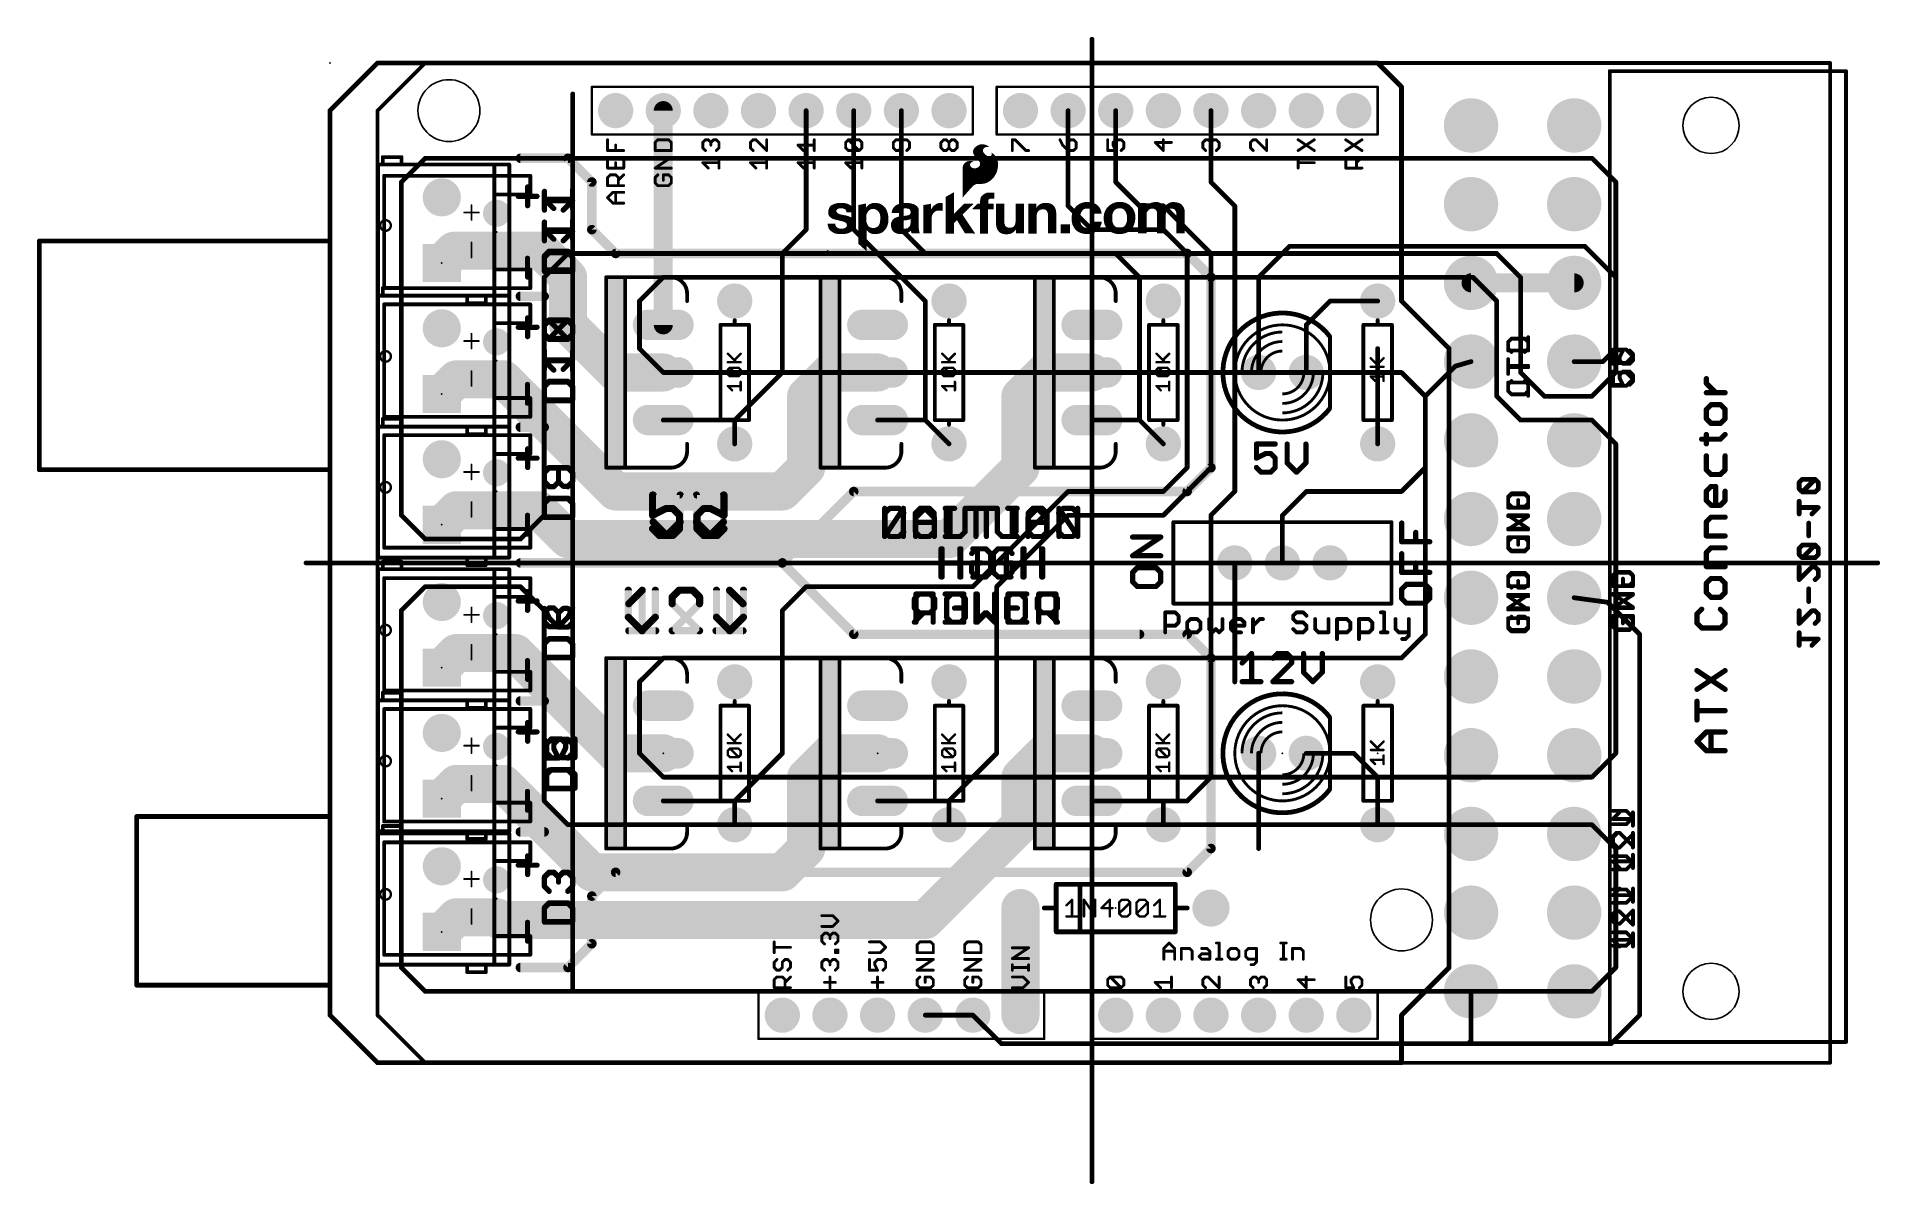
# Model space of a CAD drawing. Extents: x -15.6 to 82.7, y -6.5 to 54.7.
import ezdxf

# ---------------------------------------------------------------- set-up
doc = ezdxf.new("R2010")
doc.units = 0
for name, color, linetype in [('1', 12, 'CONTINUOUS'), ('16', 132, 'CONTINUOUS'), ('17', 110, 'CONTINUOUS'), ('20', 53, 'CONTINUOUS'), ('21', 41, 'CONTINUOUS'), ('22', 40, 'CONTINUOUS'), ('23', 53, 'CONTINUOUS'), ('51', 53, 'CONTINUOUS')]:
    doc.layers.add(name, color=color, linetype=linetype)

# ---------------------------------------------------------------- blocks, each defined once
blk = doc.blocks.new('ROUNDP')
at = {"const_width": 0.5}
blk.add_lwpolyline([(0, -0.25, 1), (0, 0.25, 1), (0, -0.25)], format="xyb", dxfattribs=at)
blk = doc.blocks.new('SQUAREP')
blk.add_solid([(-0.5, -0.5), (0.5, -0.5), (-0.5, 0.5), (0.5, 0.5)])
blk = doc.blocks.new('RECT')
blk.add_solid([(-0.5, -0.5), (0.5, -0.5), (-0.5, 0.5), (0.5, 0.5)])
blk = doc.blocks.new('LONGP100')
at = {"const_width": 1}
blk.add_lwpolyline([(-0.5, 0), (0.5, 0)], dxfattribs=at)
at = {"const_width": 0.5}
for points in [[(-0.5, 0.25, 1), (-0.5, -0.25)], [(0.5, -0.25, 1), (0.5, 0.25)]]:
    blk.add_lwpolyline(points, format="xyb", dxfattribs=at)

msp = doc.modelspace()

# ---------------------------------------------------------------- linework, layer by layer
at = {"layer": '1'}
for points, const_width in [([(17.78, 39.37), (17.78, 50.8)], 1.016), ([(25.4, 44.45), (25.4, 50.8)], 0.254), ([(27.94, 44.45), (27.94, 50.8)], 0.254), ([(30.48, 44.45), (30.48, 50.8)], 0.254), ([(39.37, 45.72), (39.37, 50.8)], 0.254), ([(41.91, 46.99), (41.91, 50.8)], 0.254), ([(46.99, 46.99), (46.99, 50.8)], 0.254), ([(43.18, 45.72), (41.91, 46.99)], 0.254), ([(48.26, 45.72), (46.99, 46.99)], 0.254), ([(40.64, 44.45), (39.37, 45.72)], 0.254), ([(44.45, 45.72), (43.18, 45.72)], 0.254), ([(46.99, 43.18), (44.45, 45.72)], 0.254), ([(48.26, 30.48), (48.26, 45.72)], 0.254), ([(5.969, 42.672), (6.62, 43.323)], 2.032), ([(6.62, 43.323), (8.89, 43.323)], 2.032), ([(8.89, 43.323), (11.287, 43.323)], 2.032), ([(11.287, 43.323), (12.7, 41.91)], 2.032), ([(24.13, 43.18), (25.4, 44.45)], 0.254), ([(31.75, 40.64), (27.94, 44.45)], 0.254), ([(31.75, 43.18), (30.48, 44.45)], 0.254), ([(44.45, 44.45), (40.64, 44.45)], 0.254), ([(45.72, 43.18), (44.45, 44.45)], 0.254), ([(24.13, 36.83), (24.13, 43.18)], 0.254), ([(41.91, 43.18), (31.75, 43.18)], 0.254), ([(43.18, 41.91), (41.91, 43.18)], 0.254), ([(45.72, 31.75), (45.72, 43.18)], 0.254), ([(46.99, 31.75), (46.99, 43.18)], 0.254), ([(49.53, 41.91), (51.181, 43.561)], 0.254), ([(51.181, 43.561), (66.929, 43.561)], 0.254), ([(66.929, 43.561), (68.58, 41.91)], 0.254), ([(12.7, 41.91), (12.7, 39.37)], 2.032), ([(17.78, 41.91), (16.51, 40.64)], 0.254), ([(60.96, 41.91), (17.78, 41.91)], 0.254), ([(43.18, 34.29), (43.18, 41.91)], 0.254), ([(49.53, 36.83), (49.53, 41.91)], 0.254), ([(60.86, 41.61), (66.36, 41.61)], 1.016), ([(62.23, 40.64), (60.96, 41.91)], 0.254), ([(68.58, 41.91), (68.58, 38.1)], 0.254), ([(12.7, 39.37), (15.24, 36.83)], 2.032), ([(16.51, 40.64), (16.51, 38.1)], 0.254), ([(31.75, 34.29), (31.75, 40.64)], 0.254), ([(52.07, 39.37), (53.34, 40.64)], 0.254), ([(53.34, 40.64), (55.88, 40.64)], 0.254), ([(62.23, 35.56), (62.23, 40.64)], 0.254), ([(52.07, 36.83), (52.07, 39.37)], 0.254), ([(5.969, 35.687), (6.747, 36.465)], 2.032), ([(6.747, 36.465), (8.89, 36.465)], 2.032), ([(8.89, 36.465), (9.255, 36.465)], 2.032), ([(9.255, 36.465), (15.24, 30.48)], 2.032), ([(15.24, 36.83), (17.78, 36.83)], 2.032), ([(16.51, 38.1), (17.78, 36.83)], 0.254), ([(25.4, 35.56), (26.67, 36.83)], 2.032), ([(26.67, 36.83), (29.21, 36.83)], 2.032), ([(36.83, 35.56), (38.1, 36.83)], 2.032), ([(38.1, 36.83), (40.64, 36.83)], 2.032), ([(67.89, 37.41), (66.36, 37.41)], 0.254), ([(68.58, 38.1), (67.89, 37.41)], 0.254), ([(17.78, 36.83), (57.15, 36.83)], 0.254), ([(21.59, 34.29), (24.13, 36.83)], 0.254), ([(25.4, 31.75), (25.4, 35.56)], 2.032), ([(36.83, 31.75), (36.83, 35.56)], 2.032), ([(57.15, 36.83), (58.42, 35.56)], 0.254), ([(58.42, 35.56), (58.42, 22.86)], 0.254), ([(63.5, 34.29), (62.23, 35.56)], 0.254), ([(17.78, 34.29), (21.59, 34.29)], 0.254), ([(21.59, 34.29), (21.59, 33.02)], 0.254), ([(29.21, 34.29), (31.75, 34.29)], 0.254), ([(31.75, 34.29), (33.02, 33.02)], 0.254), ([(40.64, 34.29), (43.18, 34.29)], 0.254), ([(43.18, 34.29), (44.45, 33.02)], 0.254), ([(67.31, 34.29), (63.5, 34.29)], 0.254), ([(68.58, 33.02), (67.31, 34.29)], 0.254), ([(24.13, 30.48), (25.4, 31.75)], 2.032), ([(33.02, 27.94), (36.83, 31.75)], 2.032), ([(68.58, 16.51), (68.58, 33.02)], 0.254), ([(15.24, 30.48), (24.13, 30.48)], 2.032), ([(44.45, 29.21), (46.99, 31.75)], 0.254), ([(44.45, 30.48), (45.72, 31.75)], 0.254), ([(5.969, 28.702), (6.747, 29.48)], 2.032), ([(6.747, 29.48), (8.89, 29.48)], 2.032), ([(8.89, 29.48), (11.16, 29.48)], 2.032), ([(11.16, 29.48), (12.7, 27.94)], 2.032), ([(34.29, 25.4), (39.37, 30.48)], 0.254), ([(39.37, 30.48), (44.45, 30.48)], 0.254), ([(46.99, 29.21), (48.26, 30.48)], 0.254), ([(12.7, 27.94), (33.02, 27.94)], 2.032), ([(35.56, 25.4), (39.37, 29.21)], 0.254), ([(39.37, 29.21), (44.45, 29.21)], 0.254), ([(46.99, 15.24), (46.99, 29.21)], 0.254), ([(48.26, 20.32), (48.26, 26.67)], 0.254), ([(3.81, 24.13), (5.08, 25.4)], 0.254), ([(5.08, 25.4), (10.16, 25.4)], 0.254), ([(10.16, 25.4), (11.43, 24.13)], 0.254), ([(24.13, 24.13), (25.4, 25.4)], 0.254), ([(25.4, 25.4), (34.29, 25.4)], 0.254), ([(35.56, 16.51), (35.56, 25.4)], 0.254), ([(3.81, 5.08), (3.81, 24.13)], 0.254), ([(11.43, 24.13), (11.43, 13.97)], 0.254), ([(24.13, 16.51), (24.13, 24.13)], 0.254), ([(5.969, 21.082), (6.747, 21.86)], 2.032), ([(6.747, 21.86), (8.89, 21.86)], 2.032), ([(8.89, 21.86), (9.89, 21.86)], 2.032), ([(9.89, 21.86), (15.24, 16.51)], 2.032), ([(58.42, 22.86), (57.15, 21.59)], 0.254), ([(17.78, 21.59), (16.51, 20.32)], 0.254), ([(57.15, 21.59), (17.78, 21.59)], 0.254), ([(16.51, 20.32), (16.51, 16.51)], 0.254), ([(15.24, 16.51), (17.78, 16.51)], 2.032), ([(25.4, 15.24), (26.67, 16.51)], 2.032), ([(26.67, 16.51), (29.21, 16.51)], 2.032), ([(36.83, 15.24), (38.1, 16.51)], 2.032), ([(38.1, 16.51), (40.64, 16.51)], 2.032), ([(5.969, 14.097), (6.747, 14.875)], 2.032), ([(6.747, 14.875), (8.89, 14.875)], 2.032), ([(8.89, 14.875), (9.255, 14.875)], 2.032), ([(9.255, 14.875), (13.97, 10.16)], 2.032), ([(16.51, 16.51), (17.78, 15.24)], 0.254), ([(21.59, 13.97), (24.13, 16.51)], 0.254), ([(25.4, 11.43), (25.4, 15.24)], 2.032), ([(33.02, 13.97), (35.56, 16.51)], 0.254), ([(36.83, 12.7), (36.83, 15.24)], 2.032), ([(49.53, 11.43), (49.53, 16.51)], 0.254), ([(52.07, 16.51), (54.61, 16.51)], 0.254), ([(54.61, 16.51), (55.88, 15.24)], 0.254), ([(67.31, 15.24), (68.58, 16.51)], 0.254), ([(17.78, 15.24), (67.31, 15.24)], 0.254), ([(45.72, 13.97), (46.99, 15.24)], 0.254), ([(55.88, 15.24), (55.88, 12.7)], 0.254), ([(11.43, 13.97), (12.7, 12.7)], 0.254), ([(17.78, 13.97), (21.59, 13.97)], 0.254), ([(21.59, 13.97), (21.59, 12.7)], 0.254), ([(29.21, 13.97), (33.02, 13.97)], 0.254), ([(33.02, 13.97), (33.02, 12.7)], 0.254), ([(40.64, 13.97), (44.45, 13.97)], 0.254), ([(44.45, 13.97), (45.72, 13.97)], 0.254), ([(44.45, 13.97), (44.45, 12.7)], 0.254), ([(12.7, 12.7), (67.31, 12.7)], 0.254), ([(31.75, 7.62), (36.83, 12.7)], 2.032), ([(67.31, 12.7), (68.58, 11.43)], 0.254), ([(24.13, 10.16), (25.4, 11.43)], 2.032), ([(13.97, 10.16), (24.13, 10.16)], 2.032), ([(68.58, 11.43), (68.58, 5.08)], 0.254), ([(5.969, 6.985), (6.747, 7.763)], 2.032), ([(6.747, 7.763), (8.89, 7.763)], 2.032), ([(8.89, 7.763), (9.033, 7.62)], 2.032), ([(9.033, 7.62), (31.75, 7.62)], 2.032), ([(5.08, 3.81), (3.81, 5.08)], 0.254), ([(68.58, 5.08), (67.31, 3.81)], 0.254), ([(67.31, 3.81), (5.08, 3.81)], 0.254)]:
    msp.add_lwpolyline(points, dxfattribs=dict(at, const_width=const_width))
for points, const_width in [([(18.034, 50.8, 1), (17.526, 50.8)], 0.508), ([(25.4635, 50.8, 1), (25.3365, 50.8)], 0.127), ([(28.0035, 50.8, 1), (27.8765, 50.8)], 0.127), ([(30.5435, 50.8, 1), (30.4165, 50.8)], 0.127), ([(39.4335, 50.8, 1), (39.3065, 50.8)], 0.127), ([(41.9735, 50.8, 1), (41.8465, 50.8)], 0.127), ([(47.0535, 50.8, 1), (46.9265, 50.8)], 0.127), ([(41.9549, 47.0349, 1), (41.8651, 46.9451)], 0.127), ([(41.8465, 46.99, 1), (41.9735, 46.99)], 0.127), ([(47.0349, 47.0349, 1), (46.9451, 46.9451)], 0.127), ([(46.9265, 46.99, 1), (47.0535, 46.99)], 0.127), ([(39.4149, 45.7649, 1), (39.3251, 45.6751)], 0.127), ([(39.3065, 45.72, 1), (39.4335, 45.72)], 0.127), ([(43.18, 45.7835, 1), (43.18, 45.6565)], 0.127), ([(43.1351, 45.6751, 1), (43.2249, 45.7649)], 0.127), ([(44.4949, 45.7649, 1), (44.4051, 45.6751)], 0.127), ([(44.45, 45.6565, 1), (44.45, 45.7835)], 0.127), ([(48.3235, 45.72, 1), (48.1965, 45.72)], 0.127), ([(48.2151, 45.6751, 1), (48.3049, 45.7649)], 0.127), ([(6.62, 43.831, 1), (6.62, 42.815)], 1.016), ([(6.9792, 42.9638, 1), (6.2608, 43.6822)], 1.016), ([(8.89, 43.831, 1), (8.89, 42.815)], 1.016), ([(8.89, 42.815, 1), (8.89, 43.831)], 1.016), ([(11.6462, 43.6822, 1), (10.9278, 42.9638)], 1.016), ([(11.287, 42.815, 1), (11.287, 43.831)], 1.016), ([(25.3365, 44.45, 1), (25.4635, 44.45)], 0.127), ([(25.4449, 44.4051, 1), (25.3551, 44.4949)], 0.127), ([(27.9849, 44.4949, 1), (27.8951, 44.4051)], 0.127), ([(27.8765, 44.45, 1), (28.0035, 44.45)], 0.127), ([(30.5249, 44.4949, 1), (30.4351, 44.4051)], 0.127), ([(30.4165, 44.45, 1), (30.5435, 44.45)], 0.127), ([(40.64, 44.5135, 1), (40.64, 44.3865)], 0.127), ([(40.5951, 44.4051, 1), (40.6849, 44.4949)], 0.127), ([(44.4949, 44.4949, 1), (44.4051, 44.4051)], 0.127), ([(44.45, 44.3865, 1), (44.45, 44.5135)], 0.127), ([(5.6098, 43.0312, 1), (6.3282, 42.3128)], 1.016), ([(24.1935, 43.18, 1), (24.0665, 43.18)], 0.127), ([(24.0851, 43.2249, 1), (24.1749, 43.1351)], 0.127), ([(31.75, 43.2435, 1), (31.75, 43.1165)], 0.127), ([(31.7051, 43.1351, 1), (31.7949, 43.2249)], 0.127), ([(41.9549, 43.2249, 1), (41.8651, 43.1351)], 0.127), ([(41.91, 43.1165, 1), (41.91, 43.2435)], 0.127), ([(45.7835, 43.18, 1), (45.6565, 43.18)], 0.127), ([(45.6751, 43.1351, 1), (45.7649, 43.2249)], 0.127), ([(47.0535, 43.18, 1), (46.9265, 43.18)], 0.127), ([(46.9451, 43.1351, 1), (47.0349, 43.2249)], 0.127), ([(51.181, 43.6245, 1), (51.181, 43.4975)], 0.127), ([(51.2259, 43.5161, 1), (51.1361, 43.6059)], 0.127), ([(66.9739, 43.6059, 1), (66.8841, 43.5161)], 0.127), ([(66.929, 43.4975, 1), (66.929, 43.6245)], 0.127), ([(13.208, 41.91, 1), (12.192, 41.91)], 1.016), ([(12.3408, 41.5508, 1), (13.0592, 42.2692)], 1.016), ([(17.78, 41.9735, 1), (17.78, 41.8465)], 0.127), ([(17.8249, 41.8651, 1), (17.7351, 41.9549)], 0.127), ([(43.2435, 41.91, 1), (43.1165, 41.91)], 0.127), ([(43.1351, 41.8651, 1), (43.2249, 41.9549)], 0.127), ([(49.5935, 41.91, 1), (49.4665, 41.91)], 0.127), ([(49.4851, 41.9549, 1), (49.5749, 41.8651)], 0.127), ([(60.86, 41.864, 1), (60.86, 41.356)], 0.508), ([(61.0049, 41.9549, 1), (60.9151, 41.8651)], 0.127), ([(60.96, 41.8465, 1), (60.96, 41.9735)], 0.127), ([(66.36, 41.356, 1), (66.36, 41.864)], 0.508), ([(68.6435, 41.91, 1), (68.5165, 41.91)], 0.127), ([(68.5351, 41.8651, 1), (68.6249, 41.9549)], 0.127), ([(13.0592, 39.7292, 1), (12.3408, 39.0108)], 1.016), ([(16.5735, 40.64, 1), (16.4465, 40.64)], 0.127), ([(16.4651, 40.6849, 1), (16.5549, 40.5951)], 0.127), ([(31.8135, 40.64, 1), (31.6865, 40.64)], 0.127), ([(31.7051, 40.5951, 1), (31.7949, 40.6849)], 0.127), ([(53.34, 40.7035, 1), (53.34, 40.5765)], 0.127), ([(53.3849, 40.5951, 1), (53.2951, 40.6849)], 0.127), ([(55.88, 40.5765, 1), (55.88, 40.7035)], 0.127), ([(62.2935, 40.64, 1), (62.1665, 40.64)], 0.127), ([(62.1851, 40.5951, 1), (62.2749, 40.6849)], 0.127), ([(12.192, 39.37, 1), (13.208, 39.37)], 1.016), ([(17.526, 39.37, 1), (18.034, 39.37)], 0.508), ([(52.1335, 39.37, 1), (52.0065, 39.37)], 0.127), ([(52.0251, 39.4149, 1), (52.1149, 39.3251)], 0.127), ([(6.747, 36.973, 1), (6.747, 35.957)], 1.016), ([(7.1062, 36.1058, 1), (6.3878, 36.8242)], 1.016), ([(8.89, 36.973, 1), (8.89, 35.957)], 1.016), ([(9.6142, 36.8242, 1), (8.8958, 36.1058)], 1.016), ([(8.89, 35.957, 1), (8.89, 36.973)], 1.016), ([(9.255, 35.957, 1), (9.255, 36.973)], 1.016), ([(15.24, 37.338, 1), (15.24, 36.322)], 1.016), ([(14.8808, 36.4708, 1), (15.5992, 37.1892)], 1.016), ([(16.5549, 38.1449, 1), (16.4651, 38.0551)], 0.127), ([(16.4465, 38.1, 1), (16.5735, 38.1)], 0.127), ([(17.78, 36.322, 1), (17.78, 37.338)], 1.016), ([(26.67, 37.338, 1), (26.67, 36.322)], 1.016), ([(27.0292, 36.4708, 1), (26.3108, 37.1892)], 1.016), ([(29.21, 36.322, 1), (29.21, 37.338)], 1.016), ([(38.1, 37.338, 1), (38.1, 36.322)], 1.016), ([(38.4592, 36.4708, 1), (37.7408, 37.1892)], 1.016), ([(40.64, 36.322, 1), (40.64, 37.338)], 1.016), ([(66.36, 37.4735, 1), (66.36, 37.3465)], 0.127), ([(67.8451, 37.4549, 1), (67.9349, 37.3651)], 0.127), ([(67.89, 37.3465, 1), (67.89, 37.4735)], 0.127), ([(68.5165, 38.1, 1), (68.6435, 38.1)], 0.127), ([(68.6249, 38.0551, 1), (68.5351, 38.1449)], 0.127), ([(5.6098, 36.0462, 1), (6.3282, 35.3278)], 1.016), ([(17.78, 36.8935, 1), (17.78, 36.7665)], 0.127), ([(17.7351, 36.7851, 1), (17.8249, 36.8749)], 0.127), ([(24.0665, 36.83, 1), (24.1935, 36.83)], 0.127), ([(24.1749, 36.7851, 1), (24.0851, 36.8749)], 0.127), ([(25.908, 35.56, 1), (24.892, 35.56)], 1.016), ([(25.0408, 35.9192, 1), (25.7592, 35.2008)], 1.016), ([(37.338, 35.56, 1), (36.322, 35.56)], 1.016), ([(36.4708, 35.9192, 1), (37.1892, 35.2008)], 1.016), ([(49.4665, 36.83, 1), (49.5935, 36.83)], 0.127), ([(52.0065, 36.83, 1), (52.1335, 36.83)], 0.127), ([(57.1949, 36.8749, 1), (57.1051, 36.7851)], 0.127), ([(57.15, 36.7665, 1), (57.15, 36.8935)], 0.127), ([(58.4835, 35.56, 1), (58.3565, 35.56)], 0.127), ([(58.3751, 35.5151, 1), (58.4649, 35.6049)], 0.127), ([(62.2749, 35.6049, 1), (62.1851, 35.5151)], 0.127), ([(62.1665, 35.56, 1), (62.2935, 35.56)], 0.127), ([(17.78, 34.3535, 1), (17.78, 34.2265)], 0.127), ([(21.6535, 34.29, 1), (21.5265, 34.29)], 0.127), ([(21.59, 34.2265, 1), (21.59, 34.3535)], 0.127), ([(29.21, 34.3535, 1), (29.21, 34.2265)], 0.127), ([(31.7949, 34.3349, 1), (31.7051, 34.2451)], 0.127), ([(31.75, 34.2265, 1), (31.75, 34.3535)], 0.127), ([(40.64, 34.3535, 1), (40.64, 34.2265)], 0.127), ([(43.2249, 34.3349, 1), (43.1351, 34.2451)], 0.127), ([(43.18, 34.2265, 1), (43.18, 34.3535)], 0.127), ([(63.5, 34.3535, 1), (63.5, 34.2265)], 0.127), ([(67.3549, 34.3349, 1), (67.2651, 34.2451)], 0.127), ([(67.31, 34.2265, 1), (67.31, 34.3535)], 0.127), ([(21.5451, 34.3349, 1), (21.6349, 34.2451)], 0.127), ([(31.6865, 34.29, 1), (31.8135, 34.29)], 0.127), ([(43.1165, 34.29, 1), (43.2435, 34.29)], 0.127), ([(63.4551, 34.2451, 1), (63.5449, 34.3349)], 0.127), ([(21.5265, 33.02, 1), (21.6535, 33.02)], 0.127), ([(25.7592, 31.3908, 1), (25.0408, 32.1092)], 1.016), ([(32.9751, 32.9751, 1), (33.0649, 33.0649)], 0.127), ([(37.1892, 31.3908, 1), (36.4708, 32.1092)], 1.016), ([(44.4051, 32.9751, 1), (44.4949, 33.0649)], 0.127), ([(68.6435, 33.02, 1), (68.5165, 33.02)], 0.127), ([(68.5351, 32.9751, 1), (68.6249, 33.0649)], 0.127), ([(15.24, 30.988, 1), (15.24, 29.972)], 1.016), ([(24.13, 29.972, 1), (24.13, 30.988)], 1.016), ([(24.892, 31.75, 1), (25.908, 31.75)], 1.016), ([(36.322, 31.75, 1), (37.338, 31.75)], 1.016), ([(45.6565, 31.75, 1), (45.7835, 31.75)], 0.127), ([(45.7649, 31.7051, 1), (45.6751, 31.7949)], 0.127), ([(46.9265, 31.75, 1), (47.0535, 31.75)], 0.127), ([(47.0349, 31.7051, 1), (46.9451, 31.7949)], 0.127), ([(6.747, 29.988, 1), (6.747, 28.972)], 1.016), ([(7.1062, 29.1208, 1), (6.3878, 29.8392)], 1.016), ([(8.89, 29.988, 1), (8.89, 28.972)], 1.016), ([(8.89, 28.972, 1), (8.89, 29.988)], 1.016), ([(11.5192, 29.8392, 1), (10.8008, 29.1208)], 1.016), ([(11.16, 28.972, 1), (11.16, 29.988)], 1.016), ([(14.8808, 30.1208, 1), (15.5992, 30.8392)], 1.016), ([(23.7708, 30.8392, 1), (24.4892, 30.1208)], 1.016), ([(39.37, 30.5435, 1), (39.37, 30.4165)], 0.127), ([(39.4149, 30.4351, 1), (39.3251, 30.5249)], 0.127), ([(44.4051, 30.5249, 1), (44.4949, 30.4351)], 0.127), ([(44.45, 30.4165, 1), (44.45, 30.5435)], 0.127), ([(48.1965, 30.48, 1), (48.3235, 30.48)], 0.127), ([(48.3049, 30.4351, 1), (48.2151, 30.5249)], 0.127), ([(5.6098, 29.0612, 1), (6.3282, 28.3428)], 1.016), ([(12.7, 28.448, 1), (12.7, 27.432)], 1.016), ([(12.3408, 27.5808, 1), (13.0592, 28.2992)], 1.016), ([(32.6608, 28.2992, 1), (33.3792, 27.5808)], 1.016), ([(33.02, 27.432, 1), (33.02, 28.448)], 1.016), ([(39.37, 29.2735, 1), (39.37, 29.1465)], 0.127), ([(39.4149, 29.1651, 1), (39.3251, 29.2549)], 0.127), ([(44.4051, 29.2549, 1), (44.4949, 29.1651)], 0.127), ([(44.45, 29.1465, 1), (44.45, 29.2735)], 0.127), ([(47.0535, 29.21, 1), (46.9265, 29.21)], 0.127), ([(46.9451, 29.2549, 1), (47.0349, 29.1651)], 0.127), ([(48.3235, 26.67, 1), (48.1965, 26.67)], 0.127), ([(5.08, 25.4635, 1), (5.08, 25.3365)], 0.127), ([(5.1249, 25.3551, 1), (5.0351, 25.4449)], 0.127), ([(10.2049, 25.4449, 1), (10.1151, 25.3551)], 0.127), ([(10.16, 25.3365, 1), (10.16, 25.4635)], 0.127), ([(25.4, 25.4635, 1), (25.4, 25.3365)], 0.127), ([(25.4449, 25.3551, 1), (25.3551, 25.4449)], 0.127), ([(34.2451, 25.4449, 1), (34.3349, 25.3551)], 0.127), ([(34.29, 25.3365, 1), (34.29, 25.4635)], 0.127), ([(35.6235, 25.4, 1), (35.4965, 25.4)], 0.127), ([(35.5151, 25.4449, 1), (35.6049, 25.3551)], 0.127), ([(3.8735, 24.13, 1), (3.7465, 24.13)], 0.127), ([(3.7651, 24.1749, 1), (3.8549, 24.0851)], 0.127), ([(11.4935, 24.13, 1), (11.3665, 24.13)], 0.127), ([(11.3851, 24.0851, 1), (11.4749, 24.1749)], 0.127), ([(24.1935, 24.13, 1), (24.0665, 24.13)], 0.127), ([(24.0851, 24.1749, 1), (24.1749, 24.0851)], 0.127), ([(6.747, 22.368, 1), (6.747, 21.352)], 1.016), ([(7.1062, 21.5008, 1), (6.3878, 22.2192)], 1.016), ([(8.89, 22.368, 1), (8.89, 21.352)], 1.016), ([(8.89, 21.352, 1), (8.89, 22.368)], 1.016), ([(10.2492, 22.2192, 1), (9.5308, 21.5008)], 1.016), ([(9.89, 21.352, 1), (9.89, 22.368)], 1.016), ([(58.3565, 22.86, 1), (58.4835, 22.86)], 0.127), ([(58.4649, 22.8151, 1), (58.3751, 22.9049)], 0.127), ([(5.6098, 21.4412, 1), (6.3282, 20.7228)], 1.016), ([(17.78, 21.6535, 1), (17.78, 21.5265)], 0.127), ([(17.8249, 21.5451, 1), (17.7351, 21.6349)], 0.127), ([(57.1051, 21.6349, 1), (57.1949, 21.5451)], 0.127), ([(57.15, 21.5265, 1), (57.15, 21.6535)], 0.127), ([(16.5735, 20.32, 1), (16.4465, 20.32)], 0.127), ([(16.4651, 20.3649, 1), (16.5549, 20.2751)], 0.127), ([(48.1965, 20.32, 1), (48.3235, 20.32)], 0.127), ([(15.24, 17.018, 1), (15.24, 16.002)], 1.016), ([(14.8808, 16.1508, 1), (15.5992, 16.8692)], 1.016), ([(17.78, 16.002, 1), (17.78, 17.018)], 1.016), ([(26.67, 17.018, 1), (26.67, 16.002)], 1.016), ([(27.0292, 16.1508, 1), (26.3108, 16.8692)], 1.016), ([(29.21, 16.002, 1), (29.21, 17.018)], 1.016), ([(38.1, 17.018, 1), (38.1, 16.002)], 1.016), ([(38.4592, 16.1508, 1), (37.7408, 16.8692)], 1.016), ([(40.64, 16.002, 1), (40.64, 17.018)], 1.016), ([(6.747, 15.383, 1), (6.747, 14.367)], 1.016), ([(7.1062, 14.5158, 1), (6.3878, 15.2342)], 1.016), ([(8.89, 15.383, 1), (8.89, 14.367)], 1.016), ([(9.6142, 15.2342, 1), (8.8958, 14.5158)], 1.016), ([(8.89, 14.367, 1), (8.89, 15.383)], 1.016), ([(9.255, 14.367, 1), (9.255, 15.383)], 1.016), ([(16.5549, 16.5549, 1), (16.4651, 16.4651)], 0.127), ([(16.4465, 16.51, 1), (16.5735, 16.51)], 0.127), ([(24.0665, 16.51, 1), (24.1935, 16.51)], 0.127), ([(24.1749, 16.4651, 1), (24.0851, 16.5549)], 0.127), ([(25.908, 15.24, 1), (24.892, 15.24)], 1.016), ([(25.0408, 15.5992, 1), (25.7592, 14.8808)], 1.016), ([(35.4965, 16.51, 1), (35.6235, 16.51)], 0.127), ([(35.6049, 16.4651, 1), (35.5151, 16.5549)], 0.127), ([(37.338, 15.24, 1), (36.322, 15.24)], 1.016), ([(36.4708, 15.5992, 1), (37.1892, 14.8808)], 1.016), ([(49.5935, 16.51, 1), (49.4665, 16.51)], 0.127), ([(52.07, 16.5735, 1), (52.07, 16.4465)], 0.127), ([(54.6549, 16.5549, 1), (54.5651, 16.4651)], 0.127), ([(54.61, 16.4465, 1), (54.61, 16.5735)], 0.127), ([(68.5165, 16.51, 1), (68.6435, 16.51)], 0.127), ([(68.6249, 16.4651, 1), (68.5351, 16.5549)], 0.127), ([(5.6098, 14.4562, 1), (6.3282, 13.7378)], 1.016), ([(17.78, 15.3035, 1), (17.78, 15.1765)], 0.127), ([(17.7351, 15.1951, 1), (17.8249, 15.2849)], 0.127), ([(46.9265, 15.24, 1), (47.0535, 15.24)], 0.127), ([(47.0349, 15.1951, 1), (46.9451, 15.2849)], 0.127), ([(55.9435, 15.24, 1), (55.8165, 15.24)], 0.127), ([(55.8351, 15.1951, 1), (55.9249, 15.2849)], 0.127), ([(67.2651, 15.2849, 1), (67.3549, 15.1951)], 0.127), ([(67.31, 15.1765, 1), (67.31, 15.3035)], 0.127), ([(11.4749, 14.0149, 1), (11.3851, 13.9251)], 0.127), ([(11.3665, 13.97, 1), (11.4935, 13.97)], 0.127), ([(17.78, 14.0335, 1), (17.78, 13.9065)], 0.127), ([(21.6535, 13.97, 1), (21.5265, 13.97)], 0.127), ([(21.5451, 14.0149, 1), (21.6349, 13.9251)], 0.127), ([(21.59, 13.9065, 1), (21.59, 14.0335)], 0.127), ([(29.21, 14.0335, 1), (29.21, 13.9065)], 0.127), ([(33.0835, 13.97, 1), (32.9565, 13.97)], 0.127), ([(32.9751, 14.0149, 1), (33.0649, 13.9251)], 0.127), ([(33.02, 13.9065, 1), (33.02, 14.0335)], 0.127), ([(40.64, 14.0335, 1), (40.64, 13.9065)], 0.127), ([(44.45, 14.0335, 1), (44.45, 13.9065)], 0.127), ([(44.5135, 13.97, 1), (44.3865, 13.97)], 0.127), ([(44.45, 13.9065, 1), (44.45, 14.0335)], 0.127), ([(45.6751, 14.0149, 1), (45.7649, 13.9251)], 0.127), ([(45.72, 13.9065, 1), (45.72, 14.0335)], 0.127), ([(12.7, 12.7635, 1), (12.7, 12.6365)], 0.127), ([(12.6551, 12.6551, 1), (12.7449, 12.7449)], 0.127), ([(36.322, 12.7, 1), (37.338, 12.7)], 1.016), ([(37.1892, 12.3408, 1), (36.4708, 13.0592)], 1.016), ([(67.3549, 12.7449, 1), (67.2651, 12.6551)], 0.127), ([(67.31, 12.6365, 1), (67.31, 12.7635)], 0.127), ([(21.5265, 12.7, 1), (21.6535, 12.7)], 0.127), ([(24.892, 11.43, 1), (25.908, 11.43)], 1.016), ([(25.7592, 11.0708, 1), (25.0408, 11.7892)], 1.016), ([(32.9565, 12.7, 1), (33.0835, 12.7)], 0.127), ([(44.3865, 12.7, 1), (44.5135, 12.7)], 0.127), ([(55.8165, 12.7, 1), (55.9435, 12.7)], 0.127), ([(13.97, 10.668, 1), (13.97, 9.652)], 1.016), ([(13.6108, 9.8008, 1), (14.3292, 10.5192)], 1.016), ([(23.7708, 10.5192, 1), (24.4892, 9.8008)], 1.016), ([(24.13, 9.652, 1), (24.13, 10.668)], 1.016), ([(49.4665, 11.43, 1), (49.5935, 11.43)], 0.127), ([(68.6435, 11.43, 1), (68.5165, 11.43)], 0.127), ([(68.5351, 11.3851, 1), (68.6249, 11.4749)], 0.127), ([(6.747, 8.271, 1), (6.747, 7.255)], 1.016), ([(7.1062, 7.4038, 1), (6.3878, 8.1222)], 1.016), ([(9.2492, 8.1222, 1), (8.5308, 7.4038)], 1.016), ([(9.033, 8.128, 1), (9.033, 7.112)], 1.016), ([(8.6738, 7.2608, 1), (9.3922, 7.9792)], 1.016), ([(8.89, 7.255, 1), (8.89, 8.271)], 1.016), ([(31.3908, 7.9792, 1), (32.1092, 7.2608)], 1.016), ([(31.75, 7.112, 1), (31.75, 8.128)], 1.016), ([(5.6098, 7.3442, 1), (6.3282, 6.6258)], 1.016), ([(3.8549, 5.1249, 1), (3.7651, 5.0351)], 0.127), ([(3.7465, 5.08, 1), (3.8735, 5.08)], 0.127), ([(68.5165, 5.08, 1), (68.6435, 5.08)], 0.127), ([(68.6249, 5.0351, 1), (68.5351, 5.1249)], 0.127), ([(5.08, 3.8735, 1), (5.08, 3.7465)], 0.127), ([(67.31, 3.7465, 1), (67.31, 3.8735)], 0.127), ([(5.0351, 3.7651, 1), (5.1249, 3.8549)], 0.127), ([(67.2651, 3.8549, 1), (67.3549, 3.7651)], 0.127)]:
    msp.add_lwpolyline(points, format="xyb", dxfattribs=dict(at, const_width=const_width))
at = {"layer": '16'}
for points, const_width in [([(3.81, 46.99), (5.08, 48.26)], 0.254), ([(5.08, 48.26), (67.31, 48.26)], 0.254), ([(67.31, 48.26), (68.58, 46.99)], 0.254), ([(3.81, 29.21), (3.81, 46.99)], 0.254), ([(68.58, 46.99), (68.58, 36.83)], 0.254), ([(12.7, 43.18), (11.43, 41.91)], 0.254), ([(62.23, 43.18), (12.7, 43.18)], 0.254), ([(63.5, 41.91), (62.23, 43.18)], 0.254), ([(11.43, 41.91), (11.43, 29.21)], 0.254), ([(16.51, 40.64), (17.78, 41.91)], 0.254), ([(17.78, 41.91), (60.96, 41.91)], 0.254), ([(60.96, 41.91), (62.23, 40.64)], 0.254), ([(63.5, 36.83), (63.5, 41.91)], 0.254), ([(16.51, 38.1), (16.51, 40.64)], 0.254), ([(62.23, 40.64), (62.23, 35.56)], 0.254), ([(17.78, 36.83), (16.51, 38.1)], 0.254), ([(55.88, 33.02), (55.88, 38.1)], 0.254), ([(60.03, 37.17), (60.86, 37.41)], 0.254), ([(57.15, 36.83), (17.78, 36.83)], 0.254), ([(58.42, 35.56), (57.15, 36.83)], 0.254), ([(58.42, 35.56), (60.03, 37.17)], 0.254), ([(64.77, 35.56), (63.5, 36.83)], 0.254), ([(68.58, 36.83), (67.31, 35.56)], 0.254), ([(58.42, 22.86), (58.42, 35.56)], 0.254), ([(58.42, 31.75), (58.42, 35.56)], 0.254), ([(62.23, 35.56), (63.5, 34.29)], 0.254), ([(67.31, 35.56), (64.77, 35.56)], 0.254), ([(63.5, 34.29), (67.31, 34.29)], 0.254), ([(67.31, 34.29), (68.58, 33.02)], 0.254), ([(68.58, 33.02), (68.58, 16.51)], 0.254), ([(57.15, 30.48), (58.42, 31.75)], 0.254), ([(50.8, 29.21), (52.07, 30.48)], 0.254), ([(52.07, 30.48), (57.15, 30.48)], 0.254), ([(78.5285, 31.1315), (78.359, 30.962)], 0.254), ([(78.359, 30.962), (78.359, 30.6231)], 0.254), ([(78.359, 30.6231), (78.5285, 30.4536)], 0.254), ([(79.2064, 31.1315), (78.5285, 31.1315)], 0.254), ([(78.5285, 30.4536), (79.2064, 31.1315)], 0.254), ([(78.5285, 30.4536), (79.2064, 30.4536)], 0.254), ([(79.3759, 30.962), (79.2064, 31.1315)], 0.254), ([(79.2064, 30.4536), (79.3759, 30.6231)], 0.254), ([(79.3759, 30.6231), (79.3759, 30.962)], 0.254), ([(78.359, 29.2842), (78.359, 29.9621)], 0.254), ([(79.3759, 29.6231), (78.359, 29.6231)], 0.254), ([(79.0369, 29.2842), (79.3759, 29.6231)], 0.254), ([(5.08, 27.94), (3.81, 29.21)], 0.254), ([(11.43, 29.21), (10.16, 27.94)], 0.254), ([(50.8, 26.67), (50.8, 29.21)], 0.254), ([(78.8674, 28.1148), (78.8674, 28.7927)], 0.254), ([(10.16, 27.94), (5.08, 27.94)], 0.254), ([(78.5285, 27.6233), (78.359, 27.4538)], 0.254), ([(78.359, 27.4538), (78.359, 27.1149)], 0.254), ([(79.2064, 27.6233), (78.5285, 27.6233)], 0.254), ([(78.5285, 26.9454), (79.2064, 27.6233)], 0.254), ([(79.3759, 27.4538), (79.2064, 27.6233)], 0.254), ([(79.3759, 27.1149), (79.3759, 27.4538)], 0.254), ([(78.359, 27.1149), (78.5285, 26.9454)], 0.254), ([(78.359, 26.4539), (78.359, 25.776)], 0.254), ([(78.359, 25.776), (79.0369, 26.4539)], 0.254), ([(78.5285, 26.9454), (79.2064, 26.9454)], 0.254), ([(79.0369, 26.4539), (79.2064, 26.4539)], 0.254), ([(79.2064, 26.9454), (79.3759, 27.1149)], 0.254), ([(79.2064, 26.4539), (79.3759, 26.2844)], 0.254), ([(79.3759, 25.9455), (79.2064, 25.776)], 0.254), ([(79.3759, 26.2844), (79.3759, 25.9455)], 0.254), ([(3.81, 24.13), (5.08, 25.4)], 0.254), ([(5.08, 25.4), (10.16, 25.4)], 0.254), ([(10.16, 25.4), (11.43, 24.13)], 0.254), ([(68.14, 24.57), (66.36, 24.81)], 0.254), ([(69.85, 22.86), (68.14, 24.57)], 0.254), ([(78.8674, 24.6066), (78.8674, 25.2845)], 0.254), ([(3.81, 5.08), (3.81, 24.13)], 0.254), ([(11.43, 24.13), (11.43, 13.97)], 0.254), ([(78.359, 24.1151), (78.359, 23.4372)], 0.254), ([(78.359, 23.4372), (79.0369, 24.1151)], 0.254), ([(79.0369, 24.1151), (79.2064, 24.1151)], 0.254), ([(79.2064, 24.1151), (79.3759, 23.9456)], 0.254), ([(79.3759, 23.6067), (79.2064, 23.4372)], 0.254), ([(79.3759, 23.9456), (79.3759, 23.6067)], 0.254), ([(57.15, 21.59), (58.42, 22.86)], 0.254), ([(69.85, 2.54), (69.85, 22.86)], 0.254), ([(78.359, 22.2678), (78.359, 22.9457)], 0.254), ([(79.3759, 22.6068), (78.359, 22.6068)], 0.254), ([(79.0369, 22.2678), (79.3759, 22.6068)], 0.254), ([(16.51, 20.32), (17.78, 21.59)], 0.254), ([(17.78, 21.59), (57.15, 21.59)], 0.254), ([(16.51, 16.51), (16.51, 20.32)], 0.254), ([(17.78, 15.24), (16.51, 16.51)], 0.254), ([(68.58, 16.51), (67.31, 15.24)], 0.254), ([(67.31, 15.24), (17.78, 15.24)], 0.254), ([(11.43, 13.97), (12.7, 12.7)], 0.254), ([(12.7, 12.7), (67.31, 12.7)], 0.254), ([(67.31, 12.7), (68.58, 11.43)], 0.254), ([(68.58, 11.43), (68.58, 5.08)], 0.254), ([(36.83, 2.54), (36.83, 8.255)], 2.032), ([(5.08, 3.81), (3.81, 5.08)], 0.254), ([(68.58, 5.08), (67.31, 3.81)], 0.254), ([(67.31, 3.81), (5.08, 3.81)], 0.254), ([(60.86, 1.17), (60.86, 3.81)], 0.254), ([(31.75, 2.54), (34.29, 2.54)], 0.254), ([(34.29, 2.54), (35.814, 1.016)], 0.254), ([(68.326, 1.016), (69.85, 2.54)], 0.254), ([(35.814, 1.016), (60.706, 1.016)], 0.254), ([(60.706, 1.016), (60.86, 1.17)], 0.254), ([(60.706, 1.016), (68.326, 1.016)], 0.254)]:
    msp.add_lwpolyline(points, dxfattribs=dict(at, const_width=const_width))
for points, const_width in [([(5.08, 48.3235, 1), (5.08, 48.1965)], 0.127), ([(5.1249, 48.2151, 1), (5.0351, 48.3049)], 0.127), ([(67.3549, 48.3049, 1), (67.2651, 48.2151)], 0.127), ([(67.31, 48.1965, 1), (67.31, 48.3235)], 0.127), ([(3.8735, 46.99, 1), (3.7465, 46.99)], 0.127), ([(3.7651, 47.0349, 1), (3.8549, 46.9451)], 0.127), ([(68.6435, 46.99, 1), (68.5165, 46.99)], 0.127), ([(68.5351, 46.9451, 1), (68.6249, 47.0349)], 0.127), ([(12.7, 43.2435, 1), (12.7, 43.1165)], 0.127), ([(12.7449, 43.1351, 1), (12.6551, 43.2249)], 0.127), ([(62.2749, 43.2249, 1), (62.1851, 43.1351)], 0.127), ([(62.23, 43.1165, 1), (62.23, 43.2435)], 0.127), ([(11.4935, 41.91, 1), (11.3665, 41.91)], 0.127), ([(11.3851, 41.9549, 1), (11.4749, 41.8651)], 0.127), ([(17.78, 41.9735, 1), (17.78, 41.8465)], 0.127), ([(17.8249, 41.8651, 1), (17.7351, 41.9549)], 0.127), ([(61.0049, 41.9549, 1), (60.9151, 41.8651)], 0.127), ([(60.96, 41.8465, 1), (60.96, 41.9735)], 0.127), ([(63.5635, 41.91, 1), (63.4365, 41.91)], 0.127), ([(63.4551, 41.8651, 1), (63.5449, 41.9549)], 0.127), ([(16.5735, 40.64, 1), (16.4465, 40.64)], 0.127), ([(16.4651, 40.6849, 1), (16.5549, 40.5951)], 0.127), ([(62.2935, 40.64, 1), (62.1665, 40.64)], 0.127), ([(62.1851, 40.5951, 1), (62.2749, 40.6849)], 0.127), ([(16.5549, 38.1449, 1), (16.4651, 38.0551)], 0.127), ([(16.4465, 38.1, 1), (16.5735, 38.1)], 0.127), ([(55.9435, 38.1, 1), (55.8165, 38.1)], 0.127), ([(60.8776, 37.349, 1), (60.8424, 37.471)], 0.127), ([(17.78, 36.8935, 1), (17.78, 36.7665)], 0.127), ([(17.7351, 36.7851, 1), (17.8249, 36.8749)], 0.127), ([(57.1949, 36.8749, 1), (57.1051, 36.7851)], 0.127), ([(57.15, 36.7665, 1), (57.15, 36.8935)], 0.127), ([(60.0124, 37.231, 1), (60.0476, 37.109)], 0.127), ([(60.0749, 37.1251, 1), (59.9851, 37.2149)], 0.127), ([(63.5449, 36.8749, 1), (63.4551, 36.7851)], 0.127), ([(63.4365, 36.83, 1), (63.5635, 36.83)], 0.127), ([(68.5165, 36.83, 1), (68.6435, 36.83)], 0.127), ([(68.6249, 36.7851, 1), (68.5351, 36.8749)], 0.127), ([(58.4835, 35.56, 1), (58.3565, 35.56)], 0.127), ([(58.4835, 35.56, 1), (58.3565, 35.56)], 0.127), ([(58.3751, 35.6049, 1), (58.4649, 35.5151)], 0.127), ([(58.3751, 35.5151, 1), (58.4649, 35.6049)], 0.127), ([(62.2749, 35.6049, 1), (62.1851, 35.5151)], 0.127), ([(62.1665, 35.56, 1), (62.2935, 35.56)], 0.127), ([(64.77, 35.6235, 1), (64.77, 35.4965)], 0.127), ([(64.7251, 35.5151, 1), (64.8149, 35.6049)], 0.127), ([(67.2651, 35.6049, 1), (67.3549, 35.5151)], 0.127), ([(67.31, 35.4965, 1), (67.31, 35.6235)], 0.127), ([(63.5, 34.3535, 1), (63.5, 34.2265)], 0.127), ([(67.3549, 34.3349, 1), (67.2651, 34.2451)], 0.127), ([(67.31, 34.2265, 1), (67.31, 34.3535)], 0.127), ([(63.4551, 34.2451, 1), (63.5449, 34.3349)], 0.127), ([(55.8165, 33.02, 1), (55.9435, 33.02)], 0.127), ([(68.6435, 33.02, 1), (68.5165, 33.02)], 0.127), ([(68.5351, 32.9751, 1), (68.6249, 33.0649)], 0.127), ([(58.3565, 31.75, 1), (58.4835, 31.75)], 0.127), ([(58.4649, 31.7051, 1), (58.3751, 31.7949)], 0.127), ([(52.07, 30.5435, 1), (52.07, 30.4165)], 0.127), ([(52.1149, 30.4351, 1), (52.0251, 30.5249)], 0.127), ([(57.1051, 30.5249, 1), (57.1949, 30.4351)], 0.127), ([(57.15, 30.4165, 1), (57.15, 30.5435)], 0.127), ([(78.4225, 30.962, 1), (78.2955, 30.962)], 0.127), ([(78.3141, 31.0069, 1), (78.4039, 30.9171)], 0.127), ([(78.4039, 30.668, 1), (78.3141, 30.5782)], 0.127), ([(78.2955, 30.6231, 1), (78.4225, 30.6231)], 0.127), ([(78.5285, 31.195, 1), (78.5285, 31.068)], 0.127), ([(78.5285, 30.5171, 1), (78.5285, 30.3901)], 0.127), ([(78.4836, 30.4985, 1), (78.5734, 30.4087)], 0.127), ([(78.5734, 31.0866, 1), (78.4836, 31.1764)], 0.127), ([(78.4836, 30.4087, 1), (78.5734, 30.4985)], 0.127), ([(79.2513, 31.1764, 1), (79.1615, 31.0866)], 0.127), ([(79.1615, 30.4985, 1), (79.2513, 30.4087)], 0.127), ([(79.2513, 31.0866, 1), (79.1615, 31.1764)], 0.127), ([(79.2064, 31.068, 1), (79.2064, 31.195)], 0.127), ([(79.2064, 30.3901, 1), (79.2064, 30.5171)], 0.127), ([(79.4394, 30.962, 1), (79.3124, 30.962)], 0.127), ([(79.3124, 30.6231, 1), (79.4394, 30.6231)], 0.127), ([(79.331, 30.9171, 1), (79.4208, 31.0069)], 0.127), ([(79.4208, 30.5782, 1), (79.331, 30.668)], 0.127), ([(78.4225, 29.9621, 1), (78.2955, 29.9621)], 0.127), ([(78.359, 29.6866, 1), (78.359, 29.5596)], 0.127), ([(79.4208, 29.5782, 1), (79.331, 29.668)], 0.127), ([(79.3759, 29.5596, 1), (79.3759, 29.6866)], 0.127), ([(3.8549, 29.2549, 1), (3.7651, 29.1651)], 0.127), ([(3.7465, 29.21, 1), (3.8735, 29.21)], 0.127), ([(11.3665, 29.21, 1), (11.4935, 29.21)], 0.127), ([(11.4749, 29.1651, 1), (11.3851, 29.2549)], 0.127), ([(50.8635, 29.21, 1), (50.7365, 29.21)], 0.127), ([(50.7551, 29.2549, 1), (50.8449, 29.1651)], 0.127), ([(78.2955, 29.2842, 1), (78.4225, 29.2842)], 0.127), ([(78.9309, 28.7927, 1), (78.8039, 28.7927)], 0.127), ([(78.992, 29.3291, 1), (79.0818, 29.2393)], 0.127), ([(5.08, 28.0035, 1), (5.08, 27.8765)], 0.127), ([(5.0351, 27.8951, 1), (5.1249, 27.9849)], 0.127), ([(10.1151, 27.9849, 1), (10.2049, 27.8951)], 0.127), ([(10.16, 27.8765, 1), (10.16, 28.0035)], 0.127), ([(78.4225, 27.4538, 1), (78.2955, 27.4538)], 0.127), ([(78.3141, 27.4987, 1), (78.4039, 27.4089)], 0.127), ([(78.5285, 27.6868, 1), (78.5285, 27.5598)], 0.127), ([(78.5734, 27.5784, 1), (78.4836, 27.6682)], 0.127), ([(78.8039, 28.1148, 1), (78.9309, 28.1148)], 0.127), ([(79.2513, 27.6682, 1), (79.1615, 27.5784)], 0.127), ([(79.2513, 27.5784, 1), (79.1615, 27.6682)], 0.127), ([(79.2064, 27.5598, 1), (79.2064, 27.6868)], 0.127), ([(79.4394, 27.4538, 1), (79.3124, 27.4538)], 0.127), ([(79.331, 27.4089, 1), (79.4208, 27.4987)], 0.127), ([(50.7365, 26.67, 1), (50.8635, 26.67)], 0.127), ([(78.4039, 27.1598, 1), (78.3141, 27.07)], 0.127), ([(78.2955, 27.1149, 1), (78.4225, 27.1149)], 0.127), ([(78.4225, 26.4539, 1), (78.2955, 26.4539)], 0.127), ([(78.5285, 27.0089, 1), (78.5285, 26.8819)], 0.127), ([(78.4836, 26.9903, 1), (78.5734, 26.9005)], 0.127), ([(78.4836, 26.9005, 1), (78.5734, 26.9903)], 0.127), ([(79.0369, 26.5174, 1), (79.0369, 26.3904)], 0.127), ([(79.0818, 26.409, 1), (78.992, 26.4988)], 0.127), ([(79.1615, 26.9903, 1), (79.2513, 26.9005)], 0.127), ([(79.2513, 26.4988, 1), (79.1615, 26.409)], 0.127), ([(79.2064, 26.8819, 1), (79.2064, 27.0089)], 0.127), ([(79.2064, 26.3904, 1), (79.2064, 26.5174)], 0.127), ([(79.3124, 27.1149, 1), (79.4394, 27.1149)], 0.127), ([(79.4208, 27.07, 1), (79.331, 27.1598)], 0.127), ([(78.3141, 25.8209, 1), (78.4039, 25.7311)], 0.127), ([(78.2955, 25.776, 1), (78.4225, 25.776)], 0.127), ([(79.1615, 25.8209, 1), (79.2513, 25.7311)], 0.127), ([(79.4394, 26.2844, 1), (79.3124, 26.2844)], 0.127), ([(79.3124, 25.9455, 1), (79.4394, 25.9455)], 0.127), ([(79.331, 26.2395, 1), (79.4208, 26.3293)], 0.127), ([(79.4208, 25.9006, 1), (79.331, 25.9904)], 0.127), ([(5.08, 25.4635, 1), (5.08, 25.3365)], 0.127), ([(5.1249, 25.3551, 1), (5.0351, 25.4449)], 0.127), ([(10.2049, 25.4449, 1), (10.1151, 25.3551)], 0.127), ([(10.16, 25.3365, 1), (10.16, 25.4635)], 0.127), ([(66.3685, 24.8729, 1), (66.3515, 24.7471)], 0.127), ([(68.1849, 24.6149, 1), (68.0951, 24.5251)], 0.127), ([(68.1315, 24.5071, 1), (68.1485, 24.6329)], 0.127), ([(78.9309, 25.2845, 1), (78.8039, 25.2845)], 0.127), ([(78.8039, 24.6066, 1), (78.9309, 24.6066)], 0.127), ([(3.8735, 24.13, 1), (3.7465, 24.13)], 0.127), ([(3.7651, 24.1749, 1), (3.8549, 24.0851)], 0.127), ([(11.4935, 24.13, 1), (11.3665, 24.13)], 0.127), ([(11.3851, 24.0851, 1), (11.4749, 24.1749)], 0.127), ([(78.4225, 24.1151, 1), (78.2955, 24.1151)], 0.127), ([(79.0369, 24.1786, 1), (79.0369, 24.0516)], 0.127), ([(79.0818, 24.0702, 1), (78.992, 24.16)], 0.127), ([(79.2513, 24.16, 1), (79.1615, 24.0702)], 0.127), ([(79.2064, 24.0516, 1), (79.2064, 24.1786)], 0.127), ([(79.4394, 23.9456, 1), (79.3124, 23.9456)], 0.127), ([(79.3124, 23.6067, 1), (79.4394, 23.6067)], 0.127), ([(79.331, 23.9007, 1), (79.4208, 23.9905)], 0.127), ([(79.4208, 23.5618, 1), (79.331, 23.6516)], 0.127), ([(58.3565, 22.86, 1), (58.4835, 22.86)], 0.127), ([(58.4649, 22.8151, 1), (58.3751, 22.9049)], 0.127), ([(69.9135, 22.86, 1), (69.7865, 22.86)], 0.127), ([(69.8051, 22.8151, 1), (69.8949, 22.9049)], 0.127), ([(78.3141, 23.4821, 1), (78.4039, 23.3923)], 0.127), ([(78.2955, 23.4372, 1), (78.4225, 23.4372)], 0.127), ([(78.4225, 22.9457, 1), (78.2955, 22.9457)], 0.127), ([(78.359, 22.6703, 1), (78.359, 22.5433)], 0.127), ([(79.1615, 23.4821, 1), (79.2513, 23.3923)], 0.127), ([(79.4208, 22.5619, 1), (79.331, 22.6517)], 0.127), ([(79.3759, 22.5433, 1), (79.3759, 22.6703)], 0.127), ([(17.78, 21.6535, 1), (17.78, 21.5265)], 0.127), ([(17.8249, 21.5451, 1), (17.7351, 21.6349)], 0.127), ([(57.1051, 21.6349, 1), (57.1949, 21.5451)], 0.127), ([(57.15, 21.5265, 1), (57.15, 21.6535)], 0.127), ([(78.2955, 22.2678, 1), (78.4225, 22.2678)], 0.127), ([(78.992, 22.3127, 1), (79.0818, 22.2229)], 0.127), ([(16.5735, 20.32, 1), (16.4465, 20.32)], 0.127), ([(16.4651, 20.3649, 1), (16.5549, 20.2751)], 0.127), ([(16.5549, 16.5549, 1), (16.4651, 16.4651)], 0.127), ([(16.4465, 16.51, 1), (16.5735, 16.51)], 0.127), ([(68.5165, 16.51, 1), (68.6435, 16.51)], 0.127), ([(68.6249, 16.4651, 1), (68.5351, 16.5549)], 0.127), ([(17.78, 15.3035, 1), (17.78, 15.1765)], 0.127), ([(17.7351, 15.1951, 1), (17.8249, 15.2849)], 0.127), ([(67.2651, 15.2849, 1), (67.3549, 15.1951)], 0.127), ([(67.31, 15.1765, 1), (67.31, 15.3035)], 0.127), ([(11.4749, 14.0149, 1), (11.3851, 13.9251)], 0.127), ([(11.3665, 13.97, 1), (11.4935, 13.97)], 0.127), ([(12.7, 12.7635, 1), (12.7, 12.6365)], 0.127), ([(12.6551, 12.6551, 1), (12.7449, 12.7449)], 0.127), ([(67.3549, 12.7449, 1), (67.2651, 12.6551)], 0.127), ([(67.31, 12.6365, 1), (67.31, 12.7635)], 0.127), ([(68.6435, 11.43, 1), (68.5165, 11.43)], 0.127), ([(68.5351, 11.3851, 1), (68.6249, 11.4749)], 0.127), ([(37.338, 8.255, 1), (36.322, 8.255)], 1.016), ([(3.8549, 5.1249, 1), (3.7651, 5.0351)], 0.127), ([(3.7465, 5.08, 1), (3.8735, 5.08)], 0.127), ([(68.5165, 5.08, 1), (68.6435, 5.08)], 0.127), ([(68.6249, 5.0351, 1), (68.5351, 5.1249)], 0.127), ([(5.08, 3.8735, 1), (5.08, 3.7465)], 0.127), ([(60.9235, 3.81, 1), (60.7965, 3.81)], 0.127), ([(67.31, 3.7465, 1), (67.31, 3.8735)], 0.127), ([(5.0351, 3.7651, 1), (5.1249, 3.8549)], 0.127), ([(36.322, 2.54, 1), (37.338, 2.54)], 1.016), ([(67.2651, 3.8549, 1), (67.3549, 3.7651)], 0.127), ([(31.75, 2.6035, 1), (31.75, 2.4765)], 0.127), ([(34.3349, 2.5849, 1), (34.2451, 2.4951)], 0.127), ([(34.29, 2.4765, 1), (34.29, 2.6035)], 0.127), ([(69.7865, 2.54, 1), (69.9135, 2.54)], 0.127), ([(69.8949, 2.4951, 1), (69.8051, 2.5849)], 0.127), ([(35.814, 1.0795, 1), (35.814, 0.9525)], 0.127), ([(35.7691, 0.9711, 1), (35.8589, 1.0609)], 0.127), ([(60.706, 1.0795, 1), (60.706, 0.9525)], 0.127), ([(60.6611, 1.0609, 1), (60.7509, 0.9711)], 0.127), ([(60.706, 0.9525, 1), (60.706, 1.0795)], 0.127), ([(60.7965, 1.17, 1), (60.9235, 1.17)], 0.127), ([(60.9049, 1.1251, 1), (60.8151, 1.2149)], 0.127), ([(68.2811, 1.0609, 1), (68.3709, 0.9711)], 0.127), ([(68.326, 0.9525, 1), (68.326, 1.0795)], 0.127)]:
    msp.add_lwpolyline(points, format="xyb", dxfattribs=dict(at, const_width=const_width))
at = {"layer": '20', "const_width": 0.2032}
for points in [[(2.54, 50.8), (5.08, 53.34)], [(80.01, 53.34), (5.08, 53.34)], [(80.01, 0), (80.01, 53.34)], [(2.54, 50.8), (2.54, 2.54)], [(2.54, 2.54), (5.08, 0)], [(5.08, 0), (80.01, 0)]]:
    msp.add_lwpolyline(points, dxfattribs=at)
at = {"layer": '20', "const_width": 0.1016}
for points in [[(5.08, 53.3908, 1), (5.08, 53.2892)], [(5.1159, 53.3041, 1), (5.0441, 53.3759)], [(80.0608, 53.34, 1), (79.9592, 53.34)], [(80.01, 53.2892, 1), (80.01, 53.3908)], [(2.5908, 50.8, 1), (2.4892, 50.8)], [(2.5041, 50.8359, 1), (2.5759, 50.7641)], [(2.5759, 2.5759, 1), (2.5041, 2.5041)], [(2.4892, 2.54, 1), (2.5908, 2.54)], [(5.08, 0.0508, 1), (5.08, -0.0508)], [(5.0441, -0.0359, 1), (5.1159, 0.0359)], [(79.9592, 0, 1), (80.0608, 0)], [(80.01, -0.0508, 1), (80.01, 0.0508)]]:
    msp.add_lwpolyline(points, format="xyb", dxfattribs=at)
at = {"layer": '20'}
for centre, radius in [((6.35, 50.8), 1.651), ((73.66, 50.01), 1.5), ((57.15, 7.62), 1.651), ((73.66, 3.81), 1.5)]:
    msp.add_circle(centre, radius, dxfattribs=at)
at = {"layer": '21'}
for points, const_width in [([(80.86, 52.91), (68.26, 52.91)], 0.2032), ([(68.26, 52.91), (68.26, 1.11)], 0.2032), ([(80.86, 1.41), (80.86, 52.91)], 0.2032), ([(14.8075, 48.6707), (14.8075, 49.2469)], 0.1524), ([(17.4915, 49.2469), (17.3475, 49.1029)], 0.1524), ([(17.3475, 49.1029), (17.3475, 48.6707)], 0.1524), ([(18.0677, 49.2469), (17.4915, 49.2469)], 0.1524), ([(18.2118, 49.1029), (18.0677, 49.2469)], 0.1524), ([(18.2118, 48.6707), (18.2118, 49.1029)], 0.1524), ([(19.8875, 49.1029), (20.0315, 49.2469)], 0.1524), ([(19.8875, 48.8147), (19.8875, 49.1029)], 0.1524), ([(20.0315, 49.2469), (20.1756, 49.2469)], 0.1524), ([(20.1756, 49.2469), (20.3196, 49.1029)], 0.1524), ([(20.3196, 49.1029), (20.4637, 49.2469)], 0.1524), ([(20.3196, 49.1029), (20.3196, 48.9588)], 0.1524), ([(20.4637, 49.2469), (20.6077, 49.2469)], 0.1524), ([(20.6077, 49.2469), (20.7518, 49.1029)], 0.1524), ([(20.7518, 49.1029), (20.7518, 48.8147)], 0.1524), ([(22.5715, 49.2469), (22.4275, 49.1029)], 0.1524), ([(22.4275, 49.1029), (22.4275, 48.8147)], 0.1524), ([(22.7156, 49.2469), (22.5715, 49.2469)], 0.1524), ([(23.2918, 48.6707), (22.7156, 49.2469)], 0.1524), ([(23.2918, 49.2469), (23.2918, 48.6707)], 0.1524), ([(25.8318, 48.6707), (25.8318, 49.2469)], 0.1524), ([(27.5075, 49.1029), (27.6515, 49.2469)], 0.1524), ([(27.5075, 48.8147), (27.5075, 49.1029)], 0.1524), ([(27.6515, 49.2469), (28.2277, 49.2469)], 0.1524), ([(28.2277, 48.6707), (27.6515, 49.2469)], 0.1524), ([(28.2277, 49.2469), (28.3718, 49.1029)], 0.1524), ([(28.3718, 49.1029), (28.3718, 48.8147)], 0.1524), ([(30.1915, 49.2469), (30.0475, 49.1029)], 0.1524), ([(30.0475, 49.1029), (30.0475, 48.8147)], 0.1524), ([(30.7677, 49.2469), (30.1915, 49.2469)], 0.1524), ([(30.4796, 48.8147), (30.4796, 49.2469)], 0.1524), ([(30.9118, 49.1029), (30.7677, 49.2469)], 0.1524), ([(30.9118, 48.8147), (30.9118, 49.1029)], 0.1524), ([(32.5875, 49.1029), (32.7315, 49.2469)], 0.1524), ([(32.5875, 48.8147), (32.5875, 49.1029)], 0.1524), ([(32.7315, 49.2469), (32.8756, 49.2469)], 0.1524), ([(32.8756, 49.2469), (33.0196, 49.1029)], 0.1524), ([(33.0196, 49.1029), (33.1637, 49.2469)], 0.1524), ([(33.0196, 48.8147), (33.0196, 49.1029)], 0.1524), ([(33.1637, 49.2469), (33.3077, 49.2469)], 0.1524), ([(33.3077, 49.2469), (33.4518, 49.1029)], 0.1524), ([(33.4518, 49.1029), (33.4518, 48.8147)], 0.1524), ([(36.3975, 48.6707), (36.3975, 49.2469)], 0.1524), ([(36.3975, 49.2469), (36.5415, 49.2469)], 0.1524), ([(36.5415, 49.2469), (37.1177, 48.6707)], 0.1524), ([(38.9375, 49.2469), (39.0815, 48.9588)], 0.1524), ([(39.5137, 49.2469), (39.3696, 49.1029)], 0.1524), ([(39.3696, 49.1029), (39.3696, 48.6707)], 0.1524), ([(39.6577, 49.2469), (39.5137, 49.2469)], 0.1524), ([(39.8018, 49.1029), (39.6577, 49.2469)], 0.1524), ([(39.8018, 48.8147), (39.8018, 49.1029)], 0.1524), ([(41.4775, 49.2469), (41.4775, 48.6707)], 0.1524), ([(41.7656, 49.1029), (41.9096, 49.2469)], 0.1524), ([(41.7656, 48.9588), (41.7656, 49.1029)], 0.1524), ([(41.9096, 49.2469), (42.1977, 49.2469)], 0.1524), ([(42.1977, 49.2469), (42.3418, 49.1029)], 0.1524), ([(42.3418, 49.1029), (42.3418, 48.8147)], 0.1524), ([(44.8818, 49.1029), (44.0175, 49.1029)], 0.1524), ([(44.0175, 49.1029), (44.4496, 48.6707)], 0.1524), ([(44.4496, 48.6707), (44.4496, 49.2469)], 0.1524), ([(46.5575, 49.1029), (46.7015, 49.2469)], 0.1524), ([(46.5575, 48.8147), (46.5575, 49.1029)], 0.1524), ([(46.7015, 49.2469), (46.8456, 49.2469)], 0.1524), ([(46.8456, 49.2469), (46.9896, 49.1029)], 0.1524), ([(46.9896, 49.1029), (47.1337, 49.2469)], 0.1524), ([(46.9896, 49.1029), (46.9896, 48.9588)], 0.1524), ([(47.1337, 49.2469), (47.2777, 49.2469)], 0.1524), ([(47.2777, 49.2469), (47.4218, 49.1029)], 0.1524), ([(47.4218, 49.1029), (47.4218, 48.8147)], 0.1524), ([(49.2415, 49.2469), (49.0975, 49.1029)], 0.1524), ([(49.0975, 49.1029), (49.0975, 48.8147)], 0.1524), ([(49.3856, 49.2469), (49.2415, 49.2469)], 0.1524), ([(49.9618, 48.6707), (49.3856, 49.2469)], 0.1524), ([(49.9618, 49.2469), (49.9618, 48.6707)], 0.1524), ([(51.6375, 48.6707), (52.5018, 49.2469)], 0.1524), ([(51.6375, 49.2469), (52.5018, 48.6707)], 0.1524), ([(54.1775, 48.6707), (55.0418, 49.2469)], 0.1524), ([(54.1775, 49.2469), (55.0418, 48.6707)], 0.1524), ([(12.7, 48.26), (10.16, 48.26)], 0.508), ([(13.97, 46.99), (12.7, 48.26)], 0.508), ([(15.6718, 48.6707), (14.8075, 48.6707)], 0.1524), ([(14.8075, 48.3114), (14.8075, 47.7352)], 0.1524), ([(15.2396, 48.6707), (15.2396, 48.9588)], 0.1524), ([(15.6718, 47.7352), (15.6718, 48.3114)], 0.1524), ([(17.3475, 48.6707), (18.2118, 48.6707)], 0.1524), ([(17.3475, 47.7352), (18.2118, 48.3114)], 0.1524), ([(18.2118, 48.3114), (17.3475, 48.3114)], 0.1524), ([(20.0315, 48.6707), (19.8875, 48.8147)], 0.1524), ([(20.7518, 48.8147), (20.6077, 48.6707)], 0.1524), ([(20.7518, 47.7352), (20.7518, 48.3114)], 0.1524), ([(22.4275, 48.8147), (22.5715, 48.6707)], 0.1524), ([(23.2918, 47.7352), (23.2918, 48.3114)], 0.1524), ([(25.2556, 48.6707), (24.9675, 48.9588)], 0.1524), ([(24.9675, 48.9588), (25.8318, 48.9588)], 0.1524), ([(25.8318, 47.7352), (25.8318, 48.3114)], 0.1524), ([(27.6515, 48.6707), (27.5075, 48.8147)], 0.1524), ([(28.2277, 48.6707), (27.6515, 48.6707)], 0.1524), ([(28.3718, 48.8147), (28.2277, 48.6707)], 0.1524), ([(28.3718, 47.7352), (28.3718, 48.3114)], 0.1524), ([(30.0475, 48.8147), (30.1915, 48.6707)], 0.1524), ([(30.1915, 48.6707), (30.3356, 48.6707)], 0.1524), ([(30.3356, 48.6707), (30.4796, 48.8147)], 0.1524), ([(30.7677, 48.6707), (30.9118, 48.8147)], 0.1524), ([(32.7315, 48.6707), (32.5875, 48.8147)], 0.1524), ([(32.8756, 48.6707), (32.7315, 48.6707)], 0.1524), ([(33.0196, 48.8147), (32.8756, 48.6707)], 0.1524), ([(33.1637, 48.6707), (33.0196, 48.8147)], 0.1524), ([(33.3077, 48.6707), (33.1637, 48.6707)], 0.1524), ([(33.4518, 48.8147), (33.3077, 48.6707)], 0.1524), ([(34.3217, 48.674), (34.3131, 48.6003)], 0.0254), ([(34.3131, 48.6003), (34.323, 48.5268)], 0.0254), ([(34.3144, 48.5902), (34.8347, 48.5902)], 0.0254), ([(34.3149, 48.6156), (34.8241, 48.6156)], 0.0254), ([(34.3179, 48.641), (34.8174, 48.641)], 0.0254), ([(34.3179, 48.5648), (34.8466, 48.5648)], 0.0254), ([(34.3208, 48.6664), (34.8148, 48.6664)], 0.0254), ([(34.3213, 48.5394), (34.8623, 48.5394)], 0.0254), ([(34.3485, 48.7432), (34.3217, 48.674)], 0.0254), ([(34.323, 48.5268), (34.351, 48.4581)], 0.0254), ([(34.3283, 48.514), (34.8804, 48.514)], 0.0254), ([(34.3286, 48.6918), (34.8166, 48.6918)], 0.0254), ([(34.3384, 48.7172), (34.8242, 48.7172)], 0.0254), ([(34.3386, 48.4886), (34.9022, 48.4886)], 0.0254), ([(34.3482, 48.7426), (34.8319, 48.7426)], 0.0254), ([(34.3916, 48.8036), (34.3485, 48.7432)], 0.0254), ([(34.3489, 48.4632), (34.9297, 48.4632)], 0.0254), ([(34.351, 48.4581), (34.4696, 48.2823)], 0.0254), ([(34.3647, 48.4378), (34.9609, 48.4378)], 0.0254), ([(34.3662, 48.768), (34.8471, 48.768)], 0.0254), ([(34.3818, 48.4124), (34.9961, 48.4124)], 0.0254), ([(34.3843, 48.7934), (34.863, 48.7934)], 0.0254), ([(34.4612, 48.8695), (34.3916, 48.8036)], 0.0254), ([(34.399, 48.387), (35.0313, 48.387)], 0.0254), ([(34.4077, 48.8188), (34.8902, 48.8188)], 0.0254), ([(34.4161, 48.3616), (35.0767, 48.3616)], 0.0254), ([(34.4332, 48.3362), (35.5026, 48.3362)], 0.0254), ([(34.4345, 48.8442), (34.9269, 48.8442)], 0.0254), ([(34.4504, 48.3108), (35.5176, 48.3108)], 0.0254), ([(34.5389, 48.9255), (34.4612, 48.8695)], 0.0254), ([(34.4614, 48.8696), (34.9916, 48.8696)], 0.0254), ([(34.4675, 48.2854), (35.5312, 48.2854)], 0.0254), ([(34.4696, 48.2823), (34.6151, 48.1279)], 0.0254), ([(34.4906, 48.26), (35.5449, 48.26)], 0.0254), ([(34.4966, 48.895), (35.1017, 48.895)], 0.0254), ([(34.5145, 48.2346), (35.558, 48.2346)], 0.0254), ([(34.5318, 48.9204), (35.0647, 48.9204)], 0.0254), ([(34.5385, 48.2092), (35.5671, 48.2092)], 0.0254), ([(34.6169, 48.9643), (34.5389, 48.9255)], 0.0254), ([(34.5624, 48.1838), (35.5762, 48.1838)], 0.0254), ([(34.5797, 48.9458), (35.0063, 48.9458)], 0.0254), ([(34.5864, 48.1584), (35.5853, 48.1584)], 0.0254), ([(34.7009, 48.9875), (34.6169, 48.9643)], 0.0254), ([(34.6419, 48.9712), (34.9352, 48.9712)], 0.0254), ([(34.7878, 48.9941), (34.7009, 48.9875)], 0.0254), ([(34.8779, 48.9856), (34.7878, 48.9941)], 0.0254), ([(34.8144, 48.6559), (34.8158, 48.6893)], 0.0254), ([(34.8209, 48.6232), (34.8144, 48.6559)], 0.0254), ([(34.8158, 48.6893), (34.8324, 48.7443)], 0.0254), ([(34.8424, 48.5717), (34.8209, 48.6232)], 0.0254), ([(34.8324, 48.7443), (34.8627, 48.7932)], 0.0254), ([(34.8717, 48.5242), (34.8424, 48.5717)], 0.0254), ([(34.8627, 48.7932), (34.9047, 48.8324)], 0.0254), ([(34.908, 48.4818), (34.8717, 48.5242)], 0.0254), ([(34.9656, 48.9636), (34.8779, 48.9856)], 0.0254), ([(34.9047, 48.8324), (34.9555, 48.8594)], 0.0254), ([(34.9504, 48.4454), (34.908, 48.4818)], 0.0254), ([(35.0418, 48.3794), (34.9504, 48.4454)], 0.0254), ([(34.9555, 48.8594), (35.0067, 48.8739)], 0.0254), ([(34.9885, 48.9534), (34.9656, 48.9636)], 0.0254), ([(35.0241, 48.9382), (34.9885, 48.9534)], 0.0254), ([(35.0067, 48.8739), (35.0596, 48.8798)], 0.0254), ([(35.0745, 48.9161), (35.0241, 48.9382)], 0.0254), ([(35.0931, 48.3532), (35.0418, 48.3794)], 0.0254), ([(35.0596, 48.8798), (35.1206, 48.8798)], 0.0254), ([(35.118, 48.8823), (35.0745, 48.9161)], 0.0254), ([(35.1497, 48.3428), (35.0931, 48.3532)], 0.0254), ([(35.1205, 48.8798), (35.118, 48.8823)], 0.0254), ([(35.1206, 48.8798), (35.1205, 48.8798)], 0.0254), ([(35.2069, 48.3489), (35.1497, 48.3428)], 0.0254), ([(35.2273, 48.3565), (35.2069, 48.3489)], 0.0254), ([(35.2661, 48.3833), (35.2273, 48.3565)], 0.0254), ([(35.2347, 48.3616), (35.4824, 48.3616)], 0.0254), ([(35.2958, 48.42), (35.2661, 48.3833)], 0.0254), ([(35.2691, 48.387), (35.4622, 48.387)], 0.0254), ([(35.2897, 48.4124), (35.4419, 48.4124)], 0.0254), ([(35.3015, 48.4335), (35.2958, 48.42)], 0.0254), ([(35.3035, 48.448), (35.3015, 48.4335)], 0.0254), ([(35.3021, 48.4378), (35.4217, 48.4378)], 0.0254), ([(35.4161, 48.4448), (35.3035, 48.5369)], 0.0254), ([(35.3035, 48.5369), (35.3035, 48.448)], 0.0254), ([(35.3035, 48.514), (35.3315, 48.514)], 0.0254), ([(35.3035, 48.4886), (35.3625, 48.4886)], 0.0254), ([(35.3035, 48.4632), (35.3936, 48.4632)], 0.0254), ([(35.5067, 48.3311), (35.4161, 48.4448)], 0.0254), ([(35.5568, 48.2377), (35.5067, 48.3311)], 0.0254), ([(35.5926, 48.1379), (35.5568, 48.2377)], 0.0254), ([(37.1177, 48.6707), (37.2618, 48.6707)], 0.1524), ([(39.0815, 48.9588), (39.3696, 48.6707)], 0.1524), ([(39.3696, 48.6707), (39.6577, 48.6707)], 0.1524), ([(39.6577, 48.6707), (39.8018, 48.8147)], 0.1524), ([(41.4775, 48.6707), (41.9096, 48.6707)], 0.1524), ([(41.9096, 48.6707), (41.7656, 48.9588)], 0.1524), ([(42.3418, 48.8147), (42.1977, 48.6707)], 0.1524), ([(46.7015, 48.6707), (46.5575, 48.8147)], 0.1524), ([(47.4218, 48.8147), (47.2777, 48.6707)], 0.1524), ([(49.0975, 48.8147), (49.2415, 48.6707)], 0.1524), ([(51.6375, 47.7352), (51.6375, 48.3114)], 0.1524), ([(54.1775, 48.1673), (54.3215, 48.3114)], 0.1524), ([(54.1775, 47.7352), (54.1775, 48.1673)], 0.1524), ([(54.3215, 48.3114), (54.6096, 48.3114)], 0.1524), ([(54.6096, 48.3114), (54.7537, 48.1673)], 0.1524), ([(54.7537, 48.0233), (55.0418, 48.3114)], 0.1524), ([(54.7537, 48.1673), (54.7537, 47.7352)], 0.1524), ([(2.569, 40.922), (2.569, 47.922)], 0.2032), ([(2.569, 47.922), (8.769, 47.922)], 0.2032), ([(8.769, 47.922), (9.569, 47.922)], 0.2032), ([(8.769, 47.922), (8.769, 40.922)], 0.2032), ([(9.569, 47.922), (9.569, 40.922)], 0.2032), ([(13.97, 44.45), (13.97, 46.99)], 0.508), ([(14.8075, 47.7352), (15.6718, 47.7352)], 0.1524), ([(14.8075, 47.2318), (14.9515, 47.3759)], 0.1524), ([(14.8075, 46.7996), (14.8075, 47.2318)], 0.1524), ([(14.9515, 47.3759), (15.2396, 47.3759)], 0.1524), ([(15.2396, 47.7352), (15.2396, 48.0233)], 0.1524), ([(15.2396, 47.3759), (15.3837, 47.2318)], 0.1524), ([(15.3837, 47.0878), (15.6718, 47.3759)], 0.1524), ([(15.3837, 47.2318), (15.3837, 46.7996)], 0.1524), ([(18.2118, 47.7352), (17.3475, 47.7352)], 0.1524), ([(17.4915, 47.3759), (17.3475, 47.2318)], 0.1524), ([(17.3475, 47.2318), (17.3475, 46.9437)], 0.1524), ([(18.0677, 47.3759), (17.7796, 47.3759)], 0.1524), ([(17.7796, 47.3759), (17.7796, 47.0878)], 0.1524), ([(18.2118, 47.2318), (18.0677, 47.3759)], 0.1524), ([(18.2118, 46.9437), (18.2118, 47.2318)], 0.1524), ([(20.1756, 47.7352), (19.8875, 48.0233)], 0.1524), ([(19.8875, 48.0233), (20.7518, 48.0233)], 0.1524), ([(22.7156, 47.7352), (22.4275, 48.0233)], 0.1524), ([(22.4275, 48.0233), (23.2918, 48.0233)], 0.1524), ([(25.2556, 47.7352), (24.9675, 48.0233)], 0.1524), ([(24.9675, 48.0233), (25.8318, 48.0233)], 0.1524), ([(27.7956, 47.7352), (27.5075, 48.0233)], 0.1524), ([(27.5075, 48.0233), (28.3718, 48.0233)], 0.1524), ([(33.7611, 47.7919), (33.7541, 47.7088)], 0.0254), ([(33.7541, 47.7088), (33.7541, 46.1924)], 0.0254), ([(33.7541, 47.7012), (35.5982, 47.7012)], 0.0254), ([(33.7541, 47.6758), (35.5943, 47.6758)], 0.0254), ([(33.7541, 47.6504), (35.5905, 47.6504)], 0.0254), ([(33.7541, 47.625), (35.5817, 47.625)], 0.0254), ([(33.7541, 47.5996), (35.573, 47.5996)], 0.0254), ([(33.7541, 47.5742), (35.5643, 47.5742)], 0.0254), ([(33.7541, 47.5488), (35.5555, 47.5488)], 0.0254), ([(33.7541, 47.5234), (35.5468, 47.5234)], 0.0254), ([(33.7541, 47.498), (35.538, 47.498)], 0.0254), ([(33.7541, 47.4726), (35.5293, 47.4726)], 0.0254), ([(33.7541, 47.4472), (35.516, 47.4472)], 0.0254), ([(33.7541, 47.4218), (35.5017, 47.4218)], 0.0254), ([(33.7541, 47.3964), (35.4874, 47.3964)], 0.0254), ([(33.7541, 47.371), (35.4731, 47.371)], 0.0254), ([(33.7541, 47.3456), (35.4587, 47.3456)], 0.0254), ([(33.7541, 47.3202), (35.4444, 47.3202)], 0.0254), ([(33.7541, 47.2948), (35.4289, 47.2948)], 0.0254), ([(33.7541, 47.2694), (35.4086, 47.2694)], 0.0254), ([(33.7541, 47.244), (35.3883, 47.244)], 0.0254), ([(33.7541, 47.2186), (35.368, 47.2186)], 0.0254), ([(33.7541, 47.1932), (35.3477, 47.1932)], 0.0254), ([(33.7556, 47.7266), (34.2865, 47.7266)], 0.0254), ([(33.7577, 47.752), (34.2323, 47.752)], 0.0254), ([(33.7598, 47.7774), (34.1937, 47.7774)], 0.0254), ([(33.7851, 47.8718), (33.7611, 47.7919)], 0.0254), ([(33.7643, 47.8028), (34.1696, 47.8028)], 0.0254), ([(33.772, 47.8282), (34.1544, 47.8282)], 0.0254), ([(33.7796, 47.8536), (34.1421, 47.8536)], 0.0254), ([(33.8252, 47.945), (33.7851, 47.8718)], 0.0254), ([(33.789, 47.879), (34.1365, 47.879)], 0.0254), ([(33.803, 47.9044), (34.1328, 47.9044)], 0.0254), ([(33.8169, 47.9298), (34.1328, 47.9298)], 0.0254), ([(33.8722, 48), (33.8252, 47.945)], 0.0254), ([(33.8339, 47.9552), (34.1359, 47.9552)], 0.0254), ([(33.8556, 47.9806), (34.1416, 47.9806)], 0.0254), ([(33.9292, 48.0444), (33.8722, 48)], 0.0254), ([(33.8799, 48.006), (34.155, 48.006)], 0.0254), ([(33.9125, 48.0314), (34.1864, 48.0314)], 0.0254), ([(33.994, 48.0765), (33.9292, 48.0444)], 0.0254), ([(33.9542, 48.0568), (34.2214, 48.0568)], 0.0254), ([(34.0639, 48.0949), (33.994, 48.0765)], 0.0254), ([(34.0157, 48.0822), (34.2589, 48.0822)], 0.0254), ([(34.1579, 48.1023), (34.0639, 48.0949)], 0.0254), ([(34.1328, 47.9412), (34.1427, 47.9857)], 0.0254), ([(34.1328, 47.8956), (34.1328, 47.9412)], 0.0254), ([(34.1427, 47.8511), (34.1328, 47.8956)], 0.0254), ([(34.1427, 47.9857), (34.1517, 48.0028)], 0.0254), ([(34.1649, 47.8077), (34.1427, 47.8511)], 0.0254), ([(34.1517, 48.0028), (34.1655, 48.0162)], 0.0254), ([(34.2519, 48.0949), (34.1579, 48.1023)], 0.0254), ([(34.1986, 47.7723), (34.1649, 47.8077)], 0.0254), ([(34.1655, 48.0162), (34.2494, 48.0771)], 0.0254), ([(34.262, 47.7341), (34.1986, 47.7723)], 0.0254), ([(34.2494, 48.0771), (34.2651, 48.0855)], 0.0254), ([(34.3002, 48.0873), (34.2519, 48.0949)], 0.0254), ([(34.3328, 47.7125), (34.262, 47.7341)], 0.0254), ([(34.2651, 48.0855), (34.2825, 48.089)], 0.0254), ([(34.2825, 48.089), (34.3002, 48.0873)], 0.0254), ([(34.4068, 47.7088), (34.3328, 47.7125)], 0.0254), ([(34.4701, 47.7189), (34.4068, 47.7088)], 0.0254), ([(34.5308, 47.7394), (34.4701, 47.7189)], 0.0254), ([(34.4929, 47.7266), (35.602, 47.7266)], 0.0254), ([(34.5872, 47.7698), (34.5308, 47.7394)], 0.0254), ([(34.5542, 47.752), (35.6059, 47.752)], 0.0254), ([(34.632, 47.8083), (34.5872, 47.7698)], 0.0254), ([(34.5961, 47.7774), (35.6097, 47.7774)], 0.0254), ([(34.6103, 48.133), (35.5936, 48.133)], 0.0254), ([(34.6151, 48.1279), (34.6534, 48.083)], 0.0254), ([(34.6257, 47.8028), (35.6135, 47.8028)], 0.0254), ([(34.6654, 47.857), (34.632, 47.8083)], 0.0254), ([(34.6324, 48.1076), (35.5987, 48.1076)], 0.0254), ([(34.6457, 47.8282), (35.6174, 47.8282)], 0.0254), ([(34.6534, 48.083), (34.6789, 48.0297)], 0.0254), ([(34.6538, 48.0822), (35.6037, 48.0822)], 0.0254), ([(34.6631, 47.8536), (35.6189, 47.8536)], 0.0254), ([(34.685, 47.9127), (34.6654, 47.857)], 0.0254), ([(34.6659, 48.0568), (35.6088, 48.0568)], 0.0254), ([(34.6732, 47.879), (35.6181, 47.879)], 0.0254), ([(34.678, 48.0314), (35.6134, 48.0314)], 0.0254), ([(34.6789, 48.0297), (34.6896, 47.9716)], 0.0254), ([(34.6821, 47.9044), (35.6174, 47.9044)], 0.0254), ([(34.6832, 48.006), (35.6142, 48.006)], 0.0254), ([(34.6896, 47.9716), (34.685, 47.9127)], 0.0254), ([(34.6864, 47.9298), (35.6166, 47.9298)], 0.0254), ([(34.688, 47.9806), (35.615, 47.9806)], 0.0254), ([(34.6884, 47.9552), (35.6158, 47.9552)], 0.0254), ([(35.2414, 47.092), (35.3446, 47.1892)], 0.0254), ([(35.3446, 47.1892), (35.433, 47.2999)], 0.0254), ([(35.433, 47.2999), (35.5277, 47.468)], 0.0254), ([(35.5277, 47.468), (35.5905, 47.6504)], 0.0254), ([(35.5905, 47.6504), (35.6193, 47.8411)], 0.0254), ([(35.6133, 48.0339), (35.5926, 48.1379)], 0.0254), ([(35.6193, 47.8411), (35.6133, 48.0339)], 0.0254), ([(52.5018, 48.0233), (51.6375, 48.0233)], 0.1524), ([(55.0418, 47.7352), (54.1775, 47.7352)], 0.1524), ([(10.0457, 46.2286), (11.0456, 46.2286)], 0.2794), ([(10.5457, 46.7286), (10.5457, 45.7287)], 0.2794), ([(11.9414, 45.578), (11.4414, 46.078)], 0.2794), ([(11.4414, 46.078), (12.9413, 46.078)], 0.2794), ([(12.9413, 45.578), (12.9413, 46.5779)], 0.2794), ([(15.6718, 46.7996), (14.8075, 46.7996)], 0.1524), ([(14.8075, 46.1522), (15.0956, 46.4403)], 0.1524), ([(15.0956, 45.8641), (14.8075, 46.1522)], 0.1524), ([(15.0956, 46.4403), (15.6718, 46.4403)], 0.1524), ([(15.2396, 45.8641), (15.2396, 46.4403)], 0.1524), ([(17.3475, 46.9437), (17.4915, 46.7996)], 0.1524), ([(17.4915, 46.7996), (18.0677, 46.7996)], 0.1524), ([(18.0677, 46.7996), (18.2118, 46.9437)], 0.1524), ([(32.8498, 46.1874), (33.2638, 46.4236)], 0.0254), ([(32.8764, 46.2026), (33.2638, 46.2026)], 0.0254), ([(32.921, 46.228), (33.2638, 46.228)], 0.0254), ([(32.9655, 46.2534), (33.2638, 46.2534)], 0.0254), ([(33.01, 46.2788), (33.2638, 46.2788)], 0.0254), ([(33.0545, 46.3042), (33.2638, 46.3042)], 0.0254), ([(33.099, 46.3296), (33.2638, 46.3296)], 0.0254), ([(33.1436, 46.355), (33.2638, 46.355)], 0.0254), ([(33.1881, 46.3804), (33.2638, 46.3804)], 0.0254), ([(33.2326, 46.4058), (33.2638, 46.4058)], 0.0254), ([(33.2638, 46.4236), (33.2638, 45.2501)], 0.0254), ([(33.7541, 47.1678), (35.3218, 47.1678)], 0.0254), ([(33.7541, 47.1424), (35.2949, 47.1424)], 0.0254), ([(33.7541, 47.117), (35.2679, 47.117)], 0.0254), ([(33.7541, 47.0916), (35.2408, 47.0916)], 0.0254), ([(33.7541, 47.0662), (35.2049, 47.0662)], 0.0254), ([(33.7541, 47.0408), (35.1689, 47.0408)], 0.0254), ([(33.7541, 47.0154), (35.1329, 47.0154)], 0.0254), ([(33.7541, 46.99), (35.0841, 46.99)], 0.0254), ([(33.7541, 46.9646), (35.032, 46.9646)], 0.0254), ([(33.7541, 46.9392), (34.9629, 46.9392)], 0.0254), ([(33.7541, 46.9138), (34.8719, 46.9138)], 0.0254), ([(33.7541, 46.8884), (34.4507, 46.8884)], 0.0254), ([(33.7541, 46.863), (34.3998, 46.863)], 0.0254), ([(33.7541, 46.8376), (34.357, 46.8376)], 0.0254), ([(33.7541, 46.8122), (34.3193, 46.8122)], 0.0254), ([(33.7541, 46.7868), (34.2916, 46.7868)], 0.0254), ([(33.7541, 46.7614), (34.2639, 46.7614)], 0.0254), ([(33.7541, 46.1924), (34.2417, 46.7411)], 0.0254), ([(33.7541, 46.736), (34.2372, 46.736)], 0.0254), ([(33.7541, 46.7106), (34.2146, 46.7106)], 0.0254), ([(33.7541, 46.6852), (34.192, 46.6852)], 0.0254), ([(33.7541, 46.6598), (34.1695, 46.6598)], 0.0254), ([(33.7541, 46.6344), (34.1469, 46.6344)], 0.0254), ([(33.7541, 46.609), (34.1243, 46.609)], 0.0254), ([(33.7541, 46.5836), (34.1017, 46.5836)], 0.0254), ([(33.7541, 46.5582), (34.0792, 46.5582)], 0.0254), ([(33.7541, 46.5328), (34.0566, 46.5328)], 0.0254), ([(33.7541, 46.5074), (34.034, 46.5074)], 0.0254), ([(33.7541, 46.482), (34.0115, 46.482)], 0.0254), ([(33.7541, 46.4566), (33.9889, 46.4566)], 0.0254), ([(33.7541, 46.4312), (33.9663, 46.4312)], 0.0254), ([(33.7541, 46.4058), (33.9437, 46.4058)], 0.0254), ([(33.7541, 46.3804), (33.9212, 46.3804)], 0.0254), ([(33.7541, 46.355), (33.8986, 46.355)], 0.0254), ([(33.7541, 46.3296), (33.876, 46.3296)], 0.0254), ([(33.7541, 46.3042), (33.8535, 46.3042)], 0.0254), ([(33.7541, 46.2788), (33.8309, 46.2788)], 0.0254), ([(33.7541, 46.2534), (33.8083, 46.2534)], 0.0254), ([(33.7541, 46.228), (33.7857, 46.228)], 0.0254), ([(33.7541, 46.2026), (33.7632, 46.2026)], 0.0254), ([(34.2417, 46.7411), (34.3285, 46.8206)], 0.0254), ([(34.3285, 46.8206), (34.4297, 46.8808)], 0.0254), ([(34.4297, 46.8808), (34.4669, 46.8943)], 0.0254), ([(34.4669, 46.8943), (34.5059, 46.9011)], 0.0254), ([(34.5059, 46.9011), (34.7345, 46.9011)], 0.0254), ([(34.7137, 46.1374), (34.7386, 46.1905)], 0.0254), ([(34.7345, 46.9011), (34.8708, 46.9135)], 0.0254), ([(34.7386, 46.1905), (34.7726, 46.2382)], 0.0254), ([(34.7472, 46.2026), (35.4203, 46.2026)], 0.0254), ([(34.7653, 46.228), (35.4203, 46.228)], 0.0254), ([(34.7726, 46.2382), (34.8469, 46.3091)], 0.0254), ([(34.7885, 46.2534), (35.4203, 46.2534)], 0.0254), ([(34.8151, 46.2788), (35.4203, 46.2788)], 0.0254), ([(34.8417, 46.3042), (35.4203, 46.3042)], 0.0254), ([(34.8469, 46.3091), (34.9336, 46.3641)], 0.0254), ([(34.8708, 46.9135), (35.0027, 46.9503)], 0.0254), ([(34.8792, 46.3296), (35.4203, 46.3296)], 0.0254), ([(34.9192, 46.355), (35.4203, 46.355)], 0.0254), ([(34.9336, 46.3641), (35.0295, 46.4011)], 0.0254), ([(34.9759, 46.3804), (35.4203, 46.3804)], 0.0254), ([(35.0027, 46.9503), (35.1257, 47.0103)], 0.0254), ([(35.0295, 46.4011), (35.1307, 46.4185)], 0.0254), ([(35.057, 46.4058), (35.4203, 46.4058)], 0.0254), ([(35.1257, 47.0103), (35.2414, 47.092)], 0.0254), ([(35.1307, 46.4185), (35.2857, 46.4185)], 0.0254), ([(35.2857, 46.4185), (35.4178, 46.4109)], 0.0254), ([(35.4178, 46.4109), (35.4203, 46.4109)], 0.0254), ([(35.4203, 46.4109), (35.4203, 46.1086)], 0.0254), ([(15.6718, 45.8641), (15.0956, 45.8641)], 0.1524), ([(26.6037, 45.4974), (26.5908, 45.384)], 0.0254), ([(26.5908, 45.384), (26.6014, 45.2704)], 0.0254), ([(26.5915, 45.3898), (26.9369, 45.3898)], 0.0254), ([(26.5926, 45.3644), (26.9414, 45.3644)], 0.0254), ([(26.5944, 45.4152), (26.9324, 45.4152)], 0.0254), ([(26.595, 45.339), (26.9458, 45.339)], 0.0254), ([(26.5973, 45.4406), (26.9279, 45.4406)], 0.0254), ([(26.5974, 45.3136), (26.9582, 45.3136)], 0.0254), ([(26.5997, 45.2882), (27.0018, 45.2882)], 0.0254), ([(26.6001, 45.466), (26.9235, 45.466)], 0.0254), ([(26.6014, 45.2704), (26.6165, 45.2215)], 0.0254), ([(26.603, 45.4914), (26.919, 45.4914)], 0.0254), ([(26.6395, 45.6057), (26.6037, 45.4974)], 0.0254), ([(26.6038, 45.2628), (27.0455, 45.2628)], 0.0254), ([(26.6101, 45.5168), (26.9145, 45.5168)], 0.0254), ([(26.6116, 45.2374), (27.0892, 45.2374)], 0.0254), ([(26.6165, 45.2215), (26.6415, 45.1768)], 0.0254), ([(26.6185, 45.5422), (26.91, 45.5422)], 0.0254), ([(26.6218, 45.212), (27.1329, 45.212)], 0.0254), ([(26.6269, 45.5676), (26.9056, 45.5676)], 0.0254), ([(26.6353, 45.593), (26.9011, 45.593)], 0.0254), ([(26.6694, 45.6579), (26.6395, 45.6057)], 0.0254), ([(26.6468, 45.6184), (26.9852, 45.6184)], 0.0254), ([(26.6613, 45.6438), (27.0693, 45.6438)], 0.0254), ([(26.7089, 45.7034), (26.6694, 45.6579)], 0.0254), ([(26.6792, 45.6692), (27.1534, 45.6692)], 0.0254), ([(26.7012, 45.6946), (27.2375, 45.6946)], 0.0254), ([(26.7564, 45.7403), (26.7089, 45.7034)], 0.0254), ([(26.7303, 45.72), (27.7774, 45.72)], 0.0254), ([(26.8845, 45.8056), (26.7564, 45.7403)], 0.0254), ([(26.7664, 45.7454), (27.7452, 45.7454)], 0.0254), ([(26.8162, 45.7708), (27.7028, 45.7708)], 0.0254), ([(27.2847, 45.7175), (26.8656, 45.6082)], 0.0254), ([(26.8656, 45.6082), (26.9189, 45.3034)], 0.0254), ([(26.866, 45.7962), (27.651, 45.7962)], 0.0254), ([(26.8683, 45.593), (27.1572, 45.593)], 0.0254), ([(26.8727, 45.5676), (27.0751, 45.5676)], 0.0254), ([(26.8771, 45.5422), (27.0404, 45.5422)], 0.0254), ([(26.8816, 45.5168), (27.0194, 45.5168)], 0.0254), ([(27.0223, 45.8467), (26.8845, 45.8056)], 0.0254), ([(26.886, 45.4914), (27.0078, 45.4914)], 0.0254), ([(26.8905, 45.466), (27.0014, 45.466)], 0.0254), ([(26.8949, 45.4406), (26.9982, 45.4406)], 0.0254), ([(26.8993, 45.4152), (27.0026, 45.4152)], 0.0254), ([(26.9011, 45.593), (27.2796, 45.7073)], 0.0254), ([(26.9494, 45.3187), (26.9011, 45.593)], 0.0254), ([(26.9038, 45.3898), (27.0105, 45.3898)], 0.0254), ([(26.9047, 45.6184), (27.6257, 45.6184)], 0.0254), ([(26.9082, 45.3644), (27.0235, 45.3644)], 0.0254), ([(26.9127, 45.339), (27.0463, 45.339)], 0.0254), ([(26.9171, 45.3136), (27.0808, 45.3136)], 0.0254), ([(26.9189, 45.3034), (27.3583, 45.0418)], 0.0254), ([(26.938, 45.8216), (27.5826, 45.8216)], 0.0254), ([(26.9444, 45.2882), (27.122, 45.2882)], 0.0254), ([(27.7749, 44.8386), (26.9494, 45.3187)], 0.0254), ([(26.9871, 45.2628), (27.1893, 45.2628)], 0.0254), ([(26.9982, 45.4407), (27.0034, 45.4817)], 0.0254), ([(27.0053, 45.4), (26.9982, 45.4407)], 0.0254), ([(27.0021, 45.6438), (27.5383, 45.6438)], 0.0254), ([(27.0034, 45.4817), (27.0205, 45.5193)], 0.0254), ([(27.0254, 45.3606), (27.0053, 45.4)], 0.0254), ([(27.0205, 45.5193), (27.0462, 45.5488)], 0.0254), ([(27.1653, 45.8622), (27.0223, 45.8467)], 0.0254), ([(27.0249, 45.847), (27.4896, 45.847)], 0.0254), ([(27.0561, 45.3288), (27.0254, 45.3606)], 0.0254), ([(27.0298, 45.2374), (27.305, 45.2374)], 0.0254), ([(27.0462, 45.5488), (27.0789, 45.5701)], 0.0254), ([(27.1261, 45.2857), (27.0561, 45.3288)], 0.0254), ([(27.0724, 45.212), (27.4297, 45.212)], 0.0254), ([(27.0789, 45.5701), (27.1236, 45.5866)], 0.0254), ([(27.0995, 45.6692), (27.4509, 45.6692)], 0.0254), ([(27.1236, 45.5866), (27.1704, 45.5955)], 0.0254), ([(27.2034, 45.2577), (27.1261, 45.2857)], 0.0254), ([(27.3456, 45.8622), (27.1653, 45.8622)], 0.0254), ([(27.1704, 45.5955), (27.2568, 45.6)], 0.0254), ([(27.1969, 45.6946), (27.3635, 45.6946)], 0.0254), ([(27.4066, 45.2171), (27.2034, 45.2577)], 0.0254), ([(27.2568, 45.6), (27.3431, 45.5955)], 0.0254), ([(27.2796, 45.7073), (27.7012, 45.5727)], 0.0254), ([(27.7393, 45.5854), (27.2847, 45.7175)], 0.0254), ([(27.3194, 45.6946), (27.8096, 45.6946)], 0.0254), ([(27.3431, 45.5955), (27.3947, 45.5852)], 0.0254), ([(27.4849, 45.8483), (27.3456, 45.8622)], 0.0254), ([(27.3556, 45.593), (27.7131, 45.593)], 0.0254), ([(27.3947, 45.5852), (27.4436, 45.5655)], 0.0254), ([(27.3989, 45.6692), (27.8369, 45.6692)], 0.0254), ([(27.5789, 45.179), (27.4066, 45.2171)], 0.0254), ([(27.4384, 45.5676), (27.7676, 45.5676)], 0.0254), ([(27.4436, 45.5655), (27.4879, 45.5371)], 0.0254), ([(27.4785, 45.6438), (27.8593, 45.6438)], 0.0254), ([(27.4799, 45.5422), (27.8079, 45.5422)], 0.0254), ([(27.62, 45.8114), (27.4849, 45.8483)], 0.0254), ([(27.4879, 45.5371), (27.5173, 45.5089)], 0.0254), ([(27.5091, 45.5168), (27.8482, 45.5168)], 0.0254), ([(27.5173, 45.5089), (27.5405, 45.4755)], 0.0254), ([(27.5294, 45.4914), (27.8886, 45.4914)], 0.0254), ([(27.5405, 45.4755), (27.5565, 45.4381)], 0.0254), ([(27.5445, 45.466), (27.9289, 45.466)], 0.0254), ([(27.5554, 45.4406), (27.9467, 45.4406)], 0.0254), ([(27.5565, 45.4381), (27.5625, 45.4117)], 0.0254), ([(27.5581, 45.6184), (27.8761, 45.6184)], 0.0254), ([(27.5617, 45.4152), (27.9494, 45.4152)], 0.0254), ([(27.5625, 45.4117), (27.5641, 45.3847)], 0.0254), ([(27.5638, 45.3898), (27.9522, 45.3898)], 0.0254), ([(27.5641, 45.3847), (27.9527, 45.3847)], 0.0254), ([(27.7297, 45.7576), (27.62, 45.8114)], 0.0254), ([(27.6376, 45.593), (27.8915, 45.593)], 0.0254), ([(27.7012, 45.5727), (27.8968, 45.4279)], 0.0254), ([(27.7081, 45.5676), (27.903, 45.5676)], 0.0254), ([(27.8257, 45.6819), (27.7297, 45.7576)], 0.0254), ([(27.9451, 45.4558), (27.7393, 45.5854)], 0.0254), ([(27.7424, 45.5422), (27.9145, 45.5422)], 0.0254), ([(27.7767, 45.5168), (27.9257, 45.5168)], 0.0254), ([(27.811, 45.4914), (27.935, 45.4914)], 0.0254), ([(27.8606, 45.6424), (27.8257, 45.6819)], 0.0254), ([(27.8453, 45.466), (27.9442, 45.466)], 0.0254), ([(27.8892, 45.5981), (27.8606, 45.6424)], 0.0254), ([(27.8796, 45.4406), (27.914, 45.4406)], 0.0254), ([(27.9248, 45.5193), (27.8892, 45.5981)], 0.0254), ([(27.8968, 45.4279), (27.9451, 45.4635)], 0.0254), ([(27.9451, 45.4635), (27.9248, 45.5193)], 0.0254), ([(27.9527, 45.3847), (27.9451, 45.4558)], 0.0254), ([(28.1991, 45.7556), (28.5877, 45.8292)], 0.0254), ([(28.1991, 43.6982), (28.1991, 45.7556)], 0.0254), ([(28.1991, 45.7454), (28.5867, 45.7454)], 0.0254), ([(28.1991, 45.72), (28.5863, 45.72)], 0.0254), ([(28.1991, 45.6946), (28.586, 45.6946)], 0.0254), ([(28.1991, 45.6692), (28.5857, 45.6692)], 0.0254), ([(28.1991, 45.6438), (28.5854, 45.6438)], 0.0254), ([(28.1991, 45.6184), (28.5979, 45.6184)], 0.0254), ([(28.1991, 45.593), (29.6243, 45.593)], 0.0254), ([(28.1991, 45.5676), (29.6385, 45.5676)], 0.0254), ([(28.1991, 45.5422), (28.8325, 45.5422)], 0.0254), ([(28.1991, 45.5168), (28.7917, 45.5168)], 0.0254), ([(28.1991, 45.4914), (28.7592, 45.4914)], 0.0254), ([(28.1991, 45.466), (28.7302, 45.466)], 0.0254), ([(28.1991, 45.4406), (28.7079, 45.4406)], 0.0254), ([(28.1991, 45.4152), (28.6856, 45.4152)], 0.0254), ([(28.1991, 45.3898), (28.6677, 45.3898)], 0.0254), ([(28.1991, 45.3644), (28.6529, 45.3644)], 0.0254), ([(28.1991, 45.339), (28.638, 45.339)], 0.0254), ([(28.1991, 45.3136), (28.6276, 45.3136)], 0.0254), ([(28.1991, 45.2882), (28.6189, 45.2882)], 0.0254), ([(28.1991, 45.2628), (28.6102, 45.2628)], 0.0254), ([(28.1991, 45.2374), (28.6045, 45.2374)], 0.0254), ([(28.1991, 45.212), (28.6011, 45.212)], 0.0254), ([(28.2794, 45.7708), (28.587, 45.7708)], 0.0254), ([(28.4135, 45.7962), (28.5873, 45.7962)], 0.0254), ([(28.5476, 45.8216), (28.5876, 45.8216)], 0.0254), ([(28.5877, 45.8292), (28.5852, 45.6286)], 0.0254), ([(28.5852, 45.6286), (28.5928, 45.6209)], 0.0254), ([(28.5928, 45.6209), (28.5979, 45.6184)], 0.0254), ([(28.6066, 45.2524), (28.5953, 45.1688)], 0.0254), ([(28.5979, 45.6184), (28.6207, 45.6438)], 0.0254), ([(28.5979, 45.6184), (29.6018, 45.6184)], 0.0254), ([(28.634, 45.3322), (28.6066, 45.2524)], 0.0254), ([(28.6207, 45.6438), (28.7096, 45.7403)], 0.0254), ([(28.6207, 45.6438), (29.5792, 45.6438)], 0.0254), ([(28.6766, 45.405), (28.634, 45.3322)], 0.0254), ([(28.6441, 45.6692), (29.5566, 45.6692)], 0.0254), ([(28.6675, 45.6946), (29.5293, 45.6946)], 0.0254), ([(28.738, 45.4748), (28.6766, 45.405)], 0.0254), ([(28.6909, 45.72), (29.4972, 45.72)], 0.0254), ([(28.7096, 45.7403), (28.744, 45.7704)], 0.0254), ([(28.7154, 45.7454), (29.4651, 45.7454)], 0.0254), ([(28.8112, 45.532), (28.738, 45.4748)], 0.0254), ([(28.744, 45.7704), (28.7833, 45.7937)], 0.0254), ([(28.7446, 45.7708), (29.4235, 45.7708)], 0.0254), ([(28.7833, 45.7937), (28.9154, 45.847)], 0.0254), ([(28.7895, 45.7962), (29.3811, 45.7962)], 0.0254), ([(28.8477, 45.5495), (28.8112, 45.532)], 0.0254), ([(28.8874, 45.5574), (28.8477, 45.5495)], 0.0254), ([(28.8524, 45.8216), (29.3207, 45.8216)], 0.0254), ([(28.9966, 45.5625), (28.8874, 45.5574)], 0.0254), ([(28.9154, 45.847), (28.9636, 45.8572)], 0.0254), ([(28.9154, 45.847), (29.2367, 45.847)], 0.0254), ([(28.9636, 45.8572), (29.1617, 45.8597)], 0.0254), ([(29.0554, 45.5578), (28.9966, 45.5625)], 0.0254), ([(29.112, 45.5415), (29.0554, 45.5578)], 0.0254), ([(29.1095, 45.5422), (29.6527, 45.5422)], 0.0254), ([(29.1643, 45.5143), (29.112, 45.5415)], 0.0254), ([(29.1595, 45.5168), (29.6668, 45.5168)], 0.0254), ([(29.1617, 45.8597), (29.2702, 45.8413)], 0.0254), ([(29.2424, 45.4494), (29.1643, 45.5143)], 0.0254), ([(29.1919, 45.4914), (29.681, 45.4914)], 0.0254), ([(29.2225, 45.466), (29.6897, 45.466)], 0.0254), ([(29.3038, 45.3686), (29.2424, 45.4494)], 0.0254), ([(29.2491, 45.4406), (29.6978, 45.4406)], 0.0254), ([(29.2684, 45.4152), (29.7059, 45.4152)], 0.0254), ([(29.2702, 45.8413), (29.3726, 45.8013)], 0.0254), ([(29.2877, 45.3898), (29.714, 45.3898)], 0.0254), ([(29.3454, 45.276), (29.3038, 45.3686)], 0.0254), ([(29.3057, 45.3644), (29.7221, 45.3644)], 0.0254), ([(29.3171, 45.339), (29.7302, 45.339)], 0.0254), ([(29.3285, 45.3136), (29.7383, 45.3136)], 0.0254), ([(29.3399, 45.2882), (29.7464, 45.2882)], 0.0254), ([(29.3649, 45.1764), (29.3454, 45.276)], 0.0254), ([(29.3479, 45.2628), (29.7517, 45.2628)], 0.0254), ([(29.3529, 45.2374), (29.755, 45.2374)], 0.0254), ([(29.3579, 45.212), (29.7582, 45.212)], 0.0254), ([(29.3726, 45.8013), (29.4628, 45.7472)], 0.0254), ([(29.4628, 45.7472), (29.5453, 45.6819)], 0.0254), ([(29.5453, 45.6819), (29.6244, 45.5929)], 0.0254), ([(29.6244, 45.5929), (29.6824, 45.4889)], 0.0254), ([(29.6824, 45.4889), (29.7498, 45.2776)], 0.0254), ([(29.7498, 45.2776), (29.7781, 45.0576)], 0.0254), ([(29.972, 45.3492), (30.3962, 45.3492)], 0.0254), ([(29.9745, 45.3466), (29.972, 45.3492)], 0.0254), ([(29.988, 45.4456), (29.9745, 45.3466)], 0.0254), ([(29.9769, 45.3644), (30.3974, 45.3644)], 0.0254), ([(29.9804, 45.3898), (30.4004, 45.3898)], 0.0254), ([(29.9839, 45.4152), (30.4049, 45.4152)], 0.0254), ([(29.9873, 45.4406), (30.4143, 45.4406)], 0.0254), ([(30.0214, 45.5398), (29.988, 45.4456)], 0.0254), ([(29.9952, 45.466), (30.425, 45.466)], 0.0254), ([(30.0043, 45.4914), (30.4421, 45.4914)], 0.0254), ([(30.0133, 45.5168), (30.4628, 45.5168)], 0.0254), ([(30.0734, 45.6252), (30.0214, 45.5398)], 0.0254), ([(30.0229, 45.5422), (30.4906, 45.5422)], 0.0254), ([(30.0384, 45.5676), (30.5342, 45.5676)], 0.0254), ([(30.0538, 45.593), (30.6355, 45.593)], 0.0254), ([(30.0693, 45.6184), (31.3563, 45.6184)], 0.0254), ([(30.1417, 45.6981), (30.0734, 45.6252)], 0.0254), ([(30.0909, 45.6438), (31.3384, 45.6438)], 0.0254), ([(30.1146, 45.6692), (31.3205, 45.6692)], 0.0254), ([(30.1384, 45.6946), (31.2956, 45.6946)], 0.0254), ([(30.2235, 45.7556), (30.1417, 45.6981)], 0.0254), ([(30.1728, 45.72), (31.266, 45.72)], 0.0254), ([(30.209, 45.7454), (31.2237, 45.7454)], 0.0254), ([(30.3393, 45.8085), (30.2235, 45.7556)], 0.0254), ([(30.2568, 45.7708), (31.176, 45.7708)], 0.0254), ([(30.3124, 45.7962), (31.1282, 45.7962)], 0.0254), ([(30.4622, 45.8419), (30.3393, 45.8085)], 0.0254), ([(30.3876, 45.8216), (31.0447, 45.8216)], 0.0254), ([(30.3962, 45.3542), (30.4028, 45.4096)], 0.0254), ([(30.3962, 45.3492), (30.3962, 45.3542)], 0.0254), ([(30.4028, 45.4096), (30.4222, 45.4619)], 0.0254), ([(30.4222, 45.4619), (30.4534, 45.5082)], 0.0254), ([(30.4534, 45.5082), (30.4946, 45.5458)], 0.0254), ([(30.6363, 45.8632), (30.4622, 45.8419)], 0.0254), ([(30.4946, 45.5458), (30.5435, 45.5727)], 0.0254), ([(30.5038, 45.847), (30.928, 45.847)], 0.0254), ([(30.5435, 45.5727), (30.6021, 45.59)], 0.0254), ([(30.6021, 45.59), (30.6629, 45.5955)], 0.0254), ([(30.8116, 45.8624), (30.6363, 45.8632)], 0.0254), ([(30.6629, 45.5955), (30.8, 45.5905)], 0.0254), ([(30.7315, 45.593), (31.3661, 45.593)], 0.0254), ([(30.8, 45.5905), (30.8388, 45.5841)], 0.0254), ([(30.9855, 45.8394), (30.8116, 45.8624)], 0.0254), ([(30.8846, 45.2191), (30.8356, 45.2018)], 0.0254), ([(30.8388, 45.5841), (30.8757, 45.5704)], 0.0254), ([(30.8646, 45.212), (31.3919, 45.212)], 0.0254), ([(30.8757, 45.5704), (30.9093, 45.5498)], 0.0254), ([(30.8802, 45.5676), (31.3759, 45.5676)], 0.0254), ([(30.9296, 45.245), (30.8846, 45.2191)], 0.0254), ([(30.9093, 45.5498), (30.9364, 45.5247)], 0.0254), ([(30.9164, 45.2374), (31.3919, 45.2374)], 0.0254), ([(30.9175, 45.5422), (31.3837, 45.5422)], 0.0254), ([(30.9601, 45.273), (30.9296, 45.245)], 0.0254), ([(30.9364, 45.5247), (30.9578, 45.4947)], 0.0254), ([(30.942, 45.5168), (31.3869, 45.5168)], 0.0254), ([(30.949, 45.2628), (31.3919, 45.2628)], 0.0254), ([(30.9578, 45.4947), (30.9728, 45.4609)], 0.0254), ([(30.9593, 45.4914), (31.39, 45.4914)], 0.0254), ([(30.9675, 45.2838), (30.9601, 45.273)], 0.0254), ([(30.9728, 45.2958), (30.9675, 45.2838)], 0.0254), ([(30.9695, 45.2882), (31.3919, 45.2882)], 0.0254), ([(30.9705, 45.466), (31.3919, 45.466)], 0.0254), ([(30.9728, 45.4609), (30.9845, 45.4063)], 0.0254), ([(30.9845, 45.3504), (30.9728, 45.2958)], 0.0254), ([(30.9766, 45.3136), (31.3919, 45.3136)], 0.0254), ([(30.9771, 45.4406), (31.3919, 45.4406)], 0.0254), ([(30.982, 45.339), (31.3919, 45.339)], 0.0254), ([(30.9826, 45.4152), (31.3919, 45.4152)], 0.0254), ([(30.9845, 45.4063), (30.9845, 45.3504)], 0.0254), ([(30.9845, 45.3898), (31.3919, 45.3898)], 0.0254), ([(30.9845, 45.3644), (31.3919, 45.3644)], 0.0254), ([(31.1269, 45.7969), (30.9855, 45.8394)], 0.0254), ([(31.2572, 45.7276), (31.1269, 45.7969)], 0.0254), ([(31.3134, 45.6793), (31.2572, 45.7276)], 0.0254), ([(31.3561, 45.6188), (31.3134, 45.6793)], 0.0254), ([(31.3828, 45.5497), (31.3561, 45.6188)], 0.0254), ([(31.3919, 45.4762), (31.3828, 45.5497)], 0.0254), ([(31.3919, 44.9936), (31.3919, 45.4762)], 0.0254), ([(31.6636, 44.262), (31.6662, 45.7505)], 0.0254), ([(31.6653, 45.2628), (32.1301, 45.2628)], 0.0254), ([(31.6653, 45.2374), (32.1185, 45.2374)], 0.0254), ([(31.6653, 45.212), (32.1075, 45.212)], 0.0254), ([(31.6654, 45.3136), (32.1585, 45.3136)], 0.0254), ([(31.6654, 45.2882), (32.1416, 45.2882)], 0.0254), ([(31.6655, 45.3644), (32.197, 45.3644)], 0.0254), ([(31.6655, 45.339), (32.1777, 45.339)], 0.0254), ([(31.6656, 45.4152), (32.2561, 45.4152)], 0.0254), ([(31.6656, 45.3898), (32.2258, 45.3898)], 0.0254), ([(31.6657, 45.4914), (32.6619, 45.4914)], 0.0254), ([(31.6657, 45.466), (32.3557, 45.466)], 0.0254), ([(31.6657, 45.4406), (32.2958, 45.4406)], 0.0254), ([(31.6658, 45.5422), (32.0523, 45.5422)], 0.0254), ([(31.6658, 45.5168), (32.6619, 45.5168)], 0.0254), ([(31.6659, 45.593), (32.0523, 45.593)], 0.0254), ([(31.6659, 45.5676), (32.0523, 45.5676)], 0.0254), ([(31.666, 45.6438), (32.0523, 45.6438)], 0.0254), ([(31.666, 45.6184), (32.0523, 45.6184)], 0.0254), ([(31.6661, 45.72), (32.0523, 45.72)], 0.0254), ([(31.6661, 45.6946), (32.0523, 45.6946)], 0.0254), ([(31.6661, 45.6692), (32.0523, 45.6692)], 0.0254), ([(31.6662, 45.7505), (32.0523, 45.8191)], 0.0254), ([(31.6662, 45.7454), (32.0523, 45.7454)], 0.0254), ([(31.7805, 45.7708), (32.0523, 45.7708)], 0.0254), ([(31.9234, 45.7962), (32.0523, 45.7962)], 0.0254), ([(32.0523, 45.8191), (32.0523, 45.532)], 0.0254), ([(32.0523, 45.532), (32.0624, 45.527)], 0.0254), ([(32.0624, 45.527), (32.0777, 45.532)], 0.0254), ([(32.0777, 45.532), (32.098, 45.5625)], 0.0254), ([(32.0845, 45.5422), (32.6619, 45.5422)], 0.0254), ([(32.1081, 45.2145), (32.0876, 45.1305)], 0.0254), ([(32.098, 45.5625), (32.1666, 45.6667)], 0.0254), ([(32.1014, 45.5676), (32.6619, 45.5676)], 0.0254), ([(32.1452, 45.2962), (32.1081, 45.2145)], 0.0254), ([(32.1181, 45.593), (32.6619, 45.593)], 0.0254), ([(32.1348, 45.6184), (32.6619, 45.6184)], 0.0254), ([(32.1995, 45.3677), (32.1452, 45.2962)], 0.0254), ([(32.1515, 45.6438), (32.6619, 45.6438)], 0.0254), ([(32.1666, 45.6667), (32.1982, 45.705)], 0.0254), ([(32.1687, 45.6692), (32.6619, 45.6692)], 0.0254), ([(32.1897, 45.6946), (32.6619, 45.6946)], 0.0254), ([(32.1982, 45.705), (32.2377, 45.7352)], 0.0254), ([(32.2682, 45.4254), (32.1995, 45.3677)], 0.0254), ([(32.2178, 45.72), (32.6619, 45.72)], 0.0254), ([(32.2377, 45.7352), (32.3266, 45.7937)], 0.0254), ([(32.2532, 45.7454), (32.6619, 45.7454)], 0.0254), ([(32.3181, 45.4529), (32.2682, 45.4254)], 0.0254), ([(32.2918, 45.7708), (32.6619, 45.7708)], 0.0254), ([(32.372, 45.4717), (32.3181, 45.4529)], 0.0254), ([(32.3266, 45.7937), (32.3877, 45.829)], 0.0254), ([(32.3309, 45.7962), (32.6619, 45.7962)], 0.0254), ([(32.4282, 45.4812), (32.372, 45.4717)], 0.0254), ([(32.3749, 45.8216), (32.6619, 45.8216)], 0.0254), ([(32.3877, 45.829), (32.4546, 45.8513)], 0.0254), ([(32.5831, 45.4812), (32.4282, 45.4812)], 0.0254), ([(32.4418, 45.847), (32.6619, 45.847)], 0.0254), ([(32.4546, 45.8513), (32.5247, 45.8597)], 0.0254), ([(32.5247, 45.8597), (32.6619, 45.8521)], 0.0254), ([(32.6441, 45.4685), (32.5831, 45.4812)], 0.0254), ([(32.6593, 45.466), (32.6441, 45.4685)], 0.0254), ([(32.6619, 45.466), (32.6593, 45.466)], 0.0254), ([(32.6593, 45.466), (32.6619, 45.466)], 0.0254), ([(32.6619, 45.8521), (32.6619, 45.466)], 0.0254), ([(32.8498, 44.2544), (32.8498, 46.1874)], 0.0254), ([(32.8498, 46.1772), (33.2638, 46.1772)], 0.0254), ([(32.8498, 46.1518), (33.2638, 46.1518)], 0.0254), ([(32.8498, 46.1264), (33.2638, 46.1264)], 0.0254), ([(32.8498, 46.101), (33.2638, 46.101)], 0.0254), ([(32.8498, 46.0756), (33.2638, 46.0756)], 0.0254), ([(32.8498, 46.0502), (33.2638, 46.0502)], 0.0254), ([(32.8498, 46.0248), (33.2638, 46.0248)], 0.0254), ([(32.8498, 45.9994), (33.2638, 45.9994)], 0.0254), ([(32.8498, 45.974), (33.2638, 45.974)], 0.0254), ([(32.8498, 45.9486), (33.2638, 45.9486)], 0.0254), ([(32.8498, 45.9232), (33.2638, 45.9232)], 0.0254), ([(32.8498, 45.8978), (33.2638, 45.8978)], 0.0254), ([(32.8498, 45.8724), (33.2638, 45.8724)], 0.0254), ([(32.8498, 45.847), (33.2638, 45.847)], 0.0254), ([(32.8498, 45.8216), (33.2638, 45.8216)], 0.0254), ([(32.8498, 45.7962), (33.2638, 45.7962)], 0.0254), ([(32.8498, 45.7708), (33.2638, 45.7708)], 0.0254), ([(32.8498, 45.7454), (33.2638, 45.7454)], 0.0254), ([(32.8498, 45.72), (33.2638, 45.72)], 0.0254), ([(32.8498, 45.6946), (33.2638, 45.6946)], 0.0254), ([(32.8498, 45.6692), (33.2638, 45.6692)], 0.0254), ([(32.8498, 45.6438), (33.2638, 45.6438)], 0.0254), ([(32.8498, 45.6184), (33.2638, 45.6184)], 0.0254), ([(32.8498, 45.593), (33.2638, 45.593)], 0.0254), ([(32.8498, 45.5676), (33.2638, 45.5676)], 0.0254), ([(32.8498, 45.5422), (33.2638, 45.5422)], 0.0254), ([(32.8498, 45.5168), (33.2638, 45.5168)], 0.0254), ([(32.8498, 45.4914), (33.2638, 45.4914)], 0.0254), ([(32.8498, 45.466), (33.2638, 45.466)], 0.0254), ([(32.8498, 45.4406), (33.2638, 45.4406)], 0.0254), ([(32.8498, 45.4152), (33.2638, 45.4152)], 0.0254), ([(32.8498, 45.3898), (33.2638, 45.3898)], 0.0254), ([(32.8498, 45.3644), (33.2638, 45.3644)], 0.0254), ([(32.8498, 45.339), (33.2638, 45.339)], 0.0254), ([(32.8498, 45.3136), (33.2638, 45.3136)], 0.0254), ([(32.8498, 45.2882), (33.2638, 45.2882)], 0.0254), ([(32.8498, 45.2628), (33.2638, 45.2628)], 0.0254), ([(32.8498, 45.2374), (33.7355, 45.2374)], 0.0254), ([(32.8498, 45.212), (33.7524, 45.212)], 0.0254), ([(33.2638, 45.2501), (33.8328, 45.8191)], 0.0254), ([(33.2765, 45.2628), (33.7314, 45.2628)], 0.0254), ([(33.3019, 45.2882), (33.7573, 45.2882)], 0.0254), ([(33.3273, 45.3136), (33.7833, 45.3136)], 0.0254), ([(33.3527, 45.339), (33.8093, 45.339)], 0.0254), ([(33.3781, 45.3644), (33.8353, 45.3644)], 0.0254), ([(33.4035, 45.3898), (33.8612, 45.3898)], 0.0254), ([(33.4289, 45.4152), (33.8872, 45.4152)], 0.0254), ([(33.4543, 45.4406), (33.9132, 45.4406)], 0.0254), ([(33.4797, 45.466), (33.9392, 45.466)], 0.0254), ([(33.5051, 45.4914), (33.9651, 45.4914)], 0.0254), ([(33.5305, 45.5168), (33.9911, 45.5168)], 0.0254), ([(33.5559, 45.5422), (34.0171, 45.5422)], 0.0254), ([(33.5813, 45.5676), (34.043, 45.5676)], 0.0254), ([(33.6067, 45.593), (34.069, 45.593)], 0.0254), ([(33.6321, 45.6184), (34.095, 45.6184)], 0.0254), ([(33.6575, 45.6438), (34.121, 45.6438)], 0.0254), ([(33.6829, 45.6692), (34.1469, 45.6692)], 0.0254), ([(33.7083, 45.6946), (34.1729, 45.6946)], 0.0254), ([(34.3002, 45.8191), (33.7236, 45.2552)], 0.0254), ([(33.7236, 45.2552), (34.3891, 44.257)], 0.0254), ([(33.7337, 45.72), (34.1989, 45.72)], 0.0254), ([(33.7591, 45.7454), (34.2248, 45.7454)], 0.0254), ([(33.7845, 45.7708), (34.2508, 45.7708)], 0.0254), ([(33.8099, 45.7962), (34.2768, 45.7962)], 0.0254), ([(33.8328, 45.8191), (34.3002, 45.8191)], 0.0254), ([(34.2773, 45.5549), (34.544, 45.8216)], 0.0254), ([(34.6761, 45.5524), (34.2773, 45.5549)], 0.0254), ([(34.29, 45.5676), (35.3924, 45.5676)], 0.0254), ([(34.3154, 45.593), (35.3924, 45.593)], 0.0254), ([(34.3408, 45.6184), (35.3924, 45.6184)], 0.0254), ([(34.3662, 45.6438), (35.3924, 45.6438)], 0.0254), ([(34.3916, 45.6692), (35.3924, 45.6692)], 0.0254), ([(34.417, 45.6946), (35.3924, 45.6946)], 0.0254), ([(34.4424, 45.72), (35.3924, 45.72)], 0.0254), ([(34.4678, 45.7454), (35.3924, 45.7454)], 0.0254), ([(34.4932, 45.7708), (35.3924, 45.7708)], 0.0254), ([(34.5186, 45.7962), (35.3924, 45.7962)], 0.0254), ([(34.544, 45.8216), (34.6812, 45.8216)], 0.0254), ([(34.6761, 44.2519), (34.6761, 45.5524)], 0.0254), ([(34.6761, 45.5422), (35.0926, 45.5422)], 0.0254), ([(34.6761, 45.5168), (35.0926, 45.5168)], 0.0254), ([(34.6761, 45.4914), (35.0926, 45.4914)], 0.0254), ([(34.6761, 45.466), (35.0926, 45.466)], 0.0254), ([(34.6761, 45.4406), (35.0926, 45.4406)], 0.0254), ([(34.6761, 45.4152), (35.0926, 45.4152)], 0.0254), ([(34.6761, 45.3898), (35.0926, 45.3898)], 0.0254), ([(34.6761, 45.3644), (35.0926, 45.3644)], 0.0254), ([(34.6761, 45.339), (35.0926, 45.339)], 0.0254), ([(34.6761, 45.3136), (35.0926, 45.3136)], 0.0254), ([(34.6761, 45.2882), (35.0926, 45.2882)], 0.0254), ([(34.6761, 45.2628), (35.0926, 45.2628)], 0.0254), ([(34.6761, 45.2374), (35.0926, 45.2374)], 0.0254), ([(34.6761, 45.212), (35.0926, 45.212)], 0.0254), ([(34.6812, 45.8673), (34.6989, 46.0807)], 0.0254), ([(34.6812, 45.8216), (34.6812, 45.8673)], 0.0254), ([(34.6812, 45.847), (35.0952, 45.847)], 0.0254), ([(34.6812, 45.8216), (35.0952, 45.8216)], 0.0254), ([(34.6816, 45.8724), (35.0952, 45.8724)], 0.0254), ([(34.6837, 45.8978), (35.0952, 45.8978)], 0.0254), ([(34.6858, 45.9232), (35.0952, 45.9232)], 0.0254), ([(34.6879, 45.9486), (35.0952, 45.9486)], 0.0254), ([(34.69, 45.974), (35.0969, 45.974)], 0.0254), ([(34.6922, 45.9994), (35.1004, 45.9994)], 0.0254), ([(34.6943, 46.0248), (35.108, 46.0248)], 0.0254), ([(34.6964, 46.0502), (35.1185, 46.0502)], 0.0254), ([(34.6985, 46.0756), (35.1365, 46.0756)], 0.0254), ([(34.6989, 46.0807), (34.7137, 46.1374)], 0.0254), ([(34.7042, 46.101), (35.1695, 46.101)], 0.0254), ([(34.7109, 46.1264), (35.4203, 46.1264)], 0.0254), ([(34.7205, 46.1518), (35.4203, 46.1518)], 0.0254), ([(34.7324, 46.1772), (35.4203, 46.1772)], 0.0254), ([(35.3924, 45.5549), (35.0926, 45.5549)], 0.0254), ([(35.0926, 45.5549), (35.0926, 44.2519)], 0.0254), ([(35.1018, 46.0099), (35.0952, 45.9613)], 0.0254), ([(35.0952, 45.9613), (35.0952, 45.8216)], 0.0254), ([(35.0952, 45.8216), (35.3924, 45.8216)], 0.0254), ([(35.1206, 46.0553), (35.1018, 46.0099)], 0.0254), ([(35.141, 46.0813), (35.1206, 46.0553)], 0.0254), ([(35.168, 46.1005), (35.141, 46.0813)], 0.0254), ([(35.1993, 46.1112), (35.168, 46.1005)], 0.0254), ([(35.292, 46.1198), (35.1993, 46.1112)], 0.0254), ([(35.3847, 46.1112), (35.292, 46.1198)], 0.0254), ([(35.4127, 46.1086), (35.3847, 46.1112)], 0.0254), ([(35.3924, 45.8216), (35.3924, 45.5549)], 0.0254), ([(35.4203, 46.1086), (35.4127, 46.1086)], 0.0254), ([(35.5397, 45.8267), (35.5397, 44.7472)], 0.0254), ([(35.9537, 45.8267), (35.5397, 45.8267)], 0.0254), ([(35.5397, 45.8216), (35.9537, 45.8216)], 0.0254), ([(35.5397, 45.7962), (35.9537, 45.7962)], 0.0254), ([(35.5397, 45.7708), (35.9537, 45.7708)], 0.0254), ([(35.5397, 45.7454), (35.9537, 45.7454)], 0.0254), ([(35.5397, 45.72), (35.9537, 45.72)], 0.0254), ([(35.5397, 45.6946), (35.9537, 45.6946)], 0.0254), ([(35.5397, 45.6692), (35.9537, 45.6692)], 0.0254), ([(35.5397, 45.6438), (35.9537, 45.6438)], 0.0254), ([(35.5397, 45.6184), (35.9537, 45.6184)], 0.0254), ([(35.5397, 45.593), (35.9537, 45.593)], 0.0254), ([(35.5397, 45.5676), (35.9537, 45.5676)], 0.0254), ([(35.5397, 45.5422), (35.9537, 45.5422)], 0.0254), ([(35.5397, 45.5168), (35.9537, 45.5168)], 0.0254), ([(35.5397, 45.4914), (35.9537, 45.4914)], 0.0254), ([(35.5397, 45.466), (35.9537, 45.466)], 0.0254), ([(35.5397, 45.4406), (35.9537, 45.4406)], 0.0254), ([(35.5397, 45.4152), (35.9537, 45.4152)], 0.0254), ([(35.5397, 45.3898), (35.9537, 45.3898)], 0.0254), ([(35.5397, 45.3644), (35.9537, 45.3644)], 0.0254), ([(35.5397, 45.339), (35.9537, 45.339)], 0.0254), ([(35.5397, 45.3136), (35.9537, 45.3136)], 0.0254), ([(35.5397, 45.2882), (35.9537, 45.2882)], 0.0254), ([(35.5397, 45.2628), (35.9537, 45.2628)], 0.0254), ([(35.5397, 45.2374), (35.9537, 45.2374)], 0.0254), ([(35.5397, 45.212), (35.9537, 45.212)], 0.0254), ([(35.9537, 44.8259), (35.9537, 45.8267)], 0.0254), ([(37.0103, 45.8216), (36.5887, 45.8216)], 0.0254), ([(36.5887, 45.8216), (36.5887, 44.991)], 0.0254), ([(36.5887, 45.7962), (37.0103, 45.7962)], 0.0254), ([(36.5887, 45.7708), (37.0103, 45.7708)], 0.0254), ([(36.5887, 45.7454), (37.0103, 45.7454)], 0.0254), ([(36.5887, 45.72), (37.0103, 45.72)], 0.0254), ([(36.5887, 45.6946), (37.0103, 45.6946)], 0.0254), ([(36.5887, 45.6692), (37.0103, 45.6692)], 0.0254), ([(36.5887, 45.6438), (37.0103, 45.6438)], 0.0254), ([(36.5887, 45.6184), (37.0103, 45.6184)], 0.0254), ([(36.5887, 45.593), (37.0103, 45.593)], 0.0254), ([(36.5887, 45.5676), (37.0103, 45.5676)], 0.0254), ([(36.5887, 45.5422), (37.0103, 45.5422)], 0.0254), ([(36.5887, 45.5168), (37.0103, 45.5168)], 0.0254), ([(36.5887, 45.4914), (37.0103, 45.4914)], 0.0254), ([(36.5887, 45.466), (37.0103, 45.466)], 0.0254), ([(36.5887, 45.4406), (37.0103, 45.4406)], 0.0254), ([(36.5887, 45.4152), (37.0103, 45.4152)], 0.0254), ([(36.5887, 45.3898), (37.0103, 45.3898)], 0.0254), ([(36.5887, 45.3644), (37.0103, 45.3644)], 0.0254), ([(36.5887, 45.339), (37.0103, 45.339)], 0.0254), ([(36.5887, 45.3136), (37.0103, 45.3136)], 0.0254), ([(36.5887, 45.2882), (37.0103, 45.2882)], 0.0254), ([(36.5887, 45.2628), (37.0103, 45.2628)], 0.0254), ([(36.5887, 45.2374), (37.0103, 45.2374)], 0.0254), ([(36.5887, 45.212), (37.0103, 45.212)], 0.0254), ([(37.0103, 44.2595), (37.0103, 45.8216)], 0.0254), ([(37.2593, 45.8241), (37.6631, 45.8241)], 0.0254), ([(37.2593, 44.2519), (37.2593, 45.8241)], 0.0254), ([(37.2593, 44.2519), (37.2593, 45.8241)], 0.0254), ([(37.2593, 45.8241), (37.6631, 45.8241)], 0.0254), ([(37.2593, 45.8216), (37.6631, 45.8216)], 0.0254), ([(37.2593, 45.7962), (37.6631, 45.7962)], 0.0254), ([(37.2593, 45.7708), (37.6631, 45.7708)], 0.0254), ([(37.2593, 45.7454), (37.6631, 45.7454)], 0.0254), ([(37.2593, 45.72), (37.6631, 45.72)], 0.0254), ([(37.2593, 45.6946), (37.6631, 45.6946)], 0.0254), ([(37.2593, 45.6692), (37.6631, 45.6692)], 0.0254), ([(37.2593, 45.6438), (37.6631, 45.6438)], 0.0254), ([(37.2593, 45.6184), (37.6631, 45.6184)], 0.0254), ([(37.2593, 45.593), (38.6714, 45.593)], 0.0254), ([(37.2593, 45.5676), (38.6811, 45.5676)], 0.0254), ([(37.2593, 45.5422), (38.0187, 45.5422)], 0.0254), ([(37.2593, 45.5168), (37.8701, 45.5168)], 0.0254), ([(37.2593, 45.4914), (37.825, 45.4914)], 0.0254), ([(37.2593, 45.466), (37.7936, 45.466)], 0.0254), ([(37.2593, 45.4406), (37.7705, 45.4406)], 0.0254), ([(37.2593, 45.4152), (37.7482, 45.4152)], 0.0254), ([(37.2593, 45.3898), (37.7346, 45.3898)], 0.0254), ([(37.2593, 45.3644), (37.7209, 45.3644)], 0.0254), ([(37.2593, 45.339), (37.7092, 45.339)], 0.0254), ([(37.2593, 45.3136), (37.7019, 45.3136)], 0.0254), ([(37.2593, 45.2882), (37.6946, 45.2882)], 0.0254), ([(37.2593, 45.2628), (37.6885, 45.2628)], 0.0254), ([(37.2593, 45.2374), (37.6859, 45.2374)], 0.0254), ([(37.2593, 45.212), (37.6832, 45.212)], 0.0254), ([(37.6631, 45.8241), (37.6631, 45.6032)], 0.0254), ([(37.6631, 45.8241), (37.6631, 45.6032)], 0.0254), ([(37.6631, 45.6032), (37.6707, 45.6032)], 0.0254), ([(37.6631, 45.6032), (37.6707, 45.6032)], 0.0254), ([(37.6707, 45.6032), (37.6804, 45.6052)], 0.0254), ([(37.6804, 45.6052), (37.6885, 45.6108)], 0.0254), ([(37.6891, 45.2692), (37.6809, 45.1891)], 0.0254), ([(37.6885, 45.6108), (37.7012, 45.626)], 0.0254), ([(37.7114, 45.3466), (37.6891, 45.2692)], 0.0254), ([(37.6949, 45.6184), (38.66, 45.6184)], 0.0254), ([(37.7012, 45.626), (37.7292, 45.6641)], 0.0254), ([(37.7491, 45.417), (37.7114, 45.3466)], 0.0254), ([(37.7143, 45.6438), (38.645, 45.6438)], 0.0254), ([(37.7292, 45.6641), (37.7694, 45.7114)], 0.0254), ([(37.7335, 45.6692), (38.6299, 45.6692)], 0.0254), ([(37.8028, 45.4762), (37.7491, 45.417)], 0.0254), ([(37.7551, 45.6946), (38.6099, 45.6946)], 0.0254), ([(37.7694, 45.7114), (37.8155, 45.753)], 0.0254), ([(37.7789, 45.72), (38.5883, 45.72)], 0.0254), ([(37.8509, 45.5092), (37.8028, 45.4762)], 0.0254), ([(37.8071, 45.7454), (38.5614, 45.7454)], 0.0254), ([(37.8155, 45.753), (37.9054, 45.8098)], 0.0254), ([(37.8437, 45.7708), (38.5291, 45.7708)], 0.0254), ([(37.9052, 45.5307), (37.8509, 45.5092)], 0.0254), ([(37.8839, 45.7962), (38.4952, 45.7962)], 0.0254), ([(37.9628, 45.5397), (37.9052, 45.5307)], 0.0254), ([(37.9054, 45.8098), (38.005, 45.8467)], 0.0254), ([(37.9373, 45.8216), (38.4408, 45.8216)], 0.0254), ([(38.0746, 45.5447), (37.9628, 45.5397)], 0.0254), ([(38.005, 45.8467), (38.1102, 45.8622)], 0.0254), ([(38.007, 45.847), (38.3594, 45.847)], 0.0254), ([(38.1081, 45.5429), (38.0746, 45.5447)], 0.0254), ([(38.1406, 45.5346), (38.1081, 45.5429)], 0.0254), ([(38.1102, 45.8622), (38.3108, 45.8572)], 0.0254), ([(38.1109, 45.5422), (38.6908, 45.5422)], 0.0254), ([(38.1866, 45.5116), (38.1406, 45.5346)], 0.0254), ([(38.1763, 45.5168), (38.6968, 45.5168)], 0.0254), ([(38.2262, 45.4789), (38.1866, 45.5116)], 0.0254), ([(38.2111, 45.4914), (38.7023, 45.4914)], 0.0254), ([(38.2575, 45.4381), (38.2262, 45.4789)], 0.0254), ([(38.2361, 45.466), (38.7078, 45.466)], 0.0254), ([(38.2556, 45.4406), (38.7133, 45.4406)], 0.0254), ([(38.2896, 45.3717), (38.2575, 45.4381)], 0.0254), ([(38.2686, 45.4152), (38.7169, 45.4152)], 0.0254), ([(38.2809, 45.3898), (38.7189, 45.3898)], 0.0254), ([(38.3093, 45.3006), (38.2896, 45.3717)], 0.0254), ([(38.2916, 45.3644), (38.7209, 45.3644)], 0.0254), ([(38.2987, 45.339), (38.723, 45.339)], 0.0254), ([(38.3057, 45.3136), (38.7248, 45.3136)], 0.0254), ([(38.3159, 45.2272), (38.3093, 45.3006)], 0.0254), ([(38.3104, 45.2882), (38.7248, 45.2882)], 0.0254), ([(38.3108, 45.8572), (38.4085, 45.8367)], 0.0254), ([(38.3127, 45.2628), (38.7248, 45.2628)], 0.0254), ([(38.315, 45.2374), (38.7248, 45.2374)], 0.0254), ([(38.3159, 44.262), (38.3159, 45.2272)], 0.0254), ([(38.3159, 44.262), (38.3159, 45.2272)], 0.0254), ([(38.3159, 45.212), (38.7248, 45.212)], 0.0254), ([(38.4085, 45.8367), (38.499, 45.7944)], 0.0254), ([(38.499, 45.7944), (38.5775, 45.7327)], 0.0254), ([(38.5775, 45.7327), (38.6264, 45.6752)], 0.0254), ([(38.6264, 45.6752), (38.6649, 45.6102)], 0.0254), ([(38.6649, 45.6102), (38.6918, 45.5397)], 0.0254), ([(38.6918, 45.5397), (38.7158, 45.429)], 0.0254), ([(38.7158, 45.429), (38.7248, 45.3161)], 0.0254), ([(38.7248, 45.3161), (38.7248, 44.262)], 0.0254), ([(38.7248, 45.3161), (38.7248, 44.262)], 0.0254), ([(39.5808, 45.2018), (39.6106, 45.3508)], 0.0254), ([(39.5828, 45.212), (40.0016, 45.212)], 0.0254), ([(39.5879, 45.2374), (40.0086, 45.2374)], 0.0254), ([(39.593, 45.2628), (40.0156, 45.2628)], 0.0254), ([(39.5981, 45.2882), (40.0226, 45.2882)], 0.0254), ([(39.6031, 45.3136), (40.0297, 45.3136)], 0.0254), ([(39.6082, 45.339), (40.0416, 45.339)], 0.0254), ([(39.6106, 45.3508), (39.6683, 45.4914)], 0.0254), ([(39.6162, 45.3644), (40.0541, 45.3644)], 0.0254), ([(39.6266, 45.3898), (40.0666, 45.3898)], 0.0254), ([(39.637, 45.4152), (40.0791, 45.4152)], 0.0254), ([(39.6474, 45.4406), (40.0967, 45.4406)], 0.0254), ([(39.6578, 45.466), (40.1159, 45.466)], 0.0254), ([(39.6682, 45.4914), (40.135, 45.4914)], 0.0254), ([(39.6683, 45.4914), (39.7517, 45.6184)], 0.0254), ([(39.6849, 45.5168), (40.1553, 45.5168)], 0.0254), ([(39.7016, 45.5422), (40.1858, 45.5422)], 0.0254), ([(39.7183, 45.5676), (40.2449, 45.5676)], 0.0254), ([(39.735, 45.593), (41.052, 45.593)], 0.0254), ([(39.7516, 45.6184), (41.0367, 45.6184)], 0.0254), ([(39.7517, 45.6184), (39.8578, 45.7272)], 0.0254), ([(39.7764, 45.6438), (41.0215, 45.6438)], 0.0254), ([(39.8012, 45.6692), (41.0009, 45.6692)], 0.0254), ([(39.826, 45.6946), (40.9769, 45.6946)], 0.0254), ([(39.8507, 45.72), (40.9528, 45.72)], 0.0254), ([(39.8578, 45.7272), (39.9827, 45.8138)], 0.0254), ([(39.884, 45.7454), (40.9281, 45.7454)], 0.0254), ([(39.9207, 45.7708), (40.8906, 45.7708)], 0.0254), ([(39.9573, 45.7962), (40.853, 45.7962)], 0.0254), ([(39.9827, 45.8138), (40.1218, 45.8749)], 0.0254), ([(40.0304, 45.3164), (39.9993, 45.2039)], 0.0254), ([(40.0005, 45.8216), (40.8074, 45.8216)], 0.0254), ([(40.082, 45.4211), (40.0304, 45.3164)], 0.0254), ([(40.0583, 45.847), (40.7432, 45.847)], 0.0254), ([(40.1523, 45.5143), (40.082, 45.4211)], 0.0254), ([(40.1161, 45.8724), (40.6549, 45.8724)], 0.0254), ([(40.1218, 45.8749), (40.2724, 45.9081)], 0.0254), ([(40.1895, 45.5453), (40.1523, 45.5143)], 0.0254), ([(40.2336, 45.5651), (40.1895, 45.5453)], 0.0254), ([(40.2256, 45.8978), (40.5229, 45.8978)], 0.0254), ([(40.3178, 45.5837), (40.2336, 45.5651)], 0.0254), ([(40.2724, 45.9081), (40.4266, 45.9105)], 0.0254), ([(40.4038, 45.5905), (40.3178, 45.5837)], 0.0254), ([(40.4896, 45.5819), (40.4038, 45.5905)], 0.0254), ([(40.4266, 45.9105), (40.57, 45.8916)], 0.0254), ([(40.5714, 45.5549), (40.4896, 45.5819)], 0.0254), ([(40.5329, 45.5676), (41.0672, 45.5676)], 0.0254), ([(40.57, 45.8916), (40.7111, 45.8597)], 0.0254), ([(40.6232, 45.5237), (40.5714, 45.5549)], 0.0254), ([(40.5925, 45.5422), (41.0813, 45.5422)], 0.0254), ([(40.6665, 45.4815), (40.6232, 45.5237)], 0.0254), ([(40.6302, 45.5168), (41.0906, 45.5168)], 0.0254), ([(40.6564, 45.4914), (41.0999, 45.4914)], 0.0254), ([(40.6992, 45.4306), (40.6665, 45.4815)], 0.0254), ([(40.6765, 45.466), (41.1093, 45.466)], 0.0254), ([(40.6928, 45.4406), (41.1186, 45.4406)], 0.0254), ([(40.7195, 45.3737), (40.6992, 45.4306)], 0.0254), ([(40.7047, 45.4152), (41.1251, 45.4152)], 0.0254), ([(40.7111, 45.8597), (40.8268, 45.8139)], 0.0254), ([(40.7138, 45.3898), (41.1301, 45.3898)], 0.0254), ([(40.7264, 45.3136), (40.7195, 45.3737)], 0.0254), ([(40.7206, 45.3644), (41.1351, 45.3644)], 0.0254), ([(40.7235, 45.339), (41.14, 45.339)], 0.0254), ([(40.7264, 45.3111), (40.7264, 45.3136)], 0.0254), ([(40.7264, 45.3136), (41.145, 45.3136)], 0.0254), ([(41.1455, 45.3111), (40.7264, 45.3111)], 0.0254), ([(40.8268, 45.8139), (40.9298, 45.7443)], 0.0254), ([(40.9298, 45.7443), (41.0154, 45.654)], 0.0254), ([(41.0154, 45.654), (41.0794, 45.5473)], 0.0254), ([(41.0794, 45.5473), (41.1219, 45.4318)], 0.0254), ([(41.1219, 45.4318), (41.1455, 45.3111)], 0.0254), ([(41.2826, 45.1002), (41.3639, 45.4558)], 0.0254), ([(41.3082, 45.212), (41.7049, 45.212)], 0.0254), ([(41.314, 45.2374), (41.7096, 45.2374)], 0.0254), ([(41.3198, 45.2628), (41.7143, 45.2628)], 0.0254), ([(41.3256, 45.2882), (41.7191, 45.2882)], 0.0254), ([(41.3314, 45.3136), (41.7238, 45.3136)], 0.0254), ([(41.3372, 45.339), (41.7305, 45.339)], 0.0254), ([(41.343, 45.3644), (41.7418, 45.3644)], 0.0254), ([(41.3488, 45.3898), (41.7531, 45.3898)], 0.0254), ([(41.3546, 45.4152), (41.7644, 45.4152)], 0.0254), ([(41.3604, 45.4406), (41.7807, 45.4406)], 0.0254), ([(41.3639, 45.4558), (41.5773, 45.7276)], 0.0254), ([(41.3719, 45.466), (41.7992, 45.466)], 0.0254), ([(41.3919, 45.4914), (41.8176, 45.4914)], 0.0254), ([(41.4118, 45.5168), (41.8361, 45.5168)], 0.0254), ([(41.4317, 45.5422), (41.8628, 45.5422)], 0.0254), ([(41.4517, 45.5676), (41.9087, 45.5676)], 0.0254), ([(41.4716, 45.593), (41.9547, 45.593)], 0.0254), ([(41.4916, 45.6184), (42.0802, 45.6184)], 0.0254), ([(41.5115, 45.6438), (42.0802, 45.6438)], 0.0254), ([(41.5314, 45.6692), (42.0802, 45.6692)], 0.0254), ([(41.5514, 45.6946), (42.0802, 45.6946)], 0.0254), ([(41.5713, 45.72), (42.0802, 45.72)], 0.0254), ([(41.5773, 45.7276), (41.9151, 45.8953)], 0.0254), ([(41.6132, 45.7454), (42.0802, 45.7454)], 0.0254), ([(41.6643, 45.7708), (42.0802, 45.7708)], 0.0254), ([(41.7271, 45.3314), (41.6992, 45.1815)], 0.0254), ([(41.7155, 45.7962), (42.0802, 45.7962)], 0.0254), ([(41.7678, 45.4228), (41.7271, 45.3314)], 0.0254), ([(41.7666, 45.8216), (42.0802, 45.8216)], 0.0254), ([(41.849, 45.5346), (41.7678, 45.4228)], 0.0254), ([(41.8178, 45.847), (42.0802, 45.847)], 0.0254), ([(41.9684, 45.6006), (41.849, 45.5346)], 0.0254), ([(41.869, 45.8724), (42.0802, 45.8724)], 0.0254), ([(41.9151, 45.8953), (42.0624, 45.913)], 0.0254), ([(41.9359, 45.8978), (42.0802, 45.8978)], 0.0254), ([(42.0802, 45.6159), (41.9684, 45.6006)], 0.0254), ([(42.0624, 45.913), (42.0675, 45.913)], 0.0254), ([(42.0675, 45.913), (42.0802, 45.908)], 0.0254), ([(42.0929, 45.5981), (42.07, 45.5981)], 0.0254), ([(42.0802, 45.908), (42.0802, 45.6159)], 0.0254), ([(42.0929, 45.9207), (42.0929, 45.5981)], 0.0254), ([(42.1132, 45.6032), (42.1132, 45.9207)], 0.0254), ([(42.1132, 45.9207), (42.1284, 45.9207)], 0.0254), ([(42.1234, 45.6133), (42.1284, 45.9105)], 0.0254), ([(42.1335, 45.6133), (42.1234, 45.6133)], 0.0254), ([(42.1235, 45.6184), (42.7532, 45.6184)], 0.0254), ([(42.1239, 45.6438), (42.7313, 45.6438)], 0.0254), ([(42.1243, 45.6692), (42.7095, 45.6692)], 0.0254), ([(42.1248, 45.6946), (42.6862, 45.6946)], 0.0254), ([(42.1252, 45.72), (42.6495, 45.72)], 0.0254), ([(42.1256, 45.7454), (42.6128, 45.7454)], 0.0254), ([(42.126, 45.7708), (42.5761, 45.7708)], 0.0254), ([(42.1265, 45.7962), (42.5394, 45.7962)], 0.0254), ([(42.1269, 45.8216), (42.5027, 45.8216)], 0.0254), ([(42.1273, 45.847), (42.4399, 45.847)], 0.0254), ([(42.1278, 45.8724), (42.366, 45.8724)], 0.0254), ([(42.1282, 45.8978), (42.2288, 45.8978)], 0.0254), ([(42.1284, 45.9105), (42.3291, 45.8851)], 0.0254), ([(42.2554, 45.6032), (42.1335, 45.6133)], 0.0254), ([(42.3545, 45.5498), (42.2554, 45.6032)], 0.0254), ([(42.2743, 45.593), (42.775, 45.593)], 0.0254), ([(42.3215, 45.5676), (42.7968, 45.5676)], 0.0254), ([(42.3291, 45.8851), (42.4917, 45.8292)], 0.0254), ([(42.4409, 45.466), (42.3545, 45.5498)], 0.0254), ([(42.3623, 45.5422), (42.8092, 45.5422)], 0.0254), ([(42.3885, 45.5168), (42.8205, 45.5168)], 0.0254), ([(42.4147, 45.4914), (42.8318, 45.4914)], 0.0254), ([(42.5171, 45.3009), (42.4409, 45.466)], 0.0254), ([(42.4409, 45.466), (42.8431, 45.466)], 0.0254), ([(42.4526, 45.4406), (42.8545, 45.4406)], 0.0254), ([(42.4643, 45.4152), (42.8658, 45.4152)], 0.0254), ([(42.4761, 45.3898), (42.8771, 45.3898)], 0.0254), ([(42.4878, 45.3644), (42.8884, 45.3644)], 0.0254), ([(42.4917, 45.8292), (42.6898, 45.6921)], 0.0254), ([(42.4995, 45.339), (42.8997, 45.339)], 0.0254), ([(42.5112, 45.3136), (42.9054, 45.3136)], 0.0254), ([(42.5425, 45.1053), (42.5171, 45.3009)], 0.0254), ([(42.5188, 45.2882), (42.9086, 45.2882)], 0.0254), ([(42.5221, 45.2628), (42.9119, 45.2628)], 0.0254), ([(42.5253, 45.2374), (42.9151, 45.2374)], 0.0254), ([(42.5286, 45.212), (42.9184, 45.212)], 0.0254), ([(42.6898, 45.6921), (42.799, 45.5651)], 0.0254), ([(42.799, 45.5651), (42.9031, 45.3314)], 0.0254), ([(42.9031, 45.3314), (42.9311, 45.1129)], 0.0254), ([(43.114, 44.262), (43.114, 45.8673)], 0.0254), ([(43.114, 45.8673), (43.5127, 45.8673)], 0.0254), ([(43.114, 45.847), (43.5127, 45.847)], 0.0254), ([(43.114, 45.8216), (43.5127, 45.8216)], 0.0254), ([(43.114, 45.7962), (43.5127, 45.7962)], 0.0254), ([(43.114, 45.7708), (43.5127, 45.7708)], 0.0254), ([(43.114, 45.7454), (43.5127, 45.7454)], 0.0254), ([(43.114, 45.72), (43.5127, 45.72)], 0.0254), ([(43.114, 45.6946), (43.5127, 45.6946)], 0.0254), ([(43.114, 45.6692), (43.5127, 45.6692)], 0.0254), ([(43.114, 45.6438), (44.4943, 45.6438)], 0.0254), ([(43.114, 45.6184), (45.5296, 45.6184)], 0.0254), ([(43.114, 45.593), (45.539, 45.593)], 0.0254), ([(43.114, 45.5676), (43.7474, 45.5676)], 0.0254), ([(43.114, 45.5422), (43.6972, 45.5422)], 0.0254), ([(43.114, 45.5168), (43.6658, 45.5168)], 0.0254), ([(43.114, 45.4914), (43.6437, 45.4914)], 0.0254), ([(43.114, 45.466), (43.6217, 45.466)], 0.0254), ([(43.114, 45.4406), (43.5996, 45.4406)], 0.0254), ([(43.114, 45.4152), (43.581, 45.4152)], 0.0254), ([(43.114, 45.3898), (43.5676, 45.3898)], 0.0254), ([(43.114, 45.3644), (43.5556, 45.3644)], 0.0254), ([(43.114, 45.339), (43.55, 45.339)], 0.0254), ([(43.114, 45.3136), (43.5443, 45.3136)], 0.0254), ([(43.114, 45.2882), (43.5436, 45.2882)], 0.0254), ([(43.114, 45.2628), (43.5448, 45.2628)], 0.0254), ([(43.114, 45.2374), (43.5458, 45.2374)], 0.0254), ([(43.114, 45.212), (43.5458, 45.212)], 0.0254), ([(43.5127, 45.8673), (43.5127, 45.6463)], 0.0254), ([(43.5127, 45.6463), (43.5356, 45.6514)], 0.0254), ([(43.5356, 45.6514), (43.5686, 45.6946)], 0.0254), ([(43.5566, 45.3688), (43.5427, 45.3064)], 0.0254), ([(43.5427, 45.3064), (43.5458, 45.2425)], 0.0254), ([(43.5458, 45.2425), (43.5458, 44.262)], 0.0254), ([(43.5492, 45.6692), (44.4796, 45.6692)], 0.0254), ([(43.5864, 45.4254), (43.5566, 45.3688)], 0.0254), ([(43.5686, 45.6946), (43.6448, 45.7733)], 0.0254), ([(43.5686, 45.6946), (44.4649, 45.6946)], 0.0254), ([(43.6702, 45.5219), (43.5864, 45.4254)], 0.0254), ([(43.5932, 45.72), (44.4497, 45.72)], 0.0254), ([(43.6178, 45.7454), (44.4276, 45.7454)], 0.0254), ([(43.6424, 45.7708), (44.4055, 45.7708)], 0.0254), ([(43.6448, 45.7733), (43.721, 45.8345)], 0.0254), ([(43.7078, 45.5502), (43.6702, 45.5219)], 0.0254), ([(43.6733, 45.7962), (44.3789, 45.7962)], 0.0254), ([(43.7049, 45.8216), (44.3464, 45.8216)], 0.0254), ([(43.7509, 45.5691), (43.7078, 45.5502)], 0.0254), ([(43.721, 45.8345), (43.8099, 45.8749)], 0.0254), ([(43.7485, 45.847), (44.3089, 45.847)], 0.0254), ([(43.7972, 45.5778), (43.7509, 45.5691)], 0.0254), ([(43.8836, 45.5828), (43.7972, 45.5778)], 0.0254), ([(43.8044, 45.8724), (44.2592, 45.8724)], 0.0254), ([(43.8099, 45.8749), (43.9191, 45.9003)], 0.0254), ([(43.9334, 45.5795), (43.8836, 45.5828)], 0.0254), ([(43.9083, 45.8978), (44.1812, 45.8978)], 0.0254), ([(43.9191, 45.9003), (44.0563, 45.913)], 0.0254), ([(43.9813, 45.5651), (43.9334, 45.5795)], 0.0254), ([(43.973, 45.5676), (44.756, 45.5676)], 0.0254), ([(44.0246, 45.5404), (43.9813, 45.5651)], 0.0254), ([(44.0215, 45.5422), (44.6988, 45.5422)], 0.0254), ([(44.0614, 45.5066), (44.0246, 45.5404)], 0.0254), ([(44.0503, 45.5168), (44.6671, 45.5168)], 0.0254), ([(44.0563, 45.913), (44.152, 45.9061)], 0.0254), ([(44.1001, 45.4494), (44.0614, 45.5066)], 0.0254), ([(44.0717, 45.4914), (44.6446, 45.4914)], 0.0254), ([(44.0889, 45.466), (44.6261, 45.466)], 0.0254), ([(44.1243, 45.3847), (44.1001, 45.4494)], 0.0254), ([(44.1034, 45.4406), (44.6105, 45.4406)], 0.0254), ([(44.1129, 45.4152), (44.5989, 45.4152)], 0.0254), ([(44.1224, 45.3898), (44.5873, 45.3898)], 0.0254), ([(44.1325, 45.3161), (44.1243, 45.3847)], 0.0254), ([(44.1267, 45.3644), (44.5814, 45.3644)], 0.0254), ([(44.1298, 45.339), (44.5754, 45.339)], 0.0254), ([(44.1325, 44.2595), (44.1325, 45.3161)], 0.0254), ([(44.1325, 45.3136), (44.5712, 45.3136)], 0.0254), ([(44.1325, 45.2882), (44.5695, 45.2882)], 0.0254), ([(44.1325, 45.2628), (44.5678, 45.2628)], 0.0254), ([(44.1325, 45.2374), (44.566, 45.2374)], 0.0254), ([(44.1325, 45.212), (44.5643, 45.212)], 0.0254), ([(44.152, 45.9061), (44.2443, 45.88)], 0.0254), ([(44.2443, 45.88), (44.3233, 45.8397)], 0.0254), ([(44.3233, 45.8397), (44.3932, 45.785)], 0.0254), ([(44.3932, 45.785), (44.4513, 45.7181)], 0.0254), ([(44.4513, 45.7181), (44.4957, 45.6413)], 0.0254), ([(44.4957, 45.6413), (44.5004, 45.6422)], 0.0254), ([(44.5004, 45.6422), (44.5044, 45.6449)], 0.0254), ([(44.5028, 45.6438), (45.5169, 45.6438)], 0.0254), ([(44.5044, 45.6449), (44.5135, 45.654)], 0.0254), ([(44.5135, 45.654), (44.5592, 45.7022)], 0.0254), ([(44.5279, 45.6692), (45.501, 45.6692)], 0.0254), ([(44.552, 45.6946), (45.4851, 45.6946)], 0.0254), ([(44.5592, 45.7022), (44.638, 45.7781)], 0.0254), ([(44.5719, 45.3238), (44.5643, 45.212)], 0.0254), ([(44.5643, 45.212), (44.5643, 44.2595)], 0.0254), ([(44.5873, 45.39), (44.5719, 45.3238)], 0.0254), ([(44.5777, 45.72), (45.4692, 45.72)], 0.0254), ([(44.6156, 45.4517), (44.5873, 45.39)], 0.0254), ([(44.6041, 45.7454), (45.4463, 45.7454)], 0.0254), ([(44.6557, 45.5066), (44.6156, 45.4517)], 0.0254), ([(44.6304, 45.7708), (45.4216, 45.7708)], 0.0254), ([(44.638, 45.7781), (44.7269, 45.8419)], 0.0254), ([(44.6895, 45.537), (44.6557, 45.5066)], 0.0254), ([(44.6632, 45.7962), (45.3943, 45.7962)], 0.0254), ([(44.7291, 45.5594), (44.6895, 45.537)], 0.0254), ([(44.6986, 45.8216), (45.3555, 45.8216)], 0.0254), ([(44.7269, 45.8419), (44.8074, 45.8812)], 0.0254), ([(44.7726, 45.5727), (44.7291, 45.5594)], 0.0254), ([(44.7373, 45.847), (45.3114, 45.847)], 0.0254), ([(44.8652, 45.5822), (44.7726, 45.5727)], 0.0254), ([(44.7894, 45.8724), (45.244, 45.8724)], 0.0254), ([(44.8074, 45.8812), (44.894, 45.9044)], 0.0254), ([(44.958, 45.5752), (44.8652, 45.5822)], 0.0254), ([(44.8695, 45.8978), (45.1214, 45.8978)], 0.0254), ([(44.894, 45.9044), (44.9834, 45.9105)], 0.0254), ([(45.0055, 45.5617), (44.958, 45.5752)], 0.0254), ([(44.9834, 45.9105), (45.1114, 45.8998)], 0.0254), ([(44.9846, 45.5676), (45.5485, 45.5676)], 0.0254), ([(45.0486, 45.5376), (45.0055, 45.5617)], 0.0254), ([(45.0403, 45.5422), (45.5579, 45.5422)], 0.0254), ([(45.0851, 45.5043), (45.0486, 45.5376)], 0.0254), ([(45.0714, 45.5168), (45.5651, 45.5168)], 0.0254), ([(45.1129, 45.4635), (45.0851, 45.5043)], 0.0254), ([(45.0939, 45.4914), (45.569, 45.4914)], 0.0254), ([(45.1112, 45.466), (45.5729, 45.466)], 0.0254), ([(45.1114, 45.8998), (45.2374, 45.8749)], 0.0254), ([(45.1451, 45.3785), (45.1129, 45.4635)], 0.0254), ([(45.1216, 45.4406), (45.5768, 45.4406)], 0.0254), ([(45.1312, 45.4152), (45.5803, 45.4152)], 0.0254), ([(45.1409, 45.3898), (45.5803, 45.3898)], 0.0254), ([(45.1561, 45.2882), (45.1451, 45.3785)], 0.0254), ([(45.1469, 45.3644), (45.5803, 45.3644)], 0.0254), ([(45.1499, 45.339), (45.5803, 45.339)], 0.0254), ([(45.153, 45.3136), (45.5803, 45.3136)], 0.0254), ([(45.1561, 44.2595), (45.1561, 45.2882)], 0.0254), ([(45.1561, 45.2882), (45.5803, 45.2882)], 0.0254), ([(45.1561, 45.2628), (45.5803, 45.2628)], 0.0254), ([(45.1561, 45.2374), (45.5803, 45.2374)], 0.0254), ([(45.1561, 45.212), (45.5803, 45.212)], 0.0254), ([(45.2374, 45.8749), (45.324, 45.8422)], 0.0254), ([(45.324, 45.8422), (45.4015, 45.7915)], 0.0254), ([(45.4015, 45.7915), (45.466, 45.7251)], 0.0254), ([(45.466, 45.7251), (45.5248, 45.6312)], 0.0254), ([(45.5248, 45.6312), (45.5635, 45.5273)], 0.0254), ([(45.5635, 45.5273), (45.5803, 45.4177)], 0.0254), ([(45.5803, 45.4177), (45.5803, 44.2595)], 0.0254), ([(11.9414, 43.9409), (11.4414, 44.4408)], 0.2794), ([(11.4414, 44.4408), (12.9413, 44.4408)], 0.2794), ([(12.9413, 43.9409), (12.9413, 44.9408)], 0.2794), ([(15.24, 43.18), (13.97, 44.45)], 0.508), ([(26.5557, 44.7548), (26.5582, 44.7192)], 0.0254), ([(27.2796, 44.3967), (26.5557, 44.7548)], 0.0254), ([(26.9418, 44.7548), (26.5557, 44.7548)], 0.0254), ([(26.5557, 44.7548), (27.2694, 44.3789)], 0.0254), ([(26.5575, 44.7294), (26.607, 44.7294)], 0.0254), ([(26.5582, 44.7192), (26.5684, 44.6608)], 0.0254), ([(26.5609, 44.704), (26.6584, 44.704)], 0.0254), ([(26.5653, 44.6786), (26.7097, 44.6786)], 0.0254), ([(26.5684, 44.6608), (26.6116, 44.5338)], 0.0254), ([(26.571, 44.6532), (26.7611, 44.6532)], 0.0254), ([(26.5796, 44.6278), (26.8124, 44.6278)], 0.0254), ([(26.5883, 44.6024), (26.8638, 44.6024)], 0.0254), ([(26.5969, 44.577), (26.9151, 44.577)], 0.0254), ([(26.6039, 44.7294), (26.943, 44.7294)], 0.0254), ([(26.6055, 44.5516), (26.9665, 44.5516)], 0.0254), ([(26.6116, 44.5338), (26.6425, 44.4743)], 0.0254), ([(26.6155, 44.5262), (27.0178, 44.5262)], 0.0254), ([(26.6287, 44.5008), (27.0692, 44.5008)], 0.0254), ([(26.636, 45.1866), (27.1765, 45.1866)], 0.0254), ([(26.6415, 45.1768), (26.6751, 45.1383)], 0.0254), ([(26.6419, 44.4754), (27.1205, 44.4754)], 0.0254), ([(26.6425, 44.4743), (26.6845, 44.4219)], 0.0254), ([(26.6522, 44.704), (26.9445, 44.704)], 0.0254), ([(26.6551, 45.1612), (27.2202, 45.1612)], 0.0254), ([(26.662, 44.45), (27.1719, 44.45)], 0.0254), ([(26.6751, 45.1383), (26.7427, 45.0845)], 0.0254), ([(26.6782, 45.1358), (27.2639, 45.1358)], 0.0254), ([(26.6824, 44.4246), (27.2232, 44.4246)], 0.0254), ([(26.6845, 44.4219), (26.736, 44.3789)], 0.0254), ([(26.7004, 44.6786), (26.951, 44.6786)], 0.0254), ([(26.7102, 45.1104), (27.3076, 45.1104)], 0.0254), ([(26.7117, 44.3992), (27.2745, 44.3992)], 0.0254), ([(26.736, 44.3789), (26.8554, 44.3027)], 0.0254), ([(26.7421, 45.085), (27.3512, 45.085)], 0.0254), ([(26.7427, 45.0845), (26.8178, 45.0419)], 0.0254), ([(26.744, 44.3738), (27.8221, 44.3738)], 0.0254), ([(26.7486, 44.6532), (26.959, 44.6532)], 0.0254), ([(26.7838, 44.3484), (27.7867, 44.3484)], 0.0254), ([(26.7866, 45.0596), (27.3949, 45.0596)], 0.0254), ([(26.7968, 44.6278), (26.9734, 44.6278)], 0.0254), ([(26.8178, 45.0419), (26.8986, 45.0113)], 0.0254), ([(26.8236, 44.323), (27.7514, 44.323)], 0.0254), ([(26.8381, 45.0342), (27.4386, 45.0342)], 0.0254), ([(26.8451, 44.6024), (26.99, 44.6024)], 0.0254), ([(26.8554, 44.3027), (26.9411, 44.2629)], 0.0254), ([(26.8664, 44.2976), (27.7006, 44.2976)], 0.0254), ([(26.8933, 44.577), (27.0154, 44.577)], 0.0254), ([(26.8986, 45.0113), (27.2618, 44.925)], 0.0254), ([(26.9091, 45.0088), (27.4823, 45.0088)], 0.0254), ([(26.9211, 44.2722), (27.6438, 44.2722)], 0.0254), ([(26.9411, 44.2629), (27.0332, 44.2417)], 0.0254), ([(26.9415, 44.5516), (27.0447, 44.5516)], 0.0254), ([(26.9418, 44.7497), (26.9418, 44.7548)], 0.0254), ([(26.9448, 44.6981), (26.9418, 44.7497)], 0.0254), ([(26.9604, 44.6489), (26.9448, 44.6981)], 0.0254), ([(26.9875, 44.6049), (26.9604, 44.6489)], 0.0254), ([(27.0337, 44.5586), (26.9875, 44.6049)], 0.0254), ([(26.9897, 44.5262), (27.0844, 44.5262)], 0.0254), ([(27.0111, 44.2468), (27.5539, 44.2468)], 0.0254), ([(27.016, 44.9834), (27.5259, 44.9834)], 0.0254), ([(27.0332, 44.2417), (27.2898, 44.2239)], 0.0254), ([(27.0888, 44.5234), (27.0337, 44.5586)], 0.0254), ([(27.038, 44.5008), (27.1501, 44.5008)], 0.0254), ([(27.0862, 44.4754), (27.6826, 44.4754)], 0.0254), ([(27.1501, 44.5008), (27.0888, 44.5234)], 0.0254), ([(27.1151, 45.1866), (27.5444, 45.1866)], 0.0254), ([(27.1229, 44.958), (27.5696, 44.958)], 0.0254), ([(27.1344, 44.45), (27.5895, 44.45)], 0.0254), ([(27.2085, 44.4932), (27.1501, 44.5008)], 0.0254), ([(27.1577, 45.1612), (27.6271, 45.1612)], 0.0254), ([(27.1826, 44.4246), (27.4752, 44.4246)], 0.0254), ([(27.2004, 45.1358), (27.6961, 45.1358)], 0.0254), ([(27.3431, 44.4932), (27.2085, 44.4932)], 0.0254), ([(27.2298, 44.9326), (27.6133, 44.9326)], 0.0254), ([(27.2309, 44.3992), (27.3608, 44.3992)], 0.0254), ([(27.2431, 45.1104), (27.7586, 45.1104)], 0.0254), ([(27.2618, 44.925), (27.3803, 44.8941)], 0.0254), ([(27.2694, 44.3789), (27.6809, 44.4703)], 0.0254), ([(27.6733, 44.4856), (27.2796, 44.3967)], 0.0254), ([(27.2857, 45.085), (27.806, 45.085)], 0.0254), ([(27.2898, 44.2239), (27.4224, 44.2286)], 0.0254), ([(27.2907, 44.3992), (27.8498, 44.3992)], 0.0254), ([(27.3284, 45.0596), (27.8444, 45.0596)], 0.0254), ([(27.33, 44.9072), (27.6569, 44.9072)], 0.0254), ([(27.4054, 44.5008), (27.3431, 44.4932)], 0.0254), ([(27.3583, 45.0418), (27.7825, 44.8107)], 0.0254), ([(27.3723, 45.0342), (27.8789, 45.0342)], 0.0254), ([(27.3803, 44.8941), (27.493, 44.8462)], 0.0254), ([(27.4032, 44.4246), (27.8746, 44.4246)], 0.0254), ([(27.4053, 44.5008), (27.6911, 44.5008)], 0.0254), ([(27.4648, 44.5214), (27.4054, 44.5008)], 0.0254), ([(27.4092, 44.8818), (27.7006, 44.8818)], 0.0254), ([(27.4189, 45.0088), (27.9061, 45.0088)], 0.0254), ([(27.4224, 44.2286), (27.5539, 44.2468)], 0.0254), ([(27.5184, 44.5541), (27.4648, 44.5214)], 0.0254), ([(27.4655, 44.9834), (27.9274, 44.9834)], 0.0254), ([(27.469, 44.8564), (27.7443, 44.8564)], 0.0254), ([(27.4726, 44.5262), (27.6997, 44.5262)], 0.0254), ([(27.493, 44.8462), (27.529, 44.8215)], 0.0254), ([(27.5121, 44.958), (27.943, 44.958)], 0.0254), ([(27.5143, 44.5516), (27.7082, 44.5516)], 0.0254), ([(27.5152, 44.831), (27.7787, 44.831)], 0.0254), ([(27.5156, 44.45), (27.8994, 44.45)], 0.0254), ([(27.5493, 44.5846), (27.5184, 44.5541)], 0.0254), ([(27.529, 44.8215), (27.5576, 44.7886)], 0.0254), ([(27.5416, 44.577), (27.7167, 44.577)], 0.0254), ([(27.5429, 44.8056), (27.7914, 44.8056)], 0.0254), ([(27.5718, 44.6218), (27.5493, 44.5846)], 0.0254), ([(27.5539, 44.2468), (27.6539, 44.275)], 0.0254), ([(27.5576, 44.7886), (27.5771, 44.7496)], 0.0254), ([(27.5587, 44.9326), (27.9536, 44.9326)], 0.0254), ([(27.5601, 44.6024), (27.7253, 44.6024)], 0.0254), ([(27.5618, 44.7802), (27.785, 44.7802)], 0.0254), ([(27.5844, 44.6634), (27.5718, 44.6218)], 0.0254), ([(27.5736, 44.6278), (27.7338, 44.6278)], 0.0254), ([(27.5745, 44.7548), (27.7765, 44.7548)], 0.0254), ([(27.5771, 44.7496), (27.5862, 44.707)], 0.0254), ([(27.7444, 45.118), (27.5789, 45.179)], 0.0254), ([(27.5813, 44.6532), (27.7423, 44.6532)], 0.0254), ([(27.5815, 44.7294), (27.7679, 44.7294)], 0.0254), ([(27.5862, 44.707), (27.5844, 44.6634)], 0.0254), ([(27.585, 44.6786), (27.7509, 44.6786)], 0.0254), ([(27.5861, 44.704), (27.7594, 44.704)], 0.0254), ([(27.6054, 44.9072), (27.9621, 44.9072)], 0.0254), ([(27.6281, 44.4754), (27.918, 44.4754)], 0.0254), ([(27.652, 44.8818), (27.9707, 44.8818)], 0.0254), ([(27.6539, 44.275), (27.7474, 44.3202)], 0.0254), ([(27.7825, 44.8107), (27.6733, 44.4856)], 0.0254), ([(27.6784, 44.5008), (27.9351, 44.5008)], 0.0254), ([(27.6809, 44.4703), (27.7927, 44.8031)], 0.0254), ([(27.6869, 44.5262), (27.9486, 44.5262)], 0.0254), ([(27.6955, 44.5516), (27.9594, 44.5516)], 0.0254), ([(27.6986, 44.8564), (27.9792, 44.8564)], 0.0254), ([(27.704, 44.577), (27.9695, 44.577)], 0.0254), ([(27.7125, 44.6024), (27.975, 44.6024)], 0.0254), ([(27.7211, 44.6278), (27.9805, 44.6278)], 0.0254), ([(27.7296, 44.6532), (27.9841, 44.6532)], 0.0254), ([(27.7381, 44.6786), (27.986, 44.6786)], 0.0254), ([(27.8201, 45.0775), (27.7444, 45.118)], 0.0254), ([(27.7452, 44.831), (27.9831, 44.831)], 0.0254), ([(27.7467, 44.704), (27.9878, 44.704)], 0.0254), ([(27.7474, 44.3202), (27.8318, 44.3808)], 0.0254), ([(27.7552, 44.7294), (27.9897, 44.7294)], 0.0254), ([(27.7637, 44.7548), (27.9899, 44.7548)], 0.0254), ([(27.7723, 44.7802), (27.9876, 44.7802)], 0.0254), ([(27.7927, 44.8031), (27.7749, 44.8386)], 0.0254), ([(27.7808, 44.8056), (27.9854, 44.8056)], 0.0254), ([(27.8892, 45.0266), (27.8201, 45.0775)], 0.0254), ([(27.8318, 44.3808), (27.9044, 44.4551)], 0.0254), ([(27.9224, 44.9916), (27.8892, 45.0266)], 0.0254), ([(27.9044, 44.4551), (27.9423, 44.5115)], 0.0254), ([(27.9476, 44.9504), (27.9224, 44.9916)], 0.0254), ([(27.9423, 44.5115), (27.9689, 44.5741)], 0.0254), ([(27.9814, 44.8501), (27.9476, 44.9504)], 0.0254), ([(27.9689, 44.5741), (27.9832, 44.6405)], 0.0254), ([(27.9908, 44.7446), (27.9814, 44.8501)], 0.0254), ([(27.9832, 44.6405), (27.9908, 44.7446)], 0.0254), ([(28.1991, 45.1866), (28.5977, 45.1866)], 0.0254), ([(28.1991, 45.1612), (28.5954, 45.1612)], 0.0254), ([(28.1991, 45.1358), (28.5956, 45.1358)], 0.0254), ([(28.1991, 45.1104), (28.5959, 45.1104)], 0.0254), ([(28.1991, 45.085), (28.5961, 45.085)], 0.0254), ([(28.1991, 45.0596), (28.5964, 45.0596)], 0.0254), ([(28.1991, 45.0342), (28.5967, 45.0342)], 0.0254), ([(28.1991, 45.0088), (28.5969, 45.0088)], 0.0254), ([(28.1991, 44.9834), (28.5972, 44.9834)], 0.0254), ([(28.1991, 44.958), (28.5974, 44.958)], 0.0254), ([(28.1991, 44.9326), (28.5977, 44.9326)], 0.0254), ([(28.1991, 44.9072), (28.5987, 44.9072)], 0.0254), ([(28.1991, 44.8818), (28.6028, 44.8818)], 0.0254), ([(28.1991, 44.8564), (28.6069, 44.8564)], 0.0254), ([(28.1991, 44.831), (28.6114, 44.831)], 0.0254), ([(28.1991, 44.8056), (28.6199, 44.8056)], 0.0254), ([(28.1991, 44.7802), (28.6283, 44.7802)], 0.0254), ([(28.1991, 44.7548), (28.6258, 44.7548)], 0.0254), ([(28.1991, 44.7294), (28.6131, 44.7294)], 0.0254), ([(28.1991, 44.704), (28.6131, 44.704)], 0.0254), ([(28.1991, 44.6786), (28.6131, 44.6786)], 0.0254), ([(28.1991, 44.6532), (28.6131, 44.6532)], 0.0254), ([(28.1991, 44.6278), (28.6131, 44.6278)], 0.0254), ([(28.1991, 44.6024), (28.6131, 44.6024)], 0.0254), ([(28.1991, 44.577), (28.6131, 44.577)], 0.0254), ([(28.1991, 44.5516), (28.6131, 44.5516)], 0.0254), ([(28.1991, 44.5262), (28.6131, 44.5262)], 0.0254), ([(28.1991, 44.5008), (28.6131, 44.5008)], 0.0254), ([(28.1991, 44.4754), (28.6131, 44.4754)], 0.0254), ([(28.1991, 44.45), (28.6131, 44.45)], 0.0254), ([(28.1991, 44.4246), (28.6131, 44.4246)], 0.0254), ([(28.1991, 44.3992), (28.6131, 44.3992)], 0.0254), ([(28.1991, 44.3738), (28.6131, 44.3738)], 0.0254), ([(28.1991, 44.3484), (28.6131, 44.3484)], 0.0254), ([(28.1991, 44.323), (28.6131, 44.323)], 0.0254), ([(28.1991, 44.2976), (28.6131, 44.2976)], 0.0254), ([(28.1991, 44.2722), (28.6131, 44.2722)], 0.0254), ([(28.1991, 44.2468), (28.6131, 44.2468)], 0.0254), ([(28.5953, 45.1688), (28.5979, 44.9123)], 0.0254), ([(28.5979, 44.9123), (28.6106, 44.8335)], 0.0254), ([(28.6106, 44.8335), (28.6334, 44.765)], 0.0254), ([(28.6258, 44.7548), (28.6131, 44.7548)], 0.0254), ([(28.6131, 44.7548), (28.6131, 43.3248)], 0.0254), ([(28.6295, 44.7554), (28.6258, 44.7548)], 0.0254), ([(28.6325, 44.7578), (28.6295, 44.7554)], 0.0254), ([(28.6339, 44.7613), (28.6325, 44.7578)], 0.0254), ([(28.6334, 44.765), (28.6339, 44.7613)], 0.0254), ([(28.636, 44.7396), (28.6436, 44.7472)], 0.0254), ([(28.636, 44.4424), (28.636, 44.7396)], 0.0254), ([(28.636, 44.7294), (28.6477, 44.7294)], 0.0254), ([(28.636, 44.704), (28.663, 44.704)], 0.0254), ([(28.636, 44.6786), (28.6765, 44.6786)], 0.0254), ([(28.636, 44.6532), (28.692, 44.6532)], 0.0254), ([(28.636, 44.6278), (28.7143, 44.6278)], 0.0254), ([(28.636, 44.6024), (28.7405, 44.6024)], 0.0254), ([(28.636, 44.577), (28.7761, 44.577)], 0.0254), ([(28.636, 44.5516), (28.8307, 44.5516)], 0.0254), ([(28.636, 44.5262), (28.9281, 44.5262)], 0.0254), ([(28.636, 44.5008), (29.6343, 44.5008)], 0.0254), ([(28.636, 44.4754), (29.6178, 44.4754)], 0.0254), ([(28.636, 44.45), (29.6012, 44.45)], 0.0254), ([(28.688, 44.3708), (28.636, 44.4424)], 0.0254), ([(28.6436, 44.7472), (28.6436, 44.7421)], 0.0254), ([(28.6436, 44.7421), (28.6456, 44.7324)], 0.0254), ([(28.6456, 44.7324), (28.6512, 44.7243)], 0.0254), ([(28.6489, 44.4246), (29.5776, 44.4246)], 0.0254), ([(28.6512, 44.7243), (28.6563, 44.7167)], 0.0254), ([(28.6563, 44.7167), (28.687, 44.659)], 0.0254), ([(28.6674, 44.3992), (29.5539, 44.3992)], 0.0254), ([(28.6858, 44.3738), (29.5281, 44.3738)], 0.0254), ([(28.687, 44.659), (28.7301, 44.6098)], 0.0254), ([(28.754, 44.3118), (28.688, 44.3708)], 0.0254), ([(28.7131, 44.3484), (29.4948, 44.3484)], 0.0254), ([(28.7301, 44.6098), (28.7833, 44.5719)], 0.0254), ([(28.7415, 44.323), (29.4614, 44.323)], 0.0254), ([(28.831, 44.2681), (28.754, 44.3118)], 0.0254), ([(28.7791, 44.2976), (29.414, 44.2976)], 0.0254), ([(28.7833, 44.5719), (28.8534, 44.5419)], 0.0254), ([(28.8238, 44.2722), (29.3604, 44.2722)], 0.0254), ([(28.9154, 44.2417), (28.831, 44.2681)], 0.0254), ([(28.8534, 44.5419), (28.9281, 44.5262)], 0.0254), ([(28.8991, 44.2468), (29.2811, 44.2468)], 0.0254), ([(29.0371, 44.2262), (28.9154, 44.2417)], 0.0254), ([(28.9281, 44.5262), (29.0217, 44.5256)], 0.0254), ([(29.0217, 44.5256), (29.1135, 44.544)], 0.0254), ([(29.0247, 44.5262), (29.6509, 44.5262)], 0.0254), ([(29.1598, 44.2279), (29.0371, 44.2262)], 0.0254), ([(29.1135, 44.544), (29.1902, 44.5791)], 0.0254), ([(29.1301, 44.5516), (29.6674, 44.5516)], 0.0254), ([(29.2811, 44.2468), (29.1598, 44.2279)], 0.0254), ([(29.1856, 44.577), (29.6821, 44.577)], 0.0254), ([(29.1902, 44.5791), (29.2554, 44.6328)], 0.0254), ([(29.2185, 44.6024), (29.6929, 44.6024)], 0.0254), ([(29.2493, 44.6278), (29.7038, 44.6278)], 0.0254), ([(29.2554, 44.6328), (29.3046, 44.7013)], 0.0254), ([(29.27, 44.6532), (29.7147, 44.6532)], 0.0254), ([(29.373, 44.2763), (29.2811, 44.2468)], 0.0254), ([(29.2883, 44.6786), (29.7255, 44.6786)], 0.0254), ([(29.3046, 44.7013), (29.3345, 44.7802)], 0.0254), ([(29.3056, 44.704), (29.7353, 44.704)], 0.0254), ([(29.3152, 44.7294), (29.7413, 44.7294)], 0.0254), ([(29.3249, 44.7548), (29.7472, 44.7548)], 0.0254), ([(29.3345, 44.7802), (29.3652, 44.9771)], 0.0254), ([(29.3345, 44.7802), (29.7532, 44.7802)], 0.0254), ([(29.3385, 44.8056), (29.7591, 44.8056)], 0.0254), ([(29.3424, 44.831), (29.7651, 44.831)], 0.0254), ([(29.3464, 44.8564), (29.7674, 44.8564)], 0.0254), ([(29.3504, 44.8818), (29.7687, 44.8818)], 0.0254), ([(29.3543, 44.9072), (29.7701, 44.9072)], 0.0254), ([(29.3583, 44.9326), (29.7714, 44.9326)], 0.0254), ([(29.3622, 44.958), (29.7728, 44.958)], 0.0254), ([(29.3629, 45.1866), (29.7615, 45.1866)], 0.0254), ([(29.3652, 44.9771), (29.3649, 45.1764)], 0.0254), ([(29.3649, 45.1612), (29.7648, 45.1612)], 0.0254), ([(29.365, 45.1358), (29.768, 45.1358)], 0.0254), ([(29.365, 45.1104), (29.7713, 45.1104)], 0.0254), ([(29.3651, 45.085), (29.7746, 45.085)], 0.0254), ([(29.3651, 45.0596), (29.7778, 45.0596)], 0.0254), ([(29.3651, 45.0342), (29.7768, 45.0342)], 0.0254), ([(29.3652, 45.0088), (29.7755, 45.0088)], 0.0254), ([(29.3652, 44.9834), (29.7741, 44.9834)], 0.0254), ([(29.4586, 44.3209), (29.373, 44.2763)], 0.0254), ([(29.5354, 44.3793), (29.4586, 44.3209)], 0.0254), ([(29.6012, 44.45), (29.5354, 44.3793)], 0.0254), ([(29.6784, 44.5684), (29.6012, 44.45)], 0.0254), ([(29.734, 44.6985), (29.6784, 44.5684)], 0.0254), ([(29.7663, 44.8361), (29.734, 44.6985)], 0.0254), ([(29.7781, 45.0576), (29.7663, 44.8361)], 0.0254), ([(29.9364, 44.7523), (29.9362, 44.6462)], 0.0254), ([(29.9362, 44.6786), (30.3449, 44.6786)], 0.0254), ([(29.9362, 44.6532), (30.3454, 44.6532)], 0.0254), ([(29.9362, 44.6462), (29.955, 44.5417)], 0.0254), ([(29.9363, 44.7294), (30.3475, 44.7294)], 0.0254), ([(29.9363, 44.704), (30.3444, 44.704)], 0.0254), ([(29.957, 44.8464), (29.9364, 44.7523)], 0.0254), ([(29.937, 44.7548), (30.3522, 44.7548)], 0.0254), ([(29.9395, 44.6278), (30.3507, 44.6278)], 0.0254), ([(29.9425, 44.7802), (30.3588, 44.7802)], 0.0254), ([(29.944, 44.6024), (30.3602, 44.6024)], 0.0254), ([(29.9481, 44.8056), (30.3691, 44.8056)], 0.0254), ([(29.9486, 44.577), (30.3749, 44.577)], 0.0254), ([(29.9532, 44.5516), (30.3978, 44.5516)], 0.0254), ([(29.9536, 44.831), (30.3801, 44.831)], 0.0254), ([(29.955, 44.5417), (29.9923, 44.4424)], 0.0254), ([(29.9999, 44.9326), (29.957, 44.8464)], 0.0254), ([(29.9608, 44.5262), (30.4299, 44.5262)], 0.0254), ([(29.962, 44.8564), (30.3975, 44.8564)], 0.0254), ([(29.9704, 44.5008), (30.4965, 44.5008)], 0.0254), ([(29.9746, 44.8818), (30.4236, 44.8818)], 0.0254), ([(29.9799, 44.4754), (31.3975, 44.4754)], 0.0254), ([(29.9873, 44.9072), (30.4632, 44.9072)], 0.0254), ([(29.9894, 44.45), (31.3995, 44.45)], 0.0254), ([(29.9923, 44.4424), (30.0215, 44.3941)], 0.0254), ([(30.0497, 44.9935), (29.9999, 44.9326)], 0.0254), ([(29.9999, 44.9326), (30.5211, 44.9326)], 0.0254), ([(30.0031, 44.4246), (31.4014, 44.4246)], 0.0254), ([(30.0184, 44.3992), (30.9664, 44.3992)], 0.0254), ([(30.0207, 44.958), (30.6857, 44.958)], 0.0254), ([(30.0215, 44.3941), (30.0592, 44.3521)], 0.0254), ([(30.0397, 44.3738), (30.9365, 44.3738)], 0.0254), ([(30.0414, 44.9834), (30.8444, 44.9834)], 0.0254), ([(30.1106, 45.0433), (30.0497, 44.9935)], 0.0254), ([(30.0592, 44.3521), (30.1041, 44.3179)], 0.0254), ([(30.0641, 44.3484), (30.9066, 44.3484)], 0.0254), ([(30.0684, 45.0088), (30.9296, 45.0088)], 0.0254), ([(30.0974, 44.323), (30.8691, 44.323)], 0.0254), ([(30.0995, 45.0342), (30.9666, 45.0342)], 0.0254), ([(30.1041, 44.3179), (30.231, 44.2573)], 0.0254), ([(30.1803, 45.0799), (30.1106, 45.0433)], 0.0254), ([(30.1417, 45.0596), (31.3919, 45.0596)], 0.0254), ([(30.1466, 44.2976), (30.8244, 44.2976)], 0.0254), ([(30.3288, 45.1283), (30.1803, 45.0799)], 0.0254), ([(30.1959, 45.085), (31.3919, 45.085)], 0.0254), ([(30.1999, 44.2722), (30.7681, 44.2722)], 0.0254), ([(30.231, 44.2573), (30.3682, 44.2265)], 0.0254), ([(30.2739, 45.1104), (31.3919, 45.1104)], 0.0254), ([(30.2779, 44.2468), (30.6934, 44.2468)], 0.0254), ([(30.4825, 45.1561), (30.3288, 45.1283)], 0.0254), ([(30.3443, 44.7118), (30.3554, 44.7719)], 0.0254), ([(30.3454, 44.6507), (30.3443, 44.7118)], 0.0254), ([(30.3531, 44.6173), (30.3454, 44.6507)], 0.0254), ([(30.3677, 44.5864), (30.3531, 44.6173)], 0.0254), ([(30.3554, 44.7719), (30.3784, 44.8285)], 0.0254), ([(30.3886, 44.5592), (30.3677, 44.5864)], 0.0254), ([(30.3682, 44.2265), (30.5317, 44.2227)], 0.0254), ([(30.3703, 45.1358), (31.3919, 45.1358)], 0.0254), ([(30.3784, 44.8285), (30.4004, 44.8606)], 0.0254), ([(30.427, 44.5276), (30.3886, 44.5592)], 0.0254), ([(30.4004, 44.8606), (30.4292, 44.8869)], 0.0254), ([(30.4719, 44.506), (30.427, 44.5276)], 0.0254), ([(30.4292, 44.8869), (30.4787, 44.9165)], 0.0254), ([(30.5206, 44.4957), (30.4719, 44.506)], 0.0254), ([(30.4787, 44.9165), (30.5326, 44.937)], 0.0254), ([(30.7035, 45.179), (30.4825, 45.1561)], 0.0254), ([(30.6756, 44.4906), (30.5206, 44.4957)], 0.0254), ([(30.5317, 45.1612), (31.3919, 45.1612)], 0.0254), ([(30.5317, 44.2227), (30.6934, 44.2468)], 0.0254), ([(30.5326, 44.937), (30.5892, 44.9478)], 0.0254), ([(30.5892, 44.9478), (30.734, 44.9631)], 0.0254), ([(30.7823, 44.5059), (30.6756, 44.4906)], 0.0254), ([(30.6934, 44.2468), (30.7969, 44.282)], 0.0254), ([(30.8356, 45.2018), (30.7035, 45.179)], 0.0254), ([(30.734, 44.9631), (30.8332, 44.98)], 0.0254), ([(30.7467, 44.5008), (31.3956, 44.5008)], 0.0254), ([(30.7475, 45.1866), (31.3919, 45.1866)], 0.0254), ([(30.817, 44.5191), (30.7823, 44.5059)], 0.0254), ([(30.7969, 44.282), (30.892, 44.336)], 0.0254), ([(30.8483, 44.5389), (30.817, 44.5191)], 0.0254), ([(30.8282, 44.5262), (31.3937, 44.5262)], 0.0254), ([(30.8332, 44.98), (30.9296, 45.0088)], 0.0254), ([(30.9245, 44.6126), (30.8483, 44.5389)], 0.0254), ([(30.8614, 44.5516), (31.3919, 44.5516)], 0.0254), ([(30.8877, 44.577), (31.3921, 44.577)], 0.0254), ([(30.892, 44.336), (30.9753, 44.4068)], 0.0254), ([(30.914, 44.6024), (31.3922, 44.6024)], 0.0254), ([(30.9409, 44.6366), (30.9245, 44.6126)], 0.0254), ([(30.9296, 45.0088), (30.9503, 45.0195)], 0.0254), ([(30.9349, 44.6278), (31.3924, 44.6278)], 0.0254), ([(30.9524, 44.6634), (30.9409, 44.6366)], 0.0254), ([(30.948, 44.6532), (31.3925, 44.6532)], 0.0254), ([(30.9503, 45.0195), (30.9676, 45.0351)], 0.0254), ([(30.9575, 44.6811), (30.9524, 44.6634)], 0.0254), ([(30.9568, 44.6786), (31.3926, 44.6786)], 0.0254), ([(30.9785, 44.7895), (30.9575, 44.6811)], 0.0254), ([(30.9619, 44.704), (31.3928, 44.704)], 0.0254), ([(30.9668, 44.7294), (31.3929, 44.7294)], 0.0254), ([(30.9676, 45.0351), (30.9804, 45.0545)], 0.0254), ([(30.9718, 44.7548), (31.3931, 44.7548)], 0.0254), ([(30.9753, 44.4068), (30.9807, 44.4104)], 0.0254), ([(30.9767, 44.7802), (31.3932, 44.7802)], 0.0254), ([(30.9855, 44.8996), (30.9785, 44.7895)], 0.0254), ([(30.9795, 44.8056), (31.3934, 44.8056)], 0.0254), ([(30.9804, 45.0545), (30.9855, 45.0545)], 0.0254), ([(30.9807, 44.4104), (30.9871, 44.4113)], 0.0254), ([(30.9811, 44.831), (31.3935, 44.831)], 0.0254), ([(30.9827, 44.8564), (31.3937, 44.8564)], 0.0254), ([(30.9844, 44.8818), (31.3938, 44.8818)], 0.0254), ([(30.9855, 45.0545), (30.9855, 44.9936)], 0.0254), ([(30.9855, 45.0342), (31.3919, 45.0342)], 0.0254), ([(30.9855, 45.0088), (31.3919, 45.0088)], 0.0254), ([(30.9855, 44.9936), (31.3919, 44.9936)], 0.0254), ([(31.3944, 44.9834), (30.9855, 44.9834)], 0.0254), ([(30.9855, 44.9834), (30.9855, 44.8996)], 0.0254), ([(30.9855, 44.958), (31.3943, 44.958)], 0.0254), ([(30.9855, 44.9326), (31.3941, 44.9326)], 0.0254), ([(30.9855, 44.9072), (31.394, 44.9072)], 0.0254), ([(30.9871, 44.4113), (30.9933, 44.4094)], 0.0254), ([(30.9933, 44.4094), (30.9981, 44.4051)], 0.0254), ([(30.9981, 44.4051), (31.0007, 44.3992)], 0.0254), ([(31.0007, 44.3992), (31.0236, 44.2951)], 0.0254), ([(31.0007, 44.3992), (31.4061, 44.3992)], 0.0254), ([(31.0063, 44.3738), (31.413, 44.3738)], 0.0254), ([(31.0119, 44.3484), (31.4198, 44.3484)], 0.0254), ([(31.0175, 44.323), (31.4267, 44.323)], 0.0254), ([(31.0231, 44.2976), (31.4335, 44.2976)], 0.0254), ([(31.0236, 44.2951), (31.0312, 44.2671)], 0.0254), ([(31.0298, 44.2722), (31.4414, 44.2722)], 0.0254), ([(31.0312, 44.2671), (31.0334, 44.2635)], 0.0254), ([(31.0334, 44.2635), (31.0371, 44.2617)], 0.0254), ([(31.0371, 44.2617), (31.0413, 44.262)], 0.0254), ([(31.0413, 44.262), (31.4452, 44.262)], 0.0254), ([(31.3919, 44.5491), (31.3944, 44.9834)], 0.0254), ([(31.4022, 44.4136), (31.3919, 44.5491)], 0.0254), ([(31.4376, 44.2824), (31.4022, 44.4136)], 0.0254), ([(31.4452, 44.262), (31.4376, 44.2824)], 0.0254), ([(31.6636, 44.2722), (32.0802, 44.2722)], 0.0254), ([(32.0802, 44.262), (31.6636, 44.262)], 0.0254), ([(31.6637, 44.323), (32.0802, 44.323)], 0.0254), ([(31.6637, 44.2976), (32.0802, 44.2976)], 0.0254), ([(31.6638, 44.3992), (32.0802, 44.3992)], 0.0254), ([(31.6638, 44.3738), (32.0802, 44.3738)], 0.0254), ([(31.6638, 44.3484), (32.0802, 44.3484)], 0.0254), ([(31.6639, 44.45), (32.0802, 44.45)], 0.0254), ([(31.6639, 44.4246), (32.0802, 44.4246)], 0.0254), ([(31.664, 44.5008), (32.0802, 44.5008)], 0.0254), ([(31.664, 44.4754), (32.0802, 44.4754)], 0.0254), ([(31.6641, 44.5516), (32.0802, 44.5516)], 0.0254), ([(31.6641, 44.5262), (32.0802, 44.5262)], 0.0254), ([(31.6642, 44.6278), (32.0802, 44.6278)], 0.0254), ([(31.6642, 44.6024), (32.0802, 44.6024)], 0.0254), ([(31.6642, 44.577), (32.0802, 44.577)], 0.0254), ([(31.6643, 44.6786), (32.0802, 44.6786)], 0.0254), ([(31.6643, 44.6532), (32.0802, 44.6532)], 0.0254), ([(31.6644, 44.7294), (32.0802, 44.7294)], 0.0254), ([(31.6644, 44.704), (32.0802, 44.704)], 0.0254), ([(31.6645, 44.8056), (32.0802, 44.8056)], 0.0254), ([(31.6645, 44.7802), (32.0802, 44.7802)], 0.0254), ([(31.6645, 44.7548), (32.0802, 44.7548)], 0.0254), ([(31.6646, 44.8564), (32.0802, 44.8564)], 0.0254), ([(31.6646, 44.831), (32.0802, 44.831)], 0.0254), ([(31.6647, 44.9072), (32.0802, 44.9072)], 0.0254), ([(31.6647, 44.8818), (32.0802, 44.8818)], 0.0254), ([(31.6648, 44.958), (32.0802, 44.958)], 0.0254), ([(31.6648, 44.9326), (32.0802, 44.9326)], 0.0254), ([(31.6649, 45.0342), (32.0802, 45.0342)], 0.0254), ([(31.6649, 45.0088), (32.0802, 45.0088)], 0.0254), ([(31.6649, 44.9834), (32.0802, 44.9834)], 0.0254), ([(31.665, 45.085), (32.0837, 45.085)], 0.0254), ([(31.665, 45.0596), (32.0815, 45.0596)], 0.0254), ([(31.6651, 45.1358), (32.0889, 45.1358)], 0.0254), ([(31.6651, 45.1104), (32.0859, 45.1104)], 0.0254), ([(31.6652, 45.1866), (32.1013, 45.1866)], 0.0254), ([(31.6652, 45.1612), (32.0951, 45.1612)], 0.0254), ([(32.0876, 45.1305), (32.0802, 45.0444)], 0.0254), ([(32.0802, 45.0444), (32.0802, 44.262)], 0.0254), ([(32.8498, 45.1866), (33.7693, 45.1866)], 0.0254), ([(32.8498, 45.1612), (33.7863, 45.1612)], 0.0254), ([(32.8498, 45.1358), (33.8032, 45.1358)], 0.0254), ([(32.8498, 45.1104), (33.8201, 45.1104)], 0.0254), ([(32.8498, 45.085), (33.8371, 45.085)], 0.0254), ([(32.8498, 45.0596), (33.854, 45.0596)], 0.0254), ([(32.8498, 45.0342), (33.8709, 45.0342)], 0.0254), ([(32.8498, 45.0088), (33.8879, 45.0088)], 0.0254), ([(32.8498, 44.9834), (33.9048, 44.9834)], 0.0254), ([(32.8498, 44.958), (33.4362, 44.958)], 0.0254), ([(32.8498, 44.9326), (33.4101, 44.9326)], 0.0254), ([(32.8498, 44.9072), (33.384, 44.9072)], 0.0254), ([(32.8498, 44.8818), (33.3578, 44.8818)], 0.0254), ([(32.8498, 44.8564), (33.3317, 44.8564)], 0.0254), ([(32.8498, 44.831), (33.3055, 44.831)], 0.0254), ([(32.8498, 44.8056), (33.2794, 44.8056)], 0.0254), ([(32.8498, 44.7802), (33.2689, 44.7802)], 0.0254), ([(32.8498, 44.7548), (33.2689, 44.7548)], 0.0254), ([(32.8498, 44.7294), (33.2689, 44.7294)], 0.0254), ([(32.8498, 44.704), (33.2689, 44.704)], 0.0254), ([(32.8498, 44.6786), (33.2689, 44.6786)], 0.0254), ([(32.8498, 44.6532), (33.2689, 44.6532)], 0.0254), ([(32.8498, 44.6278), (33.2689, 44.6278)], 0.0254), ([(32.8498, 44.6024), (33.2689, 44.6024)], 0.0254), ([(32.8498, 44.577), (33.2689, 44.577)], 0.0254), ([(32.8498, 44.5516), (33.2689, 44.5516)], 0.0254), ([(32.8498, 44.5262), (33.2689, 44.5262)], 0.0254), ([(32.8498, 44.5008), (33.2689, 44.5008)], 0.0254), ([(32.8498, 44.4754), (33.2689, 44.4754)], 0.0254), ([(32.8498, 44.45), (33.2689, 44.45)], 0.0254), ([(32.8498, 44.4246), (33.2689, 44.4246)], 0.0254), ([(32.8498, 44.3992), (33.2689, 44.3992)], 0.0254), ([(32.8498, 44.3738), (33.2689, 44.3738)], 0.0254), ([(32.8498, 44.3484), (33.2689, 44.3484)], 0.0254), ([(32.8498, 44.323), (33.2689, 44.323)], 0.0254), ([(32.8498, 44.2976), (33.2689, 44.2976)], 0.0254), ([(32.8498, 44.2722), (33.2689, 44.2722)], 0.0254), ([(32.8549, 44.2493), (32.8498, 44.2544)], 0.0254), ([(33.2689, 44.2493), (32.8549, 44.2493)], 0.0254), ([(33.4493, 44.9707), (33.2689, 44.7954)], 0.0254), ([(33.2689, 44.7954), (33.2689, 44.2493)], 0.0254), ([(33.4543, 44.9631), (33.4493, 44.9707)], 0.0254), ([(33.8811, 44.2595), (33.4543, 44.9631)], 0.0254), ([(33.4574, 44.958), (33.9217, 44.958)], 0.0254), ([(33.4728, 44.9326), (33.9387, 44.9326)], 0.0254), ([(33.4882, 44.9072), (33.9556, 44.9072)], 0.0254), ([(33.5036, 44.8818), (33.9725, 44.8818)], 0.0254), ([(33.519, 44.8564), (33.9895, 44.8564)], 0.0254), ([(33.5344, 44.831), (34.0064, 44.831)], 0.0254), ([(33.5498, 44.8056), (34.0233, 44.8056)], 0.0254), ([(33.5652, 44.7802), (34.0403, 44.7802)], 0.0254), ([(33.5807, 44.7548), (34.0572, 44.7548)], 0.0254), ([(33.5961, 44.7294), (34.0742, 44.7294)], 0.0254), ([(33.6115, 44.704), (34.0911, 44.704)], 0.0254), ([(33.6269, 44.6786), (34.108, 44.6786)], 0.0254), ([(33.6423, 44.6532), (34.125, 44.6532)], 0.0254), ([(33.6577, 44.6278), (34.1419, 44.6278)], 0.0254), ([(33.6731, 44.6024), (34.1588, 44.6024)], 0.0254), ([(33.6885, 44.577), (34.1758, 44.577)], 0.0254), ([(33.7039, 44.5516), (34.1927, 44.5516)], 0.0254), ([(33.7193, 44.5262), (34.2096, 44.5262)], 0.0254), ([(33.7347, 44.5008), (34.2266, 44.5008)], 0.0254), ([(33.7501, 44.4754), (34.2435, 44.4754)], 0.0254), ([(33.7655, 44.45), (34.2604, 44.45)], 0.0254), ([(33.781, 44.4246), (34.2774, 44.4246)], 0.0254), ([(33.7964, 44.3992), (34.2943, 44.3992)], 0.0254), ([(33.8118, 44.3738), (34.3112, 44.3738)], 0.0254), ([(33.8272, 44.3484), (34.3282, 44.3484)], 0.0254), ([(33.8426, 44.323), (34.3451, 44.323)], 0.0254), ([(33.858, 44.2976), (34.362, 44.2976)], 0.0254), ([(33.8734, 44.2722), (34.379, 44.2722)], 0.0254), ([(34.3891, 44.257), (33.8811, 44.2595)], 0.0254), ([(34.6761, 45.1866), (35.0926, 45.1866)], 0.0254), ([(34.6761, 45.1612), (35.0926, 45.1612)], 0.0254), ([(34.6761, 45.1358), (35.0926, 45.1358)], 0.0254), ([(34.6761, 45.1104), (35.0926, 45.1104)], 0.0254), ([(34.6761, 45.085), (35.0926, 45.085)], 0.0254), ([(34.6761, 45.0596), (35.0926, 45.0596)], 0.0254), ([(34.6761, 45.0342), (35.0926, 45.0342)], 0.0254), ([(34.6761, 45.0088), (35.0926, 45.0088)], 0.0254), ([(34.6761, 44.9834), (35.0926, 44.9834)], 0.0254), ([(34.6761, 44.958), (35.0926, 44.958)], 0.0254), ([(34.6761, 44.9326), (35.0926, 44.9326)], 0.0254), ([(34.6761, 44.9072), (35.0926, 44.9072)], 0.0254), ([(34.6761, 44.8818), (35.0926, 44.8818)], 0.0254), ([(34.6761, 44.8564), (35.0926, 44.8564)], 0.0254), ([(34.6761, 44.831), (35.0926, 44.831)], 0.0254), ([(34.6761, 44.8056), (35.0926, 44.8056)], 0.0254), ([(34.6761, 44.7802), (35.0926, 44.7802)], 0.0254), ([(34.6761, 44.7548), (35.0926, 44.7548)], 0.0254), ([(34.6761, 44.7294), (35.0926, 44.7294)], 0.0254), ([(34.6761, 44.704), (35.0926, 44.704)], 0.0254), ([(34.6761, 44.6786), (35.0926, 44.6786)], 0.0254), ([(34.6761, 44.6532), (35.0926, 44.6532)], 0.0254), ([(34.6761, 44.6278), (35.0926, 44.6278)], 0.0254), ([(34.6761, 44.6024), (35.0926, 44.6024)], 0.0254), ([(34.6761, 44.577), (35.0926, 44.577)], 0.0254), ([(34.6761, 44.5516), (35.0926, 44.5516)], 0.0254), ([(34.6761, 44.5262), (35.0926, 44.5262)], 0.0254), ([(34.6761, 44.5008), (35.0926, 44.5008)], 0.0254), ([(34.6761, 44.4754), (35.0926, 44.4754)], 0.0254), ([(34.6761, 44.45), (35.0926, 44.45)], 0.0254), ([(34.6761, 44.4246), (35.0926, 44.4246)], 0.0254), ([(34.6761, 44.3992), (35.0926, 44.3992)], 0.0254), ([(34.6761, 44.3738), (35.0926, 44.3738)], 0.0254), ([(34.6761, 44.3484), (35.0926, 44.3484)], 0.0254), ([(34.6761, 44.323), (35.0926, 44.323)], 0.0254), ([(34.6761, 44.2976), (35.0926, 44.2976)], 0.0254), ([(34.6761, 44.2722), (35.0926, 44.2722)], 0.0254), ([(35.0926, 44.2519), (34.6761, 44.2519)], 0.0254), ([(35.5397, 45.1866), (35.9537, 45.1866)], 0.0254), ([(35.5397, 45.1612), (35.9537, 45.1612)], 0.0254), ([(35.5397, 45.1358), (35.9537, 45.1358)], 0.0254), ([(35.5397, 45.1104), (35.9537, 45.1104)], 0.0254), ([(35.5397, 45.085), (35.9537, 45.085)], 0.0254), ([(35.5397, 45.0596), (35.9537, 45.0596)], 0.0254), ([(35.5397, 45.0342), (35.9537, 45.0342)], 0.0254), ([(35.5397, 45.0088), (35.9537, 45.0088)], 0.0254), ([(35.5397, 44.9834), (35.9537, 44.9834)], 0.0254), ([(35.5397, 44.958), (35.9537, 44.958)], 0.0254), ([(35.5397, 44.9326), (35.9537, 44.9326)], 0.0254), ([(35.5397, 44.9072), (35.9537, 44.9072)], 0.0254), ([(35.5397, 44.8818), (35.9537, 44.8818)], 0.0254), ([(35.5397, 44.8564), (35.9537, 44.8564)], 0.0254), ([(35.5397, 44.831), (35.9537, 44.831)], 0.0254), ([(35.5397, 44.8056), (35.9573, 44.8056)], 0.0254), ([(35.5397, 44.7802), (35.9619, 44.7802)], 0.0254), ([(35.5397, 44.7548), (35.9664, 44.7548)], 0.0254), ([(35.5397, 44.7472), (35.5498, 44.6372)], 0.0254), ([(35.5413, 44.7294), (35.9739, 44.7294)], 0.0254), ([(35.5437, 44.704), (35.9852, 44.704)], 0.0254), ([(35.546, 44.6786), (35.9965, 44.6786)], 0.0254), ([(35.5483, 44.6532), (36.0102, 44.6532)], 0.0254), ([(35.5498, 44.6372), (35.5798, 44.5309)], 0.0254), ([(35.5525, 44.6278), (36.0293, 44.6278)], 0.0254), ([(35.5596, 44.6024), (36.056, 44.6024)], 0.0254), ([(35.5668, 44.577), (36.0933, 44.577)], 0.0254), ([(35.5739, 44.5516), (36.158, 44.5516)], 0.0254), ([(35.5798, 44.5309), (35.6286, 44.4318)], 0.0254), ([(35.5821, 44.5262), (37.0103, 44.5262)], 0.0254), ([(35.5946, 44.5008), (37.0103, 44.5008)], 0.0254), ([(35.6071, 44.4754), (36.5884, 44.4754)], 0.0254), ([(35.6196, 44.45), (36.5683, 44.45)], 0.0254), ([(35.6286, 44.4318), (35.6946, 44.3433)], 0.0254), ([(35.634, 44.4246), (36.5482, 44.4246)], 0.0254), ([(35.6529, 44.3992), (36.5255, 44.3992)], 0.0254), ([(35.6718, 44.3738), (36.4988, 44.3738)], 0.0254), ([(35.6908, 44.3484), (36.472, 44.3484)], 0.0254), ([(35.6946, 44.3433), (35.72, 44.3205)], 0.0254), ([(35.7172, 44.323), (36.4425, 44.323)], 0.0254), ([(35.72, 44.3205), (35.8102, 44.2679)], 0.0254), ([(35.7593, 44.2976), (36.4067, 44.2976)], 0.0254), ([(35.8028, 44.2722), (36.3708, 44.2722)], 0.0254), ([(35.8102, 44.2679), (35.9088, 44.2336)], 0.0254), ([(35.8709, 44.2468), (36.3175, 44.2468)], 0.0254), ([(35.9088, 44.2336), (36.0121, 44.2189)], 0.0254), ([(35.969, 44.7402), (35.9537, 44.8259)], 0.0254), ([(36.0045, 44.6608), (35.969, 44.7402)], 0.0254), ([(36.0334, 44.6224), (36.0045, 44.6608)], 0.0254), ([(36.0694, 44.5906), (36.0334, 44.6224)], 0.0254), ([(36.1112, 44.5668), (36.0694, 44.5906)], 0.0254), ([(36.1825, 44.5437), (36.1112, 44.5668)], 0.0254), ([(36.1615, 44.2219), (36.3093, 44.2443)], 0.0254), ([(36.257, 44.5354), (36.1825, 44.5437)], 0.0254), ([(36.3316, 44.5424), (36.257, 44.5354)], 0.0254), ([(36.3093, 44.2443), (36.3355, 44.2523)], 0.0254), ([(36.4033, 44.5643), (36.3316, 44.5424)], 0.0254), ([(36.3355, 44.2523), (36.3601, 44.2646)], 0.0254), ([(36.3601, 44.2646), (36.4531, 44.3305)], 0.0254), ([(36.3618, 44.5516), (37.0103, 44.5516)], 0.0254), ([(36.4568, 44.5945), (36.4033, 44.5643)], 0.0254), ([(36.4258, 44.577), (37.0103, 44.577)], 0.0254), ([(36.4531, 44.3305), (36.5358, 44.4089)], 0.0254), ([(36.502, 44.6362), (36.4568, 44.5945)], 0.0254), ([(36.4654, 44.6024), (37.0103, 44.6024)], 0.0254), ([(36.4929, 44.6278), (37.0103, 44.6278)], 0.0254), ([(36.5364, 44.6871), (36.502, 44.6362)], 0.0254), ([(36.5135, 44.6532), (37.0103, 44.6532)], 0.0254), ([(36.5307, 44.6786), (37.0103, 44.6786)], 0.0254), ([(36.5358, 44.4089), (36.6065, 44.4983)], 0.0254), ([(36.5582, 44.7446), (36.5364, 44.6871)], 0.0254), ([(36.5428, 44.704), (37.0103, 44.704)], 0.0254), ([(36.5524, 44.7294), (37.0103, 44.7294)], 0.0254), ([(36.581, 44.8669), (36.5582, 44.7446)], 0.0254), ([(36.5601, 44.7548), (37.0103, 44.7548)], 0.0254), ([(36.5649, 44.7802), (37.0103, 44.7802)], 0.0254), ([(36.5696, 44.8056), (37.0103, 44.8056)], 0.0254), ([(36.5743, 44.831), (37.0103, 44.831)], 0.0254), ([(36.5791, 44.8564), (37.0103, 44.8564)], 0.0254), ([(36.5887, 44.991), (36.581, 44.8669)], 0.0254), ([(36.582, 44.8818), (37.0103, 44.8818)], 0.0254), ([(36.5835, 44.9072), (37.0103, 44.9072)], 0.0254), ([(36.5851, 44.9326), (37.0103, 44.9326)], 0.0254), ([(36.5867, 44.958), (37.0103, 44.958)], 0.0254), ([(36.5882, 44.9834), (37.0103, 44.9834)], 0.0254), ([(36.5887, 45.1866), (37.0103, 45.1866)], 0.0254), ([(36.5887, 45.1612), (37.0103, 45.1612)], 0.0254), ([(36.5887, 45.1358), (37.0103, 45.1358)], 0.0254), ([(36.5887, 45.1104), (37.0103, 45.1104)], 0.0254), ([(36.5887, 45.085), (37.0103, 45.085)], 0.0254), ([(36.5887, 45.0596), (37.0103, 45.0596)], 0.0254), ([(36.5887, 45.0342), (37.0103, 45.0342)], 0.0254), ([(36.5887, 45.0088), (37.0103, 45.0088)], 0.0254), ([(36.6065, 44.4983), (36.609, 44.4983)], 0.0254), ([(36.609, 44.4983), (36.609, 44.2595)], 0.0254), ([(36.609, 44.4754), (37.0103, 44.4754)], 0.0254), ([(36.609, 44.45), (37.0103, 44.45)], 0.0254), ([(36.609, 44.4246), (37.0103, 44.4246)], 0.0254), ([(36.609, 44.3992), (37.0103, 44.3992)], 0.0254), ([(36.609, 44.3738), (37.0103, 44.3738)], 0.0254), ([(36.609, 44.3484), (37.0103, 44.3484)], 0.0254), ([(36.609, 44.323), (37.0103, 44.323)], 0.0254), ([(36.609, 44.2976), (37.0103, 44.2976)], 0.0254), ([(36.609, 44.2722), (37.0103, 44.2722)], 0.0254), ([(36.609, 44.2595), (37.0103, 44.2595)], 0.0254), ([(37.2593, 45.1866), (37.6809, 45.1866)], 0.0254), ([(37.2593, 45.1612), (37.6809, 45.1612)], 0.0254), ([(37.2593, 45.1358), (37.6809, 45.1358)], 0.0254), ([(37.2593, 45.1104), (37.6809, 45.1104)], 0.0254), ([(37.2593, 45.085), (37.6809, 45.085)], 0.0254), ([(37.2593, 45.0596), (37.6809, 45.0596)], 0.0254), ([(37.2593, 45.0342), (37.6809, 45.0342)], 0.0254), ([(37.2593, 45.0088), (37.6809, 45.0088)], 0.0254), ([(37.2593, 44.9834), (37.6809, 44.9834)], 0.0254), ([(37.2593, 44.958), (37.6809, 44.958)], 0.0254), ([(37.2593, 44.9326), (37.6809, 44.9326)], 0.0254), ([(37.2593, 44.9072), (37.6809, 44.9072)], 0.0254), ([(37.2593, 44.8818), (37.6809, 44.8818)], 0.0254), ([(37.2593, 44.8564), (37.6809, 44.8564)], 0.0254), ([(37.2593, 44.831), (37.6809, 44.831)], 0.0254), ([(37.2593, 44.8056), (37.6809, 44.8056)], 0.0254), ([(37.2593, 44.7802), (37.6809, 44.7802)], 0.0254), ([(37.2593, 44.7548), (37.6809, 44.7548)], 0.0254), ([(37.2593, 44.7294), (37.6809, 44.7294)], 0.0254), ([(37.2593, 44.704), (37.6809, 44.704)], 0.0254), ([(37.2593, 44.6786), (37.6809, 44.6786)], 0.0254), ([(37.2593, 44.6532), (37.6809, 44.6532)], 0.0254), ([(37.2593, 44.6278), (37.6809, 44.6278)], 0.0254), ([(37.2593, 44.6024), (37.6809, 44.6024)], 0.0254), ([(37.2593, 44.577), (37.6809, 44.577)], 0.0254), ([(37.2593, 44.5516), (37.6809, 44.5516)], 0.0254), ([(37.2593, 44.5262), (37.6809, 44.5262)], 0.0254), ([(37.2593, 44.5008), (37.6809, 44.5008)], 0.0254), ([(37.2593, 44.4754), (37.6809, 44.4754)], 0.0254), ([(37.2593, 44.45), (37.6809, 44.45)], 0.0254), ([(37.2593, 44.4246), (37.6809, 44.4246)], 0.0254), ([(37.2593, 44.3992), (37.6809, 44.3992)], 0.0254), ([(37.2593, 44.3738), (37.6809, 44.3738)], 0.0254), ([(37.2593, 44.3484), (37.6809, 44.3484)], 0.0254), ([(37.2593, 44.323), (37.6809, 44.323)], 0.0254), ([(37.2593, 44.2976), (37.6809, 44.2976)], 0.0254), ([(37.2593, 44.2722), (37.6809, 44.2722)], 0.0254), ([(37.6809, 44.2519), (37.2593, 44.2519)], 0.0254), ([(37.6809, 44.2519), (37.2593, 44.2519)], 0.0254), ([(37.6809, 45.1891), (37.6809, 44.2519)], 0.0254), ([(37.6809, 45.1206), (37.6809, 44.2519)], 0.0254), ([(38.3159, 45.1866), (38.7248, 45.1866)], 0.0254), ([(38.3159, 45.1612), (38.7248, 45.1612)], 0.0254), ([(38.3159, 45.1358), (38.7248, 45.1358)], 0.0254), ([(38.3159, 45.1104), (38.7248, 45.1104)], 0.0254), ([(38.3159, 45.085), (38.7248, 45.085)], 0.0254), ([(38.3159, 45.0596), (38.7248, 45.0596)], 0.0254), ([(38.3159, 45.0342), (38.7248, 45.0342)], 0.0254), ([(38.3159, 45.0088), (38.7248, 45.0088)], 0.0254), ([(38.3159, 44.9834), (38.7248, 44.9834)], 0.0254), ([(38.3159, 44.958), (38.7248, 44.958)], 0.0254), ([(38.3159, 44.9326), (38.7248, 44.9326)], 0.0254), ([(38.3159, 44.9072), (38.7248, 44.9072)], 0.0254), ([(38.3159, 44.8818), (38.7248, 44.8818)], 0.0254), ([(38.3159, 44.8564), (38.7248, 44.8564)], 0.0254), ([(38.3159, 44.831), (38.7248, 44.831)], 0.0254), ([(38.3159, 44.8056), (38.7248, 44.8056)], 0.0254), ([(38.3159, 44.7802), (38.7248, 44.7802)], 0.0254), ([(38.3159, 44.7548), (38.7248, 44.7548)], 0.0254), ([(38.3159, 44.7294), (38.7248, 44.7294)], 0.0254), ([(38.3159, 44.704), (38.7248, 44.704)], 0.0254), ([(38.3159, 44.6786), (38.7248, 44.6786)], 0.0254), ([(38.3159, 44.6532), (38.7248, 44.6532)], 0.0254), ([(38.3159, 44.6278), (38.7248, 44.6278)], 0.0254), ([(38.3159, 44.6024), (38.7248, 44.6024)], 0.0254), ([(38.3159, 44.577), (38.7248, 44.577)], 0.0254), ([(38.3159, 44.5516), (38.7248, 44.5516)], 0.0254), ([(38.3159, 44.5262), (38.7248, 44.5262)], 0.0254), ([(38.3159, 44.5008), (38.7248, 44.5008)], 0.0254), ([(38.3159, 44.4754), (38.7248, 44.4754)], 0.0254), ([(38.3159, 44.45), (38.7248, 44.45)], 0.0254), ([(38.3159, 44.4246), (38.7248, 44.4246)], 0.0254), ([(38.3159, 44.3992), (38.7248, 44.3992)], 0.0254), ([(38.3159, 44.3738), (38.7248, 44.3738)], 0.0254), ([(38.3159, 44.3484), (38.7248, 44.3484)], 0.0254), ([(38.3159, 44.323), (38.7248, 44.323)], 0.0254), ([(38.3159, 44.2976), (38.7248, 44.2976)], 0.0254), ([(38.3159, 44.2722), (38.7248, 44.2722)], 0.0254), ([(38.7248, 44.262), (38.3159, 44.262)], 0.0254), ([(38.7248, 44.262), (38.3159, 44.262)], 0.0254), ([(39.5732, 44.9529), (39.5808, 45.2018)], 0.0254), ([(39.5877, 44.8313), (39.5732, 44.9529)], 0.0254), ([(39.5734, 44.958), (40.0005, 44.958)], 0.0254), ([(39.5741, 44.9834), (39.9984, 44.9834)], 0.0254), ([(39.5749, 45.0088), (39.9963, 45.0088)], 0.0254), ([(39.5756, 44.9326), (40.0027, 44.9326)], 0.0254), ([(39.5757, 45.0342), (39.9942, 45.0342)], 0.0254), ([(39.5765, 45.0596), (39.9921, 45.0596)], 0.0254), ([(39.5772, 45.085), (39.99, 45.085)], 0.0254), ([(39.578, 45.1104), (39.9917, 45.1104)], 0.0254), ([(39.5787, 44.9072), (40.008, 44.9072)], 0.0254), ([(39.5788, 45.1358), (39.9937, 45.1358)], 0.0254), ([(39.5796, 45.1612), (39.9958, 45.1612)], 0.0254), ([(39.5803, 45.1866), (39.9979, 45.1866)], 0.0254), ([(39.5817, 44.8818), (40.0138, 44.8818)], 0.0254), ([(39.5847, 44.8564), (40.0195, 44.8564)], 0.0254), ([(39.6211, 44.7136), (39.5877, 44.8313)], 0.0254), ([(39.5878, 44.831), (40.0253, 44.831)], 0.0254), ([(39.595, 44.8056), (40.0311, 44.8056)], 0.0254), ([(39.6022, 44.7802), (40.0368, 44.7802)], 0.0254), ([(39.6094, 44.7548), (40.0469, 44.7548)], 0.0254), ([(39.6166, 44.7294), (40.0581, 44.7294)], 0.0254), ([(39.6726, 44.6025), (39.6211, 44.7136)], 0.0254), ([(39.6256, 44.704), (40.0692, 44.704)], 0.0254), ([(39.6373, 44.6786), (40.0877, 44.6786)], 0.0254), ([(39.6491, 44.6532), (40.1072, 44.6532)], 0.0254), ([(39.6609, 44.6278), (40.1308, 44.6278)], 0.0254), ([(39.7408, 44.5008), (39.6726, 44.6025)], 0.0254), ([(39.6726, 44.6024), (40.1625, 44.6024)], 0.0254), ([(39.6897, 44.577), (40.202, 44.577)], 0.0254), ([(39.7067, 44.5516), (40.2565, 44.5516)], 0.0254), ([(39.7238, 44.5262), (41.022, 44.5262)], 0.0254), ([(39.8179, 44.4185), (39.7408, 44.5008)], 0.0254), ([(39.7408, 44.5008), (41.0055, 44.5008)], 0.0254), ([(39.7646, 44.4754), (40.9819, 44.4754)], 0.0254), ([(39.7884, 44.45), (40.9566, 44.45)], 0.0254), ([(39.8122, 44.4246), (40.9314, 44.4246)], 0.0254), ([(39.9075, 44.3501), (39.8179, 44.4185)], 0.0254), ([(39.8432, 44.3992), (40.9061, 44.3992)], 0.0254), ([(39.8764, 44.3738), (40.8724, 44.3738)], 0.0254), ([(40.0072, 44.2974), (39.9075, 44.3501)], 0.0254), ([(39.9107, 44.3484), (40.8338, 44.3484)], 0.0254), ([(39.9588, 44.323), (40.7952, 44.323)], 0.0254), ([(39.9993, 45.2039), (39.9898, 45.0875)], 0.0254), ([(39.9898, 45.0875), (40.0029, 44.9296)], 0.0254), ([(40.0029, 44.9296), (40.038, 44.7751)], 0.0254), ([(40.0069, 44.2976), (40.7479, 44.2976)], 0.0254), ([(40.1142, 44.262), (40.0072, 44.2974)], 0.0254), ([(40.038, 44.7751), (40.0706, 44.7009)], 0.0254), ([(40.0706, 44.7009), (40.1199, 44.6366)], 0.0254), ([(40.0834, 44.2722), (40.6878, 44.2722)], 0.0254), ([(40.2706, 44.2338), (40.1142, 44.262)], 0.0254), ([(40.1199, 44.6366), (40.1831, 44.5859)], 0.0254), ([(40.1831, 44.5859), (40.2565, 44.5516)], 0.0254), ([(40.1984, 44.2468), (40.6021, 44.2468)], 0.0254), ([(40.2565, 44.5516), (40.3367, 44.533)], 0.0254), ([(40.4292, 44.2239), (40.2706, 44.2338)], 0.0254), ([(40.3367, 44.533), (40.419, 44.5287)], 0.0254), ([(40.419, 44.5287), (40.4802, 44.5363)], 0.0254), ([(40.5475, 44.2334), (40.4292, 44.2239)], 0.0254), ([(40.4802, 44.5363), (40.5393, 44.5542)], 0.0254), ([(40.5306, 44.5516), (41.0385, 44.5516)], 0.0254), ([(40.5393, 44.5542), (40.5943, 44.5821)], 0.0254), ([(40.6628, 44.2617), (40.5475, 44.2334)], 0.0254), ([(40.5842, 44.577), (41.0551, 44.577)], 0.0254), ([(40.5943, 44.5821), (40.6406, 44.6182)], 0.0254), ([(40.6203, 44.6024), (41.0716, 44.6024)], 0.0254), ([(40.6406, 44.6182), (40.6781, 44.6634)], 0.0254), ([(40.6486, 44.6278), (41.0863, 44.6278)], 0.0254), ([(40.7721, 44.3078), (40.6628, 44.2617)], 0.0254), ([(40.6696, 44.6532), (41.0962, 44.6532)], 0.0254), ([(40.6781, 44.6634), (40.7113, 44.7244)], 0.0254), ([(40.6864, 44.6786), (41.1061, 44.6786)], 0.0254), ([(40.7002, 44.704), (41.116, 44.704)], 0.0254), ([(40.7113, 44.7244), (40.7335, 44.7902)], 0.0254), ([(40.713, 44.7294), (41.1259, 44.7294)], 0.0254), ([(40.7216, 44.7548), (41.1358, 44.7548)], 0.0254), ([(40.7302, 44.7802), (41.1419, 44.7802)], 0.0254), ([(40.7335, 44.7902), (40.7441, 44.8589)], 0.0254), ([(40.7359, 44.8056), (41.1471, 44.8056)], 0.0254), ([(40.7398, 44.831), (41.149, 44.831)], 0.0254), ([(40.7437, 44.8564), (41.1505, 44.8564)], 0.0254), ([(40.7441, 44.8589), (41.1505, 44.8589)], 0.0254), ([(40.8968, 44.3899), (40.7721, 44.3078)], 0.0254), ([(41.0021, 44.4957), (40.8968, 44.3899)], 0.0254), ([(41.0836, 44.6208), (41.0021, 44.4957)], 0.0254), ([(41.1378, 44.7599), (41.0836, 44.6208)], 0.0254), ([(41.1473, 44.8065), (41.1378, 44.7599)], 0.0254), ([(41.1505, 44.8539), (41.1473, 44.8065)], 0.0254), ([(41.1505, 44.8589), (41.1505, 44.8539)], 0.0254), ([(41.3436, 44.7116), (41.2826, 45.1002)], 0.0254), ([(41.2849, 45.1104), (41.6973, 45.1104)], 0.0254), ([(41.285, 45.085), (41.6966, 45.085)], 0.0254), ([(41.289, 45.0596), (41.6959, 45.0596)], 0.0254), ([(41.2907, 45.1358), (41.698, 45.1358)], 0.0254), ([(41.293, 45.0342), (41.6952, 45.0342)], 0.0254), ([(41.2965, 45.1612), (41.6987, 45.1612)], 0.0254), ([(41.297, 45.0088), (41.6945, 45.0088)], 0.0254), ([(41.3009, 44.9834), (41.6955, 44.9834)], 0.0254), ([(41.3024, 45.1866), (41.7002, 45.1866)], 0.0254), ([(41.3049, 44.958), (41.6991, 44.958)], 0.0254), ([(41.3089, 44.9326), (41.7026, 44.9326)], 0.0254), ([(41.3129, 44.9072), (41.7062, 44.9072)], 0.0254), ([(41.3169, 44.8818), (41.7098, 44.8818)], 0.0254), ([(41.3209, 44.8564), (41.7152, 44.8564)], 0.0254), ([(41.3249, 44.831), (41.7235, 44.831)], 0.0254), ([(41.3288, 44.8056), (41.7318, 44.8056)], 0.0254), ([(41.3328, 44.7802), (41.7401, 44.7802)], 0.0254), ([(41.3368, 44.7548), (41.7483, 44.7548)], 0.0254), ([(41.3408, 44.7294), (41.7606, 44.7294)], 0.0254), ([(41.5036, 44.4627), (41.3436, 44.7116)], 0.0254), ([(41.3485, 44.704), (41.7739, 44.704)], 0.0254), ([(41.3648, 44.6786), (41.7872, 44.6786)], 0.0254), ([(41.3811, 44.6532), (41.8006, 44.6532)], 0.0254), ([(41.3975, 44.6278), (41.8307, 44.6278)], 0.0254), ([(41.4138, 44.6024), (41.8722, 44.6024)], 0.0254), ([(41.4301, 44.577), (41.9137, 44.577)], 0.0254), ([(41.4465, 44.5516), (41.9552, 44.5516)], 0.0254), ([(41.4628, 44.5262), (42.076, 44.5262)], 0.0254), ([(41.4791, 44.5008), (42.7293, 44.5008)], 0.0254), ([(41.4954, 44.4754), (42.7027, 44.4754)], 0.0254), ([(41.7881, 44.2849), (41.5036, 44.4627)], 0.0254), ([(41.5239, 44.45), (42.6762, 44.45)], 0.0254), ([(41.5646, 44.4246), (42.6497, 44.4246)], 0.0254), ([(41.6052, 44.3992), (42.6184, 44.3992)], 0.0254), ([(41.6459, 44.3738), (42.5823, 44.3738)], 0.0254), ([(41.6865, 44.3484), (42.5463, 44.3484)], 0.0254), ([(41.6992, 45.1815), (41.6941, 44.9936)], 0.0254), ([(41.6941, 44.9936), (41.7119, 44.8666)], 0.0254), ([(41.7119, 44.8666), (41.75, 44.7497)], 0.0254), ([(41.7271, 44.323), (42.4949, 44.323)], 0.0254), ([(41.75, 44.7497), (41.8059, 44.643)], 0.0254), ([(41.7678, 44.2976), (42.4208, 44.2976)], 0.0254), ([(42.0878, 44.2443), (41.7881, 44.2849)], 0.0254), ([(41.8059, 44.643), (41.976, 44.5389)], 0.0254), ([(41.8819, 44.2722), (42.3466, 44.2722)], 0.0254), ([(41.976, 44.5389), (42.1564, 44.516)], 0.0254), ([(42.0693, 44.2468), (42.1126, 44.2468)], 0.0254), ([(42.3393, 44.2697), (42.0878, 44.2443)], 0.0254), ([(42.1564, 44.516), (42.3367, 44.577)], 0.0254), ([(42.1865, 44.5262), (42.7558, 44.5262)], 0.0254), ([(42.2616, 44.5516), (42.7717, 44.5516)], 0.0254), ([(42.3367, 44.577), (42.4485, 44.6786)], 0.0254), ([(42.3367, 44.577), (42.7877, 44.577)], 0.0254), ([(42.5247, 44.3332), (42.3393, 44.2697)], 0.0254), ([(42.3647, 44.6024), (42.8036, 44.6024)], 0.0254), ([(42.3926, 44.6278), (42.8196, 44.6278)], 0.0254), ([(42.4205, 44.6532), (42.8355, 44.6532)], 0.0254), ([(42.4485, 44.6786), (42.5044, 44.8031)], 0.0254), ([(42.4485, 44.6786), (42.8435, 44.6786)], 0.0254), ([(42.4599, 44.704), (42.8506, 44.704)], 0.0254), ([(42.4713, 44.7294), (42.8576, 44.7294)], 0.0254), ([(42.4827, 44.7548), (42.8647, 44.7548)], 0.0254), ([(42.4941, 44.7802), (42.8718, 44.7802)], 0.0254), ([(42.5044, 44.8031), (42.5425, 44.9605)], 0.0254), ([(42.505, 44.8056), (42.8788, 44.8056)], 0.0254), ([(42.5112, 44.831), (42.8859, 44.831)], 0.0254), ([(42.5173, 44.8564), (42.893, 44.8564)], 0.0254), ([(42.5235, 44.8818), (42.9001, 44.8818)], 0.0254), ([(42.6364, 44.4119), (42.5247, 44.3332)], 0.0254), ([(42.5296, 44.9072), (42.9063, 44.9072)], 0.0254), ([(42.5319, 45.1866), (42.9217, 45.1866)], 0.0254), ([(42.5352, 45.1612), (42.9249, 45.1612)], 0.0254), ([(42.5357, 44.9326), (42.9094, 44.9326)], 0.0254), ([(42.5385, 45.1358), (42.9282, 45.1358)], 0.0254), ([(42.5418, 45.1104), (42.9308, 45.1104)], 0.0254), ([(42.5419, 44.958), (42.9124, 44.958)], 0.0254), ([(42.5425, 44.9605), (42.5425, 45.1053)], 0.0254), ([(42.5425, 45.085), (42.9277, 45.085)], 0.0254), ([(42.5425, 45.0596), (42.9247, 45.0596)], 0.0254), ([(42.5425, 45.0342), (42.9216, 45.0342)], 0.0254), ([(42.5425, 45.0088), (42.9186, 45.0088)], 0.0254), ([(42.5425, 44.9834), (42.9155, 44.9834)], 0.0254), ([(42.7558, 44.5262), (42.6364, 44.4119)], 0.0254), ([(42.8371, 44.6557), (42.7558, 44.5262)], 0.0254), ([(42.9057, 44.9021), (42.8371, 44.6557)], 0.0254), ([(42.9311, 45.1129), (42.9057, 44.9021)], 0.0254), ([(43.114, 45.1866), (43.5458, 45.1866)], 0.0254), ([(43.114, 45.1612), (43.5458, 45.1612)], 0.0254), ([(43.114, 45.1358), (43.5458, 45.1358)], 0.0254), ([(43.114, 45.1104), (43.5458, 45.1104)], 0.0254), ([(43.114, 45.085), (43.5458, 45.085)], 0.0254), ([(43.114, 45.0596), (43.5458, 45.0596)], 0.0254), ([(43.114, 45.0342), (43.5458, 45.0342)], 0.0254), ([(43.114, 45.0088), (43.5458, 45.0088)], 0.0254), ([(43.114, 44.9834), (43.5458, 44.9834)], 0.0254), ([(43.114, 44.958), (43.5458, 44.958)], 0.0254), ([(43.114, 44.9326), (43.5458, 44.9326)], 0.0254), ([(43.114, 44.9072), (43.5458, 44.9072)], 0.0254), ([(43.114, 44.8818), (43.5458, 44.8818)], 0.0254), ([(43.114, 44.8564), (43.5458, 44.8564)], 0.0254), ([(43.114, 44.831), (43.5458, 44.831)], 0.0254), ([(43.114, 44.8056), (43.5458, 44.8056)], 0.0254), ([(43.114, 44.7802), (43.5458, 44.7802)], 0.0254), ([(43.114, 44.7548), (43.5458, 44.7548)], 0.0254), ([(43.114, 44.7294), (43.5458, 44.7294)], 0.0254), ([(43.114, 44.704), (43.5458, 44.704)], 0.0254), ([(43.114, 44.6786), (43.5458, 44.6786)], 0.0254), ([(43.114, 44.6532), (43.5458, 44.6532)], 0.0254), ([(43.114, 44.6278), (43.5458, 44.6278)], 0.0254), ([(43.114, 44.6024), (43.5458, 44.6024)], 0.0254), ([(43.114, 44.577), (43.5458, 44.577)], 0.0254), ([(43.114, 44.5516), (43.5458, 44.5516)], 0.0254), ([(43.114, 44.5262), (43.5458, 44.5262)], 0.0254), ([(43.114, 44.5008), (43.5458, 44.5008)], 0.0254), ([(43.114, 44.4754), (43.5458, 44.4754)], 0.0254), ([(43.114, 44.45), (43.5458, 44.45)], 0.0254), ([(43.114, 44.4246), (43.5458, 44.4246)], 0.0254), ([(43.114, 44.3992), (43.5458, 44.3992)], 0.0254), ([(43.114, 44.3738), (43.5458, 44.3738)], 0.0254), ([(43.114, 44.3484), (43.5458, 44.3484)], 0.0254), ([(43.114, 44.323), (43.5458, 44.323)], 0.0254), ([(43.114, 44.2976), (43.5458, 44.2976)], 0.0254), ([(43.114, 44.2722), (43.5458, 44.2722)], 0.0254), ([(43.5458, 44.262), (43.114, 44.262)], 0.0254), ([(44.1325, 45.1866), (44.5643, 45.1866)], 0.0254), ([(44.1325, 45.1612), (44.5643, 45.1612)], 0.0254), ([(44.1325, 45.1358), (44.5643, 45.1358)], 0.0254), ([(44.1325, 45.1104), (44.5643, 45.1104)], 0.0254), ([(44.1325, 45.085), (44.5643, 45.085)], 0.0254), ([(44.1325, 45.0596), (44.5643, 45.0596)], 0.0254), ([(44.1325, 45.0342), (44.5643, 45.0342)], 0.0254), ([(44.1325, 45.0088), (44.5643, 45.0088)], 0.0254), ([(44.1325, 44.9834), (44.5643, 44.9834)], 0.0254), ([(44.1325, 44.958), (44.5643, 44.958)], 0.0254), ([(44.1325, 44.9326), (44.5643, 44.9326)], 0.0254), ([(44.1325, 44.9072), (44.5643, 44.9072)], 0.0254), ([(44.1325, 44.8818), (44.5643, 44.8818)], 0.0254), ([(44.1325, 44.8564), (44.5643, 44.8564)], 0.0254), ([(44.1325, 44.831), (44.5643, 44.831)], 0.0254), ([(44.1325, 44.8056), (44.5643, 44.8056)], 0.0254), ([(44.1325, 44.7802), (44.5643, 44.7802)], 0.0254), ([(44.1325, 44.7548), (44.5643, 44.7548)], 0.0254), ([(44.1325, 44.7294), (44.5643, 44.7294)], 0.0254), ([(44.1325, 44.704), (44.5643, 44.704)], 0.0254), ([(44.1325, 44.6786), (44.5643, 44.6786)], 0.0254), ([(44.1325, 44.6532), (44.5643, 44.6532)], 0.0254), ([(44.1325, 44.6278), (44.5643, 44.6278)], 0.0254), ([(44.1325, 44.6024), (44.5643, 44.6024)], 0.0254), ([(44.1325, 44.577), (44.5643, 44.577)], 0.0254), ([(44.1325, 44.5516), (44.5643, 44.5516)], 0.0254), ([(44.1325, 44.5262), (44.5643, 44.5262)], 0.0254), ([(44.1325, 44.5008), (44.5643, 44.5008)], 0.0254), ([(44.1325, 44.4754), (44.5643, 44.4754)], 0.0254), ([(44.1325, 44.45), (44.5643, 44.45)], 0.0254), ([(44.1325, 44.4246), (44.5643, 44.4246)], 0.0254), ([(44.1325, 44.3992), (44.5643, 44.3992)], 0.0254), ([(44.1325, 44.3738), (44.5643, 44.3738)], 0.0254), ([(44.1325, 44.3484), (44.5643, 44.3484)], 0.0254), ([(44.1325, 44.323), (44.5643, 44.323)], 0.0254), ([(44.1325, 44.2976), (44.5643, 44.2976)], 0.0254), ([(44.1325, 44.2722), (44.5643, 44.2722)], 0.0254), ([(44.5643, 44.2595), (44.1325, 44.2595)], 0.0254), ([(45.1561, 45.1866), (45.5803, 45.1866)], 0.0254), ([(45.1561, 45.1612), (45.5803, 45.1612)], 0.0254), ([(45.1561, 45.1358), (45.5803, 45.1358)], 0.0254), ([(45.1561, 45.1104), (45.5803, 45.1104)], 0.0254), ([(45.1561, 45.085), (45.5803, 45.085)], 0.0254), ([(45.1561, 45.0596), (45.5803, 45.0596)], 0.0254), ([(45.1561, 45.0342), (45.5803, 45.0342)], 0.0254), ([(45.1561, 45.0088), (45.5803, 45.0088)], 0.0254), ([(45.1561, 44.9834), (45.5803, 44.9834)], 0.0254), ([(45.1561, 44.958), (45.5803, 44.958)], 0.0254), ([(45.1561, 44.9326), (45.5803, 44.9326)], 0.0254), ([(45.1561, 44.9072), (45.5803, 44.9072)], 0.0254), ([(45.1561, 44.8818), (45.5803, 44.8818)], 0.0254), ([(45.1561, 44.8564), (45.5803, 44.8564)], 0.0254), ([(45.1561, 44.831), (45.5803, 44.831)], 0.0254), ([(45.1561, 44.8056), (45.5803, 44.8056)], 0.0254), ([(45.1561, 44.7802), (45.5803, 44.7802)], 0.0254), ([(45.1561, 44.7548), (45.5803, 44.7548)], 0.0254), ([(45.1561, 44.7294), (45.5803, 44.7294)], 0.0254), ([(45.1561, 44.704), (45.5803, 44.704)], 0.0254), ([(45.1561, 44.6786), (45.5803, 44.6786)], 0.0254), ([(45.1561, 44.6532), (45.5803, 44.6532)], 0.0254), ([(45.1561, 44.6278), (45.5803, 44.6278)], 0.0254), ([(45.1561, 44.6024), (45.5803, 44.6024)], 0.0254), ([(45.1561, 44.577), (45.5803, 44.577)], 0.0254), ([(45.1561, 44.5516), (45.5803, 44.5516)], 0.0254), ([(45.1561, 44.5262), (45.5803, 44.5262)], 0.0254), ([(45.1561, 44.5008), (45.5803, 44.5008)], 0.0254), ([(45.1561, 44.4754), (45.5803, 44.4754)], 0.0254), ([(45.1561, 44.45), (45.5803, 44.45)], 0.0254), ([(45.1561, 44.4246), (45.5803, 44.4246)], 0.0254), ([(45.1561, 44.3992), (45.5803, 44.3992)], 0.0254), ([(45.1561, 44.3738), (45.5803, 44.3738)], 0.0254), ([(45.1561, 44.3484), (45.5803, 44.3484)], 0.0254), ([(45.1561, 44.323), (45.5803, 44.323)], 0.0254), ([(45.1561, 44.2976), (45.5803, 44.2976)], 0.0254), ([(45.1561, 44.2722), (45.5803, 44.2722)], 0.0254), ([(45.5803, 44.2595), (45.1561, 44.2595)], 0.0254), ([(11.6914, 43.3036), (11.4414, 43.0536)], 0.2794), ([(12.6913, 43.3036), (11.6914, 43.3036)], 0.2794), ([(12.9413, 43.0536), (12.6913, 43.3036)], 0.2794), ([(45.72, 43.18), (15.24, 43.18)], 0.508), ([(28.1991, 44.2214), (28.6131, 44.2214)], 0.0254), ([(28.1991, 44.196), (28.6131, 44.196)], 0.0254), ([(28.1991, 44.1706), (28.6131, 44.1706)], 0.0254), ([(28.1991, 44.1452), (28.6131, 44.1452)], 0.0254), ([(28.1991, 44.1198), (28.6131, 44.1198)], 0.0254), ([(28.1991, 44.0944), (28.6131, 44.0944)], 0.0254), ([(28.1991, 44.069), (28.6131, 44.069)], 0.0254), ([(28.1991, 44.0436), (28.6131, 44.0436)], 0.0254), ([(28.1991, 44.0182), (28.6131, 44.0182)], 0.0254), ([(28.1991, 43.9928), (28.6131, 43.9928)], 0.0254), ([(28.1991, 43.9674), (28.6131, 43.9674)], 0.0254), ([(28.1991, 43.942), (28.6131, 43.942)], 0.0254), ([(28.1991, 43.9166), (28.6131, 43.9166)], 0.0254), ([(28.1991, 43.8912), (28.6131, 43.8912)], 0.0254), ([(28.1991, 43.8658), (28.6131, 43.8658)], 0.0254), ([(28.1991, 43.8404), (28.6131, 43.8404)], 0.0254), ([(28.1991, 43.815), (28.6131, 43.815)], 0.0254), ([(28.1991, 43.7896), (28.6131, 43.7896)], 0.0254), ([(28.1991, 43.7642), (28.6131, 43.7642)], 0.0254), ([(28.1991, 43.7388), (28.6131, 43.7388)], 0.0254), ([(28.1991, 43.7134), (28.6131, 43.7134)], 0.0254), ([(28.6131, 43.3248), (28.1991, 43.6982)], 0.0254), ([(28.2104, 43.688), (28.6131, 43.688)], 0.0254), ([(28.2386, 43.6626), (28.6131, 43.6626)], 0.0254), ([(28.2667, 43.6372), (28.6131, 43.6372)], 0.0254), ([(28.2949, 43.6118), (28.6131, 43.6118)], 0.0254), ([(28.3231, 43.5864), (28.6131, 43.5864)], 0.0254), ([(28.3512, 43.561), (28.6131, 43.561)], 0.0254), ([(28.3794, 43.5356), (28.6131, 43.5356)], 0.0254), ([(28.4075, 43.5102), (28.6131, 43.5102)], 0.0254), ([(28.4357, 43.4848), (28.6131, 43.4848)], 0.0254), ([(28.4639, 43.4594), (28.6131, 43.4594)], 0.0254), ([(28.492, 43.434), (28.6131, 43.434)], 0.0254), ([(28.5202, 43.4086), (28.6131, 43.4086)], 0.0254), ([(28.5484, 43.3832), (28.6131, 43.3832)], 0.0254), ([(28.5765, 43.3578), (28.6131, 43.3578)], 0.0254), ([(28.6047, 43.3324), (28.6131, 43.3324)], 0.0254), ([(35.9945, 44.2214), (36.1352, 44.2214)], 0.0254), ([(36.0121, 44.2189), (36.1615, 44.2219)], 0.0254), ([(46.99, 41.91), (45.72, 43.18)], 0.508), ([(10.5404, 41.9227), (10.5404, 42.9226)], 0.2794), ([(11.4414, 43.0536), (11.4414, 42.3037)], 0.2794), ([(11.4414, 42.3037), (12.9413, 42.3037)], 0.2794), ([(12.9413, 42.3037), (12.9413, 43.0536)], 0.2794), ([(14.732, 31.75), (14.732, 41.91)], 0.2032), ([(14.732, 41.91), (15.748, 41.91)], 0.2032), ([(15.748, 41.91), (18.161, 41.91)], 0.2032), ([(15.748, 41.91), (15.748, 31.75)], 0.2032), ([(26.162, 31.75), (26.162, 41.91)], 0.2032), ([(26.162, 41.91), (27.178, 41.91)], 0.2032), ([(27.178, 41.91), (29.591, 41.91)], 0.2032), ([(27.178, 41.91), (27.178, 31.75)], 0.2032), ([(37.592, 31.75), (37.592, 41.91)], 0.2032), ([(37.592, 41.91), (38.608, 41.91)], 0.2032), ([(38.608, 41.91), (41.021, 41.91)], 0.2032), ([(38.608, 41.91), (38.608, 31.75)], 0.2032), ([(46.99, 31.75), (46.99, 41.91)], 0.508), ([(2.569, 33.937), (2.569, 40.937)], 0.2032), ([(2.569, 40.937), (8.769, 40.937)], 0.2032), ([(8.769, 40.922), (2.569, 40.922)], 0.2032), ([(8.769, 40.937), (9.569, 40.937)], 0.2032), ([(8.769, 40.937), (8.769, 33.937)], 0.2032), ([(9.569, 40.922), (8.769, 40.922)], 0.2032), ([(9.569, 40.937), (9.569, 33.937)], 0.2032), ([(11.43, 40.894), (10.16, 40.894)], 0.508), ([(19.05, 41.021), (19.05, 40.64)], 0.2032), ([(30.48, 41.021), (30.48, 40.64)], 0.2032), ([(41.91, 41.021), (41.91, 40.64)], 0.2032), ([(10.0457, 39.2436), (11.0456, 39.2436)], 0.2794), ([(10.5457, 39.7436), (10.5457, 38.7437)], 0.2794), ([(11.4414, 39.343), (11.6914, 39.5929)], 0.2794), ([(11.4414, 38.843), (11.4414, 39.343)], 0.2794), ([(11.6914, 39.5929), (12.6913, 39.5929)], 0.2794), ([(12.6913, 38.593), (11.6914, 39.5929)], 0.2794), ([(12.6913, 39.5929), (12.9413, 39.343)], 0.2794), ([(12.9413, 39.343), (12.9413, 38.843)], 0.2794), ([(20.828, 34.29), (20.828, 39.37)], 0.2032), ([(20.828, 39.37), (21.59, 39.37)], 0.2032), ([(21.59, 39.37), (21.59, 39.624)], 0.2032), ([(21.59, 39.37), (22.352, 39.37)], 0.2032), ([(22.352, 39.37), (22.352, 34.29)], 0.2032), ([(32.258, 34.29), (32.258, 39.37)], 0.2032), ([(32.258, 39.37), (33.02, 39.37)], 0.2032), ([(33.02, 39.37), (33.02, 39.624)], 0.2032), ([(33.02, 39.37), (33.782, 39.37)], 0.2032), ([(33.782, 39.37), (33.782, 34.29)], 0.2032), ([(43.688, 34.29), (43.688, 39.37)], 0.2032), ([(43.688, 39.37), (44.45, 39.37)], 0.2032), ([(44.45, 39.37), (44.45, 39.624)], 0.2032), ([(44.45, 39.37), (45.212, 39.37)], 0.2032), ([(45.212, 39.37), (45.212, 34.29)], 0.2032), ([(55.118, 34.29), (55.118, 39.37)], 0.2032), ([(55.118, 39.37), (55.88, 39.37)], 0.2032), ([(55.88, 39.37), (55.88, 39.624)], 0.2032), ([(55.88, 39.37), (56.642, 39.37)], 0.2032), ([(56.642, 39.37), (56.642, 34.29)], 0.2032), ([(11.6914, 38.593), (11.4414, 38.843)], 0.2794), ([(12.6913, 38.593), (11.6914, 38.593)], 0.2794), ([(12.9413, 38.843), (12.6913, 38.593)], 0.2794), ([(53.34, 34.925), (53.34, 38.735)], 0.2032), ([(63.9064, 38.0004), (63.9064, 38.7122)], 0.2032), ([(11.9414, 36.9559), (11.4414, 37.4558)], 0.2794), ([(11.4414, 37.4558), (12.9413, 37.4558)], 0.2794), ([(12.9413, 36.9559), (12.9413, 37.9558)], 0.2794), ([(21.6787, 37.3743), (21.2211, 37.8319)], 0.127), ([(21.2211, 37.3743), (21.9075, 37.3743)], 0.127), ([(21.5643, 37.4887), (21.9075, 37.8319)], 0.127), ([(33.1087, 37.3743), (32.6511, 37.8319)], 0.127), ([(32.6511, 37.3743), (33.3375, 37.3743)], 0.127), ([(32.9943, 37.4887), (33.3375, 37.8319)], 0.127), ([(44.5387, 37.3743), (44.0811, 37.8319)], 0.127), ([(44.0811, 37.3743), (44.7675, 37.3743)], 0.127), ([(44.4243, 37.4887), (44.7675, 37.8319)], 0.127), ([(55.9687, 37.1339), (55.5111, 37.5915)], 0.127), ([(55.8543, 37.2483), (56.1975, 37.5915)], 0.127), ([(62.8387, 38.0004), (63.9064, 38.0004)], 0.2032), ([(62.8387, 36.831), (62.8387, 37.5428)], 0.2032), ([(69.1385, 38.0508), (68.4267, 38.0508)], 0.2032), ([(68.4267, 37.339), (69.1385, 37.339)], 0.2032), ([(69.4944, 37.6949), (69.1385, 38.0508)], 0.2032), ([(69.1385, 37.339), (69.4944, 37.6949)], 0.2032), ([(11.6914, 36.3186), (11.4414, 36.0686)], 0.2794), ([(12.6913, 36.3186), (11.6914, 36.3186)], 0.2794), ([(12.9413, 36.0686), (12.6913, 36.3186)], 0.2794), ([(21.2211, 36.9691), (21.3355, 37.0835)], 0.127), ([(21.2211, 36.7403), (21.2211, 36.9691)], 0.127), ([(21.3355, 36.6259), (21.2211, 36.7403)], 0.127), ([(21.3355, 37.0835), (21.7931, 37.0835)], 0.127), ([(21.7931, 36.6259), (21.3355, 37.0835)], 0.127), ([(21.7931, 36.6259), (21.3355, 36.6259)], 0.127), ([(21.7931, 37.0835), (21.9075, 36.9691)], 0.127), ([(21.9075, 36.7403), (21.7931, 36.6259)], 0.127), ([(21.9075, 36.9691), (21.9075, 36.7403)], 0.127), ([(21.9075, 35.8775), (21.9075, 36.3351)], 0.127), ([(32.6511, 36.9691), (32.7655, 37.0835)], 0.127), ([(32.6511, 36.7403), (32.6511, 36.9691)], 0.127), ([(32.7655, 36.6259), (32.6511, 36.7403)], 0.127), ([(32.7655, 37.0835), (33.2231, 37.0835)], 0.127), ([(33.2231, 36.6259), (32.7655, 37.0835)], 0.127), ([(33.2231, 36.6259), (32.7655, 36.6259)], 0.127), ([(33.2231, 37.0835), (33.3375, 36.9691)], 0.127), ([(33.3375, 36.7403), (33.2231, 36.6259)], 0.127), ([(33.3375, 36.9691), (33.3375, 36.7403)], 0.127), ([(33.3375, 35.8775), (33.3375, 36.3351)], 0.127), ([(44.0811, 36.9691), (44.1955, 37.0835)], 0.127), ([(44.0811, 36.7403), (44.0811, 36.9691)], 0.127), ([(44.1955, 36.6259), (44.0811, 36.7403)], 0.127), ([(44.1955, 37.0835), (44.6531, 37.0835)], 0.127), ([(44.6531, 36.6259), (44.1955, 37.0835)], 0.127), ([(44.6531, 36.6259), (44.1955, 36.6259)], 0.127), ([(44.6531, 37.0835), (44.7675, 36.9691)], 0.127), ([(44.7675, 36.7403), (44.6531, 36.6259)], 0.127), ([(44.7675, 36.9691), (44.7675, 36.7403)], 0.127), ([(44.7675, 35.8775), (44.7675, 36.3351)], 0.127), ([(55.5111, 37.1339), (56.1975, 37.1339)], 0.127), ([(55.7399, 36.3855), (55.5111, 36.6143)], 0.127), ([(55.5111, 36.6143), (56.1975, 36.6143)], 0.127), ([(56.1975, 36.3855), (56.1975, 36.8431)], 0.127), ([(63.9064, 37.1869), (62.8387, 37.1869)], 0.2032), ([(63.0166, 36.3734), (62.8387, 36.1955)], 0.2032), ([(63.9064, 36.1955), (63.7285, 36.3734)], 0.2032), ([(68.4267, 36.8814), (68.4267, 36.1696)], 0.2032), ([(68.7826, 36.7035), (68.9605, 36.8814)], 0.2032), ([(68.7826, 36.5255), (68.7826, 36.7035)], 0.2032), ([(68.9605, 36.1696), (68.7826, 36.5255)], 0.2032), ([(68.9605, 36.8814), (69.3165, 36.8814)], 0.2032), ([(69.3165, 36.8814), (69.4944, 36.7035)], 0.2032), ([(69.4944, 36.3475), (69.3165, 36.1696)], 0.2032), ([(69.4944, 36.7035), (69.4944, 36.3475)], 0.2032), ([(73.4094, 36.2498), (73.4094, 36.4998)], 0.2794), ([(73.9093, 35.7499), (73.4094, 36.2498)], 0.2794), ([(10.5404, 35.1917), (10.5404, 36.1916)], 0.2794), ([(11.4414, 36.0686), (11.4414, 35.3187)], 0.2794), ([(11.4414, 35.3187), (12.9413, 35.3187)], 0.2794), ([(12.9413, 35.3187), (12.9413, 36.0686)], 0.2794), ([(21.4499, 35.8775), (21.2211, 36.1063)], 0.127), ([(21.2211, 36.1063), (21.9075, 36.1063)], 0.127), ([(32.8799, 35.8775), (32.6511, 36.1063)], 0.127), ([(32.6511, 36.1063), (33.3375, 36.1063)], 0.127), ([(44.3099, 35.8775), (44.0811, 36.1063)], 0.127), ([(44.0811, 36.1063), (44.7675, 36.1063)], 0.127), ([(62.8387, 36.1955), (62.8387, 35.8396)], 0.2032), ([(62.8387, 35.8396), (63.0166, 35.6616)], 0.2032), ([(63.0166, 35.6616), (63.7285, 35.6616)], 0.2032), ([(63.7285, 35.6616), (63.9064, 35.8396)], 0.2032), ([(63.9064, 35.8396), (63.9064, 36.1955)], 0.2032), ([(68.4267, 36.1696), (68.9605, 36.1696)], 0.2032), ([(74.4093, 35.7499), (73.4094, 35.7499)], 0.2794), ([(73.6594, 35.1126), (73.4094, 34.8626)], 0.2794), ([(73.4094, 34.8626), (73.4094, 34.3627)], 0.2794), ([(73.4094, 34.3627), (73.6594, 34.1127)], 0.2794), ([(74.1593, 35.1126), (73.6594, 35.1126)], 0.2794), ([(74.4093, 34.8626), (74.1593, 35.1126)], 0.2794), ([(74.1593, 34.1127), (74.4093, 34.3627)], 0.2794), ([(74.4093, 34.3627), (74.4093, 34.8626)], 0.2794), ([(2.569, 26.952), (2.569, 33.952)], 0.2032), ([(2.569, 33.952), (8.769, 33.952)], 0.2032), ([(8.769, 33.937), (2.569, 33.937)], 0.2032), ([(8.769, 33.952), (9.569, 33.952)], 0.2032), ([(8.769, 33.952), (8.769, 26.952)], 0.2032), ([(9.569, 33.937), (8.769, 33.937)], 0.2032), ([(9.569, 33.952), (9.569, 26.952)], 0.2032), ([(11.43, 33.909), (10.16, 33.909)], 0.508), ([(21.59, 34.29), (20.828, 34.29)], 0.2032), ([(22.352, 34.29), (21.59, 34.29)], 0.2032), ([(21.59, 34.29), (21.59, 34.036)], 0.2032), ([(33.02, 34.29), (32.258, 34.29)], 0.2032), ([(33.782, 34.29), (33.02, 34.29)], 0.2032), ([(33.02, 34.29), (33.02, 34.036)], 0.2032), ([(44.45, 34.29), (43.688, 34.29)], 0.2032), ([(45.212, 34.29), (44.45, 34.29)], 0.2032), ([(44.45, 34.29), (44.45, 34.036)], 0.2032), ([(55.88, 34.29), (55.118, 34.29)], 0.2032), ([(56.642, 34.29), (55.88, 34.29)], 0.2032), ([(55.88, 34.29), (55.88, 34.036)], 0.2032), ([(73.4094, 33.0213), (73.4094, 33.5212)], 0.2794), ([(73.6594, 34.1127), (74.1593, 34.1127)], 0.2794), ([(74.1593, 33.2712), (74.4093, 33.5212)], 0.2794), ([(10.5457, 32.7586), (10.5457, 31.7587)], 0.2794), ([(19.05, 32.639), (19.05, 33.02)], 0.2032), ([(30.48, 32.639), (30.48, 33.02)], 0.2032), ([(41.91, 32.639), (41.91, 33.02)], 0.2032), ([(50.4156, 33.0086), (49.4157, 33.0086)], 0.2794), ([(49.4157, 33.0086), (49.4157, 32.2586)], 0.2794), ([(49.4157, 32.2586), (49.9157, 32.5086)], 0.2794), ([(49.9157, 32.5086), (50.1656, 32.5086)], 0.2794), ([(50.1656, 32.5086), (50.4156, 32.2586)], 0.2794), ([(51.0529, 33.0086), (51.0529, 32.0087)], 0.2794), ([(52.0528, 32.0087), (52.0528, 33.0086)], 0.2794), ([(73.1594, 33.2712), (74.1593, 33.2712)], 0.2794), ([(73.4094, 32.384), (73.4094, 31.6341)], 0.2794), ([(74.4093, 31.6341), (74.4093, 32.384)], 0.2794), ([(10.0457, 32.2586), (11.0456, 32.2586)], 0.2794), ([(11.6914, 31.7328), (11.4414, 31.4828)], 0.2794), ([(11.4414, 31.4828), (11.4414, 30.9828)], 0.2794), ([(12.6913, 31.7328), (11.6914, 31.7328)], 0.2794), ([(12.1914, 30.9828), (12.1914, 31.7328)], 0.2794), ([(12.9413, 31.4828), (12.6913, 31.7328)], 0.2794), ([(12.9413, 30.9828), (12.9413, 31.4828)], 0.2794), ([(15.748, 31.75), (14.732, 31.75)], 0.2032), ([(15.748, 31.75), (18.161, 31.75)], 0.2032), ([(27.178, 31.75), (26.162, 31.75)], 0.2032), ([(27.178, 31.75), (29.591, 31.75)], 0.2032), ([(38.608, 31.75), (37.592, 31.75)], 0.2032), ([(38.608, 31.75), (41.021, 31.75)], 0.2032), ([(45.72, 30.48), (46.99, 31.75)], 0.508), ([(49.6657, 31.5087), (49.4157, 31.7587)], 0.2794), ([(50.1656, 31.5087), (49.6657, 31.5087)], 0.2794), ([(50.4156, 31.7587), (50.1656, 31.5087)], 0.2794), ([(50.4156, 32.2586), (50.4156, 31.7587)], 0.2794), ([(51.0529, 32.0087), (51.5528, 31.5087)], 0.2794), ([(51.5528, 31.5087), (52.0528, 32.0087)], 0.2794), ([(73.4094, 31.6341), (73.6594, 31.3841)], 0.2794), ([(73.6594, 31.3841), (74.1593, 31.3841)], 0.2794), ([(74.1593, 31.3841), (74.4093, 31.6341)], 0.2794), ([(11.4414, 30.9828), (11.6914, 30.7329)], 0.2794), ([(11.6914, 30.7329), (11.9414, 30.7329)], 0.2794), ([(11.9414, 30.7329), (12.1914, 30.9828)], 0.2794), ([(12.6913, 30.7329), (12.9413, 30.9828)], 0.2794), ([(18.6491, 30.2913), (17.2085, 30.2913)], 0.381), ([(17.2085, 30.2913), (17.2085, 29.2109)], 0.381), ([(19.5473, 30.2913), (19.5473, 28.8508)], 0.381), ([(20.9879, 28.8508), (20.9879, 30.2913)], 0.381), ([(24.13, 26.67), (27.94, 30.48)], 0.508), ([(27.94, 30.48), (45.72, 30.48)], 0.508), ([(73.4094, 30.4969), (73.6594, 30.7469)], 0.2794), ([(73.4094, 29.9969), (73.4094, 30.4969)], 0.2794), ([(73.6594, 30.7469), (73.9093, 30.7469)], 0.2794), ([(73.9093, 30.7469), (73.9093, 29.747)], 0.2794), ([(74.4093, 30.4969), (74.4093, 29.9969)], 0.2794), ([(11.6914, 30.0956), (11.4414, 29.8456)], 0.2794), ([(11.4414, 29.8456), (11.4414, 29.0957)], 0.2794), ([(12.6913, 30.0956), (11.6914, 30.0956)], 0.2794), ([(12.9413, 29.8456), (12.6913, 30.0956)], 0.2794), ([(12.9413, 29.0957), (12.9413, 29.8456)], 0.2794), ([(17.2085, 29.2109), (17.9288, 29.5711)], 0.381), ([(17.9288, 29.5711), (18.2889, 29.5711)], 0.381), ([(18.2889, 29.5711), (18.6491, 29.2109)], 0.381), ([(29.8537, 29.5796), (29.6037, 29.3296)], 0.2794), ([(30.3536, 29.5796), (29.8537, 29.5796)], 0.2794), ([(30.6036, 29.3296), (30.3536, 29.5796)], 0.2794), ([(31.2409, 29.0796), (31.7408, 29.5796)], 0.2794), ([(31.7408, 29.5796), (32.2408, 29.0796)], 0.2794), ([(32.878, 29.5796), (32.878, 28.3297)], 0.2794), ([(33.8779, 28.3297), (33.8779, 29.5796)], 0.2794), ([(34.5152, 29.5796), (35.5151, 29.5796)], 0.2794), ([(35.0151, 28.0797), (35.0151, 29.5796)], 0.2794), ([(36.1523, 29.5796), (36.6523, 29.5796)], 0.2794), ([(36.4023, 28.0797), (36.4023, 29.5796)], 0.2794), ([(37.4937, 29.5796), (37.2438, 29.3296)], 0.2794), ([(37.9937, 29.5796), (37.4937, 29.5796)], 0.2794), ([(38.2437, 29.3296), (37.9937, 29.5796)], 0.2794), ([(38.8809, 28.0797), (38.8809, 29.5796)], 0.2794), ([(38.8809, 29.5796), (39.8808, 28.0797)], 0.2794), ([(39.8808, 28.0797), (39.8808, 29.5796)], 0.2794), ([(63.0166, 30.3302), (62.8387, 30.1523)], 0.2032), ([(62.8387, 30.1523), (62.8387, 29.6184)], 0.2032), ([(62.8387, 29.6184), (63.9064, 29.6184)], 0.2032), ([(63.7285, 30.3302), (63.0166, 30.3302)], 0.2032), ([(63.9064, 30.1523), (63.7285, 30.3302)], 0.2032), ([(63.9064, 29.6184), (63.9064, 30.1523)], 0.2032), ([(73.6594, 29.747), (73.4094, 29.9969)], 0.2794), ([(74.1593, 29.747), (73.6594, 29.747)], 0.2794), ([(74.4093, 29.9969), (74.1593, 29.747)], 0.2794), ([(10.5404, 28.2067), (10.5404, 29.2066)], 0.2794), ([(11.4414, 29.0957), (12.9413, 29.0957)], 0.2794), ([(17.5686, 28.1305), (17.2085, 28.4906)], 0.381), ([(18.6491, 28.4906), (18.2889, 28.1305)], 0.381), ([(18.6491, 29.2109), (18.6491, 28.4906)], 0.381), ([(19.5473, 28.8508), (20.2676, 28.1305)], 0.381), ([(20.2676, 28.1305), (20.9879, 28.8508)], 0.381), ([(29.6037, 29.3296), (29.6037, 28.3297)], 0.2794), ([(31.2409, 28.0797), (31.2409, 29.0796)], 0.2794), ([(31.2409, 28.8296), (32.2408, 28.8296)], 0.2794), ([(32.2408, 29.0796), (32.2408, 28.0797)], 0.2794), ([(37.2438, 29.3296), (37.2438, 28.3297)], 0.2794), ([(38.2437, 28.3297), (38.2437, 29.3296)], 0.2794), ([(56.615, 28.845), (44.985, 28.845)], 0.2032), ([(44.985, 28.845), (44.985, 24.495)], 0.2032), ([(56.615, 24.495), (56.615, 28.845)], 0.2032), ([(57.1614, 27.798), (57.1614, 28.7979)], 0.2794), ([(62.8387, 28.449), (63.9064, 29.1608)], 0.2032), ([(63.9064, 29.1608), (62.8387, 29.1608)], 0.2032), ([(63.9064, 28.449), (62.8387, 28.449)], 0.2032), ([(73.4094, 28.8597), (73.6594, 29.1097)], 0.2794), ([(73.4094, 28.1098), (73.4094, 28.8597)], 0.2794), ([(73.6594, 29.1097), (74.4093, 29.1097)], 0.2794), ([(18.2889, 28.1305), (17.5686, 28.1305)], 0.381), ([(29.6037, 28.3297), (29.8537, 28.0797)], 0.2794), ([(29.8537, 28.0797), (30.3536, 28.0797)], 0.2794), ([(30.3536, 28.0797), (30.6036, 28.3297)], 0.2794), ([(32.6517, 25.9207), (32.6517, 27.4206)], 0.2794), ([(32.878, 28.3297), (33.128, 28.0797)], 0.2794), ([(33.128, 28.0797), (33.628, 28.0797)], 0.2794), ([(33.628, 28.0797), (33.8779, 28.3297)], 0.2794), ([(33.6516, 27.4206), (33.6516, 25.9207)], 0.2794), ([(34.2889, 27.4206), (34.7888, 27.4206)], 0.2794), ([(34.5388, 25.9207), (34.5388, 27.4206)], 0.2794), ([(35.6303, 27.4206), (35.3803, 27.1706)], 0.2794), ([(36.1302, 27.4206), (35.6303, 27.4206)], 0.2794), ([(36.3802, 27.1706), (36.1302, 27.4206)], 0.2794), ([(36.1523, 28.0797), (36.6523, 28.0797)], 0.2794), ([(37.0175, 25.9207), (37.0175, 27.4206)], 0.2794), ([(37.2438, 28.3297), (37.4937, 28.0797)], 0.2794), ([(37.4937, 28.0797), (37.9937, 28.0797)], 0.2794), ([(37.9937, 28.0797), (38.2437, 28.3297)], 0.2794), ([(38.0174, 27.4206), (38.0174, 25.9207)], 0.2794), ([(42.8104, 27.0499), (44.3103, 28.0498)], 0.2794), ([(44.3103, 28.0498), (42.8104, 28.0498)], 0.2794), ([(58.6613, 27.798), (57.1614, 27.798)], 0.2794), ([(57.9114, 27.798), (57.9114, 28.298)], 0.2794), ([(63.0166, 27.9914), (62.8387, 27.8135)], 0.2032), ([(62.8387, 27.8135), (62.8387, 27.4576)], 0.2032), ([(62.8387, 27.4576), (63.0166, 27.2796)], 0.2032), ([(63.7285, 27.9914), (63.3725, 27.9914)], 0.2032), ([(63.3725, 27.9914), (63.3725, 27.6355)], 0.2032), ([(63.9064, 27.8135), (63.7285, 27.9914)], 0.2032), ([(63.7285, 27.2796), (63.9064, 27.4576)], 0.2032), ([(63.9064, 27.4576), (63.9064, 27.8135)], 0.2032), ([(74.4093, 28.1098), (73.4094, 28.1098)], 0.2794), ([(73.4094, 27.2226), (73.6594, 27.4726)], 0.2794), ([(73.6594, 27.4726), (74.4093, 27.4726)], 0.2794), ([(8.769, 26.952), (2.569, 26.952)], 0.2032), ([(9.569, 26.952), (8.769, 26.952)], 0.2032), ([(10.16, 26.67), (24.13, 26.67)], 0.508), ([(24.13, 26.67), (27.94, 22.86)], 0.508), ([(32.6517, 26.6706), (33.6516, 26.6706)], 0.2794), ([(35.3803, 27.1706), (35.3803, 26.1707)], 0.2794), ([(36.3802, 26.6706), (35.8803, 26.6706)], 0.2794), ([(36.3802, 26.1707), (36.3802, 26.6706)], 0.2794), ([(37.0175, 26.6706), (38.0174, 26.6706)], 0.2794), ([(44.3103, 27.0499), (42.8104, 27.0499)], 0.2794), ([(43.0604, 26.4126), (42.8104, 26.1626)], 0.2794), ([(44.0603, 26.4126), (43.0604, 26.4126)], 0.2794), ([(44.3103, 26.1626), (44.0603, 26.4126)], 0.2794), ([(57.1614, 26.1609), (57.1614, 27.1608)], 0.2794), ([(57.9114, 26.1609), (57.9114, 26.6608)], 0.2794), ([(63.0166, 27.2796), (63.7285, 27.2796)], 0.2032), ([(73.4094, 26.4726), (73.4094, 27.2226)], 0.2794), ([(74.4093, 26.4726), (73.4094, 26.4726)], 0.2794), ([(2.569, 19.332), (2.569, 26.332)], 0.2032), ([(2.569, 26.332), (8.769, 26.332)], 0.2032), ([(8.769, 26.332), (9.569, 26.332)], 0.2032), ([(8.769, 26.332), (8.769, 19.332)], 0.2032), ([(9.569, 26.332), (9.569, 19.332)], 0.2032), ([(34.2889, 25.9207), (34.7888, 25.9207)], 0.2794), ([(35.3803, 26.1707), (35.6303, 25.9207)], 0.2794), ([(35.6303, 25.9207), (36.1302, 25.9207)], 0.2794), ([(36.1302, 25.9207), (36.3802, 26.1707)], 0.2794), ([(42.8104, 26.1626), (42.8104, 25.6627)], 0.2794), ([(42.8104, 25.6627), (43.0604, 25.4127)], 0.2794), ([(44.0603, 25.4127), (44.3103, 25.6627)], 0.2794), ([(44.3103, 25.6627), (44.3103, 26.1626)], 0.2794), ([(58.6613, 26.1609), (57.1614, 26.1609)], 0.2794), ([(57.4114, 25.5236), (57.1614, 25.2736)], 0.2794), ([(58.4113, 25.5236), (57.4114, 25.5236)], 0.2794), ([(58.6613, 25.2736), (58.4113, 25.5236)], 0.2794), ([(63.0166, 26.1392), (62.8387, 25.9612)], 0.2032), ([(62.8387, 25.9612), (62.8387, 25.4274)], 0.2032), ([(63.7285, 26.1392), (63.0166, 26.1392)], 0.2032), ([(63.9064, 25.9612), (63.7285, 26.1392)], 0.2032), ([(63.9064, 25.4274), (63.9064, 25.9612)], 0.2032), ([(68.6046, 26.1392), (68.4267, 25.9612)], 0.2032), ([(68.4267, 25.9612), (68.4267, 25.4274)], 0.2032), ([(69.3165, 26.1392), (68.6046, 26.1392)], 0.2032), ([(69.4944, 25.9612), (69.3165, 26.1392)], 0.2032), ([(69.4944, 25.4274), (69.4944, 25.9612)], 0.2032), ([(73.6594, 25.8354), (73.4094, 25.5854)], 0.2794), ([(73.4094, 25.5854), (73.4094, 25.0855)], 0.2794), ([(74.1593, 25.8354), (73.6594, 25.8354)], 0.2794), ([(74.4093, 25.5854), (74.1593, 25.8354)], 0.2794), ([(74.4093, 25.0855), (74.4093, 25.5854)], 0.2794), ([(10.0457, 24.6386), (11.0456, 24.6386)], 0.2794), ([(10.5457, 25.1386), (10.5457, 24.1387)], 0.2794), ([(15.9385, 24.4911), (16.6588, 25.2113)], 0.381), ([(16.6588, 25.2113), (16.6588, 23.0505)], 0.381), ([(18.6374, 25.2113), (18.2773, 24.8512)], 0.381), ([(18.2773, 23.0505), (19.7179, 24.4911)], 0.381), ([(19.3577, 25.2113), (18.6374, 25.2113)], 0.381), ([(19.7179, 24.8512), (19.3577, 25.2113)], 0.381), ([(19.7179, 24.4911), (19.7179, 24.8512)], 0.381), ([(20.6161, 25.2113), (20.6161, 23.7708)], 0.381), ([(22.0567, 23.7708), (22.0567, 25.2113)], 0.381), ([(31.2547, 23.5077), (31.2547, 25.0076)], 0.2794), ([(31.2547, 25.0076), (32.0046, 25.0076)], 0.2794), ([(32.0046, 25.0076), (32.2546, 24.7576)], 0.2794), ([(32.2546, 24.7576), (32.2546, 24.2576)], 0.2794), ([(33.1418, 25.0076), (32.8919, 24.7576)], 0.2794), ([(32.8919, 24.7576), (32.8919, 23.7577)], 0.2794), ([(33.6418, 25.0076), (33.1418, 25.0076)], 0.2794), ([(33.8918, 24.7576), (33.6418, 25.0076)], 0.2794), ([(33.8918, 23.7577), (33.8918, 24.7576)], 0.2794), ([(34.529, 25.0076), (34.529, 23.5077)], 0.2794), ([(35.5289, 23.5077), (35.5289, 25.0076)], 0.2794), ([(37.1661, 25.0076), (36.1662, 25.0076)], 0.2794), ([(36.1662, 25.0076), (36.1662, 23.5077)], 0.2794), ([(37.8033, 23.5077), (37.8033, 25.0076)], 0.2794), ([(37.8033, 25.0076), (38.5533, 25.0076)], 0.2794), ([(38.5533, 25.0076), (38.8032, 24.7576)], 0.2794), ([(38.8032, 24.7576), (38.8032, 24.2576)], 0.2794), ([(43.0604, 25.4127), (44.0603, 25.4127)], 0.2794), ([(44.985, 24.495), (56.615, 24.495)], 0.2032), ([(57.1614, 25.2736), (57.1614, 24.7737)], 0.2794), ([(57.1614, 24.7737), (57.4114, 24.5237)], 0.2794), ([(57.4114, 24.5237), (58.4113, 24.5237)], 0.2794), ([(58.4113, 24.5237), (58.6613, 24.7737)], 0.2794), ([(58.6613, 24.7737), (58.6613, 25.2736)], 0.2794), ([(62.8387, 25.4274), (63.9064, 25.4274)], 0.2032), ([(62.8387, 24.258), (63.9064, 24.9698)], 0.2032), ([(63.9064, 24.9698), (62.8387, 24.9698)], 0.2032), ([(68.4267, 25.4274), (69.4944, 25.4274)], 0.2032), ([(68.4267, 24.258), (69.4944, 24.9698)], 0.2032), ([(69.4944, 24.9698), (68.4267, 24.9698)], 0.2032), ([(73.4094, 25.0855), (73.6594, 24.8355)], 0.2794), ([(73.6594, 24.8355), (74.1593, 24.8355)], 0.2794), ([(74.1593, 24.8355), (74.4093, 25.0855)], 0.2794), ([(11.4414, 24.2398), (11.6914, 23.7398)], 0.2794), ([(11.6914, 23.7398), (12.1914, 23.2399)], 0.2794), ([(12.4413, 24.2398), (12.1914, 23.9898)], 0.2794), ([(12.1914, 23.9898), (12.1914, 23.2399)], 0.2794), ([(12.6913, 24.2398), (12.4413, 24.2398)], 0.2794), ([(12.9413, 23.9898), (12.6913, 24.2398)], 0.2794), ([(12.6913, 23.2399), (12.9413, 23.4898)], 0.2794), ([(12.9413, 23.4898), (12.9413, 23.9898)], 0.2794), ([(20.6161, 23.7708), (21.3364, 23.0505)], 0.381), ([(21.3364, 23.0505), (22.0567, 23.7708)], 0.381), ([(32.0046, 24.0077), (31.2547, 24.0077)], 0.2794), ([(32.2546, 24.2576), (32.0046, 24.0077)], 0.2794), ([(32.8919, 23.7577), (33.1418, 23.5077)], 0.2794), ([(33.1418, 23.5077), (33.6418, 23.5077)], 0.2794), ([(33.6418, 23.5077), (33.8918, 23.7577)], 0.2794), ([(34.529, 23.5077), (35.029, 24.0077)], 0.2794), ([(35.029, 24.0077), (35.5289, 23.5077)], 0.2794), ([(36.1662, 24.2576), (36.6661, 24.2576)], 0.2794), ([(36.1662, 23.5077), (37.1661, 23.5077)], 0.2794), ([(38.5533, 24.0077), (37.8033, 24.0077)], 0.2794), ([(38.3033, 24.0077), (38.8032, 23.5077)], 0.2794), ([(38.8032, 24.2576), (38.5533, 24.0077)], 0.2794), ([(44.5516, 22.9616), (44.5516, 24.0293)], 0.2032), ([(44.5516, 24.0293), (45.0855, 24.0293)], 0.2032), ([(45.0855, 24.0293), (45.2634, 23.8514)], 0.2032), ([(45.2634, 23.4955), (45.0855, 23.3175)], 0.2032), ([(45.2634, 23.8514), (45.2634, 23.4955)], 0.2032), ([(45.8989, 23.6734), (45.721, 23.4955)], 0.2032), ([(45.721, 23.4955), (45.721, 23.1395)], 0.2032), ([(46.2549, 23.6734), (45.8989, 23.6734)], 0.2032), ([(46.4328, 23.4955), (46.2549, 23.6734)], 0.2032), ([(46.4328, 23.1395), (46.4328, 23.4955)], 0.2032), ([(46.8904, 23.6734), (46.8904, 23.1395)], 0.2032), ([(47.6022, 23.1395), (47.6022, 23.6734)], 0.2032), ([(48.0598, 23.4955), (48.2377, 23.6734)], 0.2032), ([(48.0598, 23.1395), (48.0598, 23.4955)], 0.2032), ([(48.2377, 23.6734), (48.5936, 23.6734)], 0.2032), ([(48.5936, 23.6734), (48.7716, 23.4955)], 0.2032), ([(48.7716, 23.4955), (48.7716, 23.3175)], 0.2032), ([(49.2292, 22.9616), (49.2292, 23.6734)], 0.2032), ([(49.2292, 23.3175), (49.5851, 23.6734)], 0.2032), ([(49.5851, 23.6734), (49.763, 23.6734)], 0.2032), ([(51.551, 24.0293), (51.3731, 23.8514)], 0.2032), ([(51.3731, 23.8514), (51.3731, 23.6734)], 0.2032), ([(51.3731, 23.6734), (51.551, 23.4955)], 0.2032), ([(51.9069, 24.0293), (51.551, 24.0293)], 0.2032), ([(51.551, 23.4955), (51.9069, 23.4955)], 0.2032), ([(52.0849, 23.8514), (51.9069, 24.0293)], 0.2032), ([(51.9069, 23.4955), (52.0849, 23.3175)], 0.2032), ([(52.5425, 23.6734), (52.5425, 23.1395)], 0.2032), ([(53.2543, 22.9616), (53.2543, 23.6734)], 0.2032), ([(53.7119, 22.6057), (53.7119, 23.6734)], 0.2032), ([(53.7119, 23.6734), (54.2457, 23.6734)], 0.2032), ([(54.2457, 23.6734), (54.4237, 23.4955)], 0.2032), ([(54.4237, 23.4955), (54.4237, 23.1395)], 0.2032), ([(54.8813, 22.6057), (54.8813, 23.6734)], 0.2032), ([(54.8813, 23.6734), (55.4151, 23.6734)], 0.2032), ([(55.4151, 23.6734), (55.5931, 23.4955)], 0.2032), ([(55.5931, 23.4955), (55.5931, 23.1395)], 0.2032), ([(56.0507, 24.0293), (56.2286, 24.0293)], 0.2032), ([(56.2286, 24.0293), (56.2286, 22.9616)], 0.2032), ([(56.8303, 23.6734), (56.8303, 23.1395)], 0.2032), ([(57.5421, 23.6734), (57.5421, 22.7837)], 0.2032), ([(63.9064, 24.258), (62.8387, 24.258)], 0.2032), ([(63.0166, 23.8004), (62.8387, 23.6225)], 0.2032), ([(62.8387, 23.6225), (62.8387, 23.2666)], 0.2032), ([(63.7285, 23.8004), (63.3725, 23.8004)], 0.2032), ([(63.3725, 23.8004), (63.3725, 23.4445)], 0.2032), ([(63.9064, 23.6225), (63.7285, 23.8004)], 0.2032), ([(63.9064, 23.2666), (63.9064, 23.6225)], 0.2032), ([(69.4944, 24.258), (68.4267, 24.258)], 0.2032), ([(68.6046, 23.8004), (68.4267, 23.6225)], 0.2032), ([(68.4267, 23.6225), (68.4267, 23.2666)], 0.2032), ([(69.3165, 23.8004), (68.9605, 23.8004)], 0.2032), ([(68.9605, 23.8004), (68.9605, 23.4445)], 0.2032), ([(69.4944, 23.6225), (69.3165, 23.8004)], 0.2032), ([(69.4944, 23.2666), (69.4944, 23.6225)], 0.2032), ([(73.1594, 24.1982), (72.9094, 23.9483)], 0.2794), ([(72.9094, 23.9483), (72.9094, 23.4483)], 0.2794), ([(74.4093, 23.9483), (74.1593, 24.1982)], 0.2794), ([(74.4093, 23.4483), (74.4093, 23.9483)], 0.2794), ([(11.6914, 22.6026), (11.4414, 22.3526)], 0.2794), ([(12.6913, 22.6026), (11.6914, 22.6026)], 0.2794), ([(12.1914, 23.2399), (12.6913, 23.2399)], 0.2794), ([(12.9413, 22.3526), (12.6913, 22.6026)], 0.2794), ([(15.9385, 23.0505), (17.3791, 23.0505)], 0.381), ([(19.7179, 23.0505), (18.2773, 23.0505)], 0.381), ([(27.94, 22.86), (43.18, 22.86)], 0.508), ([(45.0855, 23.3175), (44.5516, 23.3175)], 0.2032), ([(45.721, 23.1395), (45.8989, 22.9616)], 0.2032), ([(45.8989, 22.9616), (46.2549, 22.9616)], 0.2032), ([(46.2549, 22.9616), (46.4328, 23.1395)], 0.2032), ([(46.8904, 23.1395), (47.0683, 22.9616)], 0.2032), ([(47.0683, 22.9616), (47.2463, 23.1395)], 0.2032), ([(47.2463, 23.1395), (47.4243, 22.9616)], 0.2032), ([(47.4243, 22.9616), (47.6022, 23.1395)], 0.2032), ([(48.7716, 23.3175), (48.0598, 23.3175)], 0.2032), ([(48.2377, 22.9616), (48.0598, 23.1395)], 0.2032), ([(48.5936, 22.9616), (48.2377, 22.9616)], 0.2032), ([(51.551, 22.9616), (51.3731, 23.1395)], 0.2032), ([(51.9069, 22.9616), (51.551, 22.9616)], 0.2032), ([(52.0849, 23.1395), (51.9069, 22.9616)], 0.2032), ([(52.0849, 23.3175), (52.0849, 23.1395)], 0.2032), ([(52.5425, 23.1395), (52.7204, 22.9616)], 0.2032), ([(52.7204, 22.9616), (53.2543, 22.9616)], 0.2032), ([(54.2457, 22.9616), (53.7119, 22.9616)], 0.2032), ([(54.4237, 23.1395), (54.2457, 22.9616)], 0.2032), ([(55.4151, 22.9616), (54.8813, 22.9616)], 0.2032), ([(55.5931, 23.1395), (55.4151, 22.9616)], 0.2032), ([(56.0507, 22.9616), (56.4066, 22.9616)], 0.2032), ([(56.8303, 23.1395), (57.0082, 22.9616)], 0.2032), ([(57.0082, 22.9616), (57.5421, 22.9616)], 0.2032), ([(57.3641, 22.6057), (57.1862, 22.6057)], 0.2032), ([(57.5421, 22.7837), (57.3641, 22.6057)], 0.2032), ([(62.8387, 23.2666), (63.0166, 23.0886)], 0.2032), ([(63.0166, 23.0886), (63.7285, 23.0886)], 0.2032), ([(63.7285, 23.0886), (63.9064, 23.2666)], 0.2032), ([(68.4267, 23.2666), (68.6046, 23.0886)], 0.2032), ([(68.6046, 23.0886), (69.3165, 23.0886)], 0.2032), ([(69.3165, 23.0886), (69.4944, 23.2666)], 0.2032), ([(72.9094, 23.4483), (73.1594, 23.1983)], 0.2794), ([(73.1594, 23.1983), (74.1593, 23.1983)], 0.2794), ([(74.1593, 23.1983), (74.4093, 23.4483)], 0.2794), ([(11.4414, 22.3526), (11.4414, 21.6027)], 0.2794), ([(11.4414, 21.6027), (12.9413, 21.6027)], 0.2794), ([(12.9413, 21.6027), (12.9413, 22.3526)], 0.2794), ([(14.732, 11.43), (14.732, 21.59)], 0.2032), ([(14.732, 21.59), (15.748, 21.59)], 0.2032), ([(15.748, 21.59), (18.161, 21.59)], 0.2032), ([(15.748, 21.59), (15.748, 11.43)], 0.2032), ([(26.162, 11.43), (26.162, 21.59)], 0.2032), ([(26.162, 21.59), (27.178, 21.59)], 0.2032), ([(27.178, 21.59), (29.591, 21.59)], 0.2032), ([(27.178, 21.59), (27.178, 11.43)], 0.2032), ([(37.592, 11.43), (37.592, 21.59)], 0.2032), ([(37.592, 21.59), (38.608, 21.59)], 0.2032), ([(38.608, 21.59), (41.021, 21.59)], 0.2032), ([(38.608, 21.59), (38.608, 11.43)], 0.2032), ([(46.99, 11.43), (46.99, 21.59)], 0.508), ([(48.6537, 21.3326), (49.1537, 21.8326)], 0.2794), ([(49.1537, 21.8326), (49.1537, 20.3327)], 0.2794), ([(50.5408, 21.8326), (50.2909, 21.5826)], 0.2794), ([(51.0408, 21.8326), (50.5408, 21.8326)], 0.2794), ([(51.2908, 21.5826), (51.0408, 21.8326)], 0.2794), ([(51.2908, 21.3326), (51.2908, 21.5826)], 0.2794), ([(51.928, 21.8326), (51.928, 20.8327)], 0.2794), ([(52.9279, 20.8327), (52.9279, 21.8326)], 0.2794), ([(10.5404, 20.4597), (10.5404, 21.4596)], 0.2794), ([(19.05, 20.701), (19.05, 20.32)], 0.2032), ([(30.48, 20.701), (30.48, 20.32)], 0.2032), ([(41.91, 20.701), (41.91, 20.32)], 0.2032), ([(50.2909, 20.3327), (51.2908, 21.3326)], 0.2794), ([(51.928, 20.8327), (52.428, 20.3327)], 0.2794), ([(52.428, 20.3327), (52.9279, 20.8327)], 0.2794), ([(72.9094, 19.924), (74.4093, 20.9239)], 0.2794), ([(72.9094, 20.9239), (74.4093, 19.924)], 0.2794), ([(48.6537, 20.3327), (49.6536, 20.3327)], 0.2794), ([(51.2908, 20.3327), (50.2909, 20.3327)], 0.2794), ([(2.569, 12.347), (2.569, 19.347)], 0.2032), ([(2.569, 19.347), (8.769, 19.347)], 0.2032), ([(8.769, 19.332), (2.569, 19.332)], 0.2032), ([(8.769, 19.347), (9.569, 19.347)], 0.2032), ([(8.769, 19.347), (8.769, 12.347)], 0.2032), ([(9.569, 19.332), (8.769, 19.332)], 0.2032), ([(9.569, 19.347), (9.569, 12.347)], 0.2032), ([(11.43, 19.304), (10.16, 19.304)], 0.508), ([(20.828, 13.97), (20.828, 19.05)], 0.2032), ([(20.828, 19.05), (21.59, 19.05)], 0.2032), ([(21.59, 19.05), (21.59, 19.304)], 0.2032), ([(21.59, 19.05), (22.352, 19.05)], 0.2032), ([(22.352, 19.05), (22.352, 13.97)], 0.2032), ([(32.258, 13.97), (32.258, 19.05)], 0.2032), ([(32.258, 19.05), (33.02, 19.05)], 0.2032), ([(33.02, 19.05), (33.02, 19.304)], 0.2032), ([(33.02, 19.05), (33.782, 19.05)], 0.2032), ([(33.782, 19.05), (33.782, 13.97)], 0.2032), ([(43.688, 13.97), (43.688, 19.05)], 0.2032), ([(43.688, 19.05), (44.45, 19.05)], 0.2032), ([(44.45, 19.05), (44.45, 19.304)], 0.2032), ([(44.45, 19.05), (45.212, 19.05)], 0.2032), ([(45.212, 19.05), (45.212, 13.97)], 0.2032), ([(55.118, 13.97), (55.118, 19.05)], 0.2032), ([(55.118, 19.05), (55.88, 19.05)], 0.2032), ([(55.88, 19.05), (55.88, 19.304)], 0.2032), ([(55.88, 19.05), (56.642, 19.05)], 0.2032), ([(56.642, 19.05), (56.642, 13.97)], 0.2032), ([(72.9094, 18.2869), (72.9094, 19.2868)], 0.2794), ([(74.4093, 18.7868), (72.9094, 18.7868)], 0.2794), ([(10.0457, 17.6536), (11.0456, 17.6536)], 0.2794), ([(10.5457, 18.1536), (10.5457, 17.1537)], 0.2794), ([(53.34, 14.605), (53.34, 18.415)], 0.2032), ([(72.9094, 17.1497), (73.4094, 17.6496)], 0.2794), ([(73.4094, 17.6496), (74.4093, 17.6496)], 0.2794), ([(73.6594, 16.6497), (73.6594, 17.6496)], 0.2794), ([(11.4414, 17.2548), (11.4414, 16.2549)], 0.2794), ([(11.9414, 17.0048), (12.1914, 17.2548)], 0.2794), ([(11.9414, 16.7548), (11.9414, 17.0048)], 0.2794), ([(12.1914, 16.2549), (11.9414, 16.7548)], 0.2794), ([(12.1914, 17.2548), (12.6913, 17.2548)], 0.2794), ([(12.6913, 17.2548), (12.9413, 17.0048)], 0.2794), ([(12.9413, 17.0048), (12.9413, 16.5048)], 0.2794), ([(21.6787, 17.0543), (21.2211, 17.5119)], 0.127), ([(21.2211, 17.0543), (21.9075, 17.0543)], 0.127), ([(21.2211, 16.6491), (21.3355, 16.7635)], 0.127), ([(21.2211, 16.4203), (21.2211, 16.6491)], 0.127), ([(21.3355, 16.7635), (21.7931, 16.7635)], 0.127), ([(21.7931, 16.3059), (21.3355, 16.7635)], 0.127), ([(21.5643, 17.1687), (21.9075, 17.5119)], 0.127), ([(21.7931, 16.7635), (21.9075, 16.6491)], 0.127), ([(21.9075, 16.6491), (21.9075, 16.4203)], 0.127), ([(33.1087, 17.0543), (32.6511, 17.5119)], 0.127), ([(32.6511, 17.0543), (33.3375, 17.0543)], 0.127), ([(32.6511, 16.6491), (32.7655, 16.7635)], 0.127), ([(32.6511, 16.4203), (32.6511, 16.6491)], 0.127), ([(32.7655, 16.7635), (33.2231, 16.7635)], 0.127), ([(33.2231, 16.3059), (32.7655, 16.7635)], 0.127), ([(32.9943, 17.1687), (33.3375, 17.5119)], 0.127), ([(33.2231, 16.7635), (33.3375, 16.6491)], 0.127), ([(33.3375, 16.6491), (33.3375, 16.4203)], 0.127), ([(44.5387, 17.0543), (44.0811, 17.5119)], 0.127), ([(44.0811, 17.0543), (44.7675, 17.0543)], 0.127), ([(44.0811, 16.6491), (44.1955, 16.7635)], 0.127), ([(44.0811, 16.4203), (44.0811, 16.6491)], 0.127), ([(44.1955, 16.7635), (44.6531, 16.7635)], 0.127), ([(44.6531, 16.3059), (44.1955, 16.7635)], 0.127), ([(44.4243, 17.1687), (44.7675, 17.5119)], 0.127), ([(44.6531, 16.7635), (44.7675, 16.6491)], 0.127), ([(44.7675, 16.6491), (44.7675, 16.4203)], 0.127), ([(55.9687, 16.6869), (55.5111, 17.1445)], 0.127), ([(55.5111, 16.6869), (56.1975, 16.6869)], 0.127), ([(55.8543, 16.8013), (56.1975, 17.1445)], 0.127), ([(73.4094, 16.6497), (72.9094, 17.1497)], 0.2794), ([(74.4093, 16.6497), (73.4094, 16.6497)], 0.2794), ([(11.4414, 16.2549), (12.1914, 16.2549)], 0.2794), ([(11.6914, 15.6176), (11.4414, 15.3676)], 0.2794), ([(12.6913, 15.6176), (11.6914, 15.6176)], 0.2794), ([(12.9413, 16.5048), (12.6913, 16.2549)], 0.2794), ([(12.9413, 15.3676), (12.6913, 15.6176)], 0.2794), ([(21.3355, 16.3059), (21.2211, 16.4203)], 0.127), ([(21.4499, 15.5575), (21.2211, 15.7863)], 0.127), ([(21.2211, 15.7863), (21.9075, 15.7863)], 0.127), ([(21.7931, 16.3059), (21.3355, 16.3059)], 0.127), ([(21.9075, 16.4203), (21.7931, 16.3059)], 0.127), ([(21.9075, 15.5575), (21.9075, 16.0151)], 0.127), ([(32.7655, 16.3059), (32.6511, 16.4203)], 0.127), ([(32.8799, 15.5575), (32.6511, 15.7863)], 0.127), ([(32.6511, 15.7863), (33.3375, 15.7863)], 0.127), ([(33.2231, 16.3059), (32.7655, 16.3059)], 0.127), ([(33.3375, 16.4203), (33.2231, 16.3059)], 0.127), ([(33.3375, 15.5575), (33.3375, 16.0151)], 0.127), ([(44.1955, 16.3059), (44.0811, 16.4203)], 0.127), ([(44.3099, 15.5575), (44.0811, 15.7863)], 0.127), ([(44.0811, 15.7863), (44.7675, 15.7863)], 0.127), ([(44.6531, 16.3059), (44.1955, 16.3059)], 0.127), ([(44.7675, 16.4203), (44.6531, 16.3059)], 0.127), ([(44.7675, 15.5575), (44.7675, 16.0151)], 0.127), ([(55.7399, 15.9385), (55.5111, 16.1673)], 0.127), ([(55.5111, 16.1673), (56.1975, 16.1673)], 0.127), ([(56.1975, 15.9385), (56.1975, 16.3961)], 0.127), ([(11.4414, 15.3676), (11.4414, 14.6177)], 0.2794), ([(11.4414, 14.6177), (12.9413, 14.6177)], 0.2794), ([(12.9413, 14.6177), (12.9413, 15.3676)], 0.2794), ([(10.5404, 13.4747), (10.5404, 14.4746)], 0.2794), ([(21.59, 13.97), (20.828, 13.97)], 0.2032), ([(22.352, 13.97), (21.59, 13.97)], 0.2032), ([(21.59, 13.97), (21.59, 13.716)], 0.2032), ([(33.02, 13.97), (32.258, 13.97)], 0.2032), ([(33.782, 13.97), (33.02, 13.97)], 0.2032), ([(33.02, 13.97), (33.02, 13.716)], 0.2032), ([(44.45, 13.97), (43.688, 13.97)], 0.2032), ([(45.212, 13.97), (44.45, 13.97)], 0.2032), ([(44.45, 13.97), (44.45, 13.716)], 0.2032), ([(55.88, 13.97), (55.118, 13.97)], 0.2032), ([(56.642, 13.97), (55.88, 13.97)], 0.2032), ([(55.88, 13.97), (55.88, 13.716)], 0.2032), ([(19.05, 12.319), (19.05, 12.7)], 0.2032), ([(30.48, 12.319), (30.48, 12.7)], 0.2032), ([(41.91, 12.319), (41.91, 12.7)], 0.2032), ([(69.1385, 13.4392), (68.4267, 13.4392)], 0.2032), ([(68.4267, 12.7274), (69.1385, 12.7274)], 0.2032), ([(69.4944, 13.0833), (69.1385, 13.4392)], 0.2032), ([(69.1385, 12.7274), (69.4944, 13.0833)], 0.2032), ([(8.769, 12.347), (2.569, 12.347)], 0.2032), ([(2.569, 5.235), (2.569, 12.235)], 0.2032), ([(2.569, 12.235), (8.769, 12.235)], 0.2032), ([(9.569, 12.347), (8.769, 12.347)], 0.2032), ([(8.769, 12.235), (9.569, 12.235)], 0.2032), ([(8.769, 12.235), (8.769, 5.235)], 0.2032), ([(9.569, 12.235), (9.569, 5.235)], 0.2032), ([(11.43, 12.319), (10.16, 12.319)], 0.508), ([(68.6046, 12.2698), (68.4267, 12.0919)], 0.2032), ([(68.4267, 12.0919), (68.4267, 11.7359)], 0.2032), ([(68.4267, 11.7359), (68.6046, 11.558)], 0.2032), ([(68.7826, 12.2698), (68.6046, 12.2698)], 0.2032), ([(69.4944, 11.558), (68.7826, 12.2698)], 0.2032), ([(69.4944, 12.2698), (69.4944, 11.558)], 0.2032), ([(10.5457, 11.0416), (10.5457, 10.0417)], 0.2794), ([(15.748, 11.43), (14.732, 11.43)], 0.2032), ([(15.748, 11.43), (18.161, 11.43)], 0.2032), ([(27.178, 11.43), (26.162, 11.43)], 0.2032), ([(27.178, 11.43), (29.591, 11.43)], 0.2032), ([(38.608, 11.43), (37.592, 11.43)], 0.2032), ([(38.608, 11.43), (41.021, 11.43)], 0.2032), ([(46.99, 11.43), (45.72, 10.16)], 0.508), ([(68.7826, 10.3886), (68.4267, 10.7445)], 0.2032), ([(68.4267, 10.7445), (69.4944, 10.7445)], 0.2032), ([(69.4944, 10.3886), (69.4944, 11.1004)], 0.2032), ([(10.0457, 10.5416), (11.0456, 10.5416)], 0.2794), ([(11.4414, 9.8928), (11.6914, 10.1428)], 0.2794), ([(11.4414, 9.3928), (11.4414, 9.8928)], 0.2794), ([(11.6914, 10.1428), (11.9414, 10.1428)], 0.2794), ([(11.9414, 10.1428), (12.1914, 9.8928)], 0.2794), ([(12.1914, 9.8928), (12.4413, 10.1428)], 0.2794), ([(12.1914, 9.8928), (12.1914, 9.6428)], 0.2794), ([(12.4413, 10.1428), (12.6913, 10.1428)], 0.2794), ([(12.6913, 10.1428), (12.9413, 9.8928)], 0.2794), ([(12.9413, 9.8928), (12.9413, 9.3928)], 0.2794), ([(15.24, 10.16), (13.97, 8.89)], 0.508), ([(15.24, 10.16), (45.72, 10.16)], 0.508), ([(11.6914, 9.1429), (11.4414, 9.3928)], 0.2794), ([(12.9413, 9.3928), (12.6913, 9.1429)], 0.2794), ([(13.97, 8.89), (13.97, 6.35)], 0.508), ([(40.005, 9.525), (38.735, 9.525)], 0.254), ([(38.735, 9.525), (38.735, 8.255)], 0.254), ([(45.085, 9.525), (40.005, 9.525)], 0.254), ([(40.005, 6.985), (40.005, 9.525)], 0.254), ([(45.085, 8.255), (45.085, 9.525)], 0.254), ([(69.1385, 9.2482), (68.4267, 9.2482)], 0.2032), ([(69.4944, 8.8923), (69.1385, 9.2482)], 0.2032), ([(69.1385, 8.5364), (69.4944, 8.8923)], 0.2032), ([(11.6914, 8.5056), (11.4414, 8.2556)], 0.2794), ([(11.4414, 8.2556), (11.4414, 7.5057)], 0.2794), ([(12.6913, 8.5056), (11.6914, 8.5056)], 0.2794), ([(12.9413, 8.2556), (12.6913, 8.5056)], 0.2794), ([(12.9413, 7.5057), (12.9413, 8.2556)], 0.2794), ([(26.8137, 7.851), (26.2375, 7.851)], 0.1524), ([(27.1018, 7.5629), (26.8137, 7.851)], 0.1524), ([(38.735, 8.255), (38.1, 8.255)], 0.254), ([(38.735, 8.255), (38.735, 6.985)], 0.254), ([(39.2814, 8.4037), (39.578, 8.7003)], 0.127), ([(39.2814, 7.8105), (39.8746, 7.8105)], 0.127), ([(39.578, 8.7003), (39.578, 7.8105)], 0.127), ([(40.2169, 7.8105), (40.2169, 8.7003)], 0.127), ([(40.2169, 8.7003), (40.8101, 7.8105)], 0.127), ([(40.8101, 7.8105), (40.8101, 8.7003)], 0.127), ([(41.5973, 8.7003), (41.1524, 8.2554)], 0.127), ([(41.1524, 8.2554), (41.7456, 8.2554)], 0.127), ([(41.5973, 7.8105), (41.5973, 8.7003)], 0.127), ([(42.0879, 8.552), (42.2362, 8.7003)], 0.127), ([(42.0879, 7.9588), (42.0879, 8.552)], 0.127), ([(42.0879, 7.9588), (42.6811, 8.552)], 0.127), ([(42.2362, 7.8105), (42.0879, 7.9588)], 0.127), ([(42.2362, 8.7003), (42.5328, 8.7003)], 0.127), ([(42.5328, 7.8105), (42.2362, 7.8105)], 0.127), ([(42.5328, 8.7003), (42.6811, 8.552)], 0.127), ([(42.6811, 7.9588), (42.5328, 7.8105)], 0.127), ([(42.6811, 8.552), (42.6811, 7.9588)], 0.127), ([(43.0235, 8.552), (43.1718, 8.7003)], 0.127), ([(43.0235, 7.9588), (43.0235, 8.552)], 0.127), ([(43.0235, 7.9588), (43.6166, 8.552)], 0.127), ([(43.1718, 7.8105), (43.0235, 7.9588)], 0.127), ([(43.1718, 8.7003), (43.4683, 8.7003)], 0.127), ([(43.4683, 7.8105), (43.1718, 7.8105)], 0.127), ([(43.4683, 8.7003), (43.6166, 8.552)], 0.127), ([(43.6166, 7.9588), (43.4683, 7.8105)], 0.127), ([(43.6166, 8.552), (43.6166, 7.9588)], 0.127), ([(43.959, 8.4037), (44.2556, 8.7003)], 0.127), ([(43.959, 7.8105), (44.5522, 7.8105)], 0.127), ([(44.2556, 8.7003), (44.2556, 7.8105)], 0.127), ([(45.085, 6.985), (45.085, 8.255)], 0.254), ([(45.085, 8.255), (45.72, 8.255)], 0.254), ([(68.4267, 8.5364), (69.1385, 8.5364)], 0.2032), ([(68.6046, 8.0788), (68.4267, 7.9009)], 0.2032), ([(68.4267, 7.9009), (68.4267, 7.5449)], 0.2032), ([(68.7826, 8.0788), (68.6046, 8.0788)], 0.2032), ([(69.4944, 7.367), (68.7826, 8.0788)], 0.2032), ([(69.4944, 8.0788), (69.4944, 7.367)], 0.2032), ([(10.5404, 6.4897), (10.5404, 7.4896)], 0.2794), ([(11.4414, 7.5057), (12.9413, 7.5057)], 0.2794), ([(26.2375, 7.2748), (26.8137, 7.2748)], 0.1524), ([(26.2375, 6.7715), (26.3815, 6.9155)], 0.1524), ([(26.3815, 6.9155), (26.5256, 6.9155)], 0.1524), ([(26.5256, 6.9155), (26.6696, 6.7715)], 0.1524), ([(26.6696, 6.7715), (26.8137, 6.9155)], 0.1524), ([(26.8137, 7.2748), (27.1018, 7.5629)], 0.1524), ([(26.8137, 6.9155), (26.9577, 6.9155)], 0.1524), ([(26.9577, 6.9155), (27.1018, 6.7715)], 0.1524), ([(38.735, 6.985), (40.005, 6.985)], 0.254), ([(40.005, 6.985), (45.085, 6.985)], 0.254), ([(68.4267, 7.5449), (68.6046, 7.367)], 0.2032), ([(69.4944, 6.1976), (69.4944, 6.9094)], 0.2032), ([(13.97, 6.35), (12.7, 5.08)], 0.508), ([(23.6975, 5.8715), (23.6975, 6.4478)], 0.1524), ([(24.5618, 6.1597), (23.6975, 6.1597)], 0.1524), ([(26.2375, 6.4834), (26.2375, 6.7715)], 0.1524), ([(26.3815, 6.3393), (26.2375, 6.4834)], 0.1524), ([(26.6696, 6.7715), (26.6696, 6.6274)], 0.1524), ([(27.1018, 6.4834), (26.9577, 6.3393)], 0.1524), ([(26.9577, 5.8715), (26.9577, 6.0156)], 0.1524), ([(26.9577, 6.0156), (27.1018, 6.0156)], 0.1524), ([(27.1018, 5.8715), (26.9577, 5.8715)], 0.1524), ([(27.1018, 6.7715), (27.1018, 6.4834)], 0.1524), ([(27.1018, 6.0156), (27.1018, 5.8715)], 0.1524), ([(29.3537, 6.4478), (28.7775, 6.4478)], 0.1524), ([(28.7775, 5.8715), (29.3537, 5.8715)], 0.1524), ([(29.6418, 6.1597), (29.3537, 6.4478)], 0.1524), ([(29.3537, 5.8715), (29.6418, 6.1597)], 0.1524), ([(31.4615, 6.4478), (31.3175, 6.3037)], 0.1524), ([(31.3175, 6.3037), (31.3175, 5.8715)], 0.1524), ([(31.3175, 5.8715), (32.1818, 5.8715)], 0.1524), ([(32.0377, 6.4478), (31.4615, 6.4478)], 0.1524), ([(32.1818, 6.3037), (32.0377, 6.4478)], 0.1524), ([(32.1818, 5.8715), (32.1818, 6.3037)], 0.1524), ([(34.0015, 6.4478), (33.8575, 6.3037)], 0.1524), ([(33.8575, 6.3037), (33.8575, 5.8715)], 0.1524), ([(33.8575, 5.8715), (34.7218, 5.8715)], 0.1524), ([(34.5777, 6.4478), (34.0015, 6.4478)], 0.1524), ([(34.7218, 6.3037), (34.5777, 6.4478)], 0.1524), ([(34.7218, 5.8715), (34.7218, 6.3037)], 0.1524), ([(36.3975, 5.5597), (37.2618, 6.1359)], 0.1524), ([(37.2618, 6.1359), (36.3975, 6.1359)], 0.1524), ([(44.4772, 6.1007), (44.7653, 6.3888)], 0.1524), ([(44.4772, 5.5245), (44.4772, 6.1007)], 0.1524), ([(44.4772, 5.9567), (45.0534, 5.9567)], 0.1524), ([(44.7653, 6.3888), (45.0534, 6.1007)], 0.1524), ([(45.0534, 6.1007), (45.0534, 5.5245)], 0.1524), ([(45.4127, 5.5245), (45.4127, 6.1007)], 0.1524), ([(45.4127, 6.1007), (45.8449, 6.1007)], 0.1524), ([(45.8449, 6.1007), (45.989, 5.9567)], 0.1524), ([(45.989, 5.9567), (45.989, 5.5245)], 0.1524), ([(46.4923, 6.1007), (46.7804, 6.1007)], 0.1524), ([(46.7804, 6.1007), (46.9245, 5.9567)], 0.1524), ([(46.9245, 5.9567), (46.9245, 5.5245)], 0.1524), ([(47.2838, 6.3888), (47.4278, 6.3888)], 0.1524), ([(47.4278, 6.3888), (47.4278, 5.5245)], 0.1524), ([(48.0515, 6.1007), (47.9074, 5.9567)], 0.1524), ([(47.9074, 5.9567), (47.9074, 5.6686)], 0.1524), ([(48.3396, 6.1007), (48.0515, 6.1007)], 0.1524), ([(48.4837, 5.9567), (48.3396, 6.1007)], 0.1524), ([(48.4837, 5.6686), (48.4837, 5.9567)], 0.1524), ([(48.987, 6.1007), (48.843, 5.9567)], 0.1524), ([(48.843, 5.9567), (48.843, 5.6686)], 0.1524), ([(49.4192, 6.1007), (48.987, 6.1007)], 0.1524), ([(49.4192, 5.3804), (49.4192, 6.1007)], 0.1524), ([(50.714, 6.3888), (51.0021, 6.3888)], 0.1524), ([(50.8581, 5.5245), (50.8581, 6.3888)], 0.1524), ([(51.3377, 5.5245), (51.3377, 6.1007)], 0.1524), ([(51.3377, 6.1007), (51.7698, 6.1007)], 0.1524), ([(51.7698, 6.1007), (51.9139, 5.9567)], 0.1524), ([(51.9139, 5.9567), (51.9139, 5.5245)], 0.1524), ([(68.7826, 6.1976), (68.4267, 6.5535)], 0.2032), ([(68.4267, 6.5535), (69.4944, 6.5535)], 0.2032), ([(8.769, 5.235), (2.569, 5.235)], 0.2032), ([(9.569, 5.235), (8.769, 5.235)], 0.2032), ([(12.7, 5.08), (10.16, 5.08)], 0.508), ([(23.8415, 5.5122), (23.6975, 5.3682)], 0.1524), ([(23.6975, 5.3682), (23.6975, 5.0801)], 0.1524), ([(23.6975, 5.0801), (23.8415, 4.936)], 0.1524), ([(23.8415, 4.936), (23.9856, 4.936)], 0.1524), ([(23.9856, 4.936), (24.1296, 5.0801)], 0.1524), ([(24.1296, 5.3682), (24.2737, 5.5122)], 0.1524), ([(24.1296, 5.0801), (24.1296, 5.3682)], 0.1524), ([(24.2737, 5.5122), (24.4177, 5.5122)], 0.1524), ([(24.4177, 5.5122), (24.5618, 5.3682)], 0.1524), ([(24.5618, 5.0801), (24.4177, 4.936)], 0.1524), ([(24.5618, 5.3682), (24.5618, 5.0801)], 0.1524), ([(26.2375, 5.3682), (26.3815, 5.5122)], 0.1524), ([(26.2375, 5.0801), (26.2375, 5.3682)], 0.1524), ([(26.3815, 4.936), (26.2375, 5.0801)], 0.1524), ([(26.3815, 5.5122), (26.5256, 5.5122)], 0.1524), ([(26.5256, 5.5122), (26.6696, 5.3682)], 0.1524), ([(26.6696, 5.3682), (26.8137, 5.5122)], 0.1524), ([(26.6696, 5.3682), (26.6696, 5.2241)], 0.1524), ([(26.8137, 5.5122), (26.9577, 5.5122)], 0.1524), ([(26.9577, 5.5122), (27.1018, 5.3682)], 0.1524), ([(27.1018, 5.0801), (26.9577, 4.936)], 0.1524), ([(27.1018, 5.3682), (27.1018, 5.0801)], 0.1524), ([(28.7775, 5.5122), (28.7775, 4.936)], 0.1524), ([(28.7775, 4.936), (29.2096, 4.936)], 0.1524), ([(29.0656, 5.3682), (29.2096, 5.5122)], 0.1524), ([(29.0656, 5.2241), (29.0656, 5.3682)], 0.1524), ([(29.2096, 4.936), (29.0656, 5.2241)], 0.1524), ([(29.2096, 5.5122), (29.4977, 5.5122)], 0.1524), ([(29.4977, 5.5122), (29.6418, 5.3682)], 0.1524), ([(29.6418, 5.0801), (29.4977, 4.936)], 0.1524), ([(29.6418, 5.3682), (29.6418, 5.0801)], 0.1524), ([(31.3175, 4.936), (32.1818, 5.5122)], 0.1524), ([(32.1818, 5.5122), (31.3175, 5.5122)], 0.1524), ([(32.1818, 4.936), (31.3175, 4.936)], 0.1524), ([(33.8575, 4.936), (34.7218, 5.5122)], 0.1524), ([(34.7218, 5.5122), (33.8575, 5.5122)], 0.1524), ([(34.7218, 4.936), (33.8575, 4.936)], 0.1524), ([(37.2618, 5.5597), (36.3975, 5.5597)], 0.1524), ([(36.3975, 4.936), (36.3975, 5.2241)], 0.1524), ([(37.2618, 5.0801), (36.3975, 5.0801)], 0.1524), ([(37.2618, 4.936), (37.2618, 5.2241)], 0.1524), ([(46.3482, 5.6686), (46.4923, 5.8126)], 0.1524), ([(46.4923, 5.5245), (46.3482, 5.6686)], 0.1524), ([(46.4923, 5.8126), (46.9245, 5.8126)], 0.1524), ([(46.9245, 5.5245), (46.4923, 5.5245)], 0.1524), ([(47.2838, 5.5245), (47.5719, 5.5245)], 0.1524), ([(47.9074, 5.6686), (48.0515, 5.5245)], 0.1524), ([(48.0515, 5.5245), (48.3396, 5.5245)], 0.1524), ([(48.3396, 5.5245), (48.4837, 5.6686)], 0.1524), ([(48.843, 5.6686), (48.987, 5.5245)], 0.1524), ([(48.987, 5.5245), (49.4192, 5.5245)], 0.1524), ([(49.1311, 5.2364), (49.2751, 5.2364)], 0.1524), ([(49.2751, 5.2364), (49.4192, 5.3804)], 0.1524), ([(50.714, 5.5245), (51.0021, 5.5245)], 0.1524), ([(23.6975, 4.4327), (23.8415, 4.5767)], 0.1524), ([(23.6975, 4.0005), (23.6975, 4.4327)], 0.1524), ([(24.5618, 4.0005), (23.6975, 4.0005)], 0.1524), ([(23.8415, 4.5767), (24.1296, 4.5767)], 0.1524), ([(24.1296, 4.5767), (24.2737, 4.4327)], 0.1524), ([(24.2737, 4.2886), (24.5618, 4.5767)], 0.1524), ([(24.2737, 4.4327), (24.2737, 4.0005)], 0.1524), ([(26.3815, 4.2886), (26.9577, 4.2886)], 0.1524), ([(26.6696, 4.0005), (26.6696, 4.5767)], 0.1524), ([(28.9215, 4.2886), (29.4977, 4.2886)], 0.1524), ([(29.2096, 4.0005), (29.2096, 4.5767)], 0.1524), ([(31.4615, 4.5767), (31.3175, 4.4327)], 0.1524), ([(31.3175, 4.4327), (31.3175, 4.1446)], 0.1524), ([(31.3175, 4.1446), (31.4615, 4.0005)], 0.1524), ([(31.4615, 4.0005), (32.0377, 4.0005)], 0.1524), ([(32.0377, 4.5767), (31.7496, 4.5767)], 0.1524), ([(31.7496, 4.5767), (31.7496, 4.2886)], 0.1524), ([(32.1818, 4.4327), (32.0377, 4.5767)], 0.1524), ([(32.0377, 4.0005), (32.1818, 4.1446)], 0.1524), ([(32.1818, 4.1446), (32.1818, 4.4327)], 0.1524), ([(34.0015, 4.5767), (33.8575, 4.4327)], 0.1524), ([(33.8575, 4.4327), (33.8575, 4.1446)], 0.1524), ([(33.8575, 4.1446), (34.0015, 4.0005)], 0.1524), ([(34.0015, 4.0005), (34.5777, 4.0005)], 0.1524), ([(34.5777, 4.5767), (34.2896, 4.5767)], 0.1524), ([(34.2896, 4.5767), (34.2896, 4.2886)], 0.1524), ([(34.7218, 4.4327), (34.5777, 4.5767)], 0.1524), ([(34.5777, 4.0005), (34.7218, 4.1446)], 0.1524), ([(34.7218, 4.1446), (34.7218, 4.4327)], 0.1524), ([(36.9737, 4.5767), (36.3975, 4.5767)], 0.1524), ([(36.3975, 4.0005), (36.9737, 4.0005)], 0.1524), ([(37.2618, 4.2886), (36.9737, 4.5767)], 0.1524), ([(36.9737, 4.0005), (37.2618, 4.2886)], 0.1524), ([(41.4775, 4.4327), (41.6215, 4.5767)], 0.1524), ([(41.4775, 4.1446), (41.4775, 4.4327)], 0.1524), ([(41.6215, 4.0005), (41.4775, 4.1446)], 0.1524), ([(41.6215, 4.5767), (42.1977, 4.5767)], 0.1524), ([(42.1977, 4.0005), (41.6215, 4.5767)], 0.1524), ([(42.1977, 4.0005), (41.6215, 4.0005)], 0.1524), ([(42.1977, 4.5767), (42.3418, 4.4327)], 0.1524), ([(42.3418, 4.1446), (42.1977, 4.0005)], 0.1524), ([(42.3418, 4.4327), (42.3418, 4.1446)], 0.1524), ([(44.3056, 4.0005), (44.0175, 4.2886)], 0.1524), ([(44.0175, 4.2886), (44.8818, 4.2886)], 0.1524), ([(44.8818, 4.0005), (44.8818, 4.5767)], 0.1524), ([(46.7015, 4.5767), (46.5575, 4.4327)], 0.1524), ([(46.5575, 4.4327), (46.5575, 4.1446)], 0.1524), ([(46.5575, 4.1446), (46.7015, 4.0005)], 0.1524), ([(46.8456, 4.5767), (46.7015, 4.5767)], 0.1524), ([(47.4218, 4.0005), (46.8456, 4.5767)], 0.1524), ([(47.4218, 4.5767), (47.4218, 4.0005)], 0.1524), ([(49.0975, 4.4327), (49.2415, 4.5767)], 0.1524), ([(49.0975, 4.1446), (49.0975, 4.4327)], 0.1524), ([(49.2415, 4.0005), (49.0975, 4.1446)], 0.1524), ([(49.2415, 4.5767), (49.3856, 4.5767)], 0.1524), ([(49.3856, 4.5767), (49.5296, 4.4327)], 0.1524), ([(49.5296, 4.4327), (49.6737, 4.5767)], 0.1524), ([(49.5296, 4.4327), (49.5296, 4.2886)], 0.1524), ([(49.6737, 4.5767), (49.8177, 4.5767)], 0.1524), ([(49.8177, 4.5767), (49.9618, 4.4327)], 0.1524), ([(49.9618, 4.1446), (49.8177, 4.0005)], 0.1524), ([(49.9618, 4.4327), (49.9618, 4.1446)], 0.1524), ([(52.5018, 4.4327), (51.6375, 4.4327)], 0.1524), ([(51.6375, 4.4327), (52.0696, 4.0005)], 0.1524), ([(52.0696, 4.0005), (52.0696, 4.5767)], 0.1524), ([(54.1775, 4.5767), (54.1775, 4.0005)], 0.1524), ([(54.1775, 4.0005), (54.6096, 4.0005)], 0.1524), ([(54.4656, 4.4327), (54.6096, 4.5767)], 0.1524), ([(54.4656, 4.2886), (54.4656, 4.4327)], 0.1524), ([(54.6096, 4.0005), (54.4656, 4.2886)], 0.1524), ([(54.6096, 4.5767), (54.8977, 4.5767)], 0.1524), ([(54.8977, 4.5767), (55.0418, 4.4327)], 0.1524), ([(55.0418, 4.1446), (54.8977, 4.0005)], 0.1524), ([(55.0418, 4.4327), (55.0418, 4.1446)], 0.1524), ([(68.26, 1.11), (80.86, 1.11)], 0.2032)]:
    msp.add_lwpolyline(points, dxfattribs=dict(at, const_width=const_width))
for points, const_width in [([(68.26, 52.9608, 1), (68.26, 52.8592)], 0.1016), ([(68.3108, 52.91, 1), (68.2092, 52.91)], 0.1016), ([(80.9108, 52.91, 1), (80.8092, 52.91)], 0.1016), ([(80.86, 52.8592, 1), (80.86, 52.9608)], 0.1016), ([(14.8456, 49.2469, 1), (14.7694, 49.2469)], 0.0762), ([(17.3205, 49.1298, 1), (17.3744, 49.0759)], 0.0762), ([(17.3856, 49.1029, 1), (17.3094, 49.1029)], 0.0762), ([(17.4915, 49.285, 1), (17.4915, 49.2088)], 0.0762), ([(17.5185, 49.22, 1), (17.4646, 49.2738)], 0.0762), ([(18.0947, 49.2738, 1), (18.0408, 49.22)], 0.0762), ([(18.0677, 49.2088, 1), (18.0677, 49.285)], 0.0762), ([(18.2499, 49.1029, 1), (18.1737, 49.1029)], 0.0762), ([(18.1849, 49.0759, 1), (18.2387, 49.1298)], 0.0762), ([(19.8605, 49.1298, 1), (19.9144, 49.0759)], 0.0762), ([(19.9256, 49.1029, 1), (19.8494, 49.1029)], 0.0762), ([(20.0315, 49.285, 1), (20.0315, 49.2088)], 0.0762), ([(20.0585, 49.22, 1), (20.0046, 49.2738)], 0.0762), ([(20.2025, 49.2738, 1), (20.1486, 49.22)], 0.0762), ([(20.1756, 49.2088, 1), (20.1756, 49.285)], 0.0762), ([(20.3577, 49.1029, 1), (20.2815, 49.1029)], 0.0762), ([(20.2927, 49.1298, 1), (20.3466, 49.0759)], 0.0762), ([(20.2927, 49.0759, 1), (20.3466, 49.1298)], 0.0762), ([(20.4637, 49.285, 1), (20.4637, 49.2088)], 0.0762), ([(20.4906, 49.22, 1), (20.4367, 49.2738)], 0.0762), ([(20.6347, 49.2738, 1), (20.5808, 49.22)], 0.0762), ([(20.6077, 49.2088, 1), (20.6077, 49.285)], 0.0762), ([(20.7899, 49.1029, 1), (20.7137, 49.1029)], 0.0762), ([(20.7249, 49.0759, 1), (20.7787, 49.1298)], 0.0762), ([(22.4005, 49.1298, 1), (22.4544, 49.0759)], 0.0762), ([(22.4656, 49.1029, 1), (22.3894, 49.1029)], 0.0762), ([(22.5715, 49.285, 1), (22.5715, 49.2088)], 0.0762), ([(22.5985, 49.22, 1), (22.5446, 49.2738)], 0.0762), ([(22.7425, 49.2738, 1), (22.6886, 49.22)], 0.0762), ([(22.7156, 49.2088, 1), (22.7156, 49.285)], 0.0762), ([(23.3299, 49.2469, 1), (23.2537, 49.2469)], 0.0762), ([(25.8699, 49.2469, 1), (25.7937, 49.2469)], 0.0762), ([(27.4805, 49.1298, 1), (27.5344, 49.0759)], 0.0762), ([(27.5456, 49.1029, 1), (27.4694, 49.1029)], 0.0762), ([(27.6515, 49.285, 1), (27.6515, 49.2088)], 0.0762), ([(27.6785, 49.2738, 1), (27.6246, 49.22)], 0.0762), ([(27.6785, 49.22, 1), (27.6246, 49.2738)], 0.0762), ([(28.2547, 49.2738, 1), (28.2008, 49.22)], 0.0762), ([(28.2277, 49.2088, 1), (28.2277, 49.285)], 0.0762), ([(28.4099, 49.1029, 1), (28.3337, 49.1029)], 0.0762), ([(28.3449, 49.0759, 1), (28.3987, 49.1298)], 0.0762), ([(30.0205, 49.1298, 1), (30.0744, 49.0759)], 0.0762), ([(30.0856, 49.1029, 1), (30.0094, 49.1029)], 0.0762), ([(30.1915, 49.285, 1), (30.1915, 49.2088)], 0.0762), ([(30.2185, 49.22, 1), (30.1646, 49.2738)], 0.0762), ([(30.5177, 49.2469, 1), (30.4415, 49.2469)], 0.0762), ([(30.7947, 49.2738, 1), (30.7408, 49.22)], 0.0762), ([(30.7677, 49.2088, 1), (30.7677, 49.285)], 0.0762), ([(30.9499, 49.1029, 1), (30.8737, 49.1029)], 0.0762), ([(30.8849, 49.0759, 1), (30.9387, 49.1298)], 0.0762), ([(32.5605, 49.1298, 1), (32.6144, 49.0759)], 0.0762), ([(32.6256, 49.1029, 1), (32.5494, 49.1029)], 0.0762), ([(32.7315, 49.285, 1), (32.7315, 49.2088)], 0.0762), ([(32.7585, 49.22, 1), (32.7046, 49.2738)], 0.0762), ([(32.9025, 49.2738, 1), (32.8486, 49.22)], 0.0762), ([(32.8756, 49.2088, 1), (32.8756, 49.285)], 0.0762), ([(33.0577, 49.1029, 1), (32.9815, 49.1029)], 0.0762), ([(32.9927, 49.1298, 1), (33.0466, 49.0759)], 0.0762), ([(32.9927, 49.0759, 1), (33.0466, 49.1298)], 0.0762), ([(33.1637, 49.285, 1), (33.1637, 49.2088)], 0.0762), ([(33.1906, 49.22, 1), (33.1367, 49.2738)], 0.0762), ([(33.3347, 49.2738, 1), (33.2808, 49.22)], 0.0762), ([(33.3077, 49.2088, 1), (33.3077, 49.285)], 0.0762), ([(33.4899, 49.1029, 1), (33.4137, 49.1029)], 0.0762), ([(33.4249, 49.0759, 1), (33.4787, 49.1298)], 0.0762), ([(36.4356, 49.2469, 1), (36.3594, 49.2469)], 0.0762), ([(36.3975, 49.285, 1), (36.3975, 49.2088)], 0.0762), ([(36.5685, 49.2738, 1), (36.5146, 49.22)], 0.0762), ([(36.5415, 49.2088, 1), (36.5415, 49.285)], 0.0762), ([(38.9715, 49.2639, 1), (38.9034, 49.2299)], 0.0762), ([(39.4077, 49.1029, 1), (39.3315, 49.1029)], 0.0762), ([(39.3427, 49.1298, 1), (39.3966, 49.0759)], 0.0762), ([(39.5137, 49.285, 1), (39.5137, 49.2088)], 0.0762), ([(39.5406, 49.22, 1), (39.4867, 49.2738)], 0.0762), ([(39.6847, 49.2738, 1), (39.6308, 49.22)], 0.0762), ([(39.6577, 49.2088, 1), (39.6577, 49.285)], 0.0762), ([(39.8399, 49.1029, 1), (39.7637, 49.1029)], 0.0762), ([(39.7749, 49.0759, 1), (39.8287, 49.1298)], 0.0762), ([(41.5156, 49.2469, 1), (41.4394, 49.2469)], 0.0762), ([(41.7386, 49.1298, 1), (41.7925, 49.0759)], 0.0762), ([(41.8037, 49.1029, 1), (41.7275, 49.1029)], 0.0762), ([(41.9096, 49.285, 1), (41.9096, 49.2088)], 0.0762), ([(41.9366, 49.22, 1), (41.8827, 49.2738)], 0.0762), ([(42.2247, 49.2738, 1), (42.1708, 49.22)], 0.0762), ([(42.1977, 49.2088, 1), (42.1977, 49.285)], 0.0762), ([(42.3799, 49.1029, 1), (42.3037, 49.1029)], 0.0762), ([(42.3149, 49.0759, 1), (42.3687, 49.1298)], 0.0762), ([(44.0444, 49.1298, 1), (43.9905, 49.0759)], 0.0762), ([(44.0175, 49.141, 1), (44.0175, 49.0648)], 0.0762), ([(44.4877, 49.2469, 1), (44.4115, 49.2469)], 0.0762), ([(44.8818, 49.0648, 1), (44.8818, 49.141)], 0.0762), ([(46.5305, 49.1298, 1), (46.5844, 49.0759)], 0.0762), ([(46.5956, 49.1029, 1), (46.5194, 49.1029)], 0.0762), ([(46.7015, 49.285, 1), (46.7015, 49.2088)], 0.0762), ([(46.7285, 49.22, 1), (46.6746, 49.2738)], 0.0762), ([(46.8725, 49.2738, 1), (46.8186, 49.22)], 0.0762), ([(46.8456, 49.2088, 1), (46.8456, 49.285)], 0.0762), ([(47.0277, 49.1029, 1), (46.9515, 49.1029)], 0.0762), ([(46.9627, 49.1298, 1), (47.0166, 49.0759)], 0.0762), ([(46.9627, 49.0759, 1), (47.0166, 49.1298)], 0.0762), ([(47.1337, 49.285, 1), (47.1337, 49.2088)], 0.0762), ([(47.1606, 49.22, 1), (47.1067, 49.2738)], 0.0762), ([(47.3047, 49.2738, 1), (47.2508, 49.22)], 0.0762), ([(47.2777, 49.2088, 1), (47.2777, 49.285)], 0.0762), ([(47.4599, 49.1029, 1), (47.3837, 49.1029)], 0.0762), ([(47.3949, 49.0759, 1), (47.4487, 49.1298)], 0.0762), ([(49.0705, 49.1298, 1), (49.1244, 49.0759)], 0.0762), ([(49.1356, 49.1029, 1), (49.0594, 49.1029)], 0.0762), ([(49.2415, 49.285, 1), (49.2415, 49.2088)], 0.0762), ([(49.2685, 49.22, 1), (49.2146, 49.2738)], 0.0762), ([(49.4125, 49.2738, 1), (49.3586, 49.22)], 0.0762), ([(49.3856, 49.2088, 1), (49.3856, 49.285)], 0.0762), ([(49.9999, 49.2469, 1), (49.9237, 49.2469)], 0.0762), ([(51.6586, 49.2786, 1), (51.6163, 49.2152)], 0.0762), ([(52.5229, 49.2152, 1), (52.4807, 49.2786)], 0.0762), ([(54.1986, 49.2786, 1), (54.1563, 49.2152)], 0.0762), ([(55.0629, 49.2152, 1), (55.0207, 49.2786)], 0.0762), ([(10.16, 48.387, 1), (10.16, 48.133)], 0.254), ([(12.7898, 48.3498, 1), (12.6102, 48.1702)], 0.254), ([(12.7, 48.133, 1), (12.7, 48.387)], 0.254), ([(14.8075, 48.7088, 1), (14.8075, 48.6326)], 0.0762), ([(14.7694, 48.6707, 1), (14.8456, 48.6707)], 0.0762), ([(14.8456, 48.3114, 1), (14.7694, 48.3114)], 0.0762), ([(15.2777, 48.9588, 1), (15.2015, 48.9588)], 0.0762), ([(15.2015, 48.6707, 1), (15.2777, 48.6707)], 0.0762), ([(15.7099, 48.3114, 1), (15.6337, 48.3114)], 0.0762), ([(15.6718, 48.6326, 1), (15.6718, 48.7088)], 0.0762), ([(17.3475, 48.7088, 1), (17.3475, 48.6326)], 0.0762), ([(17.3094, 48.6707, 1), (17.3856, 48.6707)], 0.0762), ([(17.3475, 48.3495, 1), (17.3475, 48.2733)], 0.0762), ([(18.1737, 48.6707, 1), (18.2499, 48.6707)], 0.0762), ([(18.2329, 48.2797, 1), (18.1907, 48.3431)], 0.0762), ([(18.2118, 48.6326, 1), (18.2118, 48.7088)], 0.0762), ([(18.2118, 48.2733, 1), (18.2118, 48.3495)], 0.0762), ([(19.9144, 48.8417, 1), (19.8605, 48.7878)], 0.0762), ([(19.8494, 48.8147, 1), (19.9256, 48.8147)], 0.0762), ([(20.0046, 48.6437, 1), (20.0585, 48.6976)], 0.0762), ([(20.2815, 48.9588, 1), (20.3577, 48.9588)], 0.0762), ([(20.5808, 48.6976, 1), (20.6347, 48.6437)], 0.0762), ([(20.7137, 48.8147, 1), (20.7899, 48.8147)], 0.0762), ([(20.7899, 48.3114, 1), (20.7137, 48.3114)], 0.0762), ([(20.7787, 48.7878, 1), (20.7249, 48.8417)], 0.0762), ([(22.4544, 48.8417, 1), (22.4005, 48.7878)], 0.0762), ([(22.3894, 48.8147, 1), (22.4656, 48.8147)], 0.0762), ([(22.5446, 48.6437, 1), (22.5985, 48.6976)], 0.0762), ([(23.2537, 48.6707, 1), (23.3299, 48.6707)], 0.0762), ([(23.3299, 48.3114, 1), (23.2537, 48.3114)], 0.0762), ([(23.2649, 48.6437, 1), (23.3187, 48.6976)], 0.0762), ([(24.9944, 48.9857, 1), (24.9405, 48.9319)], 0.0762), ([(24.9675, 48.9969, 1), (24.9675, 48.9207)], 0.0762), ([(25.2286, 48.6437, 1), (25.2825, 48.6976)], 0.0762), ([(25.7937, 48.6707, 1), (25.8699, 48.6707)], 0.0762), ([(25.8699, 48.3114, 1), (25.7937, 48.3114)], 0.0762), ([(25.8318, 48.9207, 1), (25.8318, 48.9969)], 0.0762), ([(27.5344, 48.8417, 1), (27.4805, 48.7878)], 0.0762), ([(27.4694, 48.8147, 1), (27.5456, 48.8147)], 0.0762), ([(27.6515, 48.7088, 1), (27.6515, 48.6326)], 0.0762), ([(27.6246, 48.6437, 1), (27.6785, 48.6976)], 0.0762), ([(28.2008, 48.6976, 1), (28.2547, 48.6437)], 0.0762), ([(28.2008, 48.6437, 1), (28.2547, 48.6976)], 0.0762), ([(28.2277, 48.6326, 1), (28.2277, 48.7088)], 0.0762), ([(28.3337, 48.8147, 1), (28.4099, 48.8147)], 0.0762), ([(28.4099, 48.3114, 1), (28.3337, 48.3114)], 0.0762), ([(28.3987, 48.7878, 1), (28.3449, 48.8417)], 0.0762), ([(30.0744, 48.8417, 1), (30.0205, 48.7878)], 0.0762), ([(30.0094, 48.8147, 1), (30.0856, 48.8147)], 0.0762), ([(30.1915, 48.7088, 1), (30.1915, 48.6326)], 0.0762), ([(30.1646, 48.6437, 1), (30.2185, 48.6976)], 0.0762), ([(30.3086, 48.6976, 1), (30.3625, 48.6437)], 0.0762), ([(30.3356, 48.6326, 1), (30.3356, 48.7088)], 0.0762), ([(30.4415, 48.8147, 1), (30.5177, 48.8147)], 0.0762), ([(30.5066, 48.7878, 1), (30.4527, 48.8417)], 0.0762), ([(30.7408, 48.6976, 1), (30.7947, 48.6437)], 0.0762), ([(30.8737, 48.8147, 1), (30.9499, 48.8147)], 0.0762), ([(30.9387, 48.7878, 1), (30.8849, 48.8417)], 0.0762), ([(32.6144, 48.8417, 1), (32.5605, 48.7878)], 0.0762), ([(32.5494, 48.8147, 1), (32.6256, 48.8147)], 0.0762), ([(32.7315, 48.7088, 1), (32.7315, 48.6326)], 0.0762), ([(32.7046, 48.6437, 1), (32.7585, 48.6976)], 0.0762), ([(32.8486, 48.6976, 1), (32.9025, 48.6437)], 0.0762), ([(32.8756, 48.6326, 1), (32.8756, 48.7088)], 0.0762), ([(33.0466, 48.8417, 1), (32.9927, 48.7878)], 0.0762), ([(32.9815, 48.8147, 1), (33.0577, 48.8147)], 0.0762), ([(33.0466, 48.7878, 1), (32.9927, 48.8417)], 0.0762), ([(33.1637, 48.7088, 1), (33.1637, 48.6326)], 0.0762), ([(33.1367, 48.6437, 1), (33.1906, 48.6976)], 0.0762), ([(33.2808, 48.6976, 1), (33.3347, 48.6437)], 0.0762), ([(33.3077, 48.6326, 1), (33.3077, 48.7088)], 0.0762), ([(33.4137, 48.8147, 1), (33.4899, 48.8147)], 0.0762), ([(33.4787, 48.7878, 1), (33.4249, 48.8417)], 0.0762), ([(34.3194, 48.6012, 1), (34.3068, 48.5995)], 0.0127), ([(34.3068, 48.6011, 1), (34.3194, 48.5996)], 0.0127), ([(34.3144, 48.5966, 1), (34.3144, 48.5839)], 0.0127), ([(34.3149, 48.6219, 1), (34.3149, 48.6093)], 0.0127), ([(34.3179, 48.6474, 1), (34.3179, 48.6347)], 0.0127), ([(34.3179, 48.5712, 1), (34.3179, 48.5585)], 0.0127), ([(34.3208, 48.6728, 1), (34.3208, 48.6601)], 0.0127), ([(34.3213, 48.5457, 1), (34.3213, 48.5331)], 0.0127), ([(34.328, 48.6733, 1), (34.3154, 48.6748)], 0.0127), ([(34.3158, 48.6763, 1), (34.3277, 48.6717)], 0.0127), ([(34.3167, 48.526, 1), (34.3293, 48.5277)], 0.0127), ([(34.3289, 48.5292, 1), (34.3172, 48.5244)], 0.0127), ([(34.3283, 48.5204, 1), (34.3283, 48.5077)], 0.0127), ([(34.3286, 48.6981, 1), (34.3286, 48.6855)], 0.0127), ([(34.3384, 48.7236, 1), (34.3384, 48.7109)], 0.0127), ([(34.3386, 48.495, 1), (34.3386, 48.4823)], 0.0127), ([(34.3482, 48.749, 1), (34.3482, 48.7363)], 0.0127), ([(34.3433, 48.7469, 1), (34.3536, 48.7395)], 0.0127), ([(34.3544, 48.7409, 1), (34.3425, 48.7455)], 0.0127), ([(34.3489, 48.4695, 1), (34.3489, 48.4569)], 0.0127), ([(34.3563, 48.4617, 1), (34.3457, 48.4545)], 0.0127), ([(34.3451, 48.4557, 1), (34.3569, 48.4605)], 0.0127), ([(34.3647, 48.4442, 1), (34.3647, 48.4315)], 0.0127), ([(34.3662, 48.7743, 1), (34.3662, 48.7617)], 0.0127), ([(34.3818, 48.4188, 1), (34.3818, 48.4061)], 0.0127), ([(34.3843, 48.7998, 1), (34.3843, 48.7871)], 0.0127), ([(34.3872, 48.8082, 1), (34.396, 48.799)], 0.0127), ([(34.3968, 48.7999, 1), (34.3864, 48.8073)], 0.0127), ([(34.399, 48.3933, 1), (34.399, 48.3807)], 0.0127), ([(34.4077, 48.8252, 1), (34.4077, 48.8125)], 0.0127), ([(34.4161, 48.368, 1), (34.4161, 48.3553)], 0.0127), ([(34.4332, 48.3426, 1), (34.4332, 48.3299)], 0.0127), ([(34.4345, 48.8505, 1), (34.4345, 48.8379)], 0.0127), ([(34.4504, 48.3171, 1), (34.4504, 48.3045)], 0.0127), ([(34.4575, 48.8746, 1), (34.4649, 48.8643)], 0.0127), ([(34.4614, 48.876, 1), (34.4614, 48.8633)], 0.0127), ([(34.4656, 48.8648, 1), (34.4568, 48.8741)], 0.0127), ([(34.4675, 48.2918, 1), (34.4675, 48.2791)], 0.0127), ([(34.4742, 48.2866, 1), (34.465, 48.2779)], 0.0127), ([(34.4644, 48.2787, 1), (34.4749, 48.2858)], 0.0127), ([(34.4906, 48.2664, 1), (34.4906, 48.2537)], 0.0127), ([(34.4966, 48.9014, 1), (34.4966, 48.8887)], 0.0127), ([(34.5145, 48.2409, 1), (34.5145, 48.2283)], 0.0127), ([(34.5318, 48.9267, 1), (34.5318, 48.9141)], 0.0127), ([(34.5385, 48.2156, 1), (34.5385, 48.2029)], 0.0127), ([(34.5361, 48.9312, 1), (34.5417, 48.9198)], 0.0127), ([(34.5426, 48.9203, 1), (34.5352, 48.9307)], 0.0127), ([(34.5624, 48.1902, 1), (34.5624, 48.1775)], 0.0127), ([(34.5797, 48.9522, 1), (34.5797, 48.9395)], 0.0127), ([(34.5864, 48.1647, 1), (34.5864, 48.1521)], 0.0127), ([(34.6152, 48.9704, 1), (34.6186, 48.9582)], 0.0127), ([(34.6197, 48.9586, 1), (34.6141, 48.97)], 0.0127), ([(34.6419, 48.9776, 1), (34.6419, 48.9649)], 0.0127), ([(34.7004, 48.9938, 1), (34.7014, 48.9811)], 0.0127), ([(34.7026, 48.9814, 1), (34.6992, 48.9936)], 0.0127), ([(34.7884, 49.0004, 1), (34.7872, 48.9878)], 0.0127), ([(34.7883, 48.9878, 1), (34.7873, 49.0004)], 0.0127), ([(34.808, 48.6562, 1), (34.8207, 48.6557)], 0.0127), ([(34.8206, 48.6572, 1), (34.8082, 48.6547)], 0.0127), ([(34.8221, 48.689, 1), (34.8095, 48.6896)], 0.0127), ([(34.8097, 48.6911, 1), (34.8219, 48.6875)], 0.0127), ([(34.8268, 48.6256, 1), (34.815, 48.6208)], 0.0127), ([(34.8147, 48.622, 1), (34.8271, 48.6244)], 0.0127), ([(34.8148, 48.6601, 1), (34.8148, 48.6728)], 0.0127), ([(34.8166, 48.6855, 1), (34.8166, 48.6981)], 0.0127), ([(34.8174, 48.6347, 1), (34.8174, 48.6474)], 0.0127), ([(34.8242, 48.7109, 1), (34.8242, 48.7236)], 0.0127), ([(34.8241, 48.6093, 1), (34.8241, 48.6219)], 0.0127), ([(34.827, 48.7477, 1), (34.8378, 48.741)], 0.0127), ([(34.8385, 48.7425, 1), (34.8263, 48.7462)], 0.0127), ([(34.8319, 48.7363, 1), (34.8319, 48.749)], 0.0127), ([(34.8347, 48.5839, 1), (34.8347, 48.5966)], 0.0127), ([(34.8478, 48.575, 1), (34.837, 48.5684)], 0.0127), ([(34.8365, 48.5692, 1), (34.8482, 48.5741)], 0.0127), ([(34.8466, 48.5585, 1), (34.8466, 48.5712)], 0.0127), ([(34.8471, 48.7617, 1), (34.8471, 48.7743)], 0.0127), ([(34.8584, 48.7978, 1), (34.8671, 48.7885)], 0.0127), ([(34.8681, 48.7898, 1), (34.8574, 48.7965)], 0.0127), ([(34.8623, 48.5331, 1), (34.8623, 48.5457)], 0.0127), ([(34.863, 48.7871, 1), (34.863, 48.7998)], 0.0127), ([(34.8765, 48.5283, 1), (34.8669, 48.5201)], 0.0127), ([(34.8663, 48.5209, 1), (34.8771, 48.5275)], 0.0127), ([(34.8794, 48.9917, 1), (34.8763, 48.9794)], 0.0127), ([(34.8772, 48.9792, 1), (34.8785, 48.9919)], 0.0127), ([(34.8804, 48.5077, 1), (34.8804, 48.5204)], 0.0127), ([(34.8902, 48.8125, 1), (34.8902, 48.8252)], 0.0127), ([(34.9018, 48.838, 1), (34.9077, 48.8268)], 0.0127), ([(34.9091, 48.8278, 1), (34.9004, 48.8371)], 0.0127), ([(34.9122, 48.4866, 1), (34.9039, 48.477)], 0.0127), ([(34.9022, 48.4823, 1), (34.9022, 48.495)], 0.0127), ([(34.9032, 48.4777, 1), (34.9129, 48.4859)], 0.0127), ([(34.9269, 48.8379, 1), (34.9269, 48.8505)], 0.0127), ([(34.9297, 48.4569, 1), (34.9297, 48.4695)], 0.0127), ([(34.9352, 48.9649, 1), (34.9352, 48.9776)], 0.0127), ([(34.9541, 48.4505, 1), (34.9467, 48.4403)], 0.0127), ([(34.9463, 48.4406, 1), (34.9545, 48.4502)], 0.0127), ([(34.9538, 48.8655, 1), (34.9572, 48.8533)], 0.0127), ([(34.9585, 48.8538, 1), (34.9525, 48.865)], 0.0127), ([(34.9682, 48.9694, 1), (34.963, 48.9578)], 0.0127), ([(34.9609, 48.4315, 1), (34.9609, 48.4442)], 0.0127), ([(34.9641, 48.9574, 1), (34.9671, 48.9698)], 0.0127), ([(34.991, 48.9592, 1), (34.986, 48.9476)], 0.0127), ([(34.9859, 48.9476, 1), (34.9911, 48.9592)], 0.0127), ([(34.9916, 48.8633, 1), (34.9916, 48.876)], 0.0127), ([(34.9961, 48.4061, 1), (34.9961, 48.4188)], 0.0127), ([(35.006, 48.8802, 1), (35.0074, 48.8676)], 0.0127), ([(35.0084, 48.8678, 1), (35.005, 48.88)], 0.0127), ([(35.0063, 48.9395, 1), (35.0063, 48.9522)], 0.0127), ([(35.0266, 48.944, 1), (35.0216, 48.9324)], 0.0127), ([(35.0216, 48.9324, 1), (35.0266, 48.944)], 0.0127), ([(35.0313, 48.3807, 1), (35.0313, 48.3933)], 0.0127), ([(35.0447, 48.3851, 1), (35.0389, 48.3737)], 0.0127), ([(35.0381, 48.3743, 1), (35.0455, 48.3845)], 0.0127), ([(35.0596, 48.8862, 1), (35.0596, 48.8735)], 0.0127), ([(35.0603, 48.8735, 1), (35.0589, 48.8861)], 0.0127), ([(35.0647, 48.9141, 1), (35.0647, 48.9267)], 0.0127), ([(35.0784, 48.9211, 1), (35.0706, 48.9111)], 0.0127), ([(35.072, 48.9103, 1), (35.0771, 48.9219)], 0.0127), ([(35.0767, 48.3553, 1), (35.0767, 48.368)], 0.0127), ([(35.0942, 48.3595, 1), (35.0919, 48.347)], 0.0127), ([(35.0902, 48.3476, 1), (35.096, 48.3589)], 0.0127), ([(35.1017, 48.8887, 1), (35.1017, 48.9014)], 0.0127), ([(35.1225, 48.8868, 1), (35.1135, 48.8778)], 0.0127), ([(35.1141, 48.8773, 1), (35.1219, 48.8873)], 0.0127), ([(35.1205, 48.8862, 1), (35.1205, 48.8735)], 0.0127), ([(35.116, 48.8753, 1), (35.125, 48.8843)], 0.0127), ([(35.1206, 48.8735, 1), (35.1206, 48.8862)], 0.0127), ([(35.1206, 48.8735, 1), (35.1206, 48.8862)], 0.0127), ([(35.149, 48.3491, 1), (35.1503, 48.3364)], 0.0127), ([(35.1485, 48.3365, 1), (35.1508, 48.349)], 0.0127), ([(35.2047, 48.3549, 1), (35.2091, 48.3429)], 0.0127), ([(35.2076, 48.3426, 1), (35.2062, 48.3552)], 0.0127), ([(35.2237, 48.3617, 1), (35.2309, 48.3513)], 0.0127), ([(35.2295, 48.3505, 1), (35.2251, 48.3625)], 0.0127), ([(35.2347, 48.368, 1), (35.2347, 48.3553)], 0.0127), ([(35.2612, 48.3873, 1), (35.2711, 48.3793)], 0.0127), ([(35.2697, 48.3781, 1), (35.2625, 48.3885)], 0.0127), ([(35.2691, 48.3933, 1), (35.2691, 48.3807)], 0.0127), ([(35.2897, 48.4188, 1), (35.2897, 48.4061)], 0.0127), ([(35.29, 48.4225, 1), (35.3016, 48.4175)], 0.0127), ([(35.3007, 48.416, 1), (35.2909, 48.424)], 0.0127), ([(35.2952, 48.4343, 1), (35.3078, 48.4326)], 0.0127), ([(35.3074, 48.431, 1), (35.2957, 48.436)], 0.0127), ([(35.3021, 48.4442, 1), (35.3021, 48.4315)], 0.0127), ([(35.3075, 48.5418, 1), (35.2995, 48.532)], 0.0127), ([(35.3098, 48.5369, 1), (35.2972, 48.5369)], 0.0127), ([(35.3035, 48.5204, 1), (35.3035, 48.5077)], 0.0127), ([(35.3035, 48.495, 1), (35.3035, 48.4823)], 0.0127), ([(35.3098, 48.4471, 1), (35.2972, 48.4489)], 0.0127), ([(35.2972, 48.448, 1), (35.3098, 48.448)], 0.0127), ([(35.3035, 48.4695, 1), (35.3035, 48.4569)], 0.0127), ([(35.3315, 48.5077, 1), (35.3315, 48.5204)], 0.0127), ([(35.3625, 48.4823, 1), (35.3625, 48.495)], 0.0127), ([(35.3936, 48.4569, 1), (35.3936, 48.4695)], 0.0127), ([(35.421, 48.4488, 1), (35.4111, 48.4409)], 0.0127), ([(35.412, 48.4399, 1), (35.4201, 48.4497)], 0.0127), ([(35.4217, 48.4315, 1), (35.4217, 48.4442)], 0.0127), ([(35.4419, 48.4061, 1), (35.4419, 48.4188)], 0.0127), ([(35.4622, 48.3807, 1), (35.4622, 48.3933)], 0.0127), ([(35.4824, 48.3553, 1), (35.4824, 48.368)], 0.0127), ([(35.5123, 48.3341, 1), (35.5011, 48.3281)], 0.0127), ([(35.5017, 48.3271, 1), (35.5117, 48.3351)], 0.0127), ([(35.5026, 48.3299, 1), (35.5026, 48.3426)], 0.0127), ([(35.5176, 48.3045, 1), (35.5176, 48.3171)], 0.0127), ([(35.5312, 48.2791, 1), (35.5312, 48.2918)], 0.0127), ([(35.5449, 48.2537, 1), (35.5449, 48.2664)], 0.0127), ([(35.5628, 48.2398, 1), (35.5509, 48.2355)], 0.0127), ([(35.5512, 48.2347, 1), (35.5624, 48.2407)], 0.0127), ([(35.558, 48.2283, 1), (35.558, 48.2409)], 0.0127), ([(35.5671, 48.2029, 1), (35.5671, 48.2156)], 0.0127), ([(35.5762, 48.1775, 1), (35.5762, 48.1902)], 0.0127), ([(35.5853, 48.1521, 1), (35.5853, 48.1647)], 0.0127), ([(36.3594, 48.6707, 1), (36.4356, 48.6707)], 0.0762), ([(37.1177, 48.7088, 1), (37.1177, 48.6326)], 0.0762), ([(37.0908, 48.6437, 1), (37.1447, 48.6976)], 0.0762), ([(37.2618, 48.6326, 1), (37.2618, 48.7088)], 0.0762), ([(39.1085, 48.9857, 1), (39.0546, 48.9319)], 0.0762), ([(39.0474, 48.9418, 1), (39.1156, 48.9758)], 0.0762), ([(39.3696, 48.7088, 1), (39.3696, 48.6326)], 0.0762), ([(39.3315, 48.6707, 1), (39.4077, 48.6707)], 0.0762), ([(39.3427, 48.6437, 1), (39.3966, 48.6976)], 0.0762), ([(39.6308, 48.6976, 1), (39.6847, 48.6437)], 0.0762), ([(39.6577, 48.6326, 1), (39.6577, 48.7088)], 0.0762), ([(39.7637, 48.8147, 1), (39.8399, 48.8147)], 0.0762), ([(39.8287, 48.7878, 1), (39.7749, 48.8417)], 0.0762), ([(41.4775, 48.7088, 1), (41.4775, 48.6326)], 0.0762), ([(41.4394, 48.6707, 1), (41.5156, 48.6707)], 0.0762), ([(41.7997, 48.9758, 1), (41.7315, 48.9418)], 0.0762), ([(41.7275, 48.9588, 1), (41.8037, 48.9588)], 0.0762), ([(41.8756, 48.6536, 1), (41.9437, 48.6877)], 0.0762), ([(41.9096, 48.6326, 1), (41.9096, 48.7088)], 0.0762), ([(42.1708, 48.6976, 1), (42.2247, 48.6437)], 0.0762), ([(42.3037, 48.8147, 1), (42.3799, 48.8147)], 0.0762), ([(42.3687, 48.7878, 1), (42.3149, 48.8417)], 0.0762), ([(44.4115, 48.6707, 1), (44.4877, 48.6707)], 0.0762), ([(44.4227, 48.6437, 1), (44.4766, 48.6976)], 0.0762), ([(46.5844, 48.8417, 1), (46.5305, 48.7878)], 0.0762), ([(46.5194, 48.8147, 1), (46.5956, 48.8147)], 0.0762), ([(46.6746, 48.6437, 1), (46.7285, 48.6976)], 0.0762), ([(46.9515, 48.9588, 1), (47.0277, 48.9588)], 0.0762), ([(47.2508, 48.6976, 1), (47.3047, 48.6437)], 0.0762), ([(47.3837, 48.8147, 1), (47.4599, 48.8147)], 0.0762), ([(47.4487, 48.7878, 1), (47.3949, 48.8417)], 0.0762), ([(49.1244, 48.8417, 1), (49.0705, 48.7878)], 0.0762), ([(49.0594, 48.8147, 1), (49.1356, 48.8147)], 0.0762), ([(49.2146, 48.6437, 1), (49.2685, 48.6976)], 0.0762), ([(49.9237, 48.6707, 1), (49.9999, 48.6707)], 0.0762), ([(49.9349, 48.6437, 1), (49.9887, 48.6976)], 0.0762), ([(51.6163, 48.7024, 1), (51.6586, 48.639)], 0.0762), ([(51.6756, 48.3114, 1), (51.5994, 48.3114)], 0.0762), ([(52.4807, 48.639, 1), (52.5229, 48.7024)], 0.0762), ([(54.1563, 48.7024, 1), (54.1986, 48.639)], 0.0762), ([(54.1505, 48.1943, 1), (54.2044, 48.1404)], 0.0762), ([(54.2156, 48.1673, 1), (54.1394, 48.1673)], 0.0762), ([(54.3215, 48.3495, 1), (54.3215, 48.2733)], 0.0762), ([(54.3485, 48.2844, 1), (54.2946, 48.3383)], 0.0762), ([(54.6366, 48.3383, 1), (54.5827, 48.2844)], 0.0762), ([(54.6096, 48.2733, 1), (54.6096, 48.3495)], 0.0762), ([(54.7918, 48.1673, 1), (54.7156, 48.1673)], 0.0762), ([(54.7267, 48.1404, 1), (54.7806, 48.1943)], 0.0762), ([(55.0687, 48.2844, 1), (55.0149, 48.3383)], 0.0762), ([(55.0207, 48.639, 1), (55.0629, 48.7024)], 0.0762), ([(2.6198, 47.922, 1), (2.5182, 47.922)], 0.1016), ([(2.569, 47.9728, 1), (2.569, 47.8712)], 0.1016), ([(8.769, 47.9728, 1), (8.769, 47.8712)], 0.1016), ([(8.8198, 47.922, 1), (8.7182, 47.922)], 0.1016), ([(8.769, 47.8712, 1), (8.769, 47.9728)], 0.1016), ([(9.6198, 47.922, 1), (9.5182, 47.922)], 0.1016), ([(9.569, 47.8712, 1), (9.569, 47.9728)], 0.1016), ([(14.097, 46.99, 1), (13.843, 46.99)], 0.254), ([(13.8802, 46.9002, 1), (14.0598, 47.0798)], 0.254), ([(14.7805, 47.2588, 1), (14.8344, 47.2049)], 0.0762), ([(14.8075, 47.7733, 1), (14.8075, 47.6971)], 0.0762), ([(14.7694, 47.7352, 1), (14.8456, 47.7352)], 0.0762), ([(14.8456, 47.2318, 1), (14.7694, 47.2318)], 0.0762), ([(14.9515, 47.414, 1), (14.9515, 47.3378)], 0.0762), ([(14.9785, 47.3489, 1), (14.9246, 47.4028)], 0.0762), ([(15.2777, 48.0233, 1), (15.2015, 48.0233)], 0.0762), ([(15.2015, 47.7352, 1), (15.2777, 47.7352)], 0.0762), ([(15.2666, 47.4028, 1), (15.2127, 47.3489)], 0.0762), ([(15.2396, 47.3378, 1), (15.2396, 47.414)], 0.0762), ([(15.4218, 47.2318, 1), (15.3456, 47.2318)], 0.0762), ([(15.3567, 47.2049, 1), (15.4106, 47.2588)], 0.0762), ([(15.6337, 47.7352, 1), (15.7099, 47.7352)], 0.0762), ([(15.6987, 47.3489, 1), (15.6449, 47.4028)], 0.0762), ([(15.6718, 47.6971, 1), (15.6718, 47.7733)], 0.0762), ([(17.3263, 47.7669, 1), (17.3686, 47.7035)], 0.0762), ([(17.3205, 47.2588, 1), (17.3744, 47.2049)], 0.0762), ([(17.3475, 47.7733, 1), (17.3475, 47.6971)], 0.0762), ([(17.3856, 47.2318, 1), (17.3094, 47.2318)], 0.0762), ([(17.5185, 47.3489, 1), (17.4646, 47.4028)], 0.0762), ([(17.7796, 47.414, 1), (17.7796, 47.3378)], 0.0762), ([(17.8177, 47.3759, 1), (17.7415, 47.3759)], 0.0762), ([(18.0947, 47.4028, 1), (18.0408, 47.3489)], 0.0762), ([(18.0677, 47.3378, 1), (18.0677, 47.414)], 0.0762), ([(18.2499, 47.2318, 1), (18.1737, 47.2318)], 0.0762), ([(18.1849, 47.2049, 1), (18.2387, 47.2588)], 0.0762), ([(18.2118, 47.6971, 1), (18.2118, 47.7733)], 0.0762), ([(19.9144, 48.0502, 1), (19.8605, 47.9963)], 0.0762), ([(19.8875, 48.0614, 1), (19.8875, 47.9852)], 0.0762), ([(20.1486, 47.7082, 1), (20.2025, 47.7621)], 0.0762), ([(20.7137, 47.7352, 1), (20.7899, 47.7352)], 0.0762), ([(20.7518, 47.9852, 1), (20.7518, 48.0614)], 0.0762), ([(22.4544, 48.0502, 1), (22.4005, 47.9963)], 0.0762), ([(22.4275, 48.0614, 1), (22.4275, 47.9852)], 0.0762), ([(22.6886, 47.7082, 1), (22.7425, 47.7621)], 0.0762), ([(23.2537, 47.7352, 1), (23.3299, 47.7352)], 0.0762), ([(23.2918, 47.9852, 1), (23.2918, 48.0614)], 0.0762), ([(24.9944, 48.0502, 1), (24.9405, 47.9963)], 0.0762), ([(24.9675, 48.0614, 1), (24.9675, 47.9852)], 0.0762), ([(25.2286, 47.7082, 1), (25.2825, 47.7621)], 0.0762), ([(25.7937, 47.7352, 1), (25.8699, 47.7352)], 0.0762), ([(25.8318, 47.9852, 1), (25.8318, 48.0614)], 0.0762), ([(27.5344, 48.0502, 1), (27.4805, 47.9963)], 0.0762), ([(27.5075, 48.0614, 1), (27.5075, 47.9852)], 0.0762), ([(27.7686, 47.7082, 1), (27.8225, 47.7621)], 0.0762), ([(28.3337, 47.7352, 1), (28.4099, 47.7352)], 0.0762), ([(28.3718, 47.9852, 1), (28.3718, 48.0614)], 0.0762), ([(33.7478, 47.7093, 1), (33.7604, 47.7083)], 0.0127), ([(33.7541, 47.6822, 1), (33.7541, 47.6695)], 0.0127), ([(33.7541, 47.6568, 1), (33.7541, 47.6441)], 0.0127), ([(33.7541, 47.5806, 1), (33.7541, 47.5679)], 0.0127), ([(33.7541, 47.5044, 1), (33.7541, 47.4917)], 0.0127), ([(33.7541, 47.4282, 1), (33.7541, 47.4155)], 0.0127), ([(33.7541, 47.352, 1), (33.7541, 47.3393)], 0.0127), ([(33.7541, 47.2758, 1), (33.7541, 47.2631)], 0.0127), ([(33.7541, 47.1996, 1), (33.7541, 47.1869)], 0.0127), ([(33.7604, 47.7088, 1), (33.7478, 47.7088)], 0.0127), ([(33.7541, 47.7075, 1), (33.7541, 47.6949)], 0.0127), ([(33.7541, 47.6313, 1), (33.7541, 47.6187)], 0.0127), ([(33.7541, 47.6059, 1), (33.7541, 47.5933)], 0.0127), ([(33.7541, 47.5551, 1), (33.7541, 47.5425)], 0.0127), ([(33.7541, 47.5297, 1), (33.7541, 47.5171)], 0.0127), ([(33.7541, 47.4789, 1), (33.7541, 47.4663)], 0.0127), ([(33.7541, 47.4535, 1), (33.7541, 47.4409)], 0.0127), ([(33.7541, 47.4027, 1), (33.7541, 47.3901)], 0.0127), ([(33.7541, 47.3773, 1), (33.7541, 47.3647)], 0.0127), ([(33.7541, 47.3265, 1), (33.7541, 47.3139)], 0.0127), ([(33.7541, 47.3011, 1), (33.7541, 47.2885)], 0.0127), ([(33.7541, 47.2503, 1), (33.7541, 47.2377)], 0.0127), ([(33.7541, 47.2249, 1), (33.7541, 47.2123)], 0.0127), ([(33.7556, 47.733, 1), (33.7556, 47.7203)], 0.0127), ([(33.7577, 47.7584, 1), (33.7577, 47.7457)], 0.0127), ([(33.7598, 47.7837, 1), (33.7598, 47.7711)], 0.0127), ([(33.7674, 47.7914, 1), (33.7547, 47.7925)], 0.0127), ([(33.755, 47.7938, 1), (33.7671, 47.7901)], 0.0127), ([(33.7643, 47.8092, 1), (33.7643, 47.7965)], 0.0127), ([(33.772, 47.8346, 1), (33.772, 47.8219)], 0.0127), ([(33.7796, 47.8599, 1), (33.7796, 47.8473)], 0.0127), ([(33.7795, 47.8749, 1), (33.7907, 47.8688)], 0.0127), ([(33.7912, 47.87, 1), (33.779, 47.8737)], 0.0127), ([(33.789, 47.8854, 1), (33.789, 47.8727)], 0.0127), ([(33.803, 47.9108, 1), (33.803, 47.8981)], 0.0127), ([(33.8169, 47.9361, 1), (33.8169, 47.9235)], 0.0127), ([(33.8204, 47.9491, 1), (33.83, 47.9409)], 0.0127), ([(33.8308, 47.9419, 1), (33.8196, 47.9481)], 0.0127), ([(33.8339, 47.9616, 1), (33.8339, 47.9489)], 0.0127), ([(33.8556, 47.987, 1), (33.8556, 47.9743)], 0.0127), ([(33.8683, 48.005, 1), (33.8761, 47.995)], 0.0127), ([(33.877, 47.9959, 1), (33.8673, 48.0041)], 0.0127), ([(33.8799, 48.0123, 1), (33.8799, 47.9997)], 0.0127), ([(33.9125, 48.0378, 1), (33.9125, 48.0251)], 0.0127), ([(33.9264, 48.0501, 1), (33.932, 48.0387)], 0.0127), ([(33.9331, 48.0394, 1), (33.9253, 48.0494)], 0.0127), ([(33.9542, 48.0632, 1), (33.9542, 48.0505)], 0.0127), ([(33.9924, 48.0826, 1), (33.9956, 48.0703)], 0.0127), ([(33.9968, 48.0708, 1), (33.9912, 48.0822)], 0.0127), ([(34.0157, 48.0885, 1), (34.0157, 48.0759)], 0.0127), ([(34.0634, 48.1012, 1), (34.0644, 48.0886)], 0.0127), ([(34.0655, 48.0888, 1), (34.0623, 48.101)], 0.0127), ([(34.1391, 47.9412, 1), (34.1264, 47.9412)], 0.0127), ([(34.1266, 47.9426, 1), (34.139, 47.9398)], 0.0127), ([(34.139, 47.897, 1), (34.1266, 47.8942)], 0.0127), ([(34.1264, 47.8956, 1), (34.1391, 47.8956)], 0.0127), ([(34.1328, 47.9235, 1), (34.1328, 47.9361)], 0.0127), ([(34.1328, 47.8981, 1), (34.1328, 47.9108)], 0.0127), ([(34.1359, 47.9489, 1), (34.1359, 47.9616)], 0.0127), ([(34.1371, 47.9887, 1), (34.1483, 47.9827)], 0.0127), ([(34.1484, 47.854, 1), (34.137, 47.8482)], 0.0127), ([(34.1489, 47.9843, 1), (34.1365, 47.9871)], 0.0127), ([(34.1365, 47.8727, 1), (34.1365, 47.8854)], 0.0127), ([(34.1365, 47.8497, 1), (34.1489, 47.8525)], 0.0127), ([(34.1416, 47.9743, 1), (34.1416, 47.987)], 0.0127), ([(34.1421, 47.8473, 1), (34.1421, 47.8599)], 0.0127), ([(34.1473, 48.0073, 1), (34.1561, 47.9982)], 0.0127), ([(34.1573, 47.9998, 1), (34.1461, 48.0057)], 0.0127), ([(34.1584, 48.1086, 1), (34.1574, 48.0959)], 0.0127), ([(34.1544, 47.8219, 1), (34.1544, 47.8346)], 0.0127), ([(34.155, 47.9997, 1), (34.155, 48.0123)], 0.0127), ([(34.1584, 48.0959, 1), (34.1574, 48.1086)], 0.0127), ([(34.1695, 47.812, 1), (34.1603, 47.8033)], 0.0127), ([(34.1618, 48.0213, 1), (34.1692, 48.0111)], 0.0127), ([(34.1593, 47.8048, 1), (34.1706, 47.8105)], 0.0127), ([(34.1699, 48.0117, 1), (34.1611, 48.0207)], 0.0127), ([(34.1696, 47.7965, 1), (34.1696, 47.8092)], 0.0127), ([(34.1864, 48.0251, 1), (34.1864, 48.0378)], 0.0127), ([(34.2019, 47.7777, 1), (34.1953, 47.7669)], 0.0127), ([(34.1937, 47.7711, 1), (34.1937, 47.7837)], 0.0127), ([(34.194, 47.7679, 1), (34.2032, 47.7767)], 0.0127), ([(34.2214, 48.0505, 1), (34.2214, 48.0632)], 0.0127), ([(34.2323, 47.7457, 1), (34.2323, 47.7584)], 0.0127), ([(34.2464, 48.0827, 1), (34.2524, 48.0715)], 0.0127), ([(34.2529, 48.1012, 1), (34.2509, 48.0886)], 0.0127), ([(34.2531, 48.072, 1), (34.2457, 48.0822)], 0.0127), ([(34.2514, 48.0886, 1), (34.2524, 48.1012)], 0.0127), ([(34.2639, 47.7402, 1), (34.2602, 47.728)], 0.0127), ([(34.2587, 47.7286, 1), (34.2653, 47.7395)], 0.0127), ([(34.2638, 48.0917, 1), (34.2663, 48.0793)], 0.0127), ([(34.2589, 48.0759, 1), (34.2589, 48.0885)], 0.0127), ([(34.2681, 48.0799, 1), (34.2621, 48.0911)], 0.0127), ([(34.2831, 48.0953, 1), (34.2819, 48.0827)], 0.0127), ([(34.2838, 48.0828, 1), (34.2812, 48.0952)], 0.0127), ([(34.2865, 47.7203, 1), (34.2865, 47.733)], 0.0127), ([(34.2992, 48.081, 1), (34.3012, 48.0936)], 0.0127), ([(34.2996, 48.081, 1), (34.3008, 48.0936)], 0.0127), ([(34.3332, 47.7188, 1), (34.3325, 47.7061)], 0.0127), ([(34.331, 47.7064, 1), (34.3347, 47.7185)], 0.0127), ([(34.4058, 47.7151, 1), (34.4078, 47.7025)], 0.0127), ([(34.4065, 47.7025, 1), (34.4071, 47.7151)], 0.0127), ([(34.4681, 47.7249, 1), (34.4721, 47.7129)], 0.0127), ([(34.4711, 47.7126, 1), (34.4691, 47.7251)], 0.0127), ([(34.4929, 47.733, 1), (34.4929, 47.7203)], 0.0127), ([(34.5278, 47.745, 1), (34.5338, 47.7338)], 0.0127), ([(34.5328, 47.7334, 1), (34.5288, 47.7454)], 0.0127), ([(34.5542, 47.7584, 1), (34.5542, 47.7457)], 0.0127), ([(34.5831, 47.7746, 1), (34.5913, 47.765)], 0.0127), ([(34.5902, 47.7642, 1), (34.5842, 47.7754)], 0.0127), ([(34.5961, 47.7837, 1), (34.5961, 47.7711)], 0.0127), ([(34.6103, 48.1394, 1), (34.6103, 48.1267)], 0.0127), ([(34.6199, 48.132, 1), (34.6103, 48.1238)], 0.0127), ([(34.6105, 48.1235, 1), (34.6197, 48.1323)], 0.0127), ([(34.6257, 47.8092, 1), (34.6257, 47.7965)], 0.0127), ([(34.6268, 47.8118, 1), (34.6373, 47.8047)], 0.0127), ([(34.6324, 48.114, 1), (34.6324, 48.1013)], 0.0127), ([(34.6362, 47.8034, 1), (34.6279, 47.8131)], 0.0127), ([(34.6457, 47.8346, 1), (34.6457, 47.8219)], 0.0127), ([(34.6592, 48.0857, 1), (34.6477, 48.0802)], 0.0127), ([(34.6538, 48.0885, 1), (34.6538, 48.0759)], 0.0127), ([(34.6486, 48.0788, 1), (34.6583, 48.0871)], 0.0127), ([(34.6631, 47.8599, 1), (34.6631, 47.8473)], 0.0127), ([(34.6594, 47.8591, 1), (34.6714, 47.8549)], 0.0127), ([(34.6659, 48.0632, 1), (34.6659, 48.0505)], 0.0127), ([(34.6706, 47.8534, 1), (34.6602, 47.8606)], 0.0127), ([(34.6732, 47.8854, 1), (34.6732, 47.8727)], 0.0127), ([(34.678, 48.0378, 1), (34.678, 48.0251)], 0.0127), ([(34.6851, 48.0308, 1), (34.6726, 48.0285)], 0.0127), ([(34.6731, 48.0269, 1), (34.6846, 48.0324)], 0.0127), ([(34.6821, 47.9108, 1), (34.6821, 47.8981)], 0.0127), ([(34.6832, 48.0123, 1), (34.6832, 47.9997)], 0.0127), ([(34.6787, 47.9132, 1), (34.6914, 47.9122)], 0.0127), ([(34.691, 47.9106, 1), (34.6791, 47.9148)], 0.0127), ([(34.6864, 47.9361, 1), (34.6864, 47.9235)], 0.0127), ([(34.688, 47.987, 1), (34.688, 47.9743)], 0.0127), ([(34.6884, 47.9616, 1), (34.6884, 47.9489)], 0.0127), ([(34.696, 47.9711, 1), (34.6833, 47.9721)], 0.0127), ([(34.6834, 47.9704, 1), (34.6959, 47.9727)], 0.0127), ([(35.3396, 47.1932, 1), (35.3495, 47.1852)], 0.0127), ([(35.3489, 47.1846, 1), (35.3402, 47.1938)], 0.0127), ([(35.3477, 47.1869, 1), (35.3477, 47.1996)], 0.0127), ([(35.368, 47.2123, 1), (35.368, 47.2249)], 0.0127), ([(35.3883, 47.2377, 1), (35.3883, 47.2503)], 0.0127), ([(35.4086, 47.2631, 1), (35.4086, 47.2758)], 0.0127), ([(35.4275, 47.303, 1), (35.4385, 47.2968)], 0.0127), ([(35.438, 47.2959, 1), (35.428, 47.3039)], 0.0127), ([(35.4289, 47.2885, 1), (35.4289, 47.3011)], 0.0127), ([(35.4444, 47.3139, 1), (35.4444, 47.3265)], 0.0127), ([(35.4587, 47.3393, 1), (35.4587, 47.352)], 0.0127), ([(35.4731, 47.3647, 1), (35.4731, 47.3773)], 0.0127), ([(35.4874, 47.3901, 1), (35.4874, 47.4027)], 0.0127), ([(35.5017, 47.4155, 1), (35.5017, 47.4282)], 0.0127), ([(35.516, 47.4409, 1), (35.516, 47.4535)], 0.0127), ([(35.5217, 47.47, 1), (35.5337, 47.4659)], 0.0127), ([(35.5332, 47.4649, 1), (35.5221, 47.4711)], 0.0127), ([(35.5293, 47.4663, 1), (35.5293, 47.4789)], 0.0127), ([(35.538, 47.4917, 1), (35.538, 47.5044)], 0.0127), ([(35.5468, 47.5171, 1), (35.5468, 47.5297)], 0.0127), ([(35.5555, 47.5425, 1), (35.5555, 47.5551)], 0.0127), ([(35.5643, 47.5679, 1), (35.5643, 47.5806)], 0.0127), ([(35.573, 47.5933, 1), (35.573, 47.6059)], 0.0127), ([(35.5817, 47.6187, 1), (35.5817, 47.6313)], 0.0127), ([(35.5842, 47.6513, 1), (35.5968, 47.6494)], 0.0127), ([(35.5965, 47.6483, 1), (35.5845, 47.6524)], 0.0127), ([(35.5989, 48.1391, 1), (35.5864, 48.1366)], 0.0127), ([(35.5867, 48.1357, 1), (35.5986, 48.14)], 0.0127), ([(35.5905, 47.6441, 1), (35.5905, 47.6568)], 0.0127), ([(35.5936, 48.1267, 1), (35.5936, 48.1394)], 0.0127), ([(35.5943, 47.6695, 1), (35.5943, 47.6822)], 0.0127), ([(35.5982, 47.6949, 1), (35.5982, 47.7075)], 0.0127), ([(35.5987, 48.1013, 1), (35.5987, 48.114)], 0.0127), ([(35.602, 47.7203, 1), (35.602, 47.733)], 0.0127), ([(35.6037, 48.0759, 1), (35.6037, 48.0885)], 0.0127), ([(35.6059, 47.7457, 1), (35.6059, 47.7584)], 0.0127), ([(35.6196, 48.0341, 1), (35.607, 48.0337)], 0.0127), ([(35.6071, 48.0327, 1), (35.6195, 48.0351)], 0.0127), ([(35.6088, 48.0505, 1), (35.6088, 48.0632)], 0.0127), ([(35.6097, 47.7711, 1), (35.6097, 47.7837)], 0.0127), ([(35.613, 47.8409, 1), (35.6257, 47.8413)], 0.0127), ([(35.6256, 47.8401, 1), (35.6131, 47.842)], 0.0127), ([(35.6134, 48.0251, 1), (35.6134, 48.0378)], 0.0127), ([(35.6135, 47.7965, 1), (35.6135, 47.8092)], 0.0127), ([(35.6142, 47.9997, 1), (35.6142, 48.0123)], 0.0127), ([(35.615, 47.9743, 1), (35.615, 47.987)], 0.0127), ([(35.6158, 47.9489, 1), (35.6158, 47.9616)], 0.0127), ([(35.6166, 47.9235, 1), (35.6166, 47.9361)], 0.0127), ([(35.6174, 47.8981, 1), (35.6174, 47.9108)], 0.0127), ([(35.6174, 47.8219, 1), (35.6174, 47.8346)], 0.0127), ([(35.6181, 47.8727, 1), (35.6181, 47.8854)], 0.0127), ([(35.6189, 47.8473, 1), (35.6189, 47.8599)], 0.0127), ([(51.6375, 48.0614, 1), (51.6375, 47.9852)], 0.0762), ([(51.5994, 47.7352, 1), (51.6756, 47.7352)], 0.0762), ([(52.5018, 47.9852, 1), (52.5018, 48.0614)], 0.0762), ([(54.1775, 47.7733, 1), (54.1775, 47.6971)], 0.0762), ([(54.1394, 47.7352, 1), (54.2156, 47.7352)], 0.0762), ([(54.7267, 48.0502, 1), (54.7806, 47.9963)], 0.0762), ([(54.7156, 47.7352, 1), (54.7918, 47.7352)], 0.0762), ([(55.0418, 47.6971, 1), (55.0418, 47.7733)], 0.0762), ([(10.0457, 46.2985, 1), (10.0457, 46.1588)], 0.1397), ([(10.6155, 46.7286, 1), (10.4758, 46.7286)], 0.1397), ([(11.0456, 46.1588, 1), (11.0456, 46.2985)], 0.1397), ([(11.4908, 46.1274, 1), (11.392, 46.0286)], 0.1397), ([(11.4414, 46.1478, 1), (11.4414, 46.0081)], 0.1397), ([(13.0112, 46.5779, 1), (12.8714, 46.5779)], 0.1397), ([(12.9413, 46.0081, 1), (12.9413, 46.1478)], 0.1397), ([(14.8344, 46.1792, 1), (14.7805, 46.1253)], 0.0762), ([(14.7805, 46.1792, 1), (14.8344, 46.1253)], 0.0762), ([(14.8075, 46.8377, 1), (14.8075, 46.7615)], 0.0762), ([(14.7694, 46.7996, 1), (14.8456, 46.7996)], 0.0762), ([(15.0956, 46.4784, 1), (15.0956, 46.4022)], 0.0762), ([(15.1225, 46.4134, 1), (15.0686, 46.4673)], 0.0762), ([(15.2777, 46.4403, 1), (15.2015, 46.4403)], 0.0762), ([(15.3567, 47.1147, 1), (15.4106, 47.0608)], 0.0762), ([(15.3456, 46.7996, 1), (15.4218, 46.7996)], 0.0762), ([(15.6718, 46.7615, 1), (15.6718, 46.8377)], 0.0762), ([(15.6718, 46.4022, 1), (15.6718, 46.4784)], 0.0762), ([(17.3744, 46.9706, 1), (17.3205, 46.9168)], 0.0762), ([(17.3094, 46.9437, 1), (17.3856, 46.9437)], 0.0762), ([(17.4915, 46.8377, 1), (17.4915, 46.7615)], 0.0762), ([(17.4646, 46.7727, 1), (17.5185, 46.8266)], 0.0762), ([(17.7415, 47.0878, 1), (17.8177, 47.0878)], 0.0762), ([(18.0408, 46.8266, 1), (18.0947, 46.7727)], 0.0762), ([(18.0677, 46.7615, 1), (18.0677, 46.8377)], 0.0762), ([(18.1737, 46.9437, 1), (18.2499, 46.9437)], 0.0762), ([(18.2387, 46.9168, 1), (18.1849, 46.9706)], 0.0762), ([(32.8764, 46.209, 1), (32.8764, 46.1963)], 0.0127), ([(32.921, 46.2343, 1), (32.921, 46.2217)], 0.0127), ([(32.9655, 46.2597, 1), (32.9655, 46.2471)], 0.0127), ([(33.01, 46.2852, 1), (33.01, 46.2725)], 0.0127), ([(33.0545, 46.3105, 1), (33.0545, 46.2979)], 0.0127), ([(33.099, 46.3359, 1), (33.099, 46.3233)], 0.0127), ([(33.1436, 46.3614, 1), (33.1436, 46.3487)], 0.0127), ([(33.1881, 46.3867, 1), (33.1881, 46.3741)], 0.0127), ([(33.2326, 46.4121, 1), (33.2326, 46.3995)], 0.0127), ([(33.2702, 46.4236, 1), (33.2575, 46.4236)], 0.0127), ([(33.2669, 46.4181, 1), (33.2607, 46.4291)], 0.0127), ([(33.2638, 46.3995, 1), (33.2638, 46.4121)], 0.0127), ([(33.2638, 46.3741, 1), (33.2638, 46.3867)], 0.0127), ([(33.2638, 46.3487, 1), (33.2638, 46.3614)], 0.0127), ([(33.2638, 46.3233, 1), (33.2638, 46.3359)], 0.0127), ([(33.2638, 46.2979, 1), (33.2638, 46.3105)], 0.0127), ([(33.2638, 46.2725, 1), (33.2638, 46.2852)], 0.0127), ([(33.2638, 46.2471, 1), (33.2638, 46.2597)], 0.0127), ([(33.2638, 46.2217, 1), (33.2638, 46.2343)], 0.0127), ([(33.2638, 46.1963, 1), (33.2638, 46.209)], 0.0127), ([(33.7541, 47.1234, 1), (33.7541, 47.1107)], 0.0127), ([(33.7541, 47.0472, 1), (33.7541, 47.0345)], 0.0127), ([(33.7541, 46.971, 1), (33.7541, 46.9583)], 0.0127), ([(33.7541, 46.8948, 1), (33.7541, 46.8821)], 0.0127), ([(33.7541, 46.8186, 1), (33.7541, 46.8059)], 0.0127), ([(33.7541, 46.7424, 1), (33.7541, 46.7297)], 0.0127), ([(33.7541, 46.6662, 1), (33.7541, 46.6535)], 0.0127), ([(33.7541, 46.59, 1), (33.7541, 46.5773)], 0.0127), ([(33.7541, 46.5138, 1), (33.7541, 46.5011)], 0.0127), ([(33.7541, 46.4376, 1), (33.7541, 46.4249)], 0.0127), ([(33.7541, 46.3614, 1), (33.7541, 46.3487)], 0.0127), ([(33.7541, 46.2852, 1), (33.7541, 46.2725)], 0.0127), ([(33.7541, 46.209, 1), (33.7541, 46.1963)], 0.0127), ([(33.7494, 46.1966, 1), (33.7588, 46.1882)], 0.0127), ([(33.7541, 47.1741, 1), (33.7541, 47.1615)], 0.0127), ([(33.7541, 47.1487, 1), (33.7541, 47.1361)], 0.0127), ([(33.7541, 47.0979, 1), (33.7541, 47.0853)], 0.0127), ([(33.7541, 47.0725, 1), (33.7541, 47.0599)], 0.0127), ([(33.7541, 47.0217, 1), (33.7541, 47.0091)], 0.0127), ([(33.7541, 46.9963, 1), (33.7541, 46.9837)], 0.0127), ([(33.7541, 46.9455, 1), (33.7541, 46.9329)], 0.0127), ([(33.7541, 46.9201, 1), (33.7541, 46.9075)], 0.0127), ([(33.7541, 46.8693, 1), (33.7541, 46.8567)], 0.0127), ([(33.7541, 46.8439, 1), (33.7541, 46.8313)], 0.0127), ([(33.7541, 46.7931, 1), (33.7541, 46.7805)], 0.0127), ([(33.7541, 46.7677, 1), (33.7541, 46.7551)], 0.0127), ([(33.7541, 46.7169, 1), (33.7541, 46.7043)], 0.0127), ([(33.7541, 46.6915, 1), (33.7541, 46.6789)], 0.0127), ([(33.7541, 46.6407, 1), (33.7541, 46.6281)], 0.0127), ([(33.7541, 46.6153, 1), (33.7541, 46.6027)], 0.0127), ([(33.7541, 46.5645, 1), (33.7541, 46.5519)], 0.0127), ([(33.7541, 46.5391, 1), (33.7541, 46.5265)], 0.0127), ([(33.7541, 46.4883, 1), (33.7541, 46.4757)], 0.0127), ([(33.7541, 46.4629, 1), (33.7541, 46.4503)], 0.0127), ([(33.7541, 46.4121, 1), (33.7541, 46.3995)], 0.0127), ([(33.7541, 46.3867, 1), (33.7541, 46.3741)], 0.0127), ([(33.7541, 46.3359, 1), (33.7541, 46.3233)], 0.0127), ([(33.7541, 46.3105, 1), (33.7541, 46.2979)], 0.0127), ([(33.7541, 46.2597, 1), (33.7541, 46.2471)], 0.0127), ([(33.7541, 46.2343, 1), (33.7541, 46.2217)], 0.0127), ([(33.7632, 46.1963, 1), (33.7632, 46.209)], 0.0127), ([(33.7857, 46.2217, 1), (33.7857, 46.2343)], 0.0127), ([(33.8083, 46.2471, 1), (33.8083, 46.2597)], 0.0127), ([(33.8309, 46.2725, 1), (33.8309, 46.2852)], 0.0127), ([(33.8535, 46.2979, 1), (33.8535, 46.3105)], 0.0127), ([(33.876, 46.3233, 1), (33.876, 46.3359)], 0.0127), ([(33.8986, 46.3487, 1), (33.8986, 46.3614)], 0.0127), ([(33.9212, 46.3741, 1), (33.9212, 46.3867)], 0.0127), ([(33.9437, 46.3995, 1), (33.9437, 46.4121)], 0.0127), ([(33.9663, 46.4249, 1), (33.9663, 46.4376)], 0.0127), ([(33.9889, 46.4503, 1), (33.9889, 46.4629)], 0.0127), ([(34.0115, 46.4757, 1), (34.0115, 46.4883)], 0.0127), ([(34.034, 46.5011, 1), (34.034, 46.5138)], 0.0127), ([(34.0566, 46.5265, 1), (34.0566, 46.5391)], 0.0127), ([(34.0792, 46.5519, 1), (34.0792, 46.5645)], 0.0127), ([(34.1017, 46.5773, 1), (34.1017, 46.59)], 0.0127), ([(34.1243, 46.6027, 1), (34.1243, 46.6153)], 0.0127), ([(34.1469, 46.6281, 1), (34.1469, 46.6407)], 0.0127), ([(34.1695, 46.6535, 1), (34.1695, 46.6662)], 0.0127), ([(34.192, 46.6789, 1), (34.192, 46.6915)], 0.0127), ([(34.2146, 46.7043, 1), (34.2146, 46.7169)], 0.0127), ([(34.2374, 46.7458, 1), (34.246, 46.7364)], 0.0127), ([(34.2464, 46.7369, 1), (34.237, 46.7453)], 0.0127), ([(34.2372, 46.7297, 1), (34.2372, 46.7424)], 0.0127), ([(34.2639, 46.7551, 1), (34.2639, 46.7677)], 0.0127), ([(34.2916, 46.7805, 1), (34.2916, 46.7931)], 0.0127), ([(34.3193, 46.8059, 1), (34.3193, 46.8186)], 0.0127), ([(34.3253, 46.8261, 1), (34.3318, 46.8152)], 0.0127), ([(34.3328, 46.8159, 1), (34.3242, 46.8253)], 0.0127), ([(34.357, 46.8313, 1), (34.357, 46.8439)], 0.0127), ([(34.3998, 46.8567, 1), (34.3998, 46.8693)], 0.0127), ([(34.4275, 46.8868, 1), (34.4319, 46.8748)], 0.0127), ([(34.4329, 46.8753, 1), (34.4265, 46.8863)], 0.0127), ([(34.4507, 46.8821, 1), (34.4507, 46.8948)], 0.0127), ([(34.4658, 46.9005, 1), (34.468, 46.888)], 0.0127), ([(34.4691, 46.8883, 1), (34.4648, 46.9002)], 0.0127), ([(34.5059, 46.9074, 1), (34.5059, 46.8948)], 0.0127), ([(34.507, 46.8948, 1), (34.5048, 46.9074)], 0.0127), ([(34.7339, 46.9074, 1), (34.7351, 46.8948)], 0.0127), ([(34.7443, 46.1878, 1), (34.7328, 46.1932)], 0.0127), ([(34.7345, 46.8948, 1), (34.7345, 46.9074)], 0.0127), ([(34.7472, 46.209, 1), (34.7472, 46.1963)], 0.0127), ([(34.7653, 46.2343, 1), (34.7653, 46.2217)], 0.0127), ([(34.7682, 46.2428, 1), (34.777, 46.2336)], 0.0127), ([(34.7778, 46.2345, 1), (34.7674, 46.2419)], 0.0127), ([(34.7885, 46.2597, 1), (34.7885, 46.2471)], 0.0127), ([(34.8151, 46.2852, 1), (34.8151, 46.2725)], 0.0127), ([(34.8417, 46.3105, 1), (34.8417, 46.2979)], 0.0127), ([(34.8435, 46.3145, 1), (34.8503, 46.3038)], 0.0127), ([(34.8513, 46.3045, 1), (34.8425, 46.3137)], 0.0127), ([(34.8691, 46.9196, 1), (34.8725, 46.9074)], 0.0127), ([(34.8714, 46.9072, 1), (34.8702, 46.9198)], 0.0127), ([(34.8719, 46.9075, 1), (34.8719, 46.9201)], 0.0127), ([(34.8792, 46.3359, 1), (34.8792, 46.3233)], 0.0127), ([(34.9192, 46.3614, 1), (34.9192, 46.3487)], 0.0127), ([(34.9314, 46.3701, 1), (34.9359, 46.3582)], 0.0127), ([(34.937, 46.3588, 1), (34.9302, 46.3695)], 0.0127), ([(34.9629, 46.9329, 1), (34.9629, 46.9455)], 0.0127), ([(34.9759, 46.3867, 1), (34.9759, 46.3741)], 0.0127), ([(34.9999, 46.956, 1), (35.0054, 46.9446)], 0.0127), ([(35.0044, 46.9442, 1), (35.001, 46.9564)], 0.0127), ([(35.0284, 46.4073, 1), (35.0306, 46.3948)], 0.0127), ([(35.0318, 46.3951, 1), (35.0272, 46.407)], 0.0127), ([(35.032, 46.9583, 1), (35.032, 46.971)], 0.0127), ([(35.057, 46.4121, 1), (35.057, 46.3995)], 0.0127), ([(35.0841, 46.9837, 1), (35.0841, 46.9963)], 0.0127), ([(35.122, 47.0155, 1), (35.1294, 47.0051)], 0.0127), ([(35.1285, 47.0046, 1), (35.1229, 47.016)], 0.0127), ([(35.1307, 46.4248, 1), (35.1307, 46.4122)], 0.0127), ([(35.1318, 46.4122, 1), (35.1296, 46.4248)], 0.0127), ([(35.1329, 47.0091, 1), (35.1329, 47.0217)], 0.0127), ([(35.1689, 47.0345, 1), (35.1689, 47.0472)], 0.0127), ([(35.2049, 47.0599, 1), (35.2049, 47.0725)], 0.0127), ([(35.2371, 47.0967, 1), (35.2458, 47.0874)], 0.0127), ([(35.2451, 47.0868, 1), (35.2378, 47.0972)], 0.0127), ([(35.2408, 47.0853, 1), (35.2408, 47.0979)], 0.0127), ([(35.2679, 47.1107, 1), (35.2679, 47.1234)], 0.0127), ([(35.2861, 46.4248, 1), (35.2853, 46.4122)], 0.0127), ([(35.2857, 46.4122, 1), (35.2857, 46.4248)], 0.0127), ([(35.2949, 47.1361, 1), (35.2949, 47.1487)], 0.0127), ([(35.3218, 47.1615, 1), (35.3218, 47.1741)], 0.0127), ([(35.4178, 46.4173, 1), (35.4178, 46.4046)], 0.0127), ([(35.4267, 46.4109, 1), (35.414, 46.4109)], 0.0127), ([(35.4174, 46.4046, 1), (35.4182, 46.4172)], 0.0127), ([(35.4203, 46.4046, 1), (35.4203, 46.4173)], 0.0127), ([(35.4203, 46.3995, 1), (35.4203, 46.4121)], 0.0127), ([(35.4203, 46.3741, 1), (35.4203, 46.3867)], 0.0127), ([(35.4203, 46.3487, 1), (35.4203, 46.3614)], 0.0127), ([(35.4203, 46.3233, 1), (35.4203, 46.3359)], 0.0127), ([(35.4203, 46.2979, 1), (35.4203, 46.3105)], 0.0127), ([(35.4203, 46.2725, 1), (35.4203, 46.2852)], 0.0127), ([(35.4203, 46.2471, 1), (35.4203, 46.2597)], 0.0127), ([(35.4203, 46.2217, 1), (35.4203, 46.2343)], 0.0127), ([(35.4203, 46.1963, 1), (35.4203, 46.209)], 0.0127), ([(10.4758, 45.7287, 1), (10.6155, 45.7287)], 0.1397), ([(11.892, 45.5286, 1), (11.9908, 45.6274)], 0.1397), ([(12.8714, 45.578, 1), (13.0112, 45.578)], 0.1397), ([(15.0956, 45.9022, 1), (15.0956, 45.826)], 0.0762), ([(15.0686, 45.8372, 1), (15.1225, 45.8911)], 0.0762), ([(15.2015, 45.8641, 1), (15.2777, 45.8641)], 0.0762), ([(15.6718, 45.826, 1), (15.6718, 45.9022)], 0.0762), ([(26.5971, 45.3846, 1), (26.5845, 45.3834)], 0.0127), ([(26.5845, 45.3847, 1), (26.5971, 45.3833)], 0.0127), ([(26.5915, 45.3961, 1), (26.5915, 45.3835)], 0.0127), ([(26.5926, 45.3708, 1), (26.5926, 45.3581)], 0.0127), ([(26.5944, 45.4215, 1), (26.5944, 45.4089)], 0.0127), ([(26.595, 45.3453, 1), (26.595, 45.3327)], 0.0127), ([(26.5973, 45.447, 1), (26.5973, 45.4343)], 0.0127), ([(26.5974, 45.3199, 1), (26.5974, 45.3073)], 0.0127), ([(26.5997, 45.2946, 1), (26.5997, 45.2819)], 0.0127), ([(26.6001, 45.4723, 1), (26.6001, 45.4597)], 0.0127), ([(26.6075, 45.2723, 1), (26.5953, 45.2685)], 0.0127), ([(26.5951, 45.2698, 1), (26.6077, 45.271)], 0.0127), ([(26.603, 45.4977, 1), (26.603, 45.4851)], 0.0127), ([(26.61, 45.4966, 1), (26.5974, 45.4981)], 0.0127), ([(26.5977, 45.4994, 1), (26.6097, 45.4954)], 0.0127), ([(26.6038, 45.2692, 1), (26.6038, 45.2565)], 0.0127), ([(26.6101, 45.5232, 1), (26.6101, 45.5105)], 0.0127), ([(26.6116, 45.2437, 1), (26.6116, 45.2311)], 0.0127), ([(26.6221, 45.2246, 1), (26.611, 45.2184)], 0.0127), ([(26.6105, 45.2196, 1), (26.6226, 45.2234)], 0.0127), ([(26.6185, 45.5485, 1), (26.6185, 45.5359)], 0.0127), ([(26.6218, 45.2184, 1), (26.6218, 45.2057)], 0.0127), ([(26.6269, 45.5739, 1), (26.6269, 45.5613)], 0.0127), ([(26.6353, 45.5994, 1), (26.6353, 45.5867)], 0.0127), ([(26.634, 45.6089, 1), (26.645, 45.6025)], 0.0127), ([(26.6455, 45.6037, 1), (26.6335, 45.6077)], 0.0127), ([(26.6468, 45.6247, 1), (26.6468, 45.6121)], 0.0127), ([(26.6613, 45.6501, 1), (26.6613, 45.6375)], 0.0127), ([(26.6646, 45.6621, 1), (26.6742, 45.6538)], 0.0127), ([(26.6749, 45.6548, 1), (26.6639, 45.6611)], 0.0127), ([(26.6792, 45.6756, 1), (26.6792, 45.6629)], 0.0127), ([(26.7012, 45.7009, 1), (26.7012, 45.6883)], 0.0127), ([(26.705, 45.7084, 1), (26.7128, 45.6984)], 0.0127), ([(26.7137, 45.6992, 1), (26.7041, 45.7075)], 0.0127), ([(26.7303, 45.7263, 1), (26.7303, 45.7137)], 0.0127), ([(26.7535, 45.746, 1), (26.7593, 45.7346)], 0.0127), ([(26.7603, 45.7353, 1), (26.7525, 45.7453)], 0.0127), ([(26.7664, 45.7518, 1), (26.7664, 45.7391)], 0.0127), ([(26.8162, 45.7771, 1), (26.8162, 45.7645)], 0.0127), ([(26.8719, 45.6093, 1), (26.8593, 45.6071)], 0.0127), ([(26.864, 45.6143, 1), (26.8672, 45.6021)], 0.0127), ([(26.866, 45.8025, 1), (26.866, 45.7899)], 0.0127), ([(26.8683, 45.5994, 1), (26.8683, 45.5867)], 0.0127), ([(26.8727, 45.5739, 1), (26.8727, 45.5613)], 0.0127), ([(26.8771, 45.5485, 1), (26.8771, 45.5359)], 0.0127), ([(26.8816, 45.5232, 1), (26.8816, 45.5105)], 0.0127), ([(26.8827, 45.8117, 1), (26.8863, 45.7996)], 0.0127), ([(26.886, 45.4977, 1), (26.886, 45.4851)], 0.0127), ([(26.8874, 45.8, 1), (26.8816, 45.8113)], 0.0127), ([(26.8905, 45.4723, 1), (26.8905, 45.4597)], 0.0127), ([(26.8949, 45.447, 1), (26.8949, 45.4343)], 0.0127), ([(26.8993, 45.4215, 1), (26.8993, 45.4089)], 0.0127), ([(26.9074, 45.5941, 1), (26.8948, 45.5919)], 0.0127), ([(26.8993, 45.5991, 1), (26.9029, 45.5869)], 0.0127), ([(26.9038, 45.3961, 1), (26.9038, 45.3835)], 0.0127), ([(26.9047, 45.6247, 1), (26.9047, 45.6121)], 0.0127), ([(26.9011, 45.5867, 1), (26.9011, 45.5994)], 0.0127), ([(26.9082, 45.3708, 1), (26.9082, 45.3581)], 0.0127), ([(26.9056, 45.5613, 1), (26.9056, 45.5739)], 0.0127), ([(26.9127, 45.3453, 1), (26.9127, 45.3327)], 0.0127), ([(26.91, 45.5359, 1), (26.91, 45.5485)], 0.0127), ([(26.9171, 45.3199, 1), (26.9171, 45.3073)], 0.0127), ([(26.9221, 45.3089, 1), (26.9157, 45.2979)], 0.0127), ([(26.9126, 45.3023, 1), (26.9252, 45.3045)], 0.0127), ([(26.9145, 45.5105, 1), (26.9145, 45.5232)], 0.0127), ([(26.919, 45.4851, 1), (26.919, 45.4977)], 0.0127), ([(26.9235, 45.4597, 1), (26.9235, 45.4723)], 0.0127), ([(26.9279, 45.4343, 1), (26.9279, 45.447)], 0.0127), ([(26.938, 45.828, 1), (26.938, 45.8153)], 0.0127), ([(26.9324, 45.4089, 1), (26.9324, 45.4215)], 0.0127), ([(26.9369, 45.3835, 1), (26.9369, 45.3961)], 0.0127), ([(26.9444, 45.2946, 1), (26.9444, 45.2819)], 0.0127), ([(26.9414, 45.3581, 1), (26.9414, 45.3708)], 0.0127), ([(26.9526, 45.3242, 1), (26.9462, 45.3132)], 0.0127), ([(26.9431, 45.3176, 1), (26.9557, 45.3198)], 0.0127), ([(26.9458, 45.3327, 1), (26.9458, 45.3453)], 0.0127), ([(26.9582, 45.3073, 1), (26.9582, 45.3199)], 0.0127), ([(26.9871, 45.2692, 1), (26.9871, 45.2565)], 0.0127), ([(26.9852, 45.6121, 1), (26.9852, 45.6247)], 0.0127), ([(27.0044, 45.4418, 1), (26.9919, 45.4396)], 0.0127), ([(26.9919, 45.4415, 1), (27.0045, 45.4399)], 0.0127), ([(27.0021, 45.6501, 1), (27.0021, 45.6375)], 0.0127), ([(27.0097, 45.4809, 1), (26.9971, 45.4825)], 0.0127), ([(26.9976, 45.4843, 1), (27.0092, 45.4791)], 0.0127), ([(26.9982, 45.4343, 1), (26.9982, 45.447)], 0.0127), ([(27.011, 45.4029, 1), (26.9996, 45.3971)], 0.0127), ([(26.999, 45.3989, 1), (27.0116, 45.4011)], 0.0127), ([(27.0014, 45.4597, 1), (27.0014, 45.4723)], 0.0127), ([(27.0018, 45.2819, 1), (27.0018, 45.2946)], 0.0127), ([(27.0026, 45.4089, 1), (27.0026, 45.4215)], 0.0127), ([(27.0078, 45.4851, 1), (27.0078, 45.4977)], 0.0127), ([(27.0105, 45.3835, 1), (27.0105, 45.3961)], 0.0127), ([(27.0157, 45.5235, 1), (27.0253, 45.5151)], 0.0127), ([(27.0263, 45.5167, 1), (27.0147, 45.5219)], 0.0127), ([(27.0216, 45.853, 1), (27.023, 45.8404)], 0.0127), ([(27.0249, 45.8533, 1), (27.0249, 45.8407)], 0.0127), ([(27.03, 45.365, 1), (27.0208, 45.3562)], 0.0127), ([(27.0194, 45.5105, 1), (27.0194, 45.5232)], 0.0127), ([(27.0197, 45.3577, 1), (27.0311, 45.3635)], 0.0127), ([(27.0241, 45.8406, 1), (27.0205, 45.8528)], 0.0127), ([(27.0235, 45.3581, 1), (27.0235, 45.3708)], 0.0127), ([(27.0298, 45.2437, 1), (27.0298, 45.2311)], 0.0127), ([(27.0427, 45.5541, 1), (27.0496, 45.5435)], 0.0127), ([(27.0404, 45.5359, 1), (27.0404, 45.5485)], 0.0127), ([(27.0509, 45.5446, 1), (27.0414, 45.5529)], 0.0127), ([(27.0455, 45.2565, 1), (27.0455, 45.2692)], 0.0127), ([(27.0463, 45.3327, 1), (27.0463, 45.3453)], 0.0127), ([(27.0594, 45.3342, 1), (27.0528, 45.3234)], 0.0127), ([(27.0515, 45.3244, 1), (27.0607, 45.3332)], 0.0127), ([(27.0724, 45.2184, 1), (27.0724, 45.2057)], 0.0127), ([(27.0693, 45.6375, 1), (27.0693, 45.6501)], 0.0127), ([(27.0767, 45.5761, 1), (27.0811, 45.5641)], 0.0127), ([(27.0751, 45.5613, 1), (27.0751, 45.5739)], 0.0127), ([(27.0824, 45.5648, 1), (27.0754, 45.5754)], 0.0127), ([(27.0808, 45.3073, 1), (27.0808, 45.3199)], 0.0127), ([(27.0892, 45.2311, 1), (27.0892, 45.2437)], 0.0127), ([(27.0995, 45.6756, 1), (27.0995, 45.6629)], 0.0127), ([(27.1224, 45.5929, 1), (27.1248, 45.5804)], 0.0127), ([(27.1282, 45.2916, 1), (27.1239, 45.2797)], 0.0127), ([(27.1258, 45.5807, 1), (27.1214, 45.5926)], 0.0127), ([(27.122, 45.2819, 1), (27.122, 45.2946)], 0.0127), ([(27.1228, 45.2803, 1), (27.1294, 45.2911)], 0.0127), ([(27.1329, 45.2057, 1), (27.1329, 45.2184)], 0.0127), ([(27.1534, 45.6629, 1), (27.1534, 45.6756)], 0.0127), ([(27.1572, 45.5867, 1), (27.1572, 45.5994)], 0.0127), ([(27.1653, 45.8685, 1), (27.1653, 45.8559)], 0.0127), ([(27.1701, 45.6018, 1), (27.1707, 45.5892)], 0.0127), ([(27.166, 45.8559, 1), (27.1646, 45.8685)], 0.0127), ([(27.1716, 45.5893, 1), (27.1692, 45.6017)], 0.0127), ([(27.1893, 45.2565, 1), (27.1893, 45.2692)], 0.0127), ([(27.1969, 45.7009, 1), (27.1969, 45.6883)], 0.0127), ([(27.2046, 45.2639, 1), (27.2022, 45.2515)], 0.0127), ([(27.2012, 45.2517, 1), (27.2056, 45.2637)], 0.0127), ([(27.2375, 45.6883, 1), (27.2375, 45.7009)], 0.0127), ([(27.2571, 45.6063, 1), (27.2564, 45.5936)], 0.0127), ([(27.2571, 45.5936, 1), (27.2564, 45.6063)], 0.0127), ([(27.2815, 45.7133, 1), (27.2777, 45.7013)], 0.0127), ([(27.2814, 45.7012, 1), (27.2778, 45.7134)], 0.0127), ([(27.2865, 45.7236, 1), (27.2829, 45.7114)], 0.0127), ([(27.2863, 45.7114, 1), (27.2831, 45.7236)], 0.0127), ([(27.305, 45.2311, 1), (27.305, 45.2437)], 0.0127), ([(27.3194, 45.7009, 1), (27.3194, 45.6883)], 0.0127), ([(27.3443, 45.6017, 1), (27.3419, 45.5893)], 0.0127), ([(27.3462, 45.8685, 1), (27.345, 45.8559)], 0.0127), ([(27.3428, 45.5892, 1), (27.3434, 45.6018)], 0.0127), ([(27.3456, 45.8559, 1), (27.3456, 45.8685)], 0.0127), ([(27.3556, 45.5994, 1), (27.3556, 45.5867)], 0.0127), ([(27.3635, 45.6883, 1), (27.3635, 45.7009)], 0.0127), ([(27.3971, 45.5911, 1), (27.3924, 45.5793)], 0.0127), ([(27.3989, 45.6756, 1), (27.3989, 45.6629)], 0.0127), ([(27.3935, 45.579, 1), (27.396, 45.5914)], 0.0127), ([(27.408, 45.2233, 1), (27.4052, 45.2109)], 0.0127), ([(27.4054, 45.2109, 1), (27.4078, 45.2233)], 0.0127), ([(27.4297, 45.2057, 1), (27.4297, 45.2184)], 0.0127), ([(27.4384, 45.5739, 1), (27.4384, 45.5613)], 0.0127), ([(27.447, 45.5709, 1), (27.4401, 45.5602)], 0.0127), ([(27.4412, 45.5596, 1), (27.4459, 45.5714)], 0.0127), ([(27.4509, 45.6629, 1), (27.4509, 45.6756)], 0.0127), ([(27.4785, 45.6501, 1), (27.4785, 45.6375)], 0.0127), ([(27.4799, 45.5485, 1), (27.4799, 45.5359)], 0.0127), ([(27.4866, 45.8544, 1), (27.4832, 45.8421)], 0.0127), ([(27.4923, 45.5417, 1), (27.4835, 45.5325)], 0.0127), ([(27.4843, 45.842, 1), (27.4856, 45.8546)], 0.0127), ([(27.4845, 45.5318, 1), (27.4913, 45.5424)], 0.0127), ([(27.4896, 45.8407, 1), (27.4896, 45.8533)], 0.0127), ([(27.5091, 45.5232, 1), (27.5091, 45.5105)], 0.0127), ([(27.5225, 45.5126, 1), (27.5121, 45.5053)], 0.0127), ([(27.5129, 45.5044, 1), (27.5217, 45.5135)], 0.0127), ([(27.5294, 45.4977, 1), (27.5294, 45.4851)], 0.0127), ([(27.5463, 45.478, 1), (27.5346, 45.473)], 0.0127), ([(27.5352, 45.4719, 1), (27.5457, 45.4791)], 0.0127), ([(27.5445, 45.4723, 1), (27.5445, 45.4597)], 0.0127), ([(27.5383, 45.6375, 1), (27.5383, 45.6501)], 0.0127), ([(27.5554, 45.447, 1), (27.5554, 45.4343)], 0.0127), ([(27.5627, 45.4395, 1), (27.5503, 45.4367)], 0.0127), ([(27.5507, 45.4356, 1), (27.5623, 45.4406)], 0.0127), ([(27.5581, 45.6247, 1), (27.5581, 45.6121)], 0.0127), ([(27.5617, 45.4215, 1), (27.5617, 45.4089)], 0.0127), ([(27.5688, 45.4121, 1), (27.5561, 45.4113)], 0.0127), ([(27.5563, 45.4103, 1), (27.5687, 45.4131)], 0.0127), ([(27.5638, 45.3961, 1), (27.5638, 45.3835)], 0.0127), ([(27.5641, 45.391, 1), (27.5641, 45.3784)], 0.0127), ([(27.5578, 45.3843, 1), (27.5704, 45.3851)], 0.0127), ([(27.5826, 45.8153, 1), (27.5826, 45.828)], 0.0127), ([(27.6228, 45.8171, 1), (27.6172, 45.8057)], 0.0127), ([(27.6183, 45.8053, 1), (27.6217, 45.8175)], 0.0127), ([(27.6257, 45.6121, 1), (27.6257, 45.6247)], 0.0127), ([(27.6376, 45.5994, 1), (27.6376, 45.5867)], 0.0127), ([(27.651, 45.7899, 1), (27.651, 45.8025)], 0.0127), ([(27.705, 45.5778, 1), (27.6974, 45.5676)], 0.0127), ([(27.6993, 45.5667, 1), (27.7031, 45.5787)], 0.0127), ([(27.7081, 45.5739, 1), (27.7081, 45.5613)], 0.0127), ([(27.7028, 45.7645, 1), (27.7028, 45.7771)], 0.0127), ([(27.7131, 45.5867, 1), (27.7131, 45.5994)], 0.0127), ([(27.7337, 45.7626, 1), (27.7258, 45.7526)], 0.0127), ([(27.7269, 45.7519, 1), (27.7325, 45.7633)], 0.0127), ([(27.7427, 45.5908, 1), (27.7359, 45.58)], 0.0127), ([(27.7424, 45.5485, 1), (27.7424, 45.5359)], 0.0127), ([(27.7375, 45.5793, 1), (27.7411, 45.5915)], 0.0127), ([(27.7452, 45.7391, 1), (27.7452, 45.7518)], 0.0127), ([(27.7676, 45.5613, 1), (27.7676, 45.5739)], 0.0127), ([(27.7767, 45.5232, 1), (27.7767, 45.5105)], 0.0127), ([(27.7774, 45.7137, 1), (27.7774, 45.7263)], 0.0127), ([(27.811, 45.4977, 1), (27.811, 45.4851)], 0.0127), ([(27.8079, 45.5359, 1), (27.8079, 45.5485)], 0.0127), ([(27.8096, 45.6883, 1), (27.8096, 45.7009)], 0.0127), ([(27.8305, 45.6861, 1), (27.8209, 45.6777)], 0.0127), ([(27.8218, 45.6769, 1), (27.8296, 45.6869)], 0.0127), ([(27.8369, 45.6629, 1), (27.8369, 45.6756)], 0.0127), ([(27.8453, 45.4723, 1), (27.8453, 45.4597)], 0.0127), ([(27.8482, 45.5105, 1), (27.8482, 45.5232)], 0.0127), ([(27.8659, 45.6458, 1), (27.8552, 45.6389)], 0.0127), ([(27.8558, 45.6382, 1), (27.8653, 45.6466)], 0.0127), ([(27.8593, 45.6375, 1), (27.8593, 45.6501)], 0.0127), ([(27.8796, 45.447, 1), (27.8796, 45.4343)], 0.0127), ([(27.8761, 45.6121, 1), (27.8761, 45.6247)], 0.0127), ([(27.895, 45.6007, 1), (27.8834, 45.5955)], 0.0127), ([(27.8839, 45.5947, 1), (27.8945, 45.6015)], 0.0127), ([(27.8886, 45.4851, 1), (27.8886, 45.4977)], 0.0127), ([(27.893, 45.433, 1), (27.9006, 45.4228)], 0.0127), ([(27.8915, 45.5867, 1), (27.8915, 45.5994)], 0.0127), ([(27.893, 45.4228, 1), (27.9006, 45.433)], 0.0127), ([(27.903, 45.5613, 1), (27.903, 45.5739)], 0.0127), ([(27.914, 45.4343, 1), (27.914, 45.447)], 0.0127), ([(27.9145, 45.5359, 1), (27.9145, 45.5485)], 0.0127), ([(27.9308, 45.5215, 1), (27.9188, 45.5171)], 0.0127), ([(27.919, 45.5167, 1), (27.9306, 45.5219)], 0.0127), ([(27.9257, 45.5105, 1), (27.9257, 45.5232)], 0.0127), ([(27.9289, 45.4597, 1), (27.9289, 45.4723)], 0.0127), ([(27.935, 45.4851, 1), (27.935, 45.4977)], 0.0127), ([(27.9514, 45.4565, 1), (27.9388, 45.4551)], 0.0127), ([(27.9391, 45.4613, 1), (27.9511, 45.4657)], 0.0127), ([(27.9489, 45.4584, 1), (27.9413, 45.4686)], 0.0127), ([(27.9417, 45.4504, 1), (27.9485, 45.4612)], 0.0127), ([(27.9442, 45.4597, 1), (27.9442, 45.4723)], 0.0127), ([(27.9464, 45.384, 1), (27.959, 45.3854)], 0.0127), ([(27.9467, 45.4343, 1), (27.9467, 45.447)], 0.0127), ([(27.9494, 45.4089, 1), (27.9494, 45.4215)], 0.0127), ([(27.9522, 45.3835, 1), (27.9522, 45.3961)], 0.0127), ([(27.9527, 45.3784, 1), (27.9527, 45.391)], 0.0127), ([(28.2055, 45.7556, 1), (28.1928, 45.7556)], 0.0127), ([(28.1979, 45.7618, 1), (28.2003, 45.7494)], 0.0127), ([(28.1991, 45.7518, 1), (28.1991, 45.7391)], 0.0127), ([(28.1991, 45.6756, 1), (28.1991, 45.6629)], 0.0127), ([(28.1991, 45.5994, 1), (28.1991, 45.5867)], 0.0127), ([(28.1991, 45.5232, 1), (28.1991, 45.5105)], 0.0127), ([(28.1991, 45.447, 1), (28.1991, 45.4343)], 0.0127), ([(28.1991, 45.3708, 1), (28.1991, 45.3581)], 0.0127), ([(28.1991, 45.2946, 1), (28.1991, 45.2819)], 0.0127), ([(28.1991, 45.2692, 1), (28.1991, 45.2565)], 0.0127), ([(28.1991, 45.2184, 1), (28.1991, 45.2057)], 0.0127), ([(28.1991, 45.7263, 1), (28.1991, 45.7137)], 0.0127), ([(28.1991, 45.7009, 1), (28.1991, 45.6883)], 0.0127), ([(28.1991, 45.6501, 1), (28.1991, 45.6375)], 0.0127), ([(28.1991, 45.6247, 1), (28.1991, 45.6121)], 0.0127), ([(28.1991, 45.5739, 1), (28.1991, 45.5613)], 0.0127), ([(28.1991, 45.5485, 1), (28.1991, 45.5359)], 0.0127), ([(28.1991, 45.4977, 1), (28.1991, 45.4851)], 0.0127), ([(28.1991, 45.4723, 1), (28.1991, 45.4597)], 0.0127), ([(28.1991, 45.4215, 1), (28.1991, 45.4089)], 0.0127), ([(28.1991, 45.3961, 1), (28.1991, 45.3835)], 0.0127), ([(28.1991, 45.3453, 1), (28.1991, 45.3327)], 0.0127), ([(28.1991, 45.3199, 1), (28.1991, 45.3073)], 0.0127), ([(28.1991, 45.2437, 1), (28.1991, 45.2311)], 0.0127), ([(28.2794, 45.7771, 1), (28.2794, 45.7645)], 0.0127), ([(28.4135, 45.8025, 1), (28.4135, 45.7899)], 0.0127), ([(28.5476, 45.828, 1), (28.5476, 45.8153)], 0.0127), ([(28.5897, 45.6331, 1), (28.5807, 45.6241)], 0.0127), ([(28.5789, 45.6287, 1), (28.5915, 45.6285)], 0.0127), ([(28.594, 45.8291, 1), (28.5814, 45.8293)], 0.0127), ([(28.5854, 45.6375, 1), (28.5854, 45.6501)], 0.0127), ([(28.5857, 45.6629, 1), (28.5857, 45.6756)], 0.0127), ([(28.586, 45.6883, 1), (28.586, 45.7009)], 0.0127), ([(28.5863, 45.7137, 1), (28.5863, 45.7263)], 0.0127), ([(28.5889, 45.823, 1), (28.5865, 45.8354)], 0.0127), ([(28.5956, 45.6266, 1), (28.59, 45.6152)], 0.0127), ([(28.5867, 45.7391, 1), (28.5867, 45.7518)], 0.0127), ([(28.587, 45.7645, 1), (28.587, 45.7771)], 0.0127), ([(28.5873, 45.7899, 1), (28.5873, 45.8025)], 0.0127), ([(28.5876, 45.8153, 1), (28.5876, 45.828)], 0.0127), ([(28.5883, 45.6164, 1), (28.5973, 45.6254)], 0.0127), ([(28.5979, 45.6247, 1), (28.5979, 45.6121)], 0.0127), ([(28.5932, 45.6226, 1), (28.6026, 45.6142)], 0.0127), ([(28.5951, 45.6127, 1), (28.6007, 45.6241)], 0.0127), ([(28.5979, 45.6121, 1), (28.5979, 45.6247)], 0.0127), ([(28.6129, 45.2516, 1), (28.6003, 45.2533)], 0.0127), ([(28.6006, 45.2545, 1), (28.6126, 45.2503)], 0.0127), ([(28.6011, 45.2057, 1), (28.6011, 45.2184)], 0.0127), ([(28.6045, 45.2311, 1), (28.6045, 45.2437)], 0.0127), ([(28.6102, 45.2565, 1), (28.6102, 45.2692)], 0.0127), ([(28.6207, 45.6501, 1), (28.6207, 45.6375)], 0.0127), ([(28.616, 45.6481, 1), (28.6254, 45.6395)], 0.0127), ([(28.6254, 45.6396, 1), (28.616, 45.648)], 0.0127), ([(28.6189, 45.2819, 1), (28.6189, 45.2946)], 0.0127), ([(28.6276, 45.3073, 1), (28.6276, 45.3199)], 0.0127), ([(28.6285, 45.3354, 1), (28.6395, 45.329)], 0.0127), ([(28.64, 45.3301, 1), (28.628, 45.3342)], 0.0127), ([(28.6441, 45.6756, 1), (28.6441, 45.6629)], 0.0127), ([(28.638, 45.3327, 1), (28.638, 45.3453)], 0.0127), ([(28.6529, 45.3581, 1), (28.6529, 45.3708)], 0.0127), ([(28.6675, 45.7009, 1), (28.6675, 45.6883)], 0.0127), ([(28.6677, 45.3835, 1), (28.6677, 45.3961)], 0.0127), ([(28.6718, 45.4092, 1), (28.6814, 45.4008)], 0.0127), ([(28.6821, 45.4018, 1), (28.6711, 45.4082)], 0.0127), ([(28.6909, 45.7263, 1), (28.6909, 45.7137)], 0.0127), ([(28.6856, 45.4089, 1), (28.6856, 45.4215)], 0.0127), ([(28.7054, 45.7451, 1), (28.7138, 45.7355)], 0.0127), ([(28.7143, 45.736, 1), (28.7049, 45.7446)], 0.0127), ([(28.7079, 45.4343, 1), (28.7079, 45.447)], 0.0127), ([(28.7154, 45.7518, 1), (28.7154, 45.7391)], 0.0127), ([(28.7302, 45.4597, 1), (28.7302, 45.4723)], 0.0127), ([(28.734, 45.4798, 1), (28.7419, 45.4698)], 0.0127), ([(28.7427, 45.4706, 1), (28.7332, 45.479)], 0.0127), ([(28.7407, 45.7759, 1), (28.7472, 45.765)], 0.0127), ([(28.7446, 45.7771, 1), (28.7446, 45.7645)], 0.0127), ([(28.7481, 45.7657, 1), (28.7398, 45.7752)], 0.0127), ([(28.7592, 45.4851, 1), (28.7592, 45.4977)], 0.0127), ([(28.7809, 45.7996, 1), (28.7857, 45.7878)], 0.0127), ([(28.7865, 45.7882, 1), (28.7801, 45.7992)], 0.0127), ([(28.7895, 45.8025, 1), (28.7895, 45.7899)], 0.0127), ([(28.7917, 45.5105, 1), (28.7917, 45.5232)], 0.0127), ([(28.8085, 45.5377, 1), (28.8139, 45.5263)], 0.0127), ([(28.8151, 45.527, 1), (28.8073, 45.537)], 0.0127), ([(28.8325, 45.5359, 1), (28.8325, 45.5485)], 0.0127), ([(28.8465, 45.5557, 1), (28.849, 45.5432)], 0.0127), ([(28.8505, 45.5437, 1), (28.845, 45.5552)], 0.0127), ([(28.8524, 45.828, 1), (28.8524, 45.8153)], 0.0127), ([(28.8871, 45.5637, 1), (28.8877, 45.5511)], 0.0127), ([(28.8886, 45.5512, 1), (28.8862, 45.5636)], 0.0127), ([(28.9141, 45.8532, 1), (28.9167, 45.8408)], 0.0127), ([(28.9154, 45.8533, 1), (28.9154, 45.8407)], 0.0127), ([(28.9178, 45.8411, 1), (28.913, 45.8529)], 0.0127), ([(28.9635, 45.8635, 1), (28.9637, 45.8509)], 0.0127), ([(28.9649, 45.851, 1), (28.9623, 45.8634)], 0.0127), ([(28.9971, 45.5688, 1), (28.9961, 45.5562)], 0.0127), ([(28.9969, 45.5562, 1), (28.9963, 45.5688)], 0.0127), ([(29.0571, 45.5639, 1), (29.0536, 45.5517)], 0.0127), ([(29.0548, 45.5514, 1), (29.0559, 45.5641)], 0.0127), ([(29.1095, 45.5485, 1), (29.1095, 45.5359)], 0.0127), ([(29.1149, 45.5471, 1), (29.1091, 45.5358)], 0.0127), ([(29.1102, 45.5354, 1), (29.1138, 45.5476)], 0.0127), ([(29.1595, 45.5232, 1), (29.1595, 45.5105)], 0.0127), ([(29.1628, 45.866, 1), (29.1606, 45.8534)], 0.0127), ([(29.1684, 45.5192, 1), (29.1602, 45.5094)], 0.0127), ([(29.1614, 45.5087, 1), (29.1672, 45.5199)], 0.0127), ([(29.1618, 45.8534, 1), (29.1616, 45.866)], 0.0127), ([(29.1919, 45.4977, 1), (29.1919, 45.4851)], 0.0127), ([(29.2225, 45.4723, 1), (29.2225, 45.4597)], 0.0127), ([(29.2474, 45.4533, 1), (29.2373, 45.4456)], 0.0127), ([(29.2367, 45.8407, 1), (29.2367, 45.8533)], 0.0127), ([(29.2383, 45.4446, 1), (29.2464, 45.4543)], 0.0127), ([(29.2491, 45.447, 1), (29.2491, 45.4343)], 0.0127), ([(29.2684, 45.4215, 1), (29.2684, 45.4089)], 0.0127), ([(29.2725, 45.8473, 1), (29.2678, 45.8354)], 0.0127), ([(29.2691, 45.8351, 1), (29.2712, 45.8476)], 0.0127), ([(29.2877, 45.3961, 1), (29.2877, 45.3835)], 0.0127), ([(29.3096, 45.3712, 1), (29.298, 45.366)], 0.0127), ([(29.2987, 45.3648, 1), (29.3089, 45.3725)], 0.0127), ([(29.3057, 45.3708, 1), (29.3057, 45.3581)], 0.0127), ([(29.3171, 45.3453, 1), (29.3171, 45.3327)], 0.0127), ([(29.3207, 45.8153, 1), (29.3207, 45.828)], 0.0127), ([(29.3285, 45.3199, 1), (29.3285, 45.3073)], 0.0127), ([(29.3399, 45.2946, 1), (29.3399, 45.2819)], 0.0127), ([(29.3516, 45.2772, 1), (29.3391, 45.2748)], 0.0127), ([(29.3396, 45.2734, 1), (29.3511, 45.2786)], 0.0127), ([(29.3479, 45.2692, 1), (29.3479, 45.2565)], 0.0127), ([(29.3529, 45.2437, 1), (29.3529, 45.2311)], 0.0127), ([(29.3579, 45.2184, 1), (29.3579, 45.2057)], 0.0127), ([(29.3759, 45.8067, 1), (29.3693, 45.7959)], 0.0127), ([(29.3703, 45.7954, 1), (29.3749, 45.8072)], 0.0127), ([(29.3811, 45.7899, 1), (29.3811, 45.8025)], 0.0127), ([(29.4235, 45.7645, 1), (29.4235, 45.7771)], 0.0127), ([(29.4668, 45.7522, 1), (29.4589, 45.7422)], 0.0127), ([(29.4596, 45.7418, 1), (29.4661, 45.7527)], 0.0127), ([(29.4651, 45.7391, 1), (29.4651, 45.7518)], 0.0127), ([(29.4972, 45.7137, 1), (29.4972, 45.7263)], 0.0127), ([(29.5293, 45.6883, 1), (29.5293, 45.7009)], 0.0127), ([(29.55, 45.6861, 1), (29.5406, 45.6777)], 0.0127), ([(29.5414, 45.6769, 1), (29.5492, 45.6869)], 0.0127), ([(29.5566, 45.6629, 1), (29.5566, 45.6756)], 0.0127), ([(29.5792, 45.6375, 1), (29.5792, 45.6501)], 0.0127), ([(29.6018, 45.6121, 1), (29.6018, 45.6247)], 0.0127), ([(29.63, 45.596, 1), (29.6189, 45.5898)], 0.0127), ([(29.6197, 45.5887, 1), (29.6292, 45.5971)], 0.0127), ([(29.6243, 45.5867, 1), (29.6243, 45.5994)], 0.0127), ([(29.6385, 45.5613, 1), (29.6385, 45.5739)], 0.0127), ([(29.6527, 45.5359, 1), (29.6527, 45.5485)], 0.0127), ([(29.6668, 45.5105, 1), (29.6668, 45.5232)], 0.0127), ([(29.6884, 45.4908, 1), (29.6764, 45.487)], 0.0127), ([(29.6769, 45.4858, 1), (29.6879, 45.492)], 0.0127), ([(29.681, 45.4851, 1), (29.681, 45.4977)], 0.0127), ([(29.6897, 45.4597, 1), (29.6897, 45.4723)], 0.0127), ([(29.6978, 45.4343, 1), (29.6978, 45.447)], 0.0127), ([(29.7059, 45.4089, 1), (29.7059, 45.4215)], 0.0127), ([(29.714, 45.3835, 1), (29.714, 45.3961)], 0.0127), ([(29.7221, 45.3581, 1), (29.7221, 45.3708)], 0.0127), ([(29.7302, 45.3327, 1), (29.7302, 45.3453)], 0.0127), ([(29.7383, 45.3073, 1), (29.7383, 45.3199)], 0.0127), ([(29.7561, 45.2784, 1), (29.7435, 45.2768)], 0.0127), ([(29.7438, 45.2757, 1), (29.7559, 45.2795)], 0.0127), ([(29.7464, 45.2819, 1), (29.7464, 45.2946)], 0.0127), ([(29.7517, 45.2565, 1), (29.7517, 45.2692)], 0.0127), ([(29.755, 45.2311, 1), (29.755, 45.2437)], 0.0127), ([(29.7582, 45.2057, 1), (29.7582, 45.2184)], 0.0127), ([(29.972, 45.3556, 1), (29.972, 45.3429)], 0.0127), ([(29.9766, 45.3536, 1), (29.9674, 45.3448)], 0.0127), ([(29.9682, 45.3475, 1), (29.9808, 45.3457)], 0.0127), ([(29.9699, 45.3422, 1), (29.9791, 45.351)], 0.0127), ([(29.9769, 45.3708, 1), (29.9769, 45.3581)], 0.0127), ([(29.9804, 45.3961, 1), (29.9804, 45.3835)], 0.0127), ([(29.9839, 45.4215, 1), (29.9839, 45.4089)], 0.0127), ([(29.9873, 45.447, 1), (29.9873, 45.4343)], 0.0127), ([(29.9943, 45.4448, 1), (29.9817, 45.4465)], 0.0127), ([(29.982, 45.4478, 1), (29.994, 45.4435)], 0.0127), ([(29.9952, 45.4723, 1), (29.9952, 45.4597)], 0.0127), ([(30.0043, 45.4977, 1), (30.0043, 45.4851)], 0.0127), ([(30.0133, 45.5232, 1), (30.0133, 45.5105)], 0.0127), ([(30.016, 45.5431, 1), (30.0269, 45.5365)], 0.0127), ([(30.0274, 45.5377, 1), (30.0155, 45.5419)], 0.0127), ([(30.0229, 45.5485, 1), (30.0229, 45.5359)], 0.0127), ([(30.0384, 45.5739, 1), (30.0384, 45.5613)], 0.0127), ([(30.0538, 45.5994, 1), (30.0538, 45.5867)], 0.0127), ([(30.0693, 45.6247, 1), (30.0693, 45.6121)], 0.0127), ([(30.0688, 45.6295, 1), (30.078, 45.6208)], 0.0127), ([(30.0788, 45.6219, 1), (30.068, 45.6285)], 0.0127), ([(30.0909, 45.6501, 1), (30.0909, 45.6375)], 0.0127), ([(30.1146, 45.6756, 1), (30.1146, 45.6629)], 0.0127), ([(30.1384, 45.7009, 1), (30.1384, 45.6883)], 0.0127), ([(30.1381, 45.7033, 1), (30.1454, 45.6929)], 0.0127), ([(30.1464, 45.6938, 1), (30.1371, 45.7025)], 0.0127), ([(30.1728, 45.7263, 1), (30.1728, 45.7137)], 0.0127), ([(30.209, 45.7518, 1), (30.209, 45.7391)], 0.0127), ([(30.2209, 45.7614, 1), (30.2261, 45.7498)], 0.0127), ([(30.2272, 45.7504, 1), (30.2198, 45.7608)], 0.0127), ([(30.2568, 45.7771, 1), (30.2568, 45.7645)], 0.0127), ([(30.3124, 45.8025, 1), (30.3124, 45.7899)], 0.0127), ([(30.3377, 45.8146, 1), (30.341, 45.8024)], 0.0127), ([(30.342, 45.8027, 1), (30.3367, 45.8143)], 0.0127), ([(30.3876, 45.828, 1), (30.3876, 45.8153)], 0.0127), ([(30.4026, 45.3542, 1), (30.3898, 45.3542)], 0.0127), ([(30.3898, 45.3492, 1), (30.4026, 45.3492)], 0.0127), ([(30.3899, 45.3549, 1), (30.4025, 45.3535)], 0.0127), ([(30.3962, 45.3429, 1), (30.3962, 45.3556)], 0.0127), ([(30.4091, 45.4089, 1), (30.3965, 45.4104)], 0.0127), ([(30.3968, 45.4118, 1), (30.4087, 45.4074)], 0.0127), ([(30.3974, 45.3581, 1), (30.3974, 45.3708)], 0.0127), ([(30.4004, 45.3835, 1), (30.4004, 45.3961)], 0.0127), ([(30.4049, 45.4089, 1), (30.4049, 45.4215)], 0.0127), ([(30.4143, 45.4343, 1), (30.4143, 45.447)], 0.0127), ([(30.4169, 45.4655, 1), (30.4275, 45.4584)], 0.0127), ([(30.4282, 45.4597, 1), (30.4163, 45.4641)], 0.0127), ([(30.425, 45.4597, 1), (30.425, 45.4723)], 0.0127), ([(30.4421, 45.4851, 1), (30.4421, 45.4977)], 0.0127), ([(30.4491, 45.5129, 1), (30.4577, 45.5035)], 0.0127), ([(30.4587, 45.5046, 1), (30.4481, 45.5117)], 0.0127), ([(30.4614, 45.8482, 1), (30.463, 45.8356)], 0.0127), ([(30.4639, 45.8358, 1), (30.4605, 45.848)], 0.0127), ([(30.4628, 45.5105, 1), (30.4628, 45.5232)], 0.0127), ([(30.4915, 45.5514, 1), (30.4977, 45.5403)], 0.0127), ([(30.4989, 45.5411, 1), (30.4903, 45.5505)], 0.0127), ([(30.4906, 45.5359, 1), (30.4906, 45.5485)], 0.0127), ([(30.5038, 45.8533, 1), (30.5038, 45.8407)], 0.0127), ([(30.5342, 45.5613, 1), (30.5342, 45.5739)], 0.0127), ([(30.5417, 45.5788, 1), (30.5453, 45.5666)], 0.0127), ([(30.5466, 45.5671, 1), (30.5404, 45.5783)], 0.0127), ([(30.6015, 45.5963, 1), (30.6027, 45.5836)], 0.0127), ([(30.6039, 45.5839, 1), (30.6003, 45.596)], 0.0127), ([(30.6363, 45.8696, 1), (30.6362, 45.8569)], 0.0127), ([(30.637, 45.8569, 1), (30.6355, 45.8695)], 0.0127), ([(30.6355, 45.5867, 1), (30.6355, 45.5994)], 0.0127), ([(30.6631, 45.6018, 1), (30.6627, 45.5892)], 0.0127), ([(30.6635, 45.5892, 1), (30.6623, 45.6018)], 0.0127), ([(30.7315, 45.5994, 1), (30.7315, 45.5867)], 0.0127), ([(30.801, 45.5968, 1), (30.799, 45.5842)], 0.0127), ([(30.7998, 45.5842, 1), (30.8002, 45.5968)], 0.0127), ([(30.8125, 45.8687, 1), (30.8108, 45.8561)], 0.0127), ([(30.8116, 45.856, 1), (30.8117, 45.8687)], 0.0127), ([(30.8411, 45.59, 1), (30.8366, 45.5781)], 0.0127), ([(30.8378, 45.5778, 1), (30.8399, 45.5904)], 0.0127), ([(30.8646, 45.2184, 1), (30.8646, 45.2057)], 0.0127), ([(30.879, 45.5758, 1), (30.8724, 45.5649)], 0.0127), ([(30.8735, 45.5644, 1), (30.8779, 45.5763)], 0.0127), ([(30.8802, 45.5739, 1), (30.8802, 45.5613)], 0.0127), ([(30.8814, 45.2246, 1), (30.8878, 45.2135)], 0.0127), ([(30.8867, 45.2131, 1), (30.8825, 45.225)], 0.0127), ([(30.9136, 45.5545, 1), (30.905, 45.5451)], 0.0127), ([(30.906, 45.5444, 1), (30.9126, 45.5552)], 0.0127), ([(30.9164, 45.2437, 1), (30.9164, 45.2311)], 0.0127), ([(30.9175, 45.5485, 1), (30.9175, 45.5359)], 0.0127), ([(30.9253, 45.2497, 1), (30.9339, 45.2403)], 0.0127), ([(30.9328, 45.2395, 1), (30.9264, 45.2505)], 0.0127), ([(30.928, 45.8407, 1), (30.928, 45.8533)], 0.0127), ([(30.9415, 45.5284, 1), (30.9312, 45.521)], 0.0127), ([(30.9321, 45.52, 1), (30.9407, 45.5294)], 0.0127), ([(30.942, 45.5232, 1), (30.942, 45.5105)], 0.0127), ([(30.949, 45.2692, 1), (30.949, 45.2565)], 0.0127), ([(30.9636, 45.4972, 1), (30.952, 45.4921)], 0.0127), ([(30.9527, 45.491, 1), (30.963, 45.4983)], 0.0127), ([(30.9593, 45.4977, 1), (30.9593, 45.4851)], 0.0127), ([(30.9549, 45.2766, 1), (30.9653, 45.2694)], 0.0127), ([(30.9644, 45.2683, 1), (30.9558, 45.2777)], 0.0127), ([(30.9617, 45.2863, 1), (30.9734, 45.2812)], 0.0127), ([(30.9728, 45.2802, 1), (30.9623, 45.2874)], 0.0127), ([(30.9695, 45.2946, 1), (30.9695, 45.2819)], 0.0127), ([(30.9705, 45.4723, 1), (30.9705, 45.4597)], 0.0127), ([(30.979, 45.4622, 1), (30.9666, 45.4596)], 0.0127), ([(30.9666, 45.2971, 1), (30.979, 45.2945)], 0.0127), ([(30.967, 45.4583, 1), (30.9786, 45.4635)], 0.0127), ([(30.9786, 45.2933, 1), (30.967, 45.2983)], 0.0127), ([(30.9766, 45.3199, 1), (30.9766, 45.3073)], 0.0127), ([(30.9771, 45.447, 1), (30.9771, 45.4343)], 0.0127), ([(30.982, 45.3453, 1), (30.982, 45.3327)], 0.0127), ([(30.9826, 45.4215, 1), (30.9826, 45.4089)], 0.0127), ([(30.9908, 45.4063, 1), (30.9781, 45.4063)], 0.0127), ([(30.9845, 45.3961, 1), (30.9845, 45.3835)], 0.0127), ([(30.9845, 45.3708, 1), (30.9845, 45.3581)], 0.0127), ([(30.9781, 45.3504, 1), (30.9908, 45.3504)], 0.0127), ([(30.9783, 45.405, 1), (30.9907, 45.4076)], 0.0127), ([(30.9907, 45.3491, 1), (30.9783, 45.3517)], 0.0127), ([(30.9873, 45.8455, 1), (30.9837, 45.8333)], 0.0127), ([(30.9847, 45.8331, 1), (30.9863, 45.8457)], 0.0127), ([(31.0447, 45.8153, 1), (31.0447, 45.828)], 0.0127), ([(31.1299, 45.8025, 1), (31.1239, 45.7913)], 0.0127), ([(31.125, 45.7908, 1), (31.1287, 45.803)], 0.0127), ([(31.1282, 45.7899, 1), (31.1282, 45.8025)], 0.0127), ([(31.176, 45.7645, 1), (31.176, 45.7771)], 0.0127), ([(31.2237, 45.7391, 1), (31.2237, 45.7518)], 0.0127), ([(31.2613, 45.7324, 1), (31.2531, 45.7228)], 0.0127), ([(31.2542, 45.722, 1), (31.2602, 45.7332)], 0.0127), ([(31.266, 45.7137, 1), (31.266, 45.7263)], 0.0127), ([(31.2956, 45.6883, 1), (31.2956, 45.7009)], 0.0127), ([(31.3186, 45.683, 1), (31.3082, 45.6756)], 0.0127), ([(31.3092, 45.6745, 1), (31.3175, 45.6841)], 0.0127), ([(31.3205, 45.6629, 1), (31.3205, 45.6756)], 0.0127), ([(31.3384, 45.6375, 1), (31.3384, 45.6501)], 0.0127), ([(31.362, 45.6211, 1), (31.3502, 45.6165)], 0.0127), ([(31.3509, 45.6151, 1), (31.3613, 45.6225)], 0.0127), ([(31.3563, 45.6121, 1), (31.3563, 45.6247)], 0.0127), ([(31.3661, 45.5867, 1), (31.3661, 45.5994)], 0.0127), ([(31.3759, 45.5613, 1), (31.3759, 45.5739)], 0.0127), ([(31.3891, 45.5505, 1), (31.3765, 45.5489)], 0.0127), ([(31.3769, 45.5474, 1), (31.3887, 45.552)], 0.0127), ([(31.3837, 45.5359, 1), (31.3837, 45.5485)], 0.0127), ([(31.3856, 45.4754, 1), (31.3982, 45.477)], 0.0127), ([(31.3983, 45.4762, 1), (31.3856, 45.4762)], 0.0127), ([(31.3869, 45.5105, 1), (31.3869, 45.5232)], 0.0127), ([(31.39, 45.4851, 1), (31.39, 45.4977)], 0.0127), ([(31.3919, 45.4597, 1), (31.3919, 45.4723)], 0.0127), ([(31.3919, 45.4343, 1), (31.3919, 45.447)], 0.0127), ([(31.3919, 45.4089, 1), (31.3919, 45.4215)], 0.0127), ([(31.3919, 45.3835, 1), (31.3919, 45.3961)], 0.0127), ([(31.3919, 45.3581, 1), (31.3919, 45.3708)], 0.0127), ([(31.3919, 45.3327, 1), (31.3919, 45.3453)], 0.0127), ([(31.3919, 45.3073, 1), (31.3919, 45.3199)], 0.0127), ([(31.3919, 45.2819, 1), (31.3919, 45.2946)], 0.0127), ([(31.3919, 45.2565, 1), (31.3919, 45.2692)], 0.0127), ([(31.3919, 45.2311, 1), (31.3919, 45.2437)], 0.0127), ([(31.3919, 45.2057, 1), (31.3919, 45.2184)], 0.0127), ([(31.6653, 45.2692, 1), (31.6653, 45.2565)], 0.0127), ([(31.6653, 45.2437, 1), (31.6653, 45.2311)], 0.0127), ([(31.6653, 45.2184, 1), (31.6653, 45.2057)], 0.0127), ([(31.6654, 45.2946, 1), (31.6654, 45.2819)], 0.0127), ([(31.6655, 45.3708, 1), (31.6655, 45.3581)], 0.0127), ([(31.6654, 45.3199, 1), (31.6654, 45.3073)], 0.0127), ([(31.6655, 45.3453, 1), (31.6655, 45.3327)], 0.0127), ([(31.6657, 45.447, 1), (31.6657, 45.4343)], 0.0127), ([(31.6656, 45.4215, 1), (31.6656, 45.4089)], 0.0127), ([(31.6656, 45.3961, 1), (31.6656, 45.3835)], 0.0127), ([(31.6658, 45.5232, 1), (31.6658, 45.5105)], 0.0127), ([(31.6657, 45.4977, 1), (31.6657, 45.4851)], 0.0127), ([(31.6657, 45.4723, 1), (31.6657, 45.4597)], 0.0127), ([(31.6659, 45.5994, 1), (31.6659, 45.5867)], 0.0127), ([(31.6659, 45.5739, 1), (31.6659, 45.5613)], 0.0127), ([(31.6658, 45.5485, 1), (31.6658, 45.5359)], 0.0127), ([(31.666, 45.6501, 1), (31.666, 45.6375)], 0.0127), ([(31.666, 45.6247, 1), (31.666, 45.6121)], 0.0127), ([(31.6661, 45.7263, 1), (31.6661, 45.7137)], 0.0127), ([(31.6661, 45.7009, 1), (31.6661, 45.6883)], 0.0127), ([(31.6661, 45.6756, 1), (31.6661, 45.6629)], 0.0127), ([(31.6725, 45.7505, 1), (31.6599, 45.7505)], 0.0127), ([(31.6651, 45.7568, 1), (31.6673, 45.7442)], 0.0127), ([(31.6662, 45.7518, 1), (31.6662, 45.7391)], 0.0127), ([(31.7805, 45.7771, 1), (31.7805, 45.7645)], 0.0127), ([(31.9234, 45.8025, 1), (31.9234, 45.7899)], 0.0127), ([(32.0551, 45.5377, 1), (32.0495, 45.5263)], 0.0127), ([(32.0587, 45.8191, 1), (32.046, 45.8191)], 0.0127), ([(32.046, 45.532, 1), (32.0587, 45.532)], 0.0127), ([(32.0534, 45.8128, 1), (32.0512, 45.8254)], 0.0127), ([(32.0523, 45.7899, 1), (32.0523, 45.8025)], 0.0127), ([(32.0523, 45.7645, 1), (32.0523, 45.7771)], 0.0127), ([(32.0523, 45.7391, 1), (32.0523, 45.7518)], 0.0127), ([(32.0523, 45.7137, 1), (32.0523, 45.7263)], 0.0127), ([(32.0523, 45.6883, 1), (32.0523, 45.7009)], 0.0127), ([(32.0523, 45.6629, 1), (32.0523, 45.6756)], 0.0127), ([(32.0523, 45.6375, 1), (32.0523, 45.6501)], 0.0127), ([(32.0523, 45.6121, 1), (32.0523, 45.6247)], 0.0127), ([(32.0523, 45.5867, 1), (32.0523, 45.5994)], 0.0127), ([(32.0523, 45.5613, 1), (32.0523, 45.5739)], 0.0127), ([(32.0523, 45.5359, 1), (32.0523, 45.5485)], 0.0127), ([(32.0604, 45.533, 1), (32.0644, 45.521)], 0.0127), ([(32.0596, 45.5213, 1), (32.0652, 45.5327)], 0.0127), ([(32.0724, 45.5355, 1), (32.083, 45.5285)], 0.0127), ([(32.0797, 45.526, 1), (32.0757, 45.538)], 0.0127), ([(32.0845, 45.5485, 1), (32.0845, 45.5359)], 0.0127), ([(32.0927, 45.566, 1), (32.1033, 45.559)], 0.0127), ([(32.1033, 45.559, 1), (32.0927, 45.566)], 0.0127), ([(32.1014, 45.5739, 1), (32.1014, 45.5613)], 0.0127), ([(32.1023, 45.2171, 1), (32.1139, 45.2119)], 0.0127), ([(32.1143, 45.213, 1), (32.1019, 45.216)], 0.0127), ([(32.1075, 45.2057, 1), (32.1075, 45.2184)], 0.0127), ([(32.1181, 45.5994, 1), (32.1181, 45.5867)], 0.0127), ([(32.1185, 45.2311, 1), (32.1185, 45.2437)], 0.0127), ([(32.1348, 45.6247, 1), (32.1348, 45.6121)], 0.0127), ([(32.1301, 45.2565, 1), (32.1301, 45.2692)], 0.0127), ([(32.1402, 45.3, 1), (32.1503, 45.2923)], 0.0127), ([(32.151, 45.2936, 1), (32.1395, 45.2988)], 0.0127), ([(32.1416, 45.2819, 1), (32.1416, 45.2946)], 0.0127), ([(32.1515, 45.6501, 1), (32.1515, 45.6375)], 0.0127), ([(32.1585, 45.3073, 1), (32.1585, 45.3199)], 0.0127), ([(32.1617, 45.6707, 1), (32.1715, 45.6627)], 0.0127), ([(32.1719, 45.6632, 1), (32.1613, 45.6702)], 0.0127), ([(32.1687, 45.6756, 1), (32.1687, 45.6629)], 0.0127), ([(32.1777, 45.3327, 1), (32.1777, 45.3453)], 0.0127), ([(32.1897, 45.7009, 1), (32.1897, 45.6883)], 0.0127), ([(32.1944, 45.71, 1), (32.2021, 45.7)], 0.0127), ([(32.1954, 45.3725, 1), (32.2036, 45.3628)], 0.0127), ([(32.2031, 45.701, 1), (32.1934, 45.709)], 0.0127), ([(32.2046, 45.3638, 1), (32.1944, 45.3715)], 0.0127), ([(32.197, 45.3581, 1), (32.197, 45.3708)], 0.0127), ([(32.2178, 45.7263, 1), (32.2178, 45.7137)], 0.0127), ([(32.2258, 45.3835, 1), (32.2258, 45.3961)], 0.0127), ([(32.2342, 45.7405, 1), (32.2412, 45.7299)], 0.0127), ([(32.2416, 45.7302, 1), (32.2338, 45.7402)], 0.0127), ([(32.2532, 45.7518, 1), (32.2532, 45.7391)], 0.0127), ([(32.2561, 45.4089, 1), (32.2561, 45.4215)], 0.0127), ([(32.2651, 45.431, 1), (32.2713, 45.4198)], 0.0127), ([(32.2723, 45.4205, 1), (32.2641, 45.4303)], 0.0127), ([(32.2918, 45.7771, 1), (32.2918, 45.7645)], 0.0127), ([(32.2958, 45.4343, 1), (32.2958, 45.447)], 0.0127), ([(32.316, 45.4589, 1), (32.3202, 45.4469)], 0.0127), ([(32.3212, 45.4474, 1), (32.3151, 45.4585)], 0.0127), ([(32.3234, 45.7992, 1), (32.3298, 45.7882)], 0.0127), ([(32.3301, 45.7884, 1), (32.3231, 45.799)], 0.0127), ([(32.3309, 45.8025, 1), (32.3309, 45.7899)], 0.0127), ([(32.3557, 45.4597, 1), (32.3557, 45.4723)], 0.0127), ([(32.3709, 45.4779, 1), (32.373, 45.4654)], 0.0127), ([(32.3749, 45.828, 1), (32.3749, 45.8153)], 0.0127), ([(32.3741, 45.4657, 1), (32.3699, 45.4777)], 0.0127), ([(32.3857, 45.835, 1), (32.3897, 45.823)], 0.0127), ([(32.3909, 45.8235, 1), (32.3845, 45.8345)], 0.0127), ([(32.4282, 45.4875, 1), (32.4282, 45.4749)], 0.0127), ([(32.4293, 45.4749, 1), (32.4271, 45.4875)], 0.0127), ([(32.4418, 45.8533, 1), (32.4418, 45.8407)], 0.0127), ([(32.4539, 45.8576, 1), (32.4554, 45.845)], 0.0127), ([(32.4567, 45.8453, 1), (32.4526, 45.8573)], 0.0127), ([(32.5251, 45.866, 1), (32.5243, 45.8534)], 0.0127), ([(32.5255, 45.8534, 1), (32.5239, 45.866)], 0.0127), ([(32.5844, 45.4874, 1), (32.5818, 45.475)], 0.0127), ([(32.5831, 45.4749, 1), (32.5831, 45.4875)], 0.0127), ([(32.6451, 45.4748, 1), (32.6431, 45.4622)], 0.0127), ([(32.6428, 45.4623, 1), (32.6454, 45.4747)], 0.0127), ([(32.6593, 45.4723, 1), (32.6593, 45.4597)], 0.0127), ([(32.6593, 45.4723, 1), (32.6593, 45.4597)], 0.0127), ([(32.6683, 45.8521, 1), (32.6556, 45.8521)], 0.0127), ([(32.6556, 45.466, 1), (32.6683, 45.466)], 0.0127), ([(32.6583, 45.4597, 1), (32.6603, 45.4723)], 0.0127), ([(32.6615, 45.8458, 1), (32.6623, 45.8584)], 0.0127), ([(32.6619, 45.8407, 1), (32.6619, 45.8533)], 0.0127), ([(32.6619, 45.8153, 1), (32.6619, 45.828)], 0.0127), ([(32.6619, 45.7899, 1), (32.6619, 45.8025)], 0.0127), ([(32.6619, 45.7645, 1), (32.6619, 45.7771)], 0.0127), ([(32.6619, 45.7391, 1), (32.6619, 45.7518)], 0.0127), ([(32.6619, 45.7137, 1), (32.6619, 45.7263)], 0.0127), ([(32.6619, 45.6883, 1), (32.6619, 45.7009)], 0.0127), ([(32.6619, 45.6629, 1), (32.6619, 45.6756)], 0.0127), ([(32.6619, 45.6375, 1), (32.6619, 45.6501)], 0.0127), ([(32.6619, 45.6121, 1), (32.6619, 45.6247)], 0.0127), ([(32.6619, 45.5867, 1), (32.6619, 45.5994)], 0.0127), ([(32.6619, 45.5613, 1), (32.6619, 45.5739)], 0.0127), ([(32.6619, 45.5359, 1), (32.6619, 45.5485)], 0.0127), ([(32.6619, 45.5105, 1), (32.6619, 45.5232)], 0.0127), ([(32.6619, 45.4851, 1), (32.6619, 45.4977)], 0.0127), ([(32.6619, 45.4597, 1), (32.6619, 45.4723)], 0.0127), ([(32.6619, 45.4597, 1), (32.6619, 45.4723)], 0.0127), ([(32.8467, 46.1929, 1), (32.8529, 46.1819)], 0.0127), ([(32.8498, 46.1328, 1), (32.8498, 46.1201)], 0.0127), ([(32.8498, 46.0566, 1), (32.8498, 46.0439)], 0.0127), ([(32.8498, 45.9804, 1), (32.8498, 45.9677)], 0.0127), ([(32.8498, 45.9042, 1), (32.8498, 45.8915)], 0.0127), ([(32.8498, 45.828, 1), (32.8498, 45.8153)], 0.0127), ([(32.8498, 45.7518, 1), (32.8498, 45.7391)], 0.0127), ([(32.8498, 45.6756, 1), (32.8498, 45.6629)], 0.0127), ([(32.8498, 45.5994, 1), (32.8498, 45.5867)], 0.0127), ([(32.8498, 45.5232, 1), (32.8498, 45.5105)], 0.0127), ([(32.8498, 45.447, 1), (32.8498, 45.4343)], 0.0127), ([(32.8498, 45.3708, 1), (32.8498, 45.3581)], 0.0127), ([(32.8498, 45.2946, 1), (32.8498, 45.2819)], 0.0127), ([(32.8498, 45.2692, 1), (32.8498, 45.2565)], 0.0127), ([(32.8498, 45.2184, 1), (32.8498, 45.2057)], 0.0127), ([(32.8561, 46.1874, 1), (32.8435, 46.1874)], 0.0127), ([(32.8498, 46.1835, 1), (32.8498, 46.1709)], 0.0127), ([(32.8498, 46.1581, 1), (32.8498, 46.1455)], 0.0127), ([(32.8498, 46.1073, 1), (32.8498, 46.0947)], 0.0127), ([(32.8498, 46.0819, 1), (32.8498, 46.0693)], 0.0127), ([(32.8498, 46.0311, 1), (32.8498, 46.0185)], 0.0127), ([(32.8498, 46.0057, 1), (32.8498, 45.9931)], 0.0127), ([(32.8498, 45.9549, 1), (32.8498, 45.9423)], 0.0127), ([(32.8498, 45.9295, 1), (32.8498, 45.9169)], 0.0127), ([(32.8498, 45.8787, 1), (32.8498, 45.8661)], 0.0127), ([(32.8498, 45.8533, 1), (32.8498, 45.8407)], 0.0127), ([(32.8498, 45.8025, 1), (32.8498, 45.7899)], 0.0127), ([(32.8498, 45.7771, 1), (32.8498, 45.7645)], 0.0127), ([(32.8498, 45.7263, 1), (32.8498, 45.7137)], 0.0127), ([(32.8498, 45.7009, 1), (32.8498, 45.6883)], 0.0127), ([(32.8498, 45.6501, 1), (32.8498, 45.6375)], 0.0127), ([(32.8498, 45.6247, 1), (32.8498, 45.6121)], 0.0127), ([(32.8498, 45.5739, 1), (32.8498, 45.5613)], 0.0127), ([(32.8498, 45.5485, 1), (32.8498, 45.5359)], 0.0127), ([(32.8498, 45.4977, 1), (32.8498, 45.4851)], 0.0127), ([(32.8498, 45.4723, 1), (32.8498, 45.4597)], 0.0127), ([(32.8498, 45.4215, 1), (32.8498, 45.4089)], 0.0127), ([(32.8498, 45.3961, 1), (32.8498, 45.3835)], 0.0127), ([(32.8498, 45.3453, 1), (32.8498, 45.3327)], 0.0127), ([(32.8498, 45.3199, 1), (32.8498, 45.3073)], 0.0127), ([(32.8498, 45.2437, 1), (32.8498, 45.2311)], 0.0127), ([(33.2593, 45.2546, 1), (33.2683, 45.2456)], 0.0127), ([(33.2575, 45.2501, 1), (33.2702, 45.2501)], 0.0127), ([(33.2638, 46.1709, 1), (33.2638, 46.1835)], 0.0127), ([(33.2638, 46.1455, 1), (33.2638, 46.1581)], 0.0127), ([(33.2638, 46.1201, 1), (33.2638, 46.1328)], 0.0127), ([(33.2638, 46.0947, 1), (33.2638, 46.1073)], 0.0127), ([(33.2638, 46.0693, 1), (33.2638, 46.0819)], 0.0127), ([(33.2638, 46.0439, 1), (33.2638, 46.0566)], 0.0127), ([(33.2638, 46.0185, 1), (33.2638, 46.0311)], 0.0127), ([(33.2638, 45.9931, 1), (33.2638, 46.0057)], 0.0127), ([(33.2638, 45.9677, 1), (33.2638, 45.9804)], 0.0127), ([(33.2638, 45.9423, 1), (33.2638, 45.9549)], 0.0127), ([(33.2638, 45.9169, 1), (33.2638, 45.9295)], 0.0127), ([(33.2638, 45.8915, 1), (33.2638, 45.9042)], 0.0127), ([(33.2638, 45.8661, 1), (33.2638, 45.8787)], 0.0127), ([(33.2638, 45.8407, 1), (33.2638, 45.8533)], 0.0127), ([(33.2638, 45.8153, 1), (33.2638, 45.828)], 0.0127), ([(33.2638, 45.7899, 1), (33.2638, 45.8025)], 0.0127), ([(33.2638, 45.7645, 1), (33.2638, 45.7771)], 0.0127), ([(33.2638, 45.7391, 1), (33.2638, 45.7518)], 0.0127), ([(33.2638, 45.7137, 1), (33.2638, 45.7263)], 0.0127), ([(33.2638, 45.6883, 1), (33.2638, 45.7009)], 0.0127), ([(33.2638, 45.6629, 1), (33.2638, 45.6756)], 0.0127), ([(33.2638, 45.6375, 1), (33.2638, 45.6501)], 0.0127), ([(33.2638, 45.6121, 1), (33.2638, 45.6247)], 0.0127), ([(33.2638, 45.5867, 1), (33.2638, 45.5994)], 0.0127), ([(33.2638, 45.5613, 1), (33.2638, 45.5739)], 0.0127), ([(33.2638, 45.5359, 1), (33.2638, 45.5485)], 0.0127), ([(33.2638, 45.5105, 1), (33.2638, 45.5232)], 0.0127), ([(33.2638, 45.4851, 1), (33.2638, 45.4977)], 0.0127), ([(33.2638, 45.4597, 1), (33.2638, 45.4723)], 0.0127), ([(33.2638, 45.4343, 1), (33.2638, 45.447)], 0.0127), ([(33.2638, 45.4089, 1), (33.2638, 45.4215)], 0.0127), ([(33.2638, 45.3835, 1), (33.2638, 45.3961)], 0.0127), ([(33.2638, 45.3581, 1), (33.2638, 45.3708)], 0.0127), ([(33.2638, 45.3327, 1), (33.2638, 45.3453)], 0.0127), ([(33.2638, 45.3073, 1), (33.2638, 45.3199)], 0.0127), ([(33.2638, 45.2819, 1), (33.2638, 45.2946)], 0.0127), ([(33.2638, 45.2565, 1), (33.2638, 45.2692)], 0.0127), ([(33.2765, 45.2692, 1), (33.2765, 45.2565)], 0.0127), ([(33.3019, 45.2946, 1), (33.3019, 45.2819)], 0.0127), ([(33.3273, 45.3199, 1), (33.3273, 45.3073)], 0.0127), ([(33.3527, 45.3453, 1), (33.3527, 45.3327)], 0.0127), ([(33.3781, 45.3708, 1), (33.3781, 45.3581)], 0.0127), ([(33.4035, 45.3961, 1), (33.4035, 45.3835)], 0.0127), ([(33.4289, 45.4215, 1), (33.4289, 45.4089)], 0.0127), ([(33.4543, 45.447, 1), (33.4543, 45.4343)], 0.0127), ([(33.4797, 45.4723, 1), (33.4797, 45.4597)], 0.0127), ([(33.5051, 45.4977, 1), (33.5051, 45.4851)], 0.0127), ([(33.5305, 45.5232, 1), (33.5305, 45.5105)], 0.0127), ([(33.5559, 45.5485, 1), (33.5559, 45.5359)], 0.0127), ([(33.5813, 45.5739, 1), (33.5813, 45.5613)], 0.0127), ([(33.6067, 45.5994, 1), (33.6067, 45.5867)], 0.0127), ([(33.6321, 45.6247, 1), (33.6321, 45.6121)], 0.0127), ([(33.6575, 45.6501, 1), (33.6575, 45.6375)], 0.0127), ([(33.6829, 45.6756, 1), (33.6829, 45.6629)], 0.0127), ([(33.7083, 45.7009, 1), (33.7083, 45.6883)], 0.0127), ([(33.7289, 45.2587, 1), (33.7183, 45.2517)], 0.0127), ([(33.7192, 45.2597, 1), (33.728, 45.2507)], 0.0127), ([(33.7337, 45.7263, 1), (33.7337, 45.7137)], 0.0127), ([(33.7314, 45.2565, 1), (33.7314, 45.2692)], 0.0127), ([(33.7355, 45.2311, 1), (33.7355, 45.2437)], 0.0127), ([(33.7478, 46.1924, 1), (33.7604, 46.1924)], 0.0127), ([(33.7524, 45.2057, 1), (33.7524, 45.2184)], 0.0127), ([(33.7591, 45.7518, 1), (33.7591, 45.7391)], 0.0127), ([(33.7573, 45.2819, 1), (33.7573, 45.2946)], 0.0127), ([(33.7845, 45.7771, 1), (33.7845, 45.7645)], 0.0127), ([(33.7833, 45.3073, 1), (33.7833, 45.3199)], 0.0127), ([(33.8099, 45.8025, 1), (33.8099, 45.7899)], 0.0127), ([(33.8093, 45.3327, 1), (33.8093, 45.3453)], 0.0127), ([(33.8328, 45.8254, 1), (33.8328, 45.8128)], 0.0127), ([(33.8373, 45.8146, 1), (33.8283, 45.8236)], 0.0127), ([(33.8353, 45.3581, 1), (33.8353, 45.3708)], 0.0127), ([(33.8612, 45.3835, 1), (33.8612, 45.3961)], 0.0127), ([(33.8872, 45.4089, 1), (33.8872, 45.4215)], 0.0127), ([(33.9132, 45.4343, 1), (33.9132, 45.447)], 0.0127), ([(33.9392, 45.4597, 1), (33.9392, 45.4723)], 0.0127), ([(33.9651, 45.4851, 1), (33.9651, 45.4977)], 0.0127), ([(33.9911, 45.5105, 1), (33.9911, 45.5232)], 0.0127), ([(34.0171, 45.5359, 1), (34.0171, 45.5485)], 0.0127), ([(34.043, 45.5613, 1), (34.043, 45.5739)], 0.0127), ([(34.069, 45.5867, 1), (34.069, 45.5994)], 0.0127), ([(34.095, 45.6121, 1), (34.095, 45.6247)], 0.0127), ([(34.121, 45.6375, 1), (34.121, 45.6501)], 0.0127), ([(34.1469, 45.6629, 1), (34.1469, 45.6756)], 0.0127), ([(34.1729, 45.6883, 1), (34.1729, 45.7009)], 0.0127), ([(34.1989, 45.7137, 1), (34.1989, 45.7263)], 0.0127), ([(34.2248, 45.7391, 1), (34.2248, 45.7518)], 0.0127), ([(34.2508, 45.7645, 1), (34.2508, 45.7771)], 0.0127), ([(34.2728, 45.5594, 1), (34.2818, 45.5504)], 0.0127), ([(34.2773, 45.5612, 1), (34.2773, 45.5486)], 0.0127), ([(34.2768, 45.7899, 1), (34.2768, 45.8025)], 0.0127), ([(34.29, 45.5739, 1), (34.29, 45.5613)], 0.0127), ([(34.3046, 45.8146, 1), (34.2958, 45.8236)], 0.0127), ([(34.3002, 45.8128, 1), (34.3002, 45.8254)], 0.0127), ([(34.3154, 45.5994, 1), (34.3154, 45.5867)], 0.0127), ([(34.3408, 45.6247, 1), (34.3408, 45.6121)], 0.0127), ([(34.3662, 45.6501, 1), (34.3662, 45.6375)], 0.0127), ([(34.3916, 45.6756, 1), (34.3916, 45.6629)], 0.0127), ([(34.417, 45.7009, 1), (34.417, 45.6883)], 0.0127), ([(34.4424, 45.7263, 1), (34.4424, 45.7137)], 0.0127), ([(34.4678, 45.7518, 1), (34.4678, 45.7391)], 0.0127), ([(34.4932, 45.7771, 1), (34.4932, 45.7645)], 0.0127), ([(34.5186, 45.8025, 1), (34.5186, 45.7899)], 0.0127), ([(34.544, 45.828, 1), (34.544, 45.8153)], 0.0127), ([(34.5485, 45.8171, 1), (34.5395, 45.8261)], 0.0127), ([(34.6761, 45.5485, 1), (34.6761, 45.5359)], 0.0127), ([(34.6761, 45.5232, 1), (34.6761, 45.5105)], 0.0127), ([(34.6761, 45.4977, 1), (34.6761, 45.4851)], 0.0127), ([(34.6761, 45.4723, 1), (34.6761, 45.4597)], 0.0127), ([(34.6761, 45.447, 1), (34.6761, 45.4343)], 0.0127), ([(34.6761, 45.4215, 1), (34.6761, 45.4089)], 0.0127), ([(34.6761, 45.3961, 1), (34.6761, 45.3835)], 0.0127), ([(34.6761, 45.3708, 1), (34.6761, 45.3581)], 0.0127), ([(34.6761, 45.3453, 1), (34.6761, 45.3327)], 0.0127), ([(34.6761, 45.3199, 1), (34.6761, 45.3073)], 0.0127), ([(34.6761, 45.2946, 1), (34.6761, 45.2819)], 0.0127), ([(34.6761, 45.2692, 1), (34.6761, 45.2565)], 0.0127), ([(34.6761, 45.2437, 1), (34.6761, 45.2311)], 0.0127), ([(34.6761, 45.2184, 1), (34.6761, 45.2057)], 0.0127), ([(34.6824, 45.5524, 1), (34.6698, 45.5524)], 0.0127), ([(34.6749, 45.8678, 1), (34.6875, 45.8668)], 0.0127), ([(34.6812, 45.8533, 1), (34.6812, 45.8407)], 0.0127), ([(34.6812, 45.828, 1), (34.6812, 45.8153)], 0.0127), ([(34.6876, 45.8673, 1), (34.6749, 45.8673)], 0.0127), ([(34.6749, 45.8216, 1), (34.6876, 45.8216)], 0.0127), ([(34.6816, 45.8787, 1), (34.6816, 45.8661)], 0.0127), ([(34.6761, 45.5461, 1), (34.6761, 45.5587)], 0.0127), ([(34.6837, 45.9042, 1), (34.6837, 45.8915)], 0.0127), ([(34.6858, 45.9295, 1), (34.6858, 45.9169)], 0.0127), ([(34.6812, 45.8153, 1), (34.6812, 45.828)], 0.0127), ([(34.6879, 45.9549, 1), (34.6879, 45.9423)], 0.0127), ([(34.69, 45.9804, 1), (34.69, 45.9677)], 0.0127), ([(34.6922, 46.0057, 1), (34.6922, 45.9931)], 0.0127), ([(34.6943, 46.0311, 1), (34.6943, 46.0185)], 0.0127), ([(34.6964, 46.0566, 1), (34.6964, 46.0439)], 0.0127), ([(34.6985, 46.0819, 1), (34.6985, 46.0693)], 0.0127), ([(34.6928, 46.0823, 1), (34.705, 46.0791)], 0.0127), ([(34.7052, 46.0802, 1), (34.6926, 46.0812)], 0.0127), ([(34.7042, 46.1073, 1), (34.7042, 46.0947)], 0.0127), ([(34.7109, 46.1328, 1), (34.7109, 46.1201)], 0.0127), ([(34.708, 46.1401, 1), (34.7195, 46.1347)], 0.0127), ([(34.7199, 46.1358, 1), (34.7076, 46.139)], 0.0127), ([(34.7205, 46.1581, 1), (34.7205, 46.1455)], 0.0127), ([(34.7324, 46.1835, 1), (34.7324, 46.1709)], 0.0127), ([(34.7334, 46.1942, 1), (34.7438, 46.1868)], 0.0127), ([(35.0926, 45.5613, 1), (35.0926, 45.5486)], 0.0127), ([(35.099, 45.5549, 1), (35.0863, 45.5549)], 0.0127), ([(35.0889, 45.9622, 1), (35.1015, 45.9604)], 0.0127), ([(35.0952, 45.828, 1), (35.0952, 45.8153)], 0.0127), ([(35.1015, 45.9613, 1), (35.0889, 45.9613)], 0.0127), ([(35.0889, 45.8216, 1), (35.1015, 45.8216)], 0.0127), ([(35.0926, 45.5359, 1), (35.0926, 45.5485)], 0.0127), ([(35.0926, 45.5105, 1), (35.0926, 45.5232)], 0.0127), ([(35.0926, 45.4851, 1), (35.0926, 45.4977)], 0.0127), ([(35.0926, 45.4597, 1), (35.0926, 45.4723)], 0.0127), ([(35.0926, 45.4343, 1), (35.0926, 45.447)], 0.0127), ([(35.0926, 45.4089, 1), (35.0926, 45.4215)], 0.0127), ([(35.0926, 45.3835, 1), (35.0926, 45.3961)], 0.0127), ([(35.0926, 45.3581, 1), (35.0926, 45.3708)], 0.0127), ([(35.0926, 45.3327, 1), (35.0926, 45.3453)], 0.0127), ([(35.0926, 45.3073, 1), (35.0926, 45.3199)], 0.0127), ([(35.0926, 45.2819, 1), (35.0926, 45.2946)], 0.0127), ([(35.0926, 45.2565, 1), (35.0926, 45.2692)], 0.0127), ([(35.0926, 45.2311, 1), (35.0926, 45.2437)], 0.0127), ([(35.0926, 45.2057, 1), (35.0926, 45.2184)], 0.0127), ([(35.0952, 45.9423, 1), (35.0952, 45.9549)], 0.0127), ([(35.0952, 45.9169, 1), (35.0952, 45.9295)], 0.0127), ([(35.0952, 45.8915, 1), (35.0952, 45.9042)], 0.0127), ([(35.0952, 45.8661, 1), (35.0952, 45.8787)], 0.0127), ([(35.0952, 45.8407, 1), (35.0952, 45.8533)], 0.0127), ([(35.0952, 45.8153, 1), (35.0952, 45.828)], 0.0127), ([(35.1081, 46.0091, 1), (35.0955, 46.0108)], 0.0127), ([(35.096, 46.0124, 1), (35.1077, 46.0075)], 0.0127), ([(35.0969, 45.9677, 1), (35.0969, 45.9804)], 0.0127), ([(35.1004, 45.9931, 1), (35.1004, 46.0057)], 0.0127), ([(35.108, 46.0185, 1), (35.108, 46.0311)], 0.0127), ([(35.1156, 46.0592, 1), (35.1256, 46.0514)], 0.0127), ([(35.1265, 46.0529, 1), (35.1147, 46.0577)], 0.0127), ([(35.1185, 46.0439, 1), (35.1185, 46.0566)], 0.0127), ([(35.1373, 46.0865, 1), (35.1447, 46.0762)], 0.0127), ([(35.146, 46.0774, 1), (35.136, 46.0853)], 0.0127), ([(35.1365, 46.0693, 1), (35.1365, 46.0819)], 0.0127), ([(35.1659, 46.1065, 1), (35.17, 46.0945)], 0.0127), ([(35.1717, 46.0953, 1), (35.1643, 46.1057)], 0.0127), ([(35.1695, 46.0947, 1), (35.1695, 46.1073)], 0.0127), ([(35.1987, 46.1175, 1), (35.1999, 46.1049)], 0.0127), ([(35.2014, 46.1052, 1), (35.1972, 46.1172)], 0.0127), ([(35.2926, 46.1261, 1), (35.2914, 46.1135)], 0.0127), ([(35.2926, 46.1135, 1), (35.2914, 46.1261)], 0.0127), ([(35.3853, 46.1175, 1), (35.3841, 46.1049)], 0.0127), ([(35.3841, 46.1049, 1), (35.3853, 46.1175)], 0.0127), ([(35.3987, 45.8216, 1), (35.3861, 45.8216)], 0.0127), ([(35.3861, 45.5549, 1), (35.3987, 45.5549)], 0.0127), ([(35.3924, 45.8153, 1), (35.3924, 45.828)], 0.0127), ([(35.3924, 45.7899, 1), (35.3924, 45.8025)], 0.0127), ([(35.3924, 45.7645, 1), (35.3924, 45.7771)], 0.0127), ([(35.3924, 45.7391, 1), (35.3924, 45.7518)], 0.0127), ([(35.3924, 45.7137, 1), (35.3924, 45.7263)], 0.0127), ([(35.3924, 45.6883, 1), (35.3924, 45.7009)], 0.0127), ([(35.3924, 45.6629, 1), (35.3924, 45.6756)], 0.0127), ([(35.3924, 45.6375, 1), (35.3924, 45.6501)], 0.0127), ([(35.3924, 45.6121, 1), (35.3924, 45.6247)], 0.0127), ([(35.3924, 45.5867, 1), (35.3924, 45.5994)], 0.0127), ([(35.3924, 45.5613, 1), (35.3924, 45.5739)], 0.0127), ([(35.3924, 45.5486, 1), (35.3924, 45.5613)], 0.0127), ([(35.4127, 46.115, 1), (35.4127, 46.1023)], 0.0127), ([(35.4121, 46.1023, 1), (35.4133, 46.1149)], 0.0127), ([(35.414, 46.1086, 1), (35.4267, 46.1086)], 0.0127), ([(35.4203, 46.1709, 1), (35.4203, 46.1835)], 0.0127), ([(35.4203, 46.1455, 1), (35.4203, 46.1581)], 0.0127), ([(35.4203, 46.1201, 1), (35.4203, 46.1328)], 0.0127), ([(35.4203, 46.1023, 1), (35.4203, 46.115)], 0.0127), ([(35.5397, 45.8331, 1), (35.5397, 45.8204)], 0.0127), ([(35.5397, 45.828, 1), (35.5397, 45.8153)], 0.0127), ([(35.5397, 45.7518, 1), (35.5397, 45.7391)], 0.0127), ([(35.5397, 45.6756, 1), (35.5397, 45.6629)], 0.0127), ([(35.5397, 45.5994, 1), (35.5397, 45.5867)], 0.0127), ([(35.5397, 45.5232, 1), (35.5397, 45.5105)], 0.0127), ([(35.5397, 45.447, 1), (35.5397, 45.4343)], 0.0127), ([(35.5397, 45.3708, 1), (35.5397, 45.3581)], 0.0127), ([(35.5397, 45.2946, 1), (35.5397, 45.2819)], 0.0127), ([(35.5397, 45.2692, 1), (35.5397, 45.2565)], 0.0127), ([(35.5397, 45.2184, 1), (35.5397, 45.2057)], 0.0127), ([(35.5461, 45.8267, 1), (35.5334, 45.8267)], 0.0127), ([(35.5397, 45.8025, 1), (35.5397, 45.7899)], 0.0127), ([(35.5397, 45.7771, 1), (35.5397, 45.7645)], 0.0127), ([(35.5397, 45.7263, 1), (35.5397, 45.7137)], 0.0127), ([(35.5397, 45.7009, 1), (35.5397, 45.6883)], 0.0127), ([(35.5397, 45.6501, 1), (35.5397, 45.6375)], 0.0127), ([(35.5397, 45.6247, 1), (35.5397, 45.6121)], 0.0127), ([(35.5397, 45.5739, 1), (35.5397, 45.5613)], 0.0127), ([(35.5397, 45.5485, 1), (35.5397, 45.5359)], 0.0127), ([(35.5397, 45.4977, 1), (35.5397, 45.4851)], 0.0127), ([(35.5397, 45.4723, 1), (35.5397, 45.4597)], 0.0127), ([(35.5397, 45.4215, 1), (35.5397, 45.4089)], 0.0127), ([(35.5397, 45.3961, 1), (35.5397, 45.3835)], 0.0127), ([(35.5397, 45.3453, 1), (35.5397, 45.3327)], 0.0127), ([(35.5397, 45.3199, 1), (35.5397, 45.3073)], 0.0127), ([(35.5397, 45.2437, 1), (35.5397, 45.2311)], 0.0127), ([(35.9601, 45.8267, 1), (35.9474, 45.8267)], 0.0127), ([(35.9537, 45.8204, 1), (35.9537, 45.8331)], 0.0127), ([(35.9537, 45.8153, 1), (35.9537, 45.828)], 0.0127), ([(35.9537, 45.7899, 1), (35.9537, 45.8025)], 0.0127), ([(35.9537, 45.7645, 1), (35.9537, 45.7771)], 0.0127), ([(35.9537, 45.7391, 1), (35.9537, 45.7518)], 0.0127), ([(35.9537, 45.7137, 1), (35.9537, 45.7263)], 0.0127), ([(35.9537, 45.6883, 1), (35.9537, 45.7009)], 0.0127), ([(35.9537, 45.6629, 1), (35.9537, 45.6756)], 0.0127), ([(35.9537, 45.6375, 1), (35.9537, 45.6501)], 0.0127), ([(35.9537, 45.6121, 1), (35.9537, 45.6247)], 0.0127), ([(35.9537, 45.5867, 1), (35.9537, 45.5994)], 0.0127), ([(35.9537, 45.5613, 1), (35.9537, 45.5739)], 0.0127), ([(35.9537, 45.5359, 1), (35.9537, 45.5485)], 0.0127), ([(35.9537, 45.5105, 1), (35.9537, 45.5232)], 0.0127), ([(35.9537, 45.4851, 1), (35.9537, 45.4977)], 0.0127), ([(35.9537, 45.4597, 1), (35.9537, 45.4723)], 0.0127), ([(35.9537, 45.4343, 1), (35.9537, 45.447)], 0.0127), ([(35.9537, 45.4089, 1), (35.9537, 45.4215)], 0.0127), ([(35.9537, 45.3835, 1), (35.9537, 45.3961)], 0.0127), ([(35.9537, 45.3581, 1), (35.9537, 45.3708)], 0.0127), ([(35.9537, 45.3327, 1), (35.9537, 45.3453)], 0.0127), ([(35.9537, 45.3073, 1), (35.9537, 45.3199)], 0.0127), ([(35.9537, 45.2819, 1), (35.9537, 45.2946)], 0.0127), ([(35.9537, 45.2565, 1), (35.9537, 45.2692)], 0.0127), ([(35.9537, 45.2311, 1), (35.9537, 45.2437)], 0.0127), ([(35.9537, 45.2057, 1), (35.9537, 45.2184)], 0.0127), ([(36.5887, 45.828, 1), (36.5887, 45.8153)], 0.0127), ([(36.5887, 45.7518, 1), (36.5887, 45.7391)], 0.0127), ([(36.5887, 45.6756, 1), (36.5887, 45.6629)], 0.0127), ([(36.5887, 45.5994, 1), (36.5887, 45.5867)], 0.0127), ([(36.5887, 45.5232, 1), (36.5887, 45.5105)], 0.0127), ([(36.5887, 45.447, 1), (36.5887, 45.4343)], 0.0127), ([(36.5887, 45.3708, 1), (36.5887, 45.3581)], 0.0127), ([(36.5887, 45.2946, 1), (36.5887, 45.2819)], 0.0127), ([(36.5887, 45.2692, 1), (36.5887, 45.2565)], 0.0127), ([(36.5887, 45.2184, 1), (36.5887, 45.2057)], 0.0127), ([(36.5951, 45.8216, 1), (36.5824, 45.8216)], 0.0127), ([(36.5887, 45.8025, 1), (36.5887, 45.7899)], 0.0127), ([(36.5887, 45.7771, 1), (36.5887, 45.7645)], 0.0127), ([(36.5887, 45.7263, 1), (36.5887, 45.7137)], 0.0127), ([(36.5887, 45.7009, 1), (36.5887, 45.6883)], 0.0127), ([(36.5887, 45.6501, 1), (36.5887, 45.6375)], 0.0127), ([(36.5887, 45.6247, 1), (36.5887, 45.6121)], 0.0127), ([(36.5887, 45.5739, 1), (36.5887, 45.5613)], 0.0127), ([(36.5887, 45.5485, 1), (36.5887, 45.5359)], 0.0127), ([(36.5887, 45.4977, 1), (36.5887, 45.4851)], 0.0127), ([(36.5887, 45.4723, 1), (36.5887, 45.4597)], 0.0127), ([(36.5887, 45.4215, 1), (36.5887, 45.4089)], 0.0127), ([(36.5887, 45.3961, 1), (36.5887, 45.3835)], 0.0127), ([(36.5887, 45.3453, 1), (36.5887, 45.3327)], 0.0127), ([(36.5887, 45.3199, 1), (36.5887, 45.3073)], 0.0127), ([(36.5887, 45.2437, 1), (36.5887, 45.2311)], 0.0127), ([(37.0166, 45.8216, 1), (37.004, 45.8216)], 0.0127), ([(37.0103, 45.8153, 1), (37.0103, 45.828)], 0.0127), ([(37.0103, 45.7899, 1), (37.0103, 45.8025)], 0.0127), ([(37.0103, 45.7645, 1), (37.0103, 45.7771)], 0.0127), ([(37.0103, 45.7391, 1), (37.0103, 45.7518)], 0.0127), ([(37.0103, 45.7137, 1), (37.0103, 45.7263)], 0.0127), ([(37.0103, 45.6883, 1), (37.0103, 45.7009)], 0.0127), ([(37.0103, 45.6629, 1), (37.0103, 45.6756)], 0.0127), ([(37.0103, 45.6375, 1), (37.0103, 45.6501)], 0.0127), ([(37.0103, 45.6121, 1), (37.0103, 45.6247)], 0.0127), ([(37.0103, 45.5867, 1), (37.0103, 45.5994)], 0.0127), ([(37.0103, 45.5613, 1), (37.0103, 45.5739)], 0.0127), ([(37.0103, 45.5359, 1), (37.0103, 45.5485)], 0.0127), ([(37.0103, 45.5105, 1), (37.0103, 45.5232)], 0.0127), ([(37.0103, 45.4851, 1), (37.0103, 45.4977)], 0.0127), ([(37.0103, 45.4597, 1), (37.0103, 45.4723)], 0.0127), ([(37.0103, 45.4343, 1), (37.0103, 45.447)], 0.0127), ([(37.0103, 45.4089, 1), (37.0103, 45.4215)], 0.0127), ([(37.0103, 45.3835, 1), (37.0103, 45.3961)], 0.0127), ([(37.0103, 45.3581, 1), (37.0103, 45.3708)], 0.0127), ([(37.0103, 45.3327, 1), (37.0103, 45.3453)], 0.0127), ([(37.0103, 45.3073, 1), (37.0103, 45.3199)], 0.0127), ([(37.0103, 45.2819, 1), (37.0103, 45.2946)], 0.0127), ([(37.0103, 45.2565, 1), (37.0103, 45.2692)], 0.0127), ([(37.0103, 45.2311, 1), (37.0103, 45.2437)], 0.0127), ([(37.0103, 45.2057, 1), (37.0103, 45.2184)], 0.0127), ([(37.2593, 45.828, 1), (37.2593, 45.8153)], 0.0127), ([(37.2593, 45.7518, 1), (37.2593, 45.7391)], 0.0127), ([(37.2593, 45.6756, 1), (37.2593, 45.6629)], 0.0127), ([(37.2593, 45.5994, 1), (37.2593, 45.5867)], 0.0127), ([(37.2593, 45.5232, 1), (37.2593, 45.5105)], 0.0127), ([(37.2593, 45.447, 1), (37.2593, 45.4343)], 0.0127), ([(37.2593, 45.3708, 1), (37.2593, 45.3581)], 0.0127), ([(37.2593, 45.2946, 1), (37.2593, 45.2819)], 0.0127), ([(37.2593, 45.2692, 1), (37.2593, 45.2565)], 0.0127), ([(37.2593, 45.2184, 1), (37.2593, 45.2057)], 0.0127), ([(37.2657, 45.8241, 1), (37.253, 45.8241)], 0.0127), ([(37.2657, 45.8241, 1), (37.253, 45.8241)], 0.0127), ([(37.2593, 45.8304, 1), (37.2593, 45.8178)], 0.0127), ([(37.2593, 45.8304, 1), (37.2593, 45.8178)], 0.0127), ([(37.2593, 45.8025, 1), (37.2593, 45.7899)], 0.0127), ([(37.2593, 45.7771, 1), (37.2593, 45.7645)], 0.0127), ([(37.2593, 45.7263, 1), (37.2593, 45.7137)], 0.0127), ([(37.2593, 45.7009, 1), (37.2593, 45.6883)], 0.0127), ([(37.2593, 45.6501, 1), (37.2593, 45.6375)], 0.0127), ([(37.2593, 45.6247, 1), (37.2593, 45.6121)], 0.0127), ([(37.2593, 45.5739, 1), (37.2593, 45.5613)], 0.0127), ([(37.2593, 45.5485, 1), (37.2593, 45.5359)], 0.0127), ([(37.2593, 45.4977, 1), (37.2593, 45.4851)], 0.0127), ([(37.2593, 45.4723, 1), (37.2593, 45.4597)], 0.0127), ([(37.2593, 45.4215, 1), (37.2593, 45.4089)], 0.0127), ([(37.2593, 45.3961, 1), (37.2593, 45.3835)], 0.0127), ([(37.2593, 45.3453, 1), (37.2593, 45.3327)], 0.0127), ([(37.2593, 45.3199, 1), (37.2593, 45.3073)], 0.0127), ([(37.2593, 45.2437, 1), (37.2593, 45.2311)], 0.0127), ([(37.6694, 45.8241, 1), (37.6568, 45.8241)], 0.0127), ([(37.6694, 45.8241, 1), (37.6568, 45.8241)], 0.0127), ([(37.6568, 45.6032, 1), (37.6694, 45.6032)], 0.0127), ([(37.6568, 45.6032, 1), (37.6694, 45.6032)], 0.0127), ([(37.6631, 45.6095, 1), (37.6631, 45.5969)], 0.0127), ([(37.6631, 45.6095, 1), (37.6631, 45.5969)], 0.0127), ([(37.6631, 45.8178, 1), (37.6631, 45.8304)], 0.0127), ([(37.6631, 45.8178, 1), (37.6631, 45.8304)], 0.0127), ([(37.6631, 45.8153, 1), (37.6631, 45.828)], 0.0127), ([(37.6631, 45.7899, 1), (37.6631, 45.8025)], 0.0127), ([(37.6631, 45.7645, 1), (37.6631, 45.7771)], 0.0127), ([(37.6631, 45.7391, 1), (37.6631, 45.7518)], 0.0127), ([(37.6631, 45.7137, 1), (37.6631, 45.7263)], 0.0127), ([(37.6631, 45.6883, 1), (37.6631, 45.7009)], 0.0127), ([(37.6631, 45.6629, 1), (37.6631, 45.6756)], 0.0127), ([(37.6631, 45.6375, 1), (37.6631, 45.6501)], 0.0127), ([(37.6631, 45.6121, 1), (37.6631, 45.6247)], 0.0127), ([(37.6707, 45.6032, 0.205), (37.6885, 45.6108)], 0.0254), ([(37.6694, 45.6094, 1), (37.672, 45.597)], 0.0127), ([(37.6707, 45.6095, 1), (37.6707, 45.5969)], 0.0127), ([(37.6707, 45.5969, 1), (37.6707, 45.6095)], 0.0127), ([(37.6707, 45.5969, 1), (37.6707, 45.6095)], 0.0127), ([(37.6768, 45.6104, 1), (37.684, 45.6)], 0.0127), ([(37.7114, 45.3466, 0.0895), (37.6809, 45.1891)], 0.0254), ([(37.6816, 45.599, 1), (37.6791, 45.6114)], 0.0127), ([(37.6885, 45.6108, 0.0333), (37.7012, 45.626)], 0.0254), ([(37.6839, 45.6152, 1), (37.6931, 45.6064)], 0.0127), ([(37.6836, 45.6149, 1), (37.6934, 45.6067)], 0.0127), ([(37.683, 45.271, 1), (37.6952, 45.2675)], 0.0127), ([(37.6954, 45.2686, 1), (37.6828, 45.2699)], 0.0127), ([(37.6832, 45.2057, 1), (37.6832, 45.2184)], 0.0127), ([(37.6931, 45.6064, 1), (37.6839, 45.6152)], 0.0127), ([(37.6921, 45.6056, 1), (37.6849, 45.616)], 0.0127), ([(37.6859, 45.2311, 1), (37.6859, 45.2437)], 0.0127), ([(37.6949, 45.6247, 1), (37.6949, 45.6121)], 0.0127), ([(37.6885, 45.2565, 1), (37.6885, 45.2692)], 0.0127), ([(37.6946, 45.2819, 1), (37.6946, 45.2946)], 0.0127), ([(37.7292, 45.6641, 0.0022), (37.7012, 45.626)], 0.0254), ([(37.6961, 45.6298, 1), (37.7063, 45.6222)], 0.0127), ([(37.6961, 45.6297, 1), (37.7063, 45.6223)], 0.0127), ([(37.7063, 45.6223, 1), (37.6961, 45.6297)], 0.0127), ([(37.7061, 45.6219, 1), (37.6963, 45.6301)], 0.0127), ([(37.7019, 45.3073, 1), (37.7019, 45.3199)], 0.0127), ([(37.8028, 45.4762, 0.1229), (37.7114, 45.3466)], 0.0254), ([(37.7058, 45.3496, 1), (37.717, 45.3436)], 0.0127), ([(37.7055, 45.3489, 1), (37.7173, 45.3443)], 0.0127), ([(37.7175, 45.3448, 1), (37.7053, 45.3484)], 0.0127), ([(37.7173, 45.3443, 1), (37.7055, 45.3489)], 0.0127), ([(37.7143, 45.6501, 1), (37.7143, 45.6375)], 0.0127), ([(37.7092, 45.3327, 1), (37.7092, 45.3453)], 0.0127), ([(37.7209, 45.3581, 1), (37.7209, 45.3708)], 0.0127), ([(37.8155, 45.753, 0.0664), (37.7292, 45.6641)], 0.0254), ([(37.7244, 45.6682, 1), (37.734, 45.66)], 0.0127), ([(37.7241, 45.6679, 1), (37.7343, 45.6603)], 0.0127), ([(37.7343, 45.6603, 1), (37.7241, 45.6679)], 0.0127), ([(37.7343, 45.6603, 1), (37.7241, 45.6679)], 0.0127), ([(37.7335, 45.6756, 1), (37.7335, 45.6629)], 0.0127), ([(37.7346, 45.3835, 1), (37.7346, 45.3961)], 0.0127), ([(37.7444, 45.4213, 1), (37.7538, 45.4128)], 0.0127), ([(37.7547, 45.414, 1), (37.7435, 45.42)], 0.0127), ([(37.7482, 45.4089, 1), (37.7482, 45.4215)], 0.0127), ([(37.7551, 45.7009, 1), (37.7551, 45.6883)], 0.0127), ([(37.7651, 45.7161, 1), (37.7737, 45.7067)], 0.0127), ([(37.7742, 45.7073, 1), (37.7646, 45.7155)], 0.0127), ([(37.7705, 45.4343, 1), (37.7705, 45.447)], 0.0127), ([(37.7789, 45.7263, 1), (37.7789, 45.7137)], 0.0127), ([(37.7936, 45.4597, 1), (37.7936, 45.4723)], 0.0127), ([(37.9628, 45.5397, 0.1688), (37.8028, 45.4762)], 0.0254), ([(37.7992, 45.4814, 1), (37.8064, 45.471)], 0.0127), ([(37.7987, 45.481, 1), (37.8069, 45.4714)], 0.0127), ([(37.8075, 45.4719, 1), (37.7981, 45.4805)], 0.0127), ([(37.8069, 45.4714, 1), (37.7987, 45.481)], 0.0127), ([(37.8071, 45.7518, 1), (37.8071, 45.7391)], 0.0127), ([(38.1102, 45.8622, 0.1577), (37.8155, 45.753)], 0.0254), ([(37.8121, 45.7584, 1), (37.8189, 45.7476)], 0.0127), ([(37.8116, 45.758, 1), (37.8194, 45.748)], 0.0127), ([(37.8198, 45.7483, 1), (37.8112, 45.7577)], 0.0127), ([(37.8194, 45.748, 1), (37.8116, 45.758)], 0.0127), ([(37.825, 45.4851, 1), (37.825, 45.4977)], 0.0127), ([(37.8437, 45.7771, 1), (37.8437, 45.7645)], 0.0127), ([(37.8486, 45.5151, 1), (37.8533, 45.5033)], 0.0127), ([(37.8545, 45.5039, 1), (37.8473, 45.5144)], 0.0127), ([(37.8701, 45.5105, 1), (37.8701, 45.5232)], 0.0127), ([(37.8839, 45.8025, 1), (37.8839, 45.7899)], 0.0127), ([(37.9042, 45.537, 1), (37.9061, 45.5244)], 0.0127), ([(37.9032, 45.8157, 1), (37.9076, 45.8038)], 0.0127), ([(37.9088, 45.8044, 1), (37.902, 45.8151)], 0.0127), ([(37.9075, 45.5248, 1), (37.9028, 45.5366)], 0.0127), ([(37.9373, 45.828, 1), (37.9373, 45.8153)], 0.0127), ([(37.9628, 45.5397, 0.0006), (38.0746, 45.5447)], 0.0254), ([(37.9625, 45.546, 1), (37.9631, 45.5334)], 0.0127), ([(37.9625, 45.546, 1), (37.9631, 45.5334)], 0.0127), ([(37.9638, 45.5334, 1), (37.9618, 45.546)], 0.0127), ([(37.9631, 45.5334, 1), (37.9625, 45.546)], 0.0127), ([(38.0041, 45.853, 1), (38.006, 45.8404)], 0.0127), ([(38.007, 45.8533, 1), (38.007, 45.8407)], 0.0127), ([(38.0072, 45.8408, 1), (38.0028, 45.8527)], 0.0127), ([(38.0187, 45.5359, 1), (38.0187, 45.5485)], 0.0127), ([(38.1406, 45.5346, 0.0992), (38.0746, 45.5447)], 0.0254), ([(38.0749, 45.551, 1), (38.0743, 45.5384)], 0.0127), ([(38.0743, 45.551, 1), (38.0749, 45.5384)], 0.0127), ([(38.0749, 45.5384, 1), (38.0743, 45.551)], 0.0127), ([(38.0749, 45.5384, 1), (38.0743, 45.551)], 0.0127), ([(38.1097, 45.5491, 1), (38.1065, 45.5368)], 0.0127), ([(38.3108, 45.8572, 0.0335), (38.1102, 45.8622)], 0.0254), ([(38.1104, 45.8685, 1), (38.11, 45.8559)], 0.0127), ([(38.1099, 45.8685, 1), (38.1105, 45.8559)], 0.0127), ([(38.1109, 45.5485, 1), (38.1109, 45.5359)], 0.0127), ([(38.1078, 45.5366, 1), (38.1084, 45.5493)], 0.0127), ([(38.1111, 45.8559, 1), (38.1093, 45.8685)], 0.0127), ([(38.1105, 45.8559, 1), (38.1099, 45.8685)], 0.0127), ([(38.1434, 45.5403, 1), (38.1378, 45.5289)], 0.0127), ([(38.2575, 45.4381, 0.1719), (38.1406, 45.5346)], 0.0254), ([(38.1428, 45.5406, 1), (38.1384, 45.5286)], 0.0127), ([(38.1384, 45.5286, 1), (38.1428, 45.5406)], 0.0127), ([(38.139, 45.5284, 1), (38.1422, 45.5408)], 0.0127), ([(38.1763, 45.5232, 1), (38.1763, 45.5105)], 0.0127), ([(38.1906, 45.5165, 1), (38.1826, 45.5067)], 0.0127), ([(38.1838, 45.506, 1), (38.1894, 45.5173)], 0.0127), ([(38.2111, 45.4977, 1), (38.2111, 45.4851)], 0.0127), ([(38.2313, 45.4828, 1), (38.2212, 45.475)], 0.0127), ([(38.2222, 45.474, 1), (38.2303, 45.4838)], 0.0127), ([(38.2361, 45.4723, 1), (38.2361, 45.4597)], 0.0127), ([(38.2556, 45.447, 1), (38.2556, 45.4343)], 0.0127), ([(38.2632, 45.4409, 1), (38.2518, 45.4353)], 0.0127), ([(38.3159, 45.2272, 0.136), (38.2575, 45.4381)], 0.0254), ([(38.2629, 45.4414, 1), (38.2521, 45.4348)], 0.0127), ([(38.2521, 45.4348, 1), (38.2629, 45.4414)], 0.0127), ([(38.2525, 45.4342, 1), (38.2625, 45.442)], 0.0127), ([(38.2686, 45.4215, 1), (38.2686, 45.4089)], 0.0127), ([(38.2809, 45.3961, 1), (38.2809, 45.3835)], 0.0127), ([(38.2957, 45.3734, 1), (38.2835, 45.37)], 0.0127), ([(38.2839, 45.3689, 1), (38.2953, 45.3745)], 0.0127), ([(38.2916, 45.3708, 1), (38.2916, 45.3581)], 0.0127), ([(38.2987, 45.3453, 1), (38.2987, 45.3327)], 0.0127), ([(38.3057, 45.3199, 1), (38.3057, 45.3073)], 0.0127), ([(38.3156, 45.3012, 1), (38.303, 45.3001)], 0.0127), ([(38.3032, 45.2989, 1), (38.3154, 45.3023)], 0.0127), ([(38.3104, 45.2946, 1), (38.3104, 45.2819)], 0.0127), ([(38.3121, 45.8634, 1), (38.3095, 45.851)], 0.0127), ([(38.5775, 45.7327, 0.1741), (38.3108, 45.8572)], 0.0254), ([(38.3114, 45.8635, 1), (38.3102, 45.8509)], 0.0127), ([(38.3127, 45.2692, 1), (38.3127, 45.2565)], 0.0127), ([(38.315, 45.2437, 1), (38.315, 45.2311)], 0.0127), ([(38.3096, 45.2266, 1), (38.3222, 45.2278)], 0.0127), ([(38.3159, 45.2184, 1), (38.3159, 45.2057)], 0.0127), ([(38.3222, 45.2272, 1), (38.3096, 45.2272)], 0.0127), ([(38.3222, 45.2272, 1), (38.3096, 45.2272)], 0.0127), ([(38.3096, 45.2272, 1), (38.3222, 45.2272)], 0.0127), ([(38.3102, 45.8509, 1), (38.3114, 45.8635)], 0.0127), ([(38.3106, 45.8509, 1), (38.311, 45.8635)], 0.0127), ([(38.3594, 45.8407, 1), (38.3594, 45.8533)], 0.0127), ([(38.4112, 45.8424, 1), (38.4058, 45.8309)], 0.0127), ([(38.4072, 45.8305, 1), (38.4098, 45.8429)], 0.0127), ([(38.4408, 45.8153, 1), (38.4408, 45.828)], 0.0127), ([(38.5029, 45.7994, 1), (38.4951, 45.7894)], 0.0127), ([(38.4952, 45.7899, 1), (38.4952, 45.8025)], 0.0127), ([(38.4963, 45.7887, 1), (38.5017, 45.8002)], 0.0127), ([(38.5291, 45.7645, 1), (38.5291, 45.7771)], 0.0127), ([(38.5614, 45.7391, 1), (38.5614, 45.7518)], 0.0127), ([(38.5823, 45.7368, 1), (38.5727, 45.7286)], 0.0127), ([(38.6918, 45.5397, 0.1281), (38.5775, 45.7327)], 0.0254), ([(38.582, 45.7372, 1), (38.573, 45.7282)], 0.0127), ([(38.573, 45.7282, 1), (38.582, 45.7372)], 0.0127), ([(38.5736, 45.7277, 1), (38.5814, 45.7377)], 0.0127), ([(38.5883, 45.7137, 1), (38.5883, 45.7263)], 0.0127), ([(38.6099, 45.6883, 1), (38.6099, 45.7009)], 0.0127), ([(38.6319, 45.6784, 1), (38.6209, 45.6719)], 0.0127), ([(38.6216, 45.6711, 1), (38.6312, 45.6793)], 0.0127), ([(38.6299, 45.6629, 1), (38.6299, 45.6756)], 0.0127), ([(38.645, 45.6375, 1), (38.645, 45.6501)], 0.0127), ([(38.6708, 45.6125, 1), (38.6589, 45.608)], 0.0127), ([(38.6594, 45.607, 1), (38.6703, 45.6135)], 0.0127), ([(38.66, 45.6121, 1), (38.66, 45.6247)], 0.0127), ([(38.6714, 45.5867, 1), (38.6714, 45.5994)], 0.0127), ([(38.6811, 45.5613, 1), (38.6811, 45.5739)], 0.0127), ([(38.698, 45.541, 1), (38.6856, 45.5384)], 0.0127), ([(38.7248, 45.3161, 0.0668), (38.6918, 45.5397)], 0.0254), ([(38.6979, 45.5415, 1), (38.6857, 45.5379)], 0.0127), ([(38.6857, 45.5379, 1), (38.6979, 45.5415)], 0.0127), ([(38.6859, 45.5374, 1), (38.6977, 45.542)], 0.0127), ([(38.6908, 45.5359, 1), (38.6908, 45.5485)], 0.0127), ([(38.6968, 45.5105, 1), (38.6968, 45.5232)], 0.0127), ([(38.7023, 45.4851, 1), (38.7023, 45.4977)], 0.0127), ([(38.7078, 45.4597, 1), (38.7078, 45.4723)], 0.0127), ([(38.7221, 45.4295, 1), (38.7094, 45.4285)], 0.0127), ([(38.7096, 45.4277, 1), (38.722, 45.4303)], 0.0127), ([(38.7133, 45.4343, 1), (38.7133, 45.447)], 0.0127), ([(38.7169, 45.4089, 1), (38.7169, 45.4215)], 0.0127), ([(38.7311, 45.3161, 1), (38.7185, 45.3161)], 0.0127), ([(38.7311, 45.3161, 1), (38.7185, 45.3161)], 0.0127), ([(38.7185, 45.3156, 1), (38.7311, 45.3166)], 0.0127), ([(38.7185, 45.316, 1), (38.7311, 45.3162)], 0.0127), ([(38.7189, 45.3835, 1), (38.7189, 45.3961)], 0.0127), ([(38.7209, 45.3581, 1), (38.7209, 45.3708)], 0.0127), ([(38.723, 45.3327, 1), (38.723, 45.3453)], 0.0127), ([(38.7248, 45.3073, 1), (38.7248, 45.3199)], 0.0127), ([(38.7248, 45.2819, 1), (38.7248, 45.2946)], 0.0127), ([(38.7248, 45.2565, 1), (38.7248, 45.2692)], 0.0127), ([(38.7248, 45.2311, 1), (38.7248, 45.2437)], 0.0127), ([(38.7248, 45.2057, 1), (38.7248, 45.2184)], 0.0127), ([(39.5828, 45.2184, 1), (39.5828, 45.2057)], 0.0127), ([(39.5879, 45.2437, 1), (39.5879, 45.2311)], 0.0127), ([(39.593, 45.2692, 1), (39.593, 45.2565)], 0.0127), ([(39.5981, 45.2946, 1), (39.5981, 45.2819)], 0.0127), ([(39.6031, 45.3199, 1), (39.6031, 45.3073)], 0.0127), ([(39.6082, 45.3453, 1), (39.6082, 45.3327)], 0.0127), ([(39.6047, 45.3532, 1), (39.6165, 45.3484)], 0.0127), ([(39.6168, 45.3496, 1), (39.6044, 45.3521)], 0.0127), ([(39.6162, 45.3708, 1), (39.6162, 45.3581)], 0.0127), ([(39.6266, 45.3961, 1), (39.6266, 45.3835)], 0.0127), ([(39.637, 45.4215, 1), (39.637, 45.4089)], 0.0127), ([(39.6474, 45.447, 1), (39.6474, 45.4343)], 0.0127), ([(39.6578, 45.4723, 1), (39.6578, 45.4597)], 0.0127), ([(39.6629, 45.4949, 1), (39.6736, 45.4879)], 0.0127), ([(39.6682, 45.4977, 1), (39.6682, 45.4851)], 0.0127), ([(39.6741, 45.489, 1), (39.6624, 45.4938)], 0.0127), ([(39.6849, 45.5232, 1), (39.6849, 45.5105)], 0.0127), ([(39.7016, 45.5485, 1), (39.7016, 45.5359)], 0.0127), ([(39.7183, 45.5739, 1), (39.7183, 45.5613)], 0.0127), ([(39.735, 45.5994, 1), (39.735, 45.5867)], 0.0127), ([(39.7471, 45.6229, 1), (39.7562, 45.614)], 0.0127), ([(39.7516, 45.6247, 1), (39.7516, 45.6121)], 0.0127), ([(39.757, 45.6149, 1), (39.7464, 45.6219)], 0.0127), ([(39.7764, 45.6501, 1), (39.7764, 45.6375)], 0.0127), ([(39.8012, 45.6756, 1), (39.8012, 45.6629)], 0.0127), ([(39.826, 45.7009, 1), (39.826, 45.6883)], 0.0127), ([(39.8507, 45.7263, 1), (39.8507, 45.7137)], 0.0127), ([(39.8542, 45.7324, 1), (39.8614, 45.722)], 0.0127), ([(39.8623, 45.7228, 1), (39.8532, 45.7316)], 0.0127), ([(39.884, 45.7518, 1), (39.884, 45.7391)], 0.0127), ([(39.9207, 45.7771, 1), (39.9207, 45.7645)], 0.0127), ([(39.9573, 45.8025, 1), (39.9573, 45.7899)], 0.0127), ([(39.9801, 45.8196, 1), (39.9852, 45.8079)], 0.0127), ([(39.9863, 45.8085, 1), (39.9791, 45.819)], 0.0127), ([(40.0005, 45.828, 1), (40.0005, 45.8153)], 0.0127), ([(40.0016, 45.2057, 1), (40.0016, 45.2184)], 0.0127), ([(40.0086, 45.2311, 1), (40.0086, 45.2437)], 0.0127), ([(40.0156, 45.2565, 1), (40.0156, 45.2692)], 0.0127), ([(40.0226, 45.2819, 1), (40.0226, 45.2946)], 0.0127), ([(40.0247, 45.3192, 1), (40.0361, 45.3136)], 0.0127), ([(40.0365, 45.3147, 1), (40.0243, 45.3181)], 0.0127), ([(40.0297, 45.3073, 1), (40.0297, 45.3199)], 0.0127), ([(40.0416, 45.3327, 1), (40.0416, 45.3453)], 0.0127), ([(40.0583, 45.8533, 1), (40.0583, 45.8407)], 0.0127), ([(40.0541, 45.3581, 1), (40.0541, 45.3708)], 0.0127), ([(40.0666, 45.3835, 1), (40.0666, 45.3961)], 0.0127), ([(40.0769, 45.4249, 1), (40.0871, 45.4173)], 0.0127), ([(40.0877, 45.4183, 1), (40.0763, 45.4239)], 0.0127), ([(40.0791, 45.4089, 1), (40.0791, 45.4215)], 0.0127), ([(40.0967, 45.4343, 1), (40.0967, 45.447)], 0.0127), ([(40.1161, 45.8787, 1), (40.1161, 45.8661)], 0.0127), ([(40.1204, 45.8811, 1), (40.1232, 45.8687)], 0.0127), ([(40.1159, 45.4597, 1), (40.1159, 45.4723)], 0.0127), ([(40.1244, 45.8691, 1), (40.1192, 45.8807)], 0.0127), ([(40.135, 45.4851, 1), (40.135, 45.4977)], 0.0127), ([(40.1482, 45.5192, 1), (40.1564, 45.5094)], 0.0127), ([(40.1574, 45.5105, 1), (40.1472, 45.5181)], 0.0127), ([(40.1553, 45.5105, 1), (40.1553, 45.5232)], 0.0127), ([(40.1869, 45.5511, 1), (40.1921, 45.5395)], 0.0127), ([(40.1935, 45.5404, 1), (40.1854, 45.5501)], 0.0127), ([(40.1858, 45.5359, 1), (40.1858, 45.5485)], 0.0127), ([(40.2256, 45.9042, 1), (40.2256, 45.8915)], 0.0127), ([(40.2322, 45.5713, 1), (40.235, 45.5589)], 0.0127), ([(40.2362, 45.5593, 1), (40.231, 45.5709)], 0.0127), ([(40.2449, 45.5613, 1), (40.2449, 45.5739)], 0.0127), ([(40.2723, 45.9145, 1), (40.2725, 45.9018)], 0.0127), ([(40.2738, 45.9019, 1), (40.271, 45.9143)], 0.0127), ([(40.3173, 45.59, 1), (40.3183, 45.5773)], 0.0127), ([(40.3192, 45.5775, 1), (40.3165, 45.5899)], 0.0127), ([(40.4044, 45.5968, 1), (40.4032, 45.5842)], 0.0127), ([(40.4043, 45.5842, 1), (40.4033, 45.5968)], 0.0127), ([(40.4274, 45.9168, 1), (40.4258, 45.9042)], 0.0127), ([(40.4267, 45.9042, 1), (40.4265, 45.9168)], 0.0127), ([(40.4916, 45.588, 1), (40.4876, 45.5759)], 0.0127), ([(40.4889, 45.5756, 1), (40.4902, 45.5882)], 0.0127), ([(40.5229, 45.8915, 1), (40.5229, 45.9042)], 0.0127), ([(40.5329, 45.5739, 1), (40.5329, 45.5613)], 0.0127), ([(40.5714, 45.8978, 1), (40.5686, 45.8854)], 0.0127), ([(40.5747, 45.5603, 1), (40.5681, 45.5495)], 0.0127), ([(40.5692, 45.8853, 1), (40.5708, 45.8979)], 0.0127), ([(40.5694, 45.5489, 1), (40.5734, 45.5609)], 0.0127), ([(40.5925, 45.5485, 1), (40.5925, 45.5359)], 0.0127), ([(40.6276, 45.5282, 1), (40.6188, 45.5191)], 0.0127), ([(40.6199, 45.5182, 1), (40.6265, 45.5291)], 0.0127), ([(40.6302, 45.5232, 1), (40.6302, 45.5105)], 0.0127), ([(40.6564, 45.4977, 1), (40.6564, 45.4851)], 0.0127), ([(40.6549, 45.8661, 1), (40.6549, 45.8787)], 0.0127), ([(40.6719, 45.4849, 1), (40.6612, 45.4781)], 0.0127), ([(40.6621, 45.477, 1), (40.671, 45.4861)], 0.0127), ([(40.6765, 45.4723, 1), (40.6765, 45.4597)], 0.0127), ([(40.6928, 45.447, 1), (40.6928, 45.4343)], 0.0127), ([(40.7052, 45.4328, 1), (40.6932, 45.4285)], 0.0127), ([(40.6939, 45.4272, 1), (40.7046, 45.4341)], 0.0127), ([(40.7047, 45.4215, 1), (40.7047, 45.4089)], 0.0127), ([(40.7134, 45.8656, 1), (40.7088, 45.8538)], 0.0127), ([(40.7138, 45.3961, 1), (40.7138, 45.3835)], 0.0127), ([(40.7097, 45.8535, 1), (40.7125, 45.8659)], 0.0127), ([(40.7258, 45.3744, 1), (40.7132, 45.373)], 0.0127), ([(40.7135, 45.3715, 1), (40.7255, 45.3758)], 0.0127), ([(40.7206, 45.3708, 1), (40.7206, 45.3581)], 0.0127), ([(40.7235, 45.3453, 1), (40.7235, 45.3327)], 0.0127), ([(40.7264, 45.3175, 1), (40.7264, 45.3048)], 0.0127), ([(40.7328, 45.3136, 1), (40.7201, 45.3136)], 0.0127), ([(40.7264, 45.3199, 1), (40.7264, 45.3073)], 0.0127), ([(40.7201, 45.3129, 1), (40.7327, 45.3143)], 0.0127), ([(40.7201, 45.3111, 1), (40.7328, 45.3111)], 0.0127), ([(40.7432, 45.8407, 1), (40.7432, 45.8533)], 0.0127), ([(40.8074, 45.8153, 1), (40.8074, 45.828)], 0.0127), ([(40.8303, 45.8192, 1), (40.8232, 45.8087)], 0.0127), ([(40.8244, 45.808, 1), (40.8291, 45.8198)], 0.0127), ([(40.853, 45.7899, 1), (40.853, 45.8025)], 0.0127), ([(40.8906, 45.7645, 1), (40.8906, 45.7771)], 0.0127), ([(40.9344, 45.7486, 1), (40.9252, 45.7399)], 0.0127), ([(40.9263, 45.739, 1), (40.9334, 45.7495)], 0.0127), ([(40.9281, 45.7391, 1), (40.9281, 45.7518)], 0.0127), ([(40.9528, 45.7137, 1), (40.9528, 45.7263)], 0.0127), ([(40.9769, 45.6883, 1), (40.9769, 45.7009)], 0.0127), ([(41.0009, 45.6629, 1), (41.0009, 45.6756)], 0.0127), ([(41.0208, 45.6572, 1), (41.0099, 45.6507)], 0.0127), ([(41.0108, 45.6496, 1), (41.02, 45.6583)], 0.0127), ([(41.0215, 45.6375, 1), (41.0215, 45.6501)], 0.0127), ([(41.0367, 45.6121, 1), (41.0367, 45.6247)], 0.0127), ([(41.052, 45.5867, 1), (41.052, 45.5994)], 0.0127), ([(41.0672, 45.5613, 1), (41.0672, 45.5739)], 0.0127), ([(41.0854, 45.5495, 1), (41.0734, 45.5451)], 0.0127), ([(41.074, 45.544, 1), (41.0848, 45.5506)], 0.0127), ([(41.0813, 45.5359, 1), (41.0813, 45.5485)], 0.0127), ([(41.0906, 45.5105, 1), (41.0906, 45.5232)], 0.0127), ([(41.0999, 45.4851, 1), (41.0999, 45.4977)], 0.0127), ([(41.1093, 45.4597, 1), (41.1093, 45.4723)], 0.0127), ([(41.1281, 45.4331, 1), (41.1156, 45.4306)], 0.0127), ([(41.1159, 45.4296, 1), (41.1278, 45.434)], 0.0127), ([(41.1186, 45.4343, 1), (41.1186, 45.447)], 0.0127), ([(41.1251, 45.4089, 1), (41.1251, 45.4215)], 0.0127), ([(41.1301, 45.3835, 1), (41.1301, 45.3961)], 0.0127), ([(41.1351, 45.3581, 1), (41.1351, 45.3708)], 0.0127), ([(41.1393, 45.3099, 1), (41.1517, 45.3123)], 0.0127), ([(41.14, 45.3327, 1), (41.14, 45.3453)], 0.0127), ([(41.145, 45.3073, 1), (41.145, 45.3199)], 0.0127), ([(41.1455, 45.3048, 1), (41.1455, 45.3175)], 0.0127), ([(41.2979, 45.2577, 0.0851), (41.2953, 44.8742)], 0.0254), ([(41.6712, 45.7962, 0.2183), (41.2979, 45.2577)], 0.0254), ([(41.2916, 45.2588, 1), (41.3042, 45.2566)], 0.0127), ([(41.3042, 45.2566, 1), (41.2916, 45.2588)], 0.0127), ([(41.3082, 45.2184, 1), (41.3082, 45.2057)], 0.0127), ([(41.314, 45.2437, 1), (41.314, 45.2311)], 0.0127), ([(41.3198, 45.2692, 1), (41.3198, 45.2565)], 0.0127), ([(41.3256, 45.2946, 1), (41.3256, 45.2819)], 0.0127), ([(41.3314, 45.3199, 1), (41.3314, 45.3073)], 0.0127), ([(41.3372, 45.3453, 1), (41.3372, 45.3327)], 0.0127), ([(41.343, 45.3708, 1), (41.343, 45.3581)], 0.0127), ([(41.3488, 45.3961, 1), (41.3488, 45.3835)], 0.0127), ([(41.3546, 45.4215, 1), (41.3546, 45.4089)], 0.0127), ([(41.3604, 45.447, 1), (41.3604, 45.4343)], 0.0127), ([(41.3589, 45.4597, 1), (41.3689, 45.4519)], 0.0127), ([(41.3701, 45.4544, 1), (41.3577, 45.4572)], 0.0127), ([(41.3719, 45.4723, 1), (41.3719, 45.4597)], 0.0127), ([(41.3919, 45.4977, 1), (41.3919, 45.4851)], 0.0127), ([(41.4118, 45.5232, 1), (41.4118, 45.5105)], 0.0127), ([(41.4317, 45.5485, 1), (41.4317, 45.5359)], 0.0127), ([(41.4517, 45.5739, 1), (41.4517, 45.5613)], 0.0127), ([(41.4716, 45.5994, 1), (41.4716, 45.5867)], 0.0127), ([(41.4916, 45.6247, 1), (41.4916, 45.6121)], 0.0127), ([(41.5115, 45.6501, 1), (41.5115, 45.6375)], 0.0127), ([(41.5314, 45.6756, 1), (41.5314, 45.6629)], 0.0127), ([(41.5514, 45.7009, 1), (41.5514, 45.6883)], 0.0127), ([(41.5713, 45.7263, 1), (41.5713, 45.7137)], 0.0127), ([(41.5745, 45.7333, 1), (41.5801, 45.7219)], 0.0127), ([(41.5823, 45.7237, 1), (41.5723, 45.7315)], 0.0127), ([(41.6132, 45.7518, 1), (41.6132, 45.7391)], 0.0127), ([(41.6643, 45.7771, 1), (41.6643, 45.7645)], 0.0127), ([(42.0929, 45.9207, 0.1246), (41.6712, 45.7962)], 0.0254), ([(41.668, 45.8017, 1), (41.6744, 45.7907)], 0.0127), ([(41.6744, 45.7907, 1), (41.668, 45.8017)], 0.0127), ([(41.7049, 45.2057, 1), (41.7049, 45.2184)], 0.0127), ([(41.8211, 45.4762, 0.1478), (41.7119, 45.1917)], 0.0254), ([(41.7155, 45.8025, 1), (41.7155, 45.7899)], 0.0127), ([(41.7096, 45.2311, 1), (41.7096, 45.2437)], 0.0127), ([(41.7143, 45.2565, 1), (41.7143, 45.2692)], 0.0127), ([(41.7191, 45.2819, 1), (41.7191, 45.2946)], 0.0127), ([(41.7213, 45.334, 1), (41.7329, 45.3288)], 0.0127), ([(41.7333, 45.3302, 1), (41.7209, 45.3326)], 0.0127), ([(41.7238, 45.3073, 1), (41.7238, 45.3199)], 0.0127), ([(41.7305, 45.3327, 1), (41.7305, 45.3453)], 0.0127), ([(41.7418, 45.3581, 1), (41.7418, 45.3708)], 0.0127), ([(41.7531, 45.3835, 1), (41.7531, 45.3961)], 0.0127), ([(41.7666, 45.828, 1), (41.7666, 45.8153)], 0.0127), ([(41.7627, 45.4265, 1), (41.7729, 45.4191)], 0.0127), ([(41.7736, 45.4202, 1), (41.762, 45.4254)], 0.0127), ([(41.7644, 45.4089, 1), (41.7644, 45.4215)], 0.0127), ([(41.7807, 45.4343, 1), (41.7807, 45.447)], 0.0127), ([(41.7992, 45.4597, 1), (41.7992, 45.4723)], 0.0127), ([(41.8178, 45.8533, 1), (41.8178, 45.8407)], 0.0127), ([(42.07, 45.5981, 0.2316), (41.8211, 45.4762)], 0.0254), ([(41.8161, 45.4801, 1), (41.8261, 45.4723)], 0.0127), ([(41.8261, 45.4723, 1), (41.8161, 45.4801)], 0.0127), ([(41.8176, 45.4851, 1), (41.8176, 45.4977)], 0.0127), ([(41.8361, 45.5105, 1), (41.8361, 45.5232)], 0.0127), ([(41.8459, 45.5402, 1), (41.8521, 45.529)], 0.0127), ([(41.8541, 45.5309, 1), (41.8439, 45.5383)], 0.0127), ([(41.869, 45.8787, 1), (41.869, 45.8661)], 0.0127), ([(41.8628, 45.5359, 1), (41.8628, 45.5485)], 0.0127), ([(41.9143, 45.9016, 1), (41.9159, 45.889)], 0.0127), ([(41.9087, 45.5613, 1), (41.9087, 45.5739)], 0.0127), ([(41.9179, 45.8896, 1), (41.9123, 45.901)], 0.0127), ([(41.9359, 45.9042, 1), (41.9359, 45.8915)], 0.0127), ([(41.9547, 45.5867, 1), (41.9547, 45.5994)], 0.0127), ([(41.9675, 45.6069, 1), (41.9693, 45.5943)], 0.0127), ([(41.9715, 45.595, 1), (41.9653, 45.6062)], 0.0127), ([(42.0624, 45.9194, 1), (42.0624, 45.9067)], 0.0127), ([(42.0698, 45.9189, 1), (42.0652, 45.9071)], 0.0127), ([(42.0632, 45.9067, 1), (42.0616, 45.9193)], 0.0127), ([(42.07, 45.6044, 1), (42.07, 45.5918)], 0.0127), ([(42.0675, 45.9067, 1), (42.0675, 45.9194)], 0.0127), ([(42.07, 45.5918, 1), (42.07, 45.6044)], 0.0127), ([(42.0866, 45.908, 1), (42.0739, 45.908)], 0.0127), ([(42.0739, 45.6159, 1), (42.0866, 45.6159)], 0.0127), ([(42.0779, 45.9021, 1), (42.0825, 45.9139)], 0.0127), ([(42.0811, 45.6096, 1), (42.0793, 45.6222)], 0.0127), ([(42.0802, 45.8915, 1), (42.0802, 45.9042)], 0.0127), ([(42.0802, 45.8661, 1), (42.0802, 45.8787)], 0.0127), ([(42.0802, 45.8407, 1), (42.0802, 45.8533)], 0.0127), ([(42.0802, 45.8153, 1), (42.0802, 45.828)], 0.0127), ([(42.0802, 45.7899, 1), (42.0802, 45.8025)], 0.0127), ([(42.0802, 45.7645, 1), (42.0802, 45.7771)], 0.0127), ([(42.0802, 45.7391, 1), (42.0802, 45.7518)], 0.0127), ([(42.0802, 45.7137, 1), (42.0802, 45.7263)], 0.0127), ([(42.0802, 45.6883, 1), (42.0802, 45.7009)], 0.0127), ([(42.0802, 45.6629, 1), (42.0802, 45.6756)], 0.0127), ([(42.0802, 45.6375, 1), (42.0802, 45.6501)], 0.0127), ([(42.0802, 45.6121, 1), (42.0802, 45.6247)], 0.0127), ([(42.0992, 45.9207, 1), (42.0866, 45.9207)], 0.0127), ([(42.0866, 45.5981, 1), (42.0992, 45.5981)], 0.0127), ([(42.0931, 45.9144, 1), (42.0927, 45.927)], 0.0127), ([(42.0929, 45.5918, 1), (42.0929, 45.6044)], 0.0127), ([(42.1132, 45.9271, 1), (42.1132, 45.9144)], 0.0127), ([(42.2707, 45.5778, 0.0828), (42.1132, 45.6032)], 0.0254), ([(42.1132, 45.6095, 1), (42.1132, 45.5969)], 0.0127), ([(42.1195, 45.9207, 1), (42.1069, 45.9207)], 0.0127), ([(42.1069, 45.6032, 1), (42.1195, 45.6032)], 0.0127), ([(42.1234, 45.6197, 1), (42.1234, 45.607)], 0.0127), ([(42.1171, 45.6134, 1), (42.1297, 45.6132)], 0.0127), ([(42.1235, 45.6247, 1), (42.1235, 45.6121)], 0.0127), ([(42.1239, 45.6501, 1), (42.1239, 45.6375)], 0.0127), ([(42.1243, 45.6756, 1), (42.1243, 45.6629)], 0.0127), ([(42.1248, 45.7009, 1), (42.1248, 45.6883)], 0.0127), ([(42.1252, 45.7263, 1), (42.1252, 45.7137)], 0.0127), ([(42.1256, 45.7518, 1), (42.1256, 45.7391)], 0.0127), ([(42.126, 45.7771, 1), (42.126, 45.7645)], 0.0127), ([(42.1265, 45.8025, 1), (42.1265, 45.7899)], 0.0127), ([(42.1269, 45.828, 1), (42.1269, 45.8153)], 0.0127), ([(42.1273, 45.8533, 1), (42.1273, 45.8407)], 0.0127), ([(42.1278, 45.8787, 1), (42.1278, 45.8661)], 0.0127), ([(42.1282, 45.9042, 1), (42.1282, 45.8915)], 0.0127), ([(42.352, 45.8927, 0.0624), (42.1284, 45.9207)], 0.0254), ([(42.1284, 45.9271, 1), (42.1284, 45.9144)], 0.0127), ([(42.1292, 45.9168, 1), (42.1276, 45.9042)], 0.0127), ([(42.1347, 45.9104, 1), (42.1221, 45.9106)], 0.0127), ([(42.134, 45.6196, 1), (42.133, 45.607)], 0.0127), ([(42.1284, 45.9144, 1), (42.1284, 45.9271)], 0.0127), ([(42.1335, 45.607, 1), (42.1335, 45.6197)], 0.0127), ([(42.2288, 45.8915, 1), (42.2288, 45.9042)], 0.0127), ([(42.2584, 45.6088, 1), (42.2524, 45.5976)], 0.0127), ([(42.2549, 45.5969, 1), (42.2559, 45.6095)], 0.0127), ([(42.3748, 45.5117, 0.1209), (42.2707, 45.5778)], 0.0254), ([(42.2727, 45.5838, 1), (42.2687, 45.5718)], 0.0127), ([(42.2743, 45.5994, 1), (42.2743, 45.5867)], 0.0127), ([(42.2687, 45.5718, 1), (42.2727, 45.5838)], 0.0127), ([(42.3215, 45.5739, 1), (42.3215, 45.5613)], 0.0127), ([(42.3312, 45.8911, 1), (42.327, 45.8791)], 0.0127), ([(42.3283, 45.8788, 1), (42.3299, 45.8914)], 0.0127), ([(42.3536, 45.8989, 1), (42.3504, 45.8865)], 0.0127), ([(42.672, 45.7251, 0.1172), (42.352, 45.8927)], 0.0254), ([(42.3589, 45.5544, 1), (42.3501, 45.5452)], 0.0127), ([(42.3504, 45.8865, 1), (42.3536, 45.8989)], 0.0127), ([(42.3515, 45.5442, 1), (42.3575, 45.5554)], 0.0127), ([(42.3623, 45.5485, 1), (42.3623, 45.5359)], 0.0127), ([(42.366, 45.8661, 1), (42.366, 45.8787)], 0.0127), ([(42.5018, 45.278, 0.1342), (42.3748, 45.5117)], 0.0254), ([(42.3794, 45.5161, 1), (42.3702, 45.5073)], 0.0127), ([(42.3702, 45.5073, 1), (42.3794, 45.5161)], 0.0127), ([(42.3885, 45.5232, 1), (42.3885, 45.5105)], 0.0127), ([(42.4147, 45.4977, 1), (42.4147, 45.4851)], 0.0127), ([(42.4467, 45.4687, 1), (42.4351, 45.4633)], 0.0127), ([(42.4409, 45.4723, 1), (42.4409, 45.4597)], 0.0127), ([(42.4365, 45.4614, 1), (42.4453, 45.4706)], 0.0127), ([(42.4399, 45.8407, 1), (42.4399, 45.8533)], 0.0127), ([(42.4526, 45.447, 1), (42.4526, 45.4343)], 0.0127), ([(42.4643, 45.4215, 1), (42.4643, 45.4089)], 0.0127), ([(42.4761, 45.3961, 1), (42.4761, 45.3835)], 0.0127), ([(42.4878, 45.3708, 1), (42.4878, 45.3581)], 0.0127), ([(42.4953, 45.8344, 1), (42.4881, 45.824)], 0.0127), ([(42.4896, 45.8232, 1), (42.4938, 45.8352)], 0.0127), ([(42.4995, 45.3453, 1), (42.4995, 45.3327)], 0.0127), ([(42.5298, 45.0266, 0.0602), (42.5018, 45.278)], 0.0254), ([(42.508, 45.2795, 1), (42.4956, 45.2765)], 0.0127), ([(42.4956, 45.2765, 1), (42.508, 45.2795)], 0.0127), ([(42.5027, 45.8153, 1), (42.5027, 45.828)], 0.0127), ([(42.5112, 45.3199, 1), (42.5112, 45.3073)], 0.0127), ([(42.5234, 45.3017, 1), (42.5108, 45.3001)], 0.0127), ([(42.5113, 45.2982, 1), (42.5229, 45.3036)], 0.0127), ([(42.5188, 45.2946, 1), (42.5188, 45.2819)], 0.0127), ([(42.5221, 45.2692, 1), (42.5221, 45.2565)], 0.0127), ([(42.5253, 45.2437, 1), (42.5253, 45.2311)], 0.0127), ([(42.5286, 45.2184, 1), (42.5286, 45.2057)], 0.0127), ([(42.5394, 45.7899, 1), (42.5394, 45.8025)], 0.0127), ([(42.5761, 45.7645, 1), (42.5761, 45.7771)], 0.0127), ([(42.6128, 45.7391, 1), (42.6128, 45.7518)], 0.0127), ([(42.6495, 45.7137, 1), (42.6495, 45.7263)], 0.0127), ([(42.9463, 45.1155, 0.2195), (42.672, 45.7251)], 0.0254), ([(42.6762, 45.7299, 1), (42.6678, 45.7203)], 0.0127), ([(42.6678, 45.7203, 1), (42.6762, 45.7299)], 0.0127), ([(42.6946, 45.6962, 1), (42.685, 45.688)], 0.0127), ([(42.6862, 45.6883, 1), (42.6862, 45.7009)], 0.0127), ([(42.6862, 45.6869, 1), (42.6934, 45.6973)], 0.0127), ([(42.7095, 45.6629, 1), (42.7095, 45.6756)], 0.0127), ([(42.7313, 45.6375, 1), (42.7313, 45.6501)], 0.0127), ([(42.7532, 45.6121, 1), (42.7532, 45.6247)], 0.0127), ([(42.775, 45.5867, 1), (42.775, 45.5994)], 0.0127), ([(42.8048, 45.5677, 1), (42.7932, 45.5625)], 0.0127), ([(42.7942, 45.561, 1), (42.8038, 45.5692)], 0.0127), ([(42.7968, 45.5613, 1), (42.7968, 45.5739)], 0.0127), ([(42.8092, 45.5359, 1), (42.8092, 45.5485)], 0.0127), ([(42.8205, 45.5105, 1), (42.8205, 45.5232)], 0.0127), ([(42.8318, 45.4851, 1), (42.8318, 45.4977)], 0.0127), ([(42.8431, 45.4597, 1), (42.8431, 45.4723)], 0.0127), ([(42.8545, 45.4343, 1), (42.8545, 45.447)], 0.0127), ([(42.8658, 45.4089, 1), (42.8658, 45.4215)], 0.0127), ([(42.8771, 45.3835, 1), (42.8771, 45.3961)], 0.0127), ([(42.8884, 45.3581, 1), (42.8884, 45.3708)], 0.0127), ([(42.9094, 45.3322, 1), (42.8968, 45.3306)], 0.0127), ([(42.8973, 45.3288, 1), (42.9089, 45.334)], 0.0127), ([(42.8997, 45.3327, 1), (42.8997, 45.3453)], 0.0127), ([(42.9054, 45.3073, 1), (42.9054, 45.3199)], 0.0127), ([(42.9086, 45.2819, 1), (42.9086, 45.2946)], 0.0127), ([(42.9119, 45.2565, 1), (42.9119, 45.2692)], 0.0127), ([(42.9151, 45.2311, 1), (42.9151, 45.2437)], 0.0127), ([(42.9184, 45.2057, 1), (42.9184, 45.2184)], 0.0127), ([(43.114, 45.8736, 1), (43.114, 45.861)], 0.0127), ([(43.114, 45.8533, 1), (43.114, 45.8407)], 0.0127), ([(43.114, 45.828, 1), (43.114, 45.8153)], 0.0127), ([(43.114, 45.8025, 1), (43.114, 45.7899)], 0.0127), ([(43.114, 45.7771, 1), (43.114, 45.7645)], 0.0127), ([(43.114, 45.7518, 1), (43.114, 45.7391)], 0.0127), ([(43.114, 45.7263, 1), (43.114, 45.7137)], 0.0127), ([(43.114, 45.7009, 1), (43.114, 45.6883)], 0.0127), ([(43.114, 45.6756, 1), (43.114, 45.6629)], 0.0127), ([(43.114, 45.6501, 1), (43.114, 45.6375)], 0.0127), ([(43.114, 45.6247, 1), (43.114, 45.6121)], 0.0127), ([(43.114, 45.5994, 1), (43.114, 45.5867)], 0.0127), ([(43.114, 45.5739, 1), (43.114, 45.5613)], 0.0127), ([(43.114, 45.5485, 1), (43.114, 45.5359)], 0.0127), ([(43.114, 45.5232, 1), (43.114, 45.5105)], 0.0127), ([(43.114, 45.4977, 1), (43.114, 45.4851)], 0.0127), ([(43.114, 45.4723, 1), (43.114, 45.4597)], 0.0127), ([(43.114, 45.447, 1), (43.114, 45.4343)], 0.0127), ([(43.114, 45.4215, 1), (43.114, 45.4089)], 0.0127), ([(43.114, 45.3961, 1), (43.114, 45.3835)], 0.0127), ([(43.114, 45.3708, 1), (43.114, 45.3581)], 0.0127), ([(43.114, 45.3453, 1), (43.114, 45.3327)], 0.0127), ([(43.114, 45.3199, 1), (43.114, 45.3073)], 0.0127), ([(43.114, 45.2946, 1), (43.114, 45.2819)], 0.0127), ([(43.114, 45.2692, 1), (43.114, 45.2565)], 0.0127), ([(43.114, 45.2437, 1), (43.114, 45.2311)], 0.0127), ([(43.114, 45.2184, 1), (43.114, 45.2057)], 0.0127), ([(43.1204, 45.8673, 1), (43.1077, 45.8673)], 0.0127), ([(43.5113, 45.6525, 1), (43.5141, 45.6401)], 0.0127), ([(43.5191, 45.8673, 1), (43.5064, 45.8673)], 0.0127), ([(43.5064, 45.6463, 1), (43.5191, 45.6463)], 0.0127), ([(43.5127, 45.861, 1), (43.5127, 45.8736)], 0.0127), ([(43.5127, 45.8407, 1), (43.5127, 45.8533)], 0.0127), ([(43.5127, 45.8153, 1), (43.5127, 45.828)], 0.0127), ([(43.5127, 45.7899, 1), (43.5127, 45.8025)], 0.0127), ([(43.5127, 45.7645, 1), (43.5127, 45.7771)], 0.0127), ([(43.5127, 45.7391, 1), (43.5127, 45.7518)], 0.0127), ([(43.5127, 45.7137, 1), (43.5127, 45.7263)], 0.0127), ([(43.5127, 45.6883, 1), (43.5127, 45.7009)], 0.0127), ([(43.5127, 45.6629, 1), (43.5127, 45.6756)], 0.0127), ([(43.5306, 45.6553, 1), (43.5406, 45.6475)], 0.0127), ([(43.537, 45.6452, 1), (43.5342, 45.6576)], 0.0127), ([(43.5491, 45.3067, 1), (43.5364, 45.3061)], 0.0127), ([(43.5365, 45.3078, 1), (43.5489, 45.305)], 0.0127), ([(43.5521, 45.2425, 1), (43.5395, 45.2425)], 0.0127), ([(43.5395, 45.2422, 1), (43.5521, 45.2428)], 0.0127), ([(43.5492, 45.6756, 1), (43.5492, 45.6629)], 0.0127), ([(43.5436, 45.2819, 1), (43.5436, 45.2946)], 0.0127), ([(43.5443, 45.3073, 1), (43.5443, 45.3199)], 0.0127), ([(43.5448, 45.2565, 1), (43.5448, 45.2692)], 0.0127), ([(43.5458, 45.2311, 1), (43.5458, 45.2437)], 0.0127), ([(43.5458, 45.2057, 1), (43.5458, 45.2184)], 0.0127), ([(43.55, 45.3327, 1), (43.55, 45.3453)], 0.0127), ([(43.551, 45.3718, 1), (43.5622, 45.3659)], 0.0127), ([(43.5628, 45.3674, 1), (43.5504, 45.3702)], 0.0127), ([(43.5556, 45.3581, 1), (43.5556, 45.3708)], 0.0127), ([(43.564, 45.699, 1), (43.5732, 45.6902)], 0.0127), ([(43.5686, 45.7009, 1), (43.5686, 45.6883)], 0.0127), ([(43.5736, 45.6907, 1), (43.5636, 45.6985)], 0.0127), ([(43.5676, 45.3835, 1), (43.5676, 45.3961)], 0.0127), ([(43.5816, 45.4296, 1), (43.5912, 45.4212)], 0.0127), ([(43.592, 45.4224, 1), (43.5808, 45.4284)], 0.0127), ([(43.581, 45.4089, 1), (43.581, 45.4215)], 0.0127), ([(43.5932, 45.7263, 1), (43.5932, 45.7137)], 0.0127), ([(43.5996, 45.4343, 1), (43.5996, 45.447)], 0.0127), ([(43.6178, 45.7518, 1), (43.6178, 45.7391)], 0.0127), ([(43.6217, 45.4597, 1), (43.6217, 45.4723)], 0.0127), ([(43.6424, 45.7771, 1), (43.6424, 45.7645)], 0.0127), ([(43.6408, 45.7783, 1), (43.6488, 45.7683)], 0.0127), ([(43.6494, 45.7689, 1), (43.6402, 45.7777)], 0.0127), ([(43.6437, 45.4851, 1), (43.6437, 45.4977)], 0.0127), ([(43.6664, 45.527, 1), (43.674, 45.5168)], 0.0127), ([(43.675, 45.5177, 1), (43.6654, 45.5261)], 0.0127), ([(43.6658, 45.5105, 1), (43.6658, 45.5232)], 0.0127), ([(43.6733, 45.8025, 1), (43.6733, 45.7899)], 0.0127), ([(43.6972, 45.5359, 1), (43.6972, 45.5485)], 0.0127), ([(43.7049, 45.828, 1), (43.7049, 45.8153)], 0.0127), ([(43.7053, 45.556, 1), (43.7104, 45.5444)], 0.0127), ([(43.7117, 45.5451, 1), (43.704, 45.5553)], 0.0127), ([(43.7183, 45.8402, 1), (43.7236, 45.8287)], 0.0127), ([(43.7249, 45.8295, 1), (43.717, 45.8394)], 0.0127), ([(43.7485, 45.8533, 1), (43.7485, 45.8407)], 0.0127), ([(43.7498, 45.5754, 1), (43.7521, 45.5629)], 0.0127), ([(43.7474, 45.5613, 1), (43.7474, 45.5739)], 0.0127), ([(43.7535, 45.5633, 1), (43.7484, 45.575)], 0.0127), ([(43.7968, 45.5841, 1), (43.7976, 45.5715)], 0.0127), ([(43.7984, 45.5716, 1), (43.796, 45.584)], 0.0127), ([(43.8044, 45.8787, 1), (43.8044, 45.8661)], 0.0127), ([(43.8085, 45.8811, 1), (43.8113, 45.8687)], 0.0127), ([(43.8125, 45.8691, 1), (43.8073, 45.8807)], 0.0127), ([(43.884, 45.5891, 1), (43.8832, 45.5765)], 0.0127), ([(43.884, 45.5765, 1), (43.8832, 45.5891)], 0.0127), ([(43.9083, 45.9042, 1), (43.9083, 45.8915)], 0.0127), ([(43.9185, 45.9066, 1), (43.9197, 45.894)], 0.0127), ([(43.9205, 45.8941, 1), (43.9177, 45.9065)], 0.0127), ([(43.9353, 45.5856, 1), (43.9316, 45.5734)], 0.0127), ([(43.933, 45.5732, 1), (43.9338, 45.5858)], 0.0127), ([(43.973, 45.5739, 1), (43.973, 45.5613)], 0.0127), ([(43.9844, 45.5706, 1), (43.9781, 45.5596)], 0.0127), ([(43.9794, 45.559, 1), (43.9831, 45.5712)], 0.0127), ([(44.0215, 45.5485, 1), (44.0215, 45.5359)], 0.0127), ([(44.0289, 45.5451, 1), (44.0203, 45.5357)], 0.0127), ([(44.0215, 45.5349, 1), (44.0278, 45.5459)], 0.0127), ([(44.0503, 45.5232, 1), (44.0503, 45.5105)], 0.0127), ([(44.0568, 45.9193, 1), (44.0558, 45.9067)], 0.0127), ([(44.0667, 45.5102, 1), (44.0561, 45.503)], 0.0127), ([(44.0569, 45.9067, 1), (44.0557, 45.9193)], 0.0127), ([(44.0571, 45.5019, 1), (44.0657, 45.5113)], 0.0127), ([(44.0717, 45.4977, 1), (44.0717, 45.4851)], 0.0127), ([(44.0889, 45.4723, 1), (44.0889, 45.4597)], 0.0127), ([(44.1061, 45.4516, 1), (44.0942, 45.4472)], 0.0127), ([(44.0949, 45.4458, 1), (44.1054, 45.453)], 0.0127), ([(44.1034, 45.447, 1), (44.1034, 45.4343)], 0.0127), ([(44.1129, 45.4215, 1), (44.1129, 45.4089)], 0.0127), ([(44.1224, 45.3961, 1), (44.1224, 45.3835)], 0.0127), ([(44.1306, 45.3854, 1), (44.118, 45.3839)], 0.0127), ([(44.1183, 45.3825, 1), (44.1302, 45.3869)], 0.0127), ([(44.1267, 45.3708, 1), (44.1267, 45.3581)], 0.0127), ([(44.1298, 45.3453, 1), (44.1298, 45.3327)], 0.0127), ([(44.1388, 45.3161, 1), (44.1262, 45.3161)], 0.0127), ([(44.1325, 45.3199, 1), (44.1325, 45.3073)], 0.0127), ([(44.1262, 45.3153, 1), (44.1388, 45.3169)], 0.0127), ([(44.1325, 45.2946, 1), (44.1325, 45.2819)], 0.0127), ([(44.1325, 45.2692, 1), (44.1325, 45.2565)], 0.0127), ([(44.1325, 45.2437, 1), (44.1325, 45.2311)], 0.0127), ([(44.1325, 45.2184, 1), (44.1325, 45.2057)], 0.0127), ([(44.1537, 45.9122, 1), (44.1503, 45.8999)], 0.0127), ([(44.1515, 45.8997, 1), (44.1524, 45.9124)], 0.0127), ([(44.1812, 45.8915, 1), (44.1812, 45.9042)], 0.0127), ([(44.2472, 45.8857, 1), (44.2414, 45.8743)], 0.0127), ([(44.2426, 45.8739, 1), (44.246, 45.8861)], 0.0127), ([(44.2592, 45.8661, 1), (44.2592, 45.8787)], 0.0127), ([(44.3089, 45.8407, 1), (44.3089, 45.8533)], 0.0127), ([(44.3272, 45.8447, 1), (44.3194, 45.8347)], 0.0127), ([(44.3204, 45.834, 1), (44.3262, 45.8453)], 0.0127), ([(44.3464, 45.8153, 1), (44.3464, 45.828)], 0.0127), ([(44.3789, 45.7899, 1), (44.3789, 45.8025)], 0.0127), ([(44.3979, 45.7892, 1), (44.3884, 45.7809)], 0.0127), ([(44.3892, 45.78, 1), (44.3971, 45.79)], 0.0127), ([(44.4055, 45.7645, 1), (44.4055, 45.7771)], 0.0127), ([(44.4276, 45.7391, 1), (44.4276, 45.7518)], 0.0127), ([(44.4568, 45.7213, 1), (44.4458, 45.7149)], 0.0127), ([(44.4465, 45.7139, 1), (44.4561, 45.7223)], 0.0127), ([(44.4497, 45.7137, 1), (44.4497, 45.7263)], 0.0127), ([(44.4649, 45.6883, 1), (44.4649, 45.7009)], 0.0127), ([(44.4796, 45.6629, 1), (44.4796, 45.6756)], 0.0127), ([(44.4945, 45.6475, 1), (44.4969, 45.6351)], 0.0127), ([(44.4902, 45.6381, 1), (44.5012, 45.6445)], 0.0127), ([(44.4969, 45.6475, 1), (44.504, 45.637)], 0.0127), ([(44.4943, 45.6375, 1), (44.4943, 45.6501)], 0.0127), ([(44.5028, 45.6501, 1), (44.5028, 45.6375)], 0.0127), ([(44.4999, 45.6494, 1), (44.5089, 45.6404)], 0.0127), ([(44.5016, 45.636, 1), (44.4992, 45.6485)], 0.0127), ([(44.5079, 45.6396, 1), (44.5009, 45.6502)], 0.0127), ([(44.5089, 45.6584, 1), (44.5181, 45.6496)], 0.0127), ([(44.518, 45.6495, 1), (44.509, 45.6585)], 0.0127), ([(44.5279, 45.6756, 1), (44.5279, 45.6629)], 0.0127), ([(44.552, 45.7009, 1), (44.552, 45.6883)], 0.0127), ([(44.5548, 45.7068, 1), (44.5636, 45.6976)], 0.0127), ([(44.5638, 45.6978, 1), (44.5546, 45.7066)], 0.0127), ([(44.5707, 45.212, 1), (44.558, 45.212)], 0.0127), ([(44.5643, 45.2057, 1), (44.5643, 45.2184)], 0.0127), ([(44.5657, 45.3252, 1), (44.5781, 45.3224)], 0.0127), ([(44.5782, 45.3234, 1), (44.5656, 45.3242)], 0.0127), ([(44.566, 45.2311, 1), (44.566, 45.2437)], 0.0127), ([(44.5678, 45.2565, 1), (44.5678, 45.2692)], 0.0127), ([(44.5695, 45.2819, 1), (44.5695, 45.2946)], 0.0127), ([(44.5712, 45.3073, 1), (44.5712, 45.3199)], 0.0127), ([(44.5777, 45.7263, 1), (44.5777, 45.7137)], 0.0127), ([(44.5754, 45.3327, 1), (44.5754, 45.3453)], 0.0127), ([(44.5816, 45.3926, 1), (44.5931, 45.3873)], 0.0127), ([(44.5935, 45.3885, 1), (44.5811, 45.3914)], 0.0127), ([(44.5814, 45.3581, 1), (44.5814, 45.3708)], 0.0127), ([(44.5873, 45.3835, 1), (44.5873, 45.3961)], 0.0127), ([(44.6041, 45.7518, 1), (44.6041, 45.7391)], 0.0127), ([(44.5989, 45.4089, 1), (44.5989, 45.4215)], 0.0127), ([(44.6105, 45.4555, 1), (44.6208, 45.448)], 0.0127), ([(44.6214, 45.4491, 1), (44.6099, 45.4544)], 0.0127), ([(44.6105, 45.4343, 1), (44.6105, 45.447)], 0.0127), ([(44.6304, 45.7771, 1), (44.6304, 45.7645)], 0.0127), ([(44.6261, 45.4597, 1), (44.6261, 45.4723)], 0.0127), ([(44.6343, 45.7833, 1), (44.6417, 45.7729)], 0.0127), ([(44.6424, 45.7735, 1), (44.6336, 45.7827)], 0.0127), ([(44.6446, 45.4851, 1), (44.6446, 45.4977)], 0.0127), ([(44.6515, 45.5113, 1), (44.6599, 45.5019)], 0.0127), ([(44.6608, 45.5029, 1), (44.6506, 45.5103)], 0.0127), ([(44.6632, 45.8025, 1), (44.6632, 45.7899)], 0.0127), ([(44.6671, 45.5105, 1), (44.6671, 45.5232)], 0.0127), ([(44.6864, 45.5425, 1), (44.6927, 45.5315)], 0.0127), ([(44.6938, 45.5323, 1), (44.6853, 45.5417)], 0.0127), ([(44.6986, 45.828, 1), (44.6986, 45.8153)], 0.0127), ([(44.6988, 45.5359, 1), (44.6988, 45.5485)], 0.0127), ([(44.7241, 45.8476, 1), (44.7297, 45.8362)], 0.0127), ([(44.7273, 45.5654, 1), (44.731, 45.5533)], 0.0127), ([(44.7306, 45.8367, 1), (44.7232, 45.8471)], 0.0127), ([(44.7322, 45.5538, 1), (44.726, 45.5649)], 0.0127), ([(44.7373, 45.8533, 1), (44.7373, 45.8407)], 0.0127), ([(44.756, 45.5613, 1), (44.756, 45.5739)], 0.0127), ([(44.772, 45.579, 1), (44.7732, 45.5664)], 0.0127), ([(44.7745, 45.5666, 1), (44.7707, 45.5788)], 0.0127), ([(44.7894, 45.8787, 1), (44.7894, 45.8661)], 0.0127), ([(44.8058, 45.8873, 1), (44.8091, 45.8751)], 0.0127), ([(44.8102, 45.8755, 1), (44.8046, 45.8869)], 0.0127), ([(44.8657, 45.5885, 1), (44.8647, 45.5758)], 0.0127), ([(44.8695, 45.9042, 1), (44.8695, 45.8915)], 0.0127), ([(44.8658, 45.5758, 1), (44.8645, 45.5885)], 0.0127), ([(44.8936, 45.9107, 1), (44.8944, 45.898)], 0.0127), ([(44.8956, 45.8982, 1), (44.8924, 45.9105)], 0.0127), ([(44.9597, 45.5813, 1), (44.9563, 45.5691)], 0.0127), ([(44.9575, 45.5689, 1), (44.9585, 45.5815)], 0.0127), ([(44.9839, 45.9168, 1), (44.9829, 45.9042)], 0.0127), ([(44.9846, 45.5739, 1), (44.9846, 45.5613)], 0.0127), ([(44.9838, 45.9042, 1), (44.983, 45.9168)], 0.0127), ([(45.0086, 45.5672, 1), (45.0024, 45.5561)], 0.0127), ([(45.0037, 45.5555, 1), (45.0072, 45.5678)], 0.0127), ([(45.0403, 45.5485, 1), (45.0403, 45.5359)], 0.0127), ([(45.0529, 45.5423, 1), (45.0443, 45.5329)], 0.0127), ([(45.0455, 45.532, 1), (45.0517, 45.5431)], 0.0127), ([(45.0714, 45.5232, 1), (45.0714, 45.5105)], 0.0127), ([(45.0903, 45.5079, 1), (45.0798, 45.5007)], 0.0127), ([(45.0808, 45.4996, 1), (45.0893, 45.509)], 0.0127), ([(45.0939, 45.4977, 1), (45.0939, 45.4851)], 0.0127), ([(45.1112, 45.4723, 1), (45.1112, 45.4597)], 0.0127), ([(45.1126, 45.906, 1), (45.1102, 45.8936)], 0.0127), ([(45.1188, 45.4658, 1), (45.107, 45.4612)], 0.0127), ([(45.1077, 45.4599, 1), (45.1181, 45.4671)], 0.0127), ([(45.1109, 45.8935, 1), (45.1119, 45.9061)], 0.0127), ([(45.1216, 45.447, 1), (45.1216, 45.4343)], 0.0127), ([(45.1214, 45.8915, 1), (45.1214, 45.9042)], 0.0127), ([(45.1312, 45.4215, 1), (45.1312, 45.4089)], 0.0127), ([(45.1409, 45.3961, 1), (45.1409, 45.3835)], 0.0127), ([(45.1515, 45.3792, 1), (45.1388, 45.3777)], 0.0127), ([(45.1392, 45.3762, 1), (45.1511, 45.3807)], 0.0127), ([(45.1469, 45.3708, 1), (45.1469, 45.3581)], 0.0127), ([(45.1499, 45.3453, 1), (45.1499, 45.3327)], 0.0127), ([(45.153, 45.3199, 1), (45.153, 45.3073)], 0.0127), ([(45.1561, 45.2946, 1), (45.1561, 45.2819)], 0.0127), ([(45.1561, 45.2692, 1), (45.1561, 45.2565)], 0.0127), ([(45.1561, 45.2184, 1), (45.1561, 45.2057)], 0.0127), ([(45.1624, 45.2882, 1), (45.1498, 45.2882)], 0.0127), ([(45.1498, 45.2874, 1), (45.1624, 45.289)], 0.0127), ([(45.1561, 45.2437, 1), (45.1561, 45.2311)], 0.0127), ([(45.2396, 45.8808, 1), (45.2352, 45.869)], 0.0127), ([(45.2362, 45.8687, 1), (45.2386, 45.8811)], 0.0127), ([(45.244, 45.8661, 1), (45.244, 45.8787)], 0.0127), ([(45.3114, 45.8407, 1), (45.3114, 45.8533)], 0.0127), ([(45.3275, 45.8476, 1), (45.3206, 45.8369)], 0.0127), ([(45.3218, 45.8363, 1), (45.3263, 45.8482)], 0.0127), ([(45.3555, 45.8153, 1), (45.3555, 45.828)], 0.0127), ([(45.3943, 45.7899, 1), (45.3943, 45.8025)], 0.0127), ([(45.406, 45.7959, 1), (45.3969, 45.7871)], 0.0127), ([(45.398, 45.7862, 1), (45.405, 45.7968)], 0.0127), ([(45.4216, 45.7645, 1), (45.4216, 45.7771)], 0.0127), ([(45.4463, 45.7391, 1), (45.4463, 45.7518)], 0.0127), ([(45.4714, 45.7285, 1), (45.4606, 45.7217)], 0.0127), ([(45.4614, 45.7207, 1), (45.4706, 45.7295)], 0.0127), ([(45.4692, 45.7137, 1), (45.4692, 45.7263)], 0.0127), ([(45.4851, 45.6883, 1), (45.4851, 45.7009)], 0.0127), ([(45.501, 45.6629, 1), (45.501, 45.6756)], 0.0127), ([(45.5169, 45.6375, 1), (45.5169, 45.6501)], 0.0127), ([(45.5308, 45.6334, 1), (45.5189, 45.6289)], 0.0127), ([(45.5195, 45.6278, 1), (45.5302, 45.6345)], 0.0127), ([(45.5296, 45.6121, 1), (45.5296, 45.6247)], 0.0127), ([(45.539, 45.5867, 1), (45.539, 45.5994)], 0.0127), ([(45.5485, 45.5613, 1), (45.5485, 45.5739)], 0.0127), ([(45.5697, 45.5282, 1), (45.5572, 45.5263)], 0.0127), ([(45.5575, 45.525, 1), (45.5694, 45.5295)], 0.0127), ([(45.5579, 45.5359, 1), (45.5579, 45.5485)], 0.0127), ([(45.5651, 45.5105, 1), (45.5651, 45.5232)], 0.0127), ([(45.569, 45.4851, 1), (45.569, 45.4977)], 0.0127), ([(45.5729, 45.4597, 1), (45.5729, 45.4723)], 0.0127), ([(45.574, 45.4167, 1), (45.5866, 45.4187)], 0.0127), ([(45.5866, 45.4177, 1), (45.574, 45.4177)], 0.0127), ([(45.5768, 45.4343, 1), (45.5768, 45.447)], 0.0127), ([(45.5803, 45.4089, 1), (45.5803, 45.4215)], 0.0127), ([(45.5803, 45.3835, 1), (45.5803, 45.3961)], 0.0127), ([(45.5803, 45.3581, 1), (45.5803, 45.3708)], 0.0127), ([(45.5803, 45.3327, 1), (45.5803, 45.3453)], 0.0127), ([(45.5803, 45.3073, 1), (45.5803, 45.3199)], 0.0127), ([(45.5803, 45.2819, 1), (45.5803, 45.2946)], 0.0127), ([(45.5803, 45.2565, 1), (45.5803, 45.2692)], 0.0127), ([(45.5803, 45.2311, 1), (45.5803, 45.2437)], 0.0127), ([(45.5803, 45.2057, 1), (45.5803, 45.2184)], 0.0127), ([(11.4414, 44.5107, 1), (11.4414, 44.371)], 0.1397), ([(11.4908, 44.4902, 1), (11.392, 44.3914)], 0.1397), ([(13.0112, 44.9408, 1), (12.8714, 44.9408)], 0.1397), ([(12.9413, 44.371, 1), (12.9413, 44.5107)], 0.1397), ([(14.0598, 44.5398, 1), (13.8802, 44.3602)], 0.254), ([(13.843, 44.45, 1), (14.097, 44.45)], 0.254), ([(26.562, 44.7552, 1), (26.5494, 44.7544)], 0.0127), ([(26.5585, 44.7605, 1), (26.5529, 44.7491)], 0.0127), ([(26.5557, 44.7612, 1), (26.5557, 44.7485)], 0.0127), ([(26.5587, 44.7604, 1), (26.5527, 44.7492)], 0.0127), ([(26.5575, 44.7358, 1), (26.5575, 44.7231)], 0.0127), ([(26.5645, 44.7203, 1), (26.5519, 44.7181)], 0.0127), ([(26.5519, 44.7188, 1), (26.5645, 44.7196)], 0.0127), ([(26.5609, 44.7103, 1), (26.5609, 44.6977)], 0.0127), ([(26.5653, 44.685, 1), (26.5653, 44.6723)], 0.0127), ([(26.5744, 44.6628, 1), (26.5624, 44.6588)], 0.0127), ([(26.5621, 44.6597, 1), (26.5747, 44.6619)], 0.0127), ([(26.571, 44.6596, 1), (26.571, 44.6469)], 0.0127), ([(26.5796, 44.6341, 1), (26.5796, 44.6215)], 0.0127), ([(26.5883, 44.6088, 1), (26.5883, 44.5961)], 0.0127), ([(26.5969, 44.5834, 1), (26.5969, 44.5707)], 0.0127), ([(26.6039, 44.7358, 1), (26.6039, 44.7231)], 0.0127), ([(26.6055, 44.5579, 1), (26.6055, 44.5453)], 0.0127), ([(26.6172, 44.5367, 1), (26.606, 44.5309)], 0.0127), ([(26.6056, 44.5318, 1), (26.6176, 44.5358)], 0.0127), ([(26.607, 44.7231, 1), (26.607, 44.7358)], 0.0127), ([(26.6155, 44.5326, 1), (26.6155, 44.5199)], 0.0127), ([(26.6287, 44.5072, 1), (26.6287, 44.4945)], 0.0127), ([(26.636, 45.193, 1), (26.636, 45.1803)], 0.0127), ([(26.6462, 45.181, 1), (26.6367, 45.1727)], 0.0127), ([(26.6419, 44.4817, 1), (26.6419, 44.4691)], 0.0127), ([(26.6359, 45.1738, 1), (26.647, 45.1799)], 0.0127), ([(26.6475, 44.4782, 1), (26.6376, 44.4703)], 0.0127), ([(26.6369, 44.4713, 1), (26.6482, 44.4772)], 0.0127), ([(26.6522, 44.7103, 1), (26.6522, 44.6977)], 0.0127), ([(26.6551, 45.1675, 1), (26.6551, 45.1549)], 0.0127), ([(26.662, 44.4564, 1), (26.662, 44.4437)], 0.0127), ([(26.6584, 44.6977, 1), (26.6584, 44.7103)], 0.0127), ([(26.6791, 45.1433, 1), (26.6711, 45.1333)], 0.0127), ([(26.6703, 45.1341, 1), (26.6799, 45.1425)], 0.0127), ([(26.6782, 45.1422, 1), (26.6782, 45.1295)], 0.0127), ([(26.6824, 44.431, 1), (26.6824, 44.4183)], 0.0127), ([(26.6886, 44.4268, 1), (26.6805, 44.4171)], 0.0127), ([(26.6796, 44.418, 1), (26.6895, 44.4259)], 0.0127), ([(26.7004, 44.685, 1), (26.7004, 44.6723)], 0.0127), ([(26.7102, 45.1168, 1), (26.7102, 45.1041)], 0.0127), ([(26.7117, 44.4055, 1), (26.7117, 44.3929)], 0.0127), ([(26.7097, 44.6723, 1), (26.7097, 44.685)], 0.0127), ([(26.7394, 44.3843, 1), (26.7326, 44.3735)], 0.0127), ([(26.7319, 44.374, 1), (26.7401, 44.3838)], 0.0127), ([(26.7421, 45.0913, 1), (26.7421, 45.0787)], 0.0127), ([(26.7458, 45.0901, 1), (26.7396, 45.079)], 0.0127), ([(26.744, 44.3802, 1), (26.744, 44.3675)], 0.0127), ([(26.7388, 45.0796, 1), (26.7467, 45.0895)], 0.0127), ([(26.7486, 44.6596, 1), (26.7486, 44.6469)], 0.0127), ([(26.7611, 44.6469, 1), (26.7611, 44.6596)], 0.0127), ([(26.7838, 44.3548, 1), (26.7838, 44.3421)], 0.0127), ([(26.7866, 45.066, 1), (26.7866, 45.0533)], 0.0127), ([(26.7968, 44.6341, 1), (26.7968, 44.6215)], 0.0127), ([(26.8201, 45.0478, 1), (26.8156, 45.0359)], 0.0127), ([(26.8124, 44.6215, 1), (26.8124, 44.6341)], 0.0127), ([(26.8147, 45.0363, 1), (26.8209, 45.0474)], 0.0127), ([(26.8236, 44.3293, 1), (26.8236, 44.3167)], 0.0127), ([(26.8381, 45.0406, 1), (26.8381, 45.0279)], 0.0127), ([(26.8451, 44.6088, 1), (26.8451, 44.5961)], 0.0127), ([(26.8581, 44.3085, 1), (26.8527, 44.2969)], 0.0127), ([(26.852, 44.2973, 1), (26.8588, 44.3081)], 0.0127), ([(26.8664, 44.304, 1), (26.8664, 44.2913)], 0.0127), ([(26.8638, 44.5961, 1), (26.8638, 44.6088)], 0.0127), ([(26.8933, 44.5834, 1), (26.8933, 44.5707)], 0.0127), ([(26.9001, 45.0175, 1), (26.8971, 45.0051)], 0.0127), ([(26.8964, 45.0054, 1), (26.9008, 45.0172)], 0.0127), ([(26.9091, 45.0151, 1), (26.9091, 45.0025)], 0.0127), ([(26.9211, 44.2786, 1), (26.9211, 44.2659)], 0.0127), ([(26.9151, 44.5707, 1), (26.9151, 44.5834)], 0.0127), ([(26.9425, 44.2691, 1), (26.9397, 44.2567)], 0.0127), ([(26.9415, 44.5579, 1), (26.9415, 44.5453)], 0.0127), ([(26.9482, 44.7548, 1), (26.9354, 44.7548)], 0.0127), ([(26.9481, 44.7501, 1), (26.9355, 44.7493)], 0.0127), ([(26.9354, 44.7497, 1), (26.9482, 44.7497)], 0.0127), ([(26.9384, 44.2572, 1), (26.9438, 44.2687)], 0.0127), ([(26.9509, 44.7, 1), (26.9388, 44.6962)], 0.0127), ([(26.9385, 44.6978, 1), (26.9512, 44.6985)], 0.0127), ([(26.9418, 44.7485, 1), (26.9418, 44.7612)], 0.0127), ([(26.943, 44.7231, 1), (26.943, 44.7358)], 0.0127), ([(26.9445, 44.6977, 1), (26.9445, 44.7103)], 0.0127), ([(26.951, 44.6723, 1), (26.951, 44.685)], 0.0127), ([(26.9658, 44.6522, 1), (26.955, 44.6455)], 0.0127), ([(26.9543, 44.647, 1), (26.9664, 44.6508)], 0.0127), ([(26.959, 44.6469, 1), (26.959, 44.6596)], 0.0127), ([(26.9665, 44.5453, 1), (26.9665, 44.5579)], 0.0127), ([(26.9734, 44.6215, 1), (26.9734, 44.6341)], 0.0127), ([(26.992, 44.6094, 1), (26.983, 44.6004)], 0.0127), ([(26.9821, 44.6016, 1), (26.9929, 44.6082)], 0.0127), ([(26.9897, 44.5326, 1), (26.9897, 44.5199)], 0.0127), ([(26.99, 44.5961, 1), (26.99, 44.6088)], 0.0127), ([(27.0111, 44.2531, 1), (27.0111, 44.2405)], 0.0127), ([(27.016, 44.9898, 1), (27.016, 44.9771)], 0.0127), ([(27.0154, 44.5707, 1), (27.0154, 44.5834)], 0.0127), ([(27.0178, 44.5199, 1), (27.0178, 44.5326)], 0.0127), ([(27.0336, 44.248, 1), (27.0328, 44.2354)], 0.0127), ([(27.0371, 44.564, 1), (27.0303, 44.5533)], 0.0127), ([(27.0292, 44.5542, 1), (27.0382, 44.5631)], 0.0127), ([(27.038, 44.5072, 1), (27.038, 44.4945)], 0.0127), ([(27.0318, 44.2355, 1), (27.0346, 44.2479)], 0.0127), ([(27.0447, 44.5453, 1), (27.0447, 44.5579)], 0.0127), ([(27.0692, 44.4945, 1), (27.0692, 44.5072)], 0.0127), ([(27.0862, 44.4817, 1), (27.0862, 44.4691)], 0.0127), ([(27.0909, 44.5293, 1), (27.0866, 44.5174)], 0.0127), ([(27.0844, 44.5199, 1), (27.0844, 44.5326)], 0.0127), ([(27.0853, 44.518, 1), (27.0922, 44.5287)], 0.0127), ([(27.1151, 45.193, 1), (27.1151, 45.1803)], 0.0127), ([(27.1229, 44.9644, 1), (27.1229, 44.9517)], 0.0127), ([(27.1205, 44.4691, 1), (27.1205, 44.4817)], 0.0127), ([(27.1344, 44.4564, 1), (27.1344, 44.4437)], 0.0127), ([(27.1509, 44.5071, 1), (27.1493, 44.4945)], 0.0127), ([(27.1479, 44.4948, 1), (27.1523, 44.5068)], 0.0127), ([(27.1501, 44.4945, 1), (27.1501, 44.5072)], 0.0127), ([(27.1577, 45.1675, 1), (27.1577, 45.1549)], 0.0127), ([(27.1719, 44.4437, 1), (27.1719, 44.4564)], 0.0127), ([(27.1826, 44.431, 1), (27.1826, 44.4183)], 0.0127), ([(27.1765, 45.1803, 1), (27.1765, 45.193)], 0.0127), ([(27.2004, 45.1422, 1), (27.2004, 45.1295)], 0.0127), ([(27.2085, 44.4995, 1), (27.2085, 44.4869)], 0.0127), ([(27.2077, 44.4869, 1), (27.2093, 44.4995)], 0.0127), ([(27.2202, 45.1549, 1), (27.2202, 45.1675)], 0.0127), ([(27.2232, 44.4183, 1), (27.2232, 44.431)], 0.0127), ([(27.2298, 44.9389, 1), (27.2298, 44.9263)], 0.0127), ([(27.2309, 44.4055, 1), (27.2309, 44.3929)], 0.0127), ([(27.2431, 45.1168, 1), (27.2431, 45.1041)], 0.0127), ([(27.2634, 44.9311, 1), (27.2602, 44.9189)], 0.0127), ([(27.2603, 44.9188, 1), (27.2633, 44.9312)], 0.0127), ([(27.268, 44.3851, 1), (27.2708, 44.3727)], 0.0127), ([(27.2639, 45.1295, 1), (27.2639, 45.1422)], 0.0127), ([(27.2664, 44.3733, 1), (27.2724, 44.3845)], 0.0127), ([(27.2782, 44.4029, 1), (27.281, 44.3905)], 0.0127), ([(27.2745, 44.3929, 1), (27.2745, 44.4055)], 0.0127), ([(27.2768, 44.391, 1), (27.2824, 44.4024)], 0.0127), ([(27.2857, 45.0913, 1), (27.2857, 45.0787)], 0.0127), ([(27.2907, 44.4055, 1), (27.2907, 44.3929)], 0.0127), ([(27.3076, 45.1041, 1), (27.3076, 45.1168)], 0.0127), ([(27.3284, 45.066, 1), (27.3284, 45.0533)], 0.0127), ([(27.33, 44.9136, 1), (27.33, 44.9009)], 0.0127), ([(27.3423, 44.4995, 1), (27.3439, 44.4869)], 0.0127), ([(27.3431, 44.4869, 1), (27.3431, 44.4995)], 0.0127), ([(27.3512, 45.0787, 1), (27.3512, 45.0913)], 0.0127), ([(27.3613, 45.0474, 1), (27.3553, 45.0362)], 0.0127), ([(27.3551, 45.0363, 1), (27.3615, 45.0473)], 0.0127), ([(27.3608, 44.3929, 1), (27.3608, 44.4055)], 0.0127), ([(27.3723, 45.0406, 1), (27.3723, 45.0279)], 0.0127), ([(27.3828, 44.8999, 1), (27.3778, 44.8882)], 0.0127), ([(27.3787, 44.8879, 1), (27.3819, 44.9002)], 0.0127), ([(27.3949, 45.0533, 1), (27.3949, 45.066)], 0.0127), ([(27.4032, 44.431, 1), (27.4032, 44.4183)], 0.0127), ([(27.4053, 44.5072, 1), (27.4053, 44.4945)], 0.0127), ([(27.4034, 44.5068, 1), (27.4075, 44.4948)], 0.0127), ([(27.4092, 44.8882, 1), (27.4092, 44.8755)], 0.0127), ([(27.4062, 44.4945, 1), (27.4047, 44.5071)], 0.0127), ([(27.4189, 45.0151, 1), (27.4189, 45.0025)], 0.0127), ([(27.4216, 44.2349, 1), (27.4233, 44.2223)], 0.0127), ([(27.4227, 44.2222, 1), (27.4222, 44.2349)], 0.0127), ([(27.4386, 45.0279, 1), (27.4386, 45.0406)], 0.0127), ([(27.4615, 44.5269, 1), (27.4681, 44.516)], 0.0127), ([(27.4655, 44.9898, 1), (27.4655, 44.9771)], 0.0127), ([(27.469, 44.8627, 1), (27.469, 44.8501)], 0.0127), ([(27.4668, 44.5154, 1), (27.4627, 44.5274)], 0.0127), ([(27.4726, 44.5326, 1), (27.4726, 44.5199)], 0.0127), ([(27.4752, 44.4183, 1), (27.4752, 44.431)], 0.0127), ([(27.4823, 45.0025, 1), (27.4823, 45.0151)], 0.0127), ([(27.4966, 44.8514, 1), (27.4894, 44.841)], 0.0127), ([(27.4905, 44.8404, 1), (27.4955, 44.852)], 0.0127), ([(27.5121, 44.9644, 1), (27.5121, 44.9517)], 0.0127), ([(27.5143, 44.5579, 1), (27.5143, 44.5453)], 0.0127), ([(27.5152, 44.8374, 1), (27.5152, 44.8247)], 0.0127), ([(27.5156, 44.4564, 1), (27.5156, 44.4437)], 0.0127), ([(27.5139, 44.5586, 1), (27.5229, 44.5496)], 0.0127), ([(27.5217, 44.5487, 1), (27.5151, 44.5595)], 0.0127), ([(27.5338, 44.8257, 1), (27.5242, 44.8174)], 0.0127), ([(27.5254, 44.8163, 1), (27.5326, 44.8268)], 0.0127), ([(27.5259, 44.9771, 1), (27.5259, 44.9898)], 0.0127), ([(27.5416, 44.5834, 1), (27.5416, 44.5707)], 0.0127), ([(27.5429, 44.812, 1), (27.5429, 44.7993)], 0.0127), ([(27.5439, 44.5879, 1), (27.5548, 44.5813)], 0.0127), ([(27.5444, 45.1803, 1), (27.5444, 45.193)], 0.0127), ([(27.5538, 44.5801, 1), (27.5449, 44.5891)], 0.0127), ([(27.5522, 44.2529, 1), (27.5556, 44.2407)], 0.0127), ([(27.5633, 44.7915, 1), (27.5519, 44.7858)], 0.0127), ([(27.5587, 44.9389, 1), (27.5587, 44.9263)], 0.0127), ([(27.5528, 44.7845, 1), (27.5624, 44.7928)], 0.0127), ([(27.5548, 44.2405, 1), (27.553, 44.2531)], 0.0127), ([(27.5601, 44.6088, 1), (27.5601, 44.5961)], 0.0127), ([(27.5539, 44.2405, 1), (27.5539, 44.2531)], 0.0127), ([(27.5618, 44.7865, 1), (27.5618, 44.7739)], 0.0127), ([(27.5657, 44.6237, 1), (27.5779, 44.62)], 0.0127), ([(27.5772, 44.6185, 1), (27.5664, 44.6251)], 0.0127), ([(27.5736, 44.6341, 1), (27.5736, 44.6215)], 0.0127), ([(27.5745, 44.7612, 1), (27.5745, 44.7485)], 0.0127), ([(27.5696, 44.9517, 1), (27.5696, 44.9644)], 0.0127), ([(27.5833, 44.751, 1), (27.5709, 44.7483)], 0.0127), ([(27.5714, 44.7468, 1), (27.5828, 44.7525)], 0.0127), ([(27.581, 45.1849, 1), (27.5767, 45.173)], 0.0127), ([(27.5813, 44.6596, 1), (27.5813, 44.6469)], 0.0127), ([(27.5815, 44.7358, 1), (27.5815, 44.7231)], 0.0127), ([(27.5775, 45.1728, 1), (27.5802, 45.1852)], 0.0127), ([(27.5781, 44.6637, 1), (27.5907, 44.6631)], 0.0127), ([(27.5905, 44.6616, 1), (27.5783, 44.6652)], 0.0127), ([(27.585, 44.685, 1), (27.585, 44.6723)], 0.0127), ([(27.5861, 44.7103, 1), (27.5861, 44.6977)], 0.0127), ([(27.5926, 44.7067, 1), (27.5799, 44.7072)], 0.0127), ([(27.58, 44.7057, 1), (27.5925, 44.7083)], 0.0127), ([(27.5895, 44.4437, 1), (27.5895, 44.4564)], 0.0127), ([(27.6054, 44.9136, 1), (27.6054, 44.9009)], 0.0127), ([(27.6133, 44.9263, 1), (27.6133, 44.9389)], 0.0127), ([(27.6281, 44.4817, 1), (27.6281, 44.4691)], 0.0127), ([(27.6271, 45.1549, 1), (27.6271, 45.1675)], 0.0127), ([(27.6438, 44.2659, 1), (27.6438, 44.2786)], 0.0127), ([(27.652, 44.8882, 1), (27.652, 44.8755)], 0.0127), ([(27.6511, 44.2808, 1), (27.6566, 44.2693)], 0.0127), ([(27.6556, 44.2689, 1), (27.6521, 44.2812)], 0.0127), ([(27.6569, 44.9009, 1), (27.6569, 44.9136)], 0.0127), ([(27.6673, 44.4876, 1), (27.6793, 44.4836)], 0.0127), ([(27.6747, 44.4794, 1), (27.6719, 44.4918)], 0.0127), ([(27.6784, 44.5072, 1), (27.6784, 44.4945)], 0.0127), ([(27.6749, 44.4723, 1), (27.6869, 44.4683)], 0.0127), ([(27.6823, 44.4641, 1), (27.6795, 44.4765)], 0.0127), ([(27.6869, 44.5326, 1), (27.6869, 44.5199)], 0.0127), ([(27.6826, 44.4691, 1), (27.6826, 44.4817)], 0.0127), ([(27.6955, 44.5579, 1), (27.6955, 44.5453)], 0.0127), ([(27.6911, 44.4945, 1), (27.6911, 44.5072)], 0.0127), ([(27.6986, 44.8627, 1), (27.6986, 44.8501)], 0.0127), ([(27.6961, 45.1295, 1), (27.6961, 45.1422)], 0.0127), ([(27.704, 44.5834, 1), (27.704, 44.5707)], 0.0127), ([(27.6997, 44.5199, 1), (27.6997, 44.5326)], 0.0127), ([(27.7006, 44.8755, 1), (27.7006, 44.8882)], 0.0127), ([(27.7006, 44.2913, 1), (27.7006, 44.304)], 0.0127), ([(27.7125, 44.6088, 1), (27.7125, 44.5961)], 0.0127), ([(27.7082, 44.5453, 1), (27.7082, 44.5579)], 0.0127), ([(27.7211, 44.6341, 1), (27.7211, 44.6215)], 0.0127), ([(27.7167, 44.5707, 1), (27.7167, 44.5834)], 0.0127), ([(27.7296, 44.6596, 1), (27.7296, 44.6469)], 0.0127), ([(27.7253, 44.5961, 1), (27.7253, 44.6088)], 0.0127), ([(27.7381, 44.685, 1), (27.7381, 44.6723)], 0.0127), ([(27.7338, 44.6215, 1), (27.7338, 44.6341)], 0.0127), ([(27.7474, 45.1236, 1), (27.7414, 45.1124)], 0.0127), ([(27.7452, 44.8374, 1), (27.7452, 44.8247)], 0.0127), ([(27.7467, 44.7103, 1), (27.7467, 44.6977)], 0.0127), ([(27.7437, 44.3253, 1), (27.7511, 44.315)], 0.0127), ([(27.7422, 45.112, 1), (27.7466, 45.124)], 0.0127), ([(27.7423, 44.6469, 1), (27.7423, 44.6596)], 0.0127), ([(27.7443, 44.8501, 1), (27.7443, 44.8627)], 0.0127), ([(27.7502, 44.3144, 1), (27.7447, 44.3259)], 0.0127), ([(27.7552, 44.7358, 1), (27.7552, 44.7231)], 0.0127), ([(27.7509, 44.6723, 1), (27.7509, 44.685)], 0.0127), ([(27.7514, 44.3167, 1), (27.7514, 44.3293)], 0.0127), ([(27.7637, 44.7612, 1), (27.7637, 44.7485)], 0.0127), ([(27.7586, 45.1041, 1), (27.7586, 45.1168)], 0.0127), ([(27.7594, 44.6977, 1), (27.7594, 44.7103)], 0.0127), ([(27.7723, 44.7865, 1), (27.7723, 44.7739)], 0.0127), ([(27.7679, 44.7231, 1), (27.7679, 44.7358)], 0.0127), ([(27.7806, 44.8414, 1), (27.7692, 44.8358)], 0.0127), ([(27.7717, 44.8331, 1), (27.7781, 44.8441)], 0.0127), ([(27.7808, 44.812, 1), (27.7808, 44.7993)], 0.0127), ([(27.7885, 44.8087, 1), (27.7765, 44.8127)], 0.0127), ([(27.7765, 44.7485, 1), (27.7765, 44.7612)], 0.0127), ([(27.7787, 44.8247, 1), (27.7787, 44.8374)], 0.0127), ([(27.7795, 44.8051, 1), (27.7855, 44.8163)], 0.0127), ([(27.785, 44.7739, 1), (27.785, 44.7865)], 0.0127), ([(27.7987, 44.8011, 1), (27.7867, 44.8051)], 0.0127), ([(27.7867, 44.3421, 1), (27.7867, 44.3548)], 0.0127), ([(27.787, 44.8003, 1), (27.7984, 44.8059)], 0.0127), ([(27.7914, 44.7993, 1), (27.7914, 44.812)], 0.0127), ([(27.806, 45.0787, 1), (27.806, 45.0913)], 0.0127), ([(27.8238, 45.0826, 1), (27.8163, 45.0724)], 0.0127), ([(27.8171, 45.0719, 1), (27.8231, 45.0831)], 0.0127), ([(27.8221, 44.3675, 1), (27.8221, 44.3802)], 0.0127), ([(27.8273, 44.3852, 1), (27.8363, 44.3764)], 0.0127), ([(27.8355, 44.3756, 1), (27.8281, 44.386)], 0.0127), ([(27.8444, 45.0533, 1), (27.8444, 45.066)], 0.0127), ([(27.8498, 44.3929, 1), (27.8498, 44.4055)], 0.0127), ([(27.8746, 44.4183, 1), (27.8746, 44.431)], 0.0127), ([(27.8789, 45.0279, 1), (27.8789, 45.0406)], 0.0127), ([(27.8938, 45.031, 1), (27.8846, 45.0222)], 0.0127), ([(27.8854, 45.0215, 1), (27.893, 45.0317)], 0.0127), ([(27.8991, 44.4586, 1), (27.9097, 44.4516)], 0.0127), ([(27.8994, 44.4437, 1), (27.8994, 44.4564)], 0.0127), ([(27.9089, 44.4507, 1), (27.8999, 44.4595)], 0.0127), ([(27.9061, 45.0025, 1), (27.9061, 45.0151)], 0.0127), ([(27.9279, 44.9949, 1), (27.917, 44.9883)], 0.0127), ([(27.9178, 44.9872, 1), (27.927, 44.996)], 0.0127), ([(27.918, 44.4691, 1), (27.918, 44.4817)], 0.0127), ([(27.9274, 44.9771, 1), (27.9274, 44.9898)], 0.0127), ([(27.9351, 44.4945, 1), (27.9351, 44.5072)], 0.0127), ([(27.9365, 44.514, 1), (27.9482, 44.509)], 0.0127), ([(27.9476, 44.508, 1), (27.9371, 44.515)], 0.0127), ([(27.9536, 44.9524, 1), (27.9416, 44.9484)], 0.0127), ([(27.9422, 44.9471, 1), (27.953, 44.9537)], 0.0127), ([(27.943, 44.9517, 1), (27.943, 44.9644)], 0.0127), ([(27.9486, 44.5199, 1), (27.9486, 44.5326)], 0.0127), ([(27.9536, 44.9263, 1), (27.9536, 44.9389)], 0.0127), ([(27.9594, 44.5453, 1), (27.9594, 44.5579)], 0.0127), ([(27.9621, 44.9009, 1), (27.9621, 44.9136)], 0.0127), ([(27.9627, 44.5754, 1), (27.9751, 44.5727)], 0.0127), ([(27.9748, 44.5716, 1), (27.9631, 44.5765)], 0.0127), ([(27.9695, 44.5707, 1), (27.9695, 44.5834)], 0.0127), ([(27.9707, 44.8755, 1), (27.9707, 44.8882)], 0.0127), ([(27.9877, 44.8506, 1), (27.9751, 44.8495)], 0.0127), ([(27.975, 44.5961, 1), (27.975, 44.6088)], 0.0127), ([(27.9754, 44.848, 1), (27.9874, 44.8521)], 0.0127), ([(27.9769, 44.641, 1), (27.9895, 44.64)], 0.0127), ([(27.9894, 44.6392, 1), (27.977, 44.6418)], 0.0127), ([(27.9792, 44.8501, 1), (27.9792, 44.8627)], 0.0127), ([(27.9805, 44.6215, 1), (27.9805, 44.6341)], 0.0127), ([(27.9831, 44.8247, 1), (27.9831, 44.8374)], 0.0127), ([(27.9841, 44.6469, 1), (27.9841, 44.6596)], 0.0127), ([(27.9971, 44.7441, 1), (27.9845, 44.7451)], 0.0127), ([(27.9845, 44.744, 1), (27.9971, 44.7452)], 0.0127), ([(27.9854, 44.7993, 1), (27.9854, 44.812)], 0.0127), ([(27.986, 44.6723, 1), (27.986, 44.685)], 0.0127), ([(27.9876, 44.7739, 1), (27.9876, 44.7865)], 0.0127), ([(27.9878, 44.6977, 1), (27.9878, 44.7103)], 0.0127), ([(27.9897, 44.7231, 1), (27.9897, 44.7358)], 0.0127), ([(27.9899, 44.7485, 1), (27.9899, 44.7612)], 0.0127), ([(28.1991, 45.193, 1), (28.1991, 45.1803)], 0.0127), ([(28.1991, 45.1422, 1), (28.1991, 45.1295)], 0.0127), ([(28.1991, 45.1168, 1), (28.1991, 45.1041)], 0.0127), ([(28.1991, 45.066, 1), (28.1991, 45.0533)], 0.0127), ([(28.1991, 45.0406, 1), (28.1991, 45.0279)], 0.0127), ([(28.1991, 44.9898, 1), (28.1991, 44.9771)], 0.0127), ([(28.1991, 44.9644, 1), (28.1991, 44.9517)], 0.0127), ([(28.1991, 44.9136, 1), (28.1991, 44.9009)], 0.0127), ([(28.1991, 44.8882, 1), (28.1991, 44.8755)], 0.0127), ([(28.1991, 44.8374, 1), (28.1991, 44.8247)], 0.0127), ([(28.1991, 44.812, 1), (28.1991, 44.7993)], 0.0127), ([(28.1991, 44.7612, 1), (28.1991, 44.7485)], 0.0127), ([(28.1991, 44.7358, 1), (28.1991, 44.7231)], 0.0127), ([(28.1991, 44.685, 1), (28.1991, 44.6723)], 0.0127), ([(28.1991, 44.6596, 1), (28.1991, 44.6469)], 0.0127), ([(28.1991, 44.6088, 1), (28.1991, 44.5961)], 0.0127), ([(28.1991, 44.5834, 1), (28.1991, 44.5707)], 0.0127), ([(28.1991, 44.5326, 1), (28.1991, 44.5199)], 0.0127), ([(28.1991, 44.5072, 1), (28.1991, 44.4945)], 0.0127), ([(28.1991, 44.4564, 1), (28.1991, 44.4437)], 0.0127), ([(28.1991, 44.431, 1), (28.1991, 44.4183)], 0.0127), ([(28.1991, 44.4055, 1), (28.1991, 44.3929)], 0.0127), ([(28.1991, 44.3802, 1), (28.1991, 44.3675)], 0.0127), ([(28.1991, 44.3548, 1), (28.1991, 44.3421)], 0.0127), ([(28.1991, 44.3293, 1), (28.1991, 44.3167)], 0.0127), ([(28.1991, 44.304, 1), (28.1991, 44.2913)], 0.0127), ([(28.1991, 44.2786, 1), (28.1991, 44.2659)], 0.0127), ([(28.1991, 44.2531, 1), (28.1991, 44.2405)], 0.0127), ([(28.1991, 45.1675, 1), (28.1991, 45.1549)], 0.0127), ([(28.1991, 45.0913, 1), (28.1991, 45.0787)], 0.0127), ([(28.1991, 45.0151, 1), (28.1991, 45.0025)], 0.0127), ([(28.1991, 44.9389, 1), (28.1991, 44.9263)], 0.0127), ([(28.1991, 44.8627, 1), (28.1991, 44.8501)], 0.0127), ([(28.1991, 44.7865, 1), (28.1991, 44.7739)], 0.0127), ([(28.1991, 44.7103, 1), (28.1991, 44.6977)], 0.0127), ([(28.1991, 44.6341, 1), (28.1991, 44.6215)], 0.0127), ([(28.1991, 44.5579, 1), (28.1991, 44.5453)], 0.0127), ([(28.1991, 44.4817, 1), (28.1991, 44.4691)], 0.0127), ([(28.6016, 45.1689, 1), (28.589, 45.1687)], 0.0127), ([(28.589, 45.1696, 1), (28.6016, 45.168)], 0.0127), ([(28.6042, 44.9133, 1), (28.5916, 44.9113)], 0.0127), ([(28.5916, 44.9122, 1), (28.6042, 44.9124)], 0.0127), ([(28.5954, 45.1549, 1), (28.5954, 45.1675)], 0.0127), ([(28.5956, 45.1295, 1), (28.5956, 45.1422)], 0.0127), ([(28.5959, 45.1041, 1), (28.5959, 45.1168)], 0.0127), ([(28.5961, 45.0787, 1), (28.5961, 45.0913)], 0.0127), ([(28.5964, 45.0533, 1), (28.5964, 45.066)], 0.0127), ([(28.5967, 45.0279, 1), (28.5967, 45.0406)], 0.0127), ([(28.5969, 45.0025, 1), (28.5969, 45.0151)], 0.0127), ([(28.5972, 44.9771, 1), (28.5972, 44.9898)], 0.0127), ([(28.5974, 44.9517, 1), (28.5974, 44.9644)], 0.0127), ([(28.5977, 45.1803, 1), (28.5977, 45.193)], 0.0127), ([(28.5977, 44.9263, 1), (28.5977, 44.9389)], 0.0127), ([(28.5987, 44.9009, 1), (28.5987, 44.9136)], 0.0127), ([(28.6028, 44.8755, 1), (28.6028, 44.8882)], 0.0127), ([(28.6166, 44.8355, 1), (28.6046, 44.8315)], 0.0127), ([(28.6043, 44.8325, 1), (28.6169, 44.8345)], 0.0127), ([(28.6131, 44.7612, 1), (28.6131, 44.7485)], 0.0127), ([(28.6195, 44.7548, 1), (28.6068, 44.7548)], 0.0127), ([(28.6069, 44.8501, 1), (28.6069, 44.8627)], 0.0127), ([(28.6114, 44.8247, 1), (28.6114, 44.8374)], 0.0127), ([(28.6131, 44.7231, 1), (28.6131, 44.7358)], 0.0127), ([(28.6131, 44.6977, 1), (28.6131, 44.7103)], 0.0127), ([(28.6131, 44.6723, 1), (28.6131, 44.685)], 0.0127), ([(28.6131, 44.6469, 1), (28.6131, 44.6596)], 0.0127), ([(28.6131, 44.6215, 1), (28.6131, 44.6341)], 0.0127), ([(28.6131, 44.5961, 1), (28.6131, 44.6088)], 0.0127), ([(28.6131, 44.5707, 1), (28.6131, 44.5834)], 0.0127), ([(28.6131, 44.5453, 1), (28.6131, 44.5579)], 0.0127), ([(28.6131, 44.5199, 1), (28.6131, 44.5326)], 0.0127), ([(28.6131, 44.4945, 1), (28.6131, 44.5072)], 0.0127), ([(28.6131, 44.4691, 1), (28.6131, 44.4817)], 0.0127), ([(28.6131, 44.4437, 1), (28.6131, 44.4564)], 0.0127), ([(28.6131, 44.4183, 1), (28.6131, 44.431)], 0.0127), ([(28.6131, 44.3929, 1), (28.6131, 44.4055)], 0.0127), ([(28.6131, 44.3675, 1), (28.6131, 44.3802)], 0.0127), ([(28.6131, 44.3421, 1), (28.6131, 44.3548)], 0.0127), ([(28.6131, 44.3167, 1), (28.6131, 44.3293)], 0.0127), ([(28.6131, 44.2913, 1), (28.6131, 44.304)], 0.0127), ([(28.6131, 44.2659, 1), (28.6131, 44.2786)], 0.0127), ([(28.6131, 44.2405, 1), (28.6131, 44.2531)], 0.0127), ([(28.6248, 44.7611, 1), (28.6268, 44.7485)], 0.0127), ([(28.6199, 44.7993, 1), (28.6199, 44.812)], 0.0127), ([(28.6256, 44.7604, 1), (28.6335, 44.7504)], 0.0127), ([(28.6258, 44.7485, 1), (28.6258, 44.7612)], 0.0127), ([(28.6258, 44.7485, 1), (28.6258, 44.7612)], 0.0127), ([(28.6266, 44.7601, 1), (28.6384, 44.7554)], 0.0127), ([(28.6397, 44.7658, 1), (28.6271, 44.7642)], 0.0127), ([(28.6274, 44.763, 1), (28.6394, 44.767)], 0.0127), ([(28.6276, 44.7604, 1), (28.6402, 44.7621)], 0.0127), ([(28.6398, 44.7589, 1), (28.628, 44.7636)], 0.0127), ([(28.6283, 44.7739, 1), (28.6283, 44.7865)], 0.0127), ([(28.6364, 44.7528, 1), (28.6285, 44.7627)], 0.0127), ([(28.6305, 44.7491, 1), (28.6285, 44.7617)], 0.0127), ([(28.6424, 44.7396, 1), (28.6297, 44.7396)], 0.0127), ([(28.6315, 44.7441, 1), (28.6405, 44.7351)], 0.0127), ([(28.636, 44.7358, 1), (28.636, 44.7231)], 0.0127), ([(28.636, 44.7103, 1), (28.636, 44.6977)], 0.0127), ([(28.636, 44.685, 1), (28.636, 44.6723)], 0.0127), ([(28.636, 44.6596, 1), (28.636, 44.6469)], 0.0127), ([(28.636, 44.6341, 1), (28.636, 44.6215)], 0.0127), ([(28.636, 44.6088, 1), (28.636, 44.5961)], 0.0127), ([(28.636, 44.5834, 1), (28.636, 44.5707)], 0.0127), ([(28.636, 44.5579, 1), (28.636, 44.5453)], 0.0127), ([(28.636, 44.5326, 1), (28.636, 44.5199)], 0.0127), ([(28.636, 44.5072, 1), (28.636, 44.4945)], 0.0127), ([(28.636, 44.4817, 1), (28.636, 44.4691)], 0.0127), ([(28.636, 44.4564, 1), (28.636, 44.4437)], 0.0127), ([(28.6411, 44.4461, 1), (28.6309, 44.4387)], 0.0127), ([(28.6297, 44.4424, 1), (28.6424, 44.4424)], 0.0127), ([(28.6498, 44.7434, 1), (28.6374, 44.7408)], 0.0127), ([(28.65, 44.7472, 1), (28.6373, 44.7472)], 0.0127), ([(28.6373, 44.7421, 1), (28.65, 44.7421)], 0.0127), ([(28.6481, 44.7427, 1), (28.6391, 44.7517)], 0.0127), ([(28.6508, 44.736, 1), (28.6404, 44.7288)], 0.0127), ([(28.6394, 44.7312, 1), (28.6518, 44.7337)], 0.0127), ([(28.6489, 44.431, 1), (28.6489, 44.4183)], 0.0127), ([(28.6565, 44.7278, 1), (28.6459, 44.7208)], 0.0127), ([(28.646, 44.7207, 1), (28.6564, 44.7279)], 0.0127), ([(28.6477, 44.7231, 1), (28.6477, 44.7358)], 0.0127), ([(28.6619, 44.7197, 1), (28.6507, 44.7137)], 0.0127), ([(28.651, 44.7132, 1), (28.6616, 44.7202)], 0.0127), ([(28.6674, 44.4055, 1), (28.6674, 44.3929)], 0.0127), ([(28.663, 44.6977, 1), (28.663, 44.7103)], 0.0127), ([(28.6765, 44.6723, 1), (28.6765, 44.685)], 0.0127), ([(28.6858, 44.3802, 1), (28.6858, 44.3675)], 0.0127), ([(28.6917, 44.6632, 1), (28.6822, 44.6548)], 0.0127), ([(28.6814, 44.656, 1), (28.6926, 44.662)], 0.0127), ([(28.6923, 44.3755, 1), (28.6838, 44.3661)], 0.0127), ([(28.6829, 44.3671, 1), (28.6932, 44.3745)], 0.0127), ([(28.692, 44.6469, 1), (28.692, 44.6596)], 0.0127), ([(28.7131, 44.3548, 1), (28.7131, 44.3421)], 0.0127), ([(28.7143, 44.6215, 1), (28.7143, 44.6341)], 0.0127), ([(28.7338, 44.615, 1), (28.7264, 44.6047)], 0.0127), ([(28.7253, 44.6057, 1), (28.7348, 44.614)], 0.0127), ([(28.7415, 44.3293, 1), (28.7415, 44.3167)], 0.0127), ([(28.7405, 44.5961, 1), (28.7405, 44.6088)], 0.0127), ([(28.7571, 44.3174, 1), (28.7509, 44.3063)], 0.0127), ([(28.7498, 44.3071, 1), (28.7582, 44.3166)], 0.0127), ([(28.7791, 44.304, 1), (28.7791, 44.2913)], 0.0127), ([(28.7761, 44.5707, 1), (28.7761, 44.5834)], 0.0127), ([(28.7858, 44.5777, 1), (28.7808, 44.5661)], 0.0127), ([(28.7796, 44.5667, 1), (28.787, 44.5771)], 0.0127), ([(28.8238, 44.2786, 1), (28.8238, 44.2659)], 0.0127), ([(28.8328, 44.2742, 1), (28.8291, 44.2621)], 0.0127), ([(28.8278, 44.2626, 1), (28.8341, 44.2737)], 0.0127), ([(28.8307, 44.5453, 1), (28.8307, 44.5579)], 0.0127), ([(28.8547, 44.5481, 1), (28.8521, 44.5357)], 0.0127), ([(28.8509, 44.536, 1), (28.8559, 44.5477)], 0.0127), ([(28.8991, 44.2531, 1), (28.8991, 44.2405)], 0.0127), ([(28.9162, 44.248, 1), (28.9146, 44.2354)], 0.0127), ([(28.9135, 44.2356, 1), (28.9173, 44.2478)], 0.0127), ([(28.9281, 44.5325, 1), (28.9281, 44.5199)], 0.0127), ([(28.9268, 44.52, 1), (28.9294, 44.5324)], 0.0127), ([(28.9281, 44.5199, 1), (28.9281, 44.5326)], 0.0127), ([(29.0205, 44.5318, 1), (29.023, 44.5194)], 0.0127), ([(29.0247, 44.5326, 1), (29.0247, 44.5199)], 0.0127), ([(29.0217, 44.5193, 1), (29.0218, 44.532)], 0.0127), ([(29.037, 44.2325, 1), (29.0372, 44.2198)], 0.0127), ([(29.0363, 44.2199, 1), (29.0379, 44.2325)], 0.0127), ([(29.1109, 44.5498, 1), (29.1161, 44.5382)], 0.0127), ([(29.1147, 44.5378, 1), (29.1123, 44.5502)], 0.0127), ([(29.1301, 44.5579, 1), (29.1301, 44.5453)], 0.0127), ([(29.1589, 44.2342, 1), (29.1608, 44.2216)], 0.0127), ([(29.1599, 44.2215, 1), (29.1598, 44.2342)], 0.0127), ([(29.1856, 44.5834, 1), (29.1856, 44.5707)], 0.0127), ([(29.1862, 44.584, 1), (29.1943, 44.5742)], 0.0127), ([(29.1929, 44.5733, 1), (29.1876, 44.5849)], 0.0127), ([(29.2185, 44.6088, 1), (29.2185, 44.5961)], 0.0127), ([(29.2493, 44.6341, 1), (29.2493, 44.6215)], 0.0127), ([(29.2502, 44.6365, 1), (29.2605, 44.6291)], 0.0127), ([(29.2594, 44.6279, 1), (29.2513, 44.6377)], 0.0127), ([(29.27, 44.6596, 1), (29.27, 44.6469)], 0.0127), ([(29.2792, 44.2528, 1), (29.283, 44.2408)], 0.0127), ([(29.2821, 44.2405, 1), (29.2801, 44.2531)], 0.0127), ([(29.2811, 44.2405, 1), (29.2811, 44.2531)], 0.0127), ([(29.2883, 44.685, 1), (29.2883, 44.6723)], 0.0127), ([(29.2986, 44.7036, 1), (29.3105, 44.6991)], 0.0127), ([(29.3056, 44.7103, 1), (29.3056, 44.6977)], 0.0127), ([(29.3097, 44.6976, 1), (29.2994, 44.705)], 0.0127), ([(29.3152, 44.7358, 1), (29.3152, 44.7231)], 0.0127), ([(29.3249, 44.7612, 1), (29.3249, 44.7485)], 0.0127), ([(29.3345, 44.7865, 1), (29.3345, 44.7739)], 0.0127), ([(29.3282, 44.7812, 1), (29.3408, 44.7792)], 0.0127), ([(29.3404, 44.7779, 1), (29.3286, 44.7825)], 0.0127), ([(29.3385, 44.812, 1), (29.3385, 44.7993)], 0.0127), ([(29.3424, 44.8374, 1), (29.3424, 44.8247)], 0.0127), ([(29.3464, 44.8627, 1), (29.3464, 44.8501)], 0.0127), ([(29.3504, 44.8882, 1), (29.3504, 44.8755)], 0.0127), ([(29.3543, 44.9136, 1), (29.3543, 44.9009)], 0.0127), ([(29.3583, 44.9389, 1), (29.3583, 44.9263)], 0.0127), ([(29.3622, 44.9644, 1), (29.3622, 44.9517)], 0.0127), ([(29.3629, 45.193, 1), (29.3629, 45.1803)], 0.0127), ([(29.3712, 45.1764, 1), (29.3586, 45.1764)], 0.0127), ([(29.3649, 45.1675, 1), (29.3649, 45.1549)], 0.0127), ([(29.3587, 45.1752, 1), (29.3711, 45.1776)], 0.0127), ([(29.365, 45.1422, 1), (29.365, 45.1295)], 0.0127), ([(29.365, 45.1168, 1), (29.365, 45.1041)], 0.0127), ([(29.3651, 45.066, 1), (29.3651, 45.0533)], 0.0127), ([(29.3651, 45.0406, 1), (29.3651, 45.0279)], 0.0127), ([(29.3651, 45.0913, 1), (29.3651, 45.0787)], 0.0127), ([(29.3652, 44.9898, 1), (29.3652, 44.9771)], 0.0127), ([(29.3589, 44.9771, 1), (29.3716, 44.9771)], 0.0127), ([(29.3652, 45.0151, 1), (29.3652, 45.0025)], 0.0127), ([(29.3715, 44.9761, 1), (29.359, 44.9781)], 0.0127), ([(29.3604, 44.2659, 1), (29.3604, 44.2786)], 0.0127), ([(29.3701, 44.2819, 1), (29.376, 44.2706)], 0.0127), ([(29.375, 44.2702, 1), (29.3711, 44.2823)], 0.0127), ([(29.414, 44.2913, 1), (29.414, 44.304)], 0.0127), ([(29.4548, 44.3259, 1), (29.4625, 44.3158)], 0.0127), ([(29.4616, 44.3152, 1), (29.4557, 44.3265)], 0.0127), ([(29.4614, 44.3167, 1), (29.4614, 44.3293)], 0.0127), ([(29.4948, 44.3421, 1), (29.4948, 44.3548)], 0.0127), ([(29.5281, 44.3675, 1), (29.5281, 44.3802)], 0.0127), ([(29.5308, 44.3837, 1), (29.5401, 44.375)], 0.0127), ([(29.5393, 44.3743, 1), (29.5316, 44.3844)], 0.0127), ([(29.5539, 44.3929, 1), (29.5539, 44.4055)], 0.0127), ([(29.5776, 44.4183, 1), (29.5776, 44.431)], 0.0127), ([(29.5959, 44.4535, 1), (29.6065, 44.4465)], 0.0127), ([(29.6058, 44.4457, 1), (29.5966, 44.4543)], 0.0127), ([(29.6012, 44.4437, 1), (29.6012, 44.4564)], 0.0127), ([(29.6178, 44.4691, 1), (29.6178, 44.4817)], 0.0127), ([(29.6343, 44.4945, 1), (29.6343, 44.5072)], 0.0127), ([(29.6509, 44.5199, 1), (29.6509, 44.5326)], 0.0127), ([(29.6674, 44.5453, 1), (29.6674, 44.5579)], 0.0127), ([(29.6726, 44.5709, 1), (29.6842, 44.566)], 0.0127), ([(29.6837, 44.565, 1), (29.6731, 44.5719)], 0.0127), ([(29.6821, 44.5707, 1), (29.6821, 44.5834)], 0.0127), ([(29.6929, 44.5961, 1), (29.6929, 44.6088)], 0.0127), ([(29.7038, 44.6215, 1), (29.7038, 44.6341)], 0.0127), ([(29.7147, 44.6469, 1), (29.7147, 44.6596)], 0.0127), ([(29.7255, 44.6723, 1), (29.7255, 44.685)], 0.0127), ([(29.7278, 44.6999, 1), (29.7402, 44.697)], 0.0127), ([(29.7398, 44.696, 1), (29.7282, 44.7009)], 0.0127), ([(29.7353, 44.6977, 1), (29.7353, 44.7103)], 0.0127), ([(29.7413, 44.7231, 1), (29.7413, 44.7358)], 0.0127), ([(29.7472, 44.7485, 1), (29.7472, 44.7612)], 0.0127), ([(29.7532, 44.7739, 1), (29.7532, 44.7865)], 0.0127), ([(29.7591, 44.7993, 1), (29.7591, 44.812)], 0.0127), ([(29.76, 44.8364, 1), (29.7726, 44.8358)], 0.0127), ([(29.7725, 44.8346, 1), (29.7601, 44.8376)], 0.0127), ([(29.7615, 45.1803, 1), (29.7615, 45.193)], 0.0127), ([(29.7648, 45.1549, 1), (29.7648, 45.1675)], 0.0127), ([(29.7651, 44.8247, 1), (29.7651, 44.8374)], 0.0127), ([(29.7674, 44.8501, 1), (29.7674, 44.8627)], 0.0127), ([(29.768, 45.1295, 1), (29.768, 45.1422)], 0.0127), ([(29.7687, 44.8755, 1), (29.7687, 44.8882)], 0.0127), ([(29.7701, 44.9009, 1), (29.7701, 44.9136)], 0.0127), ([(29.7713, 45.1041, 1), (29.7713, 45.1168)], 0.0127), ([(29.7714, 44.9263, 1), (29.7714, 44.9389)], 0.0127), ([(29.7844, 45.0573, 1), (29.7717, 45.0579)], 0.0127), ([(29.7718, 45.0568, 1), (29.7844, 45.0584)], 0.0127), ([(29.7728, 44.9517, 1), (29.7728, 44.9644)], 0.0127), ([(29.7741, 44.9771, 1), (29.7741, 44.9898)], 0.0127), ([(29.7746, 45.0787, 1), (29.7746, 45.0913)], 0.0127), ([(29.7755, 45.0025, 1), (29.7755, 45.0151)], 0.0127), ([(29.7768, 45.0279, 1), (29.7768, 45.0406)], 0.0127), ([(29.7778, 45.0533, 1), (29.7778, 45.066)], 0.0127), ([(29.9298, 44.6462, 1), (29.9425, 44.6462)], 0.0127), ([(29.9362, 44.685, 1), (29.9362, 44.6723)], 0.0127), ([(29.9362, 44.6596, 1), (29.9362, 44.6469)], 0.0127), ([(29.9424, 44.6473, 1), (29.9299, 44.6451)], 0.0127), ([(29.9363, 44.7358, 1), (29.9363, 44.7231)], 0.0127), ([(29.9363, 44.7103, 1), (29.9363, 44.6977)], 0.0127), ([(29.9427, 44.7523, 1), (29.9301, 44.7523)], 0.0127), ([(29.9302, 44.7537, 1), (29.9426, 44.7509)], 0.0127), ([(29.937, 44.7612, 1), (29.937, 44.7485)], 0.0127), ([(29.9395, 44.6341, 1), (29.9395, 44.6215)], 0.0127), ([(29.9425, 44.7865, 1), (29.9425, 44.7739)], 0.0127), ([(29.944, 44.6088, 1), (29.944, 44.5961)], 0.0127), ([(29.9481, 44.812, 1), (29.9481, 44.7993)], 0.0127), ([(29.9486, 44.5834, 1), (29.9486, 44.5707)], 0.0127), ([(29.9532, 44.5579, 1), (29.9532, 44.5453)], 0.0127), ([(29.9536, 44.8374, 1), (29.9536, 44.8247)], 0.0127), ([(29.9609, 44.544, 1), (29.949, 44.5395)], 0.0127), ([(29.9487, 44.5406, 1), (29.9612, 44.5429)], 0.0127), ([(29.9513, 44.8492, 1), (29.9627, 44.8435)], 0.0127), ([(29.9632, 44.845, 1), (29.9508, 44.8477)], 0.0127), ([(29.9608, 44.5326, 1), (29.9608, 44.5199)], 0.0127), ([(29.962, 44.8627, 1), (29.962, 44.8501)], 0.0127), ([(29.9704, 44.5072, 1), (29.9704, 44.4945)], 0.0127), ([(29.9746, 44.8882, 1), (29.9746, 44.8755)], 0.0127), ([(29.9799, 44.4817, 1), (29.9799, 44.4691)], 0.0127), ([(29.9873, 44.9136, 1), (29.9873, 44.9009)], 0.0127), ([(29.9894, 44.4564, 1), (29.9894, 44.4437)], 0.0127), ([(29.9977, 44.4457, 1), (29.9869, 44.4391)], 0.0127), ([(29.9864, 44.4402, 1), (29.9982, 44.4446)], 0.0127), ([(29.9999, 44.9389, 1), (29.9999, 44.9263)], 0.0127), ([(29.995, 44.9366, 1), (30.0048, 44.9286)], 0.0127), ([(30.0056, 44.9298, 1), (29.9942, 44.9354)], 0.0127), ([(30.0031, 44.431, 1), (30.0031, 44.4183)], 0.0127), ([(30.0184, 44.4055, 1), (30.0184, 44.3929)], 0.0127), ([(30.0207, 44.9644, 1), (30.0207, 44.9517)], 0.0127), ([(30.0262, 44.3983, 1), (30.0168, 44.3899)], 0.0127), ([(30.0161, 44.3908, 1), (30.0269, 44.3974)], 0.0127), ([(30.0397, 44.3802, 1), (30.0397, 44.3675)], 0.0127), ([(30.0414, 44.9898, 1), (30.0414, 44.9771)], 0.0127), ([(30.0457, 44.9985, 1), (30.0537, 44.9886)], 0.0127), ([(30.0546, 44.9895, 1), (30.0448, 44.9976)], 0.0127), ([(30.0631, 44.3572, 1), (30.0554, 44.3471)], 0.0127), ([(30.0545, 44.3479, 1), (30.0639, 44.3564)], 0.0127), ([(30.0641, 44.3548, 1), (30.0641, 44.3421)], 0.0127), ([(30.0684, 45.0151, 1), (30.0684, 45.0025)], 0.0127), ([(30.0974, 44.3293, 1), (30.0974, 44.3167)], 0.0127), ([(30.0995, 45.0406, 1), (30.0995, 45.0279)], 0.0127), ([(30.1068, 44.3236, 1), (30.1014, 44.3122)], 0.0127), ([(30.1003, 44.3128, 1), (30.1079, 44.323)], 0.0127), ([(30.1077, 45.0489, 1), (30.1136, 45.0377)], 0.0127), ([(30.1147, 45.0384, 1), (30.1066, 45.0482)], 0.0127), ([(30.1417, 45.066, 1), (30.1417, 45.0533)], 0.0127), ([(30.1466, 44.304, 1), (30.1466, 44.2913)], 0.0127), ([(30.1783, 45.0859, 1), (30.1823, 45.0739)], 0.0127), ([(30.1833, 45.0743, 1), (30.1773, 45.0855)], 0.0127), ([(30.1959, 45.0913, 1), (30.1959, 45.0787)], 0.0127), ([(30.1999, 44.2786, 1), (30.1999, 44.2659)], 0.0127), ([(30.2324, 44.2635, 1), (30.2296, 44.2511)], 0.0127), ([(30.2283, 44.2516, 1), (30.2337, 44.2631)], 0.0127), ([(30.2739, 45.1168, 1), (30.2739, 45.1041)], 0.0127), ([(30.2779, 44.2531, 1), (30.2779, 44.2405)], 0.0127), ([(30.3277, 45.1346, 1), (30.3299, 45.1221)], 0.0127), ([(30.3308, 45.1223, 1), (30.3268, 45.1343)], 0.0127), ([(30.3506, 44.7119, 1), (30.3379, 44.7117)], 0.0127), ([(30.338, 44.713, 1), (30.3505, 44.7106)], 0.0127), ([(30.3516, 44.6521, 1), (30.3392, 44.6493)], 0.0127), ([(30.3391, 44.6506, 1), (30.3517, 44.6508)], 0.0127), ([(30.3444, 44.6977, 1), (30.3444, 44.7103)], 0.0127), ([(30.3449, 44.6723, 1), (30.3449, 44.685)], 0.0127), ([(30.3454, 44.6469, 1), (30.3454, 44.6596)], 0.0127), ([(30.3588, 44.62, 1), (30.3474, 44.6146)], 0.0127), ([(30.3469, 44.6159, 1), (30.3593, 44.6188)], 0.0127), ([(30.3475, 44.7231, 1), (30.3475, 44.7358)], 0.0127), ([(30.3495, 44.7743, 1), (30.3613, 44.7695)], 0.0127), ([(30.3617, 44.7707, 1), (30.3492, 44.773)], 0.0127), ([(30.3507, 44.6215, 1), (30.3507, 44.6341)], 0.0127), ([(30.3522, 44.7485, 1), (30.3522, 44.7612)], 0.0127), ([(30.3588, 44.7739, 1), (30.3588, 44.7865)], 0.0127), ([(30.3602, 44.5961, 1), (30.3602, 44.6088)], 0.0127), ([(30.3728, 44.5902, 1), (30.3627, 44.5825)], 0.0127), ([(30.3683, 44.2328, 1), (30.3681, 44.2202)], 0.0127), ([(30.362, 44.5836, 1), (30.3735, 44.5891)], 0.0127), ([(30.3703, 45.1422, 1), (30.3703, 45.1295)], 0.0127), ([(30.3668, 44.2203, 1), (30.3696, 44.2327)], 0.0127), ([(30.3691, 44.7993, 1), (30.3691, 44.812)], 0.0127), ([(30.3732, 44.8321, 1), (30.3836, 44.8249)], 0.0127), ([(30.3843, 44.8261, 1), (30.3725, 44.8309)], 0.0127), ([(30.3749, 44.5707, 1), (30.3749, 44.5834)], 0.0127), ([(30.3801, 44.8247, 1), (30.3801, 44.8374)], 0.0127), ([(30.3926, 44.5641, 1), (30.3846, 44.5543)], 0.0127), ([(30.3836, 44.5553, 1), (30.3936, 44.5631)], 0.0127), ([(30.3962, 44.8653, 1), (30.4047, 44.8559)], 0.0127), ([(30.4057, 44.857, 1), (30.3952, 44.8642)], 0.0127), ([(30.3975, 44.8501, 1), (30.3975, 44.8627)], 0.0127), ([(30.3978, 44.5453, 1), (30.3978, 44.5579)], 0.0127), ([(30.4298, 44.5333, 1), (30.4243, 44.5219)], 0.0127), ([(30.4259, 44.8924, 1), (30.4325, 44.8814)], 0.0127), ([(30.423, 44.5227, 1), (30.4311, 44.5325)], 0.0127), ([(30.4236, 44.8755, 1), (30.4236, 44.8882)], 0.0127), ([(30.4335, 44.8822, 1), (30.4249, 44.8916)], 0.0127), ([(30.4299, 44.5199, 1), (30.4299, 44.5326)], 0.0127), ([(30.4632, 44.9009, 1), (30.4632, 44.9136)], 0.0127), ([(30.4732, 44.5122, 1), (30.4706, 44.4998)], 0.0127), ([(30.4691, 44.5003, 1), (30.4747, 44.5117)], 0.0127), ([(30.4764, 44.9224, 1), (30.481, 44.9105)], 0.0127), ([(30.482, 44.911, 1), (30.4754, 44.9219)], 0.0127), ([(30.4818, 45.1624, 1), (30.4832, 45.1498)], 0.0127), ([(30.4836, 45.1499, 1), (30.4814, 45.1623)], 0.0127), ([(30.4965, 44.4945, 1), (30.4965, 44.5072)], 0.0127), ([(30.5208, 44.502, 1), (30.5204, 44.4894)], 0.0127), ([(30.5193, 44.4895, 1), (30.5219, 44.5019)], 0.0127), ([(30.5211, 44.9263, 1), (30.5211, 44.9389)], 0.0127), ([(30.5317, 45.1675, 1), (30.5317, 45.1549)], 0.0127), ([(30.5314, 44.9432, 1), (30.5338, 44.9307)], 0.0127), ([(30.5348, 44.931, 1), (30.5303, 44.9429)], 0.0127), ([(30.5885, 44.9541, 1), (30.5899, 44.9415)], 0.0127), ([(30.5904, 44.9416, 1), (30.588, 44.954)], 0.0127), ([(30.6747, 44.4969, 1), (30.6765, 44.4843)], 0.0127), ([(30.6754, 44.4843, 1), (30.6758, 44.4969)], 0.0127), ([(30.6857, 44.9517, 1), (30.6857, 44.9644)], 0.0127), ([(30.6914, 44.2528, 1), (30.6954, 44.2408)], 0.0127), ([(30.6943, 44.2405, 1), (30.6925, 44.2531)], 0.0127), ([(30.6934, 44.2405, 1), (30.6934, 44.2531)], 0.0127), ([(30.7024, 45.1853, 1), (30.7046, 45.1727)], 0.0127), ([(30.7042, 45.1727, 1), (30.7028, 45.1853)], 0.0127), ([(30.7329, 44.9694, 1), (30.7351, 44.9568)], 0.0127), ([(30.7347, 44.9568, 1), (30.7333, 44.9694)], 0.0127), ([(30.7467, 44.5072, 1), (30.7467, 44.4945)], 0.0127), ([(30.7475, 45.193, 1), (30.7475, 45.1803)], 0.0127), ([(30.7681, 44.2659, 1), (30.7681, 44.2786)], 0.0127), ([(30.78, 44.5118, 1), (30.7846, 44.5)], 0.0127), ([(30.7832, 44.4996, 1), (30.7814, 44.5122)], 0.0127), ([(30.7938, 44.2875, 1), (30.8001, 44.2765)], 0.0127), ([(30.799, 44.276, 1), (30.7949, 44.288)], 0.0127), ([(30.8136, 44.5244, 1), (30.8204, 44.5137)], 0.0127), ([(30.8192, 44.5131, 1), (30.8147, 44.525)], 0.0127), ([(30.8282, 44.5326, 1), (30.8282, 44.5199)], 0.0127), ([(30.8244, 44.2913, 1), (30.8244, 44.304)], 0.0127), ([(30.8314, 44.9861, 1), (30.835, 44.974)], 0.0127), ([(30.8335, 45.2078, 1), (30.8377, 45.1958)], 0.0127), ([(30.8342, 44.9738, 1), (30.8321, 44.9863)], 0.0127), ([(30.8367, 45.1955, 1), (30.8345, 45.2081)], 0.0127), ([(30.8439, 44.5435, 1), (30.8527, 44.5343)], 0.0127), ([(30.8444, 44.9771, 1), (30.8444, 44.9898)], 0.0127), ([(30.8517, 44.5335, 1), (30.8449, 44.5443)], 0.0127), ([(30.8614, 44.5579, 1), (30.8614, 44.5453)], 0.0127), ([(30.8691, 44.3167, 1), (30.8691, 44.3293)], 0.0127), ([(30.8877, 44.5834, 1), (30.8877, 44.5707)], 0.0127), ([(30.8879, 44.3408, 1), (30.8961, 44.3311)], 0.0127), ([(30.8951, 44.3304, 1), (30.8889, 44.3415)], 0.0127), ([(30.9066, 44.3421, 1), (30.9066, 44.3548)], 0.0127), ([(30.914, 44.6088, 1), (30.914, 44.5961)], 0.0127), ([(30.9193, 44.6162, 1), (30.9297, 44.609)], 0.0127), ([(30.9289, 44.608, 1), (30.9201, 44.6172)], 0.0127), ([(30.9267, 45.0144, 1), (30.9325, 45.0032)], 0.0127), ([(30.9314, 45.0027, 1), (30.9278, 45.0149)], 0.0127), ([(30.9349, 44.6341, 1), (30.9349, 44.6215)], 0.0127), ([(30.9296, 45.0025, 1), (30.9296, 45.0151)], 0.0127), ([(30.9351, 44.6391, 1), (30.9468, 44.6341)], 0.0127), ([(30.9462, 44.633, 1), (30.9357, 44.6402)], 0.0127), ([(30.9365, 44.3675, 1), (30.9365, 44.3802)], 0.0127), ([(30.948, 44.6596, 1), (30.948, 44.6469)], 0.0127), ([(30.946, 45.0242, 1), (30.9545, 45.0148)], 0.0127), ([(30.9463, 44.6652, 1), (30.9585, 44.6616)], 0.0127), ([(30.9582, 44.6609, 1), (30.9466, 44.6659)], 0.0127), ([(30.9532, 45.0139, 1), (30.9474, 45.0251)], 0.0127), ([(30.9568, 44.685, 1), (30.9568, 44.6723)], 0.0127), ([(30.9513, 44.6823, 1), (30.9637, 44.6799)], 0.0127), ([(30.9636, 44.6793, 1), (30.9514, 44.6829)], 0.0127), ([(30.9619, 44.7103, 1), (30.9619, 44.6977)], 0.0127), ([(30.9668, 44.7358, 1), (30.9668, 44.7231)], 0.0127), ([(30.9623, 45.0386, 1), (30.9729, 45.0316)], 0.0127), ([(30.9718, 45.0303, 1), (30.9633, 45.0398)], 0.0127), ([(30.9718, 44.7612, 1), (30.9718, 44.7485)], 0.0127), ([(30.9664, 44.3929, 1), (30.9664, 44.4055)], 0.0127), ([(30.9666, 45.0279, 1), (30.9666, 45.0406)], 0.0127), ([(30.9718, 44.4121, 1), (30.9788, 44.4015)], 0.0127), ([(30.9767, 44.7865, 1), (30.9767, 44.7739)], 0.0127), ([(30.9794, 44.402, 1), (30.9712, 44.4116)], 0.0127), ([(30.9721, 44.7899, 1), (30.9848, 44.7891)], 0.0127), ([(30.9847, 44.7882, 1), (30.9722, 44.7907)], 0.0127), ([(30.9795, 44.812, 1), (30.9795, 44.7993)], 0.0127), ([(30.9804, 45.0609, 1), (30.9804, 45.0482)], 0.0127), ([(30.9798, 44.4166, 1), (30.9816, 44.4041)], 0.0127), ([(30.9811, 44.8374, 1), (30.9811, 44.8247)], 0.0127), ([(30.9857, 45.051, 1), (30.9751, 45.058)], 0.0127), ([(30.9827, 44.8627, 1), (30.9827, 44.8501)], 0.0127), ([(30.9842, 44.4051, 1), (30.9772, 44.4157)], 0.0127), ([(30.9844, 44.8882, 1), (30.9844, 44.8755)], 0.0127), ([(30.9919, 45.0545, 1), (30.9792, 45.0545)], 0.0127), ([(30.9855, 45.0406, 1), (30.9855, 45.0279)], 0.0127), ([(30.9855, 45.0151, 1), (30.9855, 45.0025)], 0.0127), ([(30.9855, 44.9999, 1), (30.9855, 44.9873)], 0.0127), ([(30.9792, 44.9936, 1), (30.9919, 44.9936)], 0.0127), ([(30.9855, 44.9898, 1), (30.9855, 44.9771)], 0.0127), ([(30.9919, 44.9834, 1), (30.9792, 44.9834)], 0.0127), ([(30.9855, 44.9644, 1), (30.9855, 44.9517)], 0.0127), ([(30.9855, 44.9389, 1), (30.9855, 44.9263)], 0.0127), ([(30.9855, 44.9136, 1), (30.9855, 44.9009)], 0.0127), ([(30.9918, 44.8992, 1), (30.9792, 44.9)], 0.0127), ([(30.9792, 44.8996, 1), (30.9919, 44.8996)], 0.0127), ([(30.9889, 44.4174, 1), (30.9853, 44.4052)], 0.0127), ([(30.9855, 45.0482, 1), (30.9855, 45.0609)], 0.0127), ([(30.988, 44.405, 1), (30.9862, 44.4176)], 0.0127), ([(30.9975, 44.4142, 1), (30.9891, 44.4047)], 0.0127), ([(30.9915, 44.4034, 1), (30.9951, 44.4155)], 0.0127), ([(31.004, 44.4077, 1), (30.9923, 44.4026)], 0.0127), ([(30.9939, 44.4004, 1), (31.0024, 44.4099)], 0.0127), ([(31.0069, 44.4006, 1), (30.9945, 44.3978)], 0.0127), ([(31.0007, 44.4055, 1), (31.0007, 44.3929)], 0.0127), ([(30.9949, 44.3967, 1), (31.0065, 44.4017)], 0.0127), ([(31.0063, 44.3802, 1), (31.0063, 44.3675)], 0.0127), ([(31.0119, 44.3548, 1), (31.0119, 44.3421)], 0.0127), ([(31.0175, 44.3293, 1), (31.0175, 44.3167)], 0.0127), ([(31.0231, 44.304, 1), (31.0231, 44.2913)], 0.0127), ([(31.0297, 44.2968, 1), (31.0175, 44.2934)], 0.0127), ([(31.0174, 44.2937, 1), (31.0298, 44.2965)], 0.0127), ([(31.0298, 44.2786, 1), (31.0298, 44.2659)], 0.0127), ([(31.0366, 44.2704, 1), (31.0258, 44.2638)], 0.0127), ([(31.0251, 44.2654, 1), (31.0373, 44.2688)], 0.0127), ([(31.0363, 44.2692, 1), (31.0305, 44.2579)], 0.0127), ([(31.028, 44.2602, 1), (31.0388, 44.2669)], 0.0127), ([(31.0366, 44.268, 1), (31.0377, 44.2553)], 0.0127), ([(31.0343, 44.256, 1), (31.04, 44.2673)], 0.0127), ([(31.0413, 44.2683, 1), (31.0413, 44.2557)], 0.0127), ([(31.0418, 44.2557, 1), (31.0408, 44.2683)], 0.0127), ([(31.3982, 44.5496, 1), (31.3856, 44.5486)], 0.0127), ([(31.3856, 44.5491, 1), (31.3982, 44.5491)], 0.0127), ([(31.3856, 44.9936, 1), (31.3983, 44.9936)], 0.0127), ([(31.4007, 44.9834, 1), (31.3881, 44.9834)], 0.0127), ([(31.3919, 45.1803, 1), (31.3919, 45.193)], 0.0127), ([(31.3919, 45.1549, 1), (31.3919, 45.1675)], 0.0127), ([(31.3919, 45.1295, 1), (31.3919, 45.1422)], 0.0127), ([(31.3919, 45.1041, 1), (31.3919, 45.1168)], 0.0127), ([(31.3919, 45.0787, 1), (31.3919, 45.0913)], 0.0127), ([(31.3919, 45.0533, 1), (31.3919, 45.066)], 0.0127), ([(31.3919, 45.0279, 1), (31.3919, 45.0406)], 0.0127), ([(31.3919, 45.0025, 1), (31.3919, 45.0151)], 0.0127), ([(31.3919, 44.9873, 1), (31.3919, 44.9999)], 0.0127), ([(31.3919, 44.5453, 1), (31.3919, 44.5579)], 0.0127), ([(31.3921, 44.5707, 1), (31.3921, 44.5834)], 0.0127), ([(31.3922, 44.5961, 1), (31.3922, 44.6088)], 0.0127), ([(31.3924, 44.6215, 1), (31.3924, 44.6341)], 0.0127), ([(31.3925, 44.6469, 1), (31.3925, 44.6596)], 0.0127), ([(31.3926, 44.6723, 1), (31.3926, 44.685)], 0.0127), ([(31.3928, 44.6977, 1), (31.3928, 44.7103)], 0.0127), ([(31.3929, 44.7231, 1), (31.3929, 44.7358)], 0.0127), ([(31.3931, 44.7485, 1), (31.3931, 44.7612)], 0.0127), ([(31.3932, 44.7739, 1), (31.3932, 44.7865)], 0.0127), ([(31.3934, 44.7993, 1), (31.3934, 44.812)], 0.0127), ([(31.3935, 44.8247, 1), (31.3935, 44.8374)], 0.0127), ([(31.3937, 44.8501, 1), (31.3937, 44.8627)], 0.0127), ([(31.3937, 44.5199, 1), (31.3937, 44.5326)], 0.0127), ([(31.3938, 44.8755, 1), (31.3938, 44.8882)], 0.0127), ([(31.394, 44.9009, 1), (31.394, 44.9136)], 0.0127), ([(31.3941, 44.9263, 1), (31.3941, 44.9389)], 0.0127), ([(31.3944, 44.9771, 1), (31.3944, 44.9898)], 0.0127), ([(31.3943, 44.9517, 1), (31.3943, 44.9644)], 0.0127), ([(31.3956, 44.4945, 1), (31.3956, 44.5072)], 0.0127), ([(31.4084, 44.4153, 1), (31.3961, 44.412)], 0.0127), ([(31.3959, 44.4131, 1), (31.4086, 44.4141)], 0.0127), ([(31.3975, 44.4691, 1), (31.3975, 44.4817)], 0.0127), ([(31.3995, 44.4437, 1), (31.3995, 44.4564)], 0.0127), ([(31.4014, 44.4183, 1), (31.4014, 44.431)], 0.0127), ([(31.4061, 44.3929, 1), (31.4061, 44.4055)], 0.0127), ([(31.413, 44.3675, 1), (31.413, 44.3802)], 0.0127), ([(31.4198, 44.3421, 1), (31.4198, 44.3548)], 0.0127), ([(31.4267, 44.3167, 1), (31.4267, 44.3293)], 0.0127), ([(31.4436, 44.2846, 1), (31.4316, 44.2802)], 0.0127), ([(31.4315, 44.2807, 1), (31.4437, 44.2841)], 0.0127), ([(31.4335, 44.2913, 1), (31.4335, 44.304)], 0.0127), ([(31.4392, 44.2598, 1), (31.4512, 44.2642)], 0.0127), ([(31.4414, 44.2659, 1), (31.4414, 44.2786)], 0.0127), ([(31.4452, 44.2557, 1), (31.4452, 44.2683)], 0.0127), ([(31.6636, 44.2786, 1), (31.6636, 44.2659)], 0.0127), ([(31.6636, 44.2683, 1), (31.6636, 44.2557)], 0.0127), ([(31.6573, 44.262, 1), (31.6699, 44.262)], 0.0127), ([(31.6637, 44.3293, 1), (31.6637, 44.3167)], 0.0127), ([(31.6637, 44.304, 1), (31.6637, 44.2913)], 0.0127), ([(31.6638, 44.4055, 1), (31.6638, 44.3929)], 0.0127), ([(31.6638, 44.3802, 1), (31.6638, 44.3675)], 0.0127), ([(31.6638, 44.3548, 1), (31.6638, 44.3421)], 0.0127), ([(31.6639, 44.4564, 1), (31.6639, 44.4437)], 0.0127), ([(31.6639, 44.431, 1), (31.6639, 44.4183)], 0.0127), ([(31.664, 44.5072, 1), (31.664, 44.4945)], 0.0127), ([(31.6641, 44.5326, 1), (31.6641, 44.5199)], 0.0127), ([(31.664, 44.4817, 1), (31.664, 44.4691)], 0.0127), ([(31.6642, 44.6088, 1), (31.6642, 44.5961)], 0.0127), ([(31.6642, 44.5834, 1), (31.6642, 44.5707)], 0.0127), ([(31.6641, 44.5579, 1), (31.6641, 44.5453)], 0.0127), ([(31.6643, 44.685, 1), (31.6643, 44.6723)], 0.0127), ([(31.6643, 44.6596, 1), (31.6643, 44.6469)], 0.0127), ([(31.6642, 44.6341, 1), (31.6642, 44.6215)], 0.0127), ([(31.6644, 44.7358, 1), (31.6644, 44.7231)], 0.0127), ([(31.6644, 44.7103, 1), (31.6644, 44.6977)], 0.0127), ([(31.6645, 44.812, 1), (31.6645, 44.7993)], 0.0127), ([(31.6645, 44.7865, 1), (31.6645, 44.7739)], 0.0127), ([(31.6645, 44.7612, 1), (31.6645, 44.7485)], 0.0127), ([(31.6646, 44.8627, 1), (31.6646, 44.8501)], 0.0127), ([(31.6646, 44.8374, 1), (31.6646, 44.8247)], 0.0127), ([(31.6647, 44.9136, 1), (31.6647, 44.9009)], 0.0127), ([(31.6647, 44.8882, 1), (31.6647, 44.8755)], 0.0127), ([(31.6648, 44.9644, 1), (31.6648, 44.9517)], 0.0127), ([(31.6648, 44.9389, 1), (31.6648, 44.9263)], 0.0127), ([(31.6649, 45.0406, 1), (31.6649, 45.0279)], 0.0127), ([(31.6649, 45.0151, 1), (31.6649, 45.0025)], 0.0127), ([(31.6649, 44.9898, 1), (31.6649, 44.9771)], 0.0127), ([(31.665, 45.0913, 1), (31.665, 45.0787)], 0.0127), ([(31.665, 45.066, 1), (31.665, 45.0533)], 0.0127), ([(31.6651, 45.1422, 1), (31.6651, 45.1295)], 0.0127), ([(31.6651, 45.1168, 1), (31.6651, 45.1041)], 0.0127), ([(31.6652, 45.193, 1), (31.6652, 45.1803)], 0.0127), ([(31.6652, 45.1675, 1), (31.6652, 45.1549)], 0.0127), ([(32.0739, 45.0449, 1), (32.0865, 45.0439)], 0.0127), ([(32.0866, 45.0444, 1), (32.0739, 45.0444)], 0.0127), ([(32.0739, 44.262, 1), (32.0866, 44.262)], 0.0127), ([(32.0802, 45.0279, 1), (32.0802, 45.0406)], 0.0127), ([(32.0802, 45.0025, 1), (32.0802, 45.0151)], 0.0127), ([(32.0802, 44.9771, 1), (32.0802, 44.9898)], 0.0127), ([(32.0802, 44.9517, 1), (32.0802, 44.9644)], 0.0127), ([(32.0802, 44.9263, 1), (32.0802, 44.9389)], 0.0127), ([(32.0802, 44.9009, 1), (32.0802, 44.9136)], 0.0127), ([(32.0802, 44.8755, 1), (32.0802, 44.8882)], 0.0127), ([(32.0802, 44.8501, 1), (32.0802, 44.8627)], 0.0127), ([(32.0802, 44.8247, 1), (32.0802, 44.8374)], 0.0127), ([(32.0802, 44.7993, 1), (32.0802, 44.812)], 0.0127), ([(32.0802, 44.7739, 1), (32.0802, 44.7865)], 0.0127), ([(32.0802, 44.7485, 1), (32.0802, 44.7612)], 0.0127), ([(32.0802, 44.7231, 1), (32.0802, 44.7358)], 0.0127), ([(32.0802, 44.6977, 1), (32.0802, 44.7103)], 0.0127), ([(32.0802, 44.6723, 1), (32.0802, 44.685)], 0.0127), ([(32.0802, 44.6469, 1), (32.0802, 44.6596)], 0.0127), ([(32.0802, 44.6215, 1), (32.0802, 44.6341)], 0.0127), ([(32.0802, 44.5961, 1), (32.0802, 44.6088)], 0.0127), ([(32.0802, 44.5707, 1), (32.0802, 44.5834)], 0.0127), ([(32.0802, 44.5453, 1), (32.0802, 44.5579)], 0.0127), ([(32.0802, 44.5199, 1), (32.0802, 44.5326)], 0.0127), ([(32.0802, 44.4945, 1), (32.0802, 44.5072)], 0.0127), ([(32.0802, 44.4691, 1), (32.0802, 44.4817)], 0.0127), ([(32.0802, 44.4437, 1), (32.0802, 44.4564)], 0.0127), ([(32.0802, 44.4183, 1), (32.0802, 44.431)], 0.0127), ([(32.0802, 44.3929, 1), (32.0802, 44.4055)], 0.0127), ([(32.0802, 44.3675, 1), (32.0802, 44.3802)], 0.0127), ([(32.0802, 44.3421, 1), (32.0802, 44.3548)], 0.0127), ([(32.0802, 44.3167, 1), (32.0802, 44.3293)], 0.0127), ([(32.0802, 44.2913, 1), (32.0802, 44.304)], 0.0127), ([(32.0802, 44.2659, 1), (32.0802, 44.2786)], 0.0127), ([(32.0802, 44.2557, 1), (32.0802, 44.2683)], 0.0127), ([(32.094, 45.13, 1), (32.0813, 45.1311)], 0.0127), ([(32.0815, 45.132, 1), (32.0938, 45.129)], 0.0127), ([(32.0815, 45.0533, 1), (32.0815, 45.066)], 0.0127), ([(32.0837, 45.0787, 1), (32.0837, 45.0913)], 0.0127), ([(32.0859, 45.1041, 1), (32.0859, 45.1168)], 0.0127), ([(32.0889, 45.1295, 1), (32.0889, 45.1422)], 0.0127), ([(32.0951, 45.1549, 1), (32.0951, 45.1675)], 0.0127), ([(32.1013, 45.1803, 1), (32.1013, 45.193)], 0.0127), ([(32.8498, 45.193, 1), (32.8498, 45.1803)], 0.0127), ([(32.8498, 45.1422, 1), (32.8498, 45.1295)], 0.0127), ([(32.8498, 45.1168, 1), (32.8498, 45.1041)], 0.0127), ([(32.8498, 45.066, 1), (32.8498, 45.0533)], 0.0127), ([(32.8498, 45.0406, 1), (32.8498, 45.0279)], 0.0127), ([(32.8498, 44.9898, 1), (32.8498, 44.9771)], 0.0127), ([(32.8498, 44.9644, 1), (32.8498, 44.9517)], 0.0127), ([(32.8498, 44.9136, 1), (32.8498, 44.9009)], 0.0127), ([(32.8498, 44.8882, 1), (32.8498, 44.8755)], 0.0127), ([(32.8498, 44.8374, 1), (32.8498, 44.8247)], 0.0127), ([(32.8498, 44.812, 1), (32.8498, 44.7993)], 0.0127), ([(32.8498, 44.7612, 1), (32.8498, 44.7485)], 0.0127), ([(32.8498, 44.7358, 1), (32.8498, 44.7231)], 0.0127), ([(32.8498, 44.685, 1), (32.8498, 44.6723)], 0.0127), ([(32.8498, 44.6596, 1), (32.8498, 44.6469)], 0.0127), ([(32.8498, 44.6088, 1), (32.8498, 44.5961)], 0.0127), ([(32.8498, 44.5834, 1), (32.8498, 44.5707)], 0.0127), ([(32.8498, 44.5326, 1), (32.8498, 44.5199)], 0.0127), ([(32.8498, 44.5072, 1), (32.8498, 44.4945)], 0.0127), ([(32.8498, 44.4564, 1), (32.8498, 44.4437)], 0.0127), ([(32.8498, 44.431, 1), (32.8498, 44.4183)], 0.0127), ([(32.8498, 44.3802, 1), (32.8498, 44.3675)], 0.0127), ([(32.8498, 44.3548, 1), (32.8498, 44.3421)], 0.0127), ([(32.8498, 44.304, 1), (32.8498, 44.2913)], 0.0127), ([(32.8498, 44.2786, 1), (32.8498, 44.2659)], 0.0127), ([(32.8543, 44.2589, 1), (32.8453, 44.2499)], 0.0127), ([(32.8498, 45.1675, 1), (32.8498, 45.1549)], 0.0127), ([(32.8498, 45.0913, 1), (32.8498, 45.0787)], 0.0127), ([(32.8498, 45.0151, 1), (32.8498, 45.0025)], 0.0127), ([(32.8498, 44.9389, 1), (32.8498, 44.9263)], 0.0127), ([(32.8498, 44.8627, 1), (32.8498, 44.8501)], 0.0127), ([(32.8498, 44.7865, 1), (32.8498, 44.7739)], 0.0127), ([(32.8498, 44.7103, 1), (32.8498, 44.6977)], 0.0127), ([(32.8498, 44.6341, 1), (32.8498, 44.6215)], 0.0127), ([(32.8498, 44.5579, 1), (32.8498, 44.5453)], 0.0127), ([(32.8498, 44.4817, 1), (32.8498, 44.4691)], 0.0127), ([(32.8498, 44.4055, 1), (32.8498, 44.3929)], 0.0127), ([(32.8498, 44.3293, 1), (32.8498, 44.3167)], 0.0127), ([(32.8435, 44.2544, 1), (32.8561, 44.2544)], 0.0127), ([(32.8549, 44.2557, 1), (32.8549, 44.243)], 0.0127), ([(32.8504, 44.2448, 1), (32.8594, 44.2538)], 0.0127), ([(33.2645, 44.8, 1), (33.2733, 44.7908)], 0.0127), ([(33.2752, 44.7954, 1), (33.2626, 44.7954)], 0.0127), ([(33.2626, 44.2493, 1), (33.2752, 44.2493)], 0.0127), ([(33.2689, 44.7739, 1), (33.2689, 44.7865)], 0.0127), ([(33.2689, 44.7485, 1), (33.2689, 44.7612)], 0.0127), ([(33.2689, 44.7231, 1), (33.2689, 44.7358)], 0.0127), ([(33.2689, 44.6977, 1), (33.2689, 44.7103)], 0.0127), ([(33.2689, 44.6723, 1), (33.2689, 44.685)], 0.0127), ([(33.2689, 44.6469, 1), (33.2689, 44.6596)], 0.0127), ([(33.2689, 44.6215, 1), (33.2689, 44.6341)], 0.0127), ([(33.2689, 44.5961, 1), (33.2689, 44.6088)], 0.0127), ([(33.2689, 44.5707, 1), (33.2689, 44.5834)], 0.0127), ([(33.2689, 44.5453, 1), (33.2689, 44.5579)], 0.0127), ([(33.2689, 44.5199, 1), (33.2689, 44.5326)], 0.0127), ([(33.2689, 44.4945, 1), (33.2689, 44.5072)], 0.0127), ([(33.2689, 44.4691, 1), (33.2689, 44.4817)], 0.0127), ([(33.2689, 44.4437, 1), (33.2689, 44.4564)], 0.0127), ([(33.2689, 44.4183, 1), (33.2689, 44.431)], 0.0127), ([(33.2689, 44.3929, 1), (33.2689, 44.4055)], 0.0127), ([(33.2689, 44.3675, 1), (33.2689, 44.3802)], 0.0127), ([(33.2689, 44.3421, 1), (33.2689, 44.3548)], 0.0127), ([(33.2689, 44.3167, 1), (33.2689, 44.3293)], 0.0127), ([(33.2689, 44.2913, 1), (33.2689, 44.304)], 0.0127), ([(33.2689, 44.2659, 1), (33.2689, 44.2786)], 0.0127), ([(33.2689, 44.243, 1), (33.2689, 44.2557)], 0.0127), ([(33.2794, 44.7993, 1), (33.2794, 44.812)], 0.0127), ([(33.3055, 44.8247, 1), (33.3055, 44.8374)], 0.0127), ([(33.3317, 44.8501, 1), (33.3317, 44.8627)], 0.0127), ([(33.3578, 44.8755, 1), (33.3578, 44.8882)], 0.0127), ([(33.384, 44.9009, 1), (33.384, 44.9136)], 0.0127), ([(33.4101, 44.9263, 1), (33.4101, 44.9389)], 0.0127), ([(33.4362, 44.9517, 1), (33.4362, 44.9644)], 0.0127), ([(33.4546, 44.9742, 1), (33.444, 44.9672)], 0.0127), ([(33.4537, 44.9661, 1), (33.4449, 44.9753)], 0.0127), ([(33.4597, 44.9664, 1), (33.4489, 44.9598)], 0.0127), ([(33.449, 44.9596, 1), (33.4596, 44.9666)], 0.0127), ([(33.4574, 44.9644, 1), (33.4574, 44.9517)], 0.0127), ([(33.4728, 44.9389, 1), (33.4728, 44.9263)], 0.0127), ([(33.4882, 44.9136, 1), (33.4882, 44.9009)], 0.0127), ([(33.5036, 44.8882, 1), (33.5036, 44.8755)], 0.0127), ([(33.519, 44.8627, 1), (33.519, 44.8501)], 0.0127), ([(33.5344, 44.8374, 1), (33.5344, 44.8247)], 0.0127), ([(33.5498, 44.812, 1), (33.5498, 44.7993)], 0.0127), ([(33.5652, 44.7865, 1), (33.5652, 44.7739)], 0.0127), ([(33.5807, 44.7612, 1), (33.5807, 44.7485)], 0.0127), ([(33.5961, 44.7358, 1), (33.5961, 44.7231)], 0.0127), ([(33.6115, 44.7103, 1), (33.6115, 44.6977)], 0.0127), ([(33.6269, 44.685, 1), (33.6269, 44.6723)], 0.0127), ([(33.6423, 44.6596, 1), (33.6423, 44.6469)], 0.0127), ([(33.6577, 44.6341, 1), (33.6577, 44.6215)], 0.0127), ([(33.6731, 44.6088, 1), (33.6731, 44.5961)], 0.0127), ([(33.6885, 44.5834, 1), (33.6885, 44.5707)], 0.0127), ([(33.7039, 44.5579, 1), (33.7039, 44.5453)], 0.0127), ([(33.7193, 44.5326, 1), (33.7193, 44.5199)], 0.0127), ([(33.7347, 44.5072, 1), (33.7347, 44.4945)], 0.0127), ([(33.7501, 44.4817, 1), (33.7501, 44.4691)], 0.0127), ([(33.7655, 44.4564, 1), (33.7655, 44.4437)], 0.0127), ([(33.7693, 45.1803, 1), (33.7693, 45.193)], 0.0127), ([(33.781, 44.431, 1), (33.781, 44.4183)], 0.0127), ([(33.7863, 45.1549, 1), (33.7863, 45.1675)], 0.0127), ([(33.7964, 44.4055, 1), (33.7964, 44.3929)], 0.0127), ([(33.8032, 45.1295, 1), (33.8032, 45.1422)], 0.0127), ([(33.8118, 44.3802, 1), (33.8118, 44.3675)], 0.0127), ([(33.8201, 45.1041, 1), (33.8201, 45.1168)], 0.0127), ([(33.8272, 44.3548, 1), (33.8272, 44.3421)], 0.0127), ([(33.8426, 44.3293, 1), (33.8426, 44.3167)], 0.0127), ([(33.8371, 45.0787, 1), (33.8371, 45.0913)], 0.0127), ([(33.858, 44.304, 1), (33.858, 44.2913)], 0.0127), ([(33.854, 45.0533, 1), (33.854, 45.066)], 0.0127), ([(33.8734, 44.2786, 1), (33.8734, 44.2659)], 0.0127), ([(33.8709, 45.0279, 1), (33.8709, 45.0406)], 0.0127), ([(33.8811, 44.2658, 1), (33.8811, 44.2532)], 0.0127), ([(33.8757, 44.2562, 1), (33.8865, 44.2628)], 0.0127), ([(33.8879, 45.0025, 1), (33.8879, 45.0151)], 0.0127), ([(33.9048, 44.9771, 1), (33.9048, 44.9898)], 0.0127), ([(33.9217, 44.9517, 1), (33.9217, 44.9644)], 0.0127), ([(33.9387, 44.9263, 1), (33.9387, 44.9389)], 0.0127), ([(33.9556, 44.9009, 1), (33.9556, 44.9136)], 0.0127), ([(33.9725, 44.8755, 1), (33.9725, 44.8882)], 0.0127), ([(33.9895, 44.8501, 1), (33.9895, 44.8627)], 0.0127), ([(34.0064, 44.8247, 1), (34.0064, 44.8374)], 0.0127), ([(34.0233, 44.7993, 1), (34.0233, 44.812)], 0.0127), ([(34.0403, 44.7739, 1), (34.0403, 44.7865)], 0.0127), ([(34.0572, 44.7485, 1), (34.0572, 44.7612)], 0.0127), ([(34.0742, 44.7231, 1), (34.0742, 44.7358)], 0.0127), ([(34.0911, 44.6977, 1), (34.0911, 44.7103)], 0.0127), ([(34.108, 44.6723, 1), (34.108, 44.685)], 0.0127), ([(34.125, 44.6469, 1), (34.125, 44.6596)], 0.0127), ([(34.1419, 44.6215, 1), (34.1419, 44.6341)], 0.0127), ([(34.1588, 44.5961, 1), (34.1588, 44.6088)], 0.0127), ([(34.1758, 44.5707, 1), (34.1758, 44.5834)], 0.0127), ([(34.1927, 44.5453, 1), (34.1927, 44.5579)], 0.0127), ([(34.2096, 44.5199, 1), (34.2096, 44.5326)], 0.0127), ([(34.2266, 44.4945, 1), (34.2266, 44.5072)], 0.0127), ([(34.2435, 44.4691, 1), (34.2435, 44.4817)], 0.0127), ([(34.2604, 44.4437, 1), (34.2604, 44.4564)], 0.0127), ([(34.2774, 44.4183, 1), (34.2774, 44.431)], 0.0127), ([(34.2943, 44.3929, 1), (34.2943, 44.4055)], 0.0127), ([(34.3112, 44.3675, 1), (34.3112, 44.3802)], 0.0127), ([(34.3282, 44.3421, 1), (34.3282, 44.3548)], 0.0127), ([(34.3451, 44.3167, 1), (34.3451, 44.3293)], 0.0127), ([(34.362, 44.2913, 1), (34.362, 44.304)], 0.0127), ([(34.379, 44.2659, 1), (34.379, 44.2786)], 0.0127), ([(34.3838, 44.2535, 1), (34.3944, 44.2605)], 0.0127), ([(34.3891, 44.2507, 1), (34.3891, 44.2633)], 0.0127), ([(34.6761, 45.193, 1), (34.6761, 45.1803)], 0.0127), ([(34.6761, 45.1675, 1), (34.6761, 45.1549)], 0.0127), ([(34.6761, 45.1422, 1), (34.6761, 45.1295)], 0.0127), ([(34.6761, 45.1168, 1), (34.6761, 45.1041)], 0.0127), ([(34.6761, 45.0913, 1), (34.6761, 45.0787)], 0.0127), ([(34.6761, 45.066, 1), (34.6761, 45.0533)], 0.0127), ([(34.6761, 45.0406, 1), (34.6761, 45.0279)], 0.0127), ([(34.6761, 45.0151, 1), (34.6761, 45.0025)], 0.0127), ([(34.6761, 44.9898, 1), (34.6761, 44.9771)], 0.0127), ([(34.6761, 44.9644, 1), (34.6761, 44.9517)], 0.0127), ([(34.6761, 44.9389, 1), (34.6761, 44.9263)], 0.0127), ([(34.6761, 44.9136, 1), (34.6761, 44.9009)], 0.0127), ([(34.6761, 44.8882, 1), (34.6761, 44.8755)], 0.0127), ([(34.6761, 44.8627, 1), (34.6761, 44.8501)], 0.0127), ([(34.6761, 44.8374, 1), (34.6761, 44.8247)], 0.0127), ([(34.6761, 44.812, 1), (34.6761, 44.7993)], 0.0127), ([(34.6761, 44.7865, 1), (34.6761, 44.7739)], 0.0127), ([(34.6761, 44.7612, 1), (34.6761, 44.7485)], 0.0127), ([(34.6761, 44.7358, 1), (34.6761, 44.7231)], 0.0127), ([(34.6761, 44.7103, 1), (34.6761, 44.6977)], 0.0127), ([(34.6761, 44.685, 1), (34.6761, 44.6723)], 0.0127), ([(34.6761, 44.6596, 1), (34.6761, 44.6469)], 0.0127), ([(34.6761, 44.6341, 1), (34.6761, 44.6215)], 0.0127), ([(34.6761, 44.6088, 1), (34.6761, 44.5961)], 0.0127), ([(34.6761, 44.5834, 1), (34.6761, 44.5707)], 0.0127), ([(34.6761, 44.5579, 1), (34.6761, 44.5453)], 0.0127), ([(34.6761, 44.5326, 1), (34.6761, 44.5199)], 0.0127), ([(34.6761, 44.5072, 1), (34.6761, 44.4945)], 0.0127), ([(34.6761, 44.4817, 1), (34.6761, 44.4691)], 0.0127), ([(34.6761, 44.4564, 1), (34.6761, 44.4437)], 0.0127), ([(34.6761, 44.431, 1), (34.6761, 44.4183)], 0.0127), ([(34.6761, 44.4055, 1), (34.6761, 44.3929)], 0.0127), ([(34.6761, 44.3802, 1), (34.6761, 44.3675)], 0.0127), ([(34.6761, 44.3548, 1), (34.6761, 44.3421)], 0.0127), ([(34.6761, 44.3293, 1), (34.6761, 44.3167)], 0.0127), ([(34.6761, 44.304, 1), (34.6761, 44.2913)], 0.0127), ([(34.6761, 44.2786, 1), (34.6761, 44.2659)], 0.0127), ([(34.6761, 44.2582, 1), (34.6761, 44.2456)], 0.0127), ([(34.6698, 44.2519, 1), (34.6824, 44.2519)], 0.0127), ([(35.0863, 44.2519, 1), (35.099, 44.2519)], 0.0127), ([(35.0926, 45.1803, 1), (35.0926, 45.193)], 0.0127), ([(35.0926, 45.1549, 1), (35.0926, 45.1675)], 0.0127), ([(35.0926, 45.1295, 1), (35.0926, 45.1422)], 0.0127), ([(35.0926, 45.1041, 1), (35.0926, 45.1168)], 0.0127), ([(35.0926, 45.0787, 1), (35.0926, 45.0913)], 0.0127), ([(35.0926, 45.0533, 1), (35.0926, 45.066)], 0.0127), ([(35.0926, 45.0279, 1), (35.0926, 45.0406)], 0.0127), ([(35.0926, 45.0025, 1), (35.0926, 45.0151)], 0.0127), ([(35.0926, 44.9771, 1), (35.0926, 44.9898)], 0.0127), ([(35.0926, 44.9517, 1), (35.0926, 44.9644)], 0.0127), ([(35.0926, 44.9263, 1), (35.0926, 44.9389)], 0.0127), ([(35.0926, 44.9009, 1), (35.0926, 44.9136)], 0.0127), ([(35.0926, 44.8755, 1), (35.0926, 44.8882)], 0.0127), ([(35.0926, 44.8501, 1), (35.0926, 44.8627)], 0.0127), ([(35.0926, 44.8247, 1), (35.0926, 44.8374)], 0.0127), ([(35.0926, 44.7993, 1), (35.0926, 44.812)], 0.0127), ([(35.0926, 44.7739, 1), (35.0926, 44.7865)], 0.0127), ([(35.0926, 44.7485, 1), (35.0926, 44.7612)], 0.0127), ([(35.0926, 44.7231, 1), (35.0926, 44.7358)], 0.0127), ([(35.0926, 44.6977, 1), (35.0926, 44.7103)], 0.0127), ([(35.0926, 44.6723, 1), (35.0926, 44.685)], 0.0127), ([(35.0926, 44.6469, 1), (35.0926, 44.6596)], 0.0127), ([(35.0926, 44.6215, 1), (35.0926, 44.6341)], 0.0127), ([(35.0926, 44.5961, 1), (35.0926, 44.6088)], 0.0127), ([(35.0926, 44.5707, 1), (35.0926, 44.5834)], 0.0127), ([(35.0926, 44.5453, 1), (35.0926, 44.5579)], 0.0127), ([(35.0926, 44.5199, 1), (35.0926, 44.5326)], 0.0127), ([(35.0926, 44.4945, 1), (35.0926, 44.5072)], 0.0127), ([(35.0926, 44.4691, 1), (35.0926, 44.4817)], 0.0127), ([(35.0926, 44.4437, 1), (35.0926, 44.4564)], 0.0127), ([(35.0926, 44.4183, 1), (35.0926, 44.431)], 0.0127), ([(35.0926, 44.3929, 1), (35.0926, 44.4055)], 0.0127), ([(35.0926, 44.3675, 1), (35.0926, 44.3802)], 0.0127), ([(35.0926, 44.3421, 1), (35.0926, 44.3548)], 0.0127), ([(35.0926, 44.3167, 1), (35.0926, 44.3293)], 0.0127), ([(35.0926, 44.2913, 1), (35.0926, 44.304)], 0.0127), ([(35.0926, 44.2659, 1), (35.0926, 44.2786)], 0.0127), ([(35.0926, 44.2456, 1), (35.0926, 44.2582)], 0.0127), ([(35.5397, 45.193, 1), (35.5397, 45.1803)], 0.0127), ([(35.5397, 45.1422, 1), (35.5397, 45.1295)], 0.0127), ([(35.5397, 45.1168, 1), (35.5397, 45.1041)], 0.0127), ([(35.5397, 45.066, 1), (35.5397, 45.0533)], 0.0127), ([(35.5397, 45.0406, 1), (35.5397, 45.0279)], 0.0127), ([(35.5397, 44.9898, 1), (35.5397, 44.9771)], 0.0127), ([(35.5397, 44.9644, 1), (35.5397, 44.9517)], 0.0127), ([(35.5397, 44.9136, 1), (35.5397, 44.9009)], 0.0127), ([(35.5397, 44.8882, 1), (35.5397, 44.8755)], 0.0127), ([(35.5397, 44.8374, 1), (35.5397, 44.8247)], 0.0127), ([(35.5397, 44.812, 1), (35.5397, 44.7993)], 0.0127), ([(35.5397, 44.7612, 1), (35.5397, 44.7485)], 0.0127), ([(35.546, 44.7478, 1), (35.5334, 44.7466)], 0.0127), ([(35.5397, 45.1675, 1), (35.5397, 45.1549)], 0.0127), ([(35.5397, 45.0913, 1), (35.5397, 45.0787)], 0.0127), ([(35.5397, 45.0151, 1), (35.5397, 45.0025)], 0.0127), ([(35.5397, 44.9389, 1), (35.5397, 44.9263)], 0.0127), ([(35.5397, 44.8627, 1), (35.5397, 44.8501)], 0.0127), ([(35.5397, 44.7865, 1), (35.5397, 44.7739)], 0.0127), ([(35.5334, 44.7472, 1), (35.5461, 44.7472)], 0.0127), ([(35.5413, 44.7358, 1), (35.5413, 44.7231)], 0.0127), ([(35.5437, 44.7103, 1), (35.5437, 44.6977)], 0.0127), ([(35.546, 44.685, 1), (35.546, 44.6723)], 0.0127), ([(35.5483, 44.6596, 1), (35.5483, 44.6469)], 0.0127), ([(35.5559, 44.6389, 1), (35.5437, 44.6355)], 0.0127), ([(35.5435, 44.6366, 1), (35.5561, 44.6378)], 0.0127), ([(35.5525, 44.6341, 1), (35.5525, 44.6215)], 0.0127), ([(35.5596, 44.6088, 1), (35.5596, 44.5961)], 0.0127), ([(35.5668, 44.5834, 1), (35.5668, 44.5707)], 0.0127), ([(35.5739, 44.5579, 1), (35.5739, 44.5453)], 0.0127), ([(35.5855, 44.5337, 1), (35.5741, 44.5281)], 0.0127), ([(35.5736, 44.5292, 1), (35.5859, 44.5326)], 0.0127), ([(35.5821, 44.5326, 1), (35.5821, 44.5199)], 0.0127), ([(35.5946, 44.5072, 1), (35.5946, 44.4945)], 0.0127), ([(35.6071, 44.4817, 1), (35.6071, 44.4691)], 0.0127), ([(35.6196, 44.4564, 1), (35.6196, 44.4437)], 0.0127), ([(35.6337, 44.4356, 1), (35.6235, 44.428)], 0.0127), ([(35.6229, 44.429, 1), (35.6343, 44.4346)], 0.0127), ([(35.634, 44.431, 1), (35.634, 44.4183)], 0.0127), ([(35.6529, 44.4055, 1), (35.6529, 44.3929)], 0.0127), ([(35.6718, 44.3802, 1), (35.6718, 44.3675)], 0.0127), ([(35.6908, 44.3548, 1), (35.6908, 44.3421)], 0.0127), ([(35.6988, 44.348, 1), (35.6904, 44.3386)], 0.0127), ([(35.6895, 44.3395, 1), (35.6997, 44.3471)], 0.0127), ([(35.7172, 44.3293, 1), (35.7172, 44.3167)], 0.0127), ([(35.7232, 44.326, 1), (35.7168, 44.315)], 0.0127), ([(35.7158, 44.3158, 1), (35.7242, 44.3252)], 0.0127), ([(35.7593, 44.304, 1), (35.7593, 44.2913)], 0.0127), ([(35.8028, 44.2786, 1), (35.8028, 44.2659)], 0.0127), ([(35.8123, 44.2739, 1), (35.8081, 44.2619)], 0.0127), ([(35.807, 44.2624, 1), (35.8134, 44.2734)], 0.0127), ([(35.8709, 44.2531, 1), (35.8709, 44.2405)], 0.0127), ([(35.9097, 44.2399, 1), (35.9079, 44.2273)], 0.0127), ([(35.9067, 44.2276, 1), (35.9108, 44.2396)], 0.0127), ([(35.96, 44.827, 1), (35.9474, 44.8248)], 0.0127), ([(35.9474, 44.8259, 1), (35.9601, 44.8259)], 0.0127), ([(35.9537, 45.1803, 1), (35.9537, 45.193)], 0.0127), ([(35.9537, 45.1549, 1), (35.9537, 45.1675)], 0.0127), ([(35.9537, 45.1295, 1), (35.9537, 45.1422)], 0.0127), ([(35.9537, 45.1041, 1), (35.9537, 45.1168)], 0.0127), ([(35.9537, 45.0787, 1), (35.9537, 45.0913)], 0.0127), ([(35.9537, 45.0533, 1), (35.9537, 45.066)], 0.0127), ([(35.9537, 45.0279, 1), (35.9537, 45.0406)], 0.0127), ([(35.9537, 45.0025, 1), (35.9537, 45.0151)], 0.0127), ([(35.9537, 44.9771, 1), (35.9537, 44.9898)], 0.0127), ([(35.9537, 44.9517, 1), (35.9537, 44.9644)], 0.0127), ([(35.9537, 44.9263, 1), (35.9537, 44.9389)], 0.0127), ([(35.9537, 44.9009, 1), (35.9537, 44.9136)], 0.0127), ([(35.9537, 44.8755, 1), (35.9537, 44.8882)], 0.0127), ([(35.9537, 44.8501, 1), (35.9537, 44.8627)], 0.0127), ([(35.9537, 44.8247, 1), (35.9537, 44.8374)], 0.0127), ([(35.9573, 44.7993, 1), (35.9573, 44.812)], 0.0127), ([(35.9619, 44.7739, 1), (35.9619, 44.7865)], 0.0127), ([(35.9748, 44.7428, 1), (35.9632, 44.7377)], 0.0127), ([(35.9628, 44.7391, 1), (35.9753, 44.7414)], 0.0127), ([(35.9664, 44.7485, 1), (35.9664, 44.7612)], 0.0127), ([(35.9739, 44.7231, 1), (35.9739, 44.7358)], 0.0127), ([(35.9852, 44.6977, 1), (35.9852, 44.7103)], 0.0127), ([(35.9965, 44.6723, 1), (35.9965, 44.685)], 0.0127), ([(36.0096, 44.6646, 1), (35.9994, 44.657)], 0.0127), ([(35.9987, 44.6582, 1), (36.0103, 44.6634)], 0.0127), ([(36.0102, 44.6469, 1), (36.0102, 44.6596)], 0.0127), ([(36.0376, 44.6271, 1), (36.0292, 44.6176)], 0.0127), ([(36.0283, 44.6185, 1), (36.0384, 44.6262)], 0.0127), ([(36.0293, 44.6215, 1), (36.0293, 44.6341)], 0.0127), ([(36.056, 44.5961, 1), (36.056, 44.6088)], 0.0127), ([(36.0726, 44.5961, 1), (36.0663, 44.5851)], 0.0127), ([(36.0652, 44.5858, 1), (36.0736, 44.5953)], 0.0127), ([(36.0933, 44.5707, 1), (36.0933, 44.5834)], 0.0127), ([(36.1132, 44.5728, 1), (36.1092, 44.5608)], 0.0127), ([(36.1081, 44.5613, 1), (36.1143, 44.5723)], 0.0127), ([(36.158, 44.5453, 1), (36.158, 44.5579)], 0.0127), ([(36.1832, 44.55, 1), (36.1818, 44.5373)], 0.0127), ([(36.1805, 44.5376, 1), (36.1845, 44.5497)], 0.0127), ([(36.2564, 44.5417, 1), (36.2576, 44.5291)], 0.0127), ([(36.2563, 44.5291, 1), (36.2577, 44.5417)], 0.0127), ([(36.3074, 44.2504, 1), (36.3112, 44.2382)], 0.0127), ([(36.3103, 44.238, 1), (36.3083, 44.2506)], 0.0127), ([(36.3175, 44.2405, 1), (36.3175, 44.2531)], 0.0127), ([(36.3298, 44.5485, 1), (36.3335, 44.5363)], 0.0127), ([(36.3327, 44.258, 1), (36.3384, 44.2467)], 0.0127), ([(36.3322, 44.5361, 1), (36.331, 44.5487)], 0.0127), ([(36.3374, 44.2463, 1), (36.3337, 44.2584)], 0.0127), ([(36.3564, 44.2698, 1), (36.3638, 44.2594)], 0.0127), ([(36.3618, 44.5579, 1), (36.3618, 44.5453)], 0.0127), ([(36.3629, 44.2589, 1), (36.3573, 44.2703)], 0.0127), ([(36.3708, 44.2659, 1), (36.3708, 44.2786)], 0.0127), ([(36.4002, 44.5698, 1), (36.4064, 44.5588)], 0.0127), ([(36.4052, 44.5582, 1), (36.4014, 44.5704)], 0.0127), ([(36.4067, 44.2913, 1), (36.4067, 44.304)], 0.0127), ([(36.4258, 44.5834, 1), (36.4258, 44.5707)], 0.0127), ([(36.4425, 44.3167, 1), (36.4425, 44.3293)], 0.0127), ([(36.4487, 44.3351, 1), (36.4575, 44.3259)], 0.0127), ([(36.4568, 44.3253, 1), (36.4494, 44.3357)], 0.0127), ([(36.4525, 44.5992, 1), (36.4611, 44.5898)], 0.0127), ([(36.46, 44.589, 1), (36.4537, 44.6)], 0.0127), ([(36.4654, 44.6088, 1), (36.4654, 44.5961)], 0.0127), ([(36.472, 44.3421, 1), (36.472, 44.3548)], 0.0127), ([(36.4929, 44.6341, 1), (36.4929, 44.6215)], 0.0127), ([(36.4967, 44.6397, 1), (36.5073, 44.6326)], 0.0127), ([(36.5063, 44.6315, 1), (36.4977, 44.6409)], 0.0127), ([(36.4988, 44.3675, 1), (36.4988, 44.3802)], 0.0127), ([(36.5135, 44.6596, 1), (36.5135, 44.6469)], 0.0127), ([(36.5307, 44.685, 1), (36.5307, 44.6723)], 0.0127), ([(36.5255, 44.3929, 1), (36.5255, 44.4055)], 0.0127), ([(36.5308, 44.4129, 1), (36.5408, 44.405)], 0.0127), ([(36.5305, 44.6894, 1), (36.5423, 44.6849)], 0.0127), ([(36.5417, 44.6836, 1), (36.5311, 44.6907)], 0.0127), ([(36.5402, 44.4043, 1), (36.5314, 44.4135)], 0.0127), ([(36.5428, 44.7103, 1), (36.5428, 44.6977)], 0.0127), ([(36.5524, 44.7358, 1), (36.5524, 44.7231)], 0.0127), ([(36.5482, 44.4183, 1), (36.5482, 44.431)], 0.0127), ([(36.552, 44.7458, 1), (36.5644, 44.7434)], 0.0127), ([(36.5641, 44.7423, 1), (36.5523, 44.7469)], 0.0127), ([(36.5601, 44.7612, 1), (36.5601, 44.7485)], 0.0127), ([(36.5649, 44.7865, 1), (36.5649, 44.7739)], 0.0127), ([(36.5696, 44.812, 1), (36.5696, 44.7993)], 0.0127), ([(36.5743, 44.8374, 1), (36.5743, 44.8247)], 0.0127), ([(36.5683, 44.4437, 1), (36.5683, 44.4564)], 0.0127), ([(36.5791, 44.8627, 1), (36.5791, 44.8501)], 0.0127), ([(36.5747, 44.8673, 1), (36.5874, 44.8665)], 0.0127), ([(36.5873, 44.8657, 1), (36.5748, 44.868)], 0.0127), ([(36.582, 44.8882, 1), (36.582, 44.8755)], 0.0127), ([(36.5835, 44.9136, 1), (36.5835, 44.9009)], 0.0127), ([(36.5851, 44.9389, 1), (36.5851, 44.9263)], 0.0127), ([(36.5867, 44.9644, 1), (36.5867, 44.9517)], 0.0127), ([(36.5882, 44.9898, 1), (36.5882, 44.9771)], 0.0127), ([(36.5887, 45.193, 1), (36.5887, 45.1803)], 0.0127), ([(36.5887, 45.1422, 1), (36.5887, 45.1295)], 0.0127), ([(36.5887, 45.1168, 1), (36.5887, 45.1041)], 0.0127), ([(36.5887, 45.066, 1), (36.5887, 45.0533)], 0.0127), ([(36.5887, 45.0406, 1), (36.5887, 45.0279)], 0.0127), ([(36.5887, 45.1675, 1), (36.5887, 45.1549)], 0.0127), ([(36.5887, 45.0913, 1), (36.5887, 45.0787)], 0.0127), ([(36.5887, 45.0151, 1), (36.5887, 45.0025)], 0.0127), ([(36.595, 44.9906, 1), (36.5824, 44.9914)], 0.0127), ([(36.5824, 44.991, 1), (36.5951, 44.991)], 0.0127), ([(36.5884, 44.4691, 1), (36.5884, 44.4817)], 0.0127), ([(36.6065, 44.5046, 1), (36.6065, 44.492)], 0.0127), ([(36.6115, 44.4944, 1), (36.6015, 44.5022)], 0.0127), ([(36.609, 44.4564, 1), (36.609, 44.4437)], 0.0127), ([(36.609, 44.431, 1), (36.609, 44.4183)], 0.0127), ([(36.609, 44.3802, 1), (36.609, 44.3675)], 0.0127), ([(36.609, 44.3548, 1), (36.609, 44.3421)], 0.0127), ([(36.609, 44.304, 1), (36.609, 44.2913)], 0.0127), ([(36.609, 44.2786, 1), (36.609, 44.2659)], 0.0127), ([(36.609, 44.2659, 1), (36.609, 44.2532)], 0.0127), ([(36.6153, 44.4983, 1), (36.6027, 44.4983)], 0.0127), ([(36.609, 44.4817, 1), (36.609, 44.4691)], 0.0127), ([(36.609, 44.4055, 1), (36.609, 44.3929)], 0.0127), ([(36.609, 44.3293, 1), (36.609, 44.3167)], 0.0127), ([(36.6027, 44.2595, 1), (36.6153, 44.2595)], 0.0127), ([(36.609, 44.492, 1), (36.609, 44.5046)], 0.0127), ([(37.004, 44.2595, 1), (37.0166, 44.2595)], 0.0127), ([(37.0103, 45.1803, 1), (37.0103, 45.193)], 0.0127), ([(37.0103, 45.1549, 1), (37.0103, 45.1675)], 0.0127), ([(37.0103, 45.1295, 1), (37.0103, 45.1422)], 0.0127), ([(37.0103, 45.1041, 1), (37.0103, 45.1168)], 0.0127), ([(37.0103, 45.0787, 1), (37.0103, 45.0913)], 0.0127), ([(37.0103, 45.0533, 1), (37.0103, 45.066)], 0.0127), ([(37.0103, 45.0279, 1), (37.0103, 45.0406)], 0.0127), ([(37.0103, 45.0025, 1), (37.0103, 45.0151)], 0.0127), ([(37.0103, 44.9771, 1), (37.0103, 44.9898)], 0.0127), ([(37.0103, 44.9517, 1), (37.0103, 44.9644)], 0.0127), ([(37.0103, 44.9263, 1), (37.0103, 44.9389)], 0.0127), ([(37.0103, 44.9009, 1), (37.0103, 44.9136)], 0.0127), ([(37.0103, 44.8755, 1), (37.0103, 44.8882)], 0.0127), ([(37.0103, 44.8501, 1), (37.0103, 44.8627)], 0.0127), ([(37.0103, 44.8247, 1), (37.0103, 44.8374)], 0.0127), ([(37.0103, 44.7993, 1), (37.0103, 44.812)], 0.0127), ([(37.0103, 44.7739, 1), (37.0103, 44.7865)], 0.0127), ([(37.0103, 44.7485, 1), (37.0103, 44.7612)], 0.0127), ([(37.0103, 44.7231, 1), (37.0103, 44.7358)], 0.0127), ([(37.0103, 44.6977, 1), (37.0103, 44.7103)], 0.0127), ([(37.0103, 44.6723, 1), (37.0103, 44.685)], 0.0127), ([(37.0103, 44.6469, 1), (37.0103, 44.6596)], 0.0127), ([(37.0103, 44.6215, 1), (37.0103, 44.6341)], 0.0127), ([(37.0103, 44.5961, 1), (37.0103, 44.6088)], 0.0127), ([(37.0103, 44.5707, 1), (37.0103, 44.5834)], 0.0127), ([(37.0103, 44.5453, 1), (37.0103, 44.5579)], 0.0127), ([(37.0103, 44.5199, 1), (37.0103, 44.5326)], 0.0127), ([(37.0103, 44.4945, 1), (37.0103, 44.5072)], 0.0127), ([(37.0103, 44.4691, 1), (37.0103, 44.4817)], 0.0127), ([(37.0103, 44.4437, 1), (37.0103, 44.4564)], 0.0127), ([(37.0103, 44.4183, 1), (37.0103, 44.431)], 0.0127), ([(37.0103, 44.3929, 1), (37.0103, 44.4055)], 0.0127), ([(37.0103, 44.3675, 1), (37.0103, 44.3802)], 0.0127), ([(37.0103, 44.3421, 1), (37.0103, 44.3548)], 0.0127), ([(37.0103, 44.3167, 1), (37.0103, 44.3293)], 0.0127), ([(37.0103, 44.2913, 1), (37.0103, 44.304)], 0.0127), ([(37.0103, 44.2659, 1), (37.0103, 44.2786)], 0.0127), ([(37.0103, 44.2532, 1), (37.0103, 44.2659)], 0.0127), ([(37.2593, 45.193, 1), (37.2593, 45.1803)], 0.0127), ([(37.2593, 45.1422, 1), (37.2593, 45.1295)], 0.0127), ([(37.2593, 45.1168, 1), (37.2593, 45.1041)], 0.0127), ([(37.2593, 45.066, 1), (37.2593, 45.0533)], 0.0127), ([(37.2593, 45.0406, 1), (37.2593, 45.0279)], 0.0127), ([(37.2593, 44.9898, 1), (37.2593, 44.9771)], 0.0127), ([(37.2593, 44.9644, 1), (37.2593, 44.9517)], 0.0127), ([(37.2593, 44.9136, 1), (37.2593, 44.9009)], 0.0127), ([(37.2593, 44.8882, 1), (37.2593, 44.8755)], 0.0127), ([(37.2593, 44.8374, 1), (37.2593, 44.8247)], 0.0127), ([(37.2593, 44.812, 1), (37.2593, 44.7993)], 0.0127), ([(37.2593, 44.7612, 1), (37.2593, 44.7485)], 0.0127), ([(37.2593, 44.7358, 1), (37.2593, 44.7231)], 0.0127), ([(37.2593, 44.685, 1), (37.2593, 44.6723)], 0.0127), ([(37.2593, 44.6596, 1), (37.2593, 44.6469)], 0.0127), ([(37.2593, 44.6088, 1), (37.2593, 44.5961)], 0.0127), ([(37.2593, 44.5834, 1), (37.2593, 44.5707)], 0.0127), ([(37.2593, 44.5326, 1), (37.2593, 44.5199)], 0.0127), ([(37.2593, 44.5072, 1), (37.2593, 44.4945)], 0.0127), ([(37.2593, 44.4564, 1), (37.2593, 44.4437)], 0.0127), ([(37.2593, 44.431, 1), (37.2593, 44.4183)], 0.0127), ([(37.2593, 44.3802, 1), (37.2593, 44.3675)], 0.0127), ([(37.2593, 44.3548, 1), (37.2593, 44.3421)], 0.0127), ([(37.2593, 44.304, 1), (37.2593, 44.2913)], 0.0127), ([(37.2593, 44.2786, 1), (37.2593, 44.2659)], 0.0127), ([(37.2593, 45.1675, 1), (37.2593, 45.1549)], 0.0127), ([(37.2593, 45.0913, 1), (37.2593, 45.0787)], 0.0127), ([(37.2593, 45.0151, 1), (37.2593, 45.0025)], 0.0127), ([(37.2593, 44.9389, 1), (37.2593, 44.9263)], 0.0127), ([(37.2593, 44.8627, 1), (37.2593, 44.8501)], 0.0127), ([(37.2593, 44.7865, 1), (37.2593, 44.7739)], 0.0127), ([(37.2593, 44.7103, 1), (37.2593, 44.6977)], 0.0127), ([(37.2593, 44.6341, 1), (37.2593, 44.6215)], 0.0127), ([(37.2593, 44.5579, 1), (37.2593, 44.5453)], 0.0127), ([(37.2593, 44.4817, 1), (37.2593, 44.4691)], 0.0127), ([(37.2593, 44.4055, 1), (37.2593, 44.3929)], 0.0127), ([(37.2593, 44.3293, 1), (37.2593, 44.3167)], 0.0127), ([(37.2593, 44.2582, 1), (37.2593, 44.2456)], 0.0127), ([(37.2593, 44.2582, 1), (37.2593, 44.2456)], 0.0127), ([(37.253, 44.2519, 1), (37.2657, 44.2519)], 0.0127), ([(37.253, 44.2519, 1), (37.2657, 44.2519)], 0.0127), ([(37.6809, 45.1891, 0.0064), (37.6809, 45.1206)], 0.0254), ([(37.6746, 45.1897, 1), (37.6872, 45.1885)], 0.0127), ([(37.6746, 45.1892, 1), (37.6872, 45.189)], 0.0127), ([(37.6746, 45.1205, 1), (37.6872, 45.1207)], 0.0127), ([(37.6872, 45.1891, 1), (37.6746, 45.1891)], 0.0127), ([(37.6872, 45.189, 1), (37.6746, 45.1892)], 0.0127), ([(37.6872, 45.1206, 1), (37.6746, 45.1206)], 0.0127), ([(37.6746, 44.2519, 1), (37.6872, 44.2519)], 0.0127), ([(37.6746, 44.2519, 1), (37.6872, 44.2519)], 0.0127), ([(37.6809, 45.1803, 1), (37.6809, 45.193)], 0.0127), ([(37.6809, 45.1549, 1), (37.6809, 45.1675)], 0.0127), ([(37.6809, 45.1295, 1), (37.6809, 45.1422)], 0.0127), ([(37.6809, 45.1041, 1), (37.6809, 45.1168)], 0.0127), ([(37.6809, 45.0787, 1), (37.6809, 45.0913)], 0.0127), ([(37.6809, 45.0533, 1), (37.6809, 45.066)], 0.0127), ([(37.6809, 45.0279, 1), (37.6809, 45.0406)], 0.0127), ([(37.6809, 45.0025, 1), (37.6809, 45.0151)], 0.0127), ([(37.6809, 44.9771, 1), (37.6809, 44.9898)], 0.0127), ([(37.6809, 44.9517, 1), (37.6809, 44.9644)], 0.0127), ([(37.6809, 44.9263, 1), (37.6809, 44.9389)], 0.0127), ([(37.6809, 44.9009, 1), (37.6809, 44.9136)], 0.0127), ([(37.6809, 44.8755, 1), (37.6809, 44.8882)], 0.0127), ([(37.6809, 44.8501, 1), (37.6809, 44.8627)], 0.0127), ([(37.6809, 44.8247, 1), (37.6809, 44.8374)], 0.0127), ([(37.6809, 44.7993, 1), (37.6809, 44.812)], 0.0127), ([(37.6809, 44.7739, 1), (37.6809, 44.7865)], 0.0127), ([(37.6809, 44.7485, 1), (37.6809, 44.7612)], 0.0127), ([(37.6809, 44.7231, 1), (37.6809, 44.7358)], 0.0127), ([(37.6809, 44.6977, 1), (37.6809, 44.7103)], 0.0127), ([(37.6809, 44.6723, 1), (37.6809, 44.685)], 0.0127), ([(37.6809, 44.6469, 1), (37.6809, 44.6596)], 0.0127), ([(37.6809, 44.6215, 1), (37.6809, 44.6341)], 0.0127), ([(37.6809, 44.5961, 1), (37.6809, 44.6088)], 0.0127), ([(37.6809, 44.5707, 1), (37.6809, 44.5834)], 0.0127), ([(37.6809, 44.5453, 1), (37.6809, 44.5579)], 0.0127), ([(37.6809, 44.5199, 1), (37.6809, 44.5326)], 0.0127), ([(37.6809, 44.4945, 1), (37.6809, 44.5072)], 0.0127), ([(37.6809, 44.4691, 1), (37.6809, 44.4817)], 0.0127), ([(37.6809, 44.4437, 1), (37.6809, 44.4564)], 0.0127), ([(37.6809, 44.4183, 1), (37.6809, 44.431)], 0.0127), ([(37.6809, 44.3929, 1), (37.6809, 44.4055)], 0.0127), ([(37.6809, 44.3675, 1), (37.6809, 44.3802)], 0.0127), ([(37.6809, 44.3421, 1), (37.6809, 44.3548)], 0.0127), ([(37.6809, 44.3167, 1), (37.6809, 44.3293)], 0.0127), ([(37.6809, 44.2913, 1), (37.6809, 44.304)], 0.0127), ([(37.6809, 44.2659, 1), (37.6809, 44.2786)], 0.0127), ([(37.6809, 44.2456, 1), (37.6809, 44.2582)], 0.0127), ([(37.6809, 44.2456, 1), (37.6809, 44.2582)], 0.0127), ([(38.3159, 45.193, 1), (38.3159, 45.1803)], 0.0127), ([(38.3159, 45.1422, 1), (38.3159, 45.1295)], 0.0127), ([(38.3159, 45.1168, 1), (38.3159, 45.1041)], 0.0127), ([(38.3159, 45.066, 1), (38.3159, 45.0533)], 0.0127), ([(38.3159, 45.0406, 1), (38.3159, 45.0279)], 0.0127), ([(38.3159, 44.9898, 1), (38.3159, 44.9771)], 0.0127), ([(38.3159, 44.9644, 1), (38.3159, 44.9517)], 0.0127), ([(38.3159, 44.9136, 1), (38.3159, 44.9009)], 0.0127), ([(38.3159, 44.8882, 1), (38.3159, 44.8755)], 0.0127), ([(38.3159, 44.8374, 1), (38.3159, 44.8247)], 0.0127), ([(38.3159, 44.812, 1), (38.3159, 44.7993)], 0.0127), ([(38.3159, 44.7612, 1), (38.3159, 44.7485)], 0.0127), ([(38.3159, 44.7358, 1), (38.3159, 44.7231)], 0.0127), ([(38.3159, 44.685, 1), (38.3159, 44.6723)], 0.0127), ([(38.3159, 44.6596, 1), (38.3159, 44.6469)], 0.0127), ([(38.3159, 44.6088, 1), (38.3159, 44.5961)], 0.0127), ([(38.3159, 44.5834, 1), (38.3159, 44.5707)], 0.0127), ([(38.3159, 44.5326, 1), (38.3159, 44.5199)], 0.0127), ([(38.3159, 44.5072, 1), (38.3159, 44.4945)], 0.0127), ([(38.3159, 44.4564, 1), (38.3159, 44.4437)], 0.0127), ([(38.3159, 44.431, 1), (38.3159, 44.4183)], 0.0127), ([(38.3159, 44.4055, 1), (38.3159, 44.3929)], 0.0127), ([(38.3159, 44.3802, 1), (38.3159, 44.3675)], 0.0127), ([(38.3159, 44.3548, 1), (38.3159, 44.3421)], 0.0127), ([(38.3159, 44.3293, 1), (38.3159, 44.3167)], 0.0127), ([(38.3159, 44.304, 1), (38.3159, 44.2913)], 0.0127), ([(38.3159, 44.2786, 1), (38.3159, 44.2659)], 0.0127), ([(38.3159, 44.2683, 1), (38.3159, 44.2557)], 0.0127), ([(38.3159, 44.2683, 1), (38.3159, 44.2557)], 0.0127), ([(38.3159, 45.1675, 1), (38.3159, 45.1549)], 0.0127), ([(38.3159, 45.0913, 1), (38.3159, 45.0787)], 0.0127), ([(38.3159, 45.0151, 1), (38.3159, 45.0025)], 0.0127), ([(38.3159, 44.9389, 1), (38.3159, 44.9263)], 0.0127), ([(38.3159, 44.8627, 1), (38.3159, 44.8501)], 0.0127), ([(38.3159, 44.7865, 1), (38.3159, 44.7739)], 0.0127), ([(38.3159, 44.7103, 1), (38.3159, 44.6977)], 0.0127), ([(38.3159, 44.6341, 1), (38.3159, 44.6215)], 0.0127), ([(38.3159, 44.5579, 1), (38.3159, 44.5453)], 0.0127), ([(38.3159, 44.4817, 1), (38.3159, 44.4691)], 0.0127), ([(38.3096, 44.262, 1), (38.3222, 44.262)], 0.0127), ([(38.3096, 44.262, 1), (38.3222, 44.262)], 0.0127), ([(38.7185, 44.262, 1), (38.7311, 44.262)], 0.0127), ([(38.7185, 44.262, 1), (38.7311, 44.262)], 0.0127), ([(38.7248, 45.1803, 1), (38.7248, 45.193)], 0.0127), ([(38.7248, 45.1549, 1), (38.7248, 45.1675)], 0.0127), ([(38.7248, 45.1295, 1), (38.7248, 45.1422)], 0.0127), ([(38.7248, 45.1041, 1), (38.7248, 45.1168)], 0.0127), ([(38.7248, 45.0787, 1), (38.7248, 45.0913)], 0.0127), ([(38.7248, 45.0533, 1), (38.7248, 45.066)], 0.0127), ([(38.7248, 45.0279, 1), (38.7248, 45.0406)], 0.0127), ([(38.7248, 45.0025, 1), (38.7248, 45.0151)], 0.0127), ([(38.7248, 44.9771, 1), (38.7248, 44.9898)], 0.0127), ([(38.7248, 44.9517, 1), (38.7248, 44.9644)], 0.0127), ([(38.7248, 44.9263, 1), (38.7248, 44.9389)], 0.0127), ([(38.7248, 44.9009, 1), (38.7248, 44.9136)], 0.0127), ([(38.7248, 44.8755, 1), (38.7248, 44.8882)], 0.0127), ([(38.7248, 44.8501, 1), (38.7248, 44.8627)], 0.0127), ([(38.7248, 44.8247, 1), (38.7248, 44.8374)], 0.0127), ([(38.7248, 44.7993, 1), (38.7248, 44.812)], 0.0127), ([(38.7248, 44.7739, 1), (38.7248, 44.7865)], 0.0127), ([(38.7248, 44.7485, 1), (38.7248, 44.7612)], 0.0127), ([(38.7248, 44.7231, 1), (38.7248, 44.7358)], 0.0127), ([(38.7248, 44.6977, 1), (38.7248, 44.7103)], 0.0127), ([(38.7248, 44.6723, 1), (38.7248, 44.685)], 0.0127), ([(38.7248, 44.6469, 1), (38.7248, 44.6596)], 0.0127), ([(38.7248, 44.6215, 1), (38.7248, 44.6341)], 0.0127), ([(38.7248, 44.5961, 1), (38.7248, 44.6088)], 0.0127), ([(38.7248, 44.5707, 1), (38.7248, 44.5834)], 0.0127), ([(38.7248, 44.5453, 1), (38.7248, 44.5579)], 0.0127), ([(38.7248, 44.5199, 1), (38.7248, 44.5326)], 0.0127), ([(38.7248, 44.4945, 1), (38.7248, 44.5072)], 0.0127), ([(38.7248, 44.4691, 1), (38.7248, 44.4817)], 0.0127), ([(38.7248, 44.4437, 1), (38.7248, 44.4564)], 0.0127), ([(38.7248, 44.4183, 1), (38.7248, 44.431)], 0.0127), ([(38.7248, 44.3929, 1), (38.7248, 44.4055)], 0.0127), ([(38.7248, 44.3675, 1), (38.7248, 44.3802)], 0.0127), ([(38.7248, 44.3421, 1), (38.7248, 44.3548)], 0.0127), ([(38.7248, 44.3167, 1), (38.7248, 44.3293)], 0.0127), ([(38.7248, 44.2913, 1), (38.7248, 44.304)], 0.0127), ([(38.7248, 44.2659, 1), (38.7248, 44.2786)], 0.0127), ([(38.7248, 44.2557, 1), (38.7248, 44.2683)], 0.0127), ([(38.7248, 44.2557, 1), (38.7248, 44.2683)], 0.0127), ([(39.5795, 44.9537, 1), (39.5669, 44.9521)], 0.0127), ([(39.5669, 44.9531, 1), (39.5795, 44.9527)], 0.0127), ([(39.5734, 44.9644, 1), (39.5734, 44.9517)], 0.0127), ([(39.5741, 44.9898, 1), (39.5741, 44.9771)], 0.0127), ([(39.5749, 45.0151, 1), (39.5749, 45.0025)], 0.0127), ([(39.5757, 45.0406, 1), (39.5757, 45.0279)], 0.0127), ([(39.5756, 44.9389, 1), (39.5756, 44.9263)], 0.0127), ([(39.5765, 45.066, 1), (39.5765, 45.0533)], 0.0127), ([(39.5772, 45.0913, 1), (39.5772, 45.0787)], 0.0127), ([(39.578, 45.1168, 1), (39.578, 45.1041)], 0.0127), ([(39.5787, 44.9136, 1), (39.5787, 44.9009)], 0.0127), ([(39.5788, 45.1422, 1), (39.5788, 45.1295)], 0.0127), ([(39.5796, 45.1675, 1), (39.5796, 45.1549)], 0.0127), ([(39.5803, 45.193, 1), (39.5803, 45.1803)], 0.0127), ([(39.5746, 45.203, 1), (39.587, 45.2006)], 0.0127), ([(39.5871, 45.2016, 1), (39.5745, 45.202)], 0.0127), ([(39.5817, 44.8882, 1), (39.5817, 44.8755)], 0.0127), ([(39.5847, 44.8627, 1), (39.5847, 44.8501)], 0.0127), ([(39.5938, 44.8331, 1), (39.5816, 44.8296)], 0.0127), ([(39.5878, 44.8374, 1), (39.5878, 44.8247)], 0.0127), ([(39.5814, 44.8306, 1), (39.594, 44.8321)], 0.0127), ([(39.595, 44.812, 1), (39.595, 44.7993)], 0.0127), ([(39.6022, 44.7865, 1), (39.6022, 44.7739)], 0.0127), ([(39.6094, 44.7612, 1), (39.6094, 44.7485)], 0.0127), ([(39.6166, 44.7358, 1), (39.6166, 44.7231)], 0.0127), ([(39.6269, 44.7162, 1), (39.6154, 44.7109)], 0.0127), ([(39.615, 44.7118, 1), (39.6272, 44.7153)], 0.0127), ([(39.6256, 44.7103, 1), (39.6256, 44.6977)], 0.0127), ([(39.6373, 44.685, 1), (39.6373, 44.6723)], 0.0127), ([(39.6491, 44.6596, 1), (39.6491, 44.6469)], 0.0127), ([(39.6609, 44.6341, 1), (39.6609, 44.6215)], 0.0127), ([(39.6779, 44.606, 1), (39.6673, 44.5989)], 0.0127), ([(39.6726, 44.6088, 1), (39.6726, 44.5961)], 0.0127), ([(39.6668, 44.5998, 1), (39.6783, 44.6051)], 0.0127), ([(39.6897, 44.5834, 1), (39.6897, 44.5707)], 0.0127), ([(39.7067, 44.5579, 1), (39.7067, 44.5453)], 0.0127), ([(39.7238, 44.5326, 1), (39.7238, 44.5199)], 0.0127), ([(39.7408, 44.5072, 1), (39.7408, 44.4945)], 0.0127), ([(39.7454, 44.5051, 1), (39.7362, 44.4965)], 0.0127), ([(39.7355, 44.4973, 1), (39.7461, 44.5043)], 0.0127), ([(39.7646, 44.4817, 1), (39.7646, 44.4691)], 0.0127), ([(39.7884, 44.4564, 1), (39.7884, 44.4437)], 0.0127), ([(39.8122, 44.431, 1), (39.8122, 44.4183)], 0.0127), ([(39.8217, 44.4236, 1), (39.814, 44.4135)], 0.0127), ([(39.8132, 44.4142, 1), (39.8225, 44.4228)], 0.0127), ([(39.8432, 44.4055, 1), (39.8432, 44.3929)], 0.0127), ([(39.8764, 44.3802, 1), (39.8764, 44.3675)], 0.0127), ([(39.9104, 44.3557, 1), (39.9045, 44.3445)], 0.0127), ([(39.9036, 44.345, 1), (39.9113, 44.3551)], 0.0127), ([(39.9107, 44.3548, 1), (39.9107, 44.3421)], 0.0127), ([(39.9588, 44.3293, 1), (39.9588, 44.3167)], 0.0127), ([(39.9961, 45.088, 1), (39.9835, 45.087)], 0.0127), ([(39.9835, 45.088, 1), (39.9961, 45.087)], 0.0127), ([(39.99, 45.0787, 1), (39.99, 45.0913)], 0.0127), ([(39.9917, 45.1041, 1), (39.9917, 45.1168)], 0.0127), ([(39.9921, 45.0533, 1), (39.9921, 45.066)], 0.0127), ([(39.9932, 45.2055, 1), (40.0054, 45.2022)], 0.0127), ([(40.0056, 45.2033, 1), (39.993, 45.2044)], 0.0127), ([(39.9937, 45.1295, 1), (39.9937, 45.1422)], 0.0127), ([(39.9942, 45.0279, 1), (39.9942, 45.0406)], 0.0127), ([(39.9958, 45.1549, 1), (39.9958, 45.1675)], 0.0127), ([(39.9963, 45.0025, 1), (39.9963, 45.0151)], 0.0127), ([(40.0091, 44.931, 1), (39.9967, 44.9282)], 0.0127), ([(39.9966, 44.9291, 1), (40.0092, 44.9301)], 0.0127), ([(39.9979, 45.1803, 1), (39.9979, 45.193)], 0.0127), ([(39.9984, 44.9771, 1), (39.9984, 44.9898)], 0.0127), ([(40.0005, 44.9517, 1), (40.0005, 44.9644)], 0.0127), ([(40.0069, 44.304, 1), (40.0069, 44.2913)], 0.0127), ([(40.0092, 44.3035, 1), (40.0052, 44.2914)], 0.0127), ([(40.0027, 44.9263, 1), (40.0027, 44.9389)], 0.0127), ([(40.0042, 44.2918, 1), (40.0101, 44.3031)], 0.0127), ([(40.008, 44.9009, 1), (40.008, 44.9136)], 0.0127), ([(40.0138, 44.8755, 1), (40.0138, 44.8882)], 0.0127), ([(40.0195, 44.8501, 1), (40.0195, 44.8627)], 0.0127), ([(40.0253, 44.8247, 1), (40.0253, 44.8374)], 0.0127), ([(40.0311, 44.7993, 1), (40.0311, 44.812)], 0.0127), ([(40.0438, 44.7777, 1), (40.0322, 44.7725)], 0.0127), ([(40.0318, 44.7737, 1), (40.0442, 44.7765)], 0.0127), ([(40.0368, 44.7739, 1), (40.0368, 44.7865)], 0.0127), ([(40.0469, 44.7485, 1), (40.0469, 44.7612)], 0.0127), ([(40.0581, 44.7231, 1), (40.0581, 44.7358)], 0.0127), ([(40.0756, 44.7048, 1), (40.0655, 44.697)], 0.0127), ([(40.0648, 44.6984, 1), (40.0764, 44.7035)], 0.0127), ([(40.0692, 44.6977, 1), (40.0692, 44.7103)], 0.0127), ([(40.0834, 44.2786, 1), (40.0834, 44.2659)], 0.0127), ([(40.0877, 44.6723, 1), (40.0877, 44.685)], 0.0127), ([(40.1072, 44.6469, 1), (40.1072, 44.6596)], 0.0127), ([(40.1153, 44.2682, 1), (40.1131, 44.2558)], 0.0127), ([(40.1122, 44.256, 1), (40.1162, 44.268)], 0.0127), ([(40.1239, 44.6415, 1), (40.1159, 44.6316)], 0.0127), ([(40.1148, 44.6327, 1), (40.1249, 44.6405)], 0.0127), ([(40.1308, 44.6215, 1), (40.1308, 44.6341)], 0.0127), ([(40.1625, 44.5961, 1), (40.1625, 44.6088)], 0.0127), ([(40.1857, 44.5916, 1), (40.1804, 44.5801)], 0.0127), ([(40.1791, 44.5809, 1), (40.187, 44.5908)], 0.0127), ([(40.1984, 44.2531, 1), (40.1984, 44.2405)], 0.0127), ([(40.202, 44.5707, 1), (40.202, 44.5834)], 0.0127), ([(40.2579, 44.5578, 1), (40.2551, 44.5454)], 0.0127), ([(40.2538, 44.5458, 1), (40.2592, 44.5574)], 0.0127), ([(40.2565, 44.5453, 1), (40.2565, 44.5579)], 0.0127), ([(40.271, 44.2401, 1), (40.2702, 44.2274)], 0.0127), ([(40.2695, 44.2275, 1), (40.2717, 44.24)], 0.0127), ([(40.3371, 44.5393, 1), (40.3364, 44.5266)], 0.0127), ([(40.3353, 44.5268, 1), (40.3382, 44.5391)], 0.0127), ([(40.4182, 44.535, 1), (40.4198, 44.5224)], 0.0127), ([(40.4187, 44.5224, 1), (40.4193, 44.535)], 0.0127), ([(40.4784, 44.5423, 1), (40.4821, 44.5302)], 0.0127), ([(40.481, 44.53, 1), (40.4795, 44.5426)], 0.0127), ([(40.5306, 44.5579, 1), (40.5306, 44.5453)], 0.0127), ([(40.5364, 44.5599, 1), (40.5421, 44.5486)], 0.0127), ([(40.5411, 44.5482, 1), (40.5374, 44.5603)], 0.0127), ([(40.546, 44.2396, 1), (40.549, 44.2273)], 0.0127), ([(40.548, 44.2271, 1), (40.547, 44.2398)], 0.0127), ([(40.5842, 44.5834, 1), (40.5842, 44.5707)], 0.0127), ([(40.5904, 44.5871, 1), (40.5982, 44.5771)], 0.0127), ([(40.5972, 44.5764, 1), (40.5914, 44.5878)], 0.0127), ([(40.6021, 44.2405, 1), (40.6021, 44.2531)], 0.0127), ([(40.6203, 44.6088, 1), (40.6203, 44.5961)], 0.0127), ([(40.6357, 44.6223, 1), (40.6455, 44.6142)], 0.0127), ([(40.6445, 44.6132, 1), (40.6367, 44.6232)], 0.0127), ([(40.6486, 44.6341, 1), (40.6486, 44.6215)], 0.0127), ([(40.6603, 44.2675, 1), (40.6652, 44.2558)], 0.0127), ([(40.6643, 44.2555, 1), (40.6613, 44.2678)], 0.0127), ([(40.6696, 44.6596, 1), (40.6696, 44.6469)], 0.0127), ([(40.6725, 44.6664, 1), (40.6837, 44.6604)], 0.0127), ([(40.683, 44.6593, 1), (40.6732, 44.6675)], 0.0127), ([(40.6864, 44.685, 1), (40.6864, 44.6723)], 0.0127), ([(40.6878, 44.2659, 1), (40.6878, 44.2786)], 0.0127), ([(40.7002, 44.7103, 1), (40.7002, 44.6977)], 0.0127), ([(40.7053, 44.7264, 1), (40.7173, 44.7224)], 0.0127), ([(40.7169, 44.7214, 1), (40.7057, 44.7274)], 0.0127), ([(40.713, 44.7358, 1), (40.713, 44.7231)], 0.0127), ([(40.7216, 44.7612, 1), (40.7216, 44.7485)], 0.0127), ([(40.7302, 44.7865, 1), (40.7302, 44.7739)], 0.0127), ([(40.7273, 44.7912, 1), (40.7398, 44.7893)], 0.0127), ([(40.7396, 44.7882, 1), (40.7275, 44.7923)], 0.0127), ([(40.7359, 44.812, 1), (40.7359, 44.7993)], 0.0127), ([(40.7398, 44.8374, 1), (40.7398, 44.8247)], 0.0127), ([(40.7437, 44.8627, 1), (40.7437, 44.8501)], 0.0127), ([(40.7441, 44.8653, 1), (40.7441, 44.8526)], 0.0127), ([(40.7504, 44.8579, 1), (40.7378, 44.8599)], 0.0127), ([(40.7479, 44.2913, 1), (40.7479, 44.304)], 0.0127), ([(40.7686, 44.3131, 1), (40.7756, 44.3025)], 0.0127), ([(40.7746, 44.3019, 1), (40.7696, 44.3137)], 0.0127), ([(40.7952, 44.3167, 1), (40.7952, 44.3293)], 0.0127), ([(40.8338, 44.3421, 1), (40.8338, 44.3548)], 0.0127), ([(40.8724, 44.3675, 1), (40.8724, 44.3802)], 0.0127), ([(40.8923, 44.3944, 1), (40.9013, 44.3854)], 0.0127), ([(40.9003, 44.3846, 1), (40.8933, 44.3952)], 0.0127), ([(40.9061, 44.3929, 1), (40.9061, 44.4055)], 0.0127), ([(40.9314, 44.4183, 1), (40.9314, 44.431)], 0.0127), ([(40.9566, 44.4437, 1), (40.9566, 44.4564)], 0.0127), ([(40.9819, 44.4691, 1), (40.9819, 44.4817)], 0.0127), ([(40.9968, 44.4992, 1), (41.0074, 44.4922)], 0.0127), ([(41.0066, 44.4912, 1), (40.9976, 44.5002)], 0.0127), ([(41.0055, 44.4945, 1), (41.0055, 44.5072)], 0.0127), ([(41.022, 44.5199, 1), (41.022, 44.5326)], 0.0127), ([(41.0385, 44.5453, 1), (41.0385, 44.5579)], 0.0127), ([(41.0551, 44.5707, 1), (41.0551, 44.5834)], 0.0127), ([(41.0716, 44.5961, 1), (41.0716, 44.6088)], 0.0127), ([(41.0777, 44.6231, 1), (41.0895, 44.6185)], 0.0127), ([(41.0889, 44.6173, 1), (41.0783, 44.6243)], 0.0127), ([(41.0863, 44.6215, 1), (41.0863, 44.6341)], 0.0127), ([(41.0962, 44.6469, 1), (41.0962, 44.6596)], 0.0127), ([(41.1061, 44.6723, 1), (41.1061, 44.685)], 0.0127), ([(41.116, 44.6977, 1), (41.116, 44.7103)], 0.0127), ([(41.1259, 44.7231, 1), (41.1259, 44.7358)], 0.0127), ([(41.1316, 44.7612, 1), (41.144, 44.7586)], 0.0127), ([(41.1437, 44.7576, 1), (41.1319, 44.7622)], 0.0127), ([(41.1358, 44.7485, 1), (41.1358, 44.7612)], 0.0127), ([(41.141, 44.8069, 1), (41.1536, 44.806)], 0.0127), ([(41.1535, 44.8052, 1), (41.1411, 44.8077)], 0.0127), ([(41.1419, 44.7739, 1), (41.1419, 44.7865)], 0.0127), ([(41.1568, 44.8589, 1), (41.1442, 44.8589)], 0.0127), ([(41.1568, 44.8535, 1), (41.1442, 44.8543)], 0.0127), ([(41.1442, 44.8539, 1), (41.1568, 44.8539)], 0.0127), ([(41.1471, 44.7993, 1), (41.1471, 44.812)], 0.0127), ([(41.149, 44.8247, 1), (41.149, 44.8374)], 0.0127), ([(41.1505, 44.8526, 1), (41.1505, 44.8653)], 0.0127), ([(41.1505, 44.8501, 1), (41.1505, 44.8627)], 0.0127), ([(41.2889, 45.1012, 1), (41.2763, 45.0992)], 0.0127), ([(41.2764, 45.1016, 1), (41.2888, 45.0988)], 0.0127), ([(41.2849, 45.1168, 1), (41.2849, 45.1041)], 0.0127), ([(41.285, 45.0913, 1), (41.285, 45.0787)], 0.0127), ([(41.289, 45.066, 1), (41.289, 45.0533)], 0.0127), ([(41.2907, 45.1422, 1), (41.2907, 45.1295)], 0.0127), ([(41.293, 45.0406, 1), (41.293, 45.0279)], 0.0127), ([(41.2953, 44.8742, 0.0949), (41.4045, 44.577)], 0.0254), ([(41.3016, 44.8752, 1), (41.289, 44.8732)], 0.0127), ([(41.289, 44.8732, 1), (41.3016, 44.8752)], 0.0127), ([(41.2965, 45.1675, 1), (41.2965, 45.1549)], 0.0127), ([(41.297, 45.0151, 1), (41.297, 45.0025)], 0.0127), ([(41.3009, 44.9898, 1), (41.3009, 44.9771)], 0.0127), ([(41.3024, 45.193, 1), (41.3024, 45.1803)], 0.0127), ([(41.3049, 44.9644, 1), (41.3049, 44.9517)], 0.0127), ([(41.3089, 44.9389, 1), (41.3089, 44.9263)], 0.0127), ([(41.3129, 44.9136, 1), (41.3129, 44.9009)], 0.0127), ([(41.3169, 44.8882, 1), (41.3169, 44.8755)], 0.0127), ([(41.3209, 44.8627, 1), (41.3209, 44.8501)], 0.0127), ([(41.3249, 44.8374, 1), (41.3249, 44.8247)], 0.0127), ([(41.3288, 44.812, 1), (41.3288, 44.7993)], 0.0127), ([(41.3328, 44.7865, 1), (41.3328, 44.7739)], 0.0127), ([(41.3368, 44.7612, 1), (41.3368, 44.7485)], 0.0127), ([(41.3408, 44.7358, 1), (41.3408, 44.7231)], 0.0127), ([(41.3489, 44.715, 1), (41.3383, 44.7082)], 0.0127), ([(41.3373, 44.7106, 1), (41.3499, 44.7126)], 0.0127), ([(41.3485, 44.7103, 1), (41.3485, 44.6977)], 0.0127), ([(41.3648, 44.685, 1), (41.3648, 44.6723)], 0.0127), ([(41.3811, 44.6596, 1), (41.3811, 44.6469)], 0.0127), ([(41.3975, 44.6341, 1), (41.3975, 44.6215)], 0.0127), ([(41.4045, 44.577, 0.0859), (41.5341, 44.4271)], 0.0254), ([(41.4099, 44.5803, 1), (41.3991, 44.5737)], 0.0127), ([(41.3991, 44.5737, 1), (41.4099, 44.5803)], 0.0127), ([(41.4138, 44.6088, 1), (41.4138, 44.5961)], 0.0127), ([(41.4301, 44.5834, 1), (41.4301, 44.5707)], 0.0127), ([(41.4465, 44.5579, 1), (41.4465, 44.5453)], 0.0127), ([(41.4628, 44.5326, 1), (41.4628, 44.5199)], 0.0127), ([(41.4791, 44.5072, 1), (41.4791, 44.4945)], 0.0127), ([(41.4954, 44.4817, 1), (41.4954, 44.4691)], 0.0127), ([(41.507, 44.4681, 1), (41.5002, 44.4573)], 0.0127), ([(41.4983, 44.4593, 1), (41.5089, 44.4661)], 0.0127), ([(41.5239, 44.4564, 1), (41.5239, 44.4437)], 0.0127), ([(41.5341, 44.4271, 0.1703), (42.0853, 44.2265)], 0.0254), ([(41.5381, 44.432, 1), (41.5301, 44.4222)], 0.0127), ([(41.5301, 44.4222, 1), (41.5381, 44.432)], 0.0127), ([(41.5646, 44.431, 1), (41.5646, 44.4183)], 0.0127), ([(41.6052, 44.4055, 1), (41.6052, 44.3929)], 0.0127), ([(41.6459, 44.3802, 1), (41.6459, 44.3675)], 0.0127), ([(41.6865, 44.3548, 1), (41.6865, 44.3421)], 0.0127), ([(41.7004, 44.9945, 1), (41.6878, 44.9927)], 0.0127), ([(41.6878, 44.9938, 1), (41.7004, 44.9934)], 0.0127), ([(41.693, 45.1827, 1), (41.7054, 45.1803)], 0.0127), ([(41.7055, 45.1813, 1), (41.6929, 45.1817)], 0.0127), ([(41.6945, 45.0025, 1), (41.6945, 45.0151)], 0.0127), ([(41.6952, 45.0279, 1), (41.6952, 45.0406)], 0.0127), ([(41.6955, 44.9771, 1), (41.6955, 44.9898)], 0.0127), ([(41.6959, 45.0533, 1), (41.6959, 45.066)], 0.0127), ([(41.6966, 45.0787, 1), (41.6966, 45.0913)], 0.0127), ([(41.6973, 45.1041, 1), (41.6973, 45.1168)], 0.0127), ([(41.698, 45.1295, 1), (41.698, 45.1422)], 0.0127), ([(41.6987, 45.1549, 1), (41.6987, 45.1675)], 0.0127), ([(41.6991, 44.9517, 1), (41.6991, 44.9644)], 0.0127), ([(41.7002, 45.1803, 1), (41.7002, 45.193)], 0.0127), ([(41.7119, 45.1917, 0.0416), (41.7144, 44.9453)], 0.0254), ([(41.7026, 44.9263, 1), (41.7026, 44.9389)], 0.0127), ([(41.7182, 45.1912, 1), (41.7056, 45.1922)], 0.0127), ([(41.7056, 45.1922, 1), (41.7182, 45.1912)], 0.0127), ([(41.7179, 44.8686, 1), (41.7059, 44.8646)], 0.0127), ([(41.7056, 44.8657, 1), (41.7182, 44.8675)], 0.0127), ([(41.7062, 44.9009, 1), (41.7062, 44.9136)], 0.0127), ([(41.7144, 44.9453, 0.0995), (41.783, 44.7167)], 0.0254), ([(41.7207, 44.9459, 1), (41.7081, 44.9447)], 0.0127), ([(41.7081, 44.9447, 1), (41.7207, 44.9459)], 0.0127), ([(41.7098, 44.8755, 1), (41.7098, 44.8882)], 0.0127), ([(41.7152, 44.8501, 1), (41.7152, 44.8627)], 0.0127), ([(41.7271, 44.3293, 1), (41.7271, 44.3167)], 0.0127), ([(41.7235, 44.8247, 1), (41.7235, 44.8374)], 0.0127), ([(41.7318, 44.7993, 1), (41.7318, 44.812)], 0.0127), ([(41.7401, 44.7739, 1), (41.7401, 44.7865)], 0.0127), ([(41.7556, 44.7526, 1), (41.7444, 44.7468)], 0.0127), ([(41.744, 44.7477, 1), (41.756, 44.7517)], 0.0127), ([(41.7483, 44.7485, 1), (41.7483, 44.7612)], 0.0127), ([(41.7606, 44.7231, 1), (41.7606, 44.7358)], 0.0127), ([(41.7678, 44.304, 1), (41.7678, 44.2913)], 0.0127), ([(41.7739, 44.6977, 1), (41.7739, 44.7103)], 0.0127), ([(41.783, 44.7167, 0.1942), (41.971, 44.5592)], 0.0254), ([(41.7886, 44.7197, 1), (41.7774, 44.7137)], 0.0127), ([(41.7774, 44.7137, 1), (41.7886, 44.7197)], 0.0127), ([(41.789, 44.2912, 1), (41.7872, 44.2786)], 0.0127), ([(41.7847, 44.2795, 1), (41.7915, 44.2903)], 0.0127), ([(41.7872, 44.6723, 1), (41.7872, 44.685)], 0.0127), ([(41.8092, 44.6484, 1), (41.8026, 44.6376)], 0.0127), ([(41.8003, 44.6401, 1), (41.8115, 44.6459)], 0.0127), ([(41.8006, 44.6469, 1), (41.8006, 44.6596)], 0.0127), ([(41.8307, 44.6215, 1), (41.8307, 44.6341)], 0.0127), ([(41.8722, 44.5961, 1), (41.8722, 44.6088)], 0.0127), ([(41.8819, 44.2786, 1), (41.8819, 44.2659)], 0.0127), ([(41.9137, 44.5707, 1), (41.9137, 44.5834)], 0.0127), ([(41.9552, 44.5453, 1), (41.9552, 44.5579)], 0.0127), ([(41.971, 44.5592, 0.1897), (42.3062, 44.5795)], 0.0254), ([(41.973, 44.5652, 1), (41.969, 44.5532)], 0.0127), ([(41.969, 44.5532, 1), (41.973, 44.5652)], 0.0127), ([(41.9768, 44.5452, 1), (41.9752, 44.5326)], 0.0127), ([(41.9727, 44.5335, 1), (41.9793, 44.5443)], 0.0127), ([(42.0693, 44.2531, 1), (42.0693, 44.2405)], 0.0127), ([(42.076, 44.5199, 1), (42.076, 44.5326)], 0.0127), ([(42.0853, 44.2265, 0.083), (42.4459, 44.2824)], 0.0254), ([(42.0854, 44.2328, 1), (42.0852, 44.2202)], 0.0127), ([(42.0872, 44.2506, 1), (42.0884, 44.238)], 0.0127), ([(42.0852, 44.2202, 1), (42.0854, 44.2328)], 0.0127), ([(42.0869, 44.238, 1), (42.0887, 44.2506)], 0.0127), ([(42.1126, 44.2405, 1), (42.1126, 44.2531)], 0.0127), ([(42.1544, 44.522, 1), (42.1584, 44.51)], 0.0127), ([(42.1556, 44.5097, 1), (42.1572, 44.5223)], 0.0127), ([(42.1865, 44.5326, 1), (42.1865, 44.5199)], 0.0127), ([(42.2616, 44.5579, 1), (42.2616, 44.5453)], 0.0127), ([(42.3062, 44.5795, 0.1633), (42.451, 44.7167)], 0.0254), ([(42.3035, 44.5853, 1), (42.3089, 44.5737)], 0.0127), ([(42.3089, 44.5737, 1), (42.3035, 44.5853)], 0.0127), ([(42.3367, 44.5834, 1), (42.3367, 44.5707)], 0.0127), ([(42.3324, 44.5817, 1), (42.341, 44.5723)], 0.0127), ([(42.3372, 44.2757, 1), (42.3414, 44.2637)], 0.0127), ([(42.3387, 44.571, 1), (42.3347, 44.583)], 0.0127), ([(42.3399, 44.2634, 1), (42.3387, 44.276)], 0.0127), ([(42.3466, 44.2659, 1), (42.3466, 44.2786)], 0.0127), ([(42.3647, 44.6088, 1), (42.3647, 44.5961)], 0.0127), ([(42.3926, 44.6341, 1), (42.3926, 44.6215)], 0.0127), ([(42.4205, 44.6596, 1), (42.4205, 44.6469)], 0.0127), ([(42.4208, 44.2913, 1), (42.4208, 44.304)], 0.0127), ([(42.4459, 44.2824, 0.2224), (42.86, 44.6735)], 0.0254), ([(42.4439, 44.2884, 1), (42.4479, 44.2764)], 0.0127), ([(42.4485, 44.685, 1), (42.4485, 44.6723)], 0.0127), ([(42.4427, 44.6812, 1), (42.4543, 44.676)], 0.0127), ([(42.4479, 44.2764, 1), (42.4439, 44.2884)], 0.0127), ([(42.4528, 44.6739, 1), (42.4442, 44.6833)], 0.0127), ([(42.451, 44.7167, 0.1204), (42.5298, 45.0266)], 0.0254), ([(42.4454, 44.7197, 1), (42.4566, 44.7137)], 0.0127), ([(42.4566, 44.7137, 1), (42.4454, 44.7197)], 0.0127), ([(42.4599, 44.7103, 1), (42.4599, 44.6977)], 0.0127), ([(42.4713, 44.7358, 1), (42.4713, 44.7231)], 0.0127), ([(42.4827, 44.7612, 1), (42.4827, 44.7485)], 0.0127), ([(42.4941, 44.7865, 1), (42.4941, 44.7739)], 0.0127), ([(42.4949, 44.3167, 1), (42.4949, 44.3293)], 0.0127), ([(42.4982, 44.8046, 1), (42.5106, 44.8016)], 0.0127), ([(42.505, 44.812, 1), (42.505, 44.7993)], 0.0127), ([(42.5102, 44.8005, 1), (42.4986, 44.8057)], 0.0127), ([(42.5112, 44.8374, 1), (42.5112, 44.8247)], 0.0127), ([(42.5173, 44.8627, 1), (42.5173, 44.8501)], 0.0127), ([(42.5235, 44.8882, 1), (42.5235, 44.8755)], 0.0127), ([(42.521, 44.3384, 1), (42.5284, 44.328)], 0.0127), ([(42.5268, 44.3272, 1), (42.5226, 44.3392)], 0.0127), ([(42.5296, 44.9136, 1), (42.5296, 44.9009)], 0.0127), ([(42.5361, 45.0265, 1), (42.5235, 45.0267)], 0.0127), ([(42.5235, 45.0267, 1), (42.5361, 45.0265)], 0.0127), ([(42.5319, 45.193, 1), (42.5319, 45.1803)], 0.0127), ([(42.5352, 45.1675, 1), (42.5352, 45.1549)], 0.0127), ([(42.5357, 44.9389, 1), (42.5357, 44.9263)], 0.0127), ([(42.5385, 45.1422, 1), (42.5385, 45.1295)], 0.0127), ([(42.5418, 45.1168, 1), (42.5418, 45.1041)], 0.0127), ([(42.5419, 44.9644, 1), (42.5419, 44.9517)], 0.0127), ([(42.5425, 45.0913, 1), (42.5425, 45.0787)], 0.0127), ([(42.5425, 45.066, 1), (42.5425, 45.0533)], 0.0127), ([(42.5425, 45.0406, 1), (42.5425, 45.0279)], 0.0127), ([(42.5425, 45.0151, 1), (42.5425, 45.0025)], 0.0127), ([(42.5425, 44.9898, 1), (42.5425, 44.9771)], 0.0127), ([(42.5489, 45.1053, 1), (42.5362, 45.1053)], 0.0127), ([(42.5362, 45.1045, 1), (42.5488, 45.1061)], 0.0127), ([(42.5487, 44.959, 1), (42.5363, 44.962)], 0.0127), ([(42.5362, 44.9605, 1), (42.5489, 44.9605)], 0.0127), ([(42.5463, 44.3421, 1), (42.5463, 44.3548)], 0.0127), ([(42.5823, 44.3675, 1), (42.5823, 44.3802)], 0.0127), ([(42.6184, 44.3929, 1), (42.6184, 44.4055)], 0.0127), ([(42.632, 44.4165, 1), (42.6408, 44.4073)], 0.0127), ([(42.6401, 44.4067, 1), (42.6327, 44.4171)], 0.0127), ([(42.6497, 44.4183, 1), (42.6497, 44.431)], 0.0127), ([(42.6762, 44.4437, 1), (42.6762, 44.4564)], 0.0127), ([(42.7027, 44.4691, 1), (42.7027, 44.4817)], 0.0127), ([(42.7293, 44.4945, 1), (42.7293, 44.5072)], 0.0127), ([(42.7504, 44.5296, 1), (42.7612, 44.5228)], 0.0127), ([(42.7602, 44.5216, 1), (42.7514, 44.5308)], 0.0127), ([(42.7558, 44.5199, 1), (42.7558, 44.5326)], 0.0127), ([(42.7717, 44.5453, 1), (42.7717, 44.5579)], 0.0127), ([(42.7877, 44.5707, 1), (42.7877, 44.5834)], 0.0127), ([(42.8036, 44.5961, 1), (42.8036, 44.6088)], 0.0127), ([(42.8196, 44.6215, 1), (42.8196, 44.6341)], 0.0127), ([(42.831, 44.6574, 1), (42.8432, 44.654)], 0.0127), ([(42.8425, 44.6523, 1), (42.8317, 44.6591)], 0.0127), ([(42.8355, 44.6469, 1), (42.8355, 44.6596)], 0.0127), ([(42.8435, 44.6723, 1), (42.8435, 44.685)], 0.0127), ([(42.8506, 44.6977, 1), (42.8506, 44.7103)], 0.0127), ([(42.86, 44.6735, 0.092), (42.9463, 45.1155)], 0.0254), ([(42.8541, 44.6758, 1), (42.8659, 44.6712)], 0.0127), ([(42.8659, 44.6712, 1), (42.8541, 44.6758)], 0.0127), ([(42.8576, 44.7231, 1), (42.8576, 44.7358)], 0.0127), ([(42.8647, 44.7485, 1), (42.8647, 44.7612)], 0.0127), ([(42.8718, 44.7739, 1), (42.8718, 44.7865)], 0.0127), ([(42.8788, 44.7993, 1), (42.8788, 44.812)], 0.0127), ([(42.8859, 44.8247, 1), (42.8859, 44.8374)], 0.0127), ([(42.893, 44.8501, 1), (42.893, 44.8627)], 0.0127), ([(42.8994, 44.9029, 1), (42.912, 44.9013)], 0.0127), ([(42.9118, 44.9004, 1), (42.8996, 44.9038)], 0.0127), ([(42.9001, 44.8755, 1), (42.9001, 44.8882)], 0.0127), ([(42.9063, 44.9009, 1), (42.9063, 44.9136)], 0.0127), ([(42.9094, 44.9263, 1), (42.9094, 44.9389)], 0.0127), ([(42.9124, 44.9517, 1), (42.9124, 44.9644)], 0.0127), ([(42.9155, 44.9771, 1), (42.9155, 44.9898)], 0.0127), ([(42.9186, 45.0025, 1), (42.9186, 45.0151)], 0.0127), ([(42.9216, 45.0279, 1), (42.9216, 45.0406)], 0.0127), ([(42.9217, 45.1803, 1), (42.9217, 45.193)], 0.0127), ([(42.9248, 45.1121, 1), (42.9374, 45.1137)], 0.0127), ([(42.9247, 45.0533, 1), (42.9247, 45.066)], 0.0127), ([(42.9374, 45.1121, 1), (42.9248, 45.1137)], 0.0127), ([(42.9249, 45.1549, 1), (42.9249, 45.1675)], 0.0127), ([(42.9277, 45.0787, 1), (42.9277, 45.0913)], 0.0127), ([(42.9282, 45.1295, 1), (42.9282, 45.1422)], 0.0127), ([(42.9308, 45.1041, 1), (42.9308, 45.1168)], 0.0127), ([(42.94, 45.1156, 1), (42.9526, 45.1154)], 0.0127), ([(42.9526, 45.1154, 1), (42.94, 45.1156)], 0.0127), ([(43.114, 45.193, 1), (43.114, 45.1803)], 0.0127), ([(43.114, 45.1675, 1), (43.114, 45.1549)], 0.0127), ([(43.114, 45.1422, 1), (43.114, 45.1295)], 0.0127), ([(43.114, 45.1168, 1), (43.114, 45.1041)], 0.0127), ([(43.114, 45.0913, 1), (43.114, 45.0787)], 0.0127), ([(43.114, 45.066, 1), (43.114, 45.0533)], 0.0127), ([(43.114, 45.0406, 1), (43.114, 45.0279)], 0.0127), ([(43.114, 45.0151, 1), (43.114, 45.0025)], 0.0127), ([(43.114, 44.9898, 1), (43.114, 44.9771)], 0.0127), ([(43.114, 44.9644, 1), (43.114, 44.9517)], 0.0127), ([(43.114, 44.9389, 1), (43.114, 44.9263)], 0.0127), ([(43.114, 44.9136, 1), (43.114, 44.9009)], 0.0127), ([(43.114, 44.8882, 1), (43.114, 44.8755)], 0.0127), ([(43.114, 44.8627, 1), (43.114, 44.8501)], 0.0127), ([(43.114, 44.8374, 1), (43.114, 44.8247)], 0.0127), ([(43.114, 44.812, 1), (43.114, 44.7993)], 0.0127), ([(43.114, 44.7865, 1), (43.114, 44.7739)], 0.0127), ([(43.114, 44.7612, 1), (43.114, 44.7485)], 0.0127), ([(43.114, 44.7358, 1), (43.114, 44.7231)], 0.0127), ([(43.114, 44.7103, 1), (43.114, 44.6977)], 0.0127), ([(43.114, 44.685, 1), (43.114, 44.6723)], 0.0127), ([(43.114, 44.6596, 1), (43.114, 44.6469)], 0.0127), ([(43.114, 44.6341, 1), (43.114, 44.6215)], 0.0127), ([(43.114, 44.6088, 1), (43.114, 44.5961)], 0.0127), ([(43.114, 44.5834, 1), (43.114, 44.5707)], 0.0127), ([(43.114, 44.5579, 1), (43.114, 44.5453)], 0.0127), ([(43.114, 44.5326, 1), (43.114, 44.5199)], 0.0127), ([(43.114, 44.5072, 1), (43.114, 44.4945)], 0.0127), ([(43.114, 44.4817, 1), (43.114, 44.4691)], 0.0127), ([(43.114, 44.4564, 1), (43.114, 44.4437)], 0.0127), ([(43.114, 44.431, 1), (43.114, 44.4183)], 0.0127), ([(43.114, 44.4055, 1), (43.114, 44.3929)], 0.0127), ([(43.114, 44.3802, 1), (43.114, 44.3675)], 0.0127), ([(43.114, 44.3548, 1), (43.114, 44.3421)], 0.0127), ([(43.114, 44.3293, 1), (43.114, 44.3167)], 0.0127), ([(43.114, 44.304, 1), (43.114, 44.2913)], 0.0127), ([(43.114, 44.2786, 1), (43.114, 44.2659)], 0.0127), ([(43.114, 44.2683, 1), (43.114, 44.2557)], 0.0127), ([(43.1077, 44.262, 1), (43.1204, 44.262)], 0.0127), ([(43.5395, 44.262, 1), (43.5521, 44.262)], 0.0127), ([(43.5458, 45.1803, 1), (43.5458, 45.193)], 0.0127), ([(43.5458, 45.1549, 1), (43.5458, 45.1675)], 0.0127), ([(43.5458, 45.1295, 1), (43.5458, 45.1422)], 0.0127), ([(43.5458, 45.1041, 1), (43.5458, 45.1168)], 0.0127), ([(43.5458, 45.0787, 1), (43.5458, 45.0913)], 0.0127), ([(43.5458, 45.0533, 1), (43.5458, 45.066)], 0.0127), ([(43.5458, 45.0279, 1), (43.5458, 45.0406)], 0.0127), ([(43.5458, 45.0025, 1), (43.5458, 45.0151)], 0.0127), ([(43.5458, 44.9771, 1), (43.5458, 44.9898)], 0.0127), ([(43.5458, 44.9517, 1), (43.5458, 44.9644)], 0.0127), ([(43.5458, 44.9263, 1), (43.5458, 44.9389)], 0.0127), ([(43.5458, 44.9009, 1), (43.5458, 44.9136)], 0.0127), ([(43.5458, 44.8755, 1), (43.5458, 44.8882)], 0.0127), ([(43.5458, 44.8501, 1), (43.5458, 44.8627)], 0.0127), ([(43.5458, 44.8247, 1), (43.5458, 44.8374)], 0.0127), ([(43.5458, 44.7993, 1), (43.5458, 44.812)], 0.0127), ([(43.5458, 44.7739, 1), (43.5458, 44.7865)], 0.0127), ([(43.5458, 44.7485, 1), (43.5458, 44.7612)], 0.0127), ([(43.5458, 44.7231, 1), (43.5458, 44.7358)], 0.0127), ([(43.5458, 44.6977, 1), (43.5458, 44.7103)], 0.0127), ([(43.5458, 44.6723, 1), (43.5458, 44.685)], 0.0127), ([(43.5458, 44.6469, 1), (43.5458, 44.6596)], 0.0127), ([(43.5458, 44.6215, 1), (43.5458, 44.6341)], 0.0127), ([(43.5458, 44.5961, 1), (43.5458, 44.6088)], 0.0127), ([(43.5458, 44.5707, 1), (43.5458, 44.5834)], 0.0127), ([(43.5458, 44.5453, 1), (43.5458, 44.5579)], 0.0127), ([(43.5458, 44.5199, 1), (43.5458, 44.5326)], 0.0127), ([(43.5458, 44.4945, 1), (43.5458, 44.5072)], 0.0127), ([(43.5458, 44.4691, 1), (43.5458, 44.4817)], 0.0127), ([(43.5458, 44.4437, 1), (43.5458, 44.4564)], 0.0127), ([(43.5458, 44.4183, 1), (43.5458, 44.431)], 0.0127), ([(43.5458, 44.3929, 1), (43.5458, 44.4055)], 0.0127), ([(43.5458, 44.3675, 1), (43.5458, 44.3802)], 0.0127), ([(43.5458, 44.3421, 1), (43.5458, 44.3548)], 0.0127), ([(43.5458, 44.3167, 1), (43.5458, 44.3293)], 0.0127), ([(43.5458, 44.2913, 1), (43.5458, 44.304)], 0.0127), ([(43.5458, 44.2659, 1), (43.5458, 44.2786)], 0.0127), ([(43.5458, 44.2557, 1), (43.5458, 44.2683)], 0.0127), ([(44.1325, 45.193, 1), (44.1325, 45.1803)], 0.0127), ([(44.1325, 45.1675, 1), (44.1325, 45.1549)], 0.0127), ([(44.1325, 45.1422, 1), (44.1325, 45.1295)], 0.0127), ([(44.1325, 45.1168, 1), (44.1325, 45.1041)], 0.0127), ([(44.1325, 45.0913, 1), (44.1325, 45.0787)], 0.0127), ([(44.1325, 45.066, 1), (44.1325, 45.0533)], 0.0127), ([(44.1325, 45.0406, 1), (44.1325, 45.0279)], 0.0127), ([(44.1325, 45.0151, 1), (44.1325, 45.0025)], 0.0127), ([(44.1325, 44.9898, 1), (44.1325, 44.9771)], 0.0127), ([(44.1325, 44.9644, 1), (44.1325, 44.9517)], 0.0127), ([(44.1325, 44.9389, 1), (44.1325, 44.9263)], 0.0127), ([(44.1325, 44.9136, 1), (44.1325, 44.9009)], 0.0127), ([(44.1325, 44.8882, 1), (44.1325, 44.8755)], 0.0127), ([(44.1325, 44.8627, 1), (44.1325, 44.8501)], 0.0127), ([(44.1325, 44.8374, 1), (44.1325, 44.8247)], 0.0127), ([(44.1325, 44.812, 1), (44.1325, 44.7993)], 0.0127), ([(44.1325, 44.7865, 1), (44.1325, 44.7739)], 0.0127), ([(44.1325, 44.7612, 1), (44.1325, 44.7485)], 0.0127), ([(44.1325, 44.7358, 1), (44.1325, 44.7231)], 0.0127), ([(44.1325, 44.7103, 1), (44.1325, 44.6977)], 0.0127), ([(44.1325, 44.685, 1), (44.1325, 44.6723)], 0.0127), ([(44.1325, 44.6596, 1), (44.1325, 44.6469)], 0.0127), ([(44.1325, 44.6341, 1), (44.1325, 44.6215)], 0.0127), ([(44.1325, 44.6088, 1), (44.1325, 44.5961)], 0.0127), ([(44.1325, 44.5834, 1), (44.1325, 44.5707)], 0.0127), ([(44.1325, 44.5579, 1), (44.1325, 44.5453)], 0.0127), ([(44.1325, 44.5326, 1), (44.1325, 44.5199)], 0.0127), ([(44.1325, 44.5072, 1), (44.1325, 44.4945)], 0.0127), ([(44.1325, 44.4817, 1), (44.1325, 44.4691)], 0.0127), ([(44.1325, 44.4564, 1), (44.1325, 44.4437)], 0.0127), ([(44.1325, 44.431, 1), (44.1325, 44.4183)], 0.0127), ([(44.1325, 44.4055, 1), (44.1325, 44.3929)], 0.0127), ([(44.1325, 44.3802, 1), (44.1325, 44.3675)], 0.0127), ([(44.1325, 44.3548, 1), (44.1325, 44.3421)], 0.0127), ([(44.1325, 44.3293, 1), (44.1325, 44.3167)], 0.0127), ([(44.1325, 44.304, 1), (44.1325, 44.2913)], 0.0127), ([(44.1325, 44.2786, 1), (44.1325, 44.2659)], 0.0127), ([(44.1325, 44.2659, 1), (44.1325, 44.2532)], 0.0127), ([(44.1262, 44.2595, 1), (44.1388, 44.2595)], 0.0127), ([(44.558, 45.2124, 1), (44.5706, 45.2116)], 0.0127), ([(44.558, 44.2595, 1), (44.5707, 44.2595)], 0.0127), ([(44.5643, 45.1803, 1), (44.5643, 45.193)], 0.0127), ([(44.5643, 45.1549, 1), (44.5643, 45.1675)], 0.0127), ([(44.5643, 45.1295, 1), (44.5643, 45.1422)], 0.0127), ([(44.5643, 45.1041, 1), (44.5643, 45.1168)], 0.0127), ([(44.5643, 45.0787, 1), (44.5643, 45.0913)], 0.0127), ([(44.5643, 45.0533, 1), (44.5643, 45.066)], 0.0127), ([(44.5643, 45.0279, 1), (44.5643, 45.0406)], 0.0127), ([(44.5643, 45.0025, 1), (44.5643, 45.0151)], 0.0127), ([(44.5643, 44.9771, 1), (44.5643, 44.9898)], 0.0127), ([(44.5643, 44.9517, 1), (44.5643, 44.9644)], 0.0127), ([(44.5643, 44.9263, 1), (44.5643, 44.9389)], 0.0127), ([(44.5643, 44.9009, 1), (44.5643, 44.9136)], 0.0127), ([(44.5643, 44.8755, 1), (44.5643, 44.8882)], 0.0127), ([(44.5643, 44.8501, 1), (44.5643, 44.8627)], 0.0127), ([(44.5643, 44.8247, 1), (44.5643, 44.8374)], 0.0127), ([(44.5643, 44.7993, 1), (44.5643, 44.812)], 0.0127), ([(44.5643, 44.7739, 1), (44.5643, 44.7865)], 0.0127), ([(44.5643, 44.7485, 1), (44.5643, 44.7612)], 0.0127), ([(44.5643, 44.7231, 1), (44.5643, 44.7358)], 0.0127), ([(44.5643, 44.6977, 1), (44.5643, 44.7103)], 0.0127), ([(44.5643, 44.6723, 1), (44.5643, 44.685)], 0.0127), ([(44.5643, 44.6469, 1), (44.5643, 44.6596)], 0.0127), ([(44.5643, 44.6215, 1), (44.5643, 44.6341)], 0.0127), ([(44.5643, 44.5961, 1), (44.5643, 44.6088)], 0.0127), ([(44.5643, 44.5707, 1), (44.5643, 44.5834)], 0.0127), ([(44.5643, 44.5453, 1), (44.5643, 44.5579)], 0.0127), ([(44.5643, 44.5199, 1), (44.5643, 44.5326)], 0.0127), ([(44.5643, 44.4945, 1), (44.5643, 44.5072)], 0.0127), ([(44.5643, 44.4691, 1), (44.5643, 44.4817)], 0.0127), ([(44.5643, 44.4437, 1), (44.5643, 44.4564)], 0.0127), ([(44.5643, 44.4183, 1), (44.5643, 44.431)], 0.0127), ([(44.5643, 44.3929, 1), (44.5643, 44.4055)], 0.0127), ([(44.5643, 44.3675, 1), (44.5643, 44.3802)], 0.0127), ([(44.5643, 44.3421, 1), (44.5643, 44.3548)], 0.0127), ([(44.5643, 44.3167, 1), (44.5643, 44.3293)], 0.0127), ([(44.5643, 44.2913, 1), (44.5643, 44.304)], 0.0127), ([(44.5643, 44.2659, 1), (44.5643, 44.2786)], 0.0127), ([(44.5643, 44.2532, 1), (44.5643, 44.2659)], 0.0127), ([(45.1561, 45.193, 1), (45.1561, 45.1803)], 0.0127), ([(45.1561, 45.1422, 1), (45.1561, 45.1295)], 0.0127), ([(45.1561, 45.1168, 1), (45.1561, 45.1041)], 0.0127), ([(45.1561, 45.066, 1), (45.1561, 45.0533)], 0.0127), ([(45.1561, 45.0406, 1), (45.1561, 45.0279)], 0.0127), ([(45.1561, 44.9898, 1), (45.1561, 44.9771)], 0.0127), ([(45.1561, 44.9644, 1), (45.1561, 44.9517)], 0.0127), ([(45.1561, 44.9136, 1), (45.1561, 44.9009)], 0.0127), ([(45.1561, 44.8882, 1), (45.1561, 44.8755)], 0.0127), ([(45.1561, 44.8374, 1), (45.1561, 44.8247)], 0.0127), ([(45.1561, 44.812, 1), (45.1561, 44.7993)], 0.0127), ([(45.1561, 44.7612, 1), (45.1561, 44.7485)], 0.0127), ([(45.1561, 44.7358, 1), (45.1561, 44.7231)], 0.0127), ([(45.1561, 44.685, 1), (45.1561, 44.6723)], 0.0127), ([(45.1561, 44.6596, 1), (45.1561, 44.6469)], 0.0127), ([(45.1561, 44.6088, 1), (45.1561, 44.5961)], 0.0127), ([(45.1561, 44.5834, 1), (45.1561, 44.5707)], 0.0127), ([(45.1561, 44.5326, 1), (45.1561, 44.5199)], 0.0127), ([(45.1561, 44.5072, 1), (45.1561, 44.4945)], 0.0127), ([(45.1561, 44.4564, 1), (45.1561, 44.4437)], 0.0127), ([(45.1561, 44.431, 1), (45.1561, 44.4183)], 0.0127), ([(45.1561, 44.3802, 1), (45.1561, 44.3675)], 0.0127), ([(45.1561, 44.3548, 1), (45.1561, 44.3421)], 0.0127), ([(45.1561, 44.304, 1), (45.1561, 44.2913)], 0.0127), ([(45.1561, 44.2786, 1), (45.1561, 44.2659)], 0.0127), ([(45.1561, 44.2659, 1), (45.1561, 44.2532)], 0.0127), ([(45.1561, 45.1675, 1), (45.1561, 45.1549)], 0.0127), ([(45.1561, 45.0913, 1), (45.1561, 45.0787)], 0.0127), ([(45.1561, 45.0151, 1), (45.1561, 45.0025)], 0.0127), ([(45.1561, 44.9389, 1), (45.1561, 44.9263)], 0.0127), ([(45.1561, 44.8627, 1), (45.1561, 44.8501)], 0.0127), ([(45.1561, 44.7865, 1), (45.1561, 44.7739)], 0.0127), ([(45.1561, 44.7103, 1), (45.1561, 44.6977)], 0.0127), ([(45.1561, 44.6341, 1), (45.1561, 44.6215)], 0.0127), ([(45.1561, 44.5579, 1), (45.1561, 44.5453)], 0.0127), ([(45.1561, 44.4817, 1), (45.1561, 44.4691)], 0.0127), ([(45.1561, 44.4055, 1), (45.1561, 44.3929)], 0.0127), ([(45.1561, 44.3293, 1), (45.1561, 44.3167)], 0.0127), ([(45.1498, 44.2595, 1), (45.1624, 44.2595)], 0.0127), ([(45.574, 44.2595, 1), (45.5866, 44.2595)], 0.0127), ([(45.5803, 45.1803, 1), (45.5803, 45.193)], 0.0127), ([(45.5803, 45.1549, 1), (45.5803, 45.1675)], 0.0127), ([(45.5803, 45.1295, 1), (45.5803, 45.1422)], 0.0127), ([(45.5803, 45.1041, 1), (45.5803, 45.1168)], 0.0127), ([(45.5803, 45.0787, 1), (45.5803, 45.0913)], 0.0127), ([(45.5803, 45.0533, 1), (45.5803, 45.066)], 0.0127), ([(45.5803, 45.0279, 1), (45.5803, 45.0406)], 0.0127), ([(45.5803, 45.0025, 1), (45.5803, 45.0151)], 0.0127), ([(45.5803, 44.9771, 1), (45.5803, 44.9898)], 0.0127), ([(45.5803, 44.9517, 1), (45.5803, 44.9644)], 0.0127), ([(45.5803, 44.9263, 1), (45.5803, 44.9389)], 0.0127), ([(45.5803, 44.9009, 1), (45.5803, 44.9136)], 0.0127), ([(45.5803, 44.8755, 1), (45.5803, 44.8882)], 0.0127), ([(45.5803, 44.8501, 1), (45.5803, 44.8627)], 0.0127), ([(45.5803, 44.8247, 1), (45.5803, 44.8374)], 0.0127), ([(45.5803, 44.7993, 1), (45.5803, 44.812)], 0.0127), ([(45.5803, 44.7739, 1), (45.5803, 44.7865)], 0.0127), ([(45.5803, 44.7485, 1), (45.5803, 44.7612)], 0.0127), ([(45.5803, 44.7231, 1), (45.5803, 44.7358)], 0.0127), ([(45.5803, 44.6977, 1), (45.5803, 44.7103)], 0.0127), ([(45.5803, 44.6723, 1), (45.5803, 44.685)], 0.0127), ([(45.5803, 44.6469, 1), (45.5803, 44.6596)], 0.0127), ([(45.5803, 44.6215, 1), (45.5803, 44.6341)], 0.0127), ([(45.5803, 44.5961, 1), (45.5803, 44.6088)], 0.0127), ([(45.5803, 44.5707, 1), (45.5803, 44.5834)], 0.0127), ([(45.5803, 44.5453, 1), (45.5803, 44.5579)], 0.0127), ([(45.5803, 44.5199, 1), (45.5803, 44.5326)], 0.0127), ([(45.5803, 44.4945, 1), (45.5803, 44.5072)], 0.0127), ([(45.5803, 44.4691, 1), (45.5803, 44.4817)], 0.0127), ([(45.5803, 44.4437, 1), (45.5803, 44.4564)], 0.0127), ([(45.5803, 44.4183, 1), (45.5803, 44.431)], 0.0127), ([(45.5803, 44.3929, 1), (45.5803, 44.4055)], 0.0127), ([(45.5803, 44.3675, 1), (45.5803, 44.3802)], 0.0127), ([(45.5803, 44.3421, 1), (45.5803, 44.3548)], 0.0127), ([(45.5803, 44.3167, 1), (45.5803, 44.3293)], 0.0127), ([(45.5803, 44.2913, 1), (45.5803, 44.304)], 0.0127), ([(45.5803, 44.2659, 1), (45.5803, 44.2786)], 0.0127), ([(45.5803, 44.2532, 1), (45.5803, 44.2659)], 0.0127), ([(11.6914, 43.3735, 1), (11.6914, 43.2338)], 0.1397), ([(11.7408, 43.2542, 1), (11.642, 43.353)], 0.1397), ([(11.892, 43.8915, 1), (11.9908, 43.9902)], 0.1397), ([(12.7407, 43.353, 1), (12.6419, 43.2542)], 0.1397), ([(12.6913, 43.2338, 1), (12.6913, 43.3735)], 0.1397), ([(12.8714, 43.9409, 1), (13.0112, 43.9409)], 0.1397), ([(15.24, 43.307, 1), (15.24, 43.053)], 0.254), ([(15.1502, 43.0902, 1), (15.3298, 43.2698)], 0.254), ([(27.2896, 44.2302, 1), (27.29, 44.2176)], 0.0127), ([(27.2894, 44.2176, 1), (27.2902, 44.2302)], 0.0127), ([(28.1991, 44.2278, 1), (28.1991, 44.2151)], 0.0127), ([(28.1991, 44.2024, 1), (28.1991, 44.1897)], 0.0127), ([(28.1991, 44.1769, 1), (28.1991, 44.1643)], 0.0127), ([(28.1991, 44.1516, 1), (28.1991, 44.1389)], 0.0127), ([(28.1991, 44.1262, 1), (28.1991, 44.1135)], 0.0127), ([(28.1991, 44.1007, 1), (28.1991, 44.0881)], 0.0127), ([(28.1991, 44.0754, 1), (28.1991, 44.0627)], 0.0127), ([(28.1991, 44.05, 1), (28.1991, 44.0373)], 0.0127), ([(28.1991, 44.0245, 1), (28.1991, 44.0119)], 0.0127), ([(28.1991, 43.9992, 1), (28.1991, 43.9865)], 0.0127), ([(28.1991, 43.9738, 1), (28.1991, 43.9611)], 0.0127), ([(28.1991, 43.9483, 1), (28.1991, 43.9357)], 0.0127), ([(28.1991, 43.923, 1), (28.1991, 43.9103)], 0.0127), ([(28.1991, 43.8976, 1), (28.1991, 43.8849)], 0.0127), ([(28.1991, 43.8721, 1), (28.1991, 43.8595)], 0.0127), ([(28.1991, 43.8468, 1), (28.1991, 43.8341)], 0.0127), ([(28.1991, 43.8214, 1), (28.1991, 43.8087)], 0.0127), ([(28.1991, 43.7959, 1), (28.1991, 43.7833)], 0.0127), ([(28.1991, 43.7706, 1), (28.1991, 43.7579)], 0.0127), ([(28.1991, 43.7452, 1), (28.1991, 43.7325)], 0.0127), ([(28.1991, 43.7197, 1), (28.1991, 43.7071)], 0.0127), ([(28.2034, 43.7029, 1), (28.1948, 43.6935)], 0.0127), ([(28.1928, 43.6982, 1), (28.2055, 43.6982)], 0.0127), ([(28.2104, 43.6944, 1), (28.2104, 43.6817)], 0.0127), ([(28.2386, 43.669, 1), (28.2386, 43.6563)], 0.0127), ([(28.2667, 43.6435, 1), (28.2667, 43.6309)], 0.0127), ([(28.2949, 43.6181, 1), (28.2949, 43.6055)], 0.0127), ([(28.3231, 43.5928, 1), (28.3231, 43.5801)], 0.0127), ([(28.3512, 43.5673, 1), (28.3512, 43.5547)], 0.0127), ([(28.3794, 43.5419, 1), (28.3794, 43.5293)], 0.0127), ([(28.4075, 43.5166, 1), (28.4075, 43.5039)], 0.0127), ([(28.4357, 43.4911, 1), (28.4357, 43.4785)], 0.0127), ([(28.4639, 43.4657, 1), (28.4639, 43.4531)], 0.0127), ([(28.492, 43.4404, 1), (28.492, 43.4277)], 0.0127), ([(28.5202, 43.4149, 1), (28.5202, 43.4023)], 0.0127), ([(28.5484, 43.3895, 1), (28.5484, 43.3769)], 0.0127), ([(28.5765, 43.3642, 1), (28.5765, 43.3515)], 0.0127), ([(28.6047, 43.3387, 1), (28.6047, 43.3261)], 0.0127), ([(28.6068, 43.3248, 1), (28.6195, 43.3248)], 0.0127), ([(28.6088, 43.3201, 1), (28.6174, 43.3295)], 0.0127), ([(28.6131, 44.2151, 1), (28.6131, 44.2278)], 0.0127), ([(28.6131, 44.1897, 1), (28.6131, 44.2024)], 0.0127), ([(28.6131, 44.1643, 1), (28.6131, 44.1769)], 0.0127), ([(28.6131, 44.1389, 1), (28.6131, 44.1516)], 0.0127), ([(28.6131, 44.1135, 1), (28.6131, 44.1262)], 0.0127), ([(28.6131, 44.0881, 1), (28.6131, 44.1007)], 0.0127), ([(28.6131, 44.0627, 1), (28.6131, 44.0754)], 0.0127), ([(28.6131, 44.0373, 1), (28.6131, 44.05)], 0.0127), ([(28.6131, 44.0119, 1), (28.6131, 44.0245)], 0.0127), ([(28.6131, 43.9865, 1), (28.6131, 43.9992)], 0.0127), ([(28.6131, 43.9611, 1), (28.6131, 43.9738)], 0.0127), ([(28.6131, 43.9357, 1), (28.6131, 43.9483)], 0.0127), ([(28.6131, 43.9103, 1), (28.6131, 43.923)], 0.0127), ([(28.6131, 43.8849, 1), (28.6131, 43.8976)], 0.0127), ([(28.6131, 43.8595, 1), (28.6131, 43.8721)], 0.0127), ([(28.6131, 43.8341, 1), (28.6131, 43.8468)], 0.0127), ([(28.6131, 43.8087, 1), (28.6131, 43.8214)], 0.0127), ([(28.6131, 43.7833, 1), (28.6131, 43.7959)], 0.0127), ([(28.6131, 43.7579, 1), (28.6131, 43.7706)], 0.0127), ([(28.6131, 43.7325, 1), (28.6131, 43.7452)], 0.0127), ([(28.6131, 43.7071, 1), (28.6131, 43.7197)], 0.0127), ([(28.6131, 43.6817, 1), (28.6131, 43.6944)], 0.0127), ([(28.6131, 43.6563, 1), (28.6131, 43.669)], 0.0127), ([(28.6131, 43.6309, 1), (28.6131, 43.6435)], 0.0127), ([(28.6131, 43.6055, 1), (28.6131, 43.6181)], 0.0127), ([(28.6131, 43.5801, 1), (28.6131, 43.5928)], 0.0127), ([(28.6131, 43.5547, 1), (28.6131, 43.5673)], 0.0127), ([(28.6131, 43.5293, 1), (28.6131, 43.5419)], 0.0127), ([(28.6131, 43.5039, 1), (28.6131, 43.5166)], 0.0127), ([(28.6131, 43.4785, 1), (28.6131, 43.4911)], 0.0127), ([(28.6131, 43.4531, 1), (28.6131, 43.4657)], 0.0127), ([(28.6131, 43.4277, 1), (28.6131, 43.4404)], 0.0127), ([(28.6131, 43.4023, 1), (28.6131, 43.4149)], 0.0127), ([(28.6131, 43.3769, 1), (28.6131, 43.3895)], 0.0127), ([(28.6131, 43.3515, 1), (28.6131, 43.3642)], 0.0127), ([(28.6131, 43.3261, 1), (28.6131, 43.3387)], 0.0127), ([(30.5307, 44.229, 1), (30.5326, 44.2164)], 0.0127), ([(30.5315, 44.2163, 1), (30.5318, 44.229)], 0.0127), ([(35.9945, 44.2278, 1), (35.9945, 44.2151)], 0.0127), ([(36.012, 44.2252, 1), (36.0122, 44.2126)], 0.0127), ([(36.0112, 44.2126, 1), (36.013, 44.2252)], 0.0127), ([(36.1352, 44.2151, 1), (36.1352, 44.2278)], 0.0127), ([(36.1606, 44.2282, 1), (36.1625, 44.2157)], 0.0127), ([(36.1617, 44.2156, 1), (36.1614, 44.2283)], 0.0127), ([(40.4287, 44.2302, 1), (40.4297, 44.2176)], 0.0127), ([(40.4288, 44.2176, 1), (40.4296, 44.2302)], 0.0127), ([(45.8098, 43.2698, 1), (45.6302, 43.0902)], 0.254), ([(45.72, 43.053, 1), (45.72, 43.307)], 0.254), ([(10.6102, 42.9226, 1), (10.4705, 42.9226)], 0.1397), ([(11.4414, 42.3736, 1), (11.4414, 42.2338)], 0.1397), ([(11.392, 43.103, 1), (11.4908, 43.0042)], 0.1397), ([(11.5113, 43.0536, 1), (11.3716, 43.0536)], 0.1397), ([(11.3716, 42.3037, 1), (11.5113, 42.3037)], 0.1397), ([(13.0112, 43.0536, 1), (12.8714, 43.0536)], 0.1397), ([(12.8714, 42.3037, 1), (13.0112, 42.3037)], 0.1397), ([(12.8919, 43.0042, 1), (12.9907, 43.103)], 0.1397), ([(12.9413, 42.2338, 1), (12.9413, 42.3736)], 0.1397), ([(10.4705, 41.9227, 1), (10.6102, 41.9227)], 0.1397), ([(14.7828, 41.91, 1), (14.6812, 41.91)], 0.1016), ([(14.732, 41.9608, 1), (14.732, 41.8592)], 0.1016), ([(15.748, 41.9608, 1), (15.748, 41.8592)], 0.1016), ([(15.7988, 41.91, 1), (15.6972, 41.91)], 0.1016), ([(15.748, 41.8592, 1), (15.748, 41.9608)], 0.1016), ([(19.05, 41.021, 0.4286), (18.161, 41.91)], 0.2032), ([(18.1598, 41.9608, 1), (18.1622, 41.8592)], 0.1016), ([(18.161, 41.8592, 1), (18.161, 41.9608)], 0.1016), ([(26.2128, 41.91, 1), (26.1112, 41.91)], 0.1016), ([(26.162, 41.9608, 1), (26.162, 41.8592)], 0.1016), ([(27.178, 41.9608, 1), (27.178, 41.8592)], 0.1016), ([(27.2288, 41.91, 1), (27.1272, 41.91)], 0.1016), ([(27.178, 41.8592, 1), (27.178, 41.9608)], 0.1016), ([(30.48, 41.021, 0.4286), (29.591, 41.91)], 0.2032), ([(29.5898, 41.9608, 1), (29.5922, 41.8592)], 0.1016), ([(29.591, 41.8592, 1), (29.591, 41.9608)], 0.1016), ([(37.6428, 41.91, 1), (37.5412, 41.91)], 0.1016), ([(37.592, 41.9608, 1), (37.592, 41.8592)], 0.1016), ([(38.608, 41.9608, 1), (38.608, 41.8592)], 0.1016), ([(38.6588, 41.91, 1), (38.5572, 41.91)], 0.1016), ([(38.608, 41.8592, 1), (38.608, 41.9608)], 0.1016), ([(41.91, 41.021, 0.4286), (41.021, 41.91)], 0.2032), ([(41.0198, 41.9608, 1), (41.0222, 41.8592)], 0.1016), ([(41.021, 41.8592, 1), (41.021, 41.9608)], 0.1016), ([(47.117, 41.91, 1), (46.863, 41.91)], 0.254), ([(46.9002, 41.8202, 1), (47.0798, 41.9998)], 0.254), ([(2.6198, 40.937, 1), (2.5182, 40.937)], 0.1016), ([(2.569, 40.9878, 1), (2.569, 40.8862)], 0.1016), ([(2.569, 40.9728, 1), (2.569, 40.8712)], 0.1016), ([(2.5182, 40.922, 1), (2.6198, 40.922)], 0.1016), ([(8.769, 40.9878, 1), (8.769, 40.8862)], 0.1016), ([(8.8198, 40.937, 1), (8.7182, 40.937)], 0.1016), ([(8.769, 40.9728, 1), (8.769, 40.8712)], 0.1016), ([(8.7182, 40.922, 1), (8.8198, 40.922)], 0.1016), ([(8.769, 40.8862, 1), (8.769, 40.9878)], 0.1016), ([(8.769, 40.8712, 1), (8.769, 40.9728)], 0.1016), ([(9.6198, 40.937, 1), (9.5182, 40.937)], 0.1016), ([(9.5182, 40.922, 1), (9.6198, 40.922)], 0.1016), ([(9.569, 40.8862, 1), (9.569, 40.9878)], 0.1016), ([(9.569, 40.8712, 1), (9.569, 40.9728)], 0.1016), ([(10.16, 41.021, 1), (10.16, 40.767)], 0.254), ([(11.43, 40.767, 1), (11.43, 41.021)], 0.254), ([(19.1008, 41.021, 1), (18.9992, 41.021)], 0.1016), ([(18.9992, 41.0222, 1), (19.1008, 41.0198)], 0.1016), ([(18.9992, 40.64, 1), (19.1008, 40.64)], 0.1016), ([(30.5308, 41.021, 1), (30.4292, 41.021)], 0.1016), ([(30.4292, 41.0222, 1), (30.5308, 41.0198)], 0.1016), ([(30.4292, 40.64, 1), (30.5308, 40.64)], 0.1016), ([(41.9608, 41.021, 1), (41.8592, 41.021)], 0.1016), ([(41.8592, 41.0222, 1), (41.9608, 41.0198)], 0.1016), ([(41.8592, 40.64, 1), (41.9608, 40.64)], 0.1016), ([(10.0457, 39.3135, 1), (10.0457, 39.1738)], 0.1397), ([(10.6155, 39.7436, 1), (10.4758, 39.7436)], 0.1397), ([(11.0456, 39.1738, 1), (11.0456, 39.3135)], 0.1397), ([(11.392, 39.3923, 1), (11.4908, 39.2936)], 0.1397), ([(11.5113, 39.343, 1), (11.3716, 39.343)], 0.1397), ([(11.6914, 39.6628, 1), (11.6914, 39.5231)], 0.1397), ([(11.7408, 39.6423, 1), (11.642, 39.5435)], 0.1397), ([(11.7408, 39.5435, 1), (11.642, 39.6423)], 0.1397), ([(12.7407, 39.6423, 1), (12.6419, 39.5435)], 0.1397), ([(12.6913, 39.5231, 1), (12.6913, 39.6628)], 0.1397), ([(13.0112, 39.343, 1), (12.8714, 39.343)], 0.1397), ([(12.8919, 39.2936, 1), (12.9907, 39.3923)], 0.1397), ([(20.8788, 39.37, 1), (20.7772, 39.37)], 0.1016), ([(20.828, 39.4208, 1), (20.828, 39.3192)], 0.1016), ([(21.6408, 39.624, 1), (21.5392, 39.624)], 0.1016), ([(21.59, 39.4208, 1), (21.59, 39.3192)], 0.1016), ([(21.5392, 39.37, 1), (21.6408, 39.37)], 0.1016), ([(21.59, 39.3192, 1), (21.59, 39.4208)], 0.1016), ([(22.4028, 39.37, 1), (22.3012, 39.37)], 0.1016), ([(22.352, 39.3192, 1), (22.352, 39.4208)], 0.1016), ([(32.3088, 39.37, 1), (32.2072, 39.37)], 0.1016), ([(32.258, 39.4208, 1), (32.258, 39.3192)], 0.1016), ([(33.0708, 39.624, 1), (32.9692, 39.624)], 0.1016), ([(33.02, 39.4208, 1), (33.02, 39.3192)], 0.1016), ([(32.9692, 39.37, 1), (33.0708, 39.37)], 0.1016), ([(33.02, 39.3192, 1), (33.02, 39.4208)], 0.1016), ([(33.8328, 39.37, 1), (33.7312, 39.37)], 0.1016), ([(33.782, 39.3192, 1), (33.782, 39.4208)], 0.1016), ([(43.7388, 39.37, 1), (43.6372, 39.37)], 0.1016), ([(43.688, 39.4208, 1), (43.688, 39.3192)], 0.1016), ([(44.5008, 39.624, 1), (44.3992, 39.624)], 0.1016), ([(44.45, 39.4208, 1), (44.45, 39.3192)], 0.1016), ([(44.3992, 39.37, 1), (44.5008, 39.37)], 0.1016), ([(44.45, 39.3192, 1), (44.45, 39.4208)], 0.1016), ([(45.2628, 39.37, 1), (45.1612, 39.37)], 0.1016), ([(45.212, 39.3192, 1), (45.212, 39.4208)], 0.1016), ([(53.34, 38.735, 3), (53.34, 34.925)], 0.254), ([(50.8, 34.29, 1), (50.8, 39.37, 1), (50.8, 34.29)], 0.1524), ([(55.1688, 39.37, 1), (55.0672, 39.37)], 0.1016), ([(55.118, 39.4208, 1), (55.118, 39.3192)], 0.1016), ([(55.9308, 39.624, 1), (55.8292, 39.624)], 0.1016), ([(55.88, 39.4208, 1), (55.88, 39.3192)], 0.1016), ([(55.8292, 39.37, 1), (55.9308, 39.37)], 0.1016), ([(55.88, 39.3192, 1), (55.88, 39.4208)], 0.1016), ([(56.6928, 39.37, 1), (56.5912, 39.37)], 0.1016), ([(56.642, 39.3192, 1), (56.642, 39.4208)], 0.1016), ([(10.4758, 38.7437, 1), (10.6155, 38.7437)], 0.1397), ([(11.4908, 38.8924, 1), (11.392, 38.7936)], 0.1397), ([(11.3716, 38.843, 1), (11.5113, 38.843)], 0.1397), ([(11.6914, 38.6629, 1), (11.6914, 38.5232)], 0.1397), ([(11.642, 38.5436, 1), (11.7408, 38.6424)], 0.1397), ([(12.6419, 38.6424, 1), (12.7407, 38.5436)], 0.1397), ([(12.6419, 38.5436, 1), (12.7407, 38.6424)], 0.1397), ([(12.6913, 38.5232, 1), (12.6913, 38.6629)], 0.1397), ([(12.8714, 38.843, 1), (13.0112, 38.843)], 0.1397), ([(12.9907, 38.7936, 1), (12.8919, 38.8924)], 0.1397), ([(53.3908, 38.735, 1), (53.2892, 38.735)], 0.1016), ([(63.9572, 38.7122, 1), (63.8556, 38.7122)], 0.1016), ([(11.4414, 37.5257, 1), (11.4414, 37.386)], 0.1397), ([(11.4908, 37.5052, 1), (11.392, 37.4064)], 0.1397), ([(13.0112, 37.9558, 1), (12.8714, 37.9558)], 0.1397), ([(12.9413, 37.386, 1), (12.9413, 37.5257)], 0.1397), ([(21.2211, 37.4061, 1), (21.2211, 37.3426)], 0.0635), ([(21.2436, 37.8544, 1), (21.1987, 37.8095)], 0.0635), ([(21.5419, 37.5112, 1), (21.5868, 37.4663)], 0.0635), ([(21.6563, 37.3519, 1), (21.7012, 37.3968)], 0.0635), ([(21.93, 37.8095, 1), (21.885, 37.8544)], 0.0635), ([(21.9075, 37.3426, 1), (21.9075, 37.4061)], 0.0635), ([(32.6511, 37.4061, 1), (32.6511, 37.3426)], 0.0635), ([(32.6736, 37.8544, 1), (32.6287, 37.8095)], 0.0635), ([(32.9719, 37.5112, 1), (33.0168, 37.4663)], 0.0635), ([(33.0863, 37.3519, 1), (33.1312, 37.3968)], 0.0635), ([(33.36, 37.8095, 1), (33.315, 37.8544)], 0.0635), ([(33.3375, 37.3426, 1), (33.3375, 37.4061)], 0.0635), ([(44.0811, 37.4061, 1), (44.0811, 37.3426)], 0.0635), ([(44.1036, 37.8544, 1), (44.0587, 37.8095)], 0.0635), ([(44.4019, 37.5112, 1), (44.4468, 37.4663)], 0.0635), ([(44.5163, 37.3519, 1), (44.5612, 37.3968)], 0.0635), ([(44.79, 37.8095, 1), (44.745, 37.8544)], 0.0635), ([(44.7675, 37.3426, 1), (44.7675, 37.4061)], 0.0635), ([(55.5336, 37.614, 1), (55.4887, 37.5691)], 0.0635), ([(56.22, 37.5691, 1), (56.175, 37.614)], 0.0635), ([(62.8387, 38.0512, 1), (62.8387, 37.9496)], 0.1016), ([(62.8895, 37.5428, 1), (62.7879, 37.5428)], 0.1016), ([(63.8556, 38.0004, 1), (63.9572, 38.0004)], 0.1016), ([(63.9064, 37.9496, 1), (63.9064, 38.0512)], 0.1016), ([(68.4267, 38.1016, 1), (68.4267, 38)], 0.1016), ([(68.4267, 37.3898, 1), (68.4267, 37.2882)], 0.1016), ([(69.1744, 38.0867, 1), (69.1026, 38.0149)], 0.1016), ([(69.1026, 37.3749, 1), (69.1744, 37.3031)], 0.1016), ([(69.1385, 38, 1), (69.1385, 38.1016)], 0.1016), ([(69.1385, 37.2882, 1), (69.1385, 37.3898)], 0.1016), ([(69.5303, 37.659, 1), (69.4585, 37.7308)], 0.1016), ([(69.4585, 37.659, 1), (69.5303, 37.7308)], 0.1016), ([(11.6914, 36.3885, 1), (11.6914, 36.2488)], 0.1397), ([(11.7408, 36.2692, 1), (11.642, 36.368)], 0.1397), ([(11.892, 36.9065, 1), (11.9908, 37.0052)], 0.1397), ([(12.7407, 36.368, 1), (12.6419, 36.2692)], 0.1397), ([(12.6913, 36.2488, 1), (12.6913, 36.3885)], 0.1397), ([(12.8714, 36.9559, 1), (13.0112, 36.9559)], 0.1397), ([(21.2529, 36.9691, 1), (21.1894, 36.9691)], 0.0635), ([(21.1987, 36.9916, 1), (21.2436, 36.9467)], 0.0635), ([(21.2436, 36.7628, 1), (21.1987, 36.7179)], 0.0635), ([(21.1894, 36.7403, 1), (21.2529, 36.7403)], 0.0635), ([(21.3355, 37.1153, 1), (21.3355, 37.0518)], 0.0635), ([(21.3355, 36.6577, 1), (21.3355, 36.5942)], 0.0635), ([(21.358, 37.106, 1), (21.3131, 37.0611)], 0.0635), ([(21.358, 37.0611, 1), (21.3131, 37.106)], 0.0635), ([(21.3131, 36.6035, 1), (21.358, 36.6484)], 0.0635), ([(21.8156, 37.106, 1), (21.7707, 37.0611)], 0.0635), ([(21.7707, 36.6484, 1), (21.8156, 36.6035)], 0.0635), ([(21.7707, 36.6035, 1), (21.8156, 36.6484)], 0.0635), ([(21.7931, 37.0518, 1), (21.7931, 37.1153)], 0.0635), ([(21.7931, 36.5942, 1), (21.7931, 36.6577)], 0.0635), ([(21.9393, 36.9691, 1), (21.8758, 36.9691)], 0.0635), ([(21.8758, 36.7403, 1), (21.9393, 36.7403)], 0.0635), ([(21.9393, 36.3351, 1), (21.8758, 36.3351)], 0.0635), ([(21.885, 36.9467, 1), (21.93, 36.9916)], 0.0635), ([(21.93, 36.7179, 1), (21.885, 36.7628)], 0.0635), ([(32.6829, 36.9691, 1), (32.6194, 36.9691)], 0.0635), ([(32.6194, 36.7403, 1), (32.6829, 36.7403)], 0.0635), ([(32.6287, 36.9916, 1), (32.6736, 36.9467)], 0.0635), ([(32.6736, 36.7628, 1), (32.6287, 36.7179)], 0.0635), ([(32.7655, 37.1153, 1), (32.7655, 37.0518)], 0.0635), ([(32.7655, 36.6577, 1), (32.7655, 36.5942)], 0.0635), ([(32.788, 37.106, 1), (32.7431, 37.0611)], 0.0635), ([(32.788, 37.0611, 1), (32.7431, 37.106)], 0.0635), ([(32.7431, 36.6035, 1), (32.788, 36.6484)], 0.0635), ([(33.2456, 37.106, 1), (33.2007, 37.0611)], 0.0635), ([(33.2007, 36.6484, 1), (33.2456, 36.6035)], 0.0635), ([(33.2007, 36.6035, 1), (33.2456, 36.6484)], 0.0635), ([(33.2231, 37.0518, 1), (33.2231, 37.1153)], 0.0635), ([(33.2231, 36.5942, 1), (33.2231, 36.6577)], 0.0635), ([(33.3693, 36.9691, 1), (33.3057, 36.9691)], 0.0635), ([(33.3057, 36.7403, 1), (33.3693, 36.7403)], 0.0635), ([(33.3693, 36.3351, 1), (33.3057, 36.3351)], 0.0635), ([(33.315, 36.9467, 1), (33.36, 36.9916)], 0.0635), ([(33.36, 36.7179, 1), (33.315, 36.7628)], 0.0635), ([(44.1129, 36.9691, 1), (44.0494, 36.9691)], 0.0635), ([(44.0494, 36.7403, 1), (44.1129, 36.7403)], 0.0635), ([(44.0587, 36.9916, 1), (44.1036, 36.9467)], 0.0635), ([(44.1036, 36.7628, 1), (44.0587, 36.7179)], 0.0635), ([(44.1955, 37.1153, 1), (44.1955, 37.0518)], 0.0635), ([(44.1955, 36.6577, 1), (44.1955, 36.5942)], 0.0635), ([(44.218, 37.106, 1), (44.1731, 37.0611)], 0.0635), ([(44.218, 37.0611, 1), (44.1731, 37.106)], 0.0635), ([(44.1731, 36.6035, 1), (44.218, 36.6484)], 0.0635), ([(44.6756, 37.106, 1), (44.6307, 37.0611)], 0.0635), ([(44.6307, 36.6484, 1), (44.6756, 36.6035)], 0.0635), ([(44.6307, 36.6035, 1), (44.6756, 36.6484)], 0.0635), ([(44.6531, 37.0518, 1), (44.6531, 37.1153)], 0.0635), ([(44.6531, 36.5942, 1), (44.6531, 36.6577)], 0.0635), ([(44.7993, 36.9691, 1), (44.7358, 36.9691)], 0.0635), ([(44.7358, 36.7403, 1), (44.7993, 36.7403)], 0.0635), ([(44.7993, 36.3351, 1), (44.7358, 36.3351)], 0.0635), ([(44.745, 36.9467, 1), (44.79, 36.9916)], 0.0635), ([(44.79, 36.7179, 1), (44.745, 36.7628)], 0.0635), ([(55.5111, 37.1657, 1), (55.5111, 37.1022)], 0.0635), ([(55.5111, 36.646, 1), (55.5111, 36.5825)], 0.0635), ([(55.5336, 36.6367, 1), (55.4887, 36.5918)], 0.0635), ([(55.7175, 36.363, 1), (55.7624, 36.408)], 0.0635), ([(55.8319, 37.2708, 1), (55.8768, 37.2259)], 0.0635), ([(55.9463, 37.1115, 1), (55.9912, 37.1564)], 0.0635), ([(56.2293, 36.8431, 1), (56.1658, 36.8431)], 0.0635), ([(56.1658, 36.3855, 1), (56.2293, 36.3855)], 0.0635), ([(56.1975, 37.1022, 1), (56.1975, 37.1657)], 0.0635), ([(56.1975, 36.5825, 1), (56.1975, 36.646)], 0.0635), ([(62.8387, 37.2377, 1), (62.8387, 37.1361)], 0.1016), ([(62.7879, 36.831, 1), (62.8895, 36.831)], 0.1016), ([(63.0526, 36.3375, 1), (62.9807, 36.4093)], 0.1016), ([(63.7644, 36.4093, 1), (63.6925, 36.3375)], 0.1016), ([(63.9064, 37.1361, 1), (63.9064, 37.2377)], 0.1016), ([(68.4775, 36.8814, 1), (68.3759, 36.8814)], 0.1016), ([(68.8334, 36.7035, 1), (68.7318, 36.7035)], 0.1016), ([(68.7467, 36.7394, 1), (68.8185, 36.6675)], 0.1016), ([(68.828, 36.5482, 1), (68.7372, 36.5028)], 0.1016), ([(68.7318, 36.5255, 1), (68.8334, 36.5255)], 0.1016), ([(68.9605, 36.9322, 1), (68.9605, 36.8306)], 0.1016), ([(68.9965, 36.8455, 1), (68.9246, 36.9173)], 0.1016), ([(69.3524, 36.9173, 1), (69.2805, 36.8455)], 0.1016), ([(69.3165, 36.8306, 1), (69.3165, 36.9322)], 0.1016), ([(69.5452, 36.7035, 1), (69.4436, 36.7035)], 0.1016), ([(69.4436, 36.3475, 1), (69.5452, 36.3475)], 0.1016), ([(69.4585, 36.6675, 1), (69.5303, 36.7394)], 0.1016), ([(69.5303, 36.3116, 1), (69.4585, 36.3835)], 0.1016), ([(73.4792, 36.4998, 1), (73.3395, 36.4998)], 0.1397), ([(73.4588, 36.2992, 1), (73.36, 36.2004)], 0.1397), ([(10.6102, 36.1916, 1), (10.4705, 36.1916)], 0.1397), ([(11.392, 36.118, 1), (11.4908, 36.0192)], 0.1397), ([(11.4414, 35.3886, 1), (11.4414, 35.2488)], 0.1397), ([(11.5113, 36.0686, 1), (11.3716, 36.0686)], 0.1397), ([(13.0112, 36.0686, 1), (12.8714, 36.0686)], 0.1397), ([(12.8919, 36.0192, 1), (12.9907, 36.118)], 0.1397), ([(12.9413, 35.2488, 1), (12.9413, 35.3886)], 0.1397), ([(21.2211, 36.138, 1), (21.2211, 36.0745)], 0.0635), ([(21.2436, 36.1287, 1), (21.1987, 36.0838)], 0.0635), ([(21.4275, 35.855, 1), (21.4724, 35.9)], 0.0635), ([(21.8758, 35.8775, 1), (21.9393, 35.8775)], 0.0635), ([(21.9075, 36.0745, 1), (21.9075, 36.138)], 0.0635), ([(32.6511, 36.138, 1), (32.6511, 36.0745)], 0.0635), ([(32.6736, 36.1287, 1), (32.6287, 36.0838)], 0.0635), ([(32.8575, 35.855, 1), (32.9024, 35.9)], 0.0635), ([(33.3057, 35.8775, 1), (33.3693, 35.8775)], 0.0635), ([(33.3375, 36.0745, 1), (33.3375, 36.138)], 0.0635), ([(44.0811, 36.138, 1), (44.0811, 36.0745)], 0.0635), ([(44.1036, 36.1287, 1), (44.0587, 36.0838)], 0.0635), ([(44.2875, 35.855, 1), (44.3324, 35.9)], 0.0635), ([(44.7358, 35.8775, 1), (44.7993, 35.8775)], 0.0635), ([(44.7675, 36.0745, 1), (44.7675, 36.138)], 0.0635), ([(62.8895, 36.1955, 1), (62.7879, 36.1955)], 0.1016), ([(62.8028, 36.2314, 1), (62.8746, 36.1595)], 0.1016), ([(62.8746, 35.8755, 1), (62.8028, 35.8036)], 0.1016), ([(62.7879, 35.8396, 1), (62.8895, 35.8396)], 0.1016), ([(63.0166, 35.7124, 1), (63.0166, 35.6108)], 0.1016), ([(62.9807, 35.6257, 1), (63.0526, 35.6975)], 0.1016), ([(63.6925, 35.6975, 1), (63.7644, 35.6257)], 0.1016), ([(63.7285, 35.6108, 1), (63.7285, 35.7124)], 0.1016), ([(63.9572, 36.1955, 1), (63.8556, 36.1955)], 0.1016), ([(63.8556, 35.8396, 1), (63.9572, 35.8396)], 0.1016), ([(63.8705, 36.1595, 1), (63.9423, 36.2314)], 0.1016), ([(63.9423, 35.8036, 1), (63.8705, 35.8755)], 0.1016), ([(68.4267, 36.2204, 1), (68.4267, 36.1188)], 0.1016), ([(68.3759, 36.1696, 1), (68.4775, 36.1696)], 0.1016), ([(68.9151, 36.1469, 1), (69.006, 36.1923)], 0.1016), ([(68.9605, 36.1188, 1), (68.9605, 36.2204)], 0.1016), ([(69.2805, 36.2055, 1), (69.3524, 36.1337)], 0.1016), ([(73.3395, 36.2498, 1), (73.4792, 36.2498)], 0.1397), ([(73.4094, 35.8197, 1), (73.4094, 35.68)], 0.1397), ([(73.8599, 35.7005, 1), (73.9587, 35.7992)], 0.1397), ([(74.4093, 35.68, 1), (74.4093, 35.8197)], 0.1397), ([(10.4705, 35.1917, 1), (10.6102, 35.1917)], 0.1397), ([(11.3716, 35.3187, 1), (11.5113, 35.3187)], 0.1397), ([(12.8714, 35.3187, 1), (13.0112, 35.3187)], 0.1397), ([(53.2892, 34.925, 1), (53.3908, 34.925)], 0.1016), ([(73.4792, 34.8626, 1), (73.3395, 34.8626)], 0.1397), ([(73.3395, 34.3627, 1), (73.4792, 34.3627)], 0.1397), ([(73.36, 34.912, 1), (73.4588, 34.8132)], 0.1397), ([(73.4588, 34.4121, 1), (73.36, 34.3133)], 0.1397), ([(73.6594, 35.1825, 1), (73.6594, 35.0428)], 0.1397), ([(73.7088, 35.0632, 1), (73.61, 35.162)], 0.1397), ([(74.2087, 35.162, 1), (74.1099, 35.0632)], 0.1397), ([(74.1593, 35.0428, 1), (74.1593, 35.1825)], 0.1397), ([(74.4792, 34.8626, 1), (74.3394, 34.8626)], 0.1397), ([(74.3394, 34.3627, 1), (74.4792, 34.3627)], 0.1397), ([(74.3599, 34.8132, 1), (74.4587, 34.912)], 0.1397), ([(74.4587, 34.3133, 1), (74.3599, 34.4121)], 0.1397), ([(2.6198, 33.952, 1), (2.5182, 33.952)], 0.1016), ([(2.569, 34.0028, 1), (2.569, 33.9012)], 0.1016), ([(2.569, 33.9878, 1), (2.569, 33.8862)], 0.1016), ([(2.5182, 33.937, 1), (2.6198, 33.937)], 0.1016), ([(8.769, 34.0028, 1), (8.769, 33.9012)], 0.1016), ([(8.8198, 33.952, 1), (8.7182, 33.952)], 0.1016), ([(8.769, 33.9878, 1), (8.769, 33.8862)], 0.1016), ([(8.7182, 33.937, 1), (8.8198, 33.937)], 0.1016), ([(8.769, 33.9012, 1), (8.769, 34.0028)], 0.1016), ([(8.769, 33.8862, 1), (8.769, 33.9878)], 0.1016), ([(9.6198, 33.952, 1), (9.5182, 33.952)], 0.1016), ([(9.5182, 33.937, 1), (9.6198, 33.937)], 0.1016), ([(9.569, 33.9012, 1), (9.569, 34.0028)], 0.1016), ([(9.569, 33.8862, 1), (9.569, 33.9878)], 0.1016), ([(10.16, 34.036, 1), (10.16, 33.782)], 0.254), ([(11.43, 33.782, 1), (11.43, 34.036)], 0.254), ([(20.828, 34.3408, 1), (20.828, 34.2392)], 0.1016), ([(20.7772, 34.29, 1), (20.8788, 34.29)], 0.1016), ([(21.59, 34.3408, 1), (21.59, 34.2392)], 0.1016), ([(21.6408, 34.29, 1), (21.5392, 34.29)], 0.1016), ([(21.5392, 34.036, 1), (21.6408, 34.036)], 0.1016), ([(21.59, 34.2392, 1), (21.59, 34.3408)], 0.1016), ([(22.3012, 34.29, 1), (22.4028, 34.29)], 0.1016), ([(22.352, 34.2392, 1), (22.352, 34.3408)], 0.1016), ([(32.258, 34.3408, 1), (32.258, 34.2392)], 0.1016), ([(32.2072, 34.29, 1), (32.3088, 34.29)], 0.1016), ([(33.02, 34.3408, 1), (33.02, 34.2392)], 0.1016), ([(33.0708, 34.29, 1), (32.9692, 34.29)], 0.1016), ([(32.9692, 34.036, 1), (33.0708, 34.036)], 0.1016), ([(33.02, 34.2392, 1), (33.02, 34.3408)], 0.1016), ([(33.7312, 34.29, 1), (33.8328, 34.29)], 0.1016), ([(33.782, 34.2392, 1), (33.782, 34.3408)], 0.1016), ([(43.688, 34.3408, 1), (43.688, 34.2392)], 0.1016), ([(43.6372, 34.29, 1), (43.7388, 34.29)], 0.1016), ([(44.45, 34.3408, 1), (44.45, 34.2392)], 0.1016), ([(44.5008, 34.29, 1), (44.3992, 34.29)], 0.1016), ([(44.3992, 34.036, 1), (44.5008, 34.036)], 0.1016), ([(44.45, 34.2392, 1), (44.45, 34.3408)], 0.1016), ([(45.1612, 34.29, 1), (45.2628, 34.29)], 0.1016), ([(45.212, 34.2392, 1), (45.212, 34.3408)], 0.1016), ([(55.118, 34.3408, 1), (55.118, 34.2392)], 0.1016), ([(55.0672, 34.29, 1), (55.1688, 34.29)], 0.1016), ([(55.88, 34.3408, 1), (55.88, 34.2392)], 0.1016), ([(55.9308, 34.29, 1), (55.8292, 34.29)], 0.1016), ([(55.8292, 34.036, 1), (55.9308, 34.036)], 0.1016), ([(55.88, 34.2392, 1), (55.88, 34.3408)], 0.1016), ([(56.5912, 34.29, 1), (56.6928, 34.29)], 0.1016), ([(56.642, 34.2392, 1), (56.642, 34.3408)], 0.1016), ([(73.4792, 33.5212, 1), (73.3395, 33.5212)], 0.1397), ([(73.6594, 34.1826, 1), (73.6594, 34.0429)], 0.1397), ([(73.61, 34.0633, 1), (73.7088, 34.1621)], 0.1397), ([(74.1099, 34.1621, 1), (74.2087, 34.0633)], 0.1397), ([(74.1593, 34.0429, 1), (74.1593, 34.1826)], 0.1397), ([(74.4587, 33.4718, 1), (74.3599, 33.5706)], 0.1397), ([(10.6155, 32.7586, 1), (10.4758, 32.7586)], 0.1397), ([(18.161, 31.75, 0.4286), (19.05, 32.639)], 0.2032), ([(19.1008, 33.02, 1), (18.9992, 33.02)], 0.1016), ([(19.1008, 32.6402, 1), (18.9992, 32.6378)], 0.1016), ([(18.9992, 32.639, 1), (19.1008, 32.639)], 0.1016), ([(29.591, 31.75, 0.4286), (30.48, 32.639)], 0.2032), ([(30.5308, 33.02, 1), (30.4292, 33.02)], 0.1016), ([(30.5308, 32.6402, 1), (30.4292, 32.6378)], 0.1016), ([(30.4292, 32.639, 1), (30.5308, 32.639)], 0.1016), ([(41.021, 31.75, 0.4286), (41.91, 32.639)], 0.2032), ([(41.9608, 33.02, 1), (41.8592, 33.02)], 0.1016), ([(41.9608, 32.6402, 1), (41.8592, 32.6378)], 0.1016), ([(41.8592, 32.639, 1), (41.9608, 32.639)], 0.1016), ([(49.4856, 33.0086, 1), (49.3458, 33.0086)], 0.1397), ([(49.4157, 33.0784, 1), (49.4157, 32.9387)], 0.1397), ([(49.9157, 32.5785, 1), (49.9157, 32.4388)], 0.1397), ([(49.9469, 32.4461, 1), (49.8844, 32.5711)], 0.1397), ([(50.215, 32.558, 1), (50.1162, 32.4592)], 0.1397), ([(50.1656, 32.4388, 1), (50.1656, 32.5785)], 0.1397), ([(50.4156, 32.9387, 1), (50.4156, 33.0784)], 0.1397), ([(51.1227, 33.0086, 1), (50.983, 33.0086)], 0.1397), ([(52.1226, 33.0086, 1), (51.9829, 33.0086)], 0.1397), ([(73.1594, 33.3411, 1), (73.1594, 33.2014)], 0.1397), ([(73.3395, 33.0213, 1), (73.4792, 33.0213)], 0.1397), ([(73.4792, 32.384, 1), (73.3395, 32.384)], 0.1397), ([(74.1099, 33.3206, 1), (74.2087, 33.2218)], 0.1397), ([(74.1593, 33.2014, 1), (74.1593, 33.3411)], 0.1397), ([(74.4792, 32.384, 1), (74.3394, 32.384)], 0.1397), ([(10.0457, 32.3285, 1), (10.0457, 32.1888)], 0.1397), ([(10.4758, 31.7587, 1), (10.6155, 31.7587)], 0.1397), ([(11.0456, 32.1888, 1), (11.0456, 32.3285)], 0.1397), ([(11.392, 31.5322, 1), (11.4908, 31.4334)], 0.1397), ([(11.5113, 31.4828, 1), (11.3716, 31.4828)], 0.1397), ([(11.6914, 31.8026, 1), (11.6914, 31.6629)], 0.1397), ([(11.7408, 31.6834, 1), (11.642, 31.7822)], 0.1397), ([(12.2612, 31.7328, 1), (12.1215, 31.7328)], 0.1397), ([(12.7407, 31.7822, 1), (12.6419, 31.6834)], 0.1397), ([(12.6913, 31.6629, 1), (12.6913, 31.8026)], 0.1397), ([(13.0112, 31.4828, 1), (12.8714, 31.4828)], 0.1397), ([(12.8919, 31.4334, 1), (12.9907, 31.5322)], 0.1397), ([(14.732, 31.8008, 1), (14.732, 31.6992)], 0.1016), ([(14.6812, 31.75, 1), (14.7828, 31.75)], 0.1016), ([(15.748, 31.8008, 1), (15.748, 31.6992)], 0.1016), ([(15.6972, 31.75, 1), (15.7988, 31.75)], 0.1016), ([(15.748, 31.6992, 1), (15.748, 31.8008)], 0.1016), ([(18.1622, 31.8008, 1), (18.1598, 31.6992)], 0.1016), ([(18.161, 31.6992, 1), (18.161, 31.8008)], 0.1016), ([(26.162, 31.8008, 1), (26.162, 31.6992)], 0.1016), ([(26.1112, 31.75, 1), (26.2128, 31.75)], 0.1016), ([(27.178, 31.8008, 1), (27.178, 31.6992)], 0.1016), ([(27.1272, 31.75, 1), (27.2288, 31.75)], 0.1016), ([(27.178, 31.6992, 1), (27.178, 31.8008)], 0.1016), ([(29.5922, 31.8008, 1), (29.5898, 31.6992)], 0.1016), ([(29.591, 31.6992, 1), (29.591, 31.8008)], 0.1016), ([(37.592, 31.8008, 1), (37.592, 31.6992)], 0.1016), ([(37.5412, 31.75, 1), (37.6428, 31.75)], 0.1016), ([(38.608, 31.8008, 1), (38.608, 31.6992)], 0.1016), ([(38.5572, 31.75, 1), (38.6588, 31.75)], 0.1016), ([(38.608, 31.6992, 1), (38.608, 31.8008)], 0.1016), ([(41.0222, 31.8008, 1), (41.0198, 31.6992)], 0.1016), ([(41.021, 31.6992, 1), (41.021, 31.8008)], 0.1016), ([(46.863, 31.75, 1), (47.117, 31.75)], 0.254), ([(47.0798, 31.6602, 1), (46.9002, 31.8398)], 0.254), ([(49.3458, 32.2586, 1), (49.4856, 32.2586)], 0.1397), ([(49.3845, 32.3211, 1), (49.4469, 32.1962)], 0.1397), ([(49.4651, 31.8081, 1), (49.3663, 31.7093)], 0.1397), ([(49.6657, 31.5785, 1), (49.6657, 31.4389)], 0.1397), ([(49.6163, 31.4593, 1), (49.7151, 31.5581)], 0.1397), ([(50.1162, 31.5581, 1), (50.215, 31.4593)], 0.1397), ([(50.1656, 31.4389, 1), (50.1656, 31.5785)], 0.1397), ([(50.4855, 32.2586, 1), (50.3458, 32.2586)], 0.1397), ([(50.3458, 31.7587, 1), (50.4855, 31.7587)], 0.1397), ([(50.3662, 32.2092, 1), (50.465, 32.308)], 0.1397), ([(50.465, 31.7093, 1), (50.3662, 31.8081)], 0.1397), ([(50.983, 32.0087, 1), (51.1227, 32.0087)], 0.1397), ([(51.1022, 32.0581, 1), (51.0035, 31.9593)], 0.1397), ([(51.5034, 31.5581, 1), (51.6022, 31.4593)], 0.1397), ([(51.5034, 31.4593, 1), (51.6022, 31.5581)], 0.1397), ([(51.9829, 32.0087, 1), (52.1226, 32.0087)], 0.1397), ([(52.1022, 31.9593, 1), (52.0034, 32.0581)], 0.1397), ([(73.3395, 31.6341, 1), (73.4792, 31.6341)], 0.1397), ([(73.4588, 31.6835, 1), (73.36, 31.5847)], 0.1397), ([(73.6594, 31.454, 1), (73.6594, 31.3143)], 0.1397), ([(73.61, 31.3347, 1), (73.7088, 31.4335)], 0.1397), ([(74.1099, 31.4335, 1), (74.2087, 31.3347)], 0.1397), ([(74.1593, 31.3143, 1), (74.1593, 31.454)], 0.1397), ([(74.3394, 31.6341, 1), (74.4792, 31.6341)], 0.1397), ([(74.4587, 31.5847, 1), (74.3599, 31.6835)], 0.1397), ([(11.4908, 31.0322, 1), (11.392, 30.9334)], 0.1397), ([(11.3716, 30.9828, 1), (11.5113, 30.9828)], 0.1397), ([(11.6914, 30.8027, 1), (11.6914, 30.663)], 0.1397), ([(11.642, 30.6835, 1), (11.7408, 30.7822)], 0.1397), ([(11.892, 30.7822, 1), (11.9908, 30.6835)], 0.1397), ([(11.9414, 30.663, 1), (11.9414, 30.8027)], 0.1397), ([(12.1215, 30.9828, 1), (12.2612, 30.9828)], 0.1397), ([(12.2408, 30.9334, 1), (12.142, 31.0322)], 0.1397), ([(12.6419, 30.7822, 1), (12.7407, 30.6835)], 0.1397), ([(12.8714, 30.9828, 1), (13.0112, 30.9828)], 0.1397), ([(12.9907, 30.9334, 1), (12.8919, 31.0322)], 0.1397), ([(17.2085, 30.3866, 1), (17.2085, 30.1961)], 0.1905), ([(17.3038, 30.2913, 1), (17.1133, 30.2913)], 0.1905), ([(18.6491, 30.1961, 1), (18.6491, 30.3866)], 0.1905), ([(19.6425, 30.2913, 1), (19.452, 30.2913)], 0.1905), ([(21.0831, 30.2913, 1), (20.8926, 30.2913)], 0.1905), ([(27.94, 30.607, 1), (27.94, 30.353)], 0.254), ([(28.0298, 30.3902, 1), (27.8502, 30.5698)], 0.254), ([(45.6302, 30.5698, 1), (45.8098, 30.3902)], 0.254), ([(45.72, 30.353, 1), (45.72, 30.607)], 0.254), ([(73.4792, 30.4969, 1), (73.3395, 30.4969)], 0.1397), ([(73.36, 30.5463, 1), (73.4588, 30.4475)], 0.1397), ([(73.6594, 30.8167, 1), (73.6594, 30.677)], 0.1397), ([(73.7088, 30.6975, 1), (73.61, 30.7963)], 0.1397), ([(73.9792, 30.7469, 1), (73.8395, 30.7469)], 0.1397), ([(73.9093, 30.677, 1), (73.9093, 30.8167)], 0.1397), ([(74.4792, 30.4969, 1), (74.3394, 30.4969)], 0.1397), ([(11.392, 29.895, 1), (11.4908, 29.7962)], 0.1397), ([(11.5113, 29.8456, 1), (11.3716, 29.8456)], 0.1397), ([(11.6914, 30.1655, 1), (11.6914, 30.0258)], 0.1397), ([(11.7408, 30.0462, 1), (11.642, 30.145)], 0.1397), ([(12.7407, 30.145, 1), (12.6419, 30.0462)], 0.1397), ([(12.6913, 30.0258, 1), (12.6913, 30.1655)], 0.1397), ([(13.0112, 29.8456, 1), (12.8714, 29.8456)], 0.1397), ([(12.8919, 29.7962, 1), (12.9907, 29.895)], 0.1397), ([(17.9288, 29.6663, 1), (17.9288, 29.4758)], 0.1905), ([(17.9714, 29.4859, 1), (17.8862, 29.6563)], 0.1905), ([(18.3563, 29.6384, 1), (18.2216, 29.5037)], 0.1905), ([(18.2889, 29.4758, 1), (18.2889, 29.6663)], 0.1905), ([(29.8537, 29.6494, 1), (29.8537, 29.5097)], 0.1397), ([(29.9031, 29.5302, 1), (29.8043, 29.629)], 0.1397), ([(30.403, 29.629, 1), (30.3042, 29.5302)], 0.1397), ([(30.3536, 29.5097, 1), (30.3536, 29.6494)], 0.1397), ([(31.7902, 29.629, 1), (31.6914, 29.5302)], 0.1397), ([(31.7902, 29.5302, 1), (31.6914, 29.629)], 0.1397), ([(32.9479, 29.5796, 1), (32.8082, 29.5796)], 0.1397), ([(33.9478, 29.5796, 1), (33.8081, 29.5796)], 0.1397), ([(34.5152, 29.6494, 1), (34.5152, 29.5097)], 0.1397), ([(35.085, 29.5796, 1), (34.9453, 29.5796)], 0.1397), ([(35.5151, 29.5097, 1), (35.5151, 29.6494)], 0.1397), ([(36.1523, 29.6494, 1), (36.1523, 29.5097)], 0.1397), ([(36.4722, 29.5796, 1), (36.3325, 29.5796)], 0.1397), ([(36.6523, 29.5097, 1), (36.6523, 29.6494)], 0.1397), ([(37.4937, 29.6494, 1), (37.4937, 29.5097)], 0.1397), ([(37.5431, 29.5302, 1), (37.4443, 29.629)], 0.1397), ([(38.0431, 29.629, 1), (37.9443, 29.5302)], 0.1397), ([(37.9937, 29.5097, 1), (37.9937, 29.6494)], 0.1397), ([(38.9508, 29.5796, 1), (38.8111, 29.5796)], 0.1397), ([(38.939, 29.6183, 1), (38.8228, 29.5408)], 0.1397), ([(39.9507, 29.5796, 1), (39.811, 29.5796)], 0.1397), ([(62.8895, 30.1523, 1), (62.7879, 30.1523)], 0.1016), ([(62.8028, 30.1882, 1), (62.8746, 30.1163)], 0.1016), ([(62.8387, 29.6692, 1), (62.8387, 29.5676)], 0.1016), ([(62.7879, 29.6184, 1), (62.8895, 29.6184)], 0.1016), ([(63.0166, 30.381, 1), (63.0166, 30.2794)], 0.1016), ([(63.0526, 30.2943, 1), (62.9807, 30.3661)], 0.1016), ([(63.7644, 30.3661, 1), (63.6925, 30.2943)], 0.1016), ([(63.7285, 30.2794, 1), (63.7285, 30.381)], 0.1016), ([(63.9572, 30.1523, 1), (63.8556, 30.1523)], 0.1016), ([(63.8556, 29.6184, 1), (63.9572, 29.6184)], 0.1016), ([(63.8705, 30.1163, 1), (63.9423, 30.1882)], 0.1016), ([(63.9064, 29.5676, 1), (63.9064, 29.6692)], 0.1016), ([(73.3395, 29.9969, 1), (73.4792, 29.9969)], 0.1397), ([(73.4588, 30.0463, 1), (73.36, 29.9475)], 0.1397), ([(73.6594, 29.8168, 1), (73.6594, 29.6771)], 0.1397), ([(73.61, 29.6976, 1), (73.7088, 29.7963)], 0.1397), ([(73.8395, 29.747, 1), (73.9792, 29.747)], 0.1397), ([(74.1099, 29.7963, 1), (74.2087, 29.6976)], 0.1397), ([(74.1593, 29.6771, 1), (74.1593, 29.8168)], 0.1397), ([(74.3394, 29.9969, 1), (74.4792, 29.9969)], 0.1397), ([(74.4587, 29.9475, 1), (74.3599, 30.0463)], 0.1397), ([(10.6102, 29.2066, 1), (10.4705, 29.2066)], 0.1397), ([(11.4414, 29.1655, 1), (11.4414, 29.0259)], 0.1397), ([(11.3716, 29.0957, 1), (11.5113, 29.0957)], 0.1397), ([(12.8714, 29.0957, 1), (13.0112, 29.0957)], 0.1397), ([(12.9413, 29.0259, 1), (12.9413, 29.1655)], 0.1397), ([(17.1659, 29.2961, 1), (17.2511, 29.1257)], 0.1905), ([(17.1133, 29.2109, 1), (17.3038, 29.2109)], 0.1905), ([(17.2759, 28.558, 1), (17.1411, 28.4233)], 0.1905), ([(18.7443, 29.2109, 1), (18.5538, 29.2109)], 0.1905), ([(18.5538, 28.4906, 1), (18.7443, 28.4906)], 0.1905), ([(18.5817, 29.1436, 1), (18.7164, 29.2783)], 0.1905), ([(18.7164, 28.4233, 1), (18.5817, 28.558)], 0.1905), ([(19.452, 28.8508, 1), (19.6425, 28.8508)], 0.1905), ([(19.6146, 28.9181, 1), (19.4799, 28.7834)], 0.1905), ([(20.8926, 28.8508, 1), (21.0831, 28.8508)], 0.1905), ([(21.0552, 28.7834, 1), (20.9205, 28.9181)], 0.1905), ([(29.5543, 29.379, 1), (29.6531, 29.2802)], 0.1397), ([(29.6735, 29.3296, 1), (29.5339, 29.3296)], 0.1397), ([(30.5542, 29.2802, 1), (30.653, 29.379)], 0.1397), ([(31.3107, 29.0796, 1), (31.171, 29.0796)], 0.1397), ([(31.1915, 29.129, 1), (31.2902, 29.0302)], 0.1397), ([(31.2409, 28.8995, 1), (31.2409, 28.7598)], 0.1397), ([(32.3106, 29.0796, 1), (32.1709, 29.0796)], 0.1397), ([(32.1914, 29.0302, 1), (32.2902, 29.129)], 0.1397), ([(32.2408, 28.7598, 1), (32.2408, 28.8995)], 0.1397), ([(37.3136, 29.3296, 1), (37.1739, 29.3296)], 0.1397), ([(37.1944, 29.379, 1), (37.2932, 29.2802)], 0.1397), ([(38.3135, 29.3296, 1), (38.1738, 29.3296)], 0.1397), ([(38.1943, 29.2802, 1), (38.2931, 29.379)], 0.1397), ([(44.985, 28.8958, 1), (44.985, 28.7942)], 0.1016), ([(45.0358, 28.845, 1), (44.9342, 28.845)], 0.1016), ([(56.6658, 28.845, 1), (56.5642, 28.845)], 0.1016), ([(56.615, 28.7942, 1), (56.615, 28.8958)], 0.1016), ([(57.2313, 28.7979, 1), (57.0916, 28.7979)], 0.1397), ([(62.8387, 29.2116, 1), (62.8387, 29.11)], 0.1016), ([(62.8387, 28.4998, 1), (62.8387, 28.3982)], 0.1016), ([(62.8105, 28.4913, 1), (62.8669, 28.4067)], 0.1016), ([(63.9346, 29.1185, 1), (63.8782, 29.2031)], 0.1016), ([(63.9064, 29.11, 1), (63.9064, 29.2116)], 0.1016), ([(63.9064, 28.3982, 1), (63.9064, 28.4998)], 0.1016), ([(73.4792, 28.8597, 1), (73.3395, 28.8597)], 0.1397), ([(73.36, 28.9091, 1), (73.4588, 28.8103)], 0.1397), ([(73.6594, 29.1796, 1), (73.6594, 29.0399)], 0.1397), ([(73.7088, 29.0603, 1), (73.61, 29.1591)], 0.1397), ([(74.4093, 29.0399, 1), (74.4093, 29.1796)], 0.1397), ([(10.4705, 28.2067, 1), (10.6102, 28.2067)], 0.1397), ([(17.5686, 28.2258, 1), (17.5686, 28.0353)], 0.1905), ([(17.5013, 28.0631, 1), (17.636, 28.1979)], 0.1905), ([(18.2216, 28.1979, 1), (18.3563, 28.0631)], 0.1905), ([(18.2889, 28.0353, 1), (18.2889, 28.2258)], 0.1905), ([(20.2002, 28.1979, 1), (20.3349, 28.0631)], 0.1905), ([(20.2002, 28.0631, 1), (20.3349, 28.1979)], 0.1905), ([(29.6531, 28.3791, 1), (29.5543, 28.2803)], 0.1397), ([(29.5339, 28.3297, 1), (29.6735, 28.3297)], 0.1397), ([(29.8537, 28.1496, 1), (29.8537, 28.0099)], 0.1397), ([(29.8043, 28.0303, 1), (29.9031, 28.1291)], 0.1397), ([(30.3042, 28.1291, 1), (30.403, 28.0303)], 0.1397), ([(30.3536, 28.0099, 1), (30.3536, 28.1496)], 0.1397), ([(30.653, 28.2803, 1), (30.5542, 28.3791)], 0.1397), ([(31.171, 28.0797, 1), (31.3107, 28.0797)], 0.1397), ([(32.1709, 28.0797, 1), (32.3106, 28.0797)], 0.1397), ([(32.7216, 27.4206, 1), (32.5818, 27.4206)], 0.1397), ([(32.9274, 28.3791, 1), (32.8286, 28.2803)], 0.1397), ([(32.8082, 28.3297, 1), (32.9479, 28.3297)], 0.1397), ([(33.128, 28.1496, 1), (33.128, 28.0099)], 0.1397), ([(33.0786, 28.0303, 1), (33.1774, 28.1291)], 0.1397), ([(33.5786, 28.1291, 1), (33.6773, 28.0303)], 0.1397), ([(33.7215, 27.4206, 1), (33.5818, 27.4206)], 0.1397), ([(33.628, 28.0099, 1), (33.628, 28.1496)], 0.1397), ([(33.8081, 28.3297, 1), (33.9478, 28.3297)], 0.1397), ([(33.9273, 28.2803, 1), (33.8285, 28.3791)], 0.1397), ([(34.2889, 27.4904, 1), (34.2889, 27.3507)], 0.1397), ([(34.6087, 27.4206, 1), (34.469, 27.4206)], 0.1397), ([(34.7888, 27.3507, 1), (34.7888, 27.4904)], 0.1397), ([(34.9453, 28.0797, 1), (35.085, 28.0797)], 0.1397), ([(35.6303, 27.4904, 1), (35.6303, 27.3507)], 0.1397), ([(35.6797, 27.3712, 1), (35.5809, 27.47)], 0.1397), ([(36.1796, 27.47, 1), (36.0808, 27.3712)], 0.1397), ([(36.1523, 28.1496, 1), (36.1523, 28.0099)], 0.1397), ([(36.1302, 27.3507, 1), (36.1302, 27.4904)], 0.1397), ([(36.3325, 28.0797, 1), (36.4722, 28.0797)], 0.1397), ([(36.6523, 28.0099, 1), (36.6523, 28.1496)], 0.1397), ([(37.0873, 27.4206, 1), (36.9476, 27.4206)], 0.1397), ([(37.2932, 28.3791, 1), (37.1944, 28.2803)], 0.1397), ([(37.1739, 28.3297, 1), (37.3136, 28.3297)], 0.1397), ([(37.4937, 28.1496, 1), (37.4937, 28.0099)], 0.1397), ([(37.4443, 28.0303, 1), (37.5431, 28.1291)], 0.1397), ([(37.9443, 28.1291, 1), (38.0431, 28.0303)], 0.1397), ([(38.0872, 27.4206, 1), (37.9475, 27.4206)], 0.1397), ([(37.9937, 28.0099, 1), (37.9937, 28.1496)], 0.1397), ([(38.1738, 28.3297, 1), (38.3135, 28.3297)], 0.1397), ([(38.2931, 28.2803, 1), (38.1943, 28.3791)], 0.1397), ([(38.8111, 28.0797, 1), (38.9508, 28.0797)], 0.1397), ([(39.811, 28.0797, 1), (39.9507, 28.0797)], 0.1397), ([(39.8227, 28.041, 1), (39.939, 28.1184)], 0.1397), ([(42.8104, 28.1196, 1), (42.8104, 27.9799)], 0.1397), ([(44.349, 27.9917, 1), (44.2716, 28.1079)], 0.1397), ([(44.3103, 27.9799, 1), (44.3103, 28.1196)], 0.1397), ([(57.1614, 27.8679, 1), (57.1614, 27.7282)], 0.1397), ([(57.0916, 27.798, 1), (57.2313, 27.798)], 0.1397), ([(57.9812, 28.298, 1), (57.8415, 28.298)], 0.1397), ([(57.8415, 27.798, 1), (57.9812, 27.798)], 0.1397), ([(58.6613, 27.7282, 1), (58.6613, 27.8679)], 0.1397), ([(62.8895, 27.8135, 1), (62.7879, 27.8135)], 0.1016), ([(62.8028, 27.8494, 1), (62.8746, 27.7775)], 0.1016), ([(62.8746, 27.4935, 1), (62.8028, 27.4216)], 0.1016), ([(63.0526, 27.9555, 1), (62.9807, 28.0273)], 0.1016), ([(63.3725, 28.0422, 1), (63.3725, 27.9406)], 0.1016), ([(63.4233, 27.9914, 1), (63.3217, 27.9914)], 0.1016), ([(63.3217, 27.6355, 1), (63.4233, 27.6355)], 0.1016), ([(63.7644, 28.0273, 1), (63.6925, 27.9555)], 0.1016), ([(63.7285, 27.9406, 1), (63.7285, 28.0422)], 0.1016), ([(63.9572, 27.8135, 1), (63.8556, 27.8135)], 0.1016), ([(63.8705, 27.7775, 1), (63.9423, 27.8494)], 0.1016), ([(63.9423, 27.4216, 1), (63.8705, 27.4935)], 0.1016), ([(73.3395, 28.1098, 1), (73.4792, 28.1098)], 0.1397), ([(73.4094, 28.1796, 1), (73.4094, 28.0399)], 0.1397), ([(73.6594, 27.5424, 1), (73.6594, 27.4027)], 0.1397), ([(73.7088, 27.4232, 1), (73.61, 27.5219)], 0.1397), ([(74.4093, 28.0399, 1), (74.4093, 28.1796)], 0.1397), ([(74.4093, 27.4027, 1), (74.4093, 27.5424)], 0.1397), ([(2.569, 27.0028, 1), (2.569, 26.9012)], 0.1016), ([(2.5182, 26.952, 1), (2.6198, 26.952)], 0.1016), ([(8.769, 27.0028, 1), (8.769, 26.9012)], 0.1016), ([(8.7182, 26.952, 1), (8.8198, 26.952)], 0.1016), ([(8.769, 26.9012, 1), (8.769, 27.0028)], 0.1016), ([(9.5182, 26.952, 1), (9.6198, 26.952)], 0.1016), ([(9.569, 26.9012, 1), (9.569, 27.0028)], 0.1016), ([(10.16, 26.797, 1), (10.16, 26.543)], 0.254), ([(24.2198, 26.7598, 1), (24.0402, 26.5802)], 0.254), ([(24.0402, 26.7598, 1), (24.2198, 26.5802)], 0.254), ([(24.13, 26.543, 1), (24.13, 26.797)], 0.254), ([(32.6517, 26.7405, 1), (32.6517, 26.6008)], 0.1397), ([(33.6516, 26.6008, 1), (33.6516, 26.7405)], 0.1397), ([(35.4501, 27.1706, 1), (35.3104, 27.1706)], 0.1397), ([(35.3309, 27.22, 1), (35.4297, 27.1212)], 0.1397), ([(35.8803, 26.7405, 1), (35.8803, 26.6008)], 0.1397), ([(36.4501, 26.6706, 1), (36.3104, 26.6706)], 0.1397), ([(36.3308, 27.1212, 1), (36.4296, 27.22)], 0.1397), ([(36.3802, 26.6008, 1), (36.3802, 26.7405)], 0.1397), ([(37.0175, 26.7405, 1), (37.0175, 26.6008)], 0.1397), ([(38.0174, 26.6008, 1), (38.0174, 26.7405)], 0.1397), ([(42.8104, 27.1197, 1), (42.8104, 26.98)], 0.1397), ([(42.7717, 27.108, 1), (42.8492, 26.9917)], 0.1397), ([(43.0604, 26.4825, 1), (43.0604, 26.3428)], 0.1397), ([(43.1098, 26.3632, 1), (43.011, 26.462)], 0.1397), ([(44.1097, 26.462, 1), (44.0109, 26.3632)], 0.1397), ([(44.0603, 26.3428, 1), (44.0603, 26.4825)], 0.1397), ([(44.3103, 26.98, 1), (44.3103, 27.1197)], 0.1397), ([(57.2313, 27.1608, 1), (57.0916, 27.1608)], 0.1397), ([(57.9812, 26.6608, 1), (57.8415, 26.6608)], 0.1397), ([(62.7879, 27.4576, 1), (62.8895, 27.4576)], 0.1016), ([(63.0166, 27.3304, 1), (63.0166, 27.2288)], 0.1016), ([(62.9807, 27.2437, 1), (63.0526, 27.3155)], 0.1016), ([(63.6925, 27.3155, 1), (63.7644, 27.2437)], 0.1016), ([(63.7285, 27.2288, 1), (63.7285, 27.3304)], 0.1016), ([(63.8556, 27.4576, 1), (63.9572, 27.4576)], 0.1016), ([(73.4792, 27.2226, 1), (73.3395, 27.2226)], 0.1397), ([(73.3395, 26.4726, 1), (73.4792, 26.4726)], 0.1397), ([(73.36, 27.272, 1), (73.4588, 27.1732)], 0.1397), ([(73.4094, 26.5425, 1), (73.4094, 26.4028)], 0.1397), ([(74.4093, 26.4028, 1), (74.4093, 26.5425)], 0.1397), ([(2.6198, 26.332, 1), (2.5182, 26.332)], 0.1016), ([(2.569, 26.3828, 1), (2.569, 26.2812)], 0.1016), ([(8.769, 26.3828, 1), (8.769, 26.2812)], 0.1016), ([(8.8198, 26.332, 1), (8.7182, 26.332)], 0.1016), ([(8.769, 26.2812, 1), (8.769, 26.3828)], 0.1016), ([(9.6198, 26.332, 1), (9.5182, 26.332)], 0.1016), ([(9.569, 26.2812, 1), (9.569, 26.3828)], 0.1016), ([(32.5818, 25.9207, 1), (32.7216, 25.9207)], 0.1397), ([(33.5818, 25.9207, 1), (33.7215, 25.9207)], 0.1397), ([(34.2889, 25.9905, 1), (34.2889, 25.8509)], 0.1397), ([(34.469, 25.9207, 1), (34.6087, 25.9207)], 0.1397), ([(34.7888, 25.8509, 1), (34.7888, 25.9905)], 0.1397), ([(35.3104, 26.1707, 1), (35.4501, 26.1707)], 0.1397), ([(35.4297, 26.2201, 1), (35.3309, 26.1213)], 0.1397), ([(35.6303, 25.9905, 1), (35.6303, 25.8509)], 0.1397), ([(35.5809, 25.8713, 1), (35.6797, 25.9701)], 0.1397), ([(36.0808, 25.9701, 1), (36.1796, 25.8713)], 0.1397), ([(36.1302, 25.8509, 1), (36.1302, 25.9905)], 0.1397), ([(36.3104, 26.1707, 1), (36.4501, 26.1707)], 0.1397), ([(36.4296, 26.1213, 1), (36.3308, 26.2201)], 0.1397), ([(36.9476, 25.9207, 1), (37.0873, 25.9207)], 0.1397), ([(37.9475, 25.9207, 1), (38.0872, 25.9207)], 0.1397), ([(42.8803, 26.1626, 1), (42.7406, 26.1626)], 0.1397), ([(42.761, 26.212, 1), (42.8598, 26.1132)], 0.1397), ([(42.8598, 25.7121, 1), (42.761, 25.6133)], 0.1397), ([(42.7406, 25.6627, 1), (42.8803, 25.6627)], 0.1397), ([(44.3802, 26.1626, 1), (44.2405, 26.1626)], 0.1397), ([(44.2405, 25.6627, 1), (44.3802, 25.6627)], 0.1397), ([(44.2609, 26.1132, 1), (44.3597, 26.212)], 0.1397), ([(44.3597, 25.6133, 1), (44.2609, 25.7121)], 0.1397), ([(57.1614, 26.2307, 1), (57.1614, 26.091)], 0.1397), ([(57.0916, 26.1609, 1), (57.2313, 26.1609)], 0.1397), ([(57.4114, 25.5935, 1), (57.4114, 25.4538)], 0.1397), ([(57.4608, 25.4742, 1), (57.362, 25.573)], 0.1397), ([(57.8415, 26.1609, 1), (57.9812, 26.1609)], 0.1397), ([(58.4607, 25.573, 1), (58.3619, 25.4742)], 0.1397), ([(58.4113, 25.4538, 1), (58.4113, 25.5935)], 0.1397), ([(58.6613, 26.091, 1), (58.6613, 26.2307)], 0.1397), ([(62.8895, 25.9612, 1), (62.7879, 25.9612)], 0.1016), ([(62.8028, 25.9972, 1), (62.8746, 25.9253)], 0.1016), ([(63.0166, 26.19, 1), (63.0166, 26.0884)], 0.1016), ([(63.0526, 26.1033, 1), (62.9807, 26.1751)], 0.1016), ([(63.7644, 26.1751, 1), (63.6925, 26.1033)], 0.1016), ([(63.7285, 26.0884, 1), (63.7285, 26.19)], 0.1016), ([(63.9572, 25.9612, 1), (63.8556, 25.9612)], 0.1016), ([(63.8705, 25.9253, 1), (63.9423, 25.9972)], 0.1016), ([(68.4775, 25.9612, 1), (68.3759, 25.9612)], 0.1016), ([(68.3908, 25.9972, 1), (68.4626, 25.9253)], 0.1016), ([(68.6046, 26.19, 1), (68.6046, 26.0884)], 0.1016), ([(68.6406, 26.1033, 1), (68.5687, 26.1751)], 0.1016), ([(69.3524, 26.1751, 1), (69.2805, 26.1033)], 0.1016), ([(69.3165, 26.0884, 1), (69.3165, 26.19)], 0.1016), ([(69.5452, 25.9612, 1), (69.4436, 25.9612)], 0.1016), ([(69.4585, 25.9253, 1), (69.5303, 25.9972)], 0.1016), ([(73.4792, 25.5854, 1), (73.3395, 25.5854)], 0.1397), ([(73.36, 25.6348, 1), (73.4588, 25.536)], 0.1397), ([(73.6594, 25.9052, 1), (73.6594, 25.7656)], 0.1397), ([(73.7088, 25.786, 1), (73.61, 25.8848)], 0.1397), ([(74.2087, 25.8848, 1), (74.1099, 25.786)], 0.1397), ([(74.1593, 25.7656, 1), (74.1593, 25.9052)], 0.1397), ([(74.4792, 25.5854, 1), (74.3394, 25.5854)], 0.1397), ([(74.3599, 25.536, 1), (74.4587, 25.6348)], 0.1397), ([(10.0457, 24.7085, 1), (10.0457, 24.5688)], 0.1397), ([(10.6155, 25.1386, 1), (10.4758, 25.1386)], 0.1397), ([(11.0456, 24.5688, 1), (11.0456, 24.7085)], 0.1397), ([(15.8711, 24.5584, 1), (16.0059, 24.4237)], 0.1905), ([(16.754, 25.2113, 1), (16.5635, 25.2113)], 0.1905), ([(16.7261, 25.144, 1), (16.5914, 25.2787)], 0.1905), ([(18.2099, 24.9186, 1), (18.3446, 24.7839)], 0.1905), ([(18.6374, 25.3066, 1), (18.6374, 25.1161)], 0.1905), ([(18.7048, 25.144, 1), (18.5701, 25.2787)], 0.1905), ([(19.4251, 25.2787, 1), (19.2904, 25.144)], 0.1905), ([(19.3577, 25.1161, 1), (19.3577, 25.3066)], 0.1905), ([(19.8131, 24.8512, 1), (19.6226, 24.8512)], 0.1905), ([(19.6226, 24.4911, 1), (19.8131, 24.4911)], 0.1905), ([(19.6505, 24.7839, 1), (19.7852, 24.9186)], 0.1905), ([(19.7852, 24.4237, 1), (19.6505, 24.5584)], 0.1905), ([(20.7113, 25.2113, 1), (20.5208, 25.2113)], 0.1905), ([(22.1519, 25.2113, 1), (21.9614, 25.2113)], 0.1905), ([(31.2547, 25.0774, 1), (31.2547, 24.9377)], 0.1397), ([(31.3246, 25.0076, 1), (31.1849, 25.0076)], 0.1397), ([(32.054, 25.057, 1), (31.9552, 24.9582)], 0.1397), ([(32.0046, 24.9377, 1), (32.0046, 25.0774)], 0.1397), ([(32.3245, 24.7576, 1), (32.1848, 24.7576)], 0.1397), ([(32.2052, 24.7082, 1), (32.304, 24.807)], 0.1397), ([(32.9617, 24.7576, 1), (32.822, 24.7576)], 0.1397), ([(32.8425, 24.807, 1), (32.9412, 24.7082)], 0.1397), ([(33.1418, 25.0774, 1), (33.1418, 24.9377)], 0.1397), ([(33.1912, 24.9582, 1), (33.0924, 25.057)], 0.1397), ([(33.6912, 25.057, 1), (33.5924, 24.9582)], 0.1397), ([(33.6418, 24.9377, 1), (33.6418, 25.0774)], 0.1397), ([(33.9616, 24.7576, 1), (33.8219, 24.7576)], 0.1397), ([(33.8424, 24.7082, 1), (33.9412, 24.807)], 0.1397), ([(34.5989, 25.0076, 1), (34.4592, 25.0076)], 0.1397), ([(35.5988, 25.0076, 1), (35.4591, 25.0076)], 0.1397), ([(36.236, 25.0076, 1), (36.0963, 25.0076)], 0.1397), ([(36.1662, 25.0774, 1), (36.1662, 24.9377)], 0.1397), ([(37.1661, 24.9377, 1), (37.1661, 25.0774)], 0.1397), ([(37.8732, 25.0076, 1), (37.7335, 25.0076)], 0.1397), ([(37.8033, 25.0774, 1), (37.8033, 24.9377)], 0.1397), ([(38.6027, 25.057, 1), (38.5039, 24.9582)], 0.1397), ([(38.5533, 24.9377, 1), (38.5533, 25.0774)], 0.1397), ([(38.8731, 24.7576, 1), (38.7334, 24.7576)], 0.1397), ([(38.7539, 24.7082, 1), (38.8526, 24.807)], 0.1397), ([(43.0604, 25.4825, 1), (43.0604, 25.3429)], 0.1397), ([(43.011, 25.3633, 1), (43.1098, 25.4621)], 0.1397), ([(44.0109, 25.4621, 1), (44.1097, 25.3633)], 0.1397), ([(44.0603, 25.3429, 1), (44.0603, 25.4825)], 0.1397), ([(44.985, 24.5458, 1), (44.985, 24.4442)], 0.1016), ([(56.615, 24.4442, 1), (56.615, 24.5458)], 0.1016), ([(57.2313, 25.2736, 1), (57.0916, 25.2736)], 0.1397), ([(57.112, 25.323, 1), (57.2108, 25.2242)], 0.1397), ([(57.2108, 24.8231, 1), (57.112, 24.7243)], 0.1397), ([(57.0916, 24.7737, 1), (57.2313, 24.7737)], 0.1397), ([(57.4114, 24.5936, 1), (57.4114, 24.4539)], 0.1397), ([(57.362, 24.4743, 1), (57.4608, 24.5731)], 0.1397), ([(58.3619, 24.5731, 1), (58.4607, 24.4743)], 0.1397), ([(58.4113, 24.4539, 1), (58.4113, 24.5936)], 0.1397), ([(58.7312, 25.2736, 1), (58.5915, 25.2736)], 0.1397), ([(58.5915, 24.7737, 1), (58.7312, 24.7737)], 0.1397), ([(58.6119, 25.2242, 1), (58.7107, 25.323)], 0.1397), ([(58.7107, 24.7243, 1), (58.6119, 24.8231)], 0.1397), ([(62.8387, 25.4782, 1), (62.8387, 25.3766)], 0.1016), ([(62.7879, 25.4274, 1), (62.8895, 25.4274)], 0.1016), ([(62.8387, 25.0206, 1), (62.8387, 24.919)], 0.1016), ([(63.8556, 25.4274, 1), (63.9572, 25.4274)], 0.1016), ([(63.9346, 24.9275, 1), (63.8782, 25.0121)], 0.1016), ([(63.9064, 25.3766, 1), (63.9064, 25.4782)], 0.1016), ([(63.9064, 24.919, 1), (63.9064, 25.0206)], 0.1016), ([(68.4267, 25.4782, 1), (68.4267, 25.3766)], 0.1016), ([(68.3759, 25.4274, 1), (68.4775, 25.4274)], 0.1016), ([(68.4267, 25.0206, 1), (68.4267, 24.919)], 0.1016), ([(69.4436, 25.4274, 1), (69.5452, 25.4274)], 0.1016), ([(69.5226, 24.9275, 1), (69.4662, 25.0121)], 0.1016), ([(69.4944, 25.3766, 1), (69.4944, 25.4782)], 0.1016), ([(69.4944, 24.919, 1), (69.4944, 25.0206)], 0.1016), ([(73.3395, 25.0855, 1), (73.4792, 25.0855)], 0.1397), ([(73.4588, 25.1349, 1), (73.36, 25.0361)], 0.1397), ([(73.6594, 24.9053, 1), (73.6594, 24.7656)], 0.1397), ([(73.61, 24.7861, 1), (73.7088, 24.8849)], 0.1397), ([(74.1099, 24.8849, 1), (74.2087, 24.7861)], 0.1397), ([(74.1593, 24.7656, 1), (74.1593, 24.9053)], 0.1397), ([(74.3394, 25.0855, 1), (74.4792, 25.0855)], 0.1397), ([(74.4587, 25.0361, 1), (74.3599, 25.1349)], 0.1397), ([(10.4758, 24.1387, 1), (10.6155, 24.1387)], 0.1397), ([(11.5039, 24.271, 1), (11.3789, 24.2085)], 0.1397), ([(11.7408, 23.7892, 1), (11.642, 23.6904)], 0.1397), ([(11.6289, 23.7086, 1), (11.7539, 23.7711)], 0.1397), ([(12.2612, 23.9898, 1), (12.1215, 23.9898)], 0.1397), ([(12.142, 24.0392, 1), (12.2408, 23.9404)], 0.1397), ([(12.4413, 24.3096, 1), (12.4413, 24.1699)], 0.1397), ([(12.4907, 24.1904, 1), (12.3919, 24.2892)], 0.1397), ([(12.7407, 24.2892, 1), (12.6419, 24.1904)], 0.1397), ([(12.6913, 24.1699, 1), (12.6913, 24.3096)], 0.1397), ([(13.0112, 23.9898, 1), (12.8714, 23.9898)], 0.1397), ([(12.8919, 23.9404, 1), (12.9907, 24.0392)], 0.1397), ([(12.9907, 23.4404, 1), (12.8919, 23.5392)], 0.1397), ([(20.6834, 23.8381, 1), (20.5487, 23.7034)], 0.1905), ([(20.5208, 23.7708, 1), (20.7113, 23.7708)], 0.1905), ([(21.9614, 23.7708, 1), (22.1519, 23.7708)], 0.1905), ([(22.124, 23.7034, 1), (21.9893, 23.8381)], 0.1905), ([(31.2547, 24.0775, 1), (31.2547, 23.9378)], 0.1397), ([(31.9552, 24.0571, 1), (32.054, 23.9583)], 0.1397), ([(32.0046, 23.9378, 1), (32.0046, 24.0775)], 0.1397), ([(32.1848, 24.2576, 1), (32.3245, 24.2576)], 0.1397), ([(32.304, 24.2082, 1), (32.2052, 24.307)], 0.1397), ([(32.9412, 23.8071, 1), (32.8425, 23.7083)], 0.1397), ([(32.822, 23.7577, 1), (32.9617, 23.7577)], 0.1397), ([(33.1418, 23.5775, 1), (33.1418, 23.4379)], 0.1397), ([(33.0924, 23.4583, 1), (33.1912, 23.5571)], 0.1397), ([(33.5924, 23.5571, 1), (33.6912, 23.4583)], 0.1397), ([(33.6418, 23.4379, 1), (33.6418, 23.5775)], 0.1397), ([(33.8219, 23.7577, 1), (33.9616, 23.7577)], 0.1397), ([(33.9412, 23.7083, 1), (33.8424, 23.8071)], 0.1397), ([(34.4796, 23.5571, 1), (34.5784, 23.4583)], 0.1397), ([(35.0784, 24.0571, 1), (34.9796, 23.9583)], 0.1397), ([(35.0784, 23.9583, 1), (34.9796, 24.0571)], 0.1397), ([(35.4795, 23.4583, 1), (35.5783, 23.5571)], 0.1397), ([(36.1662, 24.3275, 1), (36.1662, 24.1878)], 0.1397), ([(36.1662, 23.5775, 1), (36.1662, 23.4379)], 0.1397), ([(36.6661, 24.1878, 1), (36.6661, 24.3275)], 0.1397), ([(37.1661, 23.4379, 1), (37.1661, 23.5775)], 0.1397), ([(37.8033, 24.0775, 1), (37.8033, 23.9378)], 0.1397), ([(38.3527, 24.0571, 1), (38.2539, 23.9583)], 0.1397), ([(38.5039, 24.0571, 1), (38.6027, 23.9583)], 0.1397), ([(38.5533, 23.9378, 1), (38.5533, 24.0775)], 0.1397), ([(38.7334, 24.2576, 1), (38.8731, 24.2576)], 0.1397), ([(38.8526, 24.2082, 1), (38.7539, 24.307)], 0.1397), ([(38.7539, 23.4583, 1), (38.8526, 23.5571)], 0.1397), ([(44.6024, 24.0293, 1), (44.5008, 24.0293)], 0.1016), ([(44.5516, 24.0801, 1), (44.5516, 23.9785)], 0.1016), ([(44.9342, 24.495, 1), (45.0358, 24.495)], 0.1016), ([(45.1214, 24.0652, 1), (45.0495, 23.9934)], 0.1016), ([(45.0855, 23.9785, 1), (45.0855, 24.0801)], 0.1016), ([(45.3142, 23.8514, 1), (45.2126, 23.8514)], 0.1016), ([(45.2275, 23.8154, 1), (45.2993, 23.8873)], 0.1016), ([(45.2993, 23.4595, 1), (45.2275, 23.5314)], 0.1016), ([(45.7718, 23.4955, 1), (45.6702, 23.4955)], 0.1016), ([(45.8989, 23.7242, 1), (45.8989, 23.6226)], 0.1016), ([(45.9349, 23.6375, 1), (45.863, 23.7093)], 0.1016), ([(46.2908, 23.7093, 1), (46.2189, 23.6375)], 0.1016), ([(46.2549, 23.6226, 1), (46.2549, 23.7242)], 0.1016), ([(46.4836, 23.4955, 1), (46.382, 23.4955)], 0.1016), ([(46.9412, 23.6734, 1), (46.8396, 23.6734)], 0.1016), ([(47.653, 23.6734, 1), (47.5514, 23.6734)], 0.1016), ([(48.1106, 23.4955, 1), (48.009, 23.4955)], 0.1016), ([(48.2377, 23.7242, 1), (48.2377, 23.6226)], 0.1016), ([(48.2737, 23.6375, 1), (48.2018, 23.7093)], 0.1016), ([(48.6296, 23.7093, 1), (48.5577, 23.6375)], 0.1016), ([(48.5936, 23.6226, 1), (48.5936, 23.7242)], 0.1016), ([(48.8224, 23.4955, 1), (48.7208, 23.4955)], 0.1016), ([(49.28, 23.6734, 1), (49.1784, 23.6734)], 0.1016), ([(49.5851, 23.7242, 1), (49.5851, 23.6226)], 0.1016), ([(49.621, 23.6375, 1), (49.5492, 23.7093)], 0.1016), ([(49.763, 23.6226, 1), (49.763, 23.7242)], 0.1016), ([(51.4239, 23.8514, 1), (51.3223, 23.8514)], 0.1016), ([(51.3372, 23.8873, 1), (51.409, 23.8154)], 0.1016), ([(51.409, 23.7093, 1), (51.3372, 23.6375)], 0.1016), ([(51.3223, 23.6734, 1), (51.4239, 23.6734)], 0.1016), ([(51.551, 24.0801, 1), (51.551, 23.9785)], 0.1016), ([(51.551, 23.5463, 1), (51.551, 23.4447)], 0.1016), ([(51.587, 23.9934, 1), (51.5151, 24.0652)], 0.1016), ([(51.9429, 24.0652, 1), (51.871, 23.9934)], 0.1016), ([(51.9429, 23.5314, 1), (51.871, 23.4595)], 0.1016), ([(51.9069, 23.9785, 1), (51.9069, 24.0801)], 0.1016), ([(51.9069, 23.4447, 1), (51.9069, 23.5463)], 0.1016), ([(52.049, 23.8154, 1), (52.1208, 23.8873)], 0.1016), ([(52.5933, 23.6734, 1), (52.4917, 23.6734)], 0.1016), ([(53.3051, 23.6734, 1), (53.2035, 23.6734)], 0.1016), ([(53.7627, 23.6734, 1), (53.6611, 23.6734)], 0.1016), ([(53.7119, 23.7242, 1), (53.7119, 23.6226)], 0.1016), ([(54.2817, 23.7093, 1), (54.2098, 23.6375)], 0.1016), ([(54.2457, 23.6226, 1), (54.2457, 23.7242)], 0.1016), ([(54.4745, 23.4955, 1), (54.3729, 23.4955)], 0.1016), ([(54.9321, 23.6734, 1), (54.8305, 23.6734)], 0.1016), ([(54.8813, 23.7242, 1), (54.8813, 23.6226)], 0.1016), ([(55.451, 23.7093, 1), (55.3792, 23.6375)], 0.1016), ([(55.4151, 23.6226, 1), (55.4151, 23.7242)], 0.1016), ([(55.6439, 23.4955, 1), (55.5423, 23.4955)], 0.1016), ([(56.0507, 24.0801, 1), (56.0507, 23.9785)], 0.1016), ([(56.2794, 24.0293, 1), (56.1778, 24.0293)], 0.1016), ([(56.2286, 23.9785, 1), (56.2286, 24.0801)], 0.1016), ([(56.5642, 24.495, 1), (56.6658, 24.495)], 0.1016), ([(56.8811, 23.6734, 1), (56.7795, 23.6734)], 0.1016), ([(57.5929, 23.6734, 1), (57.4913, 23.6734)], 0.1016), ([(62.8387, 24.3088, 1), (62.8387, 24.2072)], 0.1016), ([(62.8105, 24.3003, 1), (62.8669, 24.2157)], 0.1016), ([(62.8895, 23.6225, 1), (62.7879, 23.6225)], 0.1016), ([(62.8028, 23.6584, 1), (62.8746, 23.5865)], 0.1016), ([(63.0526, 23.7645, 1), (62.9807, 23.8363)], 0.1016), ([(63.3725, 23.8512, 1), (63.3725, 23.7496)], 0.1016), ([(63.4233, 23.8004, 1), (63.3217, 23.8004)], 0.1016), ([(63.7644, 23.8363, 1), (63.6925, 23.7645)], 0.1016), ([(63.7285, 23.7496, 1), (63.7285, 23.8512)], 0.1016), ([(63.9572, 23.6225, 1), (63.8556, 23.6225)], 0.1016), ([(63.8705, 23.5865, 1), (63.9423, 23.6584)], 0.1016), ([(63.9064, 24.2072, 1), (63.9064, 24.3088)], 0.1016), ([(68.4267, 24.3088, 1), (68.4267, 24.2072)], 0.1016), ([(68.3985, 24.3003, 1), (68.4549, 24.2157)], 0.1016), ([(68.4775, 23.6225, 1), (68.3759, 23.6225)], 0.1016), ([(68.3908, 23.6584, 1), (68.4626, 23.5865)], 0.1016), ([(68.6406, 23.7645, 1), (68.5687, 23.8363)], 0.1016), ([(68.9605, 23.8512, 1), (68.9605, 23.7496)], 0.1016), ([(69.0113, 23.8004, 1), (68.9097, 23.8004)], 0.1016), ([(69.3524, 23.8363, 1), (69.2805, 23.7645)], 0.1016), ([(69.3165, 23.7496, 1), (69.3165, 23.8512)], 0.1016), ([(69.5452, 23.6225, 1), (69.4436, 23.6225)], 0.1016), ([(69.4585, 23.5865, 1), (69.5303, 23.6584)], 0.1016), ([(69.4944, 24.2072, 1), (69.4944, 24.3088)], 0.1016), ([(72.9793, 23.9483, 1), (72.8396, 23.9483)], 0.1397), ([(72.86, 23.9977, 1), (72.9588, 23.8989)], 0.1397), ([(73.2088, 24.1489, 1), (73.11, 24.2476)], 0.1397), ([(74.2087, 24.2476, 1), (74.1099, 24.1489)], 0.1397), ([(74.4792, 23.9483, 1), (74.3394, 23.9483)], 0.1397), ([(74.3599, 23.8989, 1), (74.4587, 23.9977)], 0.1397), ([(11.6914, 22.6725, 1), (11.6914, 22.5328)], 0.1397), ([(11.7408, 22.5532, 1), (11.642, 22.652)], 0.1397), ([(12.1215, 23.2399, 1), (12.2612, 23.2399)], 0.1397), ([(12.1914, 23.3097, 1), (12.1914, 23.17)], 0.1397), ([(12.142, 23.1905, 1), (12.2408, 23.2892)], 0.1397), ([(12.6419, 23.2892, 1), (12.7407, 23.1905)], 0.1397), ([(12.7407, 22.652, 1), (12.6419, 22.5532)], 0.1397), ([(12.6913, 23.17, 1), (12.6913, 23.3097)], 0.1397), ([(12.6913, 22.5328, 1), (12.6913, 22.6725)], 0.1397), ([(12.8714, 23.4898, 1), (13.0112, 23.4898)], 0.1397), ([(15.9385, 23.1457, 1), (15.9385, 22.9552)], 0.1905), ([(16.5635, 23.0505, 1), (16.754, 23.0505)], 0.1905), ([(17.3791, 22.9552, 1), (17.3791, 23.1457)], 0.1905), ([(18.2099, 23.1179, 1), (18.3446, 22.9831)], 0.1905), ([(18.2773, 23.1457, 1), (18.2773, 22.9552)], 0.1905), ([(19.7179, 22.9552, 1), (19.7179, 23.1457)], 0.1905), ([(21.269, 23.1179, 1), (21.4037, 22.9831)], 0.1905), ([(21.269, 22.9831, 1), (21.4037, 23.1179)], 0.1905), ([(27.94, 22.987, 1), (27.94, 22.733)], 0.254), ([(27.8502, 22.7702, 1), (28.0298, 22.9498)], 0.254), ([(31.1849, 23.5077, 1), (31.3246, 23.5077)], 0.1397), ([(34.4592, 23.5077, 1), (34.5989, 23.5077)], 0.1397), ([(35.4591, 23.5077, 1), (35.5988, 23.5077)], 0.1397), ([(36.0963, 23.5077, 1), (36.236, 23.5077)], 0.1397), ([(37.7335, 23.5077, 1), (37.8732, 23.5077)], 0.1397), ([(43.18, 22.733, 1), (43.18, 22.987)], 0.254), ([(44.5516, 23.3683, 1), (44.5516, 23.2667)], 0.1016), ([(44.5008, 22.9616, 1), (44.6024, 22.9616)], 0.1016), ([(45.0495, 23.3534, 1), (45.1214, 23.2816)], 0.1016), ([(45.0855, 23.2667, 1), (45.0855, 23.3683)], 0.1016), ([(45.2126, 23.4955, 1), (45.3142, 23.4955)], 0.1016), ([(45.6851, 23.5314, 1), (45.7569, 23.4595)], 0.1016), ([(45.7569, 23.1755, 1), (45.6851, 23.1036)], 0.1016), ([(45.6702, 23.1395, 1), (45.7718, 23.1395)], 0.1016), ([(45.8989, 23.0124, 1), (45.8989, 22.9108)], 0.1016), ([(45.863, 22.9257, 1), (45.9349, 22.9975)], 0.1016), ([(46.2189, 22.9975, 1), (46.2908, 22.9257)], 0.1016), ([(46.2549, 22.9108, 1), (46.2549, 23.0124)], 0.1016), ([(46.382, 23.1395, 1), (46.4836, 23.1395)], 0.1016), ([(46.3969, 23.4595, 1), (46.4687, 23.5314)], 0.1016), ([(46.4687, 23.1036, 1), (46.3969, 23.1755)], 0.1016), ([(46.9263, 23.1755, 1), (46.8545, 23.1036)], 0.1016), ([(46.8396, 23.1395, 1), (46.9412, 23.1395)], 0.1016), ([(47.0324, 22.9975, 1), (47.1043, 22.9257)], 0.1016), ([(47.0324, 22.9257, 1), (47.1043, 22.9975)], 0.1016), ([(47.2822, 23.1755, 1), (47.2104, 23.1036)], 0.1016), ([(47.2822, 23.1036, 1), (47.2104, 23.1755)], 0.1016), ([(47.3883, 22.9975, 1), (47.4602, 22.9257)], 0.1016), ([(47.3883, 22.9257, 1), (47.4602, 22.9975)], 0.1016), ([(47.5514, 23.1395, 1), (47.653, 23.1395)], 0.1016), ([(47.6381, 23.1036, 1), (47.5663, 23.1755)], 0.1016), ([(48.0239, 23.5314, 1), (48.0957, 23.4595)], 0.1016), ([(48.0598, 23.3683, 1), (48.0598, 23.2667)], 0.1016), ([(48.0957, 23.1755, 1), (48.0239, 23.1036)], 0.1016), ([(48.009, 23.1395, 1), (48.1106, 23.1395)], 0.1016), ([(48.2377, 23.0124, 1), (48.2377, 22.9108)], 0.1016), ([(48.2018, 22.9257, 1), (48.2737, 22.9975)], 0.1016), ([(48.5936, 22.9108, 1), (48.5936, 23.0124)], 0.1016), ([(48.7208, 23.3175, 1), (48.8224, 23.3175)], 0.1016), ([(48.7357, 23.4595, 1), (48.8075, 23.5314)], 0.1016), ([(48.7716, 23.2667, 1), (48.7716, 23.3683)], 0.1016), ([(49.1933, 23.3534, 1), (49.2651, 23.2816)], 0.1016), ([(49.1784, 22.9616, 1), (49.28, 22.9616)], 0.1016), ([(51.409, 23.1755, 1), (51.3372, 23.1036)], 0.1016), ([(51.551, 23.0124, 1), (51.551, 22.9108)], 0.1016), ([(51.5151, 23.4595, 1), (51.587, 23.5314)], 0.1016), ([(51.5151, 22.9257, 1), (51.587, 22.9975)], 0.1016), ([(51.871, 22.9975, 1), (51.9429, 22.9257)], 0.1016), ([(51.9069, 22.9108, 1), (51.9069, 23.0124)], 0.1016), ([(52.1357, 23.3175, 1), (52.0341, 23.3175)], 0.1016), ([(52.0341, 23.1395, 1), (52.1357, 23.1395)], 0.1016), ([(52.049, 23.2816, 1), (52.1208, 23.3534)], 0.1016), ([(52.1208, 23.1036, 1), (52.049, 23.1755)], 0.1016), ([(52.5784, 23.1755, 1), (52.5066, 23.1036)], 0.1016), ([(52.4917, 23.1395, 1), (52.5933, 23.1395)], 0.1016), ([(52.7204, 23.0124, 1), (52.7204, 22.9108)], 0.1016), ([(52.6845, 22.9257, 1), (52.7563, 22.9975)], 0.1016), ([(53.2035, 22.9616, 1), (53.3051, 22.9616)], 0.1016), ([(53.2543, 22.9108, 1), (53.2543, 23.0124)], 0.1016), ([(53.7119, 23.0124, 1), (53.7119, 22.9108)], 0.1016), ([(53.6611, 22.6057, 1), (53.7627, 22.6057)], 0.1016), ([(54.2098, 22.9975, 1), (54.2817, 22.9257)], 0.1016), ([(54.2457, 22.9108, 1), (54.2457, 23.0124)], 0.1016), ([(54.3729, 23.1395, 1), (54.4745, 23.1395)], 0.1016), ([(54.3878, 23.4595, 1), (54.4596, 23.5314)], 0.1016), ([(54.4596, 23.1036, 1), (54.3878, 23.1755)], 0.1016), ([(54.8813, 23.0124, 1), (54.8813, 22.9108)], 0.1016), ([(54.8305, 22.6057, 1), (54.9321, 22.6057)], 0.1016), ([(55.3792, 22.9975, 1), (55.451, 22.9257)], 0.1016), ([(55.4151, 22.9108, 1), (55.4151, 23.0124)], 0.1016), ([(55.5423, 23.1395, 1), (55.6439, 23.1395)], 0.1016), ([(55.5572, 23.4595, 1), (55.629, 23.5314)], 0.1016), ([(55.629, 23.1036, 1), (55.5572, 23.1755)], 0.1016), ([(56.0507, 23.0124, 1), (56.0507, 22.9108)], 0.1016), ([(56.1778, 22.9616, 1), (56.2794, 22.9616)], 0.1016), ([(56.4066, 22.9108, 1), (56.4066, 23.0124)], 0.1016), ([(56.8662, 23.1755, 1), (56.7943, 23.1036)], 0.1016), ([(56.7795, 23.1395, 1), (56.8811, 23.1395)], 0.1016), ([(57.0082, 23.0124, 1), (57.0082, 22.9108)], 0.1016), ([(56.9723, 22.9257, 1), (57.0441, 22.9975)], 0.1016), ([(57.1862, 22.6565, 1), (57.1862, 22.5549)], 0.1016), ([(57.3282, 22.6416, 1), (57.4, 22.5698)], 0.1016), ([(57.3641, 22.5549, 1), (57.3641, 22.6565)], 0.1016), ([(57.4913, 22.7837, 1), (57.5929, 22.7837)], 0.1016), ([(57.578, 22.7477, 1), (57.5062, 22.8196)], 0.1016), ([(57.5421, 22.9108, 1), (57.5421, 23.0124)], 0.1016), ([(62.8746, 23.3025, 1), (62.8028, 23.2306)], 0.1016), ([(62.7879, 23.2666, 1), (62.8895, 23.2666)], 0.1016), ([(63.0166, 23.1394, 1), (63.0166, 23.0378)], 0.1016), ([(62.9807, 23.0527, 1), (63.0526, 23.1245)], 0.1016), ([(63.3217, 23.4445, 1), (63.4233, 23.4445)], 0.1016), ([(63.6925, 23.1245, 1), (63.7644, 23.0527)], 0.1016), ([(63.7285, 23.0378, 1), (63.7285, 23.1394)], 0.1016), ([(63.8556, 23.2666, 1), (63.9572, 23.2666)], 0.1016), ([(63.9423, 23.2306, 1), (63.8705, 23.3025)], 0.1016), ([(68.4626, 23.3025, 1), (68.3908, 23.2306)], 0.1016), ([(68.3759, 23.2666, 1), (68.4775, 23.2666)], 0.1016), ([(68.6046, 23.1394, 1), (68.6046, 23.0378)], 0.1016), ([(68.5687, 23.0527, 1), (68.6406, 23.1245)], 0.1016), ([(68.9097, 23.4445, 1), (69.0113, 23.4445)], 0.1016), ([(69.2805, 23.1245, 1), (69.3524, 23.0527)], 0.1016), ([(69.3165, 23.0378, 1), (69.3165, 23.1394)], 0.1016), ([(69.4436, 23.2666, 1), (69.5452, 23.2666)], 0.1016), ([(69.5303, 23.2306, 1), (69.4585, 23.3025)], 0.1016), ([(72.9588, 23.4977, 1), (72.86, 23.3989)], 0.1397), ([(72.8396, 23.4483, 1), (72.9793, 23.4483)], 0.1397), ([(73.1594, 23.2682, 1), (73.1594, 23.1285)], 0.1397), ([(73.11, 23.1489, 1), (73.2088, 23.2477)], 0.1397), ([(74.1099, 23.2477, 1), (74.2087, 23.1489)], 0.1397), ([(74.1593, 23.1285, 1), (74.1593, 23.2682)], 0.1397), ([(74.3394, 23.4483, 1), (74.4792, 23.4483)], 0.1397), ([(74.4587, 23.3989, 1), (74.3599, 23.4977)], 0.1397), ([(11.392, 22.402, 1), (11.4908, 22.3032)], 0.1397), ([(11.4414, 21.6726, 1), (11.4414, 21.5329)], 0.1397), ([(11.5113, 22.3526, 1), (11.3716, 22.3526)], 0.1397), ([(11.3716, 21.6027, 1), (11.5113, 21.6027)], 0.1397), ([(13.0112, 22.3526, 1), (12.8714, 22.3526)], 0.1397), ([(12.8714, 21.6027, 1), (13.0112, 21.6027)], 0.1397), ([(12.8919, 22.3032, 1), (12.9907, 22.402)], 0.1397), ([(12.9413, 21.5329, 1), (12.9413, 21.6726)], 0.1397), ([(14.7828, 21.59, 1), (14.6812, 21.59)], 0.1016), ([(14.732, 21.6408, 1), (14.732, 21.5392)], 0.1016), ([(15.748, 21.6408, 1), (15.748, 21.5392)], 0.1016), ([(15.7988, 21.59, 1), (15.6972, 21.59)], 0.1016), ([(15.748, 21.5392, 1), (15.748, 21.6408)], 0.1016), ([(19.05, 20.701, 0.4286), (18.161, 21.59)], 0.2032), ([(18.1598, 21.6408, 1), (18.1622, 21.5392)], 0.1016), ([(18.161, 21.5392, 1), (18.161, 21.6408)], 0.1016), ([(26.2128, 21.59, 1), (26.1112, 21.59)], 0.1016), ([(26.162, 21.6408, 1), (26.162, 21.5392)], 0.1016), ([(27.178, 21.6408, 1), (27.178, 21.5392)], 0.1016), ([(27.2288, 21.59, 1), (27.1272, 21.59)], 0.1016), ([(27.178, 21.5392, 1), (27.178, 21.6408)], 0.1016), ([(30.48, 20.701, 0.4286), (29.591, 21.59)], 0.2032), ([(29.5898, 21.6408, 1), (29.5922, 21.5392)], 0.1016), ([(29.591, 21.5392, 1), (29.591, 21.6408)], 0.1016), ([(37.6428, 21.59, 1), (37.5412, 21.59)], 0.1016), ([(37.592, 21.6408, 1), (37.592, 21.5392)], 0.1016), ([(38.608, 21.6408, 1), (38.608, 21.5392)], 0.1016), ([(38.6588, 21.59, 1), (38.5572, 21.59)], 0.1016), ([(38.608, 21.5392, 1), (38.608, 21.6408)], 0.1016), ([(41.91, 20.701, 0.4286), (41.021, 21.59)], 0.2032), ([(41.0198, 21.6408, 1), (41.0222, 21.5392)], 0.1016), ([(41.021, 21.5392, 1), (41.021, 21.6408)], 0.1016), ([(47.117, 21.59, 1), (46.863, 21.59)], 0.254), ([(49.2235, 21.8326, 1), (49.0838, 21.8326)], 0.1397), ([(49.2031, 21.7832, 1), (49.1043, 21.882)], 0.1397), ([(50.2415, 21.632, 1), (50.3402, 21.5332)], 0.1397), ([(50.5408, 21.9024, 1), (50.5408, 21.7627)], 0.1397), ([(50.5902, 21.7832, 1), (50.4914, 21.882)], 0.1397), ([(51.0902, 21.882, 1), (50.9914, 21.7832)], 0.1397), ([(51.0408, 21.7627, 1), (51.0408, 21.9024)], 0.1397), ([(51.3606, 21.5826, 1), (51.2209, 21.5826)], 0.1397), ([(51.2414, 21.5332, 1), (51.3402, 21.632)], 0.1397), ([(51.9979, 21.8326, 1), (51.8582, 21.8326)], 0.1397), ([(52.9978, 21.8326, 1), (52.8581, 21.8326)], 0.1397), ([(10.6102, 21.4596, 1), (10.4705, 21.4596)], 0.1397), ([(19.1008, 20.701, 1), (18.9992, 20.701)], 0.1016), ([(18.9992, 20.7022, 1), (19.1008, 20.6998)], 0.1016), ([(30.5308, 20.701, 1), (30.4292, 20.701)], 0.1016), ([(30.4292, 20.7022, 1), (30.5308, 20.6998)], 0.1016), ([(41.9608, 20.701, 1), (41.8592, 20.701)], 0.1016), ([(41.8592, 20.7022, 1), (41.9608, 20.6998)], 0.1016), ([(48.6043, 21.382, 1), (48.7031, 21.2832)], 0.1397), ([(51.2209, 21.3326, 1), (51.3606, 21.3326)], 0.1397), ([(51.3402, 21.2832, 1), (51.2414, 21.382)], 0.1397), ([(51.9774, 20.8821, 1), (51.8786, 20.7833)], 0.1397), ([(51.8582, 20.8327, 1), (51.9979, 20.8327)], 0.1397), ([(52.8581, 20.8327, 1), (52.9978, 20.8327)], 0.1397), ([(52.9773, 20.7833, 1), (52.8785, 20.8821)], 0.1397), ([(72.9482, 20.9821, 1), (72.8707, 20.8658)], 0.1397), ([(74.448, 20.8658, 1), (74.3706, 20.9821)], 0.1397), ([(10.4705, 20.4597, 1), (10.6102, 20.4597)], 0.1397), ([(18.9992, 20.32, 1), (19.1008, 20.32)], 0.1016), ([(30.4292, 20.32, 1), (30.5308, 20.32)], 0.1016), ([(41.8592, 20.32, 1), (41.9608, 20.32)], 0.1016), ([(53.34, 18.415, 3), (53.34, 14.605)], 0.254), ([(48.6537, 20.4026, 1), (48.6537, 20.2629)], 0.1397), ([(49.0838, 20.3327, 1), (49.2235, 20.3327)], 0.1397), ([(49.6536, 20.2629, 1), (49.6536, 20.4026)], 0.1397), ([(50.2909, 20.4026, 1), (50.2909, 20.2629)], 0.1397), ([(50.2415, 20.3821, 1), (50.3402, 20.2833)], 0.1397), ([(51.2908, 20.2629, 1), (51.2908, 20.4026)], 0.1397), ([(52.3786, 20.3821, 1), (52.4774, 20.2833)], 0.1397), ([(52.3786, 20.2833, 1), (52.4774, 20.3821)], 0.1397), ([(72.8707, 19.9821, 1), (72.9482, 19.8659)], 0.1397), ([(74.3706, 19.8659, 1), (74.448, 19.9821)], 0.1397), ([(2.6198, 19.347, 1), (2.5182, 19.347)], 0.1016), ([(2.569, 19.3978, 1), (2.569, 19.2962)], 0.1016), ([(2.569, 19.3828, 1), (2.569, 19.2812)], 0.1016), ([(2.5182, 19.332, 1), (2.6198, 19.332)], 0.1016), ([(8.769, 19.3978, 1), (8.769, 19.2962)], 0.1016), ([(8.8198, 19.347, 1), (8.7182, 19.347)], 0.1016), ([(8.769, 19.3828, 1), (8.769, 19.2812)], 0.1016), ([(8.7182, 19.332, 1), (8.8198, 19.332)], 0.1016), ([(8.769, 19.2962, 1), (8.769, 19.3978)], 0.1016), ([(8.769, 19.2812, 1), (8.769, 19.3828)], 0.1016), ([(9.6198, 19.347, 1), (9.5182, 19.347)], 0.1016), ([(9.5182, 19.332, 1), (9.6198, 19.332)], 0.1016), ([(9.569, 19.2962, 1), (9.569, 19.3978)], 0.1016), ([(9.569, 19.2812, 1), (9.569, 19.3828)], 0.1016), ([(10.16, 19.431, 1), (10.16, 19.177)], 0.254), ([(11.43, 19.177, 1), (11.43, 19.431)], 0.254), ([(20.8788, 19.05, 1), (20.7772, 19.05)], 0.1016), ([(20.828, 19.1008, 1), (20.828, 18.9992)], 0.1016), ([(21.6408, 19.304, 1), (21.5392, 19.304)], 0.1016), ([(21.59, 19.1008, 1), (21.59, 18.9992)], 0.1016), ([(21.5392, 19.05, 1), (21.6408, 19.05)], 0.1016), ([(21.59, 18.9992, 1), (21.59, 19.1008)], 0.1016), ([(22.4028, 19.05, 1), (22.3012, 19.05)], 0.1016), ([(22.352, 18.9992, 1), (22.352, 19.1008)], 0.1016), ([(32.3088, 19.05, 1), (32.2072, 19.05)], 0.1016), ([(32.258, 19.1008, 1), (32.258, 18.9992)], 0.1016), ([(33.0708, 19.304, 1), (32.9692, 19.304)], 0.1016), ([(33.02, 19.1008, 1), (33.02, 18.9992)], 0.1016), ([(32.9692, 19.05, 1), (33.0708, 19.05)], 0.1016), ([(33.02, 18.9992, 1), (33.02, 19.1008)], 0.1016), ([(33.8328, 19.05, 1), (33.7312, 19.05)], 0.1016), ([(33.782, 18.9992, 1), (33.782, 19.1008)], 0.1016), ([(43.7388, 19.05, 1), (43.6372, 19.05)], 0.1016), ([(43.688, 19.1008, 1), (43.688, 18.9992)], 0.1016), ([(44.5008, 19.304, 1), (44.3992, 19.304)], 0.1016), ([(44.45, 19.1008, 1), (44.45, 18.9992)], 0.1016), ([(44.3992, 19.05, 1), (44.5008, 19.05)], 0.1016), ([(44.45, 18.9992, 1), (44.45, 19.1008)], 0.1016), ([(45.2628, 19.05, 1), (45.1612, 19.05)], 0.1016), ([(45.212, 18.9992, 1), (45.212, 19.1008)], 0.1016), ([(50.8, 13.97, 1), (50.8, 19.05, 1), (50.8, 13.97)], 0.1524), ([(55.1688, 19.05, 1), (55.0672, 19.05)], 0.1016), ([(55.118, 19.1008, 1), (55.118, 18.9992)], 0.1016), ([(55.9308, 19.304, 1), (55.8292, 19.304)], 0.1016), ([(55.88, 19.1008, 1), (55.88, 18.9992)], 0.1016), ([(55.8292, 19.05, 1), (55.9308, 19.05)], 0.1016), ([(55.88, 18.9992, 1), (55.88, 19.1008)], 0.1016), ([(56.6928, 19.05, 1), (56.5912, 19.05)], 0.1016), ([(56.642, 18.9992, 1), (56.642, 19.1008)], 0.1016), ([(72.9793, 19.2868, 1), (72.8396, 19.2868)], 0.1397), ([(72.9094, 18.8567, 1), (72.9094, 18.717)], 0.1397), ([(74.4093, 18.717, 1), (74.4093, 18.8567)], 0.1397), ([(10.0457, 17.7235, 1), (10.0457, 17.5838)], 0.1397), ([(10.6155, 18.1536, 1), (10.4758, 18.1536)], 0.1397), ([(11.0456, 17.5838, 1), (11.0456, 17.7235)], 0.1397), ([(53.3908, 18.415, 1), (53.2892, 18.415)], 0.1016), ([(72.8396, 18.2869, 1), (72.9793, 18.2869)], 0.1397), ([(73.4094, 17.7195, 1), (73.4094, 17.5798)], 0.1397), ([(73.4588, 17.6002, 1), (73.36, 17.699)], 0.1397), ([(73.7292, 17.6496, 1), (73.5895, 17.6496)], 0.1397), ([(74.4093, 17.5798, 1), (74.4093, 17.7195)], 0.1397), ([(10.4758, 17.1537, 1), (10.6155, 17.1537)], 0.1397), ([(11.5113, 17.2548, 1), (11.3716, 17.2548)], 0.1397), ([(12.0112, 17.0048, 1), (11.8715, 17.0048)], 0.1397), ([(11.8715, 16.7548, 1), (12.0112, 16.7548)], 0.1397), ([(11.892, 17.0542, 1), (11.9908, 16.9554)], 0.1397), ([(12.0039, 16.7861, 1), (11.8789, 16.7236)], 0.1397), ([(12.1914, 17.3246, 1), (12.1914, 17.1849)], 0.1397), ([(12.2408, 17.2054, 1), (12.142, 17.3042)], 0.1397), ([(12.7407, 17.3042, 1), (12.6419, 17.2054)], 0.1397), ([(12.6913, 17.1849, 1), (12.6913, 17.3246)], 0.1397), ([(13.0112, 17.0048, 1), (12.8714, 17.0048)], 0.1397), ([(12.8919, 16.9554, 1), (12.9907, 17.0542)], 0.1397), ([(21.2211, 17.0861, 1), (21.2211, 17.0226)], 0.0635), ([(21.2436, 17.5344, 1), (21.1987, 17.4895)], 0.0635), ([(21.2529, 16.6491, 1), (21.1894, 16.6491)], 0.0635), ([(21.3355, 16.7953, 1), (21.3355, 16.7318)], 0.0635), ([(21.358, 16.786, 1), (21.3131, 16.7411)], 0.0635), ([(21.358, 16.7411, 1), (21.3131, 16.786)], 0.0635), ([(21.5419, 17.1912, 1), (21.5868, 17.1463)], 0.0635), ([(21.6563, 17.0319, 1), (21.7012, 17.0768)], 0.0635), ([(21.8156, 16.786, 1), (21.7707, 16.7411)], 0.0635), ([(21.7931, 16.7318, 1), (21.7931, 16.7953)], 0.0635), ([(21.9393, 16.6491, 1), (21.8758, 16.6491)], 0.0635), ([(21.93, 17.4895, 1), (21.885, 17.5344)], 0.0635), ([(21.9075, 17.0226, 1), (21.9075, 17.0861)], 0.0635), ([(32.6511, 17.0861, 1), (32.6511, 17.0226)], 0.0635), ([(32.6829, 16.6491, 1), (32.6194, 16.6491)], 0.0635), ([(32.6736, 17.5344, 1), (32.6287, 17.4895)], 0.0635), ([(32.7655, 16.7953, 1), (32.7655, 16.7318)], 0.0635), ([(32.788, 16.786, 1), (32.7431, 16.7411)], 0.0635), ([(32.788, 16.7411, 1), (32.7431, 16.786)], 0.0635), ([(32.9719, 17.1912, 1), (33.0168, 17.1463)], 0.0635), ([(33.0863, 17.0319, 1), (33.1312, 17.0768)], 0.0635), ([(33.2456, 16.786, 1), (33.2007, 16.7411)], 0.0635), ([(33.2231, 16.7318, 1), (33.2231, 16.7953)], 0.0635), ([(33.3693, 16.6491, 1), (33.3057, 16.6491)], 0.0635), ([(33.36, 17.4895, 1), (33.315, 17.5344)], 0.0635), ([(33.3375, 17.0226, 1), (33.3375, 17.0861)], 0.0635), ([(44.0811, 17.0861, 1), (44.0811, 17.0226)], 0.0635), ([(44.1129, 16.6491, 1), (44.0494, 16.6491)], 0.0635), ([(44.1036, 17.5344, 1), (44.0587, 17.4895)], 0.0635), ([(44.1955, 16.7953, 1), (44.1955, 16.7318)], 0.0635), ([(44.218, 16.786, 1), (44.1731, 16.7411)], 0.0635), ([(44.218, 16.7411, 1), (44.1731, 16.786)], 0.0635), ([(44.4019, 17.1912, 1), (44.4468, 17.1463)], 0.0635), ([(44.5163, 17.0319, 1), (44.5612, 17.0768)], 0.0635), ([(44.6756, 16.786, 1), (44.6307, 16.7411)], 0.0635), ([(44.6531, 16.7318, 1), (44.6531, 16.7953)], 0.0635), ([(44.7993, 16.6491, 1), (44.7358, 16.6491)], 0.0635), ([(44.79, 17.4895, 1), (44.745, 17.5344)], 0.0635), ([(44.7675, 17.0226, 1), (44.7675, 17.0861)], 0.0635), ([(55.5111, 16.7187, 1), (55.5111, 16.6552)], 0.0635), ([(55.5336, 17.167, 1), (55.4887, 17.1221)], 0.0635), ([(55.8319, 16.8238, 1), (55.8768, 16.7789)], 0.0635), ([(55.9463, 16.6645, 1), (55.9912, 16.7094)], 0.0635), ([(56.22, 17.1221, 1), (56.175, 17.167)], 0.0635), ([(56.1975, 16.6552, 1), (56.1975, 16.7187)], 0.0635), ([(72.9588, 17.1991, 1), (72.86, 17.1003)], 0.1397), ([(72.86, 17.1991, 1), (72.9588, 17.1003)], 0.1397), ([(73.4094, 16.7195, 1), (73.4094, 16.5799)], 0.1397), ([(73.36, 16.6003, 1), (73.4588, 16.6991)], 0.1397), ([(73.5895, 16.6497, 1), (73.7292, 16.6497)], 0.1397), ([(74.4093, 16.5799, 1), (74.4093, 16.7195)], 0.1397), ([(11.4414, 16.3247, 1), (11.4414, 16.185)], 0.1397), ([(11.3716, 16.2549, 1), (11.5113, 16.2549)], 0.1397), ([(11.6914, 15.6875, 1), (11.6914, 15.5478)], 0.1397), ([(11.7408, 15.5682, 1), (11.642, 15.667)], 0.1397), ([(12.1289, 16.2236, 1), (12.2538, 16.2861)], 0.1397), ([(12.1914, 16.185, 1), (12.1914, 16.3247)], 0.1397), ([(12.6419, 16.3042, 1), (12.7407, 16.2055)], 0.1397), ([(12.7407, 15.667, 1), (12.6419, 15.5682)], 0.1397), ([(12.6913, 15.5478, 1), (12.6913, 15.6875)], 0.1397), ([(12.8714, 16.5048, 1), (13.0112, 16.5048)], 0.1397), ([(12.9907, 16.4554, 1), (12.8919, 16.5542)], 0.1397), ([(21.2211, 15.818, 1), (21.2211, 15.7545)], 0.0635), ([(21.1987, 16.6716, 1), (21.2436, 16.6267)], 0.0635), ([(21.2436, 16.4428, 1), (21.1987, 16.3979)], 0.0635), ([(21.1894, 16.4203, 1), (21.2529, 16.4203)], 0.0635), ([(21.2436, 15.8087, 1), (21.1987, 15.7638)], 0.0635), ([(21.3355, 16.3377, 1), (21.3355, 16.2742)], 0.0635), ([(21.3131, 16.2835, 1), (21.358, 16.3284)], 0.0635), ([(21.7707, 16.3284, 1), (21.8156, 16.2835)], 0.0635), ([(21.7707, 16.2835, 1), (21.8156, 16.3284)], 0.0635), ([(21.7931, 16.2742, 1), (21.7931, 16.3377)], 0.0635), ([(21.8758, 16.4203, 1), (21.9393, 16.4203)], 0.0635), ([(21.9393, 16.0151, 1), (21.8758, 16.0151)], 0.0635), ([(21.885, 16.6267, 1), (21.93, 16.6716)], 0.0635), ([(21.93, 16.3979, 1), (21.885, 16.4428)], 0.0635), ([(21.9075, 15.7545, 1), (21.9075, 15.818)], 0.0635), ([(32.6194, 16.4203, 1), (32.6829, 16.4203)], 0.0635), ([(32.6511, 15.818, 1), (32.6511, 15.7545)], 0.0635), ([(32.6287, 16.6716, 1), (32.6736, 16.6267)], 0.0635), ([(32.6736, 16.4428, 1), (32.6287, 16.3979)], 0.0635), ([(32.6736, 15.8087, 1), (32.6287, 15.7638)], 0.0635), ([(32.7655, 16.3377, 1), (32.7655, 16.2742)], 0.0635), ([(32.7431, 16.2835, 1), (32.788, 16.3284)], 0.0635), ([(33.2007, 16.3284, 1), (33.2456, 16.2835)], 0.0635), ([(33.2007, 16.2835, 1), (33.2456, 16.3284)], 0.0635), ([(33.2231, 16.2742, 1), (33.2231, 16.3377)], 0.0635), ([(33.3057, 16.4203, 1), (33.3693, 16.4203)], 0.0635), ([(33.3693, 16.0151, 1), (33.3057, 16.0151)], 0.0635), ([(33.315, 16.6267, 1), (33.36, 16.6716)], 0.0635), ([(33.36, 16.3979, 1), (33.315, 16.4428)], 0.0635), ([(33.3375, 15.7545, 1), (33.3375, 15.818)], 0.0635), ([(44.0494, 16.4203, 1), (44.1129, 16.4203)], 0.0635), ([(44.0811, 15.818, 1), (44.0811, 15.7545)], 0.0635), ([(44.0587, 16.6716, 1), (44.1036, 16.6267)], 0.0635), ([(44.1036, 16.4428, 1), (44.0587, 16.3979)], 0.0635), ([(44.1036, 15.8087, 1), (44.0587, 15.7638)], 0.0635), ([(44.1955, 16.3377, 1), (44.1955, 16.2742)], 0.0635), ([(44.1731, 16.2835, 1), (44.218, 16.3284)], 0.0635), ([(44.6307, 16.3284, 1), (44.6756, 16.2835)], 0.0635), ([(44.6307, 16.2835, 1), (44.6756, 16.3284)], 0.0635), ([(44.6531, 16.2742, 1), (44.6531, 16.3377)], 0.0635), ([(44.7358, 16.4203, 1), (44.7993, 16.4203)], 0.0635), ([(44.7993, 16.0151, 1), (44.7358, 16.0151)], 0.0635), ([(44.745, 16.6267, 1), (44.79, 16.6716)], 0.0635), ([(44.79, 16.3979, 1), (44.745, 16.4428)], 0.0635), ([(44.7675, 15.7545, 1), (44.7675, 15.818)], 0.0635), ([(55.5111, 16.199, 1), (55.5111, 16.1355)], 0.0635), ([(55.5336, 16.1897, 1), (55.4887, 16.1448)], 0.0635), ([(55.7175, 15.916, 1), (55.7624, 15.961)], 0.0635), ([(56.2293, 16.3961, 1), (56.1658, 16.3961)], 0.0635), ([(56.1658, 15.9385, 1), (56.2293, 15.9385)], 0.0635), ([(56.1975, 16.1355, 1), (56.1975, 16.199)], 0.0635), ([(11.392, 15.417, 1), (11.4908, 15.3182)], 0.1397), ([(11.4414, 14.6876, 1), (11.4414, 14.5479)], 0.1397), ([(11.5113, 15.3676, 1), (11.3716, 15.3676)], 0.1397), ([(13.0112, 15.3676, 1), (12.8714, 15.3676)], 0.1397), ([(12.8919, 15.3182, 1), (12.9907, 15.417)], 0.1397), ([(12.9413, 14.5479, 1), (12.9413, 14.6876)], 0.1397), ([(21.4275, 15.535, 1), (21.4724, 15.58)], 0.0635), ([(21.8758, 15.5575, 1), (21.9393, 15.5575)], 0.0635), ([(32.8575, 15.535, 1), (32.9024, 15.58)], 0.0635), ([(33.3057, 15.5575, 1), (33.3693, 15.5575)], 0.0635), ([(44.2875, 15.535, 1), (44.3324, 15.58)], 0.0635), ([(44.7358, 15.5575, 1), (44.7993, 15.5575)], 0.0635), ([(10.6102, 14.4746, 1), (10.4705, 14.4746)], 0.1397), ([(11.3716, 14.6177, 1), (11.5113, 14.6177)], 0.1397), ([(12.8714, 14.6177, 1), (13.0112, 14.6177)], 0.1397), ([(20.828, 14.0208, 1), (20.828, 13.9192)], 0.1016), ([(20.7772, 13.97, 1), (20.8788, 13.97)], 0.1016), ([(21.59, 14.0208, 1), (21.59, 13.9192)], 0.1016), ([(21.6408, 13.97, 1), (21.5392, 13.97)], 0.1016), ([(21.5392, 13.716, 1), (21.6408, 13.716)], 0.1016), ([(21.59, 13.9192, 1), (21.59, 14.0208)], 0.1016), ([(22.3012, 13.97, 1), (22.4028, 13.97)], 0.1016), ([(22.352, 13.9192, 1), (22.352, 14.0208)], 0.1016), ([(32.258, 14.0208, 1), (32.258, 13.9192)], 0.1016), ([(32.2072, 13.97, 1), (32.3088, 13.97)], 0.1016), ([(33.02, 14.0208, 1), (33.02, 13.9192)], 0.1016), ([(33.0708, 13.97, 1), (32.9692, 13.97)], 0.1016), ([(32.9692, 13.716, 1), (33.0708, 13.716)], 0.1016), ([(33.02, 13.9192, 1), (33.02, 14.0208)], 0.1016), ([(33.7312, 13.97, 1), (33.8328, 13.97)], 0.1016), ([(33.782, 13.9192, 1), (33.782, 14.0208)], 0.1016), ([(43.688, 14.0208, 1), (43.688, 13.9192)], 0.1016), ([(43.6372, 13.97, 1), (43.7388, 13.97)], 0.1016), ([(44.45, 14.0208, 1), (44.45, 13.9192)], 0.1016), ([(44.5008, 13.97, 1), (44.3992, 13.97)], 0.1016), ([(44.3992, 13.716, 1), (44.5008, 13.716)], 0.1016), ([(44.45, 13.9192, 1), (44.45, 14.0208)], 0.1016), ([(45.1612, 13.97, 1), (45.2628, 13.97)], 0.1016), ([(45.212, 13.9192, 1), (45.212, 14.0208)], 0.1016), ([(53.2892, 14.605, 1), (53.3908, 14.605)], 0.1016), ([(55.118, 14.0208, 1), (55.118, 13.9192)], 0.1016), ([(55.0672, 13.97, 1), (55.1688, 13.97)], 0.1016), ([(55.88, 14.0208, 1), (55.88, 13.9192)], 0.1016), ([(55.9308, 13.97, 1), (55.8292, 13.97)], 0.1016), ([(55.8292, 13.716, 1), (55.9308, 13.716)], 0.1016), ([(55.88, 13.9192, 1), (55.88, 14.0208)], 0.1016), ([(56.5912, 13.97, 1), (56.6928, 13.97)], 0.1016), ([(56.642, 13.9192, 1), (56.642, 14.0208)], 0.1016), ([(10.4705, 13.4747, 1), (10.6102, 13.4747)], 0.1397), ([(19.1008, 12.7, 1), (18.9992, 12.7)], 0.1016), ([(30.5308, 12.7, 1), (30.4292, 12.7)], 0.1016), ([(41.9608, 12.7, 1), (41.8592, 12.7)], 0.1016), ([(68.4267, 13.49, 1), (68.4267, 13.3884)], 0.1016), ([(68.4267, 12.7782, 1), (68.4267, 12.6766)], 0.1016), ([(69.1744, 13.4751, 1), (69.1026, 13.4033)], 0.1016), ([(69.1026, 12.7633, 1), (69.1744, 12.6915)], 0.1016), ([(69.1385, 13.3884, 1), (69.1385, 13.49)], 0.1016), ([(69.1385, 12.6766, 1), (69.1385, 12.7782)], 0.1016), ([(69.5303, 13.0474, 1), (69.4585, 13.1192)], 0.1016), ([(69.4585, 13.0474, 1), (69.5303, 13.1192)], 0.1016), ([(2.569, 12.3978, 1), (2.569, 12.2962)], 0.1016), ([(2.5182, 12.347, 1), (2.6198, 12.347)], 0.1016), ([(2.6198, 12.235, 1), (2.5182, 12.235)], 0.1016), ([(2.569, 12.2858, 1), (2.569, 12.1842)], 0.1016), ([(8.769, 12.3978, 1), (8.769, 12.2962)], 0.1016), ([(8.7182, 12.347, 1), (8.8198, 12.347)], 0.1016), ([(8.769, 12.2858, 1), (8.769, 12.1842)], 0.1016), ([(8.8198, 12.235, 1), (8.7182, 12.235)], 0.1016), ([(8.769, 12.2962, 1), (8.769, 12.3978)], 0.1016), ([(8.769, 12.1842, 1), (8.769, 12.2858)], 0.1016), ([(9.5182, 12.347, 1), (9.6198, 12.347)], 0.1016), ([(9.6198, 12.235, 1), (9.5182, 12.235)], 0.1016), ([(9.569, 12.2962, 1), (9.569, 12.3978)], 0.1016), ([(9.569, 12.1842, 1), (9.569, 12.2858)], 0.1016), ([(10.16, 12.446, 1), (10.16, 12.192)], 0.254), ([(11.43, 12.192, 1), (11.43, 12.446)], 0.254), ([(18.161, 11.43, 0.4286), (19.05, 12.319)], 0.2032), ([(19.1008, 12.3202, 1), (18.9992, 12.3178)], 0.1016), ([(18.9992, 12.319, 1), (19.1008, 12.319)], 0.1016), ([(29.591, 11.43, 0.4286), (30.48, 12.319)], 0.2032), ([(30.5308, 12.3202, 1), (30.4292, 12.3178)], 0.1016), ([(30.4292, 12.319, 1), (30.5308, 12.319)], 0.1016), ([(41.021, 11.43, 0.4286), (41.91, 12.319)], 0.2032), ([(41.9608, 12.3202, 1), (41.8592, 12.3178)], 0.1016), ([(41.8592, 12.319, 1), (41.9608, 12.319)], 0.1016), ([(68.4775, 12.0919, 1), (68.3759, 12.0919)], 0.1016), ([(68.3908, 12.1278, 1), (68.4626, 12.0559)], 0.1016), ([(68.4626, 11.7719, 1), (68.3908, 11.7)], 0.1016), ([(68.6046, 12.3206, 1), (68.6046, 12.219)], 0.1016), ([(68.6406, 12.2339, 1), (68.5687, 12.3057)], 0.1016), ([(68.8185, 12.3057, 1), (68.7467, 12.2339)], 0.1016), ([(68.7826, 12.219, 1), (68.7826, 12.3206)], 0.1016), ([(69.5452, 12.2698, 1), (69.4436, 12.2698)], 0.1016), ([(10.6155, 11.0416, 1), (10.4758, 11.0416)], 0.1397), ([(14.732, 11.4808, 1), (14.732, 11.3792)], 0.1016), ([(14.6812, 11.43, 1), (14.7828, 11.43)], 0.1016), ([(15.748, 11.4808, 1), (15.748, 11.3792)], 0.1016), ([(15.6972, 11.43, 1), (15.7988, 11.43)], 0.1016), ([(15.748, 11.3792, 1), (15.748, 11.4808)], 0.1016), ([(18.1622, 11.4808, 1), (18.1598, 11.3792)], 0.1016), ([(18.161, 11.3792, 1), (18.161, 11.4808)], 0.1016), ([(26.162, 11.4808, 1), (26.162, 11.3792)], 0.1016), ([(26.1112, 11.43, 1), (26.2128, 11.43)], 0.1016), ([(27.178, 11.4808, 1), (27.178, 11.3792)], 0.1016), ([(27.1272, 11.43, 1), (27.2288, 11.43)], 0.1016), ([(27.178, 11.3792, 1), (27.178, 11.4808)], 0.1016), ([(29.5922, 11.4808, 1), (29.5898, 11.3792)], 0.1016), ([(29.591, 11.3792, 1), (29.591, 11.4808)], 0.1016), ([(37.592, 11.4808, 1), (37.592, 11.3792)], 0.1016), ([(37.5412, 11.43, 1), (37.6428, 11.43)], 0.1016), ([(38.608, 11.4808, 1), (38.608, 11.3792)], 0.1016), ([(38.5572, 11.43, 1), (38.6588, 11.43)], 0.1016), ([(38.608, 11.3792, 1), (38.608, 11.4808)], 0.1016), ([(41.0222, 11.4808, 1), (41.0198, 11.3792)], 0.1016), ([(41.021, 11.3792, 1), (41.021, 11.4808)], 0.1016), ([(46.863, 11.43, 1), (47.117, 11.43)], 0.254), ([(47.0798, 11.3402, 1), (46.9002, 11.5198)], 0.254), ([(68.3759, 11.7359, 1), (68.4775, 11.7359)], 0.1016), ([(68.4626, 10.7804, 1), (68.3908, 10.7086)], 0.1016), ([(68.4267, 10.7953, 1), (68.4267, 10.6937)], 0.1016), ([(68.5687, 11.5221, 1), (68.6406, 11.5939)], 0.1016), ([(69.4436, 11.558, 1), (69.5452, 11.558)], 0.1016), ([(69.5452, 11.1004, 1), (69.4436, 11.1004)], 0.1016), ([(69.4585, 11.5221, 1), (69.5303, 11.5939)], 0.1016), ([(69.4944, 10.6937, 1), (69.4944, 10.7953)], 0.1016), ([(10.0457, 10.6115, 1), (10.0457, 10.4718)], 0.1397), ([(10.4758, 10.0417, 1), (10.6155, 10.0417)], 0.1397), ([(11.0456, 10.4718, 1), (11.0456, 10.6115)], 0.1397), ([(11.392, 9.9422, 1), (11.4908, 9.8434)], 0.1397), ([(11.5113, 9.8928, 1), (11.3716, 9.8928)], 0.1397), ([(11.6914, 10.2126, 1), (11.6914, 10.0729)], 0.1397), ([(11.7408, 10.0934, 1), (11.642, 10.1922)], 0.1397), ([(11.9908, 10.1922, 1), (11.892, 10.0934)], 0.1397), ([(11.9414, 10.0729, 1), (11.9414, 10.2126)], 0.1397), ([(12.2612, 9.8928, 1), (12.1215, 9.8928)], 0.1397), ([(12.142, 9.9422, 1), (12.2408, 9.8434)], 0.1397), ([(12.142, 9.8434, 1), (12.2408, 9.9422)], 0.1397), ([(12.4413, 10.2126, 1), (12.4413, 10.0729)], 0.1397), ([(12.4907, 10.0934, 1), (12.3919, 10.1922)], 0.1397), ([(12.7407, 10.1922, 1), (12.6419, 10.0934)], 0.1397), ([(12.6913, 10.0729, 1), (12.6913, 10.2126)], 0.1397), ([(13.0112, 9.8928, 1), (12.8714, 9.8928)], 0.1397), ([(12.8919, 9.8434, 1), (12.9907, 9.9422)], 0.1397), ([(15.24, 10.287, 1), (15.24, 10.033)], 0.254), ([(15.3298, 10.0702, 1), (15.1502, 10.2498)], 0.254), ([(45.6302, 10.2498, 1), (45.8098, 10.0702)], 0.254), ([(45.72, 10.033, 1), (45.72, 10.287)], 0.254), ([(68.7467, 10.3527, 1), (68.8185, 10.4245)], 0.1016), ([(69.4436, 10.3886, 1), (69.5452, 10.3886)], 0.1016), ([(11.4908, 9.4422, 1), (11.392, 9.3434)], 0.1397), ([(11.3716, 9.3928, 1), (11.5113, 9.3928)], 0.1397), ([(11.642, 9.0935, 1), (11.7408, 9.1922)], 0.1397), ([(12.1215, 9.6428, 1), (12.2612, 9.6428)], 0.1397), ([(12.6419, 9.1922, 1), (12.7407, 9.0935)], 0.1397), ([(12.8714, 9.3928, 1), (13.0112, 9.3928)], 0.1397), ([(12.9907, 9.3434, 1), (12.8919, 9.4422)], 0.1397), ([(14.097, 8.89, 1), (13.843, 8.89)], 0.254), ([(13.8802, 8.9798, 1), (14.0598, 8.8002)], 0.254), ([(38.735, 9.5885, 1), (38.735, 9.4615)], 0.127), ([(38.7985, 9.525, 1), (38.6715, 9.525)], 0.127), ([(40.005, 9.5885, 1), (40.005, 9.4615)], 0.127), ([(40.0685, 9.525, 1), (39.9415, 9.525)], 0.127), ([(40.005, 9.4615, 1), (40.005, 9.5885)], 0.127), ([(45.1485, 9.525, 1), (45.0215, 9.525)], 0.127), ([(45.085, 9.4615, 1), (45.085, 9.5885)], 0.127), ([(68.4267, 9.299, 1), (68.4267, 9.1974)], 0.1016), ([(69.1744, 9.2841, 1), (69.1026, 9.2123)], 0.1016), ([(69.1385, 9.1974, 1), (69.1385, 9.299)], 0.1016), ([(69.5303, 8.8564, 1), (69.4585, 8.9282)], 0.1016), ([(69.4585, 8.8564, 1), (69.5303, 8.9282)], 0.1016), ([(11.392, 8.305, 1), (11.4908, 8.2062)], 0.1397), ([(11.5113, 8.2556, 1), (11.3716, 8.2556)], 0.1397), ([(11.6914, 8.5755, 1), (11.6914, 8.4358)], 0.1397), ([(11.7408, 8.4562, 1), (11.642, 8.555)], 0.1397), ([(12.7407, 8.555, 1), (12.6419, 8.4562)], 0.1397), ([(12.6913, 8.4358, 1), (12.6913, 8.5755)], 0.1397), ([(13.0112, 8.2556, 1), (12.8714, 8.2556)], 0.1397), ([(12.8919, 8.2062, 1), (12.9907, 8.305)], 0.1397), ([(26.2375, 7.8891, 1), (26.2375, 7.8129)], 0.0762), ([(26.8406, 7.878, 1), (26.7867, 7.8241)], 0.0762), ([(26.8137, 7.8129, 1), (26.8137, 7.8891)], 0.0762), ([(38.1, 8.3185, 1), (38.1, 8.1915)], 0.127), ([(38.7985, 8.255, 1), (38.6715, 8.255)], 0.127), ([(38.6715, 8.255, 1), (38.7985, 8.255)], 0.127), ([(38.735, 8.1915, 1), (38.735, 8.3185)], 0.127), ([(39.2589, 8.4261, 1), (39.3038, 8.3812)], 0.0635), ([(39.2814, 7.8422, 1), (39.2814, 7.7788)], 0.0635), ([(39.6097, 8.7003, 1), (39.5462, 8.7003)], 0.0635), ([(39.6004, 8.6778, 1), (39.5555, 8.7227)], 0.0635), ([(39.8746, 7.7788, 1), (39.8746, 7.8422)], 0.0635), ([(40.2487, 8.7003, 1), (40.1852, 8.7003)], 0.0635), ([(40.2433, 8.7179, 1), (40.1905, 8.6826)], 0.0635), ([(40.8418, 8.7003, 1), (40.7783, 8.7003)], 0.0635), ([(41.1524, 8.2871, 1), (41.1524, 8.2236)], 0.0635), ([(41.13, 8.2778, 1), (41.1749, 8.2329)], 0.0635), ([(41.6291, 8.7003, 1), (41.5656, 8.7003)], 0.0635), ([(41.6198, 8.6778, 1), (41.5748, 8.7227)], 0.0635), ([(41.7456, 8.2236, 1), (41.7456, 8.2871)], 0.0635), ([(42.1197, 8.552, 1), (42.0562, 8.552)], 0.0635), ([(42.0562, 7.9588, 1), (42.1197, 7.9588)], 0.0635), ([(42.0655, 8.5744, 1), (42.1104, 8.5295)], 0.0635), ([(42.1104, 7.9812, 1), (42.0655, 7.9363)], 0.0635), ([(42.0655, 7.9812, 1), (42.1104, 7.9363)], 0.0635), ([(42.2362, 8.732, 1), (42.2362, 8.6685)], 0.0635), ([(42.2362, 7.8422, 1), (42.2362, 7.7788)], 0.0635), ([(42.2587, 8.6778, 1), (42.2138, 8.7227)], 0.0635), ([(42.2138, 7.788, 1), (42.2587, 7.833)], 0.0635), ([(42.5104, 7.833, 1), (42.5553, 7.788)], 0.0635), ([(42.5553, 8.7227, 1), (42.5104, 8.6778)], 0.0635), ([(42.5328, 8.6685, 1), (42.5328, 8.732)], 0.0635), ([(42.5328, 7.7788, 1), (42.5328, 7.8422)], 0.0635), ([(42.7129, 8.552, 1), (42.6494, 8.552)], 0.0635), ([(42.6494, 7.9588, 1), (42.7129, 7.9588)], 0.0635), ([(42.7036, 8.5295, 1), (42.6587, 8.5744)], 0.0635), ([(42.6587, 8.5295, 1), (42.7036, 8.5744)], 0.0635), ([(42.7036, 7.9363, 1), (42.6587, 7.9812)], 0.0635), ([(43.0552, 8.552, 1), (42.9917, 8.552)], 0.0635), ([(42.9917, 7.9588, 1), (43.0552, 7.9588)], 0.0635), ([(43.001, 8.5744, 1), (43.0459, 8.5295)], 0.0635), ([(43.0459, 7.9812, 1), (43.001, 7.9363)], 0.0635), ([(43.001, 7.9812, 1), (43.0459, 7.9363)], 0.0635), ([(43.1718, 8.732, 1), (43.1718, 8.6685)], 0.0635), ([(43.1718, 7.8422, 1), (43.1718, 7.7788)], 0.0635), ([(43.1942, 8.6778, 1), (43.1493, 8.7227)], 0.0635), ([(43.1493, 7.788, 1), (43.1942, 7.833)], 0.0635), ([(43.4459, 7.833, 1), (43.4908, 7.788)], 0.0635), ([(43.4908, 8.7227, 1), (43.4459, 8.6778)], 0.0635), ([(43.4683, 8.6685, 1), (43.4683, 8.732)], 0.0635), ([(43.4683, 7.7788, 1), (43.4683, 7.8422)], 0.0635), ([(43.6484, 8.552, 1), (43.5849, 8.552)], 0.0635), ([(43.5849, 7.9588, 1), (43.6484, 7.9588)], 0.0635), ([(43.6391, 8.5295, 1), (43.5942, 8.5744)], 0.0635), ([(43.5942, 8.5295, 1), (43.6391, 8.5744)], 0.0635), ([(43.6391, 7.9363, 1), (43.5942, 7.9812)], 0.0635), ([(43.9365, 8.4261, 1), (43.9814, 8.3812)], 0.0635), ([(43.959, 7.8422, 1), (43.959, 7.7788)], 0.0635), ([(44.2873, 8.7003, 1), (44.2238, 8.7003)], 0.0635), ([(44.278, 8.6778, 1), (44.2331, 8.7227)], 0.0635), ([(44.5522, 7.7788, 1), (44.5522, 7.8422)], 0.0635), ([(45.1485, 8.255, 1), (45.0215, 8.255)], 0.127), ([(45.085, 8.3185, 1), (45.085, 8.1915)], 0.127), ([(45.0215, 8.255, 1), (45.1485, 8.255)], 0.127), ([(45.72, 8.1915, 1), (45.72, 8.3185)], 0.127), ([(68.4267, 8.5872, 1), (68.4267, 8.4856)], 0.1016), ([(68.4775, 7.9009, 1), (68.3759, 7.9009)], 0.1016), ([(68.3908, 7.9368, 1), (68.4626, 7.8649)], 0.1016), ([(68.6046, 8.1296, 1), (68.6046, 8.028)], 0.1016), ([(68.6406, 8.0429, 1), (68.5687, 8.1147)], 0.1016), ([(68.8185, 8.1147, 1), (68.7467, 8.0429)], 0.1016), ([(68.7826, 8.028, 1), (68.7826, 8.1296)], 0.1016), ([(69.1026, 8.5723, 1), (69.1744, 8.5005)], 0.1016), ([(69.1385, 8.4856, 1), (69.1385, 8.5872)], 0.1016), ([(69.5452, 8.0788, 1), (69.4436, 8.0788)], 0.1016), ([(10.6102, 7.4896, 1), (10.4705, 7.4896)], 0.1397), ([(11.4414, 7.5755, 1), (11.4414, 7.4359)], 0.1397), ([(11.3716, 7.5057, 1), (11.5113, 7.5057)], 0.1397), ([(12.8714, 7.5057, 1), (13.0112, 7.5057)], 0.1397), ([(12.9413, 7.4359, 1), (12.9413, 7.5755)], 0.1397), ([(26.2375, 7.3129, 1), (26.2375, 7.2367)], 0.0762), ([(26.3815, 6.9536, 1), (26.3815, 6.8774)], 0.0762), ([(26.4085, 6.8886, 1), (26.3546, 6.9425)], 0.0762), ([(26.5525, 6.9425, 1), (26.4986, 6.8886)], 0.0762), ([(26.5256, 6.8774, 1), (26.5256, 6.9536)], 0.0762), ([(26.7867, 7.3018, 1), (26.8406, 7.2479)], 0.0762), ([(26.8137, 6.9536, 1), (26.8137, 6.8774)], 0.0762), ([(26.8406, 6.8886, 1), (26.7867, 6.9425)], 0.0762), ([(26.8137, 7.2367, 1), (26.8137, 7.3129)], 0.0762), ([(26.9847, 6.9425, 1), (26.9308, 6.8886)], 0.0762), ([(26.9577, 6.8774, 1), (26.9577, 6.9536)], 0.0762), ([(27.1287, 7.536, 1), (27.0749, 7.5899)], 0.0762), ([(27.0749, 7.536, 1), (27.1287, 7.5899)], 0.0762), ([(38.735, 7.0485, 1), (38.735, 6.9215)], 0.127), ([(38.6715, 6.985, 1), (38.7985, 6.985)], 0.127), ([(39.5462, 7.8105, 1), (39.6097, 7.8105)], 0.0635), ([(40.005, 7.0485, 1), (40.005, 6.9215)], 0.127), ([(39.9415, 6.985, 1), (40.0685, 6.985)], 0.127), ([(40.005, 6.9215, 1), (40.005, 7.0485)], 0.127), ([(40.1852, 7.8105, 1), (40.2487, 7.8105)], 0.0635), ([(40.7783, 7.8105, 1), (40.8418, 7.8105)], 0.0635), ([(40.7837, 7.7929, 1), (40.8365, 7.8281)], 0.0635), ([(41.5656, 7.8105, 1), (41.6291, 7.8105)], 0.0635), ([(44.2238, 7.8105, 1), (44.2873, 7.8105)], 0.0635), ([(45.0215, 6.985, 1), (45.1485, 6.985)], 0.127), ([(45.085, 6.9215, 1), (45.085, 7.0485)], 0.127), ([(68.4626, 7.5809, 1), (68.3908, 7.509)], 0.1016), ([(68.3759, 7.5449, 1), (68.4775, 7.5449)], 0.1016), ([(68.5687, 7.3311, 1), (68.6406, 7.4029)], 0.1016), ([(69.4436, 7.367, 1), (69.5452, 7.367)], 0.1016), ([(69.5452, 6.9094, 1), (69.4436, 6.9094)], 0.1016), ([(69.4585, 7.3311, 1), (69.5303, 7.4029)], 0.1016), ([(10.4705, 6.4897, 1), (10.6102, 6.4897)], 0.1397), ([(13.843, 6.35, 1), (14.097, 6.35)], 0.254), ([(14.0598, 6.2602, 1), (13.8802, 6.4398)], 0.254), ([(23.7356, 6.4478, 1), (23.6594, 6.4478)], 0.0762), ([(23.6975, 6.1978, 1), (23.6975, 6.1216)], 0.0762), ([(23.6594, 5.8715, 1), (23.7356, 5.8715)], 0.0762), ([(24.5618, 6.1216, 1), (24.5618, 6.1978)], 0.0762), ([(26.2105, 6.7984, 1), (26.2644, 6.7445)], 0.0762), ([(26.2644, 6.5103, 1), (26.2105, 6.4564)], 0.0762), ([(26.2756, 6.7715, 1), (26.1994, 6.7715)], 0.0762), ([(26.1994, 6.4834, 1), (26.2756, 6.4834)], 0.0762), ([(26.3546, 6.3124, 1), (26.4085, 6.3662)], 0.0762), ([(26.7077, 6.7715, 1), (26.6315, 6.7715)], 0.0762), ([(26.6427, 6.7984, 1), (26.6966, 6.7445)], 0.0762), ([(26.6315, 6.6274, 1), (26.7077, 6.6274)], 0.0762), ([(26.6427, 6.7445, 1), (26.6966, 6.7984)], 0.0762), ([(26.9958, 6.0156, 1), (26.9196, 6.0156)], 0.0762), ([(26.9577, 6.0537, 1), (26.9577, 5.9775)], 0.0762), ([(26.9577, 5.9096, 1), (26.9577, 5.8334)], 0.0762), ([(26.9196, 5.8715, 1), (26.9958, 5.8715)], 0.0762), ([(26.9308, 6.3662, 1), (26.9847, 6.3124)], 0.0762), ([(27.1399, 6.7715, 1), (27.0637, 6.7715)], 0.0762), ([(27.0637, 6.4834, 1), (27.1399, 6.4834)], 0.0762), ([(27.1399, 6.0156, 1), (27.0637, 6.0156)], 0.0762), ([(27.0637, 5.8715, 1), (27.1399, 5.8715)], 0.0762), ([(27.0749, 6.7445, 1), (27.1287, 6.7984)], 0.0762), ([(27.1287, 6.4564, 1), (27.0749, 6.5103)], 0.0762), ([(27.1018, 5.9775, 1), (27.1018, 6.0537)], 0.0762), ([(27.1018, 5.8334, 1), (27.1018, 5.9096)], 0.0762), ([(28.7775, 6.4859, 1), (28.7775, 6.4097)], 0.0762), ([(28.7775, 5.9096, 1), (28.7775, 5.8334)], 0.0762), ([(29.3806, 6.4747, 1), (29.3267, 6.4208)], 0.0762), ([(29.3267, 5.8985, 1), (29.3806, 5.8446)], 0.0762), ([(29.3537, 6.4097, 1), (29.3537, 6.4859)], 0.0762), ([(29.3537, 5.8334, 1), (29.3537, 5.9096)], 0.0762), ([(29.6687, 6.1327, 1), (29.6149, 6.1866)], 0.0762), ([(29.6149, 6.1327, 1), (29.6687, 6.1866)], 0.0762), ([(31.3556, 6.3037, 1), (31.2794, 6.3037)], 0.0762), ([(31.2905, 6.3306, 1), (31.3444, 6.2768)], 0.0762), ([(31.3175, 5.9096, 1), (31.3175, 5.8334)], 0.0762), ([(31.2794, 5.8715, 1), (31.3556, 5.8715)], 0.0762), ([(31.4615, 6.4859, 1), (31.4615, 6.4097)], 0.0762), ([(31.4885, 6.4208, 1), (31.4346, 6.4747)], 0.0762), ([(32.0647, 6.4747, 1), (32.0108, 6.4208)], 0.0762), ([(32.0377, 6.4097, 1), (32.0377, 6.4859)], 0.0762), ([(32.2199, 6.3037, 1), (32.1437, 6.3037)], 0.0762), ([(32.1437, 5.8715, 1), (32.2199, 5.8715)], 0.0762), ([(32.1549, 6.2768, 1), (32.2087, 6.3306)], 0.0762), ([(32.1818, 5.8334, 1), (32.1818, 5.9096)], 0.0762), ([(33.8956, 6.3037, 1), (33.8194, 6.3037)], 0.0762), ([(33.8305, 6.3306, 1), (33.8844, 6.2768)], 0.0762), ([(33.8575, 5.9096, 1), (33.8575, 5.8334)], 0.0762), ([(33.8194, 5.8715, 1), (33.8956, 5.8715)], 0.0762), ([(34.0015, 6.4859, 1), (34.0015, 6.4097)], 0.0762), ([(34.0285, 6.4208, 1), (33.9746, 6.4747)], 0.0762), ([(34.6047, 6.4747, 1), (34.5508, 6.4208)], 0.0762), ([(34.5777, 6.4097, 1), (34.5777, 6.4859)], 0.0762), ([(34.7599, 6.3037, 1), (34.6837, 6.3037)], 0.0762), ([(34.6837, 5.8715, 1), (34.7599, 5.8715)], 0.0762), ([(34.6949, 6.2768, 1), (34.7487, 6.3306)], 0.0762), ([(34.7218, 5.8334, 1), (34.7218, 5.9096)], 0.0762), ([(36.3975, 6.174, 1), (36.3975, 6.0978)], 0.0762), ([(37.2829, 6.1042, 1), (37.2407, 6.1676)], 0.0762), ([(37.2618, 6.0978, 1), (37.2618, 6.174)], 0.0762), ([(44.5153, 6.1007, 1), (44.4391, 6.1007)], 0.0762), ([(44.4503, 6.1277, 1), (44.5041, 6.0738)], 0.0762), ([(44.4772, 5.9948, 1), (44.4772, 5.9186)], 0.0762), ([(44.7923, 6.4158, 1), (44.7384, 6.3619)], 0.0762), ([(44.7923, 6.3619, 1), (44.7384, 6.4158)], 0.0762), ([(45.0915, 6.1007, 1), (45.0153, 6.1007)], 0.0762), ([(45.0265, 6.0738, 1), (45.0804, 6.1277)], 0.0762), ([(45.0534, 5.9186, 1), (45.0534, 5.9948)], 0.0762), ([(45.4508, 6.1007, 1), (45.3746, 6.1007)], 0.0762), ([(45.4127, 6.1388, 1), (45.4127, 6.0626)], 0.0762), ([(45.8718, 6.1277, 1), (45.818, 6.0738)], 0.0762), ([(45.8449, 6.0626, 1), (45.8449, 6.1388)], 0.0762), ([(46.0271, 5.9567, 1), (45.9509, 5.9567)], 0.0762), ([(45.962, 5.9297, 1), (46.0159, 5.9836)], 0.0762), ([(46.4923, 6.1388, 1), (46.4923, 6.0626)], 0.0762), ([(46.8074, 6.1277, 1), (46.7535, 6.0738)], 0.0762), ([(46.7804, 6.0626, 1), (46.7804, 6.1388)], 0.0762), ([(46.9626, 5.9567, 1), (46.8864, 5.9567)], 0.0762), ([(46.8975, 5.9297, 1), (46.9514, 5.9836)], 0.0762), ([(47.2838, 6.4269, 1), (47.2838, 6.3507)], 0.0762), ([(47.4659, 6.3888, 1), (47.3897, 6.3888)], 0.0762), ([(47.4278, 6.3507, 1), (47.4278, 6.4269)], 0.0762), ([(47.9455, 5.9567, 1), (47.8693, 5.9567)], 0.0762), ([(47.8805, 5.9836, 1), (47.9344, 5.9297)], 0.0762), ([(48.0515, 6.1388, 1), (48.0515, 6.0626)], 0.0762), ([(48.0784, 6.0738, 1), (48.0246, 6.1277)], 0.0762), ([(48.3666, 6.1277, 1), (48.3127, 6.0738)], 0.0762), ([(48.3396, 6.0626, 1), (48.3396, 6.1388)], 0.0762), ([(48.5218, 5.9567, 1), (48.4456, 5.9567)], 0.0762), ([(48.4567, 5.9297, 1), (48.5106, 5.9836)], 0.0762), ([(48.816, 5.9836, 1), (48.8699, 5.9297)], 0.0762), ([(48.8811, 5.9567, 1), (48.8049, 5.9567)], 0.0762), ([(48.987, 6.1388, 1), (48.987, 6.0626)], 0.0762), ([(49.014, 6.0738, 1), (48.9601, 6.1277)], 0.0762), ([(49.4573, 6.1007, 1), (49.3811, 6.1007)], 0.0762), ([(49.4192, 6.0626, 1), (49.4192, 6.1388)], 0.0762), ([(50.714, 6.4269, 1), (50.714, 6.3507)], 0.0762), ([(50.8962, 6.3888, 1), (50.82, 6.3888)], 0.0762), ([(51.0021, 6.3507, 1), (51.0021, 6.4269)], 0.0762), ([(51.3758, 6.1007, 1), (51.2996, 6.1007)], 0.0762), ([(51.3377, 6.1388, 1), (51.3377, 6.0626)], 0.0762), ([(51.7968, 6.1277, 1), (51.7429, 6.0738)], 0.0762), ([(51.7698, 6.0626, 1), (51.7698, 6.1388)], 0.0762), ([(51.952, 5.9567, 1), (51.8758, 5.9567)], 0.0762), ([(51.887, 5.9297, 1), (51.9408, 5.9836)], 0.0762), ([(68.4626, 6.5894, 1), (68.3908, 6.5176)], 0.1016), ([(68.4267, 6.6043, 1), (68.4267, 6.5027)], 0.1016), ([(68.7467, 6.1617, 1), (68.8185, 6.2335)], 0.1016), ([(69.4436, 6.1976, 1), (69.5452, 6.1976)], 0.1016), ([(69.4944, 6.5027, 1), (69.4944, 6.6043)], 0.1016), ([(2.569, 5.2858, 1), (2.569, 5.1842)], 0.1016), ([(2.5182, 5.235, 1), (2.6198, 5.235)], 0.1016), ([(8.769, 5.2858, 1), (8.769, 5.1842)], 0.1016), ([(8.7182, 5.235, 1), (8.8198, 5.235)], 0.1016), ([(8.769, 5.1842, 1), (8.769, 5.2858)], 0.1016), ([(9.5182, 5.235, 1), (9.6198, 5.235)], 0.1016), ([(9.569, 5.1842, 1), (9.569, 5.2858)], 0.1016), ([(10.16, 5.207, 1), (10.16, 4.953)], 0.254), ([(12.6102, 5.1698, 1), (12.7898, 4.9902)], 0.254), ([(12.7, 4.953, 1), (12.7, 5.207)], 0.254), ([(23.6705, 5.3951, 1), (23.7244, 5.3412)], 0.0762), ([(23.7244, 5.107, 1), (23.6705, 5.0531)], 0.0762), ([(23.7356, 5.3682, 1), (23.6594, 5.3682)], 0.0762), ([(23.6594, 5.0801, 1), (23.7356, 5.0801)], 0.0762), ([(23.8415, 4.9741, 1), (23.8415, 4.8979)], 0.0762), ([(23.8685, 5.4853, 1), (23.8146, 5.5392)], 0.0762), ([(23.8146, 4.9091, 1), (23.8685, 4.963)], 0.0762), ([(23.9586, 4.963, 1), (24.0125, 4.9091)], 0.0762), ([(23.9856, 4.8979, 1), (23.9856, 4.9741)], 0.0762), ([(24.1677, 5.3682, 1), (24.0915, 5.3682)], 0.0762), ([(24.1027, 5.3951, 1), (24.1566, 5.3412)], 0.0762), ([(24.0915, 5.0801, 1), (24.1677, 5.0801)], 0.0762), ([(24.1566, 5.0531, 1), (24.1027, 5.107)], 0.0762), ([(24.2737, 5.5503, 1), (24.2737, 5.4741)], 0.0762), ([(24.3006, 5.4853, 1), (24.2467, 5.5392)], 0.0762), ([(24.4447, 5.5392, 1), (24.3908, 5.4853)], 0.0762), ([(24.3908, 4.963, 1), (24.4447, 4.9091)], 0.0762), ([(24.4177, 5.4741, 1), (24.4177, 5.5503)], 0.0762), ([(24.5999, 5.3682, 1), (24.5237, 5.3682)], 0.0762), ([(24.5237, 5.0801, 1), (24.5999, 5.0801)], 0.0762), ([(24.5349, 5.3412, 1), (24.5887, 5.3951)], 0.0762), ([(24.5887, 5.0531, 1), (24.5349, 5.107)], 0.0762), ([(26.2105, 5.3951, 1), (26.2644, 5.3412)], 0.0762), ([(26.2644, 5.107, 1), (26.2105, 5.0531)], 0.0762), ([(26.2756, 5.3682, 1), (26.1994, 5.3682)], 0.0762), ([(26.1994, 5.0801, 1), (26.2756, 5.0801)], 0.0762), ([(26.3815, 5.5503, 1), (26.3815, 5.4741)], 0.0762), ([(26.4085, 5.4853, 1), (26.3546, 5.5392)], 0.0762), ([(26.3546, 4.9091, 1), (26.4085, 4.963)], 0.0762), ([(26.5525, 5.5392, 1), (26.4986, 5.4853)], 0.0762), ([(26.5256, 5.4741, 1), (26.5256, 5.5503)], 0.0762), ([(26.7077, 5.3682, 1), (26.6315, 5.3682)], 0.0762), ([(26.6427, 5.3951, 1), (26.6966, 5.3412)], 0.0762), ([(26.6315, 5.2241, 1), (26.7077, 5.2241)], 0.0762), ([(26.6427, 5.3412, 1), (26.6966, 5.3951)], 0.0762), ([(26.8137, 5.5503, 1), (26.8137, 5.4741)], 0.0762), ([(26.8406, 5.4853, 1), (26.7867, 5.5392)], 0.0762), ([(26.9847, 5.5392, 1), (26.9308, 5.4853)], 0.0762), ([(26.9308, 4.963, 1), (26.9847, 4.9091)], 0.0762), ([(26.9577, 5.4741, 1), (26.9577, 5.5503)], 0.0762), ([(27.1399, 5.3682, 1), (27.0637, 5.3682)], 0.0762), ([(27.0637, 5.0801, 1), (27.1399, 5.0801)], 0.0762), ([(27.0749, 5.3412, 1), (27.1287, 5.3951)], 0.0762), ([(27.1287, 5.0531, 1), (27.0749, 5.107)], 0.0762), ([(28.8156, 5.5122, 1), (28.7394, 5.5122)], 0.0762), ([(28.7775, 4.9741, 1), (28.7775, 4.8979)], 0.0762), ([(28.7394, 4.936, 1), (28.8156, 4.936)], 0.0762), ([(29.0386, 5.3951, 1), (29.0925, 5.3412)], 0.0762), ([(29.1037, 5.3682, 1), (29.0275, 5.3682)], 0.0762), ([(29.0997, 5.2412, 1), (29.0315, 5.2071)], 0.0762), ([(29.0275, 5.2241, 1), (29.1037, 5.2241)], 0.0762), ([(29.2096, 5.5503, 1), (29.2096, 5.4741)], 0.0762), ([(29.1756, 4.919, 1), (29.2437, 4.9531)], 0.0762), ([(29.2366, 5.4853, 1), (29.1827, 5.5392)], 0.0762), ([(29.2096, 4.8979, 1), (29.2096, 4.9741)], 0.0762), ([(29.5247, 5.5392, 1), (29.4708, 5.4853)], 0.0762), ([(29.4708, 4.963, 1), (29.5247, 4.9091)], 0.0762), ([(29.4977, 5.4741, 1), (29.4977, 5.5503)], 0.0762), ([(29.6799, 5.3682, 1), (29.6037, 5.3682)], 0.0762), ([(29.6037, 5.0801, 1), (29.6799, 5.0801)], 0.0762), ([(29.6149, 5.3412, 1), (29.6687, 5.3951)], 0.0762), ([(29.6687, 5.0531, 1), (29.6149, 5.107)], 0.0762), ([(31.2963, 4.9677, 1), (31.3386, 4.9043)], 0.0762), ([(31.3175, 5.5503, 1), (31.3175, 5.4741)], 0.0762), ([(31.3175, 4.9741, 1), (31.3175, 4.8979)], 0.0762), ([(32.2029, 5.4805, 1), (32.1607, 5.5439)], 0.0762), ([(32.1818, 5.4741, 1), (32.1818, 5.5503)], 0.0762), ([(32.1818, 4.8979, 1), (32.1818, 4.9741)], 0.0762), ([(33.8363, 4.9677, 1), (33.8786, 4.9043)], 0.0762), ([(33.8575, 5.5503, 1), (33.8575, 5.4741)], 0.0762), ([(33.8575, 4.9741, 1), (33.8575, 4.8979)], 0.0762), ([(34.7429, 5.4805, 1), (34.7007, 5.5439)], 0.0762), ([(34.7218, 5.4741, 1), (34.7218, 5.5503)], 0.0762), ([(34.7218, 4.8979, 1), (34.7218, 4.9741)], 0.0762), ([(36.3763, 5.5914, 1), (36.4186, 5.528)], 0.0762), ([(36.3975, 5.5978, 1), (36.3975, 5.5216)], 0.0762), ([(36.4356, 5.2241, 1), (36.3594, 5.2241)], 0.0762), ([(36.3975, 5.1182, 1), (36.3975, 5.042)], 0.0762), ([(36.3594, 4.936, 1), (36.4356, 4.936)], 0.0762), ([(37.2999, 5.2241, 1), (37.2237, 5.2241)], 0.0762), ([(37.2237, 4.936, 1), (37.2999, 4.936)], 0.0762), ([(37.2618, 5.5216, 1), (37.2618, 5.5978)], 0.0762), ([(37.2618, 5.042, 1), (37.2618, 5.1182)], 0.0762), ([(44.4391, 5.5245, 1), (44.5153, 5.5245)], 0.0762), ([(45.0153, 5.5245, 1), (45.0915, 5.5245)], 0.0762), ([(45.3746, 5.5245, 1), (45.4508, 5.5245)], 0.0762), ([(45.9509, 5.5245, 1), (46.0271, 5.5245)], 0.0762), ([(46.3752, 5.6955, 1), (46.3213, 5.6416)], 0.0762), ([(46.3213, 5.6955, 1), (46.3752, 5.6416)], 0.0762), ([(46.4923, 5.8507, 1), (46.4923, 5.7745)], 0.0762), ([(46.4923, 5.5626, 1), (46.4923, 5.4864)], 0.0762), ([(46.5192, 5.7857, 1), (46.4654, 5.8396)], 0.0762), ([(46.4654, 5.4976, 1), (46.5192, 5.5514)], 0.0762), ([(46.8864, 5.5245, 1), (46.9626, 5.5245)], 0.0762), ([(46.9245, 5.7745, 1), (46.9245, 5.8507)], 0.0762), ([(46.9245, 5.4864, 1), (46.9245, 5.5626)], 0.0762), ([(47.2838, 5.5626, 1), (47.2838, 5.4864)], 0.0762), ([(47.3897, 5.5245, 1), (47.4659, 5.5245)], 0.0762), ([(47.5719, 5.4864, 1), (47.5719, 5.5626)], 0.0762), ([(47.9344, 5.6955, 1), (47.8805, 5.6416)], 0.0762), ([(47.8693, 5.6686, 1), (47.9455, 5.6686)], 0.0762), ([(48.0515, 5.5626, 1), (48.0515, 5.4864)], 0.0762), ([(48.0246, 5.4976, 1), (48.0784, 5.5514)], 0.0762), ([(48.3127, 5.5514, 1), (48.3666, 5.4976)], 0.0762), ([(48.3396, 5.4864, 1), (48.3396, 5.5626)], 0.0762), ([(48.4456, 5.6686, 1), (48.5218, 5.6686)], 0.0762), ([(48.5106, 5.6416, 1), (48.4567, 5.6955)], 0.0762), ([(48.8699, 5.6955, 1), (48.816, 5.6416)], 0.0762), ([(48.8049, 5.6686, 1), (48.8811, 5.6686)], 0.0762), ([(48.987, 5.5626, 1), (48.987, 5.4864)], 0.0762), ([(48.9601, 5.4976, 1), (49.014, 5.5514)], 0.0762), ([(49.1311, 5.2745, 1), (49.1311, 5.1983)], 0.0762), ([(49.2482, 5.2633, 1), (49.3021, 5.2094)], 0.0762), ([(49.2751, 5.1983, 1), (49.2751, 5.2745)], 0.0762), ([(49.3811, 5.3804, 1), (49.4573, 5.3804)], 0.0762), ([(49.4461, 5.3535, 1), (49.3922, 5.4074)], 0.0762), ([(49.4192, 5.4864, 1), (49.4192, 5.5626)], 0.0762), ([(50.714, 5.5626, 1), (50.714, 5.4864)], 0.0762), ([(50.82, 5.5245, 1), (50.8962, 5.5245)], 0.0762), ([(51.0021, 5.4864, 1), (51.0021, 5.5626)], 0.0762), ([(51.2996, 5.5245, 1), (51.3758, 5.5245)], 0.0762), ([(51.8758, 5.5245, 1), (51.952, 5.5245)], 0.0762), ([(23.6705, 4.4596, 1), (23.7244, 4.4057)], 0.0762), ([(23.7356, 4.4327, 1), (23.6594, 4.4327)], 0.0762), ([(23.6975, 4.0386, 1), (23.6975, 3.9624)], 0.0762), ([(23.6594, 4.0005, 1), (23.7356, 4.0005)], 0.0762), ([(23.8415, 4.6148, 1), (23.8415, 4.5386)], 0.0762), ([(23.8685, 4.5498, 1), (23.8146, 4.6037)], 0.0762), ([(24.1566, 4.6037, 1), (24.1027, 4.5498)], 0.0762), ([(24.1296, 4.5386, 1), (24.1296, 4.6148)], 0.0762), ([(24.2467, 4.3156, 1), (24.3006, 4.2617)], 0.0762), ([(24.3118, 4.4327, 1), (24.2356, 4.4327)], 0.0762), ([(24.2356, 4.0005, 1), (24.3118, 4.0005)], 0.0762), ([(24.2467, 4.4057, 1), (24.3006, 4.4596)], 0.0762), ([(24.5887, 4.5498, 1), (24.5349, 4.6037)], 0.0762), ([(24.5618, 3.9624, 1), (24.5618, 4.0386)], 0.0762), ([(26.3815, 4.3267, 1), (26.3815, 4.2505)], 0.0762), ([(26.7077, 4.5767, 1), (26.6315, 4.5767)], 0.0762), ([(26.6315, 4.0005, 1), (26.7077, 4.0005)], 0.0762), ([(26.9577, 4.2505, 1), (26.9577, 4.3267)], 0.0762), ([(28.9215, 4.3267, 1), (28.9215, 4.2505)], 0.0762), ([(29.2477, 4.5767, 1), (29.1715, 4.5767)], 0.0762), ([(29.1715, 4.0005, 1), (29.2477, 4.0005)], 0.0762), ([(29.4977, 4.2505, 1), (29.4977, 4.3267)], 0.0762), ([(31.2905, 4.4596, 1), (31.3444, 4.4057)], 0.0762), ([(31.3444, 4.1715, 1), (31.2905, 4.1176)], 0.0762), ([(31.3556, 4.4327, 1), (31.2794, 4.4327)], 0.0762), ([(31.2794, 4.1446, 1), (31.3556, 4.1446)], 0.0762), ([(31.4615, 4.0386, 1), (31.4615, 3.9624)], 0.0762), ([(31.4885, 4.5498, 1), (31.4346, 4.6037)], 0.0762), ([(31.4346, 3.9736, 1), (31.4885, 4.0274)], 0.0762), ([(31.7496, 4.6148, 1), (31.7496, 4.5386)], 0.0762), ([(31.7877, 4.5767, 1), (31.7115, 4.5767)], 0.0762), ([(31.7115, 4.2886, 1), (31.7877, 4.2886)], 0.0762), ([(32.0647, 4.6037, 1), (32.0108, 4.5498)], 0.0762), ([(32.0108, 4.0274, 1), (32.0647, 3.9736)], 0.0762), ([(32.0377, 4.5386, 1), (32.0377, 4.6148)], 0.0762), ([(32.0377, 3.9624, 1), (32.0377, 4.0386)], 0.0762), ([(32.2199, 4.4327, 1), (32.1437, 4.4327)], 0.0762), ([(32.1437, 4.1446, 1), (32.2199, 4.1446)], 0.0762), ([(32.1549, 4.4057, 1), (32.2087, 4.4596)], 0.0762), ([(32.2087, 4.1176, 1), (32.1549, 4.1715)], 0.0762), ([(33.8305, 4.4596, 1), (33.8844, 4.4057)], 0.0762), ([(33.8844, 4.1715, 1), (33.8305, 4.1176)], 0.0762), ([(33.8956, 4.4327, 1), (33.8194, 4.4327)], 0.0762), ([(33.8194, 4.1446, 1), (33.8956, 4.1446)], 0.0762), ([(34.0015, 4.0386, 1), (34.0015, 3.9624)], 0.0762), ([(34.0285, 4.5498, 1), (33.9746, 4.6037)], 0.0762), ([(33.9746, 3.9736, 1), (34.0285, 4.0274)], 0.0762), ([(34.2896, 4.6148, 1), (34.2896, 4.5386)], 0.0762), ([(34.3277, 4.5767, 1), (34.2515, 4.5767)], 0.0762), ([(34.2515, 4.2886, 1), (34.3277, 4.2886)], 0.0762), ([(34.6047, 4.6037, 1), (34.5508, 4.5498)], 0.0762), ([(34.5508, 4.0274, 1), (34.6047, 3.9736)], 0.0762), ([(34.5777, 4.5386, 1), (34.5777, 4.6148)], 0.0762), ([(34.5777, 3.9624, 1), (34.5777, 4.0386)], 0.0762), ([(34.7599, 4.4327, 1), (34.6837, 4.4327)], 0.0762), ([(34.6837, 4.1446, 1), (34.7599, 4.1446)], 0.0762), ([(34.6949, 4.4057, 1), (34.7487, 4.4596)], 0.0762), ([(34.7487, 4.1176, 1), (34.6949, 4.1715)], 0.0762), ([(36.3975, 4.6148, 1), (36.3975, 4.5386)], 0.0762), ([(36.3975, 4.0386, 1), (36.3975, 3.9624)], 0.0762), ([(37.0006, 4.6037, 1), (36.9467, 4.5498)], 0.0762), ([(36.9467, 4.0274, 1), (37.0006, 3.9736)], 0.0762), ([(36.9737, 4.5386, 1), (36.9737, 4.6148)], 0.0762), ([(36.9737, 3.9624, 1), (36.9737, 4.0386)], 0.0762), ([(37.2887, 4.2617, 1), (37.2349, 4.3156)], 0.0762), ([(37.2349, 4.2617, 1), (37.2887, 4.3156)], 0.0762), ([(41.4505, 4.4596, 1), (41.5044, 4.4057)], 0.0762), ([(41.5044, 4.1715, 1), (41.4505, 4.1176)], 0.0762), ([(41.5156, 4.4327, 1), (41.4394, 4.4327)], 0.0762), ([(41.4394, 4.1446, 1), (41.5156, 4.1446)], 0.0762), ([(41.6485, 4.6037, 1), (41.5946, 4.5498)], 0.0762), ([(41.6215, 4.6148, 1), (41.6215, 4.5386)], 0.0762), ([(41.6215, 4.0386, 1), (41.6215, 3.9624)], 0.0762), ([(41.6485, 4.5498, 1), (41.5946, 4.6037)], 0.0762), ([(41.5946, 3.9736, 1), (41.6485, 4.0274)], 0.0762), ([(42.2247, 4.6037, 1), (42.1708, 4.5498)], 0.0762), ([(42.1708, 4.0274, 1), (42.2247, 3.9736)], 0.0762), ([(42.1708, 3.9736, 1), (42.2247, 4.0274)], 0.0762), ([(42.1977, 4.5386, 1), (42.1977, 4.6148)], 0.0762), ([(42.1977, 3.9624, 1), (42.1977, 4.0386)], 0.0762), ([(42.3799, 4.4327, 1), (42.3037, 4.4327)], 0.0762), ([(42.3037, 4.1446, 1), (42.3799, 4.1446)], 0.0762), ([(42.3149, 4.4057, 1), (42.3687, 4.4596)], 0.0762), ([(42.3687, 4.1176, 1), (42.3149, 4.1715)], 0.0762), ([(44.0444, 4.3156, 1), (43.9905, 4.2617)], 0.0762), ([(44.0175, 4.3267, 1), (44.0175, 4.2505)], 0.0762), ([(44.2786, 3.9736, 1), (44.3325, 4.0274)], 0.0762), ([(44.9199, 4.5767, 1), (44.8437, 4.5767)], 0.0762), ([(44.8437, 4.0005, 1), (44.9199, 4.0005)], 0.0762), ([(44.8818, 4.2505, 1), (44.8818, 4.3267)], 0.0762), ([(46.5305, 4.4596, 1), (46.5844, 4.4057)], 0.0762), ([(46.5844, 4.1715, 1), (46.5305, 4.1176)], 0.0762), ([(46.5956, 4.4327, 1), (46.5194, 4.4327)], 0.0762), ([(46.5194, 4.1446, 1), (46.5956, 4.1446)], 0.0762), ([(46.7015, 4.6148, 1), (46.7015, 4.5386)], 0.0762), ([(46.7285, 4.5498, 1), (46.6746, 4.6037)], 0.0762), ([(46.6746, 3.9736, 1), (46.7285, 4.0274)], 0.0762), ([(46.8725, 4.6037, 1), (46.8186, 4.5498)], 0.0762), ([(46.8456, 4.5386, 1), (46.8456, 4.6148)], 0.0762), ([(47.4599, 4.5767, 1), (47.3837, 4.5767)], 0.0762), ([(47.3837, 4.0005, 1), (47.4599, 4.0005)], 0.0762), ([(47.3949, 3.9736, 1), (47.4487, 4.0274)], 0.0762), ([(49.0705, 4.4596, 1), (49.1244, 4.4057)], 0.0762), ([(49.1244, 4.1715, 1), (49.0705, 4.1176)], 0.0762), ([(49.1356, 4.4327, 1), (49.0594, 4.4327)], 0.0762), ([(49.0594, 4.1446, 1), (49.1356, 4.1446)], 0.0762), ([(49.2415, 4.6148, 1), (49.2415, 4.5386)], 0.0762), ([(49.2685, 4.5498, 1), (49.2146, 4.6037)], 0.0762), ([(49.2146, 3.9736, 1), (49.2685, 4.0274)], 0.0762), ([(49.4125, 4.6037, 1), (49.3586, 4.5498)], 0.0762), ([(49.3856, 4.5386, 1), (49.3856, 4.6148)], 0.0762), ([(49.5677, 4.4327, 1), (49.4915, 4.4327)], 0.0762), ([(49.5027, 4.4596, 1), (49.5566, 4.4057)], 0.0762), ([(49.4915, 4.2886, 1), (49.5677, 4.2886)], 0.0762), ([(49.5027, 4.4057, 1), (49.5566, 4.4596)], 0.0762), ([(49.6737, 4.6148, 1), (49.6737, 4.5386)], 0.0762), ([(49.7006, 4.5498, 1), (49.6467, 4.6037)], 0.0762), ([(49.8447, 4.6037, 1), (49.7908, 4.5498)], 0.0762), ([(49.7908, 4.0274, 1), (49.8447, 3.9736)], 0.0762), ([(49.8177, 4.5386, 1), (49.8177, 4.6148)], 0.0762), ([(49.9999, 4.4327, 1), (49.9237, 4.4327)], 0.0762), ([(49.9237, 4.1446, 1), (49.9999, 4.1446)], 0.0762), ([(49.9349, 4.4057, 1), (49.9887, 4.4596)], 0.0762), ([(49.9887, 4.1176, 1), (49.9349, 4.1715)], 0.0762), ([(51.6644, 4.4596, 1), (51.6105, 4.4057)], 0.0762), ([(51.6375, 4.4708, 1), (51.6375, 4.3946)], 0.0762), ([(52.1077, 4.5767, 1), (52.0315, 4.5767)], 0.0762), ([(52.0315, 4.0005, 1), (52.1077, 4.0005)], 0.0762), ([(52.0427, 3.9736, 1), (52.0966, 4.0274)], 0.0762), ([(52.5018, 4.3946, 1), (52.5018, 4.4708)], 0.0762), ([(54.2156, 4.5767, 1), (54.1394, 4.5767)], 0.0762), ([(54.1775, 4.0386, 1), (54.1775, 3.9624)], 0.0762), ([(54.1394, 4.0005, 1), (54.2156, 4.0005)], 0.0762), ([(54.4386, 4.4596, 1), (54.4925, 4.4057)], 0.0762), ([(54.5037, 4.4327, 1), (54.4275, 4.4327)], 0.0762), ([(54.4997, 4.3057, 1), (54.4315, 4.2716)], 0.0762), ([(54.4275, 4.2886, 1), (54.5037, 4.2886)], 0.0762), ([(54.6096, 4.6148, 1), (54.6096, 4.5386)], 0.0762), ([(54.5756, 3.9835, 1), (54.6437, 4.0175)], 0.0762), ([(54.6366, 4.5498, 1), (54.5827, 4.6037)], 0.0762), ([(54.6096, 3.9624, 1), (54.6096, 4.0386)], 0.0762), ([(54.9247, 4.6037, 1), (54.8708, 4.5498)], 0.0762), ([(54.8708, 4.0274, 1), (54.9247, 3.9736)], 0.0762), ([(54.8977, 4.5386, 1), (54.8977, 4.6148)], 0.0762), ([(55.0799, 4.4327, 1), (55.0037, 4.4327)], 0.0762), ([(55.0037, 4.1446, 1), (55.0799, 4.1446)], 0.0762), ([(55.0149, 4.4057, 1), (55.0687, 4.4596)], 0.0762), ([(55.0687, 4.1176, 1), (55.0149, 4.1715)], 0.0762), ([(68.26, 1.1608, 1), (68.26, 1.0592)], 0.1016), ([(68.2092, 1.11, 1), (68.3108, 1.11)], 0.1016), ([(80.8092, 1.41, 1), (80.9108, 1.41)], 0.1016), ([(80.86, 1.0592, 1), (80.86, 1.1608)], 0.1016)]:
    msp.add_lwpolyline(points, format="xyb", dxfattribs=dict(at, const_width=const_width))
at = {"layer": '22'}
for points, const_width in [([(12.7, 48.26), (10.16, 48.26)], 0.508), ([(13.97, 46.99), (12.7, 48.26)], 0.508), ([(13.97, 44.45), (13.97, 46.99)], 0.508), ([(10.0457, 46.2286), (11.0456, 46.2286)], 0.2794), ([(10.5457, 46.7286), (10.5457, 45.7287)], 0.2794), ([(11.4427, 45.4925), (11.4427, 46.4925)], 0.2794), ([(12.9426, 45.9925), (11.4427, 45.9925)], 0.2794), ([(12.4426, 45.4925), (12.9426, 45.9925)], 0.2794), ([(11.4427, 43.8554), (11.4427, 44.8553)], 0.2794), ([(12.9426, 44.3553), (11.4427, 44.3553)], 0.2794), ([(12.4426, 43.8554), (12.9426, 44.3553)], 0.2794), ([(15.24, 43.18), (13.97, 44.45)], 0.508), ([(11.4427, 42.9682), (11.6927, 43.2181)], 0.2794), ([(11.6927, 43.2181), (12.6926, 43.2181)], 0.2794), ([(12.6926, 43.2181), (12.9426, 42.9682)], 0.2794), ([(45.72, 43.18), (15.24, 43.18)], 0.508), ([(46.99, 41.91), (45.72, 43.18)], 0.508), ([(10.5404, 41.9227), (10.5404, 42.9226)], 0.2794), ([(11.4427, 42.2182), (11.4427, 42.9682)], 0.2794), ([(12.9426, 42.2182), (11.4427, 42.2182)], 0.2794), ([(12.9426, 42.9682), (12.9426, 42.2182)], 0.2794), ([(46.99, 31.75), (46.99, 41.91)], 0.508), ([(11.43, 40.894), (10.16, 40.894)], 0.508), ([(10.0457, 39.2436), (11.0456, 39.2436)], 0.2794), ([(10.5457, 39.7436), (10.5457, 38.7437)], 0.2794), ([(11.6927, 39.6345), (11.4427, 39.3845)], 0.2794), ([(11.4427, 39.3845), (11.4427, 38.8845)], 0.2794), ([(12.6926, 39.6345), (11.6927, 39.6345)], 0.2794), ([(11.6927, 38.6345), (12.6926, 39.6345)], 0.2794), ([(12.9426, 39.3845), (12.6926, 39.6345)], 0.2794), ([(12.9426, 38.8845), (12.9426, 39.3845)], 0.2794), ([(11.4427, 38.8845), (11.6927, 38.6345)], 0.2794), ([(11.6927, 38.6345), (12.6926, 38.6345)], 0.2794), ([(12.6926, 38.6345), (12.9426, 38.8845)], 0.2794), ([(62.8387, 38.4554), (63.0166, 38.6334)], 0.2032), ([(62.8387, 38.0995), (62.8387, 38.4554)], 0.2032), ([(63.0166, 38.6334), (63.7285, 38.6334)], 0.2032), ([(63.7285, 38.6334), (63.9064, 38.4554)], 0.2032), ([(63.9064, 38.4554), (63.9064, 38.0995)], 0.2032), ([(11.4427, 36.9974), (11.4427, 37.9973)], 0.2794), ([(12.9426, 37.4973), (11.4427, 37.4973)], 0.2794), ([(12.4426, 36.9974), (12.9426, 37.4973)], 0.2794), ([(63.0166, 37.9216), (62.8387, 38.0995)], 0.2032), ([(62.8387, 37.464), (62.8387, 36.7522)], 0.2032), ([(63.9064, 38.0995), (63.7285, 37.9216)], 0.2032), ([(68.4267, 37.2866), (68.4267, 37.9984)], 0.2032), ([(68.4267, 37.9984), (68.9605, 37.9984)], 0.2032), ([(68.9605, 37.9984), (68.7826, 37.6425)], 0.2032), ([(68.7826, 37.6425), (68.7826, 37.4645)], 0.2032), ([(68.7826, 37.4645), (68.9605, 37.2866)], 0.2032), ([(68.9605, 37.2866), (69.3165, 37.2866)], 0.2032), ([(69.4944, 37.8205), (69.3165, 37.9984)], 0.2032), ([(69.3165, 37.2866), (69.4944, 37.4645)], 0.2032), ([(69.4944, 37.4645), (69.4944, 37.8205)], 0.2032), ([(11.4427, 36.1102), (11.6927, 36.3601)], 0.2794), ([(11.6927, 36.3601), (12.6926, 36.3601)], 0.2794), ([(12.6926, 36.3601), (12.9426, 36.1102)], 0.2794), ([(63.9064, 37.1081), (62.8387, 37.1081)], 0.2032), ([(62.8387, 36.2946), (63.9064, 36.2946)], 0.2032), ([(63.9064, 36.2946), (63.9064, 35.5828)], 0.2032), ([(68.4267, 36.829), (69.1385, 36.829)], 0.2032), ([(69.1385, 36.829), (69.4944, 36.4731)], 0.2032), ([(69.4944, 36.4731), (69.1385, 36.1172)], 0.2032), ([(10.5404, 35.1917), (10.5404, 36.1916)], 0.2794), ([(11.4427, 35.3602), (11.4427, 36.1102)], 0.2794), ([(12.9426, 35.3602), (11.4427, 35.3602)], 0.2794), ([(12.9426, 36.1102), (12.9426, 35.3602)], 0.2794), ([(69.1385, 36.1172), (68.4267, 36.1172)], 0.2032), ([(11.43, 33.909), (10.16, 33.909)], 0.508), ([(10.5457, 32.7586), (10.5457, 31.7587)], 0.2794), ([(10.0457, 32.2586), (11.0456, 32.2586)], 0.2794), ([(11.4427, 31.5105), (11.6927, 31.7605)], 0.2794), ([(11.4427, 31.0105), (11.4427, 31.5105)], 0.2794), ([(11.6927, 31.7605), (12.6926, 31.7605)], 0.2794), ([(12.1926, 31.0105), (12.1926, 31.7605)], 0.2794), ([(12.6926, 31.7605), (12.9426, 31.5105)], 0.2794), ([(12.9426, 31.5105), (12.9426, 31.0105)], 0.2794), ([(45.72, 30.48), (46.99, 31.75)], 0.508), ([(11.6927, 30.7605), (11.4427, 31.0105)], 0.2794), ([(12.4426, 30.7605), (12.1926, 31.0105)], 0.2794), ([(12.6926, 30.7605), (12.4426, 30.7605)], 0.2794), ([(12.9426, 31.0105), (12.6926, 30.7605)], 0.2794), ([(17.2391, 28.8508), (17.2391, 30.2913)], 0.381), ([(18.6797, 30.2913), (18.6797, 28.8508)], 0.381), ([(19.5779, 30.2913), (21.0185, 30.2913)], 0.381), ([(21.0185, 30.2913), (21.0185, 29.2109)], 0.381), ([(24.13, 26.67), (27.94, 30.48)], 0.508), ([(27.94, 30.48), (45.72, 30.48)], 0.508), ([(62.8387, 30.2005), (63.0166, 30.3784)], 0.2032), ([(63.0166, 30.3784), (63.7285, 30.3784)], 0.2032), ([(63.7285, 30.3784), (63.9064, 30.2005)], 0.2032), ([(11.4427, 29.8733), (11.6927, 30.1233)], 0.2794), ([(11.4427, 29.1234), (11.4427, 29.8733)], 0.2794), ([(11.6927, 30.1233), (12.6926, 30.1233)], 0.2794), ([(12.6926, 30.1233), (12.9426, 29.8733)], 0.2794), ([(12.9426, 29.8733), (12.9426, 29.1234)], 0.2794), ([(19.9381, 29.5711), (19.5779, 29.2109)], 0.381), ([(20.2982, 29.5711), (19.9381, 29.5711)], 0.381), ([(21.0185, 29.2109), (20.2982, 29.5711)], 0.381), ([(30.5881, 29.5796), (29.5882, 28.0797)], 0.2794), ([(29.5882, 28.0797), (29.5882, 29.5796)], 0.2794), ([(30.5881, 28.0797), (30.5881, 29.5796)], 0.2794), ([(31.2253, 29.3296), (31.4753, 29.5796)], 0.2794), ([(31.4753, 29.5796), (31.9753, 29.5796)], 0.2794), ([(31.9753, 29.5796), (32.2252, 29.3296)], 0.2794), ([(33.3167, 29.5796), (32.8167, 29.5796)], 0.2794), ([(33.0667, 28.0797), (33.0667, 29.5796)], 0.2794), ([(34.9538, 29.5796), (33.9539, 29.5796)], 0.2794), ([(34.4539, 28.0797), (34.4539, 29.5796)], 0.2794), ([(35.5911, 28.3297), (35.5911, 29.5796)], 0.2794), ([(36.591, 29.5796), (36.591, 28.3297)], 0.2794), ([(37.7282, 29.5796), (37.2282, 29.0796)], 0.2794), ([(38.2281, 29.0796), (37.7282, 29.5796)], 0.2794), ([(38.8654, 29.3296), (39.1154, 29.5796)], 0.2794), ([(39.1154, 29.5796), (39.6153, 29.5796)], 0.2794), ([(39.6153, 29.5796), (39.8653, 29.3296)], 0.2794), ([(62.8387, 29.8445), (62.8387, 30.2005)], 0.2032), ([(63.0166, 29.6666), (62.8387, 29.8445)], 0.2032), ([(63.3725, 29.6666), (63.3725, 30.0225)], 0.2032), ([(63.7285, 29.6666), (63.3725, 29.6666)], 0.2032), ([(63.9064, 29.8445), (63.7285, 29.6666)], 0.2032), ([(63.9064, 30.2005), (63.9064, 29.8445)], 0.2032), ([(10.5404, 28.2067), (10.5404, 29.2066)], 0.2794), ([(12.9426, 29.1234), (11.4427, 29.1234)], 0.2794), ([(17.9594, 28.1305), (17.2391, 28.8508)], 0.381), ([(18.6797, 28.8508), (17.9594, 28.1305)], 0.381), ([(19.5779, 29.2109), (19.5779, 28.4906)], 0.381), ([(19.5779, 28.4906), (19.9381, 28.1305)], 0.381), ([(20.6584, 28.1305), (21.0185, 28.4906)], 0.381), ([(31.2253, 28.3297), (31.2253, 29.3296)], 0.2794), ([(32.2252, 29.3296), (32.2252, 28.3297)], 0.2794), ([(37.2282, 29.0796), (37.2282, 28.0797)], 0.2794), ([(38.2281, 28.8296), (37.2282, 28.8296)], 0.2794), ([(38.2281, 28.0797), (38.2281, 29.0796)], 0.2794), ([(39.8653, 29.3296), (39.8653, 28.3297)], 0.2794), ([(63.9064, 29.209), (62.8387, 29.209)], 0.2032), ([(62.8387, 29.209), (63.9064, 28.4972)], 0.2032), ([(63.9064, 28.4972), (62.8387, 28.4972)], 0.2032), ([(19.9381, 28.1305), (20.6584, 28.1305)], 0.381), ([(31.4753, 28.0797), (31.2253, 28.3297)], 0.2794), ([(31.9753, 28.0797), (31.4753, 28.0797)], 0.2794), ([(32.2252, 28.3297), (31.9753, 28.0797)], 0.2794), ([(32.5946, 27.4206), (32.5946, 25.9207)], 0.2794), ([(33.3167, 28.0797), (32.8167, 28.0797)], 0.2794), ([(33.5945, 25.9207), (33.5945, 27.4206)], 0.2794), ([(34.2318, 27.1706), (34.4818, 27.4206)], 0.2794), ([(34.4818, 27.4206), (34.9817, 27.4206)], 0.2794), ([(34.9817, 27.4206), (35.2317, 27.1706)], 0.2794), ([(35.841, 28.0797), (35.5911, 28.3297)], 0.2794), ([(36.3231, 27.4206), (35.8232, 27.4206)], 0.2794), ([(36.341, 28.0797), (35.841, 28.0797)], 0.2794), ([(36.0732, 25.9207), (36.0732, 27.4206)], 0.2794), ([(36.591, 28.3297), (36.341, 28.0797)], 0.2794), ([(36.9604, 27.4206), (36.9604, 25.9207)], 0.2794), ([(37.9603, 25.9207), (37.9603, 27.4206)], 0.2794), ([(39.1154, 28.0797), (38.8654, 28.3297)], 0.2794), ([(39.6153, 28.0797), (39.1154, 28.0797)], 0.2794), ([(39.8653, 28.3297), (39.6153, 28.0797)], 0.2794), ([(62.8387, 28.0396), (63.9064, 28.0396)], 0.2032), ([(62.8387, 27.5058), (62.8387, 28.0396)], 0.2032), ([(63.0166, 27.3278), (62.8387, 27.5058)], 0.2032), ([(63.9064, 27.5058), (63.7285, 27.3278)], 0.2032), ([(63.9064, 28.0396), (63.9064, 27.5058)], 0.2032), ([(10.16, 26.67), (24.13, 26.67)], 0.508), ([(24.13, 26.67), (27.94, 22.86)], 0.508), ([(33.5945, 26.6706), (32.5946, 26.6706)], 0.2794), ([(34.2318, 26.1707), (34.2318, 26.6706)], 0.2794), ([(34.2318, 26.6706), (34.7317, 26.6706)], 0.2794), ([(35.2317, 27.1706), (35.2317, 26.1707)], 0.2794), ([(37.9603, 26.6706), (36.9604, 26.6706)], 0.2794), ([(63.7285, 27.3278), (63.0166, 27.3278)], 0.2032), ([(34.4818, 25.9207), (34.2318, 26.1707)], 0.2794), ([(34.9817, 25.9207), (34.4818, 25.9207)], 0.2794), ([(35.2317, 26.1707), (34.9817, 25.9207)], 0.2794), ([(36.3231, 25.9207), (35.8232, 25.9207)], 0.2794), ([(62.8387, 25.8825), (63.0166, 26.0604)], 0.2032), ([(62.8387, 25.5265), (62.8387, 25.8825)], 0.2032), ([(63.0166, 25.3486), (62.8387, 25.5265)], 0.2032), ([(63.0166, 26.0604), (63.7285, 26.0604)], 0.2032), ([(63.3725, 25.3486), (63.3725, 25.7045)], 0.2032), ([(63.7285, 26.0604), (63.9064, 25.8825)], 0.2032), ([(63.9064, 25.5265), (63.7285, 25.3486)], 0.2032), ([(63.9064, 25.8825), (63.9064, 25.5265)], 0.2032), ([(68.4267, 26.0095), (68.6046, 26.1874)], 0.2032), ([(68.4267, 25.6535), (68.4267, 26.0095)], 0.2032), ([(68.6046, 25.4756), (68.4267, 25.6535)], 0.2032), ([(68.6046, 26.1874), (69.3165, 26.1874)], 0.2032), ([(68.9605, 25.4756), (68.9605, 25.8315)], 0.2032), ([(69.3165, 25.4756), (68.9605, 25.4756)], 0.2032), ([(69.3165, 26.1874), (69.4944, 26.0095)], 0.2032), ([(69.4944, 25.6535), (69.3165, 25.4756)], 0.2032), ([(69.4944, 26.0095), (69.4944, 25.6535)], 0.2032), ([(10.0457, 24.6386), (11.0456, 24.6386)], 0.2794), ([(10.5457, 25.1386), (10.5457, 24.1387)], 0.2794), ([(15.9163, 23.7708), (15.9163, 25.2113)], 0.381), ([(17.3569, 25.2113), (17.3569, 23.7708)], 0.381), ([(18.2551, 24.8512), (18.6153, 25.2113)], 0.381), ([(18.2551, 24.4911), (18.2551, 24.8512)], 0.381), ([(19.6957, 23.0505), (18.2551, 24.4911)], 0.381), ([(18.6153, 25.2113), (19.3356, 25.2113)], 0.381), ([(19.3356, 25.2113), (19.6957, 24.8512)], 0.381), ([(22.0345, 24.4911), (21.3142, 25.2113)], 0.381), ([(21.3142, 25.2113), (21.3142, 23.0505)], 0.381), ([(31.4237, 25.0076), (31.1738, 24.7576)], 0.2794), ([(31.1738, 24.7576), (31.1738, 24.2576)], 0.2794), ([(32.1737, 25.0076), (31.4237, 25.0076)], 0.2794), ([(32.1737, 23.5077), (32.1737, 25.0076)], 0.2794), ([(32.8109, 25.0076), (33.8108, 25.0076)], 0.2794), ([(33.8108, 25.0076), (33.8108, 23.5077)], 0.2794), ([(34.4481, 23.5077), (34.4481, 25.0076)], 0.2794), ([(35.448, 25.0076), (35.448, 23.5077)], 0.2794), ([(36.0852, 24.7576), (36.3352, 25.0076)], 0.2794), ([(36.0852, 23.7577), (36.0852, 24.7576)], 0.2794), ([(36.3352, 25.0076), (36.8352, 25.0076)], 0.2794), ([(36.8352, 25.0076), (37.0851, 24.7576)], 0.2794), ([(37.0851, 24.7576), (37.0851, 23.7577)], 0.2794), ([(37.9724, 25.0076), (37.7224, 24.7576)], 0.2794), ([(37.7224, 24.7576), (37.7224, 24.2576)], 0.2794), ([(38.7223, 25.0076), (37.9724, 25.0076)], 0.2794), ([(38.7223, 23.5077), (38.7223, 25.0076)], 0.2794), ([(63.9064, 24.891), (62.8387, 24.891)], 0.2032), ([(62.8387, 24.891), (63.9064, 24.1792)], 0.2032), ([(63.7285, 25.3486), (63.3725, 25.3486)], 0.2032), ([(69.4944, 25.018), (68.4267, 25.018)], 0.2032), ([(68.4267, 25.018), (69.4944, 24.3062)], 0.2032), ([(11.4427, 24.0175), (11.6927, 24.2675)], 0.2794), ([(11.4427, 23.5175), (11.4427, 24.0175)], 0.2794), ([(11.6927, 23.2675), (11.4427, 23.5175)], 0.2794), ([(11.6927, 24.2675), (11.9427, 24.2675)], 0.2794), ([(11.9427, 24.2675), (12.1926, 24.0175)], 0.2794), ([(12.1926, 24.0175), (12.1926, 23.2675)], 0.2794), ([(12.6926, 23.7675), (12.1926, 23.2675)], 0.2794), ([(12.9426, 24.2675), (12.6926, 23.7675)], 0.2794), ([(16.6366, 23.0505), (15.9163, 23.7708)], 0.381), ([(17.3569, 23.7708), (16.6366, 23.0505)], 0.381), ([(31.1738, 24.2576), (31.4237, 24.0077)], 0.2794), ([(31.6737, 24.0077), (31.1738, 23.5077)], 0.2794), ([(31.4237, 24.0077), (32.1737, 24.0077)], 0.2794), ([(33.8108, 23.5077), (32.8109, 23.5077)], 0.2794), ([(33.8108, 24.2576), (33.3109, 24.2576)], 0.2794), ([(34.948, 24.0077), (34.4481, 23.5077)], 0.2794), ([(35.448, 23.5077), (34.948, 24.0077)], 0.2794), ([(36.3352, 23.5077), (36.0852, 23.7577)], 0.2794), ([(36.8352, 23.5077), (36.3352, 23.5077)], 0.2794), ([(37.0851, 23.7577), (36.8352, 23.5077)], 0.2794), ([(37.7224, 24.2576), (37.9724, 24.0077)], 0.2794), ([(37.9724, 24.0077), (38.7223, 24.0077)], 0.2794), ([(63.9064, 24.1792), (62.8387, 24.1792)], 0.2032), ([(62.8387, 23.7216), (63.9064, 23.7216)], 0.2032), ([(62.8387, 23.1878), (62.8387, 23.7216)], 0.2032), ([(63.9064, 23.7216), (63.9064, 23.1878)], 0.2032), ([(69.4944, 24.3062), (68.4267, 24.3062)], 0.2032), ([(68.4267, 23.8486), (69.4944, 23.8486)], 0.2032), ([(68.4267, 23.3148), (68.4267, 23.8486)], 0.2032), ([(69.4944, 23.8486), (69.4944, 23.3148)], 0.2032), ([(11.4427, 22.3803), (11.6927, 22.6303)], 0.2794), ([(12.1926, 23.2675), (11.6927, 23.2675)], 0.2794), ([(11.6927, 22.6303), (12.6926, 22.6303)], 0.2794), ([(12.6926, 22.6303), (12.9426, 22.3803)], 0.2794), ([(18.2551, 23.0505), (19.6957, 23.0505)], 0.381), ([(22.0345, 23.0505), (20.5939, 23.0505)], 0.381), ([(27.94, 22.86), (45.72, 22.86)], 0.508), ([(45.72, 22.86), (46.99, 21.59)], 0.508), ([(63.0166, 23.0098), (62.8387, 23.1878)], 0.2032), ([(63.7285, 23.0098), (63.0166, 23.0098)], 0.2032), ([(63.9064, 23.1878), (63.7285, 23.0098)], 0.2032), ([(68.6046, 23.1368), (68.4267, 23.3148)], 0.2032), ([(69.3165, 23.1368), (68.6046, 23.1368)], 0.2032), ([(69.4944, 23.3148), (69.3165, 23.1368)], 0.2032), ([(11.4427, 21.6304), (11.4427, 22.3803)], 0.2794), ([(12.9426, 21.6304), (11.4427, 21.6304)], 0.2794), ([(12.9426, 22.3803), (12.9426, 21.6304)], 0.2794), ([(46.99, 11.43), (46.99, 21.59)], 0.508), ([(10.5404, 20.4597), (10.5404, 21.4596)], 0.2794), ([(11.43, 19.304), (10.16, 19.304)], 0.508), ([(10.0457, 17.6536), (11.0456, 17.6536)], 0.2794), ([(10.5457, 18.1536), (10.5457, 17.1537)], 0.2794), ([(11.8197, 17.2825), (11.5697, 17.0325)], 0.2794), ([(11.5697, 17.0325), (11.5697, 16.5325)], 0.2794), ([(12.3196, 17.2825), (11.8197, 17.2825)], 0.2794), ([(12.5696, 17.0325), (12.3196, 17.2825)], 0.2794), ([(12.3196, 16.2825), (12.5696, 16.7825)], 0.2794), ([(12.5696, 16.7825), (12.5696, 17.0325)], 0.2794), ([(13.0696, 17.2825), (13.0696, 16.2825)], 0.2794), ([(11.5697, 16.5325), (11.8197, 16.2825)], 0.2794), ([(11.5697, 15.3953), (11.8197, 15.6453)], 0.2794), ([(11.8197, 15.6453), (12.8196, 15.6453)], 0.2794), ([(13.0696, 16.2825), (12.3196, 16.2825)], 0.2794), ([(12.8196, 15.6453), (13.0696, 15.3953)], 0.2794), ([(11.5697, 14.6454), (11.5697, 15.3953)], 0.2794), ([(13.0696, 14.6454), (11.5697, 14.6454)], 0.2794), ([(13.0696, 15.3953), (13.0696, 14.6454)], 0.2794), ([(10.5404, 13.4747), (10.5404, 14.4746)], 0.2794), ([(68.7826, 13.3604), (68.4267, 13.0045)], 0.2032), ([(68.4267, 13.0045), (69.4944, 13.0045)], 0.2032), ([(69.4944, 13.3604), (69.4944, 12.6486)], 0.2032), ([(11.43, 12.319), (10.16, 12.319)], 0.508), ([(68.4267, 12.0131), (68.6046, 12.191)], 0.2032), ([(68.4267, 11.6571), (68.4267, 12.0131)], 0.2032), ([(69.4944, 12.191), (68.7826, 11.4792)], 0.2032), ([(69.4944, 11.4792), (69.4944, 12.191)], 0.2032), ([(10.5457, 11.0416), (10.5457, 10.0417)], 0.2794), ([(46.99, 11.43), (45.72, 10.16)], 0.508), ([(68.6046, 11.4792), (68.4267, 11.6571)], 0.2032), ([(68.4267, 11.0216), (69.1385, 11.0216)], 0.2032), ([(68.7826, 11.4792), (68.6046, 11.4792)], 0.2032), ([(69.1385, 11.0216), (69.4944, 10.6657)], 0.2032), ([(10.0457, 10.5416), (11.0456, 10.5416)], 0.2794), ([(11.6927, 10.1705), (11.4427, 9.9205)], 0.2794), ([(11.4427, 9.9205), (11.4427, 9.4205)], 0.2794), ([(11.9427, 10.1705), (11.6927, 10.1705)], 0.2794), ([(12.1926, 9.9205), (11.9427, 10.1705)], 0.2794), ([(12.4426, 10.1705), (12.1926, 9.9205)], 0.2794), ([(12.1926, 9.9205), (12.1926, 9.6705)], 0.2794), ([(12.6926, 10.1705), (12.4426, 10.1705)], 0.2794), ([(12.9426, 9.9205), (12.6926, 10.1705)], 0.2794), ([(12.9426, 9.4205), (12.9426, 9.9205)], 0.2794), ([(15.24, 10.16), (13.97, 8.89)], 0.508), ([(15.24, 10.16), (45.72, 10.16)], 0.508), ([(69.1385, 10.3098), (68.4267, 10.3098)], 0.2032), ([(69.4944, 10.6657), (69.1385, 10.3098)], 0.2032), ([(11.4427, 9.4205), (11.6927, 9.1705)], 0.2794), ([(12.6926, 9.1705), (12.9426, 9.4205)], 0.2794), ([(13.97, 8.89), (13.97, 6.35)], 0.508), ([(68.7826, 9.2964), (68.4267, 8.9405)], 0.2032), ([(68.4267, 8.9405), (69.4944, 8.9405)], 0.2032), ([(69.4944, 9.2964), (69.4944, 8.5846)], 0.2032), ([(11.4427, 8.2833), (11.6927, 8.5333)], 0.2794), ([(11.4427, 7.5334), (11.4427, 8.2833)], 0.2794), ([(11.6927, 8.5333), (12.6926, 8.5333)], 0.2794), ([(12.6926, 8.5333), (12.9426, 8.2833)], 0.2794), ([(12.9426, 8.2833), (12.9426, 7.5334)], 0.2794), ([(68.4267, 7.9491), (68.6046, 8.127)], 0.2032), ([(68.4267, 7.5931), (68.4267, 7.9491)], 0.2032), ([(69.4944, 8.127), (68.7826, 7.4152)], 0.2032), ([(69.4944, 7.4152), (69.4944, 8.127)], 0.2032), ([(10.5404, 6.4897), (10.5404, 7.4896)], 0.2794), ([(12.9426, 7.5334), (11.4427, 7.5334)], 0.2794), ([(68.6046, 7.4152), (68.4267, 7.5931)], 0.2032), ([(68.4267, 6.9576), (69.1385, 6.9576)], 0.2032), ([(68.7826, 7.4152), (68.6046, 7.4152)], 0.2032), ([(69.1385, 6.9576), (69.4944, 6.6017)], 0.2032), ([(13.97, 6.35), (12.7, 5.08)], 0.508), ([(69.1385, 6.2458), (68.4267, 6.2458)], 0.2032), ([(69.4944, 6.6017), (69.1385, 6.2458)], 0.2032), ([(12.7, 5.08), (10.16, 5.08)], 0.508)]:
    msp.add_lwpolyline(points, dxfattribs=dict(at, const_width=const_width))
for points, const_width in [([(10.16, 48.387, 1), (10.16, 48.133)], 0.254), ([(12.7898, 48.3498, 1), (12.6102, 48.1702)], 0.254), ([(12.7, 48.133, 1), (12.7, 48.387)], 0.254), ([(14.097, 46.99, 1), (13.843, 46.99)], 0.254), ([(13.8802, 46.9002, 1), (14.0598, 47.0798)], 0.254), ([(10.0457, 46.2985, 1), (10.0457, 46.1588)], 0.1397), ([(10.6155, 46.7286, 1), (10.4758, 46.7286)], 0.1397), ([(11.0456, 46.1588, 1), (11.0456, 46.2985)], 0.1397), ([(11.5126, 46.4925, 1), (11.3728, 46.4925)], 0.1397), ([(10.4758, 45.7287, 1), (10.6155, 45.7287)], 0.1397), ([(11.3728, 45.4925, 1), (11.5126, 45.4925)], 0.1397), ([(11.4427, 46.0623, 1), (11.4427, 45.9226)], 0.1397), ([(12.3932, 45.5419, 1), (12.492, 45.4431)], 0.1397), ([(12.992, 45.9431, 1), (12.8932, 46.0419)], 0.1397), ([(12.9426, 45.9226, 1), (12.9426, 46.0623)], 0.1397), ([(11.5126, 44.8553, 1), (11.3728, 44.8553)], 0.1397), ([(11.4427, 44.4252, 1), (11.4427, 44.2855)], 0.1397), ([(12.992, 44.3059, 1), (12.8932, 44.4047)], 0.1397), ([(12.9426, 44.2855, 1), (12.9426, 44.4252)], 0.1397), ([(14.0598, 44.5398, 1), (13.8802, 44.3602)], 0.254), ([(13.843, 44.45, 1), (14.097, 44.45)], 0.254), ([(11.3728, 43.8554, 1), (11.5126, 43.8554)], 0.1397), ([(11.6927, 43.288, 1), (11.6927, 43.1483)], 0.1397), ([(11.7421, 43.1688, 1), (11.6433, 43.2675)], 0.1397), ([(12.3932, 43.9048, 1), (12.492, 43.806)], 0.1397), ([(12.742, 43.2675, 1), (12.6432, 43.1688)], 0.1397), ([(12.6926, 43.1483, 1), (12.6926, 43.288)], 0.1397), ([(15.24, 43.307, 1), (15.24, 43.053)], 0.254), ([(15.1502, 43.0902, 1), (15.3298, 43.2698)], 0.254), ([(45.8098, 43.2698, 1), (45.6302, 43.0902)], 0.254), ([(45.72, 43.053, 1), (45.72, 43.307)], 0.254), ([(10.6102, 42.9226, 1), (10.4705, 42.9226)], 0.1397), ([(11.5126, 42.9682, 1), (11.3728, 42.9682)], 0.1397), ([(11.3728, 42.2182, 1), (11.5126, 42.2182)], 0.1397), ([(11.3933, 43.0176, 1), (11.4921, 42.9188)], 0.1397), ([(11.4427, 42.2881, 1), (11.4427, 42.1484)], 0.1397), ([(13.0124, 42.9682, 1), (12.8727, 42.9682)], 0.1397), ([(12.8727, 42.2182, 1), (13.0124, 42.2182)], 0.1397), ([(12.8932, 42.9188, 1), (12.992, 43.0176)], 0.1397), ([(12.9426, 42.1484, 1), (12.9426, 42.2881)], 0.1397), ([(10.4705, 41.9227, 1), (10.6102, 41.9227)], 0.1397), ([(47.117, 41.91, 1), (46.863, 41.91)], 0.254), ([(46.9002, 41.8202, 1), (47.0798, 41.9998)], 0.254), ([(10.16, 41.021, 1), (10.16, 40.767)], 0.254), ([(11.43, 40.767, 1), (11.43, 41.021)], 0.254), ([(10.0457, 39.3135, 1), (10.0457, 39.1738)], 0.1397), ([(10.6155, 39.7436, 1), (10.4758, 39.7436)], 0.1397), ([(11.0456, 39.1738, 1), (11.0456, 39.3135)], 0.1397), ([(11.5126, 39.3845, 1), (11.3728, 39.3845)], 0.1397), ([(11.3933, 39.4339, 1), (11.4921, 39.3351)], 0.1397), ([(11.6927, 39.7043, 1), (11.6927, 39.5646)], 0.1397), ([(11.7421, 39.5851, 1), (11.6433, 39.6838)], 0.1397), ([(12.742, 39.6838, 1), (12.6432, 39.5851)], 0.1397), ([(12.742, 39.5851, 1), (12.6432, 39.6838)], 0.1397), ([(12.6926, 39.5646, 1), (12.6926, 39.7043)], 0.1397), ([(13.0124, 39.3845, 1), (12.8727, 39.3845)], 0.1397), ([(12.8932, 39.3351, 1), (12.992, 39.4339)], 0.1397), ([(10.4758, 38.7437, 1), (10.6155, 38.7437)], 0.1397), ([(11.3728, 38.8845, 1), (11.5126, 38.8845)], 0.1397), ([(11.4921, 38.9339, 1), (11.3933, 38.8351)], 0.1397), ([(11.6927, 38.7044, 1), (11.6927, 38.5647)], 0.1397), ([(11.6433, 38.6839, 1), (11.7421, 38.5851)], 0.1397), ([(11.6433, 38.5851, 1), (11.7421, 38.6839)], 0.1397), ([(12.6432, 38.6839, 1), (12.742, 38.5851)], 0.1397), ([(12.6926, 38.5647, 1), (12.6926, 38.7044)], 0.1397), ([(12.8727, 38.8845, 1), (13.0124, 38.8845)], 0.1397), ([(12.992, 38.8351, 1), (12.8932, 38.9339)], 0.1397), ([(62.8895, 38.4554, 1), (62.7879, 38.4554)], 0.1016), ([(62.8028, 38.4914, 1), (62.8746, 38.4195)], 0.1016), ([(63.0166, 38.6842, 1), (63.0166, 38.5826)], 0.1016), ([(63.0526, 38.5975, 1), (62.9807, 38.6693)], 0.1016), ([(63.7644, 38.6693, 1), (63.6925, 38.5975)], 0.1016), ([(63.7285, 38.5826, 1), (63.7285, 38.6842)], 0.1016), ([(63.9572, 38.4554, 1), (63.8556, 38.4554)], 0.1016), ([(63.8705, 38.4195, 1), (63.9423, 38.4914)], 0.1016), ([(11.5126, 37.9973, 1), (11.3728, 37.9973)], 0.1397), ([(11.4427, 37.5672, 1), (11.4427, 37.4275)], 0.1397), ([(12.992, 37.4479, 1), (12.8932, 37.5467)], 0.1397), ([(12.9426, 37.4275, 1), (12.9426, 37.5672)], 0.1397), ([(62.8746, 38.1355, 1), (62.8028, 38.0636)], 0.1016), ([(62.7879, 38.0995, 1), (62.8895, 38.0995)], 0.1016), ([(62.8895, 37.464, 1), (62.7879, 37.464)], 0.1016), ([(62.9807, 37.8857, 1), (63.0526, 37.9575)], 0.1016), ([(63.6925, 37.9575, 1), (63.7644, 37.8857)], 0.1016), ([(63.8556, 38.0995, 1), (63.9572, 38.0995)], 0.1016), ([(63.9423, 38.0636, 1), (63.8705, 38.1355)], 0.1016), ([(68.4775, 37.9984, 1), (68.3759, 37.9984)], 0.1016), ([(68.4267, 38.0492, 1), (68.4267, 37.9476)], 0.1016), ([(68.8334, 37.6425, 1), (68.7318, 37.6425)], 0.1016), ([(68.7372, 37.6652, 1), (68.828, 37.6198)], 0.1016), ([(68.8185, 37.5005, 1), (68.7467, 37.4286)], 0.1016), ([(68.7318, 37.4645, 1), (68.8334, 37.4645)], 0.1016), ([(68.9605, 37.3374, 1), (68.9605, 37.2358)], 0.1016), ([(69.006, 37.9757, 1), (68.9151, 38.0211)], 0.1016), ([(68.9246, 37.2507, 1), (68.9965, 37.3225)], 0.1016), ([(68.9605, 37.9476, 1), (68.9605, 38.0492)], 0.1016), ([(69.3524, 38.0343, 1), (69.2805, 37.9625)], 0.1016), ([(69.2805, 37.3225, 1), (69.3524, 37.2507)], 0.1016), ([(69.3165, 37.2358, 1), (69.3165, 37.3374)], 0.1016), ([(69.5452, 37.8205, 1), (69.4436, 37.8205)], 0.1016), ([(69.4436, 37.4645, 1), (69.5452, 37.4645)], 0.1016), ([(69.4585, 37.7845, 1), (69.5303, 37.8564)], 0.1016), ([(69.5303, 37.4286, 1), (69.4585, 37.5005)], 0.1016), ([(11.3728, 36.9974, 1), (11.5126, 36.9974)], 0.1397), ([(11.6927, 36.43, 1), (11.6927, 36.2903)], 0.1397), ([(11.7421, 36.3108, 1), (11.6433, 36.4095)], 0.1397), ([(12.3932, 37.0468, 1), (12.492, 36.948)], 0.1397), ([(12.742, 36.4095, 1), (12.6432, 36.3108)], 0.1397), ([(12.6926, 36.2903, 1), (12.6926, 36.43)], 0.1397), ([(62.8387, 37.1589, 1), (62.8387, 37.0573)], 0.1016), ([(62.7879, 36.7522, 1), (62.8895, 36.7522)], 0.1016), ([(62.8387, 36.3454, 1), (62.8387, 36.2438)], 0.1016), ([(63.9572, 36.2946, 1), (63.8556, 36.2946)], 0.1016), ([(63.9064, 37.0573, 1), (63.9064, 37.1589)], 0.1016), ([(63.9064, 36.2438, 1), (63.9064, 36.3454)], 0.1016), ([(68.3759, 37.2866, 1), (68.4775, 37.2866)], 0.1016), ([(68.4267, 36.8798, 1), (68.4267, 36.7782)], 0.1016), ([(69.1744, 36.8649, 1), (69.1026, 36.7931)], 0.1016), ([(69.1385, 36.7782, 1), (69.1385, 36.8798)], 0.1016), ([(69.5303, 36.4372, 1), (69.4585, 36.509)], 0.1016), ([(69.4585, 36.4372, 1), (69.5303, 36.509)], 0.1016), ([(10.6102, 36.1916, 1), (10.4705, 36.1916)], 0.1397), ([(11.5126, 36.1102, 1), (11.3728, 36.1102)], 0.1397), ([(11.3728, 35.3602, 1), (11.5126, 35.3602)], 0.1397), ([(11.3933, 36.1596, 1), (11.4921, 36.0608)], 0.1397), ([(11.4427, 35.4301, 1), (11.4427, 35.2904)], 0.1397), ([(13.0124, 36.1102, 1), (12.8727, 36.1102)], 0.1397), ([(12.8727, 35.3602, 1), (13.0124, 35.3602)], 0.1397), ([(12.8932, 36.0608, 1), (12.992, 36.1596)], 0.1397), ([(12.9426, 35.2904, 1), (12.9426, 35.4301)], 0.1397), ([(63.8556, 35.5828, 1), (63.9572, 35.5828)], 0.1016), ([(68.4267, 36.168, 1), (68.4267, 36.0664)], 0.1016), ([(69.1026, 36.1531, 1), (69.1744, 36.0813)], 0.1016), ([(69.1385, 36.0664, 1), (69.1385, 36.168)], 0.1016), ([(10.4705, 35.1917, 1), (10.6102, 35.1917)], 0.1397), ([(10.16, 34.036, 1), (10.16, 33.782)], 0.254), ([(11.43, 33.782, 1), (11.43, 34.036)], 0.254), ([(10.6155, 32.7586, 1), (10.4758, 32.7586)], 0.1397), ([(10.0457, 32.3285, 1), (10.0457, 32.1888)], 0.1397), ([(10.4758, 31.7587, 1), (10.6155, 31.7587)], 0.1397), ([(11.0456, 32.1888, 1), (11.0456, 32.3285)], 0.1397), ([(11.5126, 31.5105, 1), (11.3728, 31.5105)], 0.1397), ([(11.3933, 31.5599, 1), (11.4921, 31.4611)], 0.1397), ([(11.6927, 31.8303, 1), (11.6927, 31.6906)], 0.1397), ([(11.7421, 31.7111, 1), (11.6433, 31.8099)], 0.1397), ([(12.2625, 31.7605, 1), (12.1228, 31.7605)], 0.1397), ([(12.742, 31.8099, 1), (12.6432, 31.7111)], 0.1397), ([(12.6926, 31.6906, 1), (12.6926, 31.8303)], 0.1397), ([(13.0124, 31.5105, 1), (12.8727, 31.5105)], 0.1397), ([(12.8932, 31.4611, 1), (12.992, 31.5599)], 0.1397), ([(46.863, 31.75, 1), (47.117, 31.75)], 0.254), ([(47.0798, 31.6602, 1), (46.9002, 31.8398)], 0.254), ([(11.3728, 31.0105, 1), (11.5126, 31.0105)], 0.1397), ([(11.4921, 31.0599, 1), (11.3933, 30.9611)], 0.1397), ([(11.6433, 30.7111, 1), (11.7421, 30.8099)], 0.1397), ([(12.242, 31.0599, 1), (12.1432, 30.9611)], 0.1397), ([(12.1228, 31.0105, 1), (12.2625, 31.0105)], 0.1397), ([(12.4426, 30.8304, 1), (12.4426, 30.6907)], 0.1397), ([(12.3932, 30.7111, 1), (12.492, 30.8099)], 0.1397), ([(12.6432, 30.8099, 1), (12.742, 30.7111)], 0.1397), ([(12.6926, 30.6907, 1), (12.6926, 30.8304)], 0.1397), ([(12.8727, 31.0105, 1), (13.0124, 31.0105)], 0.1397), ([(12.992, 30.9611, 1), (12.8932, 31.0599)], 0.1397), ([(17.3344, 30.2913, 1), (17.1439, 30.2913)], 0.1905), ([(18.775, 30.2913, 1), (18.5845, 30.2913)], 0.1905), ([(19.5779, 30.3866, 1), (19.5779, 30.1961)], 0.1905), ([(21.1137, 30.2913, 1), (20.9232, 30.2913)], 0.1905), ([(21.0185, 30.1961, 1), (21.0185, 30.3866)], 0.1905), ([(27.94, 30.607, 1), (27.94, 30.353)], 0.254), ([(28.0298, 30.3902, 1), (27.8502, 30.5698)], 0.254), ([(45.6302, 30.5698, 1), (45.8098, 30.3902)], 0.254), ([(45.72, 30.353, 1), (45.72, 30.607)], 0.254), ([(63.0166, 30.4292, 1), (63.0166, 30.3276)], 0.1016), ([(63.0526, 30.3425, 1), (62.9807, 30.4143)], 0.1016), ([(63.7644, 30.4143, 1), (63.6925, 30.3425)], 0.1016), ([(63.7285, 30.3276, 1), (63.7285, 30.4292)], 0.1016), ([(11.5126, 29.8733, 1), (11.3728, 29.8733)], 0.1397), ([(11.3933, 29.9227, 1), (11.4921, 29.8239)], 0.1397), ([(11.6927, 30.1932, 1), (11.6927, 30.0535)], 0.1397), ([(11.7421, 30.0739, 1), (11.6433, 30.1727)], 0.1397), ([(12.742, 30.1727, 1), (12.6432, 30.0739)], 0.1397), ([(12.6926, 30.0535, 1), (12.6926, 30.1932)], 0.1397), ([(13.0124, 29.8733, 1), (12.8727, 29.8733)], 0.1397), ([(12.8932, 29.8239, 1), (12.992, 29.9227)], 0.1397), ([(19.9381, 29.6663, 1), (19.9381, 29.4758)], 0.1905), ([(20.0054, 29.5037, 1), (19.8707, 29.6384)], 0.1905), ([(20.3408, 29.6563, 1), (20.2556, 29.4859)], 0.1905), ([(20.2982, 29.4758, 1), (20.2982, 29.6663)], 0.1905), ([(29.658, 29.5796, 1), (29.5183, 29.5796)], 0.1397), ([(30.6579, 29.5796, 1), (30.5182, 29.5796)], 0.1397), ([(30.6462, 29.5408, 1), (30.53, 29.6183)], 0.1397), ([(31.4753, 29.6494, 1), (31.4753, 29.5097)], 0.1397), ([(31.5247, 29.5302, 1), (31.4259, 29.629)], 0.1397), ([(32.0247, 29.629, 1), (31.9259, 29.5302)], 0.1397), ([(31.9753, 29.5097, 1), (31.9753, 29.6494)], 0.1397), ([(32.8167, 29.6494, 1), (32.8167, 29.5097)], 0.1397), ([(33.1365, 29.5796, 1), (32.9968, 29.5796)], 0.1397), ([(33.3167, 29.5097, 1), (33.3167, 29.6494)], 0.1397), ([(33.9539, 29.6494, 1), (33.9539, 29.5097)], 0.1397), ([(34.5237, 29.5796, 1), (34.384, 29.5796)], 0.1397), ([(34.9538, 29.5097, 1), (34.9538, 29.6494)], 0.1397), ([(35.6609, 29.5796, 1), (35.5212, 29.5796)], 0.1397), ([(36.6608, 29.5796, 1), (36.5211, 29.5796)], 0.1397), ([(37.7776, 29.629, 1), (37.6788, 29.5302)], 0.1397), ([(37.7776, 29.5302, 1), (37.6788, 29.629)], 0.1397), ([(39.1154, 29.6494, 1), (39.1154, 29.5097)], 0.1397), ([(39.1648, 29.5302, 1), (39.066, 29.629)], 0.1397), ([(39.6647, 29.629, 1), (39.5659, 29.5302)], 0.1397), ([(39.6153, 29.5097, 1), (39.6153, 29.6494)], 0.1397), ([(62.8895, 30.2005, 1), (62.7879, 30.2005)], 0.1016), ([(62.8028, 30.2364, 1), (62.8746, 30.1645)], 0.1016), ([(62.8746, 29.8805, 1), (62.8028, 29.8086)], 0.1016), ([(62.7879, 29.8445, 1), (62.8895, 29.8445)], 0.1016), ([(62.9807, 29.6307, 1), (63.0526, 29.7025)], 0.1016), ([(63.4233, 30.0225, 1), (63.3217, 30.0225)], 0.1016), ([(63.3725, 29.7174, 1), (63.3725, 29.6158)], 0.1016), ([(63.3217, 29.6666, 1), (63.4233, 29.6666)], 0.1016), ([(63.6925, 29.7025, 1), (63.7644, 29.6307)], 0.1016), ([(63.7285, 29.6158, 1), (63.7285, 29.7174)], 0.1016), ([(63.9572, 30.2005, 1), (63.8556, 30.2005)], 0.1016), ([(63.8556, 29.8445, 1), (63.9572, 29.8445)], 0.1016), ([(63.8705, 30.1645, 1), (63.9423, 30.2364)], 0.1016), ([(63.9423, 29.8086, 1), (63.8705, 29.8805)], 0.1016), ([(10.6102, 29.2066, 1), (10.4705, 29.2066)], 0.1397), ([(11.3728, 29.1234, 1), (11.5126, 29.1234)], 0.1397), ([(11.4427, 29.1932, 1), (11.4427, 29.0535)], 0.1397), ([(12.8727, 29.1234, 1), (13.0124, 29.1234)], 0.1397), ([(12.9426, 29.0535, 1), (12.9426, 29.1932)], 0.1397), ([(17.1439, 28.8508, 1), (17.3344, 28.8508)], 0.1905), ([(17.3065, 28.9181, 1), (17.1718, 28.7834)], 0.1905), ([(18.5845, 28.8508, 1), (18.775, 28.8508)], 0.1905), ([(18.7471, 28.7834, 1), (18.6124, 28.9181)], 0.1905), ([(19.6732, 29.2109, 1), (19.4827, 29.2109)], 0.1905), ([(19.5106, 29.2783, 1), (19.6453, 29.1436)], 0.1905), ([(19.6453, 28.558, 1), (19.5106, 28.4233)], 0.1905), ([(19.4827, 28.4906, 1), (19.6732, 28.4906)], 0.1905), ([(20.9232, 29.2109, 1), (21.1137, 29.2109)], 0.1905), ([(21.0859, 28.4233, 1), (20.9511, 28.558)], 0.1905), ([(20.9759, 29.1257, 1), (21.0611, 29.2961)], 0.1905), ([(31.2952, 29.3296, 1), (31.1555, 29.3296)], 0.1397), ([(31.1759, 29.379, 1), (31.2747, 29.2802)], 0.1397), ([(32.2951, 29.3296, 1), (32.1554, 29.3296)], 0.1397), ([(32.1758, 29.2802, 1), (32.2746, 29.379)], 0.1397), ([(37.2981, 29.0796, 1), (37.1584, 29.0796)], 0.1397), ([(37.1788, 29.129, 1), (37.2776, 29.0302)], 0.1397), ([(37.2282, 28.8995, 1), (37.2282, 28.7598)], 0.1397), ([(38.298, 29.0796, 1), (38.1583, 29.0796)], 0.1397), ([(38.1788, 29.0302, 1), (38.2775, 29.129)], 0.1397), ([(38.2281, 28.7598, 1), (38.2281, 28.8995)], 0.1397), ([(38.816, 29.379, 1), (38.9148, 29.2802)], 0.1397), ([(39.9352, 29.3296, 1), (39.7955, 29.3296)], 0.1397), ([(39.8159, 29.2802, 1), (39.9147, 29.379)], 0.1397), ([(62.8387, 29.2598, 1), (62.8387, 29.1582)], 0.1016), ([(62.8669, 29.2513, 1), (62.8105, 29.1667)], 0.1016), ([(62.8387, 28.548, 1), (62.8387, 28.4464)], 0.1016), ([(63.8782, 28.4549, 1), (63.9346, 28.5395)], 0.1016), ([(63.9064, 29.1582, 1), (63.9064, 29.2598)], 0.1016), ([(63.9064, 28.4464, 1), (63.9064, 28.548)], 0.1016), ([(10.4705, 28.2067, 1), (10.6102, 28.2067)], 0.1397), ([(17.8921, 28.1979, 1), (18.0268, 28.0631)], 0.1905), ([(17.8921, 28.0631, 1), (18.0268, 28.1979)], 0.1905), ([(19.9381, 28.2258, 1), (19.9381, 28.0353)], 0.1905), ([(19.8707, 28.0631, 1), (20.0054, 28.1979)], 0.1905), ([(20.591, 28.1979, 1), (20.7257, 28.0631)], 0.1905), ([(20.6584, 28.0353, 1), (20.6584, 28.2258)], 0.1905), ([(29.53, 28.1184, 1), (29.6463, 28.041)], 0.1397), ([(29.5183, 28.0797, 1), (29.658, 28.0797)], 0.1397), ([(30.5182, 28.0797, 1), (30.6579, 28.0797)], 0.1397), ([(31.2747, 28.3791, 1), (31.1759, 28.2803)], 0.1397), ([(31.1555, 28.3297, 1), (31.2952, 28.3297)], 0.1397), ([(31.4753, 28.1496, 1), (31.4753, 28.0099)], 0.1397), ([(31.4259, 28.0303, 1), (31.5247, 28.1291)], 0.1397), ([(31.9259, 28.1291, 1), (32.0247, 28.0303)], 0.1397), ([(31.9753, 28.0099, 1), (31.9753, 28.1496)], 0.1397), ([(32.1554, 28.3297, 1), (32.2951, 28.3297)], 0.1397), ([(32.2746, 28.2803, 1), (32.1758, 28.3791)], 0.1397), ([(32.6645, 27.4206, 1), (32.5248, 27.4206)], 0.1397), ([(32.8167, 28.1496, 1), (32.8167, 28.0099)], 0.1397), ([(32.9968, 28.0797, 1), (33.1365, 28.0797)], 0.1397), ([(33.3167, 28.0099, 1), (33.3167, 28.1496)], 0.1397), ([(33.6644, 27.4206, 1), (33.5247, 27.4206)], 0.1397), ([(34.384, 28.0797, 1), (34.5237, 28.0797)], 0.1397), ([(34.4818, 27.4904, 1), (34.4818, 27.3507)], 0.1397), ([(34.5312, 27.3712, 1), (34.4324, 27.47)], 0.1397), ([(35.0311, 27.47, 1), (34.9323, 27.3712)], 0.1397), ([(34.9817, 27.3507, 1), (34.9817, 27.4904)], 0.1397), ([(35.5212, 28.3297, 1), (35.6609, 28.3297)], 0.1397), ([(35.6405, 28.3791, 1), (35.5417, 28.2803)], 0.1397), ([(35.8232, 27.4904, 1), (35.8232, 27.3507)], 0.1397), ([(35.841, 28.1496, 1), (35.841, 28.0099)], 0.1397), ([(35.7917, 28.0303, 1), (35.8904, 28.1291)], 0.1397), ([(36.143, 27.4206, 1), (36.0033, 27.4206)], 0.1397), ([(36.2916, 28.1291, 1), (36.3904, 28.0303)], 0.1397), ([(36.3231, 27.3507, 1), (36.3231, 27.4904)], 0.1397), ([(36.341, 28.0099, 1), (36.341, 28.1496)], 0.1397), ([(36.5211, 28.3297, 1), (36.6608, 28.3297)], 0.1397), ([(36.6404, 28.2803, 1), (36.5416, 28.3791)], 0.1397), ([(37.0302, 27.4206, 1), (36.8905, 27.4206)], 0.1397), ([(37.1584, 28.0797, 1), (37.2981, 28.0797)], 0.1397), ([(38.0302, 27.4206, 1), (37.8905, 27.4206)], 0.1397), ([(38.1583, 28.0797, 1), (38.298, 28.0797)], 0.1397), ([(38.9148, 28.3791, 1), (38.816, 28.2803)], 0.1397), ([(39.1154, 28.1496, 1), (39.1154, 28.0099)], 0.1397), ([(39.066, 28.0303, 1), (39.1648, 28.1291)], 0.1397), ([(39.5659, 28.1291, 1), (39.6647, 28.0303)], 0.1397), ([(39.6153, 28.0099, 1), (39.6153, 28.1496)], 0.1397), ([(39.7955, 28.3297, 1), (39.9352, 28.3297)], 0.1397), ([(39.9147, 28.2803, 1), (39.8159, 28.3791)], 0.1397), ([(62.8387, 28.0904, 1), (62.8387, 27.9888)], 0.1016), ([(62.8895, 28.0396, 1), (62.7879, 28.0396)], 0.1016), ([(62.8746, 27.5417, 1), (62.8028, 27.4698)], 0.1016), ([(62.7879, 27.5058, 1), (62.8895, 27.5058)], 0.1016), ([(63.9572, 28.0396, 1), (63.8556, 28.0396)], 0.1016), ([(63.8556, 27.5058, 1), (63.9572, 27.5058)], 0.1016), ([(63.9423, 27.4698, 1), (63.8705, 27.5417)], 0.1016), ([(63.9064, 27.9888, 1), (63.9064, 28.0904)], 0.1016), ([(10.16, 26.797, 1), (10.16, 26.543)], 0.254), ([(24.2198, 26.7598, 1), (24.0402, 26.5802)], 0.254), ([(24.0402, 26.7598, 1), (24.2198, 26.5802)], 0.254), ([(24.13, 26.543, 1), (24.13, 26.797)], 0.254), ([(32.5946, 26.7405, 1), (32.5946, 26.6008)], 0.1397), ([(33.5945, 26.6008, 1), (33.5945, 26.7405)], 0.1397), ([(34.1824, 27.22, 1), (34.2812, 27.1212)], 0.1397), ([(34.2318, 26.7405, 1), (34.2318, 26.6008)], 0.1397), ([(34.3016, 26.6706, 1), (34.1619, 26.6706)], 0.1397), ([(34.7317, 26.6008, 1), (34.7317, 26.7405)], 0.1397), ([(35.3016, 27.1706, 1), (35.1619, 27.1706)], 0.1397), ([(35.1823, 27.1212, 1), (35.2811, 27.22)], 0.1397), ([(36.9604, 26.7405, 1), (36.9604, 26.6008)], 0.1397), ([(37.9603, 26.6008, 1), (37.9603, 26.7405)], 0.1397), ([(63.0166, 27.3786, 1), (63.0166, 27.277)], 0.1016), ([(62.9807, 27.2919, 1), (63.0526, 27.3637)], 0.1016), ([(63.6925, 27.3637, 1), (63.7644, 27.2919)], 0.1016), ([(63.7285, 27.277, 1), (63.7285, 27.3786)], 0.1016), ([(32.5248, 25.9207, 1), (32.6645, 25.9207)], 0.1397), ([(33.5247, 25.9207, 1), (33.6644, 25.9207)], 0.1397), ([(34.2812, 26.2201, 1), (34.1824, 26.1213)], 0.1397), ([(34.1619, 26.1707, 1), (34.3016, 26.1707)], 0.1397), ([(34.4818, 25.9905, 1), (34.4818, 25.8509)], 0.1397), ([(34.4324, 25.8713, 1), (34.5312, 25.9701)], 0.1397), ([(34.9323, 25.9701, 1), (35.0311, 25.8713)], 0.1397), ([(34.9817, 25.8509, 1), (34.9817, 25.9905)], 0.1397), ([(35.1619, 26.1707, 1), (35.3016, 26.1707)], 0.1397), ([(35.2811, 26.1213, 1), (35.1823, 26.2201)], 0.1397), ([(35.8232, 25.9905, 1), (35.8232, 25.8509)], 0.1397), ([(36.0033, 25.9207, 1), (36.143, 25.9207)], 0.1397), ([(36.3231, 25.8509, 1), (36.3231, 25.9905)], 0.1397), ([(36.8905, 25.9207, 1), (37.0302, 25.9207)], 0.1397), ([(37.8905, 25.9207, 1), (38.0302, 25.9207)], 0.1397), ([(62.8895, 25.8825, 1), (62.7879, 25.8825)], 0.1016), ([(62.8028, 25.9184, 1), (62.8746, 25.8465)], 0.1016), ([(62.8746, 25.5625, 1), (62.8028, 25.4906)], 0.1016), ([(62.7879, 25.5265, 1), (62.8895, 25.5265)], 0.1016), ([(63.0166, 26.1112, 1), (63.0166, 26.0096)], 0.1016), ([(63.0526, 26.0245, 1), (62.9807, 26.0963)], 0.1016), ([(63.4233, 25.7045, 1), (63.3217, 25.7045)], 0.1016), ([(63.7644, 26.0963, 1), (63.6925, 26.0245)], 0.1016), ([(63.7285, 26.0096, 1), (63.7285, 26.1112)], 0.1016), ([(63.9572, 25.8825, 1), (63.8556, 25.8825)], 0.1016), ([(63.8556, 25.5265, 1), (63.9572, 25.5265)], 0.1016), ([(63.8705, 25.8465, 1), (63.9423, 25.9184)], 0.1016), ([(63.9423, 25.4906, 1), (63.8705, 25.5625)], 0.1016), ([(68.4775, 26.0095, 1), (68.3759, 26.0095)], 0.1016), ([(68.3908, 26.0454, 1), (68.4626, 25.9735)], 0.1016), ([(68.4626, 25.6895, 1), (68.3908, 25.6176)], 0.1016), ([(68.3759, 25.6535, 1), (68.4775, 25.6535)], 0.1016), ([(68.6046, 26.2382, 1), (68.6046, 26.1366)], 0.1016), ([(68.6406, 26.1515, 1), (68.5687, 26.2233)], 0.1016), ([(68.5687, 25.4397, 1), (68.6406, 25.5115)], 0.1016), ([(69.0113, 25.8315, 1), (68.9097, 25.8315)], 0.1016), ([(68.9605, 25.5264, 1), (68.9605, 25.4248)], 0.1016), ([(69.3524, 26.2233, 1), (69.2805, 26.1515)], 0.1016), ([(69.2805, 25.5115, 1), (69.3524, 25.4397)], 0.1016), ([(69.3165, 26.1366, 1), (69.3165, 26.2382)], 0.1016), ([(69.3165, 25.4248, 1), (69.3165, 25.5264)], 0.1016), ([(69.5452, 26.0095, 1), (69.4436, 26.0095)], 0.1016), ([(69.4436, 25.6535, 1), (69.5452, 25.6535)], 0.1016), ([(69.4585, 25.9735, 1), (69.5303, 26.0454)], 0.1016), ([(69.5303, 25.6176, 1), (69.4585, 25.6895)], 0.1016), ([(10.0457, 24.7085, 1), (10.0457, 24.5688)], 0.1397), ([(10.6155, 25.1386, 1), (10.4758, 25.1386)], 0.1397), ([(11.0456, 24.5688, 1), (11.0456, 24.7085)], 0.1397), ([(16.0116, 25.2113, 1), (15.8211, 25.2113)], 0.1905), ([(17.4522, 25.2113, 1), (17.2617, 25.2113)], 0.1905), ([(18.3504, 24.8512, 1), (18.1599, 24.8512)], 0.1905), ([(18.1878, 24.9186, 1), (18.3225, 24.7839)], 0.1905), ([(18.3225, 24.5584, 1), (18.1878, 24.4237)], 0.1905), ([(18.1599, 24.4911, 1), (18.3504, 24.4911)], 0.1905), ([(18.6153, 25.3066, 1), (18.6153, 25.1161)], 0.1905), ([(18.6826, 25.144, 1), (18.5479, 25.2787)], 0.1905), ([(19.4029, 25.2787, 1), (19.2682, 25.144)], 0.1905), ([(19.3356, 25.1161, 1), (19.3356, 25.3066)], 0.1905), ([(19.6284, 24.7839, 1), (19.7631, 24.9186)], 0.1905), ([(21.3816, 25.2787, 1), (21.2469, 25.144)], 0.1905), ([(21.4095, 25.2113, 1), (21.219, 25.2113)], 0.1905), ([(21.9671, 24.4237, 1), (22.1019, 24.5584)], 0.1905), ([(31.2436, 24.7576, 1), (31.1039, 24.7576)], 0.1397), ([(31.1244, 24.807, 1), (31.2231, 24.7082)], 0.1397), ([(31.4237, 25.0774, 1), (31.4237, 24.9377)], 0.1397), ([(31.4731, 24.9582, 1), (31.3743, 25.057)], 0.1397), ([(32.2435, 25.0076, 1), (32.1038, 25.0076)], 0.1397), ([(32.1737, 24.9377, 1), (32.1737, 25.0774)], 0.1397), ([(32.8109, 25.0774, 1), (32.8109, 24.9377)], 0.1397), ([(33.8807, 25.0076, 1), (33.741, 25.0076)], 0.1397), ([(33.8108, 24.9377, 1), (33.8108, 25.0774)], 0.1397), ([(34.5179, 25.0076, 1), (34.3782, 25.0076)], 0.1397), ([(35.5178, 25.0076, 1), (35.3781, 25.0076)], 0.1397), ([(36.1551, 24.7576, 1), (36.0154, 24.7576)], 0.1397), ([(36.0358, 24.807, 1), (36.1346, 24.7082)], 0.1397), ([(36.3352, 25.0774, 1), (36.3352, 24.9377)], 0.1397), ([(36.3846, 24.9582, 1), (36.2858, 25.057)], 0.1397), ([(36.8846, 25.057, 1), (36.7858, 24.9582)], 0.1397), ([(36.8352, 24.9377, 1), (36.8352, 25.0774)], 0.1397), ([(37.155, 24.7576, 1), (37.0153, 24.7576)], 0.1397), ([(37.0358, 24.7082, 1), (37.1345, 24.807)], 0.1397), ([(37.7922, 24.7576, 1), (37.6525, 24.7576)], 0.1397), ([(37.673, 24.807, 1), (37.7718, 24.7082)], 0.1397), ([(37.9724, 25.0774, 1), (37.9724, 24.9377)], 0.1397), ([(38.0218, 24.9582, 1), (37.923, 25.057)], 0.1397), ([(38.7922, 25.0076, 1), (38.6525, 25.0076)], 0.1397), ([(38.7223, 24.9377, 1), (38.7223, 25.0774)], 0.1397), ([(62.8387, 24.9418, 1), (62.8387, 24.8402)], 0.1016), ([(62.8669, 24.9333, 1), (62.8105, 24.8487)], 0.1016), ([(62.9807, 25.3127, 1), (63.0526, 25.3845)], 0.1016), ([(63.3725, 25.3994, 1), (63.3725, 25.2978)], 0.1016), ([(63.3217, 25.3486, 1), (63.4233, 25.3486)], 0.1016), ([(63.6925, 25.3845, 1), (63.7644, 25.3127)], 0.1016), ([(63.7285, 25.2978, 1), (63.7285, 25.3994)], 0.1016), ([(63.9064, 24.8402, 1), (63.9064, 24.9418)], 0.1016), ([(68.4267, 25.0688, 1), (68.4267, 24.9672)], 0.1016), ([(68.4549, 25.0603, 1), (68.3985, 24.9757)], 0.1016), ([(68.9097, 25.4756, 1), (69.0113, 25.4756)], 0.1016), ([(69.4944, 24.9672, 1), (69.4944, 25.0688)], 0.1016), ([(10.4758, 24.1387, 1), (10.6155, 24.1387)], 0.1397), ([(11.5126, 24.0175, 1), (11.3728, 24.0175)], 0.1397), ([(11.3933, 24.0669, 1), (11.4921, 23.9681)], 0.1397), ([(11.4921, 23.5669, 1), (11.3933, 23.4681)], 0.1397), ([(11.6927, 24.3373, 1), (11.6927, 24.1976)], 0.1397), ([(11.7421, 24.2181, 1), (11.6433, 24.3169)], 0.1397), ([(11.9921, 24.3169, 1), (11.8933, 24.2181)], 0.1397), ([(11.9427, 24.1976, 1), (11.9427, 24.3373)], 0.1397), ([(12.2625, 24.0175, 1), (12.1228, 24.0175)], 0.1397), ([(12.1432, 23.9681, 1), (12.242, 24.0669)], 0.1397), ([(12.6301, 23.7987, 1), (12.7551, 23.7363)], 0.1397), ([(12.742, 23.7181, 1), (12.6432, 23.8169)], 0.1397), ([(13.0051, 24.2362, 1), (12.8801, 24.2987)], 0.1397), ([(15.9837, 23.8381, 1), (15.849, 23.7034)], 0.1905), ([(15.8211, 23.7708, 1), (16.0116, 23.7708)], 0.1905), ([(17.2617, 23.7708, 1), (17.4522, 23.7708)], 0.1905), ([(17.4243, 23.7034, 1), (17.2896, 23.8381)], 0.1905), ([(31.1039, 24.2576, 1), (31.2436, 24.2576)], 0.1397), ([(31.2231, 24.307, 1), (31.1244, 24.2082)], 0.1397), ([(31.1244, 23.5571, 1), (31.2231, 23.4583)], 0.1397), ([(31.4237, 24.0775, 1), (31.4237, 23.9378)], 0.1397), ([(31.3743, 23.9583, 1), (31.4731, 24.0571)], 0.1397), ([(31.7231, 23.9583, 1), (31.6243, 24.0571)], 0.1397), ([(32.1737, 23.9378, 1), (32.1737, 24.0775)], 0.1397), ([(32.8109, 23.5775, 1), (32.8109, 23.4379)], 0.1397), ([(33.3109, 24.3275, 1), (33.3109, 24.1878)], 0.1397), ([(33.8108, 24.1878, 1), (33.8108, 24.3275)], 0.1397), ([(33.8108, 23.4379, 1), (33.8108, 23.5775)], 0.1397), ([(34.3987, 23.5571, 1), (34.4975, 23.4583)], 0.1397), ([(34.9974, 24.0571, 1), (34.8986, 23.9583)], 0.1397), ([(34.9974, 23.9583, 1), (34.8986, 24.0571)], 0.1397), ([(35.3986, 23.4583, 1), (35.4974, 23.5571)], 0.1397), ([(36.1346, 23.8071, 1), (36.0358, 23.7083)], 0.1397), ([(36.0154, 23.7577, 1), (36.1551, 23.7577)], 0.1397), ([(36.3352, 23.5775, 1), (36.3352, 23.4379)], 0.1397), ([(36.2858, 23.4583, 1), (36.3846, 23.5571)], 0.1397), ([(36.7858, 23.5571, 1), (36.8846, 23.4583)], 0.1397), ([(36.8352, 23.4379, 1), (36.8352, 23.5775)], 0.1397), ([(37.0153, 23.7577, 1), (37.155, 23.7577)], 0.1397), ([(37.1345, 23.7083, 1), (37.0358, 23.8071)], 0.1397), ([(37.7718, 24.307, 1), (37.673, 24.2082)], 0.1397), ([(37.6525, 24.2576, 1), (37.7922, 24.2576)], 0.1397), ([(37.9724, 24.0775, 1), (37.9724, 23.9378)], 0.1397), ([(37.923, 23.9583, 1), (38.0218, 24.0571)], 0.1397), ([(38.7223, 23.9378, 1), (38.7223, 24.0775)], 0.1397), ([(62.8387, 24.23, 1), (62.8387, 24.1284)], 0.1016), ([(62.8387, 23.7724, 1), (62.8387, 23.6708)], 0.1016), ([(62.8895, 23.7216, 1), (62.7879, 23.7216)], 0.1016), ([(63.9572, 23.7216, 1), (63.8556, 23.7216)], 0.1016), ([(63.8782, 24.1369, 1), (63.9346, 24.2215)], 0.1016), ([(63.9064, 24.1284, 1), (63.9064, 24.23)], 0.1016), ([(63.9064, 23.6708, 1), (63.9064, 23.7724)], 0.1016), ([(68.4267, 24.357, 1), (68.4267, 24.2554)], 0.1016), ([(68.4267, 23.8994, 1), (68.4267, 23.7978)], 0.1016), ([(68.4775, 23.8486, 1), (68.3759, 23.8486)], 0.1016), ([(69.5452, 23.8486, 1), (69.4436, 23.8486)], 0.1016), ([(69.4662, 24.2639, 1), (69.5226, 24.3485)], 0.1016), ([(69.4944, 24.2554, 1), (69.4944, 24.357)], 0.1016), ([(69.4944, 23.7978, 1), (69.4944, 23.8994)], 0.1016), ([(11.3728, 23.5175, 1), (11.5126, 23.5175)], 0.1397), ([(11.6927, 23.3374, 1), (11.6927, 23.1977)], 0.1397), ([(11.6927, 22.7002, 1), (11.6927, 22.5605)], 0.1397), ([(11.6433, 23.2181, 1), (11.7421, 23.3169)], 0.1397), ([(11.7421, 22.5809, 1), (11.6433, 22.6797)], 0.1397), ([(12.1432, 23.3169, 1), (12.242, 23.2181)], 0.1397), ([(12.1228, 23.2675, 1), (12.2625, 23.2675)], 0.1397), ([(12.1926, 23.1977, 1), (12.1926, 23.3374)], 0.1397), ([(12.742, 22.6797, 1), (12.6432, 22.5809)], 0.1397), ([(12.6926, 22.5605, 1), (12.6926, 22.7002)], 0.1397), ([(16.5693, 23.1179, 1), (16.704, 22.9831)], 0.1905), ([(16.5693, 22.9831, 1), (16.704, 23.1179)], 0.1905), ([(18.2551, 23.1457, 1), (18.2551, 22.9552)], 0.1905), ([(19.6284, 22.9831, 1), (19.7631, 23.1179)], 0.1905), ([(19.6957, 22.9552, 1), (19.6957, 23.1457)], 0.1905), ([(20.5939, 23.1457, 1), (20.5939, 22.9552)], 0.1905), ([(21.219, 23.0505, 1), (21.4095, 23.0505)], 0.1905), ([(22.0345, 22.9552, 1), (22.0345, 23.1457)], 0.1905), ([(27.94, 22.987, 1), (27.94, 22.733)], 0.254), ([(27.8502, 22.7702, 1), (28.0298, 22.9498)], 0.254), ([(32.1038, 23.5077, 1), (32.2435, 23.5077)], 0.1397), ([(33.741, 23.5077, 1), (33.8807, 23.5077)], 0.1397), ([(34.3782, 23.5077, 1), (34.5179, 23.5077)], 0.1397), ([(35.3781, 23.5077, 1), (35.5178, 23.5077)], 0.1397), ([(38.6525, 23.5077, 1), (38.7922, 23.5077)], 0.1397), ([(45.8098, 22.9498, 1), (45.6302, 22.7702)], 0.254), ([(45.72, 22.733, 1), (45.72, 22.987)], 0.254), ([(62.8746, 23.2237, 1), (62.8028, 23.1518)], 0.1016), ([(62.7879, 23.1878, 1), (62.8895, 23.1878)], 0.1016), ([(63.0166, 23.0606, 1), (63.0166, 22.959)], 0.1016), ([(62.9807, 22.9739, 1), (63.0526, 23.0457)], 0.1016), ([(63.6925, 23.0457, 1), (63.7644, 22.9739)], 0.1016), ([(63.7285, 22.959, 1), (63.7285, 23.0606)], 0.1016), ([(63.8556, 23.1878, 1), (63.9572, 23.1878)], 0.1016), ([(63.9423, 23.1518, 1), (63.8705, 23.2237)], 0.1016), ([(68.4626, 23.3507, 1), (68.3908, 23.2788)], 0.1016), ([(68.3759, 23.3148, 1), (68.4775, 23.3148)], 0.1016), ([(68.6046, 23.1876, 1), (68.6046, 23.086)], 0.1016), ([(68.5687, 23.1009, 1), (68.6406, 23.1727)], 0.1016), ([(69.2805, 23.1727, 1), (69.3524, 23.1009)], 0.1016), ([(69.3165, 23.086, 1), (69.3165, 23.1876)], 0.1016), ([(69.4436, 23.3148, 1), (69.5452, 23.3148)], 0.1016), ([(69.5303, 23.2788, 1), (69.4585, 23.3507)], 0.1016), ([(11.5126, 22.3803, 1), (11.3728, 22.3803)], 0.1397), ([(11.3728, 21.6304, 1), (11.5126, 21.6304)], 0.1397), ([(11.3933, 22.4297, 1), (11.4921, 22.3309)], 0.1397), ([(11.4427, 21.7002, 1), (11.4427, 21.5605)], 0.1397), ([(13.0124, 22.3803, 1), (12.8727, 22.3803)], 0.1397), ([(12.8727, 21.6304, 1), (13.0124, 21.6304)], 0.1397), ([(12.8932, 22.3309, 1), (12.992, 22.4297)], 0.1397), ([(12.9426, 21.5605, 1), (12.9426, 21.7002)], 0.1397), ([(47.117, 21.59, 1), (46.863, 21.59)], 0.254), ([(46.9002, 21.5002, 1), (47.0798, 21.6798)], 0.254), ([(10.6102, 21.4596, 1), (10.4705, 21.4596)], 0.1397), ([(10.4705, 20.4597, 1), (10.6102, 20.4597)], 0.1397), ([(10.16, 19.431, 1), (10.16, 19.177)], 0.254), ([(11.43, 19.177, 1), (11.43, 19.431)], 0.254), ([(10.0457, 17.7235, 1), (10.0457, 17.5838)], 0.1397), ([(10.6155, 18.1536, 1), (10.4758, 18.1536)], 0.1397), ([(11.0456, 17.5838, 1), (11.0456, 17.7235)], 0.1397), ([(10.4758, 17.1537, 1), (10.6155, 17.1537)], 0.1397), ([(11.6396, 17.0325, 1), (11.4999, 17.0325)], 0.1397), ([(11.5203, 17.0819, 1), (11.6191, 16.9831)], 0.1397), ([(11.8197, 17.3523, 1), (11.8197, 17.2126)], 0.1397), ([(11.8691, 17.2331, 1), (11.7703, 17.3319)], 0.1397), ([(12.369, 17.3319, 1), (12.2702, 17.2331)], 0.1397), ([(12.3196, 17.2126, 1), (12.3196, 17.3523)], 0.1397), ([(12.6395, 17.0325, 1), (12.4998, 17.0325)], 0.1397), ([(12.4998, 16.7825, 1), (12.6395, 16.7825)], 0.1397), ([(12.6321, 16.7513, 1), (12.5071, 16.8137)], 0.1397), ([(12.5202, 16.9831, 1), (12.619, 17.0819)], 0.1397), ([(13.1394, 17.2825, 1), (12.9997, 17.2825)], 0.1397), ([(11.6191, 16.5819, 1), (11.5203, 16.4831)], 0.1397), ([(11.4999, 16.5325, 1), (11.6396, 16.5325)], 0.1397), ([(11.8197, 15.7152, 1), (11.8197, 15.5755)], 0.1397), ([(11.7703, 16.2331, 1), (11.8691, 16.3319)], 0.1397), ([(11.8691, 15.5959, 1), (11.7703, 15.6947)], 0.1397), ([(12.3196, 16.3524, 1), (12.3196, 16.2127)], 0.1397), ([(12.2572, 16.3138, 1), (12.3821, 16.2513)], 0.1397), ([(12.869, 15.6947, 1), (12.7702, 15.5959)], 0.1397), ([(12.8196, 15.5755, 1), (12.8196, 15.7152)], 0.1397), ([(12.9997, 16.2825, 1), (13.1394, 16.2825)], 0.1397), ([(13.0696, 16.2127, 1), (13.0696, 16.3524)], 0.1397), ([(11.6396, 15.3953, 1), (11.4999, 15.3953)], 0.1397), ([(11.5203, 15.4447, 1), (11.6191, 15.3459)], 0.1397), ([(11.5697, 14.7152, 1), (11.5697, 14.5755)], 0.1397), ([(13.1394, 15.3953, 1), (12.9997, 15.3953)], 0.1397), ([(13.0202, 15.3459, 1), (13.119, 15.4447)], 0.1397), ([(13.0696, 14.5755, 1), (13.0696, 14.7152)], 0.1397), ([(10.6102, 14.4746, 1), (10.4705, 14.4746)], 0.1397), ([(11.4999, 14.6454, 1), (11.6396, 14.6454)], 0.1397), ([(12.9997, 14.6454, 1), (13.1394, 14.6454)], 0.1397), ([(10.4705, 13.4747, 1), (10.6102, 13.4747)], 0.1397), ([(68.4267, 13.0553, 1), (68.4267, 12.9537)], 0.1016), ([(68.3908, 13.0404, 1), (68.4626, 12.9686)], 0.1016), ([(68.8185, 13.3245, 1), (68.7467, 13.3963)], 0.1016), ([(69.5452, 13.3604, 1), (69.4436, 13.3604)], 0.1016), ([(69.4944, 12.9537, 1), (69.4944, 13.0553)], 0.1016), ([(10.16, 12.446, 1), (10.16, 12.192)], 0.254), ([(11.43, 12.192, 1), (11.43, 12.446)], 0.254), ([(68.4775, 12.0131, 1), (68.3759, 12.0131)], 0.1016), ([(68.3908, 12.049, 1), (68.4626, 11.9771)], 0.1016), ([(68.6406, 12.1551, 1), (68.5687, 12.2269)], 0.1016), ([(69.4436, 12.6486, 1), (69.5452, 12.6486)], 0.1016), ([(69.5452, 12.191, 1), (69.4436, 12.191)], 0.1016), ([(69.5303, 12.1551, 1), (69.4585, 12.2269)], 0.1016), ([(10.6155, 11.0416, 1), (10.4758, 11.0416)], 0.1397), ([(46.863, 11.43, 1), (47.117, 11.43)], 0.254), ([(47.0798, 11.3402, 1), (46.9002, 11.5198)], 0.254), ([(68.4626, 11.6931, 1), (68.3908, 11.6212)], 0.1016), ([(68.3759, 11.6571, 1), (68.4775, 11.6571)], 0.1016), ([(68.4267, 11.0724, 1), (68.4267, 10.9708)], 0.1016), ([(68.6046, 11.53, 1), (68.6046, 11.4284)], 0.1016), ([(68.5687, 11.4433, 1), (68.6406, 11.5151)], 0.1016), ([(68.7467, 11.5151, 1), (68.8185, 11.4433)], 0.1016), ([(68.7826, 11.4284, 1), (68.7826, 11.53)], 0.1016), ([(69.1744, 11.0575, 1), (69.1026, 10.9857)], 0.1016), ([(69.1385, 10.9708, 1), (69.1385, 11.0724)], 0.1016), ([(69.4436, 11.4792, 1), (69.5452, 11.4792)], 0.1016), ([(10.0457, 10.6115, 1), (10.0457, 10.4718)], 0.1397), ([(10.4758, 10.0417, 1), (10.6155, 10.0417)], 0.1397), ([(11.0456, 10.4718, 1), (11.0456, 10.6115)], 0.1397), ([(11.5126, 9.9205, 1), (11.3728, 9.9205)], 0.1397), ([(11.3933, 9.9699, 1), (11.4921, 9.8711)], 0.1397), ([(11.6927, 10.2403, 1), (11.6927, 10.1006)], 0.1397), ([(11.7421, 10.1211, 1), (11.6433, 10.2199)], 0.1397), ([(11.9921, 10.2199, 1), (11.8933, 10.1211)], 0.1397), ([(11.9427, 10.1006, 1), (11.9427, 10.2403)], 0.1397), ([(12.1432, 9.9699, 1), (12.242, 9.8711)], 0.1397), ([(12.2625, 9.9205, 1), (12.1228, 9.9205)], 0.1397), ([(12.1432, 9.8711, 1), (12.242, 9.9699)], 0.1397), ([(12.4426, 10.2403, 1), (12.4426, 10.1006)], 0.1397), ([(12.492, 10.1211, 1), (12.3932, 10.2199)], 0.1397), ([(12.742, 10.2199, 1), (12.6432, 10.1211)], 0.1397), ([(12.6926, 10.1006, 1), (12.6926, 10.2403)], 0.1397), ([(13.0124, 9.9205, 1), (12.8727, 9.9205)], 0.1397), ([(12.8932, 9.8711, 1), (12.992, 9.9699)], 0.1397), ([(15.24, 10.287, 1), (15.24, 10.033)], 0.254), ([(15.3298, 10.0702, 1), (15.1502, 10.2498)], 0.254), ([(45.6302, 10.2498, 1), (45.8098, 10.0702)], 0.254), ([(45.72, 10.033, 1), (45.72, 10.287)], 0.254), ([(68.4267, 10.3606, 1), (68.4267, 10.259)], 0.1016), ([(69.1026, 10.3457, 1), (69.1744, 10.2739)], 0.1016), ([(69.1385, 10.259, 1), (69.1385, 10.3606)], 0.1016), ([(69.5303, 10.6298, 1), (69.4585, 10.7016)], 0.1016), ([(69.4585, 10.6298, 1), (69.5303, 10.7016)], 0.1016), ([(11.3728, 9.4205, 1), (11.5126, 9.4205)], 0.1397), ([(11.4921, 9.4699, 1), (11.3933, 9.3711)], 0.1397), ([(11.6433, 9.1211, 1), (11.7421, 9.2199)], 0.1397), ([(12.1228, 9.6705, 1), (12.2625, 9.6705)], 0.1397), ([(12.6432, 9.2199, 1), (12.742, 9.1211)], 0.1397), ([(12.8727, 9.4205, 1), (13.0124, 9.4205)], 0.1397), ([(12.992, 9.3711, 1), (12.8932, 9.4699)], 0.1397), ([(14.097, 8.89, 1), (13.843, 8.89)], 0.254), ([(13.8802, 8.9798, 1), (14.0598, 8.8002)], 0.254), ([(68.4267, 8.9913, 1), (68.4267, 8.8897)], 0.1016), ([(68.3908, 8.9764, 1), (68.4626, 8.9046)], 0.1016), ([(68.8185, 9.2605, 1), (68.7467, 9.3323)], 0.1016), ([(69.5452, 9.2964, 1), (69.4436, 9.2964)], 0.1016), ([(69.4944, 8.8897, 1), (69.4944, 8.9913)], 0.1016), ([(11.5126, 8.2833, 1), (11.3728, 8.2833)], 0.1397), ([(11.3933, 8.3327, 1), (11.4921, 8.2339)], 0.1397), ([(11.6927, 8.6032, 1), (11.6927, 8.4635)], 0.1397), ([(11.7421, 8.4839, 1), (11.6433, 8.5827)], 0.1397), ([(12.742, 8.5827, 1), (12.6432, 8.4839)], 0.1397), ([(12.6926, 8.4635, 1), (12.6926, 8.6032)], 0.1397), ([(13.0124, 8.2833, 1), (12.8727, 8.2833)], 0.1397), ([(12.8932, 8.2339, 1), (12.992, 8.3327)], 0.1397), ([(68.4775, 7.9491, 1), (68.3759, 7.9491)], 0.1016), ([(68.3908, 7.985, 1), (68.4626, 7.9131)], 0.1016), ([(68.6406, 8.0911, 1), (68.5687, 8.1629)], 0.1016), ([(69.4436, 8.5846, 1), (69.5452, 8.5846)], 0.1016), ([(69.5452, 8.127, 1), (69.4436, 8.127)], 0.1016), ([(69.5303, 8.0911, 1), (69.4585, 8.1629)], 0.1016), ([(10.6102, 7.4896, 1), (10.4705, 7.4896)], 0.1397), ([(11.3728, 7.5334, 1), (11.5126, 7.5334)], 0.1397), ([(11.4427, 7.6032, 1), (11.4427, 7.4635)], 0.1397), ([(12.8727, 7.5334, 1), (13.0124, 7.5334)], 0.1397), ([(12.9426, 7.4635, 1), (12.9426, 7.6032)], 0.1397), ([(68.4626, 7.6291, 1), (68.3908, 7.5572)], 0.1016), ([(68.3759, 7.5931, 1), (68.4775, 7.5931)], 0.1016), ([(68.4267, 7.0084, 1), (68.4267, 6.9068)], 0.1016), ([(68.6046, 7.466, 1), (68.6046, 7.3644)], 0.1016), ([(68.5687, 7.3793, 1), (68.6406, 7.4511)], 0.1016), ([(68.7467, 7.4511, 1), (68.8185, 7.3793)], 0.1016), ([(68.7826, 7.3644, 1), (68.7826, 7.466)], 0.1016), ([(69.1744, 6.9935, 1), (69.1026, 6.9217)], 0.1016), ([(69.1385, 6.9068, 1), (69.1385, 7.0084)], 0.1016), ([(69.4436, 7.4152, 1), (69.5452, 7.4152)], 0.1016), ([(10.4705, 6.4897, 1), (10.6102, 6.4897)], 0.1397), ([(13.843, 6.35, 1), (14.097, 6.35)], 0.254), ([(14.0598, 6.2602, 1), (13.8802, 6.4398)], 0.254), ([(68.4267, 6.2966, 1), (68.4267, 6.195)], 0.1016), ([(69.1026, 6.2817, 1), (69.1744, 6.2099)], 0.1016), ([(69.1385, 6.195, 1), (69.1385, 6.2966)], 0.1016), ([(69.5303, 6.5658, 1), (69.4585, 6.6376)], 0.1016), ([(69.4585, 6.5658, 1), (69.5303, 6.6376)], 0.1016), ([(10.16, 5.207, 1), (10.16, 4.953)], 0.254), ([(12.6102, 5.1698, 1), (12.7898, 4.9902)], 0.254), ([(12.7, 4.953, 1), (12.7, 5.207)], 0.254)]:
    msp.add_lwpolyline(points, format="xyb", dxfattribs=dict(at, const_width=const_width))
at = {"layer": '23'}
for p in [(0, 53.34), (8.89, 44.323), (26.543, 43.307), (5.969, 42.672), (8.89, 37.465), (17.78, 36.83), (21.59, 36.83), (29.21, 36.83), (33.02, 36.83), (40.64, 36.83), (44.45, 36.83), (50.8, 36.83), (55.88, 36.83), (5.969, 35.687), (8.89, 30.48), (5.969, 28.702), (50.8, 26.67), (71.12, 26.67), (8.89, 22.86), (5.969, 21.082), (8.89, 15.875), (17.78, 16.51), (21.59, 16.51), (29.21, 16.51), (33.02, 16.51), (40.64, 16.51), (44.45, 16.51), (50.8, 16.51), (55.88, 16.51), (5.969, 14.097), (8.89, 8.763), (41.91, 8.255), (5.969, 6.985)]:
    msp.add_point(p, dxfattribs=at)
at = {"layer": '51'}
for points, const_width in [([(40.64, 54.61), (40.64, -6.35)], 0.254), ([(2.54, 53.34), (0, 50.8)], 0.254), ([(55.88, 53.34), (2.54, 53.34)], 0.254), ([(57.15, 52.07), (55.88, 53.34)], 0.254), ([(13.97, 49.53), (13.97, 52.07)], 0.127), ([(13.97, 52.07), (34.29, 52.07)], 0.127), ([(34.29, 52.07), (34.29, 49.53)], 0.127), ([(35.56, 49.53), (35.56, 52.07)], 0.127), ([(35.56, 52.07), (55.88, 52.07)], 0.127), ([(55.88, 52.07), (55.88, 49.53)], 0.127), ([(57.15, 40.64), (57.15, 52.07)], 0.254), ([(12.954, 51.689), (12.954, 3.937)], 0.254), ([(0, 50.8), (0, 43.84)], 0.254), ([(34.29, 49.53), (13.97, 49.53)], 0.127), ([(55.88, 49.53), (35.56, 49.53)], 0.127), ([(2.819, 47.922), (2.819, 48.322)], 0.2032), ([(2.819, 48.322), (3.819, 48.322)], 0.2032), ([(3.819, 48.322), (3.819, 47.922)], 0.2032), ([(2.89, 41.323), (2.89, 47.323)], 0.2032), ([(2.89, 47.323), (10.69, 47.323)], 0.2032), ([(10.69, 47.323), (10.69, 46.323)], 0.2032), ([(10.69, 46.323), (8.89, 46.323)], 0.2032), ([(7.1647, 45.3636), (7.9443, 45.3636)], 0.1016), ([(7.5545, 44.9738), (7.5545, 45.7534)], 0.1016), ([(-15.5, 43.84), (-15.5, 31.64)], 0.254), ([(-15.5, 43.84), (0, 43.84)], 0.254), ([(0, 43.84), (0, 31.64)], 0.254), ([(7.5545, 42.9738), (7.5545, 43.7534)], 0.1016), ([(8.89, 42.323), (10.69, 42.323)], 0.2032), ([(10.69, 42.323), (10.69, 41.323)], 0.2032), ([(2.819, 40.937), (2.819, 41.337)], 0.2032), ([(2.819, 41.337), (3.819, 41.337)], 0.2032), ([(10.69, 41.323), (2.89, 41.323)], 0.2032), ([(3.819, 41.337), (3.819, 40.937)], 0.2032), ([(2.89, 34.465), (2.89, 40.465)], 0.2032), ([(2.89, 40.465), (10.69, 40.465)], 0.2032), ([(7.319, 40.922), (7.319, 40.522)], 0.2032), ([(7.319, 40.522), (8.319, 40.522)], 0.2032), ([(8.319, 40.522), (8.319, 40.922)], 0.2032), ([(10.69, 40.465), (10.69, 39.465)], 0.2032), ([(59.69, 38.1), (57.15, 40.64)], 0.254), ([(10.69, 39.465), (8.89, 39.465)], 0.2032), ([(7.1647, 38.5056), (7.9443, 38.5056)], 0.1016), ([(7.5545, 38.1158), (7.5545, 38.8954)], 0.1016), ([(59.69, 5.08), (59.69, 38.1)], 0.254), ([(7.5545, 36.1158), (7.5545, 36.8954)], 0.1016), ([(8.89, 35.465), (10.69, 35.465)], 0.2032), ([(10.69, 35.465), (10.69, 34.465)], 0.2032), ([(2.819, 33.952), (2.819, 34.352)], 0.2032), ([(2.819, 34.352), (3.819, 34.352)], 0.2032), ([(10.69, 34.465), (2.89, 34.465)], 0.2032), ([(3.819, 34.352), (3.819, 33.952)], 0.2032), ([(2.89, 27.48), (2.89, 33.48)], 0.2032), ([(2.89, 33.48), (10.69, 33.48)], 0.2032), ([(7.319, 33.937), (7.319, 33.537)], 0.2032), ([(7.319, 33.537), (8.319, 33.537)], 0.2032), ([(8.319, 33.537), (8.319, 33.937)], 0.2032), ([(10.69, 33.48), (10.69, 32.48)], 0.2032), ([(10.69, 32.48), (8.89, 32.48)], 0.2032), ([(-15.5, 31.64), (0, 31.64)], 0.254), ([(0, 31.64), (0, 2.54)], 0.254), ([(7.1647, 31.5206), (7.9443, 31.5206)], 0.1016), ([(7.5545, 31.1308), (7.5545, 31.9104)], 0.1016), ([(7.5545, 29.1308), (7.5545, 29.9104)], 0.1016), ([(8.89, 28.48), (10.69, 28.48)], 0.2032), ([(10.69, 28.48), (10.69, 27.48)], 0.2032), ([(10.69, 27.48), (2.89, 27.48)], 0.2032), ([(-1.27, 26.67), (82.55, 26.67)], 0.254), ([(2.819, 26.332), (2.819, 26.732)], 0.2032), ([(2.819, 26.732), (3.819, 26.732)], 0.2032), ([(3.819, 26.732), (3.819, 26.332)], 0.2032), ([(7.319, 26.952), (7.319, 26.552)], 0.2032), ([(7.319, 26.552), (8.319, 26.552)], 0.2032), ([(8.319, 26.552), (8.319, 26.952)], 0.2032), ([(2.89, 19.86), (2.89, 25.86)], 0.2032), ([(2.89, 25.86), (10.69, 25.86)], 0.2032), ([(10.69, 25.86), (10.69, 24.86)], 0.2032), ([(10.69, 24.86), (8.89, 24.86)], 0.2032), ([(7.1647, 23.9006), (7.9443, 23.9006)], 0.1016), ([(7.5545, 23.5108), (7.5545, 24.2904)], 0.1016), ([(7.5545, 21.5108), (7.5545, 22.2904)], 0.1016), ([(8.89, 20.86), (10.69, 20.86)], 0.2032), ([(10.69, 20.86), (10.69, 19.86)], 0.2032), ([(2.819, 19.347), (2.819, 19.747)], 0.2032), ([(2.819, 19.747), (3.819, 19.747)], 0.2032), ([(10.69, 19.86), (2.89, 19.86)], 0.2032), ([(3.819, 19.747), (3.819, 19.347)], 0.2032), ([(2.89, 12.875), (2.89, 18.875)], 0.2032), ([(2.89, 18.875), (10.69, 18.875)], 0.2032), ([(7.319, 19.332), (7.319, 18.932)], 0.2032), ([(7.319, 18.932), (8.319, 18.932)], 0.2032), ([(8.319, 18.932), (8.319, 19.332)], 0.2032), ([(10.69, 18.875), (10.69, 17.875)], 0.2032), ([(10.69, 17.875), (8.89, 17.875)], 0.2032), ([(7.1647, 16.9156), (7.9443, 16.9156)], 0.1016), ([(7.5545, 16.5258), (7.5545, 17.3054)], 0.1016), ([(7.5545, 14.5258), (7.5545, 15.3054)], 0.1016), ([(8.89, 13.875), (10.69, 13.875)], 0.2032), ([(10.69, 13.875), (10.69, 12.875)], 0.2032), ([(-10.3, 13.14), (-10.3, 4.14)], 0.254), ([(-10.3, 13.14), (-0.1, 13.14)], 0.254), ([(10.69, 12.875), (2.89, 12.875)], 0.2032), ([(2.819, 12.235), (2.819, 12.635)], 0.2032), ([(2.819, 12.635), (3.819, 12.635)], 0.2032), ([(2.89, 5.763), (2.89, 11.763)], 0.2032), ([(2.89, 11.763), (10.69, 11.763)], 0.2032), ([(3.819, 12.635), (3.819, 12.235)], 0.2032), ([(7.319, 12.347), (7.319, 11.947)], 0.2032), ([(7.319, 11.947), (8.319, 11.947)], 0.2032), ([(8.319, 11.947), (8.319, 12.347)], 0.2032), ([(10.69, 11.763), (10.69, 10.763)], 0.2032), ([(10.69, 10.763), (8.89, 10.763)], 0.2032), ([(7.1647, 9.8036), (7.9443, 9.8036)], 0.1016), ([(7.5545, 9.4138), (7.5545, 10.1934)], 0.1016), ([(7.5545, 7.4138), (7.5545, 8.1934)], 0.1016), ([(8.89, 6.763), (10.69, 6.763)], 0.2032), ([(10.69, 6.763), (10.69, 5.763)], 0.2032), ([(10.69, 5.763), (2.89, 5.763)], 0.2032), ([(7.319, 5.235), (7.319, 4.835)], 0.2032), ([(7.319, 4.835), (8.319, 4.835)], 0.2032), ([(8.319, 4.835), (8.319, 5.235)], 0.2032), ([(57.15, 2.54), (59.69, 5.08)], 0.254), ([(-10.3, 4.14), (-0.1, 4.14)], 0.254), ([(22.86, 3.81), (22.86, 1.27)], 0.127), ([(38.1, 3.81), (22.86, 3.81)], 0.127), ([(38.1, 1.27), (38.1, 3.81)], 0.127), ([(40.64, 1.27), (40.64, 3.81)], 0.127), ([(40.64, 3.81), (55.88, 3.81)], 0.127), ([(55.88, 3.81), (55.88, 1.27)], 0.127), ([(0, 2.54), (2.54, 0)], 0.254), ([(57.15, 0), (57.15, 2.54)], 0.254), ([(22.86, 1.27), (38.1, 1.27)], 0.127), ([(55.88, 1.27), (40.64, 1.27)], 0.127), ([(80.86, 1.11), (80.86, 1.41)], 0.2032), ([(2.54, 0), (57.15, 0)], 0.254)]:
    msp.add_lwpolyline(points, dxfattribs=dict(at, const_width=const_width))
for points, const_width in [([(40.7035, 54.61, 1), (40.5765, 54.61)], 0.127), ([(2.54, 53.4035, 1), (2.54, 53.2765)], 0.127), ([(2.5849, 53.2951, 1), (2.4951, 53.3849)], 0.127), ([(55.9249, 53.3849, 1), (55.8351, 53.2951)], 0.127), ([(55.88, 53.2765, 1), (55.88, 53.4035)], 0.127), ([(13.97, 52.1018, 1), (13.97, 52.0382)], 0.0635), ([(14.0018, 52.07, 1), (13.9383, 52.07)], 0.0635), ([(34.3218, 52.07, 1), (34.2582, 52.07)], 0.0635), ([(34.29, 52.0382, 1), (34.29, 52.1018)], 0.0635), ([(35.5918, 52.07, 1), (35.5282, 52.07)], 0.0635), ([(35.56, 52.1018, 1), (35.56, 52.0382)], 0.0635), ([(55.9118, 52.07, 1), (55.8483, 52.07)], 0.0635), ([(55.88, 52.0382, 1), (55.88, 52.1018)], 0.0635), ([(57.2135, 52.07, 1), (57.0865, 52.07)], 0.127), ([(57.1051, 52.0251, 1), (57.1949, 52.1149)], 0.127), ([(13.0175, 51.689, 1), (12.8905, 51.689)], 0.127), ([(0.0635, 50.8, 1), (-0.0635, 50.8)], 0.127), ([(-0.0449, 50.8449, 1), (0.0449, 50.7551)], 0.127), ([(13.97, 49.5618, 1), (13.97, 49.4982)], 0.0635), ([(13.9383, 49.53, 1), (14.0018, 49.53)], 0.0635), ([(34.2582, 49.53, 1), (34.3218, 49.53)], 0.0635), ([(34.29, 49.4982, 1), (34.29, 49.5618)], 0.0635), ([(35.56, 49.5618, 1), (35.56, 49.4982)], 0.0635), ([(35.5282, 49.53, 1), (35.5918, 49.53)], 0.0635), ([(55.8483, 49.53, 1), (55.9118, 49.53)], 0.0635), ([(55.88, 49.4982, 1), (55.88, 49.5618)], 0.0635), ([(2.8698, 48.322, 1), (2.7682, 48.322)], 0.1016), ([(2.819, 48.3728, 1), (2.819, 48.2712)], 0.1016), ([(3.8698, 48.322, 1), (3.7682, 48.322)], 0.1016), ([(3.819, 48.2712, 1), (3.819, 48.3728)], 0.1016), ([(2.7682, 47.922, 1), (2.8698, 47.922)], 0.1016), ([(2.9408, 47.323, 1), (2.8392, 47.323)], 0.1016), ([(2.89, 47.3738, 1), (2.89, 47.2722)], 0.1016), ([(3.7682, 47.922, 1), (3.8698, 47.922)], 0.1016), ([(10.7408, 47.323, 1), (10.6392, 47.323)], 0.1016), ([(10.69, 47.2722, 1), (10.69, 47.3738)], 0.1016), ([(8.89, 46.3738, 1), (8.89, 46.2722)], 0.1016), ([(10.6392, 46.323, 1), (10.7408, 46.323)], 0.1016), ([(10.69, 46.2722, 1), (10.69, 46.3738)], 0.1016), ([(7.1647, 45.389, 1), (7.1647, 45.3382)], 0.0508), ([(7.5799, 45.7534, 1), (7.5291, 45.7534)], 0.0508), ([(7.9443, 45.3382, 1), (7.9443, 45.389)], 0.0508), ([(2.969, 44.3892, 1), (2.969, 44.9548, 1), (2.969, 44.3892)], 0.127), ([(7.5291, 44.9738, 1), (7.5799, 44.9738)], 0.0508), ([(-15.4365, 43.84, 1), (-15.5635, 43.84)], 0.127), ([(-15.5, 43.9035, 1), (-15.5, 43.7765)], 0.127), ([(0.0635, 43.84, 1), (-0.0635, 43.84)], 0.127), ([(-0.0635, 43.84, 1), (0.0635, 43.84)], 0.127), ([(0, 43.7765, 1), (0, 43.9035)], 0.127), ([(7.5799, 43.7534, 1), (7.5291, 43.7534)], 0.0508), ([(7.5291, 42.9738, 1), (7.5799, 42.9738)], 0.0508), ([(8.89, 42.3738, 1), (8.89, 42.2722)], 0.1016), ([(10.7408, 42.323, 1), (10.6392, 42.323)], 0.1016), ([(10.69, 42.2722, 1), (10.69, 42.3738)], 0.1016), ([(2.8698, 41.337, 1), (2.7682, 41.337)], 0.1016), ([(2.819, 41.3878, 1), (2.819, 41.2862)], 0.1016), ([(2.89, 41.3738, 1), (2.89, 41.2722)], 0.1016), ([(2.8392, 41.323, 1), (2.9408, 41.323)], 0.1016), ([(3.8698, 41.337, 1), (3.7682, 41.337)], 0.1016), ([(3.819, 41.2862, 1), (3.819, 41.3878)], 0.1016), ([(10.6392, 41.323, 1), (10.7408, 41.323)], 0.1016), ([(10.69, 41.2722, 1), (10.69, 41.3738)], 0.1016), ([(2.7682, 40.937, 1), (2.8698, 40.937)], 0.1016), ([(2.9408, 40.465, 1), (2.8392, 40.465)], 0.1016), ([(2.89, 40.5158, 1), (2.89, 40.4142)], 0.1016), ([(3.7682, 40.937, 1), (3.8698, 40.937)], 0.1016), ([(7.3698, 40.922, 1), (7.2682, 40.922)], 0.1016), ([(7.319, 40.5728, 1), (7.319, 40.4712)], 0.1016), ([(7.2682, 40.522, 1), (7.3698, 40.522)], 0.1016), ([(8.3698, 40.922, 1), (8.2682, 40.922)], 0.1016), ([(8.2682, 40.522, 1), (8.3698, 40.522)], 0.1016), ([(8.319, 40.4712, 1), (8.319, 40.5728)], 0.1016), ([(10.7408, 40.465, 1), (10.6392, 40.465)], 0.1016), ([(10.69, 40.4142, 1), (10.69, 40.5158)], 0.1016), ([(57.1949, 40.6849, 1), (57.1051, 40.5951)], 0.127), ([(57.0865, 40.64, 1), (57.2135, 40.64)], 0.127), ([(8.89, 39.5158, 1), (8.89, 39.4142)], 0.1016), ([(10.6392, 39.465, 1), (10.7408, 39.465)], 0.1016), ([(10.69, 39.4142, 1), (10.69, 39.5158)], 0.1016), ([(7.1647, 38.531, 1), (7.1647, 38.4802)], 0.0508), ([(7.5799, 38.8954, 1), (7.5291, 38.8954)], 0.0508), ([(7.9443, 38.4802, 1), (7.9443, 38.531)], 0.0508), ([(50.8, 38.989, 0.4142), (48.641, 36.83)], 0.1524), ([(50.8, 38.481, 0.4142), (49.149, 36.83)], 0.1524), ([(2.969, 37.4042, 1), (2.969, 37.9698, 1), (2.969, 37.4042)], 0.127), ([(7.5291, 38.1158, 1), (7.5799, 38.1158)], 0.0508), ([(50.8, 37.973, 0.4142), (49.657, 36.83)], 0.1524), ([(59.7535, 38.1, 1), (59.6265, 38.1)], 0.127), ([(59.6451, 38.0551, 1), (59.7349, 38.1449)], 0.127), ([(7.5799, 36.8954, 1), (7.5291, 36.8954)], 0.0508), ([(50.8, 35.687, 0.4142), (51.943, 36.83)], 0.1524), ([(50.8, 35.179, 0.4142), (52.451, 36.83)], 0.1524), ([(50.8, 34.671, 0.4142), (52.959, 36.83)], 0.1524), ([(7.5291, 36.1158, 1), (7.5799, 36.1158)], 0.0508), ([(8.89, 35.5158, 1), (8.89, 35.4142)], 0.1016), ([(10.7408, 35.465, 1), (10.6392, 35.465)], 0.1016), ([(10.69, 35.4142, 1), (10.69, 35.5158)], 0.1016), ([(2.8698, 34.352, 1), (2.7682, 34.352)], 0.1016), ([(2.819, 34.4028, 1), (2.819, 34.3012)], 0.1016), ([(2.89, 34.5158, 1), (2.89, 34.4142)], 0.1016), ([(2.8392, 34.465, 1), (2.9408, 34.465)], 0.1016), ([(3.8698, 34.352, 1), (3.7682, 34.352)], 0.1016), ([(3.819, 34.3012, 1), (3.819, 34.4028)], 0.1016), ([(10.6392, 34.465, 1), (10.7408, 34.465)], 0.1016), ([(10.69, 34.4142, 1), (10.69, 34.5158)], 0.1016), ([(2.7682, 33.952, 1), (2.8698, 33.952)], 0.1016), ([(2.9408, 33.48, 1), (2.8392, 33.48)], 0.1016), ([(2.89, 33.5308, 1), (2.89, 33.4292)], 0.1016), ([(3.7682, 33.952, 1), (3.8698, 33.952)], 0.1016), ([(7.3698, 33.937, 1), (7.2682, 33.937)], 0.1016), ([(7.319, 33.5878, 1), (7.319, 33.4862)], 0.1016), ([(7.2682, 33.537, 1), (7.3698, 33.537)], 0.1016), ([(8.3698, 33.937, 1), (8.2682, 33.937)], 0.1016), ([(8.2682, 33.537, 1), (8.3698, 33.537)], 0.1016), ([(8.319, 33.4862, 1), (8.319, 33.5878)], 0.1016), ([(10.7408, 33.48, 1), (10.6392, 33.48)], 0.1016), ([(10.69, 33.4292, 1), (10.69, 33.5308)], 0.1016), ([(8.89, 32.5308, 1), (8.89, 32.4292)], 0.1016), ([(10.6392, 32.48, 1), (10.7408, 32.48)], 0.1016), ([(10.69, 32.4292, 1), (10.69, 32.5308)], 0.1016), ([(-15.5, 31.7035, 1), (-15.5, 31.5765)], 0.127), ([(-15.5635, 31.64, 1), (-15.4365, 31.64)], 0.127), ([(0.0635, 31.64, 1), (-0.0635, 31.64)], 0.127), ([(-0.0635, 31.64, 1), (0.0635, 31.64)], 0.127), ([(0, 31.5765, 1), (0, 31.7035)], 0.127), ([(7.1647, 31.546, 1), (7.1647, 31.4952)], 0.0508), ([(7.5799, 31.9104, 1), (7.5291, 31.9104)], 0.0508), ([(7.9443, 31.4952, 1), (7.9443, 31.546)], 0.0508), ([(2.969, 30.4192, 1), (2.969, 30.9848, 1), (2.969, 30.4192)], 0.127), ([(7.5291, 31.1308, 1), (7.5799, 31.1308)], 0.0508), ([(7.5799, 29.9104, 1), (7.5291, 29.9104)], 0.0508), ([(7.5291, 29.1308, 1), (7.5799, 29.1308)], 0.0508), ([(8.89, 28.5308, 1), (8.89, 28.4292)], 0.1016), ([(10.7408, 28.48, 1), (10.6392, 28.48)], 0.1016), ([(10.69, 28.4292, 1), (10.69, 28.5308)], 0.1016), ([(2.89, 27.5308, 1), (2.89, 27.4292)], 0.1016), ([(2.8392, 27.48, 1), (2.9408, 27.48)], 0.1016), ([(10.6392, 27.48, 1), (10.7408, 27.48)], 0.1016), ([(10.69, 27.4292, 1), (10.69, 27.5308)], 0.1016), ([(-1.27, 26.7335, 1), (-1.27, 26.6065)], 0.127), ([(2.8698, 26.732, 1), (2.7682, 26.732)], 0.1016), ([(2.819, 26.7828, 1), (2.819, 26.6812)], 0.1016), ([(3.8698, 26.732, 1), (3.7682, 26.732)], 0.1016), ([(3.819, 26.6812, 1), (3.819, 26.7828)], 0.1016), ([(7.3698, 26.952, 1), (7.2682, 26.952)], 0.1016), ([(7.319, 26.6028, 1), (7.319, 26.5012)], 0.1016), ([(7.2682, 26.552, 1), (7.3698, 26.552)], 0.1016), ([(8.3698, 26.952, 1), (8.2682, 26.952)], 0.1016), ([(8.2682, 26.552, 1), (8.3698, 26.552)], 0.1016), ([(8.319, 26.5012, 1), (8.319, 26.6028)], 0.1016), ([(82.55, 26.6065, 1), (82.55, 26.7335)], 0.127), ([(2.7682, 26.332, 1), (2.8698, 26.332)], 0.1016), ([(2.9408, 25.86, 1), (2.8392, 25.86)], 0.1016), ([(2.89, 25.9108, 1), (2.89, 25.8092)], 0.1016), ([(3.7682, 26.332, 1), (3.8698, 26.332)], 0.1016), ([(10.7408, 25.86, 1), (10.6392, 25.86)], 0.1016), ([(10.69, 25.8092, 1), (10.69, 25.9108)], 0.1016), ([(8.89, 24.9108, 1), (8.89, 24.8092)], 0.1016), ([(10.6392, 24.86, 1), (10.7408, 24.86)], 0.1016), ([(10.69, 24.8092, 1), (10.69, 24.9108)], 0.1016), ([(7.1647, 23.926, 1), (7.1647, 23.8752)], 0.0508), ([(7.5799, 24.2904, 1), (7.5291, 24.2904)], 0.0508), ([(7.9443, 23.8752, 1), (7.9443, 23.926)], 0.0508), ([(2.969, 22.7992, 1), (2.969, 23.3648, 1), (2.969, 22.7992)], 0.127), ([(7.5291, 23.5108, 1), (7.5799, 23.5108)], 0.0508), ([(7.5799, 22.2904, 1), (7.5291, 22.2904)], 0.0508), ([(7.5291, 21.5108, 1), (7.5799, 21.5108)], 0.0508), ([(8.89, 20.9108, 1), (8.89, 20.8092)], 0.1016), ([(10.7408, 20.86, 1), (10.6392, 20.86)], 0.1016), ([(10.69, 20.8092, 1), (10.69, 20.9108)], 0.1016), ([(2.8698, 19.747, 1), (2.7682, 19.747)], 0.1016), ([(2.819, 19.7978, 1), (2.819, 19.6962)], 0.1016), ([(2.89, 19.9108, 1), (2.89, 19.8092)], 0.1016), ([(2.8392, 19.86, 1), (2.9408, 19.86)], 0.1016), ([(3.8698, 19.747, 1), (3.7682, 19.747)], 0.1016), ([(3.819, 19.6962, 1), (3.819, 19.7978)], 0.1016), ([(10.6392, 19.86, 1), (10.7408, 19.86)], 0.1016), ([(10.69, 19.8092, 1), (10.69, 19.9108)], 0.1016), ([(2.7682, 19.347, 1), (2.8698, 19.347)], 0.1016), ([(2.9408, 18.875, 1), (2.8392, 18.875)], 0.1016), ([(2.89, 18.9258, 1), (2.89, 18.8242)], 0.1016), ([(3.7682, 19.347, 1), (3.8698, 19.347)], 0.1016), ([(7.3698, 19.332, 1), (7.2682, 19.332)], 0.1016), ([(7.319, 18.9828, 1), (7.319, 18.8812)], 0.1016), ([(7.2682, 18.932, 1), (7.3698, 18.932)], 0.1016), ([(8.3698, 19.332, 1), (8.2682, 19.332)], 0.1016), ([(8.2682, 18.932, 1), (8.3698, 18.932)], 0.1016), ([(8.319, 18.8812, 1), (8.319, 18.9828)], 0.1016), ([(10.7408, 18.875, 1), (10.6392, 18.875)], 0.1016), ([(10.69, 18.8242, 1), (10.69, 18.9258)], 0.1016), ([(50.8, 18.669, 0.4142), (48.641, 16.51)], 0.1524), ([(8.89, 17.9258, 1), (8.89, 17.8242)], 0.1016), ([(10.6392, 17.875, 1), (10.7408, 17.875)], 0.1016), ([(10.69, 17.8242, 1), (10.69, 17.9258)], 0.1016), ([(50.8, 18.161, 0.4142), (49.149, 16.51)], 0.1524), ([(50.8, 17.653, 0.4142), (49.657, 16.51)], 0.1524), ([(7.1647, 16.941, 1), (7.1647, 16.8902)], 0.0508), ([(7.5799, 17.3054, 1), (7.5291, 17.3054)], 0.0508), ([(7.9443, 16.8902, 1), (7.9443, 16.941)], 0.0508), ([(2.969, 15.8142, 1), (2.969, 16.3798, 1), (2.969, 15.8142)], 0.127), ([(7.5291, 16.5258, 1), (7.5799, 16.5258)], 0.0508), ([(50.8, 15.367, 0.4142), (51.943, 16.51)], 0.1524), ([(50.8, 14.859, 0.4142), (52.451, 16.51)], 0.1524), ([(50.8, 14.351, 0.4142), (52.959, 16.51)], 0.1524), ([(7.5799, 15.3054, 1), (7.5291, 15.3054)], 0.0508), ([(7.5291, 14.5258, 1), (7.5799, 14.5258)], 0.0508), ([(8.89, 13.9258, 1), (8.89, 13.8242)], 0.1016), ([(10.7408, 13.875, 1), (10.6392, 13.875)], 0.1016), ([(10.69, 13.8242, 1), (10.69, 13.9258)], 0.1016), ([(-10.2365, 13.14, 1), (-10.3635, 13.14)], 0.127), ([(-10.3, 13.2035, 1), (-10.3, 13.0765)], 0.127), ([(-0.1, 13.0765, 1), (-0.1, 13.2035)], 0.127), ([(2.89, 12.9258, 1), (2.89, 12.8242)], 0.1016), ([(2.8392, 12.875, 1), (2.9408, 12.875)], 0.1016), ([(10.6392, 12.875, 1), (10.7408, 12.875)], 0.1016), ([(10.69, 12.8242, 1), (10.69, 12.9258)], 0.1016), ([(2.8698, 12.635, 1), (2.7682, 12.635)], 0.1016), ([(2.819, 12.6858, 1), (2.819, 12.5842)], 0.1016), ([(2.7682, 12.235, 1), (2.8698, 12.235)], 0.1016), ([(2.9408, 11.763, 1), (2.8392, 11.763)], 0.1016), ([(2.89, 11.8138, 1), (2.89, 11.7122)], 0.1016), ([(3.8698, 12.635, 1), (3.7682, 12.635)], 0.1016), ([(3.7682, 12.235, 1), (3.8698, 12.235)], 0.1016), ([(3.819, 12.5842, 1), (3.819, 12.6858)], 0.1016), ([(7.3698, 12.347, 1), (7.2682, 12.347)], 0.1016), ([(7.319, 11.9978, 1), (7.319, 11.8962)], 0.1016), ([(7.2682, 11.947, 1), (7.3698, 11.947)], 0.1016), ([(8.3698, 12.347, 1), (8.2682, 12.347)], 0.1016), ([(8.2682, 11.947, 1), (8.3698, 11.947)], 0.1016), ([(8.319, 11.8962, 1), (8.319, 11.9978)], 0.1016), ([(10.7408, 11.763, 1), (10.6392, 11.763)], 0.1016), ([(10.69, 11.7122, 1), (10.69, 11.8138)], 0.1016), ([(8.89, 10.8138, 1), (8.89, 10.7122)], 0.1016), ([(10.6392, 10.763, 1), (10.7408, 10.763)], 0.1016), ([(10.69, 10.7122, 1), (10.69, 10.8138)], 0.1016), ([(7.1647, 9.829, 1), (7.1647, 9.7782)], 0.0508), ([(7.5799, 10.1934, 1), (7.5291, 10.1934)], 0.0508), ([(7.9443, 9.7782, 1), (7.9443, 9.829)], 0.0508), ([(2.969, 8.7022, 1), (2.969, 9.2678, 1), (2.969, 8.7022)], 0.127), ([(7.5291, 9.4138, 1), (7.5799, 9.4138)], 0.0508), ([(7.5799, 8.1934, 1), (7.5291, 8.1934)], 0.0508), ([(7.5291, 7.4138, 1), (7.5799, 7.4138)], 0.0508), ([(8.89, 6.8138, 1), (8.89, 6.7122)], 0.1016), ([(10.7408, 6.763, 1), (10.6392, 6.763)], 0.1016), ([(10.69, 6.7122, 1), (10.69, 6.8138)], 0.1016), ([(2.89, 5.8138, 1), (2.89, 5.7122)], 0.1016), ([(2.8392, 5.763, 1), (2.9408, 5.763)], 0.1016), ([(7.3698, 5.235, 1), (7.2682, 5.235)], 0.1016), ([(7.319, 4.8858, 1), (7.319, 4.7842)], 0.1016), ([(8.3698, 5.235, 1), (8.2682, 5.235)], 0.1016), ([(8.319, 4.7842, 1), (8.319, 4.8858)], 0.1016), ([(10.6392, 5.763, 1), (10.7408, 5.763)], 0.1016), ([(10.69, 5.7122, 1), (10.69, 5.8138)], 0.1016), ([(59.6265, 5.08, 1), (59.7535, 5.08)], 0.127), ([(59.7349, 5.0351, 1), (59.6451, 5.1249)], 0.127), ([(-10.3, 4.2035, 1), (-10.3, 4.0765)], 0.127), ([(-10.3635, 4.14, 1), (-10.2365, 4.14)], 0.127), ([(-0.1, 4.0765, 1), (-0.1, 4.2035)], 0.127), ([(7.2682, 4.835, 1), (7.3698, 4.835)], 0.1016), ([(8.2682, 4.835, 1), (8.3698, 4.835)], 0.1016), ([(12.8905, 3.937, 1), (13.0175, 3.937)], 0.127), ([(22.86, 3.8418, 1), (22.86, 3.7782)], 0.0635), ([(22.8917, 3.81, 1), (22.8283, 3.81)], 0.0635), ([(38.1318, 3.81, 1), (38.0682, 3.81)], 0.0635), ([(38.1, 3.7782, 1), (38.1, 3.8418)], 0.0635), ([(40.6718, 3.81, 1), (40.6082, 3.81)], 0.0635), ([(40.64, 3.8418, 1), (40.64, 3.7782)], 0.0635), ([(55.9118, 3.81, 1), (55.8483, 3.81)], 0.0635), ([(55.88, 3.7782, 1), (55.88, 3.8418)], 0.0635), ([(0.0449, 2.5849, 1), (-0.0449, 2.4951)], 0.127), ([(-0.0635, 2.54, 1), (0.0635, 2.54)], 0.127), ([(57.2135, 2.54, 1), (57.0865, 2.54)], 0.127), ([(57.1051, 2.5849, 1), (57.1949, 2.4951)], 0.127), ([(22.86, 1.3017, 1), (22.86, 1.2383)], 0.0635), ([(22.8283, 1.27, 1), (22.8917, 1.27)], 0.0635), ([(38.0682, 1.27, 1), (38.1318, 1.27)], 0.0635), ([(38.1, 1.2383, 1), (38.1, 1.3017)], 0.0635), ([(40.6082, 1.27, 1), (40.6718, 1.27)], 0.0635), ([(40.64, 1.3017, 1), (40.64, 1.2383)], 0.0635), ([(55.8483, 1.27, 1), (55.9118, 1.27)], 0.0635), ([(55.88, 1.2383, 1), (55.88, 1.3017)], 0.0635), ([(80.9108, 1.41, 1), (80.8092, 1.41)], 0.1016), ([(80.8092, 1.11, 1), (80.9108, 1.11)], 0.1016), ([(2.54, 0.0635, 1), (2.54, -0.0635)], 0.127), ([(2.4951, -0.0449, 1), (2.5849, 0.0449)], 0.127), ([(57.0865, 0, 1), (57.2135, 0)], 0.127), ([(57.15, -0.0635, 1), (57.15, 0.0635)], 0.127), ([(40.5765, -6.35, 1), (40.7035, -6.35)], 0.127)]:
    msp.add_lwpolyline(points, format="xyb", dxfattribs=dict(at, const_width=const_width))

# ---------------------------------------------------------------- block references
at = {"layer": '17', "xscale": 1.8796, "yscale": 1.8796}
for p in [(15.24, 50.8), (15.24, 50.8), (17.78, 50.8), (17.78, 50.8), (20.32, 50.8), (20.32, 50.8), (22.86, 50.8), (22.86, 50.8), (25.4, 50.8), (25.4, 50.8), (27.94, 50.8), (27.94, 50.8), (30.48, 50.8), (30.48, 50.8), (33.02, 50.8), (33.02, 50.8), (36.83, 50.8), (36.83, 50.8), (39.37, 50.8), (39.37, 50.8), (41.91, 50.8), (41.91, 50.8), (44.45, 50.8), (44.45, 50.8), (46.99, 50.8), (46.99, 50.8), (49.53, 50.8), (49.53, 50.8), (52.07, 50.8), (52.07, 50.8), (54.61, 50.8), (54.61, 50.8), (49.53, 36.83), (49.53, 36.83), (52.07, 36.83), (52.07, 36.83), (49.53, 16.51), (49.53, 16.51), (52.07, 16.51), (52.07, 16.51), (24.13, 2.54), (24.13, 2.54), (26.67, 2.54), (26.67, 2.54), (29.21, 2.54), (29.21, 2.54), (31.75, 2.54), (31.75, 2.54), (34.29, 2.54), (34.29, 2.54), (36.83, 2.54), (36.83, 2.54), (41.91, 2.54), (41.91, 2.54), (44.45, 2.54), (44.45, 2.54), (46.99, 2.54), (46.99, 2.54), (49.53, 2.54), (49.53, 2.54), (52.07, 2.54), (52.07, 2.54), (54.61, 2.54), (54.61, 2.54)]:
    msp.add_blockref('ROUNDP', p, dxfattribs=at)
at = {"layer": '17'}
for name, p, xscale, yscale, rotation in [('ROUNDP', (60.86, 50.01), 2.9, 2.9, 270), ('ROUNDP', (60.86, 50.01), 2.9, 2.9, 270), ('ROUNDP', (66.36, 50.01), 2.9, 2.9, 270), ('ROUNDP', (66.36, 50.01), 2.9, 2.9, 270), ('ROUNDP', (5.969, 46.172), 2.032, 2.032, 90), ('ROUNDP', (5.969, 46.172), 2.032, 2.032, 90), ('ROUNDP', (60.86, 45.81), 2.9, 2.9, 270), ('ROUNDP', (60.86, 45.81), 2.9, 2.9, 270), ('ROUNDP', (66.36, 45.81), 2.9, 2.9, 270), ('ROUNDP', (66.36, 45.81), 2.9, 2.9, 270), ('ROUNDP', (8.89, 45.323), 1.4478, 1.4478, 90), ('ROUNDP', (8.89, 45.323), 1.4478, 1.4478, 90), ('SQUAREP', (5.969, 42.672), 2.032, 2.032, 90), ('SQUAREP', (5.969, 42.672), 2.032, 2.032, 90), ('ROUNDP', (8.89, 43.323), 1.4478, 1.4478, 90), ('ROUNDP', (8.89, 43.323), 1.4478, 1.4478, 90), ('ROUNDP', (60.86, 41.61), 2.9, 2.9, 270), ('ROUNDP', (60.86, 41.61), 2.9, 2.9, 270), ('ROUNDP', (66.36, 41.61), 2.9, 2.9, 270), ('ROUNDP', (66.36, 41.61), 2.9, 2.9, 270), ('ROUNDP', (21.59, 40.64), 1.8796, 1.8796, 270), ('ROUNDP', (21.59, 40.64), 1.8796, 1.8796, 270), ('ROUNDP', (33.02, 40.64), 1.8796, 1.8796, 270), ('ROUNDP', (33.02, 40.64), 1.8796, 1.8796, 270), ('ROUNDP', (44.45, 40.64), 1.8796, 1.8796, 270), ('ROUNDP', (44.45, 40.64), 1.8796, 1.8796, 270), ('ROUNDP', (55.88, 40.64), 1.8796, 1.8796, 90), ('ROUNDP', (55.88, 40.64), 1.8796, 1.8796, 90), ('ROUNDP', (5.969, 39.187), 2.032, 2.032, 90), ('ROUNDP', (5.969, 39.187), 2.032, 2.032, 90), ('LONGP100', (17.78, 39.37), 1.6256, 1.6256, 180), ('LONGP100', (17.78, 39.37), 1.6256, 1.6256, 180), ('LONGP100', (29.21, 39.37), 1.6256, 1.6256, 180), ('LONGP100', (29.21, 39.37), 1.6256, 1.6256, 180), ('LONGP100', (40.64, 39.37), 1.6256, 1.6256, 180), ('LONGP100', (40.64, 39.37), 1.6256, 1.6256, 180), ('ROUNDP', (8.89, 38.465), 1.4478, 1.4478, 90), ('ROUNDP', (8.89, 38.465), 1.4478, 1.4478, 90), ('ROUNDP', (60.86, 37.41), 2.9, 2.9, 270), ('ROUNDP', (60.86, 37.41), 2.9, 2.9, 270), ('ROUNDP', (66.36, 37.41), 2.9, 2.9, 270), ('ROUNDP', (66.36, 37.41), 2.9, 2.9, 270), ('LONGP100', (17.78, 36.83), 1.6256, 1.6256, 180), ('LONGP100', (17.78, 36.83), 1.6256, 1.6256, 180), ('LONGP100', (29.21, 36.83), 1.6256, 1.6256, 180), ('LONGP100', (29.21, 36.83), 1.6256, 1.6256, 180), ('LONGP100', (40.64, 36.83), 1.6256, 1.6256, 180), ('LONGP100', (40.64, 36.83), 1.6256, 1.6256, 180), ('SQUAREP', (5.969, 35.687), 2.032, 2.032, 90), ('SQUAREP', (5.969, 35.687), 2.032, 2.032, 90), ('ROUNDP', (8.89, 36.465), 1.4478, 1.4478, 90), ('ROUNDP', (8.89, 36.465), 1.4478, 1.4478, 90), ('LONGP100', (17.78, 34.29), 1.6256, 1.6256, 180), ('LONGP100', (17.78, 34.29), 1.6256, 1.6256, 180), ('LONGP100', (29.21, 34.29), 1.6256, 1.6256, 180), ('LONGP100', (29.21, 34.29), 1.6256, 1.6256, 180), ('LONGP100', (40.64, 34.29), 1.6256, 1.6256, 180), ('LONGP100', (40.64, 34.29), 1.6256, 1.6256, 180), ('ROUNDP', (60.86, 33.21), 2.9, 2.9, 270), ('ROUNDP', (60.86, 33.21), 2.9, 2.9, 270), ('ROUNDP', (66.36, 33.21), 2.9, 2.9, 270), ('ROUNDP', (66.36, 33.21), 2.9, 2.9, 270), ('ROUNDP', (21.59, 33.02), 1.8796, 1.8796, 270), ('ROUNDP', (21.59, 33.02), 1.8796, 1.8796, 270), ('ROUNDP', (33.02, 33.02), 1.8796, 1.8796, 270), ('ROUNDP', (33.02, 33.02), 1.8796, 1.8796, 270), ('ROUNDP', (44.45, 33.02), 1.8796, 1.8796, 270), ('ROUNDP', (44.45, 33.02), 1.8796, 1.8796, 270), ('ROUNDP', (55.88, 33.02), 1.8796, 1.8796, 90), ('ROUNDP', (55.88, 33.02), 1.8796, 1.8796, 90), ('ROUNDP', (5.969, 32.202), 2.032, 2.032, 90), ('ROUNDP', (5.969, 32.202), 2.032, 2.032, 90), ('ROUNDP', (8.89, 31.48), 1.4478, 1.4478, 90), ('ROUNDP', (8.89, 31.48), 1.4478, 1.4478, 90), ('SQUAREP', (5.969, 28.702), 2.032, 2.032, 90), ('SQUAREP', (5.969, 28.702), 2.032, 2.032, 90), ('ROUNDP', (8.89, 29.48), 1.4478, 1.4478, 90), ('ROUNDP', (8.89, 29.48), 1.4478, 1.4478, 90), ('ROUNDP', (60.86, 29.01), 2.9, 2.9, 270), ('ROUNDP', (60.86, 29.01), 2.9, 2.9, 270), ('ROUNDP', (66.36, 29.01), 2.9, 2.9, 270), ('ROUNDP', (66.36, 29.01), 2.9, 2.9, 270), ('ROUNDP', (48.26, 26.67), 1.8796, 1.8796, 270), ('ROUNDP', (48.26, 26.67), 1.8796, 1.8796, 270), ('ROUNDP', (50.8, 26.67), 1.8796, 1.8796, 270), ('ROUNDP', (50.8, 26.67), 1.8796, 1.8796, 270), ('ROUNDP', (53.34, 26.67), 1.8796, 1.8796, 270), ('ROUNDP', (53.34, 26.67), 1.8796, 1.8796, 270), ('ROUNDP', (5.969, 24.582), 2.032, 2.032, 90), ('ROUNDP', (5.969, 24.582), 2.032, 2.032, 90), ('ROUNDP', (60.86, 24.81), 2.9, 2.9, 270), ('ROUNDP', (60.86, 24.81), 2.9, 2.9, 270), ('ROUNDP', (66.36, 24.81), 2.9, 2.9, 270), ('ROUNDP', (66.36, 24.81), 2.9, 2.9, 270), ('ROUNDP', (8.89, 23.86), 1.4478, 1.4478, 90), ('ROUNDP', (8.89, 23.86), 1.4478, 1.4478, 90), ('SQUAREP', (5.969, 21.082), 2.032, 2.032, 90), ('SQUAREP', (5.969, 21.082), 2.032, 2.032, 90), ('ROUNDP', (8.89, 21.86), 1.4478, 1.4478, 90), ('ROUNDP', (8.89, 21.86), 1.4478, 1.4478, 90), ('ROUNDP', (60.86, 20.61), 2.9, 2.9, 270), ('ROUNDP', (60.86, 20.61), 2.9, 2.9, 270), ('ROUNDP', (66.36, 20.61), 2.9, 2.9, 270), ('ROUNDP', (66.36, 20.61), 2.9, 2.9, 270), ('ROUNDP', (21.59, 20.32), 1.8796, 1.8796, 270), ('ROUNDP', (21.59, 20.32), 1.8796, 1.8796, 270), ('ROUNDP', (33.02, 20.32), 1.8796, 1.8796, 270), ('ROUNDP', (33.02, 20.32), 1.8796, 1.8796, 270), ('ROUNDP', (44.45, 20.32), 1.8796, 1.8796, 270), ('ROUNDP', (44.45, 20.32), 1.8796, 1.8796, 270), ('ROUNDP', (55.88, 20.32), 1.8796, 1.8796, 270), ('ROUNDP', (55.88, 20.32), 1.8796, 1.8796, 270), ('LONGP100', (17.78, 19.05), 1.6256, 1.6256, 180), ('LONGP100', (17.78, 19.05), 1.6256, 1.6256, 180), ('LONGP100', (29.21, 19.05), 1.6256, 1.6256, 180), ('LONGP100', (29.21, 19.05), 1.6256, 1.6256, 180), ('LONGP100', (40.64, 19.05), 1.6256, 1.6256, 180), ('LONGP100', (40.64, 19.05), 1.6256, 1.6256, 180), ('ROUNDP', (5.969, 17.597), 2.032, 2.032, 90), ('ROUNDP', (5.969, 17.597), 2.032, 2.032, 90), ('ROUNDP', (60.86, 16.41), 2.9, 2.9, 270), ('ROUNDP', (60.86, 16.41), 2.9, 2.9, 270), ('ROUNDP', (66.36, 16.41), 2.9, 2.9, 270), ('ROUNDP', (66.36, 16.41), 2.9, 2.9, 270), ('ROUNDP', (8.89, 16.875), 1.4478, 1.4478, 90), ('ROUNDP', (8.89, 16.875), 1.4478, 1.4478, 90), ('LONGP100', (17.78, 16.51), 1.6256, 1.6256, 180), ('LONGP100', (17.78, 16.51), 1.6256, 1.6256, 180), ('LONGP100', (29.21, 16.51), 1.6256, 1.6256, 180), ('LONGP100', (29.21, 16.51), 1.6256, 1.6256, 180), ('LONGP100', (40.64, 16.51), 1.6256, 1.6256, 180), ('LONGP100', (40.64, 16.51), 1.6256, 1.6256, 180), ('SQUAREP', (5.969, 14.097), 2.032, 2.032, 90), ('SQUAREP', (5.969, 14.097), 2.032, 2.032, 90), ('ROUNDP', (8.89, 14.875), 1.4478, 1.4478, 90), ('ROUNDP', (8.89, 14.875), 1.4478, 1.4478, 90), ('LONGP100', (17.78, 13.97), 1.6256, 1.6256, 180), ('LONGP100', (17.78, 13.97), 1.6256, 1.6256, 180), ('LONGP100', (29.21, 13.97), 1.6256, 1.6256, 180), ('LONGP100', (29.21, 13.97), 1.6256, 1.6256, 180), ('LONGP100', (40.64, 13.97), 1.6256, 1.6256, 180), ('LONGP100', (40.64, 13.97), 1.6256, 1.6256, 180), ('ROUNDP', (21.59, 12.7), 1.8796, 1.8796, 270), ('ROUNDP', (21.59, 12.7), 1.8796, 1.8796, 270), ('ROUNDP', (33.02, 12.7), 1.8796, 1.8796, 270), ('ROUNDP', (33.02, 12.7), 1.8796, 1.8796, 270), ('ROUNDP', (44.45, 12.7), 1.8796, 1.8796, 270), ('ROUNDP', (44.45, 12.7), 1.8796, 1.8796, 270), ('ROUNDP', (55.88, 12.7), 1.8796, 1.8796, 270), ('ROUNDP', (55.88, 12.7), 1.8796, 1.8796, 270), ('ROUNDP', (60.86, 12.21), 2.9, 2.9, 270), ('ROUNDP', (60.86, 12.21), 2.9, 2.9, 270), ('ROUNDP', (66.36, 12.21), 2.9, 2.9, 270), ('ROUNDP', (66.36, 12.21), 2.9, 2.9, 270), ('ROUNDP', (5.969, 10.485), 2.032, 2.032, 90), ('ROUNDP', (5.969, 10.485), 2.032, 2.032, 90), ('ROUNDP', (8.89, 9.763), 1.4478, 1.4478, 90), ('ROUNDP', (8.89, 9.763), 1.4478, 1.4478, 90), ('ROUNDP', (36.83, 8.255), 1.9812, 1.9812, 180), ('ROUNDP', (36.83, 8.255), 1.9812, 1.9812, 180), ('ROUNDP', (46.99, 8.255), 1.9812, 1.9812, 180), ('ROUNDP', (46.99, 8.255), 1.9812, 1.9812, 180), ('ROUNDP', (60.86, 8.01), 2.9, 2.9, 270), ('ROUNDP', (60.86, 8.01), 2.9, 2.9, 270), ('ROUNDP', (66.36, 8.01), 2.9, 2.9, 270), ('ROUNDP', (66.36, 8.01), 2.9, 2.9, 270), ('SQUAREP', (5.969, 6.985), 2.032, 2.032, 90), ('SQUAREP', (5.969, 6.985), 2.032, 2.032, 90), ('ROUNDP', (8.89, 7.763), 1.4478, 1.4478, 90), ('ROUNDP', (8.89, 7.763), 1.4478, 1.4478, 90), ('ROUNDP', (60.86, 3.81), 2.9, 2.9, 270), ('ROUNDP', (60.86, 3.81), 2.9, 2.9, 270), ('ROUNDP', (66.36, 3.81), 2.9, 2.9, 270), ('ROUNDP', (66.36, 3.81), 2.9, 2.9, 270)]:
    msp.add_blockref(name, p, dxfattribs=dict(at, xscale=xscale, yscale=yscale, rotation=rotation))
at = {"layer": '21', "xscale": 0.4953, "yscale": 0.4851}
msp.add_blockref('RECT', (39.2163, 44.4945), dxfattribs=at)
at = {"layer": '21', "xscale": 10.16, "yscale": 1.016, "rotation": 90}
for p in [(15.24, 36.83), (26.67, 36.83), (38.1, 36.83), (15.24, 16.51), (26.67, 16.51), (38.1, 16.51)]:
    msp.add_blockref('RECT', p, dxfattribs=at)

doc.saveas('drawing.dxf')
